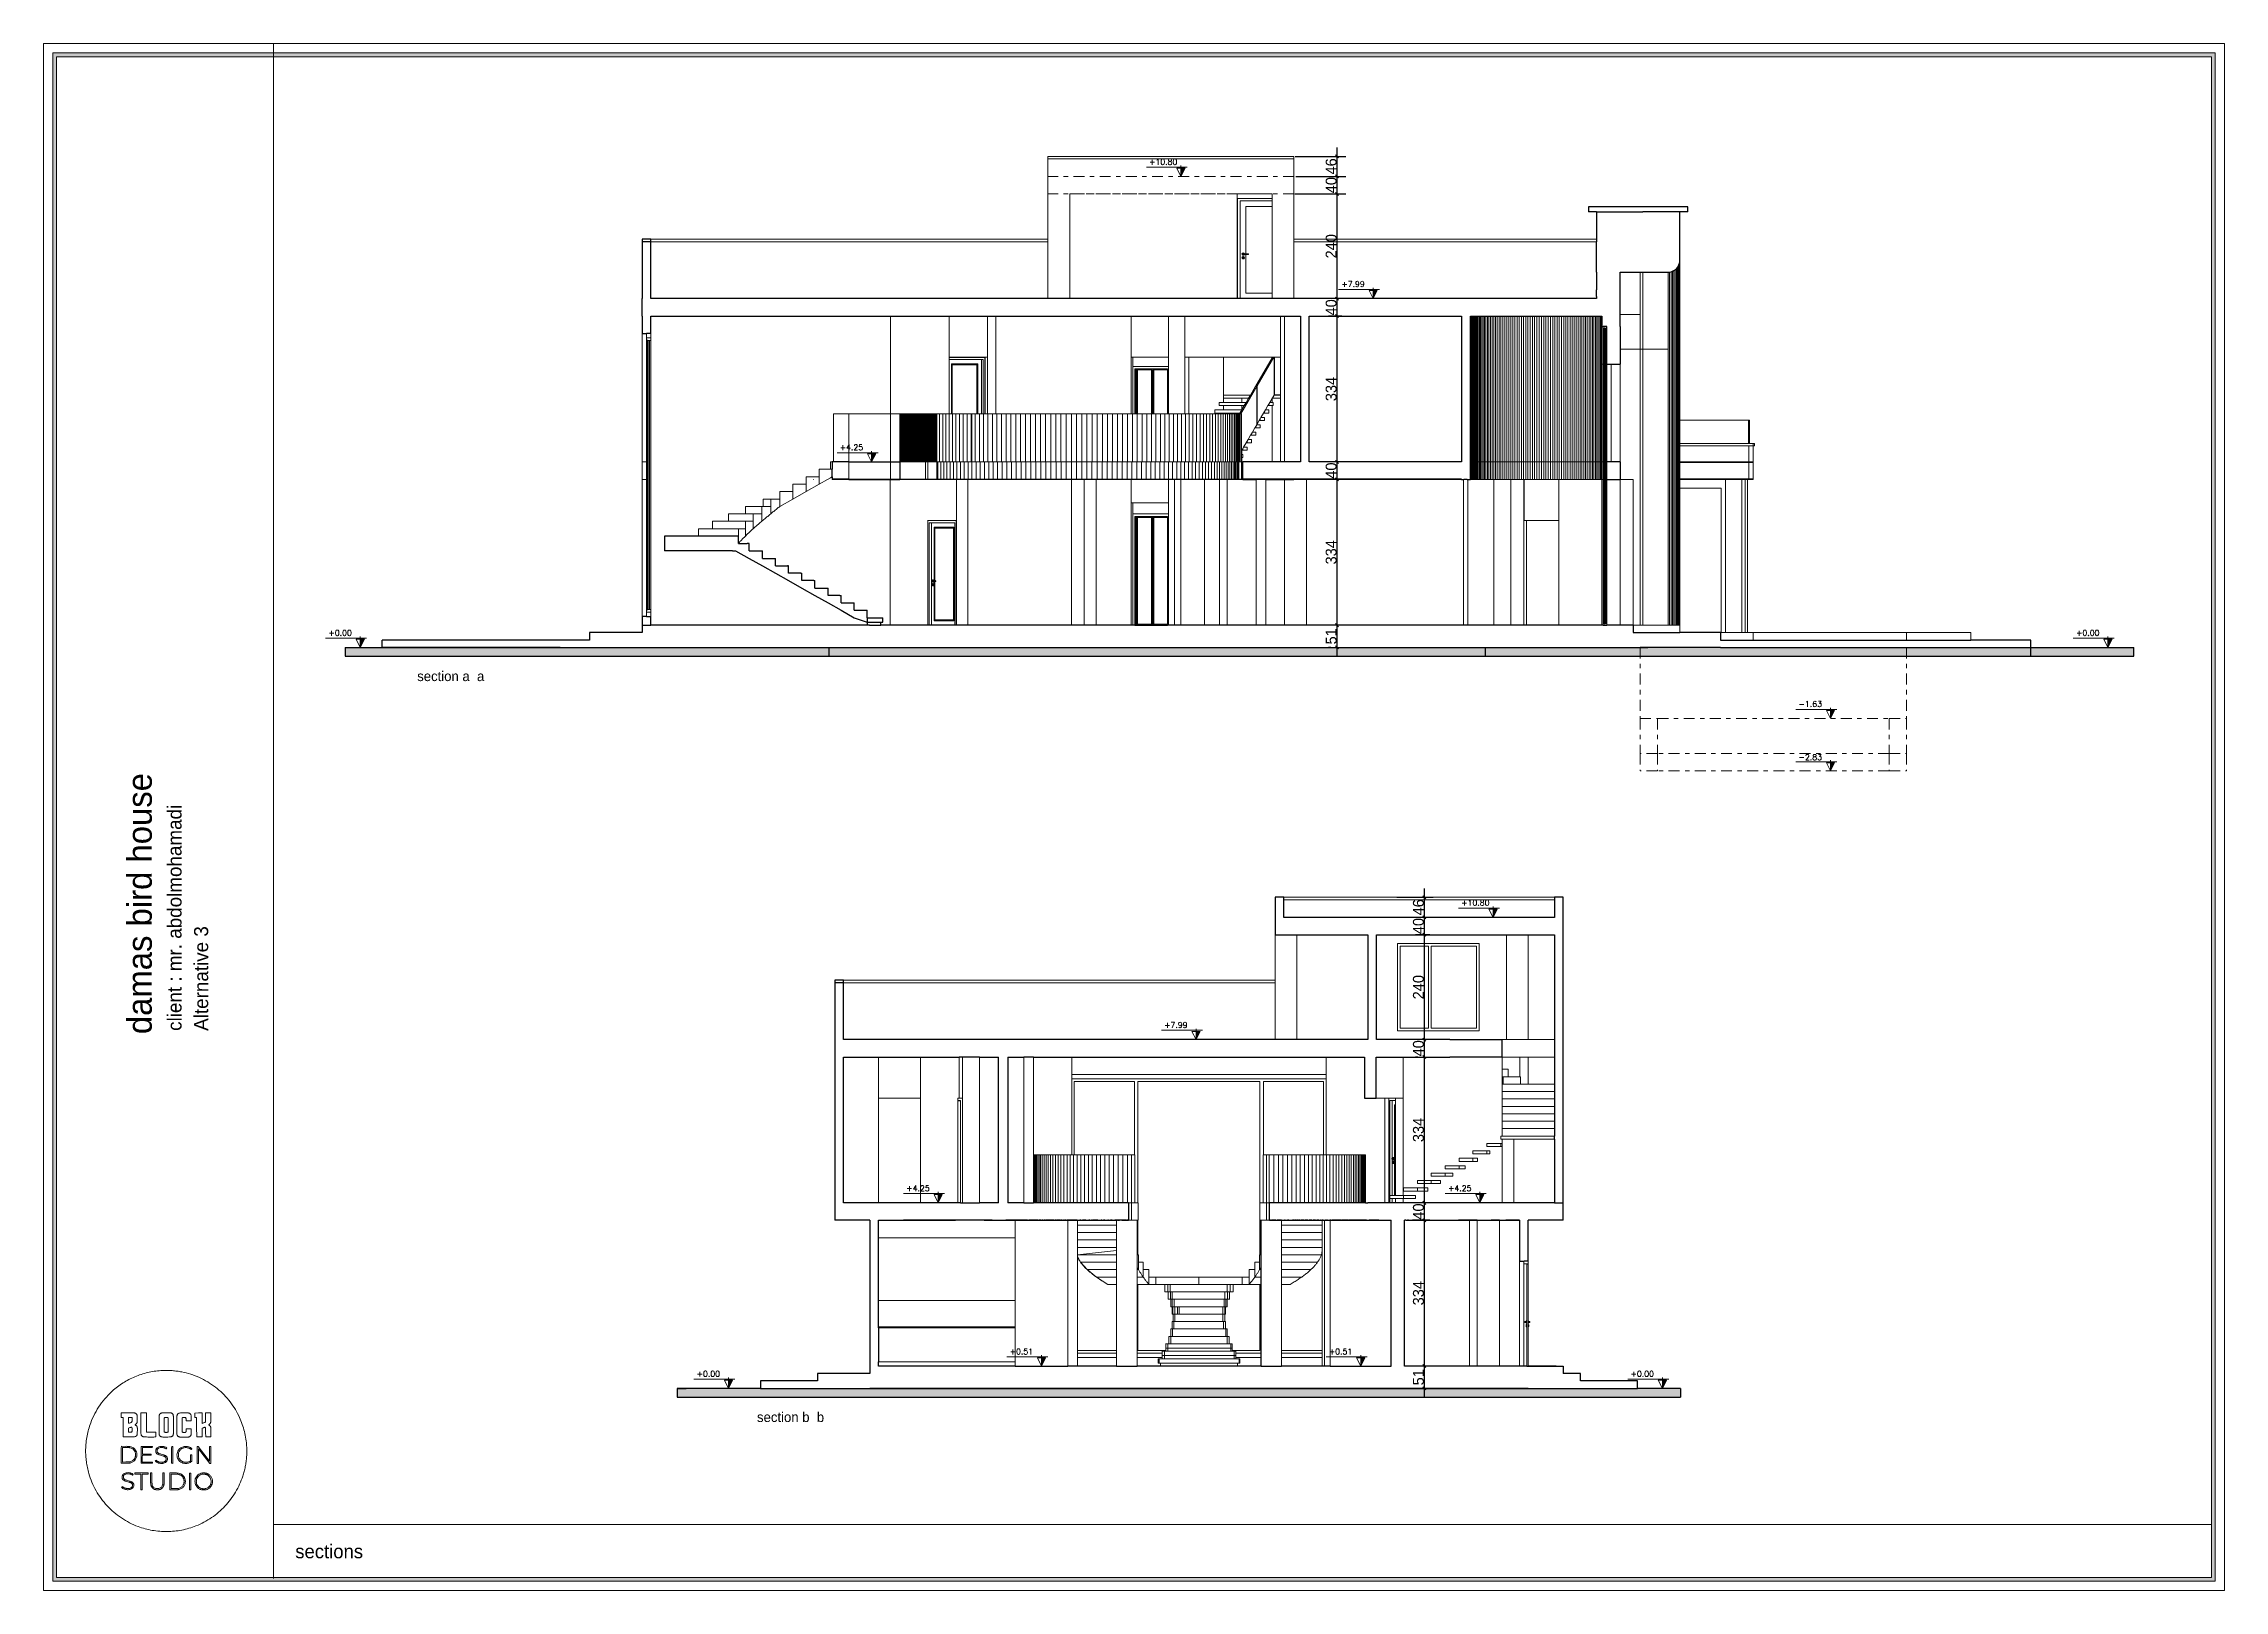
# Model space of a CAD drawing. Header units: metres. Extents: x 294 to 1101, y -498 to -355.
# Drawn here: x 597.34 to 647.29, y -492.8 to -457.36 of the extents above; entities that cross this region are included whole.
import ezdxf

# ---------------------------------------------------------------- set-up
doc = ezdxf.new("R2010")
doc.units = ezdxf.units.M
doc.linetypes.add('DASHDOT2', pattern=[0.5, 0.25, -0.125, 0, -0.125])
for name, color, linetype, lineweight in [('19-JARDINERIA', 80, 'Continuous', 0), ('D', 2, 'Continuous', 13), ('roof', 16, 'DASHDOT2', 18), ('wall', 7, 'Continuous', 25)]:
    doc.layers.add(name, color=color, linetype=linetype, lineweight=lineweight)
doc.layers.add('SectionCutEdges', color=7, linetype='Continuous')
doc.layers.add('text', color=3, linetype='Continuous')
doc.styles.add('alalala', font='bgothm.ttf', dxfattribs={"height": 0.2})
doc.styles.add('ROMAND', font='romand.shx', dxfattribs={"height": 0.2})
doc.dimstyles.new('DIMA', dxfattribs={"dimtxt": 0.25, "dimasz": 0.07, "dimexe": 0.2, "dimexo": 0.2, "dimgap": 0.01, "dimtad": 1, "dimdec": 0, "dimlfac": 100, "dimrnd": 1, "dimzin": 0, "dimdsep": 46, "dimtxsty": 'Standard', "dimblk1": 'OBLIQUE', "dimblk2": 'OBLIQUE', "dimsah": 1, "dimcen": 0.09, "dimdle": 0.2, "dimclrd": 1, "dimclre": 1, "dimclrt": 2, "dimadec": 0, "dimazin": 0, "dimtfac": 1, "dimtdec": 0, "dimtofl": 0, "dimtmove": 2, "dimatfit": 3, "dimldrblk": 'OBLIQUE', "dimfxl": 1, "dimtolj": 1, "dimtzin": 0, "dimarcsym": 0})

msp = doc.modelspace()

# ---------------------------------------------------------------- texts
at = {"layer": '19-JARDINERIA', "color": 251, "style": 'alalala'}
for s, height, p in [('damas bird house', 0.56271, (599.82, -480.054)), ('client : mr. abdolmohamadi', 0.32254, (600.501, -479.978)), ('Alternative 3', 0.32254, (601.111, -479.978))]:
    msp.add_text(s, height=height, rotation=90, dxfattribs=at).set_placement(p)
msp.add_text('sections', height=0.3166, dxfattribs=at).set_placement((603.106, -492.061))
at = {"layer": 'D', "style": 'ROMAND'}
for s, p in [('+10.80', (622.662, -460.136)), ('+7.99', (627.066, -462.936)), ('+4.25', (615.578, -466.676)), ('+0.00', (603.866, -470.926)), ('+0.00', (643.894, -470.926)), ('-1.63', (637.539, -472.556)), ('-2.83', (637.539, -473.775)), ('+10.80', (629.812, -477.109)), ('+7.99', (623.008, -479.909)), ('+4.25', (617.101, -483.649)), ('+4.25', (629.51, -483.649)), ('+0.51', (619.47, -487.389)), ('+0.51', (626.779, -487.389)), ('+0.00', (612.3, -487.899)), ('+0.00', (633.69, -487.899))]:
    msp.add_text(s, height=0.13, dxfattribs=at).set_placement(p)
at = {"layer": 'text', "style": 'alalala'}
for s, p in [('section a  a', (605.899, -471.966)), ('section b  b', (613.682, -488.939))]:
    msp.add_text(s, height=0.22468, dxfattribs=at).set_placement(p)

# ---------------------------------------------------------------- blocks, each defined once
blk = doc.blocks.new('_OBLIQUE')
at = {"color": 0, "linetype": 'ByBlock'}
blk.add_line((-0.5, -0.5), (0.5, 0.5), dxfattribs=at)
blk = doc.blocks.new('*D380')
at = {"layer": 'DEFPOINTS', "color": 0, "transparency": 16777216}
for p in [(626.968, -470.685), (627.073, -470.685), (627.024, -471.195)]:
    blk.add_point(p, dxfattribs=at)
at = {"layer": 'wall', "color": 1, "lineweight": -2, "transparency": 16777216}
for p, q in [((626.968, -471.395), (626.968, -470.485)), ((626.873, -470.685), (626.768, -470.685)), ((626.824, -471.195), (626.768, -471.195))]:
    blk.add_line(p, q, dxfattribs=at)
at = {"layer": 'wall', "color": 1, "lineweight": -2, "transparency": 16777216, "xscale": 0.07, "yscale": 0.07, "zscale": 0.07}
for p, rotation in [((626.968, -470.685), 90), ((626.968, -471.195), 270)]:
    blk.add_blockref('_OBLIQUE', p, dxfattribs=dict(at, rotation=rotation))
at = {"layer": 'wall', "color": 2, "transparency": 16777216, "insert": (626.833, -470.94), "char_height": 0.25, "attachment_point": 5, "rotation": 90}
blk.add_mtext('\\A1;51', dxfattribs=at)
blk = doc.blocks.new('*D365')
at = {"layer": 'DEFPOINTS', "color": 0, "transparency": 16777216}
for p in [(626.968, -467.345), (627.624, -467.345), (627.073, -470.685)]:
    blk.add_point(p, dxfattribs=at)
at = {"layer": 'wall', "color": 1, "lineweight": -2, "transparency": 16777216}
for p, q in [((627.424, -467.345), (626.768, -467.345)), ((626.968, -470.885), (626.968, -467.145)), ((626.873, -470.685), (626.768, -470.685))]:
    blk.add_line(p, q, dxfattribs=at)
at = {"layer": 'wall', "color": 1, "lineweight": -2, "transparency": 16777216, "xscale": 0.07, "yscale": 0.07, "zscale": 0.07}
for p, rotation in [((626.968, -467.345), 90), ((626.968, -470.685), 270)]:
    blk.add_blockref('_OBLIQUE', p, dxfattribs=dict(at, rotation=rotation))
at = {"layer": 'wall', "color": 2, "transparency": 16777216, "insert": (626.833, -469.015), "char_height": 0.25, "attachment_point": 5, "rotation": 90}
blk.add_mtext('\\A1;334', dxfattribs=at)
blk = doc.blocks.new('*D366')
at = {"layer": 'DEFPOINTS', "color": 0, "transparency": 16777216}
for p in [(626.968, -466.945), (627.793, -466.945), (627.624, -467.345)]:
    blk.add_point(p, dxfattribs=at)
at = {"layer": 'wall', "color": 1, "lineweight": -2, "transparency": 16777216}
for p, q in [((627.593, -466.945), (626.768, -466.945)), ((626.968, -467.545), (626.968, -466.745)), ((627.424, -467.345), (626.768, -467.345))]:
    blk.add_line(p, q, dxfattribs=at)
at = {"layer": 'wall', "color": 1, "lineweight": -2, "transparency": 16777216, "xscale": 0.07, "yscale": 0.07, "zscale": 0.07}
for p, rotation in [((626.968, -466.945), 90), ((626.968, -467.345), 270)]:
    blk.add_blockref('_OBLIQUE', p, dxfattribs=dict(at, rotation=rotation))
at = {"layer": 'wall', "color": 2, "transparency": 16777216, "insert": (626.833, -467.145), "char_height": 0.25, "attachment_point": 5, "rotation": 90}
blk.add_mtext('\\A1;40', dxfattribs=at)
blk = doc.blocks.new('*D367')
at = {"layer": 'DEFPOINTS', "color": 0, "transparency": 16777216}
for p in [(626.968, -463.605), (627.278, -463.605), (627.793, -466.945)]:
    blk.add_point(p, dxfattribs=at)
at = {"layer": 'wall', "color": 1, "lineweight": -2, "transparency": 16777216}
for p, q in [((626.968, -467.145), (626.968, -463.405)), ((627.078, -463.605), (626.768, -463.605)), ((627.593, -466.945), (626.768, -466.945))]:
    blk.add_line(p, q, dxfattribs=at)
at = {"layer": 'wall', "color": 1, "lineweight": -2, "transparency": 16777216, "xscale": 0.07, "yscale": 0.07, "zscale": 0.07}
for p, rotation in [((626.968, -463.605), 90), ((626.968, -466.945), 270)]:
    blk.add_blockref('_OBLIQUE', p, dxfattribs=dict(at, rotation=rotation))
at = {"layer": 'wall', "color": 2, "transparency": 16777216, "insert": (626.833, -465.275), "char_height": 0.25, "attachment_point": 5, "rotation": 90}
blk.add_mtext('\\A1;334', dxfattribs=at)
blk = doc.blocks.new('*D368')
at = {"layer": 'DEFPOINTS', "color": 0, "transparency": 16777216}
for p in [(626.968, -463.205), (627.352, -463.205), (627.278, -463.605)]:
    blk.add_point(p, dxfattribs=at)
at = {"layer": 'wall', "color": 1, "lineweight": -2, "transparency": 16777216}
for p, q in [((626.968, -463.805), (626.968, -463.005)), ((627.152, -463.205), (626.768, -463.205)), ((627.078, -463.605), (626.768, -463.605))]:
    blk.add_line(p, q, dxfattribs=at)
at = {"layer": 'wall', "color": 1, "lineweight": -2, "transparency": 16777216, "xscale": 0.07, "yscale": 0.07, "zscale": 0.07}
for p, rotation in [((626.968, -463.205), 90), ((626.968, -463.605), 270)]:
    blk.add_blockref('_OBLIQUE', p, dxfattribs=dict(at, rotation=rotation))
at = {"layer": 'wall', "color": 2, "transparency": 16777216, "insert": (626.833, -463.405), "char_height": 0.25, "attachment_point": 5, "rotation": 90}
blk.add_mtext('\\A1;40', dxfattribs=at)
blk = doc.blocks.new('*D369')
at = {"layer": 'DEFPOINTS', "color": 0, "transparency": 16777216}
for p in [(625.797, -460.805), (626.968, -460.805), (627.352, -463.205)]:
    blk.add_point(p, dxfattribs=at)
at = {"layer": 'wall', "color": 1, "lineweight": -2, "transparency": 16777216}
for p, q in [((625.997, -460.805), (627.168, -460.805)), ((626.968, -463.405), (626.968, -460.605)), ((627.152, -463.205), (626.768, -463.205))]:
    blk.add_line(p, q, dxfattribs=at)
at = {"layer": 'wall', "color": 1, "lineweight": -2, "transparency": 16777216, "xscale": 0.07, "yscale": 0.07, "zscale": 0.07}
for p, rotation in [((626.968, -460.805), 90), ((626.968, -463.205), 270)]:
    blk.add_blockref('_OBLIQUE', p, dxfattribs=dict(at, rotation=rotation))
at = {"layer": 'wall', "color": 2, "transparency": 16777216, "insert": (626.833, -462.005), "char_height": 0.25, "attachment_point": 5, "rotation": 90}
blk.add_mtext('\\A1;240', dxfattribs=at)
blk = doc.blocks.new('*D370')
at = {"layer": 'DEFPOINTS', "color": 0, "transparency": 16777216}
for p in [(625.825, -460.405), (626.968, -460.405), (625.797, -460.805)]:
    blk.add_point(p, dxfattribs=at)
at = {"layer": 'wall', "color": 1, "lineweight": -2, "transparency": 16777216}
for p, q in [((626.025, -460.405), (627.168, -460.405)), ((626.968, -461.005), (626.968, -460.205)), ((625.997, -460.805), (627.168, -460.805))]:
    blk.add_line(p, q, dxfattribs=at)
at = {"layer": 'wall', "color": 1, "lineweight": -2, "transparency": 16777216, "xscale": 0.07, "yscale": 0.07, "zscale": 0.07}
for p, rotation in [((626.968, -460.405), 90), ((626.968, -460.805), 270)]:
    blk.add_blockref('_OBLIQUE', p, dxfattribs=dict(at, rotation=rotation))
at = {"layer": 'wall', "color": 2, "transparency": 16777216, "insert": (626.833, -460.605), "char_height": 0.25, "attachment_point": 5, "rotation": 90}
blk.add_mtext('\\A1;40', dxfattribs=at)
blk = doc.blocks.new('*D371')
at = {"layer": 'DEFPOINTS', "color": 0, "transparency": 16777216}
for p in [(625.804, -459.945), (626.968, -459.945), (625.825, -460.405)]:
    blk.add_point(p, dxfattribs=at)
at = {"layer": 'wall', "color": 1, "lineweight": -2, "transparency": 16777216}
for p, q in [((626.004, -459.945), (627.168, -459.945)), ((626.968, -460.605), (626.968, -459.745)), ((626.025, -460.405), (627.168, -460.405))]:
    blk.add_line(p, q, dxfattribs=at)
at = {"layer": 'wall', "color": 1, "lineweight": -2, "transparency": 16777216, "xscale": 0.07, "yscale": 0.07, "zscale": 0.07}
for p, rotation in [((626.968, -459.945), 90), ((626.968, -460.405), 270)]:
    blk.add_blockref('_OBLIQUE', p, dxfattribs=dict(at, rotation=rotation))
at = {"layer": 'wall', "color": 2, "transparency": 16777216, "insert": (626.833, -460.175), "char_height": 0.25, "attachment_point": 5, "rotation": 90}
blk.add_mtext('\\A1;46', dxfattribs=at)
blk = doc.blocks.new('*D372')
at = {"layer": 'DEFPOINTS', "color": 0, "transparency": 16777216}
for p in [(628.967, -487.658), (628.967, -487.658), (628.967, -488.168)]:
    blk.add_point(p, dxfattribs=at)
at = {"layer": 'wall', "color": 1, "lineweight": -2, "transparency": 16777216}
blk.add_line((628.967, -488.368), (628.967, -487.458), dxfattribs=at)
at = {"layer": 'wall', "color": 1, "lineweight": -2, "transparency": 16777216, "xscale": 0.07, "yscale": 0.07, "zscale": 0.07}
for p, rotation in [((628.967, -487.658), 90), ((628.967, -488.168), 270)]:
    blk.add_blockref('_OBLIQUE', p, dxfattribs=dict(at, rotation=rotation))
at = {"layer": 'wall', "color": 2, "transparency": 16777216, "insert": (628.832, -487.913), "char_height": 0.25, "attachment_point": 5, "rotation": 90}
blk.add_mtext('\\A1;51', dxfattribs=at)
blk = doc.blocks.new('*D373')
at = {"layer": 'DEFPOINTS', "color": 0, "transparency": 16777216}
for p in [(628.967, -484.318), (629.289, -484.318), (628.967, -487.658)]:
    blk.add_point(p, dxfattribs=at)
at = {"layer": 'wall', "color": 1, "lineweight": -2, "transparency": 16777216}
for p, q in [((629.089, -484.318), (628.767, -484.318)), ((628.967, -487.858), (628.967, -484.118))]:
    blk.add_line(p, q, dxfattribs=at)
at = {"layer": 'wall', "color": 1, "lineweight": -2, "transparency": 16777216, "xscale": 0.07, "yscale": 0.07, "zscale": 0.07}
for p, rotation in [((628.967, -484.318), 90), ((628.967, -487.658), 270)]:
    blk.add_blockref('_OBLIQUE', p, dxfattribs=dict(at, rotation=rotation))
at = {"layer": 'wall', "color": 2, "transparency": 16777216, "insert": (628.832, -485.988), "char_height": 0.25, "attachment_point": 5, "rotation": 90}
blk.add_mtext('\\A1;334', dxfattribs=at)
blk = doc.blocks.new('*D374')
at = {"layer": 'DEFPOINTS', "color": 0, "transparency": 16777216}
for p in [(628.967, -483.918), (629.205, -483.918), (629.289, -484.318)]:
    blk.add_point(p, dxfattribs=at)
at = {"layer": 'wall', "color": 1, "lineweight": -2, "transparency": 16777216}
for p, q in [((629.005, -483.918), (628.767, -483.918)), ((628.967, -484.518), (628.967, -483.718)), ((629.089, -484.318), (628.767, -484.318))]:
    blk.add_line(p, q, dxfattribs=at)
at = {"layer": 'wall', "color": 1, "lineweight": -2, "transparency": 16777216, "xscale": 0.07, "yscale": 0.07, "zscale": 0.07}
for p, rotation in [((628.967, -483.918), 90), ((628.967, -484.318), 270)]:
    blk.add_blockref('_OBLIQUE', p, dxfattribs=dict(at, rotation=rotation))
at = {"layer": 'wall', "color": 2, "transparency": 16777216, "insert": (628.832, -484.118), "char_height": 0.25, "attachment_point": 5, "rotation": 90}
blk.add_mtext('\\A1;40', dxfattribs=at)
blk = doc.blocks.new('*D375')
at = {"layer": 'DEFPOINTS', "color": 0, "transparency": 16777216}
for p in [(628.967, -480.578), (629.016, -480.578), (629.205, -483.918)]:
    blk.add_point(p, dxfattribs=at)
at = {"layer": 'wall', "color": 1, "lineweight": -2, "transparency": 16777216}
for p, q in [((628.967, -484.118), (628.967, -480.378)), ((628.816, -480.578), (628.767, -480.578)), ((629.005, -483.918), (628.767, -483.918))]:
    blk.add_line(p, q, dxfattribs=at)
at = {"layer": 'wall', "color": 1, "lineweight": -2, "transparency": 16777216, "xscale": 0.07, "yscale": 0.07, "zscale": 0.07}
for p, rotation in [((628.967, -480.578), 90), ((628.967, -483.918), 270)]:
    blk.add_blockref('_OBLIQUE', p, dxfattribs=dict(at, rotation=rotation))
at = {"layer": 'wall', "color": 2, "transparency": 16777216, "insert": (628.832, -482.248), "char_height": 0.25, "attachment_point": 5, "rotation": 90}
blk.add_mtext('\\A1;334', dxfattribs=at)
blk = doc.blocks.new('*D376')
at = {"layer": 'DEFPOINTS', "color": 0, "transparency": 16777216}
for p in [(628.967, -480.178), (629.329, -480.178), (629.016, -480.578)]:
    blk.add_point(p, dxfattribs=at)
at = {"layer": 'wall', "color": 1, "lineweight": -2, "transparency": 16777216}
for p, q in [((628.967, -480.778), (628.967, -479.978)), ((629.129, -480.178), (628.767, -480.178)), ((628.816, -480.578), (628.767, -480.578))]:
    blk.add_line(p, q, dxfattribs=at)
at = {"layer": 'wall', "color": 1, "lineweight": -2, "transparency": 16777216, "xscale": 0.07, "yscale": 0.07, "zscale": 0.07}
for p, rotation in [((628.967, -480.178), 90), ((628.967, -480.578), 270)]:
    blk.add_blockref('_OBLIQUE', p, dxfattribs=dict(at, rotation=rotation))
at = {"layer": 'wall', "color": 2, "transparency": 16777216, "insert": (628.832, -480.378), "char_height": 0.25, "attachment_point": 5, "rotation": 90}
blk.add_mtext('\\A1;40', dxfattribs=at)
blk = doc.blocks.new('*D377')
at = {"layer": 'DEFPOINTS', "color": 0, "transparency": 16777216}
for p in [(628.967, -477.778), (629.29, -477.778), (629.329, -480.178)]:
    blk.add_point(p, dxfattribs=at)
at = {"layer": 'wall', "color": 1, "lineweight": -2, "transparency": 16777216}
for p, q in [((629.09, -477.778), (628.767, -477.778)), ((628.967, -480.378), (628.967, -477.578)), ((629.129, -480.178), (628.767, -480.178))]:
    blk.add_line(p, q, dxfattribs=at)
at = {"layer": 'wall', "color": 1, "lineweight": -2, "transparency": 16777216, "xscale": 0.07, "yscale": 0.07, "zscale": 0.07}
for p, rotation in [((628.967, -477.778), 90), ((628.967, -480.178), 270)]:
    blk.add_blockref('_OBLIQUE', p, dxfattribs=dict(at, rotation=rotation))
at = {"layer": 'wall', "color": 2, "transparency": 16777216, "insert": (628.832, -478.978), "char_height": 0.25, "attachment_point": 5, "rotation": 90}
blk.add_mtext('\\A1;240', dxfattribs=at)
blk = doc.blocks.new('*D378')
at = {"layer": 'DEFPOINTS', "color": 0, "transparency": 16777216}
for p in [(628.967, -477.378), (628.967, -477.378), (629.29, -477.778)]:
    blk.add_point(p, dxfattribs=at)
at = {"layer": 'wall', "color": 1, "lineweight": -2, "transparency": 16777216}
for p, q in [((628.967, -477.978), (628.967, -477.178)), ((629.09, -477.778), (628.767, -477.778))]:
    blk.add_line(p, q, dxfattribs=at)
at = {"layer": 'wall', "color": 1, "lineweight": -2, "transparency": 16777216, "xscale": 0.07, "yscale": 0.07, "zscale": 0.07}
for p, rotation in [((628.967, -477.378), 90), ((628.967, -477.778), 270)]:
    blk.add_blockref('_OBLIQUE', p, dxfattribs=dict(at, rotation=rotation))
at = {"layer": 'wall', "color": 2, "transparency": 16777216, "insert": (628.832, -477.578), "char_height": 0.25, "attachment_point": 5, "rotation": 90}
blk.add_mtext('\\A1;40', dxfattribs=at)
blk = doc.blocks.new('*D379')
at = {"layer": 'DEFPOINTS', "color": 0, "transparency": 16777216}
for p in [(628.136, -476.918), (628.967, -476.918), (628.967, -477.378)]:
    blk.add_point(p, dxfattribs=at)
at = {"layer": 'wall', "color": 1, "lineweight": -2, "transparency": 16777216}
for p, q in [((628.336, -476.918), (629.167, -476.918)), ((628.967, -477.578), (628.967, -476.718))]:
    blk.add_line(p, q, dxfattribs=at)
at = {"layer": 'wall', "color": 1, "lineweight": -2, "transparency": 16777216, "xscale": 0.07, "yscale": 0.07, "zscale": 0.07}
for p, rotation in [((628.967, -476.918), 90), ((628.967, -477.378), 270)]:
    blk.add_blockref('_OBLIQUE', p, dxfattribs=dict(at, rotation=rotation))
at = {"layer": 'wall', "color": 2, "transparency": 16777216, "insert": (628.832, -477.148), "char_height": 0.25, "attachment_point": 5, "rotation": 90}
blk.add_mtext('\\A1;46', dxfattribs=at)

# ---------------------------------------------------------------- dimensions: what is measured, and where the dimension line sits
at = {"layer": 'wall'}
for base, p1, p2, picture, middle in [((626.968, -459.945), (625.825, -460.405), (625.804, -459.945), '*D371', (626.833, -460.175)), ((626.968, -460.405), (625.797, -460.805), (625.825, -460.405), '*D370', (626.833, -460.605)), ((626.968, -460.805), (627.352, -463.205), (625.797, -460.805), '*D369', (626.833, -462.005)), ((626.968, -463.205), (627.278, -463.605), (627.352, -463.205), '*D368', (626.833, -463.405)), ((626.968, -463.605), (627.793, -466.945), (627.278, -463.605), '*D367', (626.833, -465.275)), ((626.968, -466.945), (627.624, -467.345), (627.793, -466.945), '*D366', (626.833, -467.145)), ((626.968, -467.345), (627.073, -470.685), (627.624, -467.345), '*D365', (626.833, -469.015)), ((626.968, -470.685), (627.024, -471.195), (627.073, -470.685), '*D380', (626.833, -470.94)), ((628.967, -476.918), (628.967, -477.378), (628.136, -476.918), '*D379', (628.832, -477.148)), ((628.967, -477.378), (629.29, -477.778), (628.967, -477.378), '*D378', (628.832, -477.578)), ((628.967, -477.778), (629.329, -480.178), (629.29, -477.778), '*D377', (628.832, -478.978)), ((628.967, -480.178), (629.016, -480.578), (629.329, -480.178), '*D376', (628.832, -480.378)), ((628.967, -480.578), (629.205, -483.918), (629.016, -480.578), '*D375', (628.832, -482.248)), ((628.967, -483.918), (629.289, -484.318), (629.205, -483.918), '*D374', (628.832, -484.118)), ((628.967, -484.318), (628.967, -487.658), (629.289, -484.318), '*D373', (628.832, -485.988)), ((628.967, -487.658), (628.967, -488.168), (628.967, -487.658), '*D372', (628.832, -487.913))]:
    dim = msp.add_linear_dim(base=base, p1=p1, p2=p2, angle=90, dimstyle='DIMA', dxfattribs=at)
    dim.commit()
    dim.dimension.update_dxf_attribs({"geometry": picture, "text_midpoint": middle})

# ---------------------------------------------------------------- hatches: boundary and pattern name
at = {"layer": '19-JARDINERIA'}
h = msp.add_hatch(color=251, dxfattribs=at)
h.paths.add_polyline_path([(597.556, -492.583), (647.077, -492.583), (647.077, -457.576), (597.556, -457.576)])
h.paths.add_polyline_path([(597.641, -492.497), (646.992, -492.497), (646.992, -457.662), (597.641, -457.662)], flags=16)
at = {"layer": 'wall'}
h = msp.add_hatch(color=256, dxfattribs=at)
h.dxf.hatch_style = 1
h.paths.add_polyline_path([(615.326, -471.195), (615.143, -471.195), (614.846, -471.195), (614.685, -471.195), (614.642, -471.195), (614.542, -471.195), (614.431, -471.195), (614.098, -471.195), (613.767, -471.195), (613.439, -471.195), (613.322, -471.195), (613.115, -471.195), (613.018, -471.195), (612.972, -471.195), (611.864, -471.195), (611.048, -471.195), (605.095, -471.195), (604.247, -471.195), (604.247, -471.395), (615.326, -471.395)])
h = msp.add_hatch(color=256, dxfattribs=at)
h.dxf.hatch_style = 1
h.paths.add_polyline_path([(630.358, -471.195), (626.386, -471.195), (625.98, -471.195), (625.979, -471.195), (625.977, -471.195), (625.976, -471.195), (625.974, -471.195), (625.972, -471.195), (625.97, -471.195), (625.968, -471.195), (625.966, -471.195), (625.964, -471.195), (625.963, -471.195), (625.961, -471.195), (625.959, -471.195), (625.957, -471.195), (625.955, -471.195), (625.953, -471.195), (625.951, -471.195), (625.949, -471.195), (625.948, -471.195), (625.946, -471.195), (625.944, -471.195), (625.943, -471.195), (625.518, -471.195), (625.517, -471.195), (625.515, -471.195), (625.514, -471.195), (625.513, -471.195), (625.512, -471.195), (625.511, -471.195), (625.51, -471.195), (625.509, -471.195), (625.509, -471.195), (625.508, -471.195), (625.508, -471.195), (625.507, -471.195), (625.507, -471.195), (625.507, -471.195), (625.107, -471.195), (620.68, -471.195), (618.373, -471.195), (617.751, -471.195), (617.425, -471.195), (617.42, -471.195), (617.416, -471.195), (617.41, -471.195), (617.41, -471.195), (617.128, -471.195), (617.121, -471.195), (617.115, -471.195), (617.108, -471.195), (617.102, -471.195), (617.096, -471.195), (617.09, -471.195), (617.084, -471.195), (617.078, -471.195), (617.072, -471.195), (617.067, -471.195), (617.057, -471.195), (617.049, -471.195), (617.041, -471.195), (617.038, -471.195), (617.031, -471.195), (617.03, -471.195), (617.029, -471.195), (617.028, -471.195), (617.028, -471.195), (615.326, -471.195), (615.326, -471.395), (630.358, -471.395)])
h = msp.add_hatch(color=256, dxfattribs=at)
h.dxf.hatch_style = 1
h.paths.add_polyline_path([(633.906, -471.195), (633.448, -471.195), (633.263, -471.195), (632.891, -471.195), (632.806, -471.195), (632.048, -471.195), (631.383, -471.195), (631.148, -471.195), (631.106, -471.195), (630.358, -471.195), (630.358, -471.395), (633.906, -471.395)])
h = msp.add_hatch(color=256, dxfattribs=at)
h.dxf.hatch_style = 1
h.paths.add_polyline_path([(640.012, -471.195), (635.748, -471.195), (634.948, -471.195), (634.817, -471.195), (633.906, -471.195), (633.906, -471.395), (640.012, -471.395)])
h = msp.add_hatch(color=256, dxfattribs=at)
h.dxf.hatch_style = 1
h.paths.add_polyline_path([(642.858, -471.195), (640.24, -471.195), (640.012, -471.195), (640.012, -471.395), (642.858, -471.395)])
h = msp.add_hatch(color=256, dxfattribs=at)
h.dxf.hatch_style = 1
h.paths.add_polyline_path([(645.219, -471.195), (642.858, -471.195), (642.858, -471.395), (645.219, -471.395)])
h = msp.add_hatch(color=256, dxfattribs=at)
h.dxf.hatch_style = 1
h.paths.add_polyline_path([(634.831, -488.168), (633.846, -488.168), (632.546, -488.168), (631.346, -488.168), (631.146, -488.168), (626.92, -488.168), (620.689, -488.168), (616.264, -488.168), (615.064, -488.168), (613.977, -488.168), (613.764, -488.168), (611.854, -488.168), (611.854, -488.368), (634.831, -488.368)])

# ---------------------------------------------------------------- linework, layer by layer
for p, q in [((632.906, -462.821), (632.906, -462.891)), ((632.906, -462.891), (632.906, -463.005)), ((632.906, -463.005), (632.906, -463.005)), ((632.906, -463.159), (632.906, -463.005)), ((624.69, -463.205), (624.684, -463.205)), ((632.906, -463.159), (632.906, -463.205)), ((633.143, -463.889), (633.143, -463.886)), ((633.143, -463.925), (633.143, -463.889)), ((633.143, -463.943), (633.143, -463.925)), ((633.143, -463.977), (633.143, -463.943)), ((633.143, -464.01), (633.143, -463.977)), ((633.143, -464.041), (633.143, -464.01)), ((633.448, -463.844), (633.448, -463.847)), ((633.448, -463.847), (633.448, -463.889)), ((633.448, -463.889), (633.448, -463.943)), ((633.448, -463.943), (633.448, -464.01)), ((633.448, -464.01), (633.448, -464.027)), ((633.143, -464.087), (633.143, -464.041)), ((633.143, -464.114), (633.143, -464.087)), ((633.143, -464.174), (633.143, -464.114)), ((633.143, -464.198), (633.143, -464.174)), ((633.143, -464.27), (633.143, -464.198)), ((633.143, -464.289), (633.143, -464.27)), ((633.143, -464.372), (633.143, -464.289)), ((633.143, -464.387), (633.143, -464.372)), ((633.143, -464.479), (633.143, -464.387)), ((633.143, -464.489), (633.143, -464.479)), ((633.143, -464.59), (633.143, -464.489)), ((633.448, -464.027), (633.448, -464.087)), ((633.448, -464.087), (633.448, -464.174)), ((633.448, -464.174), (633.448, -464.249)), ((633.448, -464.249), (633.448, -464.27)), ((633.448, -464.27), (633.448, -464.361)), ((633.448, -464.361), (633.448, -464.372)), ((633.448, -464.372), (633.448, -464.479)), ((633.448, -464.479), (633.448, -464.59)), ((633.143, -464.595), (633.143, -464.59)), ((633.143, -464.703), (633.143, -464.595)), ((633.143, -464.703), (633.248, -464.703)), ((633.143, -464.704), (633.143, -464.703)), ((633.248, -464.703), (633.448, -464.703)), ((633.448, -464.59), (633.448, -464.703)), ((615.434, -466.945), (615.404, -466.945)), ((615.404, -466.945), (615.404, -467.115)), ((615.788, -466.945), (615.434, -466.945)), ((615.788, -466.945), (616.741, -466.945)), ((616.741, -466.945), (616.956, -466.945)), ((616.956, -466.945), (616.956, -467.344)), ((616.956, -466.945), (616.956, -466.945)), ((633.248, -466.945), (633.143, -466.945)), ((633.143, -467.345), (633.143, -466.945)), ((633.448, -466.945), (633.248, -466.945)), ((633.448, -466.945), (633.448, -467.345)), ((615.404, -467.285), (615.404, -467.115)), ((615.404, -467.285), (615.404, -467.344)), ((615.404, -467.344), (615.404, -467.345)), ((615.788, -467.344), (615.404, -467.344)), ((615.788, -467.345), (615.404, -467.345)), ((615.788, -467.344), (615.788, -467.345)), ((615.788, -467.344), (616.741, -467.344)), ((615.788, -467.345), (616.734, -467.345)), ((616.734, -467.345), (616.741, -467.345)), ((616.741, -467.344), (616.741, -467.345)), ((616.741, -467.344), (616.956, -467.344)), ((616.741, -467.345), (616.751, -467.345)), ((616.751, -467.345), (616.769, -467.345)), ((616.769, -467.345), (616.786, -467.345)), ((616.786, -467.345), (616.803, -467.345)), ((616.803, -467.345), (616.821, -467.345)), ((616.821, -467.345), (616.839, -467.345)), ((616.839, -467.345), (616.857, -467.345)), ((616.857, -467.345), (616.875, -467.345)), ((616.875, -467.345), (616.893, -467.345)), ((616.893, -467.345), (616.911, -467.345)), ((616.911, -467.345), (616.929, -467.345)), ((616.929, -467.345), (616.948, -467.345)), ((616.948, -467.345), (616.956, -467.345)), ((616.956, -467.344), (616.956, -467.345)), ((624.81, -467.345), (625.117, -467.345)), ((625.138, -467.345), (625.117, -467.345)), ((625.159, -467.345), (625.138, -467.345)), ((625.179, -467.345), (625.159, -467.345)), ((625.199, -467.345), (625.179, -467.345)), ((625.218, -467.345), (625.199, -467.345)), ((625.236, -467.345), (625.218, -467.345)), ((625.254, -467.345), (625.236, -467.345)), ((625.271, -467.345), (625.254, -467.345)), ((625.288, -467.345), (625.271, -467.345)), ((625.303, -467.345), (625.288, -467.345)), ((625.318, -467.345), (625.303, -467.345)), ((625.332, -467.345), (625.318, -467.345)), ((625.332, -467.345), (625.364, -467.345)), ((625.364, -467.345), (625.397, -467.345)), ((625.397, -467.345), (625.431, -467.345)), ((625.431, -467.345), (625.465, -467.345)), ((625.465, -467.345), (625.5, -467.345)), ((625.5, -467.345), (625.536, -467.345)), ((625.536, -467.345), (625.572, -467.345)), ((625.572, -467.345), (625.61, -467.345)), ((625.61, -467.345), (625.647, -467.345)), ((625.647, -467.345), (625.686, -467.345)), ((625.686, -467.345), (625.725, -467.345)), ((625.725, -467.345), (625.765, -467.345)), ((625.765, -467.345), (625.767, -467.345)), ((625.767, -467.345), (625.98, -467.345)), ((625.98, -467.344), (625.98, -467.345)), ((626.267, -467.345), (625.98, -467.345)), ((629.818, -467.345), (626.267, -467.345)), ((630.02, -467.345), (630.021, -467.345)), ((633.143, -467.345), (633.448, -467.345)), ((613.064, -470.685), (611.248, -470.685)), ((611.57, -470.685), (611.564, -470.685)), ((611.596, -470.685), (611.57, -470.685)), ((611.634, -470.685), (611.596, -470.685)), ((611.629, -470.685), (611.624, -470.685)), ((611.655, -470.685), (611.629, -470.685)), ((611.681, -470.685), (611.634, -470.685)), ((611.659, -470.685), (611.654, -470.685)), ((611.692, -470.685), (611.655, -470.685)), ((611.685, -470.685), (611.659, -470.685)), ((611.739, -470.685), (611.681, -470.685)), ((611.721, -470.685), (611.685, -470.685)), ((611.738, -470.685), (611.692, -470.685)), ((611.767, -470.685), (611.721, -470.685)), ((611.794, -470.685), (611.738, -470.685)), ((611.806, -470.685), (611.739, -470.685)), ((611.822, -470.685), (611.767, -470.685)), ((611.861, -470.685), (611.794, -470.685)), ((611.884, -470.685), (611.806, -470.685)), ((611.888, -470.685), (611.822, -470.685)), ((611.936, -470.685), (611.861, -470.685)), ((611.97, -470.685), (611.884, -470.685)), ((611.962, -470.685), (611.888, -470.685)), ((612.021, -470.685), (611.936, -470.685)), ((612.046, -470.685), (611.962, -470.685)), ((612.066, -470.685), (611.97, -470.685)), ((612.114, -470.685), (612.021, -470.685)), ((612.138, -470.685), (612.046, -470.685)), ((612.173, -470.685), (612.066, -470.685)), ((612.114, -470.685), (612.066, -470.685)), ((612.138, -470.685), (612.114, -470.685)), ((612.218, -470.685), (612.114, -470.685)), ((612.532, -470.685), (612.138, -470.685)), ((612.241, -470.685), (612.138, -470.685)), ((612.288, -470.685), (612.173, -470.685)), ((612.331, -470.685), (612.218, -470.685)), ((612.352, -470.685), (612.241, -470.685)), ((612.343, -470.685), (612.288, -470.685)), ((612.384, -470.685), (612.331, -470.685)), ((612.343, -470.685), (612.342, -470.685)), ((612.411, -470.685), (612.343, -470.685)), ((612.384, -470.685), (612.343, -470.685)), ((612.405, -470.685), (612.352, -470.685)), ((612.405, -470.685), (612.384, -470.685)), ((612.451, -470.685), (612.384, -470.685)), ((612.766, -470.685), (612.405, -470.685)), ((612.471, -470.685), (612.405, -470.685)), ((612.542, -470.685), (612.411, -470.685)), ((612.579, -470.685), (612.451, -470.685)), ((612.598, -470.685), (612.471, -470.685)), ((612.527, -470.685), (612.526, -470.685)), ((612.526, -470.685), (612.526, -470.685)), ((612.527, -470.685), (612.527, -470.685)), ((612.528, -470.685), (612.527, -470.685)), ((612.527, -470.685), (612.527, -470.685)), ((612.529, -470.685), (612.528, -470.685)), ((612.528, -470.685), (612.528, -470.685)), ((612.53, -470.685), (612.529, -470.685)), ((612.531, -470.685), (612.53, -470.685)), ((612.532, -470.685), (612.531, -470.685)), ((612.533, -470.685), (612.532, -470.685)), ((612.532, -470.685), (612.532, -470.685)), ((612.554, -470.685), (612.532, -470.685)), ((612.534, -470.685), (612.533, -470.685)), ((612.536, -470.685), (612.534, -470.685)), ((612.537, -470.685), (612.536, -470.685)), ((612.539, -470.685), (612.537, -470.685)), ((612.54, -470.685), (612.539, -470.685)), ((612.542, -470.685), (612.54, -470.685)), ((612.543, -470.685), (612.542, -470.685)), ((612.664, -470.685), (612.542, -470.685)), ((612.545, -470.685), (612.543, -470.685)), ((612.547, -470.685), (612.545, -470.685)), ((612.548, -470.685), (612.547, -470.685)), ((612.55, -470.685), (612.548, -470.685)), ((612.552, -470.685), (612.55, -470.685)), ((612.554, -470.685), (612.552, -470.685)), ((612.555, -470.685), (612.554, -470.685)), ((612.576, -470.685), (612.554, -470.685)), ((612.571, -470.685), (612.554, -470.685)), ((612.557, -470.685), (612.555, -470.685)), ((612.559, -470.685), (612.557, -470.685)), ((612.561, -470.685), (612.559, -470.685)), ((612.562, -470.685), (612.561, -470.685)), ((612.564, -470.685), (612.562, -470.685)), ((612.566, -470.685), (612.564, -470.685)), ((612.567, -470.685), (612.566, -470.685)), ((612.569, -470.685), (612.567, -470.685)), ((612.57, -470.685), (612.569, -470.685)), ((612.571, -470.685), (612.57, -470.685)), ((612.572, -470.685), (612.571, -470.685)), ((612.636, -470.685), (612.571, -470.685)), ((612.573, -470.685), (612.572, -470.685)), ((612.574, -470.685), (612.573, -470.685)), ((612.575, -470.685), (612.574, -470.685)), ((612.576, -470.685), (612.575, -470.685)), ((612.577, -470.685), (612.576, -470.685)), ((613.044, -470.685), (612.576, -470.685)), ((612.578, -470.685), (612.577, -470.685)), ((612.579, -470.685), (612.578, -470.685)), ((612.58, -470.685), (612.579, -470.685)), ((612.699, -470.685), (612.579, -470.685)), ((612.58, -470.685), (612.58, -470.685)), ((612.58, -470.685), (612.58, -470.685)), ((612.581, -470.685), (612.58, -470.685)), ((612.581, -470.685), (612.581, -470.685)), ((612.581, -470.685), (612.581, -470.685)), ((612.716, -470.685), (612.598, -470.685)), ((612.724, -470.685), (612.636, -470.685)), ((612.699, -470.685), (612.664, -470.685)), ((612.664, -470.685), (612.664, -470.685)), ((612.672, -470.685), (612.664, -470.685)), ((612.672, -470.685), (612.664, -470.685)), ((612.679, -470.685), (612.672, -470.685)), ((612.729, -470.685), (612.672, -470.685)), ((612.729, -470.685), (612.679, -470.685)), ((612.716, -470.685), (612.699, -470.685)), ((612.714, -470.685), (612.699, -470.685)), ((612.854, -470.685), (612.714, -470.685)), ((613.013, -470.685), (612.716, -470.685)), ((612.731, -470.685), (612.716, -470.685)), ((612.766, -470.685), (612.724, -470.685)), ((612.8, -470.685), (612.729, -470.685)), ((612.812, -470.685), (612.729, -470.685)), ((612.87, -470.685), (612.731, -470.685)), ((613.19, -470.685), (612.766, -470.685)), ((612.819, -470.685), (612.766, -470.685)), ((612.812, -470.685), (612.8, -470.685)), ((612.824, -470.685), (612.812, -470.685)), ((612.875, -470.685), (612.812, -470.685)), ((612.919, -470.685), (612.819, -470.685)), ((612.875, -470.685), (612.824, -470.685)), ((613.001, -470.685), (612.854, -470.685)), ((613.014, -470.685), (612.87, -470.685)), ((612.941, -470.685), (612.875, -470.685)), ((612.958, -470.685), (612.875, -470.685)), ((613.013, -470.685), (612.919, -470.685)), ((612.958, -470.685), (612.941, -470.685)), ((612.973, -470.685), (612.958, -470.685)), ((613.025, -470.685), (612.958, -470.685)), ((613.021, -470.685), (612.972, -470.685)), ((613.025, -470.685), (612.973, -470.685)), ((613.051, -470.685), (613.001, -470.685)), ((613.363, -470.685), (613.013, -470.685)), ((613.025, -470.685), (613.013, -470.685)), ((613.064, -470.685), (613.014, -470.685)), ((613.067, -470.685), (613.018, -470.685)), ((613.044, -470.685), (613.021, -470.685)), ((613.025, -470.685), (613.024, -470.685)), ((613.088, -470.685), (613.025, -470.685)), ((613.109, -470.685), (613.025, -470.685)), ((613.135, -470.685), (613.025, -470.685)), ((613.051, -470.685), (613.025, -470.685)), ((613.025, -470.685), (613.025, -470.685)), ((613.067, -470.685), (613.044, -470.685)), ((613.074, -470.685), (613.044, -470.685)), ((613.064, -470.685), (613.051, -470.685)), ((613.152, -470.685), (613.051, -470.685)), ((613.29, -470.685), (613.064, -470.685)), ((614.264, -470.685), (613.064, -470.685)), ((613.164, -470.685), (613.064, -470.685)), ((613.115, -470.685), (613.067, -470.685)), ((613.069, -470.685), (613.067, -470.685)), ((613.125, -470.685), (613.069, -470.685)), ((613.132, -470.685), (613.074, -470.685)), ((613.109, -470.685), (613.088, -470.685)), ((613.128, -470.685), (613.109, -470.685)), ((613.179, -470.685), (613.109, -470.685)), ((613.167, -470.685), (613.115, -470.685)), ((613.168, -470.685), (613.115, -470.685)), ((613.13, -470.685), (613.115, -470.685)), ((613.185, -470.685), (613.125, -470.685)), ((613.179, -470.685), (613.128, -470.685)), ((613.137, -470.685), (613.13, -470.685)), ((613.19, -470.685), (613.132, -470.685)), ((613.25, -470.685), (613.135, -470.685)), ((613.159, -470.685), (613.137, -470.685)), ((613.308, -470.685), (613.152, -470.685)), ((613.19, -470.685), (613.159, -470.685)), ((613.318, -470.685), (613.164, -470.685)), ((613.168, -470.685), (613.167, -470.685)), ((613.187, -470.685), (613.168, -470.685)), ((613.169, -470.685), (613.168, -470.685)), ((613.187, -470.685), (613.169, -470.685)), ((613.238, -470.685), (613.179, -470.685)), ((613.264, -470.685), (613.179, -470.685)), ((613.212, -470.685), (613.185, -470.685)), ((613.223, -470.685), (613.187, -470.685)), ((613.225, -470.685), (613.187, -470.685)), ((613.212, -470.685), (613.19, -470.685)), ((613.202, -470.685), (613.19, -470.685)), ((613.194, -470.685), (613.19, -470.685)), ((613.261, -470.685), (613.194, -470.685)), ((613.253, -470.685), (613.212, -470.685)), ((613.25, -470.685), (613.212, -470.685)), ((613.225, -470.685), (613.223, -470.685)), ((613.249, -470.685), (613.225, -470.685)), ((613.226, -470.685), (613.225, -470.685)), ((613.249, -470.685), (613.226, -470.685)), ((613.264, -470.685), (613.238, -470.685)), ((613.283, -470.685), (613.249, -470.685)), ((613.286, -470.685), (613.249, -470.685)), ((613.29, -470.685), (613.25, -470.685)), ((613.318, -470.685), (613.25, -470.685)), ((613.33, -470.685), (613.261, -470.685)), ((613.288, -470.685), (613.264, -470.685)), ((613.336, -470.685), (613.264, -470.685)), ((613.286, -470.685), (613.283, -470.685)), ((613.313, -470.685), (613.286, -470.685)), ((613.288, -470.685), (613.286, -470.685)), ((613.313, -470.685), (613.288, -470.685)), ((613.336, -470.685), (613.288, -470.685)), ((613.555, -470.685), (613.29, -470.685)), ((613.369, -470.685), (613.29, -470.685)), ((613.432, -470.685), (613.308, -470.685)), ((613.347, -470.685), (613.313, -470.685)), ((613.35, -470.685), (613.313, -470.685)), ((613.44, -470.685), (613.318, -470.685)), ((613.38, -470.685), (613.318, -470.685)), ((613.363, -470.685), (613.33, -470.685)), ((613.392, -470.685), (613.336, -470.685)), ((613.414, -470.685), (613.336, -470.685)), ((613.35, -470.685), (613.347, -470.685)), ((613.38, -470.685), (613.35, -470.685)), ((613.353, -470.685), (613.35, -470.685)), ((613.38, -470.685), (613.353, -470.685)), ((613.38, -470.685), (613.363, -470.685)), ((613.404, -470.685), (613.363, -470.685)), ((613.491, -470.685), (613.369, -470.685)), ((613.414, -470.685), (613.38, -470.685)), ((613.414, -470.685), (613.38, -470.685)), ((613.418, -470.685), (613.38, -470.685)), ((613.39, -470.685), (613.38, -470.685)), ((613.466, -470.685), (613.39, -470.685)), ((613.414, -470.685), (613.392, -470.685)), ((613.48, -470.685), (613.404, -470.685)), ((613.414, -470.685), (613.414, -470.685)), ((613.432, -470.685), (613.414, -470.685)), ((613.414, -470.685), (613.414, -470.685)), ((613.423, -470.685), (613.414, -470.685)), ((613.423, -470.685), (613.414, -470.685)), ((613.418, -470.685), (613.414, -470.685)), ((613.45, -470.685), (613.418, -470.685)), ((613.422, -470.685), (613.418, -470.685)), ((613.45, -470.685), (613.422, -470.685)), ((613.451, -470.685), (613.423, -470.685)), ((613.497, -470.685), (613.423, -470.685)), ((613.467, -470.685), (613.432, -470.685)), ((613.44, -470.685), (613.432, -470.685)), ((613.589, -470.685), (613.44, -470.685)), ((613.475, -470.685), (613.44, -470.685)), ((613.453, -470.685), (613.442, -470.685)), ((613.484, -470.685), (613.45, -470.685)), ((613.489, -470.685), (613.45, -470.685)), ((613.497, -470.685), (613.451, -470.685)), ((613.459, -470.685), (613.453, -470.685)), ((613.478, -470.685), (613.459, -470.685)), ((613.544, -470.685), (613.466, -470.685)), ((613.629, -470.685), (613.467, -470.685)), ((613.636, -470.685), (613.475, -470.685)), ((613.502, -470.685), (613.478, -470.685)), ((613.555, -470.685), (613.48, -470.685)), ((613.489, -470.685), (613.484, -470.685)), ((613.523, -470.685), (613.489, -470.685)), ((613.494, -470.685), (613.489, -470.685)), ((613.589, -470.685), (613.491, -470.685)), ((613.523, -470.685), (613.494, -470.685)), ((613.549, -470.685), (613.497, -470.685)), ((613.584, -470.685), (613.497, -470.685)), ((613.504, -470.685), (613.502, -470.685)), ((613.557, -470.685), (613.523, -470.685)), ((613.563, -470.685), (613.523, -470.685)), ((613.569, -470.685), (613.544, -470.685)), ((613.584, -470.685), (613.549, -470.685)), ((613.569, -470.685), (613.555, -470.685)), ((613.559, -470.685), (613.555, -470.685)), ((613.563, -470.685), (613.557, -470.685)), ((613.641, -470.685), (613.559, -470.685)), ((613.599, -470.685), (613.563, -470.685)), ((613.569, -470.685), (613.563, -470.685)), ((613.594, -470.685), (613.569, -470.685)), ((613.599, -470.685), (613.569, -470.685)), ((613.625, -470.685), (613.569, -470.685)), ((613.617, -470.685), (613.584, -470.685)), ((613.66, -470.685), (613.584, -470.685)), ((613.764, -470.685), (613.589, -470.685)), ((613.617, -470.685), (613.589, -470.685)), ((613.632, -470.685), (613.599, -470.685)), ((613.64, -470.685), (613.599, -470.685)), ((613.744, -470.685), (613.617, -470.685)), ((613.66, -470.685), (613.617, -470.685)), ((613.708, -470.685), (613.625, -470.685)), ((613.794, -470.685), (613.629, -470.685)), ((613.64, -470.685), (613.632, -470.685)), ((613.798, -470.685), (613.636, -470.685)), ((613.676, -470.685), (613.64, -470.685)), ((613.646, -470.685), (613.64, -470.685)), ((613.724, -470.685), (613.641, -470.685)), ((613.676, -470.685), (613.646, -470.685)), ((613.708, -470.685), (613.66, -470.685)), ((613.749, -470.685), (613.66, -470.685)), ((613.71, -470.685), (613.676, -470.685)), ((613.718, -470.685), (613.676, -470.685)), ((613.749, -470.685), (613.708, -470.685)), ((613.772, -470.685), (613.708, -470.685)), ((613.718, -470.685), (613.71, -470.685)), ((613.756, -470.685), (613.718, -470.685)), ((613.726, -470.685), (613.718, -470.685)), ((613.764, -470.685), (613.724, -470.685)), ((613.756, -470.685), (613.726, -470.685)), ((613.873, -470.685), (613.744, -470.685)), ((613.785, -470.685), (613.749, -470.685)), ((613.823, -470.685), (613.749, -470.685)), ((613.789, -470.685), (613.756, -470.685)), ((613.799, -470.685), (613.756, -470.685)), ((613.767, -470.685), (613.759, -470.685)), ((613.772, -470.685), (613.764, -470.685)), ((613.81, -470.685), (613.764, -470.685)), ((613.772, -470.685), (613.767, -470.685)), ((613.789, -470.685), (613.772, -470.685)), ((613.79, -470.685), (613.772, -470.685)), ((613.793, -470.685), (613.772, -470.685)), ((613.823, -470.685), (613.785, -470.685)), ((613.799, -470.685), (613.789, -470.685)), ((613.804, -470.685), (613.79, -470.685)), ((613.88, -470.685), (613.793, -470.685)), ((613.831, -470.685), (613.794, -470.685)), ((613.835, -470.685), (613.798, -470.685)), ((613.837, -470.685), (613.799, -470.685)), ((613.807, -470.685), (613.799, -470.685)), ((613.837, -470.685), (613.807, -470.685)), ((613.897, -470.685), (613.81, -470.685)), ((613.825, -470.685), (613.823, -470.685)), ((613.831, -470.685), (613.823, -470.685)), ((613.823, -470.685), (613.823, -470.685)), ((613.825, -470.685), (613.823, -470.685)), ((613.869, -470.685), (613.825, -470.685)), ((613.915, -470.685), (613.825, -470.685)), ((613.96, -470.685), (613.831, -470.685)), ((613.835, -470.685), (613.831, -470.685)), ((613.902, -470.685), (613.835, -470.685)), ((613.963, -470.685), (613.835, -470.685)), ((613.87, -470.685), (613.837, -470.685)), ((613.881, -470.685), (613.837, -470.685)), ((613.915, -470.685), (613.869, -470.685)), ((613.881, -470.685), (613.87, -470.685)), ((613.902, -470.685), (613.873, -470.685)), ((613.968, -470.685), (613.88, -470.685)), ((613.92, -470.685), (613.881, -470.685)), ((613.891, -470.685), (613.881, -470.685)), ((613.92, -470.685), (613.891, -470.685)), ((613.982, -470.685), (613.897, -470.685)), ((613.982, -470.685), (613.902, -470.685)), ((614.004, -470.685), (613.902, -470.685)), ((613.955, -470.685), (613.915, -470.685)), ((613.992, -470.685), (613.915, -470.685)), ((613.952, -470.685), (613.92, -470.685)), ((613.964, -470.685), (613.92, -470.685)), ((613.964, -470.685), (613.952, -470.685)), ((613.992, -470.685), (613.955, -470.685)), ((614.127, -470.685), (613.96, -470.685)), ((614.128, -470.685), (613.963, -470.685)), ((614.004, -470.685), (613.964, -470.685)), ((613.975, -470.685), (613.964, -470.685)), ((613.986, -470.685), (613.968, -470.685)), ((614.004, -470.685), (613.975, -470.685)), ((613.986, -470.685), (613.982, -470.685)), ((613.985, -470.685), (613.982, -470.685)), ((614.073, -470.685), (613.985, -470.685)), ((613.994, -470.685), (613.986, -470.685)), ((614.057, -470.685), (613.986, -470.685)), ((614.031, -470.685), (613.992, -470.685)), ((614.082, -470.685), (613.992, -470.685)), ((614.035, -470.685), (614.004, -470.685)), ((614.048, -470.685), (614.004, -470.685)), ((614.135, -470.685), (614.004, -470.685)), ((614.082, -470.685), (614.031, -470.685)), ((614.048, -470.685), (614.035, -470.685)), ((614.088, -470.685), (614.048, -470.685)), ((614.06, -470.685), (614.048, -470.685)), ((614.146, -470.685), (614.057, -470.685)), ((614.088, -470.685), (614.06, -470.685)), ((614.076, -470.685), (614.069, -470.685)), ((614.163, -470.685), (614.073, -470.685)), ((614.08, -470.685), (614.076, -470.685)), ((614.098, -470.685), (614.08, -470.685)), ((614.126, -470.685), (614.082, -470.685)), ((614.159, -470.685), (614.082, -470.685)), ((614.119, -470.685), (614.088, -470.685)), ((614.132, -470.685), (614.088, -470.685)), ((614.104, -470.685), (614.098, -470.685)), ((614.132, -470.685), (614.119, -470.685)), ((614.159, -470.685), (614.126, -470.685)), ((614.239, -470.685), (614.127, -470.685)), ((614.238, -470.685), (614.128, -470.685)), ((614.173, -470.685), (614.132, -470.685)), ((614.145, -470.685), (614.132, -470.685)), ((614.223, -470.685), (614.135, -470.685)), ((614.173, -470.685), (614.145, -470.685)), ((614.204, -470.685), (614.146, -470.685)), ((614.194, -470.685), (614.159, -470.685)), ((614.24, -470.685), (614.159, -470.685)), ((614.205, -470.685), (614.163, -470.685)), ((614.202, -470.685), (614.173, -470.685)), ((614.217, -470.685), (614.173, -470.685)), ((614.24, -470.685), (614.194, -470.685)), ((614.217, -470.685), (614.202, -470.685)), ((614.235, -470.685), (614.204, -470.685)), ((614.252, -470.685), (614.205, -470.685)), ((614.258, -470.685), (614.217, -470.685)), ((614.231, -470.685), (614.217, -470.685)), ((614.267, -470.685), (614.223, -470.685)), ((614.258, -470.685), (614.231, -470.685)), ((614.324, -470.685), (614.235, -470.685)), ((614.293, -470.685), (614.238, -470.685)), ((614.294, -470.685), (614.239, -470.685)), ((614.249, -470.685), (614.24, -470.685)), ((614.249, -470.685), (614.24, -470.685)), ((614.297, -470.685), (614.249, -470.685)), ((614.326, -470.685), (614.249, -470.685)), ((614.34, -470.685), (614.252, -470.685)), ((614.286, -470.685), (614.258, -470.685)), ((614.301, -470.685), (614.258, -470.685)), ((615.439, -470.685), (614.264, -470.685)), ((614.397, -470.685), (614.267, -470.685)), ((614.301, -470.685), (614.286, -470.685)), ((614.458, -470.685), (614.293, -470.685)), ((614.461, -470.685), (614.294, -470.685)), ((614.326, -470.685), (614.297, -470.685)), ((614.342, -470.685), (614.301, -470.685)), ((614.316, -470.685), (614.301, -470.685)), ((614.342, -470.685), (614.316, -470.685)), ((614.413, -470.685), (614.324, -470.685)), ((614.357, -470.685), (614.326, -470.685)), ((614.417, -470.685), (614.326, -470.685)), ((614.427, -470.685), (614.34, -470.685)), ((614.369, -470.685), (614.342, -470.685)), ((614.385, -470.685), (614.342, -470.685)), ((614.417, -470.685), (614.357, -470.685)), ((614.385, -470.685), (614.369, -470.685)), ((614.381, -470.685), (614.374, -470.685)), ((614.384, -470.685), (614.381, -470.685)), ((614.4, -470.685), (614.384, -470.685)), ((614.425, -470.685), (614.385, -470.685)), ((614.401, -470.685), (614.385, -470.685)), ((614.527, -470.685), (614.397, -470.685)), ((614.405, -470.685), (614.4, -470.685)), ((614.425, -470.685), (614.401, -470.685)), ((614.421, -470.685), (614.413, -470.685)), ((614.468, -470.685), (614.417, -470.685)), ((614.492, -470.685), (614.417, -470.685)), ((614.5, -470.685), (614.421, -470.685)), ((614.451, -470.685), (614.425, -470.685)), ((614.468, -470.685), (614.425, -470.685)), ((614.429, -470.685), (614.427, -470.685)), ((614.516, -470.685), (614.429, -470.685)), ((614.468, -470.685), (614.451, -470.685)), ((614.621, -470.685), (614.458, -470.685)), ((614.627, -470.685), (614.461, -470.685)), ((614.508, -470.685), (614.468, -470.685)), ((614.492, -470.685), (614.468, -470.685)), ((614.485, -470.685), (614.468, -470.685)), ((614.508, -470.685), (614.485, -470.685)), ((614.518, -470.685), (614.492, -470.685)), ((614.583, -470.685), (614.492, -470.685)), ((614.586, -470.685), (614.5, -470.685)), ((614.532, -470.685), (614.508, -470.685)), ((614.55, -470.685), (614.508, -470.685)), ((614.601, -470.685), (614.516, -470.685)), ((614.583, -470.685), (614.518, -470.685)), ((614.542, -470.685), (614.527, -470.685)), ((614.55, -470.685), (614.532, -470.685)), ((614.656, -470.685), (614.542, -470.685)), ((614.589, -470.685), (614.55, -470.685)), ((614.567, -470.685), (614.55, -470.685)), ((614.589, -470.685), (614.567, -470.685)), ((614.637, -470.685), (614.583, -470.685)), ((614.656, -470.685), (614.583, -470.685)), ((614.632, -470.685), (614.586, -470.685)), ((614.612, -470.685), (614.589, -470.685)), ((614.647, -470.685), (614.589, -470.685)), ((614.642, -470.685), (614.601, -470.685)), ((614.639, -470.685), (614.621, -470.685)), ((614.645, -470.685), (614.627, -470.685)), ((614.67, -470.685), (614.632, -470.685)), ((614.656, -470.685), (614.637, -470.685)), ((614.783, -470.685), (614.639, -470.685)), ((614.685, -470.685), (614.642, -470.685)), ((614.79, -470.685), (614.645, -470.685)), ((614.726, -470.685), (614.647, -470.685)), ((614.657, -470.685), (614.656, -470.685)), ((614.657, -470.685), (614.656, -470.685)), ((614.782, -470.685), (614.656, -470.685)), ((614.679, -470.685), (614.657, -470.685)), ((614.749, -470.685), (614.657, -470.685)), ((614.663, -470.685), (614.662, -470.685)), ((614.684, -470.685), (614.663, -470.685)), ((614.752, -470.685), (614.67, -470.685)), ((614.682, -470.685), (614.677, -470.685)), ((614.749, -470.685), (614.679, -470.685)), ((614.685, -470.685), (614.682, -470.685)), ((614.685, -470.685), (614.684, -470.685)), ((614.685, -470.685), (614.685, -470.685)), ((614.706, -470.685), (614.685, -470.685)), ((614.687, -470.685), (614.685, -470.685)), ((614.767, -470.685), (614.685, -470.685)), ((614.691, -470.685), (614.687, -470.685)), ((614.694, -470.685), (614.691, -470.685)), ((614.738, -470.685), (614.694, -470.685)), ((614.706, -470.685), (614.706, -470.685)), ((614.802, -470.685), (614.726, -470.685)), ((614.802, -470.685), (614.738, -470.685)), ((614.805, -470.685), (614.749, -470.685)), ((614.82, -470.685), (614.749, -470.685)), ((614.831, -470.685), (614.752, -470.685)), ((614.846, -470.685), (614.767, -470.685)), ((614.851, -470.685), (614.782, -470.685)), ((614.941, -470.685), (614.783, -470.685)), ((614.951, -470.685), (614.79, -470.685)), ((614.82, -470.685), (614.805, -470.685)), ((614.837, -470.685), (614.82, -470.685)), ((614.913, -470.685), (614.82, -470.685)), ((614.913, -470.685), (614.837, -470.685)), ((614.906, -470.685), (614.851, -470.685)), ((615.026, -470.685), (614.906, -470.685)), ((614.969, -470.685), (614.913, -470.685)), ((614.981, -470.685), (614.913, -470.685)), ((615.028, -470.685), (614.941, -470.685)), ((615.038, -470.685), (614.951, -470.685)), ((614.981, -470.685), (614.969, -470.685)), ((614.982, -470.685), (614.977, -470.685)), ((614.993, -470.685), (614.981, -470.685)), ((615.059, -470.685), (614.981, -470.685)), ((614.985, -470.685), (614.982, -470.685)), ((615.006, -470.685), (614.985, -470.685)), ((615.059, -470.685), (614.993, -470.685)), ((615.007, -470.685), (615.006, -470.685)), ((615.103, -470.685), (615.026, -470.685)), ((615.097, -470.685), (615.028, -470.685)), ((615.06, -470.685), (615.035, -470.685)), ((615.108, -470.685), (615.038, -470.685)), ((615.075, -470.685), (615.059, -470.685)), ((615.075, -470.685), (615.059, -470.685)), ((615.143, -470.685), (615.06, -470.685)), ((615.13, -470.685), (615.075, -470.685)), ((615.138, -470.685), (615.075, -470.685)), ((615.249, -470.685), (615.097, -470.685)), ((615.103, -470.685), (615.102, -470.685)), ((615.127, -470.685), (615.103, -470.685)), ((615.143, -470.685), (615.103, -470.685)), ((615.261, -470.685), (615.108, -470.685)), ((615.159, -470.685), (615.127, -470.685)), ((615.138, -470.685), (615.13, -470.685)), ((615.146, -470.685), (615.138, -470.685)), ((615.24, -470.685), (615.138, -470.685)), ((615.143, -470.685), (615.143, -470.685)), ((615.24, -470.685), (615.146, -470.685)), ((615.287, -470.685), (615.24, -470.685)), ((615.291, -470.685), (615.24, -470.685)), ((615.395, -470.685), (615.249, -470.685)), ((615.41, -470.685), (615.261, -470.685)), ((615.28, -470.685), (615.275, -470.685)), ((615.283, -470.685), (615.28, -470.685)), ((615.305, -470.685), (615.283, -470.685)), ((615.291, -470.685), (615.287, -470.685)), ((615.295, -470.685), (615.291, -470.685)), ((615.439, -470.685), (615.291, -470.685)), ((615.439, -470.685), (615.295, -470.685)), ((615.307, -470.685), (615.305, -470.685)), ((616.199, -470.685), (615.439, -470.685)), ((615.576, -470.685), (615.57, -470.685)), ((615.579, -470.685), (615.576, -470.685)), ((615.604, -470.685), (615.579, -470.685)), ((615.607, -470.685), (615.604, -470.685)), ((615.87, -470.685), (615.864, -470.685)), ((615.873, -470.685), (615.87, -470.685)), ((615.897, -470.685), (615.873, -470.685)), ((615.907, -470.685), (615.897, -470.685)), ((616.161, -470.685), (616.154, -470.685)), ((616.164, -470.685), (616.161, -470.685)), ((616.193, -470.685), (616.164, -470.685)), ((616.207, -470.685), (616.193, -470.685)), ((616.209, -470.685), (616.199, -470.685)), ((616.207, -470.515), (616.206, -470.515)), ((616.206, -470.515), (616.206, -470.515)), ((616.207, -470.615), (616.206, -470.615)), ((616.209, -470.685), (616.209, -470.615)), ((616.734, -470.685), (616.514, -470.685)), ((616.524, -470.685), (616.514, -470.685)), ((616.552, -470.685), (616.524, -470.685)), ((616.564, -470.685), (616.552, -470.685)), ((616.671, -470.685), (616.583, -470.685)), ((616.624, -470.685), (616.623, -470.685)), ((616.625, -470.685), (616.624, -470.685)), ((616.624, -470.685), (616.624, -470.685)), ((616.626, -470.685), (616.625, -470.685)), ((616.628, -470.685), (616.626, -470.685)), ((616.63, -470.685), (616.628, -470.685)), ((616.632, -470.685), (616.63, -470.685)), ((616.634, -470.685), (616.632, -470.685)), ((616.637, -470.685), (616.634, -470.685)), ((616.64, -470.685), (616.637, -470.685)), ((616.643, -470.685), (616.64, -470.685)), ((616.647, -470.685), (616.643, -470.685)), ((616.651, -470.685), (616.647, -470.685)), ((616.655, -470.685), (616.651, -470.685)), ((616.659, -470.685), (616.655, -470.685)), ((616.663, -470.685), (616.659, -470.685)), ((616.668, -470.685), (616.663, -470.685)), ((616.673, -470.685), (616.668, -470.685)), ((616.672, -470.685), (616.671, -470.685)), ((616.671, -470.685), (616.671, -470.685)), ((616.671, -470.685), (616.671, -470.685)), ((616.673, -470.685), (616.672, -470.685)), ((616.672, -470.685), (616.672, -470.685)), ((616.674, -470.685), (616.673, -470.685)), ((616.673, -470.685), (616.673, -470.685)), ((616.678, -470.685), (616.673, -470.685)), ((616.675, -470.685), (616.674, -470.685)), ((616.676, -470.685), (616.675, -470.685)), ((616.678, -470.685), (616.676, -470.685)), ((616.679, -470.685), (616.678, -470.685)), ((616.683, -470.685), (616.678, -470.685)), ((616.681, -470.685), (616.679, -470.685)), ((616.682, -470.685), (616.681, -470.685)), ((616.684, -470.685), (616.682, -470.685)), ((616.688, -470.685), (616.683, -470.685)), ((616.685, -470.685), (616.684, -470.685)), ((616.687, -470.685), (616.685, -470.685)), ((616.689, -470.685), (616.687, -470.685)), ((616.693, -470.685), (616.688, -470.685)), ((616.691, -470.685), (616.689, -470.685)), ((616.693, -470.685), (616.691, -470.685)), ((616.695, -470.685), (616.693, -470.685)), ((616.698, -470.685), (616.693, -470.685)), ((616.697, -470.685), (616.695, -470.685)), ((616.699, -470.685), (616.697, -470.685)), ((616.704, -470.685), (616.698, -470.685)), ((616.701, -470.685), (616.699, -470.685)), ((616.704, -470.685), (616.701, -470.685)), ((616.706, -470.685), (616.704, -470.685)), ((616.709, -470.685), (616.704, -470.685)), ((616.708, -470.685), (616.706, -470.685)), ((616.71, -470.685), (616.708, -470.685)), ((616.714, -470.685), (616.709, -470.685)), ((616.712, -470.685), (616.71, -470.685)), ((616.714, -470.685), (616.712, -470.685)), ((616.716, -470.685), (616.714, -470.685)), ((616.719, -470.685), (616.714, -470.685)), ((616.718, -470.685), (616.716, -470.685)), ((616.72, -470.685), (616.718, -470.685)), ((616.724, -470.685), (616.719, -470.685)), ((616.722, -470.685), (616.72, -470.685)), ((616.723, -470.685), (616.722, -470.685)), ((616.725, -470.685), (616.723, -470.685)), ((616.729, -470.685), (616.724, -470.685)), ((616.727, -470.685), (616.725, -470.685)), ((616.728, -470.685), (616.727, -470.685)), ((616.729, -470.685), (616.728, -470.685)), ((616.731, -470.685), (616.729, -470.685)), ((616.734, -470.685), (616.729, -470.685)), ((616.732, -470.685), (616.731, -470.685)), ((616.733, -470.685), (616.732, -470.685)), ((616.734, -470.685), (616.733, -470.685)), ((616.88, -470.685), (616.734, -470.685)), ((616.735, -470.685), (616.734, -470.685)), ((616.734, -470.685), (616.734, -470.685)), ((616.739, -470.685), (616.734, -470.685)), ((616.736, -470.685), (616.735, -470.685)), ((616.735, -470.685), (616.735, -470.685)), ((616.824, -470.685), (616.736, -470.685)), ((616.736, -470.685), (616.736, -470.685)), ((616.736, -470.685), (616.736, -470.685)), ((616.744, -470.685), (616.739, -470.685)), ((616.748, -470.685), (616.744, -470.685)), ((616.752, -470.685), (616.748, -470.685)), ((616.756, -470.685), (616.752, -470.685)), ((616.76, -470.685), (616.756, -470.685)), ((616.764, -470.685), (616.76, -470.685)), ((616.767, -470.685), (616.764, -470.685)), ((616.77, -470.685), (616.767, -470.685)), ((616.773, -470.685), (616.77, -470.685)), ((616.775, -470.685), (616.773, -470.685)), ((616.778, -470.685), (616.775, -470.685)), ((616.779, -470.685), (616.778, -470.685)), ((616.781, -470.685), (616.779, -470.685)), ((616.782, -470.685), (616.781, -470.685)), ((616.783, -470.685), (616.782, -470.685)), ((616.784, -470.685), (616.783, -470.685)), ((616.783, -470.685), (616.783, -470.685)), ((617.035, -470.685), (616.958, -470.685)), ((617.247, -470.685), (617.242, -470.685)), ((617.277, -470.685), (617.247, -470.685)), ((617.322, -470.685), (617.277, -470.685)), ((617.381, -470.685), (617.322, -470.685)), ((617.461, -470.685), (617.374, -470.685)), ((617.454, -470.685), (617.381, -470.685)), ((617.542, -470.685), (617.454, -470.685)), ((617.643, -470.685), (617.542, -470.685)), ((617.592, -470.685), (617.554, -470.685)), ((617.592, -470.685), (617.59, -470.685)), ((617.622, -470.685), (617.59, -470.685)), ((617.757, -470.685), (617.643, -470.685)), ((617.884, -470.685), (617.757, -470.685)), ((618.024, -470.685), (617.884, -470.685)), ((618.081, -470.685), (618.024, -470.685)), ((618.081, -470.685), (618.079, -470.685)), ((618.175, -470.685), (618.081, -470.685)), ((620.649, -470.685), (618.081, -470.685)), ((618.338, -470.685), (618.175, -470.685)), ((618.511, -470.685), (618.248, -470.685)), ((618.511, -470.685), (618.338, -470.685)), ((618.687, -470.685), (618.511, -470.685)), ((618.871, -470.685), (618.747, -470.685)), ((618.915, -470.685), (618.914, -470.685)), ((618.914, -470.685), (618.914, -470.685)), ((618.914, -470.685), (618.914, -470.685)), ((618.916, -470.685), (618.915, -470.685)), ((618.917, -470.685), (618.916, -470.685)), ((618.918, -470.685), (618.917, -470.685)), ((618.92, -470.685), (618.918, -470.685)), ((618.921, -470.685), (618.92, -470.685)), ((618.923, -470.685), (618.921, -470.685)), ((618.925, -470.685), (618.923, -470.685)), ((618.927, -470.685), (618.925, -470.685)), ((618.929, -470.685), (618.927, -470.685)), ((618.935, -470.685), (618.929, -470.685)), ((619.063, -470.685), (618.946, -470.685)), ((619.355, -470.685), (619.118, -470.685)), ((619.262, -470.685), (619.146, -470.685)), ((619.386, -470.685), (619.15, -470.685)), ((619.448, -470.685), (619.212, -470.685)), ((619.504, -470.685), (619.305, -470.685)), ((619.326, -470.685), (619.324, -470.685)), ((619.329, -470.685), (619.326, -470.685)), ((619.331, -470.685), (619.329, -470.685)), ((619.333, -470.685), (619.331, -470.685)), ((619.336, -470.685), (619.333, -470.685)), ((619.338, -470.685), (619.336, -470.685)), ((619.341, -470.685), (619.338, -470.685)), ((619.343, -470.685), (619.341, -470.685)), ((619.346, -470.685), (619.343, -470.685)), ((619.349, -470.685), (619.346, -470.685)), ((619.352, -470.685), (619.349, -470.685)), ((619.467, -470.685), (619.35, -470.685)), ((619.354, -470.685), (619.352, -470.685)), ((619.357, -470.685), (619.354, -470.685)), ((619.36, -470.685), (619.357, -470.685)), ((619.363, -470.685), (619.36, -470.685)), ((619.365, -470.685), (619.363, -470.685)), ((619.368, -470.685), (619.365, -470.685)), ((619.371, -470.685), (619.368, -470.685)), ((619.373, -470.685), (619.371, -470.685)), ((619.376, -470.685), (619.373, -470.685)), ((619.417, -470.685), (619.415, -470.685)), ((619.42, -470.685), (619.417, -470.685)), ((619.422, -470.685), (619.42, -470.685)), ((619.425, -470.685), (619.422, -470.685)), ((619.428, -470.685), (619.425, -470.685)), ((619.431, -470.685), (619.428, -470.685)), ((619.434, -470.685), (619.431, -470.685)), ((619.437, -470.685), (619.434, -470.685)), ((619.44, -470.685), (619.437, -470.685)), ((619.444, -470.685), (619.44, -470.685)), ((619.447, -470.685), (619.444, -470.685)), ((619.45, -470.685), (619.447, -470.685)), ((619.454, -470.685), (619.45, -470.685)), ((619.457, -470.685), (619.454, -470.685)), ((619.46, -470.685), (619.457, -470.685)), ((619.463, -470.685), (619.46, -470.685)), ((619.467, -470.685), (619.463, -470.685)), ((619.47, -470.685), (619.467, -470.685)), ((619.473, -470.685), (619.47, -470.685)), ((619.476, -470.685), (619.473, -470.685)), ((619.554, -470.685), (619.473, -470.685)), ((619.479, -470.685), (619.476, -470.685)), ((619.482, -470.685), (619.479, -470.685)), ((619.484, -470.685), (619.482, -470.685)), ((619.487, -470.685), (619.484, -470.685)), ((619.489, -470.685), (619.487, -470.685)), ((619.679, -470.685), (619.559, -470.685)), ((619.836, -470.685), (619.616, -470.685)), ((619.896, -470.685), (619.772, -470.685)), ((619.79, -470.685), (619.789, -470.685)), ((619.792, -470.685), (619.79, -470.685)), ((619.79, -470.685), (619.79, -470.685)), ((619.793, -470.685), (619.792, -470.685)), ((619.795, -470.685), (619.793, -470.685)), ((619.798, -470.685), (619.795, -470.685)), ((619.8, -470.685), (619.798, -470.685)), ((619.803, -470.685), (619.8, -470.685)), ((619.807, -470.685), (619.803, -470.685)), ((619.811, -470.685), (619.807, -470.685)), ((619.815, -470.685), (619.811, -470.685)), ((619.834, -470.685), (619.815, -470.685)), ((619.834, -470.685), (619.833, -470.685)), ((619.833, -470.685), (619.833, -470.685)), ((619.835, -470.685), (619.834, -470.685)), ((619.834, -470.685), (619.834, -470.685)), ((619.836, -470.685), (619.835, -470.685)), ((619.837, -470.685), (619.836, -470.685)), ((619.838, -470.685), (619.837, -470.685)), ((619.839, -470.685), (619.838, -470.685)), ((619.84, -470.685), (619.839, -470.685)), ((619.839, -470.685), (619.839, -470.685)), ((619.841, -470.685), (619.839, -470.685)), ((619.841, -470.685), (619.84, -470.685)), ((619.84, -470.685), (619.84, -470.685)), ((619.84, -470.685), (619.84, -470.685)), ((619.841, -470.685), (619.841, -470.685)), ((619.841, -470.685), (619.841, -470.685)), ((619.842, -470.685), (619.841, -470.685)), ((619.844, -470.685), (619.842, -470.685)), ((619.846, -470.685), (619.844, -470.685)), ((619.853, -470.685), (619.846, -470.685)), ((619.854, -470.685), (619.853, -470.685)), ((619.853, -470.685), (619.853, -470.685)), ((619.855, -470.685), (619.854, -470.685)), ((619.856, -470.685), (619.855, -470.685)), ((619.855, -470.685), (619.855, -470.685)), ((619.857, -470.685), (619.856, -470.685)), ((619.856, -470.685), (619.856, -470.685)), ((619.858, -470.685), (619.857, -470.685)), ((619.857, -470.685), (619.857, -470.685)), ((619.857, -470.685), (619.857, -470.685)), ((619.858, -470.685), (619.858, -470.685)), ((619.858, -470.685), (619.858, -470.685)), ((620.118, -470.685), (619.99, -470.685)), ((620.187, -470.685), (620.186, -470.685)), ((620.186, -470.685), (620.186, -470.685)), ((620.188, -470.685), (620.187, -470.685)), ((620.187, -470.685), (620.187, -470.685)), ((620.189, -470.685), (620.188, -470.685)), ((620.19, -470.685), (620.189, -470.685)), ((620.191, -470.685), (620.19, -470.685)), ((620.193, -470.685), (620.191, -470.685)), ((620.194, -470.685), (620.193, -470.685)), ((620.196, -470.685), (620.194, -470.685)), ((620.198, -470.685), (620.196, -470.685)), ((620.201, -470.685), (620.198, -470.685)), ((620.203, -470.685), (620.201, -470.685)), ((620.205, -470.685), (620.203, -470.685)), ((620.208, -470.685), (620.205, -470.685)), ((620.211, -470.685), (620.208, -470.685)), ((620.214, -470.685), (620.211, -470.685)), ((620.347, -470.685), (620.211, -470.685)), ((620.217, -470.685), (620.214, -470.685)), ((620.216, -470.685), (620.214, -470.685)), ((620.219, -470.685), (620.216, -470.685)), ((620.22, -470.685), (620.217, -470.685)), ((620.222, -470.685), (620.219, -470.685)), ((620.223, -470.685), (620.22, -470.685)), ((620.225, -470.685), (620.222, -470.685)), ((620.226, -470.685), (620.223, -470.685)), ((620.227, -470.685), (620.225, -470.685)), ((620.229, -470.685), (620.226, -470.685)), ((620.23, -470.685), (620.227, -470.685)), ((620.232, -470.685), (620.229, -470.685)), ((620.232, -470.685), (620.23, -470.685)), ((620.236, -470.685), (620.232, -470.685)), ((620.235, -470.685), (620.232, -470.685)), ((620.237, -470.685), (620.235, -470.685)), ((620.239, -470.685), (620.236, -470.685)), ((620.24, -470.685), (620.237, -470.685)), ((620.248, -470.685), (620.239, -470.685)), ((620.242, -470.685), (620.24, -470.685)), ((620.244, -470.685), (620.242, -470.685)), ((620.246, -470.685), (620.244, -470.685)), ((620.247, -470.685), (620.246, -470.685)), ((620.249, -470.685), (620.247, -470.685)), ((620.251, -470.685), (620.249, -470.685)), ((620.252, -470.685), (620.251, -470.685)), ((620.253, -470.685), (620.252, -470.685)), ((620.254, -470.685), (620.253, -470.685)), ((620.255, -470.685), (620.254, -470.685)), ((620.586, -470.685), (620.435, -470.685)), ((620.536, -470.685), (620.518, -470.685)), ((620.562, -470.685), (620.536, -470.685)), ((620.588, -470.685), (620.562, -470.685)), ((620.864, -470.685), (620.582, -470.685)), ((620.864, -470.685), (620.582, -470.685)), ((620.864, -470.685), (620.582, -470.685)), ((620.864, -470.685), (620.582, -470.685)), ((620.864, -470.685), (620.582, -470.685)), ((620.614, -470.685), (620.588, -470.685)), ((620.639, -470.685), (620.614, -470.685)), ((620.649, -470.685), (620.639, -470.685)), ((620.658, -470.685), (620.649, -470.685)), ((620.651, -470.685), (620.649, -470.685)), ((620.887, -470.685), (620.661, -470.685)), ((620.906, -470.685), (620.903, -470.685)), ((620.928, -470.685), (620.926, -470.685)), ((620.956, -470.685), (620.952, -470.685)), ((620.964, -470.685), (620.954, -470.685)), ((620.986, -470.685), (620.964, -470.685)), ((620.986, -470.685), (620.983, -470.685)), ((621.01, -470.685), (620.986, -470.685)), ((621.035, -470.685), (621.01, -470.685)), ((621.021, -470.685), (621.017, -470.685)), ((621.062, -470.685), (621.035, -470.685)), ((621.057, -470.685), (621.054, -470.685)), ((621.091, -470.685), (621.062, -470.685)), ((621.313, -470.685), (621.08, -470.685)), ((621.12, -470.685), (621.091, -470.685)), ((621.096, -470.685), (621.093, -470.685)), ((621.151, -470.685), (621.12, -470.685)), ((621.135, -470.685), (621.134, -470.685)), ((621.427, -470.685), (621.145, -470.685)), ((621.427, -470.685), (621.145, -470.685)), ((621.427, -470.685), (621.145, -470.685)), ((621.427, -470.685), (621.145, -470.685)), ((621.427, -470.685), (621.145, -470.685)), ((621.183, -470.685), (621.151, -470.685)), ((621.448, -470.685), (621.176, -470.685)), ((621.215, -470.685), (621.183, -470.685)), ((621.249, -470.685), (621.215, -470.685)), ((621.283, -470.685), (621.249, -470.685)), ((621.317, -470.685), (621.283, -470.685)), ((621.549, -470.685), (621.31, -470.685)), ((621.544, -470.685), (621.313, -470.685)), ((621.352, -470.685), (621.317, -470.685)), ((621.387, -470.685), (621.352, -470.685)), ((621.421, -470.685), (621.387, -470.685)), ((621.456, -470.685), (621.421, -470.685)), ((621.719, -470.685), (621.448, -470.685)), ((621.49, -470.685), (621.456, -470.685)), ((621.524, -470.685), (621.49, -470.685)), ((621.549, -470.685), (621.524, -470.685)), ((621.773, -470.685), (621.544, -470.685)), ((621.558, -470.685), (621.549, -470.685)), ((623.882, -470.685), (621.549, -470.685)), ((621.59, -470.685), (621.558, -470.685)), ((621.622, -470.685), (621.59, -470.685)), ((621.653, -470.685), (621.622, -470.685)), ((621.682, -470.685), (621.653, -470.685)), ((621.711, -470.685), (621.682, -470.685)), ((621.99, -470.685), (621.709, -470.685)), ((622.019, -470.685), (621.709, -470.685)), ((622.043, -470.685), (621.709, -470.685)), ((622.043, -470.685), (621.709, -470.685)), ((622.043, -470.685), (621.709, -470.685)), ((621.738, -470.685), (621.711, -470.685)), ((621.988, -470.685), (621.719, -470.685)), ((621.763, -470.685), (621.738, -470.685)), ((621.787, -470.685), (621.763, -470.685)), ((621.999, -470.685), (621.773, -470.685)), ((621.809, -470.685), (621.787, -470.685)), ((621.819, -470.685), (621.809, -470.685)), ((622.254, -470.685), (621.988, -470.685)), ((621.991, -470.685), (621.99, -470.685)), ((621.99, -470.685), (621.99, -470.685)), ((622.105, -470.685), (621.99, -470.685)), ((621.992, -470.685), (621.991, -470.685)), ((621.994, -470.685), (621.992, -470.685)), ((621.995, -470.685), (621.994, -470.685)), ((621.997, -470.685), (621.995, -470.685)), ((622, -470.685), (621.997, -470.685)), ((622.221, -470.685), (621.999, -470.685)), ((622.003, -470.685), (622, -470.685)), ((622.006, -470.685), (622.003, -470.685)), ((622.01, -470.685), (622.006, -470.685)), ((622.014, -470.685), (622.01, -470.685)), ((622.018, -470.685), (622.014, -470.685)), ((622.022, -470.685), (622.018, -470.685)), ((622.027, -470.685), (622.022, -470.685)), ((622.032, -470.685), (622.027, -470.685)), ((622.037, -470.685), (622.032, -470.685)), ((622.037, -470.685), (622.036, -470.685)), ((622.043, -470.685), (622.037, -470.685)), ((622.038, -470.685), (622.037, -470.685)), ((622.039, -470.685), (622.038, -470.685)), ((622.04, -470.685), (622.039, -470.685)), ((622.042, -470.685), (622.04, -470.685)), ((622.044, -470.685), (622.042, -470.685)), ((622.048, -470.685), (622.043, -470.685)), ((622.045, -470.685), (622.044, -470.685)), ((622.047, -470.685), (622.045, -470.685)), ((622.049, -470.685), (622.047, -470.685)), ((622.054, -470.685), (622.048, -470.685)), ((622.051, -470.685), (622.049, -470.685)), ((622.054, -470.685), (622.051, -470.685)), ((622.055, -470.685), (622.052, -470.685)), ((622.06, -470.685), (622.054, -470.685)), ((622.056, -470.685), (622.054, -470.685)), ((622.058, -470.685), (622.055, -470.685)), ((622.059, -470.685), (622.056, -470.685)), ((622.062, -470.685), (622.058, -470.685)), ((622.061, -470.685), (622.059, -470.685)), ((622.066, -470.685), (622.06, -470.685)), ((622.064, -470.685), (622.061, -470.685)), ((622.065, -470.685), (622.062, -470.685)), ((622.066, -470.685), (622.064, -470.685)), ((622.068, -470.685), (622.065, -470.685)), ((622.071, -470.685), (622.066, -470.685)), ((622.069, -470.685), (622.066, -470.685)), ((622.071, -470.685), (622.068, -470.685)), ((622.072, -470.685), (622.069, -470.685)), ((622.077, -470.685), (622.071, -470.685)), ((622.074, -470.685), (622.071, -470.685)), ((622.075, -470.685), (622.072, -470.685)), ((622.077, -470.685), (622.074, -470.685)), ((622.077, -470.685), (622.075, -470.685)), ((622.087, -470.685), (622.077, -470.685)), ((622.105, -470.685), (622.077, -470.685)), ((622.08, -470.685), (622.077, -470.685)), ((622.083, -470.685), (622.08, -470.685)), ((622.086, -470.685), (622.083, -470.685)), ((622.088, -470.685), (622.086, -470.685)), ((622.09, -470.685), (622.088, -470.685)), ((622.093, -470.685), (622.09, -470.685)), ((622.095, -470.685), (622.093, -470.685)), ((622.096, -470.685), (622.095, -470.685)), ((622.098, -470.685), (622.096, -470.685)), ((622.1, -470.685), (622.098, -470.685)), ((622.101, -470.685), (622.1, -470.685)), ((622.102, -470.685), (622.101, -470.685)), ((622.103, -470.685), (622.102, -470.685)), ((622.104, -470.685), (622.103, -470.685)), ((622.105, -470.685), (622.104, -470.685)), ((622.104, -470.685), (622.104, -470.685)), ((622.105, -470.685), (622.105, -470.685)), ((622.439, -470.685), (622.221, -470.685)), ((623.103, -470.685), (622.254, -470.685)), ((622.339, -470.683), (622.339, -470.685)), ((622.339, -470.683), (622.357, -470.683)), ((622.357, -470.683), (622.364, -470.683)), ((622.364, -470.683), (622.372, -470.683)), ((622.37, -470.68), (622.372, -470.68)), ((622.372, -470.68), (622.372, -470.683)), ((622.586, -470.68), (622.372, -470.68)), ((622.372, -470.683), (622.586, -470.683)), ((622.374, -470.685), (622.373, -470.685)), ((622.373, -470.685), (622.373, -470.685)), ((622.373, -470.685), (622.373, -470.685)), ((622.373, -470.685), (622.373, -470.685)), ((622.373, -470.685), (622.373, -470.685)), ((622.375, -470.685), (622.374, -470.685)), ((622.374, -470.685), (622.374, -470.685)), ((622.376, -470.685), (622.375, -470.685)), ((622.375, -470.685), (622.375, -470.685)), ((622.377, -470.685), (622.376, -470.685)), ((622.376, -470.685), (622.376, -470.685)), ((622.378, -470.685), (622.377, -470.685)), ((622.741, -470.685), (622.378, -470.685)), ((622.385, -470.685), (622.384, -470.685)), ((622.389, -470.66), (622.396, -470.66)), ((622.391, -470.685), (622.39, -470.685)), ((622.39, -470.685), (622.39, -470.685)), ((622.39, -470.685), (622.39, -470.685)), ((622.39, -470.685), (622.39, -470.685)), ((622.39, -470.685), (622.39, -470.685)), ((622.392, -470.685), (622.391, -470.685)), ((622.391, -470.685), (622.391, -470.685)), ((622.393, -470.685), (622.392, -470.685)), ((622.392, -470.685), (622.392, -470.685)), ((622.393, -470.685), (622.392, -470.685)), ((622.394, -470.685), (622.393, -470.685)), ((622.393, -470.685), (622.393, -470.685)), ((622.394, -470.685), (622.393, -470.685)), ((622.395, -470.685), (622.394, -470.685)), ((622.395, -470.685), (622.394, -470.685)), ((622.396, -470.685), (622.395, -470.685)), ((622.396, -470.66), (622.714, -470.66)), ((622.397, -470.685), (622.396, -470.685)), ((622.397, -470.685), (622.397, -470.685)), ((622.397, -470.685), (622.397, -470.685)), ((622.397, -470.685), (622.397, -470.685)), ((622.416, -470.685), (622.415, -470.685)), ((622.757, -470.685), (622.415, -470.685)), ((622.42, -470.685), (622.416, -470.685)), ((622.424, -470.685), (622.42, -470.685)), ((622.427, -470.685), (622.424, -470.685)), ((622.43, -470.685), (622.427, -470.685)), ((622.433, -470.685), (622.43, -470.685)), ((622.435, -470.685), (622.433, -470.685)), ((622.437, -470.685), (622.435, -470.685)), ((622.439, -470.685), (622.437, -470.685)), ((622.44, -470.685), (622.439, -470.685)), ((622.65, -470.685), (622.439, -470.685)), ((622.441, -470.685), (622.44, -470.685)), ((622.441, -470.685), (622.441, -470.685)), ((622.586, -470.683), (622.586, -470.68)), ((622.586, -470.68), (622.733, -470.68)), ((622.586, -470.683), (623.083, -470.683)), ((622.834, -470.685), (622.614, -470.685)), ((622.856, -470.685), (622.65, -470.685)), ((622.876, -470.685), (622.72, -470.685)), ((622.733, -470.68), (622.736, -470.68)), ((623.083, -470.68), (622.736, -470.68)), ((622.755, -470.66), (622.768, -470.66)), ((622.768, -470.66), (623.08, -470.66)), ((622.814, -470.685), (622.813, -470.685)), ((623.156, -470.685), (622.813, -470.685)), ((622.818, -470.685), (622.814, -470.685)), ((622.822, -470.685), (622.816, -470.685)), ((622.823, -470.685), (622.818, -470.685)), ((622.828, -470.685), (622.823, -470.685)), ((622.833, -470.685), (622.828, -470.685)), ((622.838, -470.685), (622.833, -470.685)), ((622.835, -470.685), (622.834, -470.685)), ((622.836, -470.685), (622.835, -470.685)), ((622.835, -470.685), (622.835, -470.685)), ((622.837, -470.685), (622.836, -470.685)), ((622.838, -470.685), (622.837, -470.685)), ((622.839, -470.685), (622.838, -470.685)), ((622.844, -470.685), (622.838, -470.685)), ((622.84, -470.685), (622.839, -470.685)), ((622.842, -470.685), (622.84, -470.685)), ((622.843, -470.685), (622.842, -470.685)), ((622.844, -470.685), (622.843, -470.685)), ((622.845, -470.685), (622.844, -470.685)), ((622.849, -470.685), (622.844, -470.685)), ((622.845, -470.685), (622.845, -470.685)), ((622.846, -470.685), (622.845, -470.685)), ((622.847, -470.685), (622.846, -470.685)), ((622.848, -470.685), (622.847, -470.685)), ((622.849, -470.685), (622.848, -470.685)), ((622.851, -470.685), (622.849, -470.685)), ((622.855, -470.685), (622.849, -470.685)), ((622.852, -470.685), (622.851, -470.685)), ((622.853, -470.685), (622.852, -470.685)), ((622.854, -470.685), (622.853, -470.685)), ((622.855, -470.685), (622.854, -470.685)), ((622.861, -470.685), (622.855, -470.685)), ((623.054, -470.685), (622.856, -470.685)), ((622.867, -470.685), (622.861, -470.685)), ((622.873, -470.685), (622.867, -470.685)), ((622.879, -470.685), (622.873, -470.685)), ((622.885, -470.685), (622.879, -470.685)), ((622.89, -470.685), (622.885, -470.685)), ((622.896, -470.685), (622.89, -470.685)), ((622.902, -470.685), (622.896, -470.685)), ((622.908, -470.685), (622.902, -470.685)), ((622.913, -470.685), (622.906, -470.685)), ((622.913, -470.685), (622.908, -470.685)), ((622.914, -470.685), (622.913, -470.685)), ((622.918, -470.685), (622.913, -470.685)), ((622.915, -470.685), (622.914, -470.685)), ((622.916, -470.685), (622.915, -470.685)), ((622.917, -470.685), (622.916, -470.685)), ((622.916, -470.685), (622.916, -470.685)), ((622.918, -470.685), (622.917, -470.685)), ((622.919, -470.685), (622.918, -470.685)), ((622.923, -470.685), (622.918, -470.685)), ((622.921, -470.685), (622.919, -470.685)), ((622.922, -470.685), (622.921, -470.685)), ((622.923, -470.685), (622.922, -470.685)), ((622.924, -470.685), (622.923, -470.685)), ((622.928, -470.685), (622.923, -470.685)), ((622.925, -470.685), (622.924, -470.685)), ((622.926, -470.685), (622.925, -470.685)), ((623.125, -470.685), (622.925, -470.685)), ((622.927, -470.685), (622.926, -470.685)), ((622.928, -470.685), (622.927, -470.685)), ((622.929, -470.685), (622.928, -470.685)), ((622.933, -470.685), (622.928, -470.685)), ((622.93, -470.685), (622.929, -470.685)), ((622.931, -470.685), (622.93, -470.685)), ((622.932, -470.685), (622.931, -470.685)), ((622.933, -470.685), (622.932, -470.685)), ((622.934, -470.685), (622.933, -470.685)), ((622.937, -470.685), (622.933, -470.685)), ((622.935, -470.685), (622.934, -470.685)), ((622.936, -470.685), (622.935, -470.685)), ((622.937, -470.685), (622.936, -470.685)), ((622.938, -470.685), (622.937, -470.685)), ((622.957, -470.685), (622.937, -470.685)), ((623.301, -470.685), (622.938, -470.685)), ((623.255, -470.685), (623.019, -470.685)), ((623.244, -470.685), (623.054, -470.685)), ((623.317, -470.685), (623.081, -470.685)), ((623.083, -470.683), (623.083, -470.68)), ((623.083, -470.685), (623.083, -470.683)), ((623.244, -470.685), (623.103, -470.685)), ((623.349, -470.685), (623.112, -470.685)), ((623.237, -470.685), (623.156, -470.685)), ((623.349, -470.685), (623.193, -470.685)), ((623.315, -470.685), (623.244, -470.685)), ((623.304, -470.685), (623.301, -470.685)), ((623.306, -470.685), (623.304, -470.685)), ((623.308, -470.685), (623.306, -470.685)), ((623.309, -470.685), (623.308, -470.685)), ((623.311, -470.685), (623.309, -470.685)), ((623.312, -470.685), (623.311, -470.685)), ((623.314, -470.685), (623.312, -470.685)), ((623.315, -470.685), (623.314, -470.685)), ((623.316, -470.685), (623.315, -470.685)), ((623.386, -470.685), (623.315, -470.685)), ((623.317, -470.685), (623.316, -470.685)), ((623.316, -470.685), (623.316, -470.685)), ((623.317, -470.685), (623.317, -470.685)), ((623.931, -470.685), (623.386, -470.685)), ((623.562, -470.685), (623.386, -470.685)), ((623.728, -470.685), (623.562, -470.685)), ((623.882, -470.685), (623.728, -470.685)), ((623.882, -470.685), (623.882, -470.685)), ((623.883, -470.685), (623.882, -470.685)), ((624.026, -470.685), (623.883, -470.685)), ((624.147, -470.685), (623.931, -470.685)), ((624.158, -470.685), (624.026, -470.685)), ((624.277, -470.685), (624.147, -470.685)), ((624.277, -470.685), (624.158, -470.685)), ((624.37, -470.685), (624.277, -470.685)), ((624.453, -470.685), (624.37, -470.685)), ((625.117, -470.685), (624.453, -470.685)), ((624.537, -470.685), (624.453, -470.685)), ((624.606, -470.685), (624.537, -470.685)), ((624.66, -470.685), (624.606, -470.685)), ((624.699, -470.685), (624.66, -470.685)), ((624.72, -470.685), (624.699, -470.685)), ((625.431, -470.685), (625.332, -470.685)), ((625.536, -470.685), (625.431, -470.685)), ((625.508, -470.685), (625.507, -470.685)), ((625.507, -470.685), (625.507, -470.685)), ((625.507, -470.685), (625.507, -470.685)), ((625.509, -470.685), (625.508, -470.685)), ((625.508, -470.685), (625.508, -470.685)), ((625.51, -470.685), (625.509, -470.685)), ((625.509, -470.685), (625.509, -470.685)), ((625.511, -470.685), (625.51, -470.685)), ((625.512, -470.685), (625.511, -470.685)), ((625.513, -470.685), (625.512, -470.685)), ((625.514, -470.685), (625.513, -470.685)), ((625.767, -470.685), (625.514, -470.685)), ((625.647, -470.685), (625.536, -470.685)), ((625.64, -470.685), (625.639, -470.685)), ((625.639, -470.685), (625.639, -470.685)), ((625.639, -470.685), (625.639, -470.685)), ((625.639, -470.685), (625.639, -470.685)), ((625.641, -470.685), (625.64, -470.685)), ((625.64, -470.685), (625.64, -470.685)), ((625.642, -470.685), (625.641, -470.685)), ((625.643, -470.685), (625.642, -470.685)), ((625.644, -470.685), (625.643, -470.685)), ((625.645, -470.685), (625.644, -470.685)), ((625.646, -470.685), (625.645, -470.685)), ((625.765, -470.685), (625.647, -470.685)), ((626.035, -470.685), (625.65, -470.685)), ((625.767, -470.685), (625.765, -470.685)), ((626.332, -470.685), (626.035, -470.685)), ((626.472, -470.685), (626.267, -470.685)), ((626.443, -470.685), (626.267, -470.685)), ((626.421, -470.685), (626.267, -470.685)), ((626.365, -470.685), (626.267, -470.685)), ((626.529, -470.685), (626.274, -470.685)), ((626.33, -470.685), (626.328, -470.685)), ((626.331, -470.685), (626.33, -470.685)), ((626.332, -470.685), (626.331, -470.685)), ((626.334, -470.685), (626.332, -470.685)), ((626.335, -470.685), (626.334, -470.685)), ((626.336, -470.685), (626.335, -470.685)), ((626.338, -470.685), (626.336, -470.685)), ((626.337, -470.685), (626.336, -470.685)), ((626.338, -470.685), (626.337, -470.685)), ((626.337, -470.685), (626.337, -470.685)), ((626.341, -470.685), (626.338, -470.685)), ((626.339, -470.685), (626.338, -470.685)), ((626.338, -470.685), (626.338, -470.685)), ((626.339, -470.685), (626.339, -470.685)), ((626.339, -470.685), (626.339, -470.685)), ((626.339, -470.685), (626.339, -470.685)), ((626.343, -470.685), (626.341, -470.685)), ((626.345, -470.685), (626.343, -470.685)), ((626.348, -470.685), (626.345, -470.685)), ((626.351, -470.685), (626.348, -470.685)), ((626.353, -470.685), (626.351, -470.685)), ((626.356, -470.685), (626.353, -470.685)), ((626.359, -470.685), (626.356, -470.685)), ((626.362, -470.685), (626.359, -470.685)), ((626.574, -470.685), (626.36, -470.685)), ((626.364, -470.685), (626.362, -470.685)), ((626.367, -470.685), (626.364, -470.685)), ((626.367, -470.685), (626.365, -470.685)), ((626.37, -470.685), (626.367, -470.685)), ((626.368, -470.685), (626.367, -470.685)), ((626.37, -470.685), (626.368, -470.685)), ((626.373, -470.685), (626.37, -470.685)), ((626.371, -470.685), (626.37, -470.685)), ((626.372, -470.685), (626.371, -470.685)), ((626.373, -470.685), (626.372, -470.685)), ((626.375, -470.685), (626.373, -470.685)), ((626.374, -470.685), (626.373, -470.685)), ((626.375, -470.685), (626.374, -470.685)), ((626.374, -470.685), (626.374, -470.685)), ((626.378, -470.685), (626.375, -470.685)), ((626.376, -470.685), (626.375, -470.685)), ((626.376, -470.685), (626.376, -470.685)), ((626.376, -470.685), (626.376, -470.685)), ((626.376, -470.685), (626.376, -470.685)), ((626.376, -470.685), (626.376, -470.685)), ((626.381, -470.685), (626.378, -470.685)), ((626.383, -470.685), (626.381, -470.685)), ((626.386, -470.685), (626.383, -470.685)), ((626.388, -470.685), (626.386, -470.685)), ((626.601, -470.685), (626.421, -470.685)), ((626.502, -470.685), (626.499, -470.685)), ((626.504, -470.685), (626.502, -470.685)), ((626.507, -470.685), (626.504, -470.685)), ((626.51, -470.685), (626.507, -470.685)), ((626.513, -470.685), (626.51, -470.685)), ((626.516, -470.685), (626.513, -470.685)), ((626.519, -470.685), (626.516, -470.685)), ((626.523, -470.685), (626.519, -470.685)), ((626.526, -470.685), (626.523, -470.685)), ((626.529, -470.685), (626.526, -470.685)), ((626.533, -470.685), (626.529, -470.685)), ((626.536, -470.685), (626.533, -470.685)), ((626.539, -470.685), (626.536, -470.685)), ((626.542, -470.685), (626.539, -470.685)), ((626.546, -470.685), (626.542, -470.685)), ((626.549, -470.685), (626.546, -470.685)), ((626.633, -470.685), (626.546, -470.685)), ((626.552, -470.685), (626.549, -470.685)), ((626.555, -470.685), (626.552, -470.685)), ((626.558, -470.685), (626.555, -470.685)), ((626.561, -470.685), (626.558, -470.685)), ((626.564, -470.685), (626.561, -470.685)), ((626.566, -470.685), (626.564, -470.685)), ((626.569, -470.685), (626.566, -470.685)), ((626.571, -470.685), (626.569, -470.685)), ((626.574, -470.685), (626.571, -470.685)), ((626.787, -470.685), (626.601, -470.685)), ((626.882, -470.685), (626.645, -470.685)), ((626.976, -470.685), (626.787, -470.685)), ((626.839, -470.685), (626.838, -470.685)), ((626.838, -470.685), (626.838, -470.685)), ((626.84, -470.685), (626.839, -470.685)), ((626.841, -470.685), (626.84, -470.685)), ((626.843, -470.685), (626.841, -470.685)), ((626.845, -470.685), (626.843, -470.685)), ((626.847, -470.685), (626.845, -470.685)), ((626.85, -470.685), (626.847, -470.685)), ((626.853, -470.685), (626.85, -470.685)), ((626.857, -470.685), (626.853, -470.685)), ((626.86, -470.685), (626.857, -470.685)), ((626.865, -470.685), (626.86, -470.685)), ((626.869, -470.685), (626.865, -470.685)), ((626.89, -470.685), (626.869, -470.685)), ((626.883, -470.685), (626.882, -470.685)), ((626.882, -470.685), (626.882, -470.685)), ((626.884, -470.685), (626.883, -470.685)), ((626.883, -470.685), (626.883, -470.685)), ((626.885, -470.685), (626.884, -470.685)), ((626.886, -470.685), (626.885, -470.685)), ((626.887, -470.685), (626.886, -470.685)), ((626.887, -470.685), (626.886, -470.685)), ((626.888, -470.685), (626.887, -470.685)), ((626.887, -470.685), (626.887, -470.685)), ((626.887, -470.685), (626.887, -470.685)), ((626.888, -470.685), (626.887, -470.685)), ((626.888, -470.685), (626.888, -470.685)), ((626.888, -470.685), (626.888, -470.685)), ((626.89, -470.685), (626.888, -470.685)), ((626.892, -470.685), (626.89, -470.685)), ((626.893, -470.685), (626.892, -470.685)), ((626.895, -470.685), (626.893, -470.685)), ((626.897, -470.685), (626.895, -470.685)), ((626.905, -470.685), (626.897, -470.685)), ((626.908, -470.685), (626.907, -470.685)), ((626.909, -470.685), (626.908, -470.685)), ((626.908, -470.685), (626.908, -470.685)), ((626.91, -470.685), (626.909, -470.685)), ((626.909, -470.685), (626.909, -470.685)), ((626.911, -470.685), (626.91, -470.685)), ((626.91, -470.685), (626.91, -470.685)), ((626.91, -470.685), (626.91, -470.685)), ((626.911, -470.685), (626.911, -470.685)), ((626.911, -470.685), (626.911, -470.685)), ((626.911, -470.685), (626.911, -470.685)), ((627.17, -470.685), (626.976, -470.685)), ((629.265, -470.685), (627.024, -470.685)), ((627.366, -470.685), (627.17, -470.685)), ((628.577, -470.685), (627.213, -470.685)), ((627.315, -470.685), (627.297, -470.685)), ((627.336, -470.685), (627.315, -470.685)), ((627.36, -470.685), (627.336, -470.685)), ((627.386, -470.685), (627.36, -470.685)), ((627.564, -470.685), (627.366, -470.685)), ((627.414, -470.685), (627.386, -470.685)), ((627.414, -470.685), (627.413, -470.685)), ((627.413, -470.685), (627.413, -470.685)), ((627.413, -470.685), (627.413, -470.685)), ((627.415, -470.685), (627.414, -470.685)), ((627.445, -470.685), (627.414, -470.685)), ((627.417, -470.685), (627.415, -470.685)), ((627.419, -470.685), (627.417, -470.685)), ((627.421, -470.685), (627.419, -470.685)), ((627.423, -470.685), (627.421, -470.685)), ((627.425, -470.685), (627.423, -470.685)), ((627.428, -470.685), (627.425, -470.685)), ((627.431, -470.685), (627.428, -470.685)), ((627.435, -470.685), (627.431, -470.685)), ((627.438, -470.685), (627.435, -470.685)), ((627.442, -470.685), (627.438, -470.685)), ((627.446, -470.685), (627.442, -470.685)), ((627.478, -470.685), (627.445, -470.685)), ((627.45, -470.685), (627.446, -470.685)), ((627.455, -470.685), (627.45, -470.685)), ((627.459, -470.685), (627.455, -470.685)), ((627.464, -470.685), (627.459, -470.685)), ((627.469, -470.685), (627.464, -470.685)), ((627.474, -470.685), (627.469, -470.685)), ((628.803, -470.685), (627.471, -470.685)), ((627.472, -470.685), (627.471, -470.685)), ((627.471, -470.685), (627.471, -470.685)), ((627.471, -470.685), (627.471, -470.685)), ((627.471, -470.685), (627.471, -470.685)), ((627.471, -470.685), (627.471, -470.685)), ((627.473, -470.685), (627.472, -470.685)), ((627.472, -470.685), (627.472, -470.685)), ((627.474, -470.685), (627.473, -470.685)), ((627.479, -470.685), (627.474, -470.685)), ((627.475, -470.685), (627.474, -470.685)), ((627.474, -470.685), (627.474, -470.685)), ((627.476, -470.685), (627.475, -470.685)), ((627.477, -470.685), (627.476, -470.685)), ((627.478, -470.685), (627.477, -470.685)), ((627.479, -470.685), (627.478, -470.685)), ((627.512, -470.685), (627.478, -470.685)), ((627.484, -470.685), (627.479, -470.685)), ((627.48, -470.685), (627.479, -470.685)), ((627.482, -470.685), (627.48, -470.685)), ((627.483, -470.685), (627.482, -470.685)), ((627.484, -470.685), (627.483, -470.685)), ((627.489, -470.685), (627.484, -470.685)), ((627.485, -470.685), (627.484, -470.685)), ((627.487, -470.685), (627.485, -470.685)), ((627.488, -470.685), (627.487, -470.685)), ((627.49, -470.685), (627.488, -470.685)), ((627.494, -470.685), (627.489, -470.685)), ((627.491, -470.685), (627.49, -470.685)), ((627.492, -470.685), (627.491, -470.685)), ((627.494, -470.685), (627.492, -470.685)), ((628.803, -470.685), (627.494, -470.685)), ((628.803, -470.685), (627.494, -470.685)), ((627.549, -470.685), (627.512, -470.685)), ((627.587, -470.685), (627.549, -470.685)), ((627.764, -470.685), (627.564, -470.685)), ((627.627, -470.685), (627.587, -470.685)), ((627.668, -470.685), (627.627, -470.685)), ((627.71, -470.685), (627.668, -470.685)), ((627.753, -470.685), (627.71, -470.685)), ((627.796, -470.685), (627.753, -470.685)), ((627.964, -470.685), (627.764, -470.685)), ((627.841, -470.685), (627.796, -470.685)), ((627.885, -470.685), (627.841, -470.685)), ((627.93, -470.685), (627.885, -470.685)), ((627.975, -470.685), (627.93, -470.685)), ((628.163, -470.685), (627.964, -470.685)), ((628.02, -470.685), (627.975, -470.685)), ((628.064, -470.685), (628.02, -470.685)), ((628.108, -470.685), (628.064, -470.685)), ((628.151, -470.685), (628.108, -470.685)), ((628.193, -470.685), (628.151, -470.685)), ((628.362, -470.685), (628.163, -470.685)), ((628.234, -470.685), (628.193, -470.685)), ((628.273, -470.685), (628.234, -470.685)), ((628.312, -470.685), (628.273, -470.685)), ((628.348, -470.685), (628.312, -470.685)), ((628.383, -470.685), (628.348, -470.685)), ((628.558, -470.685), (628.362, -470.685)), ((628.416, -470.685), (628.383, -470.685)), ((628.446, -470.685), (628.416, -470.685)), ((628.475, -470.685), (628.446, -470.685)), ((628.501, -470.685), (628.475, -470.685)), ((628.525, -470.685), (628.501, -470.685)), ((628.546, -470.685), (628.525, -470.685)), ((628.564, -470.685), (628.546, -470.685)), ((628.752, -470.685), (628.558, -470.685)), ((628.941, -470.685), (628.752, -470.685)), ((629.011, -470.685), (628.803, -470.685)), ((629.034, -470.685), (628.803, -470.685)), ((629.127, -470.685), (628.941, -470.685)), ((629.307, -470.685), (629.127, -470.685)), ((629.18, -470.685), (629.179, -470.685)), ((629.179, -470.685), (629.179, -470.685)), ((629.181, -470.685), (629.18, -470.685)), ((629.182, -470.685), (629.181, -470.685)), ((629.183, -470.685), (629.182, -470.685)), ((629.185, -470.685), (629.183, -470.685)), ((629.187, -470.685), (629.185, -470.685)), ((629.189, -470.685), (629.187, -470.685)), ((629.192, -470.685), (629.189, -470.685)), ((629.195, -470.685), (629.192, -470.685)), ((629.198, -470.685), (629.195, -470.685)), ((629.201, -470.685), (629.198, -470.685)), ((629.205, -470.685), (629.201, -470.685)), ((629.209, -470.685), (629.205, -470.685)), ((629.213, -470.685), (629.209, -470.685)), ((629.217, -470.685), (629.213, -470.685)), ((629.221, -470.685), (629.217, -470.685)), ((629.226, -470.685), (629.221, -470.685)), ((629.23, -470.685), (629.226, -470.685)), ((629.235, -470.685), (629.23, -470.685)), ((629.24, -470.685), (629.235, -470.685)), ((629.238, -470.685), (629.237, -470.685)), ((629.237, -470.685), (629.237, -470.685)), ((629.237, -470.685), (629.237, -470.685)), ((629.237, -470.685), (629.237, -470.685)), ((629.239, -470.685), (629.238, -470.685)), ((629.238, -470.685), (629.238, -470.685)), ((629.24, -470.685), (629.239, -470.685)), ((629.239, -470.685), (629.239, -470.685)), ((629.241, -470.685), (629.24, -470.685)), ((629.245, -470.685), (629.24, -470.685)), ((629.242, -470.685), (629.241, -470.685)), ((629.241, -470.685), (629.241, -470.685)), ((629.243, -470.685), (629.242, -470.685)), ((629.244, -470.685), (629.243, -470.685)), ((629.245, -470.685), (629.244, -470.685)), ((629.247, -470.685), (629.245, -470.685)), ((629.25, -470.685), (629.245, -470.685)), ((629.248, -470.685), (629.247, -470.685)), ((629.249, -470.685), (629.248, -470.685)), ((629.25, -470.685), (629.249, -470.685)), ((629.252, -470.685), (629.25, -470.685)), ((629.255, -470.685), (629.25, -470.685)), ((629.253, -470.685), (629.252, -470.685)), ((629.254, -470.685), (629.253, -470.685)), ((629.256, -470.685), (629.254, -470.685)), ((629.26, -470.685), (629.255, -470.685)), ((629.257, -470.685), (629.256, -470.685)), ((629.259, -470.685), (629.257, -470.685)), ((629.26, -470.685), (629.259, -470.685)), ((629.677, -470.685), (629.26, -470.685)), ((629.735, -470.685), (629.26, -470.685)), ((629.482, -470.685), (629.307, -470.685)), ((629.65, -470.685), (629.482, -470.685)), ((629.485, -470.685), (629.484, -470.685)), ((629.484, -470.685), (629.484, -470.685)), ((629.484, -470.685), (629.484, -470.685)), ((629.486, -470.685), (629.485, -470.685)), ((629.485, -470.685), (629.485, -470.685)), ((629.487, -470.685), (629.486, -470.685)), ((629.486, -470.685), (629.486, -470.685)), ((629.488, -470.685), (629.487, -470.685)), ((629.489, -470.685), (629.488, -470.685)), ((629.49, -470.685), (629.489, -470.685)), ((629.491, -470.685), (629.49, -470.685)), ((629.524, -470.685), (629.491, -470.685)), ((629.522, -470.685), (629.521, -470.685)), ((629.521, -470.685), (629.521, -470.685)), ((629.521, -470.685), (629.521, -470.685)), ((629.523, -470.685), (629.522, -470.685)), ((629.522, -470.685), (629.522, -470.685)), ((629.524, -470.685), (629.523, -470.685)), ((629.523, -470.685), (629.523, -470.685)), ((629.525, -470.685), (629.524, -470.685)), ((629.526, -470.685), (629.525, -470.685)), ((629.527, -470.685), (629.526, -470.685)), ((629.528, -470.685), (629.527, -470.685)), ((629.894, -470.685), (629.532, -470.685)), ((629.811, -470.685), (629.65, -470.685)), ((629.682, -470.685), (629.677, -470.685)), ((629.687, -470.685), (629.682, -470.685)), ((629.692, -470.685), (629.687, -470.685)), ((629.697, -470.685), (629.692, -470.685)), ((629.702, -470.685), (629.697, -470.685)), ((629.711, -470.685), (629.7, -470.685)), ((629.707, -470.685), (629.702, -470.685)), ((629.712, -470.685), (629.707, -470.685)), ((629.722, -470.685), (629.711, -470.685)), ((629.716, -470.685), (629.712, -470.685)), ((629.721, -470.685), (629.716, -470.685)), ((629.725, -470.685), (629.721, -470.685)), ((629.733, -470.685), (629.722, -470.685)), ((629.729, -470.685), (629.725, -470.685)), ((629.733, -470.685), (629.729, -470.685)), ((629.744, -470.685), (629.733, -470.685)), ((629.736, -470.685), (629.733, -470.685)), ((629.737, -470.685), (629.735, -470.685)), ((629.74, -470.685), (629.736, -470.685)), ((629.738, -470.685), (629.737, -470.685)), ((629.739, -470.685), (629.738, -470.685)), ((629.741, -470.685), (629.739, -470.685)), ((629.743, -470.685), (629.74, -470.685)), ((629.742, -470.685), (629.741, -470.685)), ((629.744, -470.685), (629.742, -470.685)), ((629.746, -470.685), (629.743, -470.685)), ((629.754, -470.685), (629.744, -470.685)), ((629.745, -470.685), (629.744, -470.685)), ((629.746, -470.685), (629.745, -470.685)), ((629.748, -470.685), (629.746, -470.685)), ((629.747, -470.685), (629.746, -470.685)), ((629.749, -470.685), (629.747, -470.685)), ((629.751, -470.685), (629.748, -470.685)), ((629.75, -470.685), (629.749, -470.685)), ((629.751, -470.685), (629.75, -470.685)), ((629.753, -470.685), (629.751, -470.685)), ((629.752, -470.685), (629.751, -470.685)), ((629.753, -470.685), (629.752, -470.685)), ((629.754, -470.685), (629.753, -470.685)), ((629.754, -470.685), (629.753, -470.685)), ((629.764, -470.685), (629.754, -470.685)), ((629.756, -470.685), (629.754, -470.685)), ((629.755, -470.685), (629.754, -470.685)), ((629.756, -470.685), (629.755, -470.685)), ((629.755, -470.685), (629.755, -470.685)), ((629.757, -470.685), (629.756, -470.685)), ((629.757, -470.685), (629.756, -470.685)), ((629.758, -470.685), (629.757, -470.685)), ((629.758, -470.685), (629.757, -470.685)), ((629.757, -470.685), (629.757, -470.685)), ((629.758, -470.685), (629.758, -470.685)), ((629.758, -470.685), (629.758, -470.685)), ((629.758, -470.685), (629.758, -470.685)), ((629.758, -470.685), (629.758, -470.685)), ((629.758, -470.685), (629.758, -470.685)), ((629.758, -470.685), (629.758, -470.685)), ((629.774, -470.685), (629.764, -470.685)), ((629.784, -470.685), (629.774, -470.685)), ((629.793, -470.685), (629.784, -470.685)), ((629.802, -470.685), (629.793, -470.685)), ((629.811, -470.685), (629.802, -470.685)), ((629.819, -470.685), (629.811, -470.685)), ((629.963, -470.685), (629.811, -470.685)), ((629.827, -470.685), (629.819, -470.685)), ((629.834, -470.685), (629.827, -470.685)), ((629.841, -470.685), (629.834, -470.685)), ((629.847, -470.685), (629.841, -470.685)), ((629.874, -470.685), (629.841, -470.685)), ((629.853, -470.685), (629.847, -470.685)), ((629.858, -470.685), (629.853, -470.685)), ((630.172, -470.685), (629.855, -470.685)), ((629.862, -470.685), (629.858, -470.685)), ((629.866, -470.685), (629.862, -470.685)), ((629.865, -470.685), (629.864, -470.685)), ((629.866, -470.685), (629.865, -470.685)), ((629.867, -470.685), (629.866, -470.685)), ((629.867, -470.685), (629.866, -470.685)), ((629.875, -470.685), (629.874, -470.685)), ((629.877, -470.685), (629.875, -470.685)), ((629.878, -470.685), (629.877, -470.685)), ((629.88, -470.685), (629.878, -470.685)), ((629.881, -470.685), (629.88, -470.685)), ((629.883, -470.685), (629.881, -470.685)), ((629.885, -470.685), (629.883, -470.685)), ((629.887, -470.685), (629.885, -470.685)), ((629.888, -470.685), (629.887, -470.685)), ((629.89, -470.685), (629.888, -470.685)), ((629.892, -470.685), (629.89, -470.685)), ((629.894, -470.685), (629.892, -470.685)), ((629.896, -470.685), (629.894, -470.685)), ((629.898, -470.685), (629.896, -470.685)), ((629.9, -470.685), (629.898, -470.685)), ((629.902, -470.685), (629.9, -470.685)), ((629.904, -470.685), (629.902, -470.685)), ((629.906, -470.685), (629.904, -470.685)), ((629.908, -470.685), (629.906, -470.685)), ((629.909, -470.685), (629.908, -470.685)), ((629.911, -470.685), (629.909, -470.685)), ((629.913, -470.685), (629.911, -470.685)), ((629.914, -470.685), (629.913, -470.685)), ((629.916, -470.685), (629.914, -470.685)), ((629.918, -470.685), (629.916, -470.685)), ((630.342, -470.685), (629.918, -470.685)), ((630.215, -470.685), (629.937, -470.685)), ((630.094, -470.685), (629.963, -470.685)), ((630.04, -470.685), (630.02, -470.685)), ((630.067, -470.685), (630.04, -470.685)), ((630.101, -470.685), (630.067, -470.685)), ((630.141, -470.685), (630.101, -470.685)), ((630.223, -470.685), (630.105, -470.685)), ((630.188, -470.685), (630.141, -470.685)), ((630.24, -470.685), (630.188, -470.685)), ((630.212, -470.685), (630.211, -470.685)), ((630.214, -470.685), (630.212, -470.685)), ((630.215, -470.685), (630.214, -470.685)), ((630.216, -470.685), (630.215, -470.685)), ((630.217, -470.685), (630.216, -470.685)), ((630.218, -470.685), (630.217, -470.685)), ((630.219, -470.685), (630.218, -470.685)), ((630.22, -470.685), (630.219, -470.685)), ((630.221, -470.685), (630.22, -470.685)), ((630.22, -470.685), (630.22, -470.685)), ((630.222, -470.685), (630.221, -470.685)), ((630.221, -470.685), (630.221, -470.685)), ((630.222, -470.685), (630.222, -470.685)), ((630.222, -470.685), (630.222, -470.685)), ((630.344, -470.685), (630.23, -470.685)), ((630.299, -470.685), (630.24, -470.685)), ((630.358, -470.685), (630.299, -470.685)), ((630.344, -470.685), (630.342, -470.685)), ((630.345, -470.685), (630.344, -470.685)), ((630.346, -470.685), (630.345, -470.685)), ((630.348, -470.685), (630.346, -470.685)), ((630.349, -470.685), (630.348, -470.685)), ((630.35, -470.685), (630.349, -470.685)), ((630.351, -470.685), (630.35, -470.685)), ((630.452, -470.685), (630.351, -470.685)), ((630.352, -470.685), (630.351, -470.685)), ((630.351, -470.685), (630.351, -470.685)), ((630.353, -470.685), (630.352, -470.685)), ((630.352, -470.685), (630.352, -470.685)), ((630.353, -470.685), (630.353, -470.685)), ((630.353, -470.685), (630.353, -470.685)), ((630.353, -470.685), (630.353, -470.685)), ((630.363, -470.685), (630.358, -470.685)), ((630.432, -470.685), (630.363, -470.685)), ((630.507, -470.685), (630.432, -470.685)), ((630.559, -470.685), (630.461, -470.685)), ((630.586, -470.685), (630.507, -470.685)), ((630.67, -470.685), (630.586, -470.685)), ((630.758, -470.685), (630.67, -470.685)), ((630.849, -470.685), (630.758, -470.685)), ((630.944, -470.685), (630.849, -470.685)), ((631.043, -470.685), (630.944, -470.685)), ((631.144, -470.685), (631.043, -470.685)), ((631.248, -470.685), (631.144, -470.685)), ((631.288, -470.685), (631.248, -470.685)), ((632.048, -470.685), (631.248, -470.685)), ((632.048, -470.685), (631.248, -470.685)), ((631.289, -470.685), (631.288, -470.685)), ((631.293, -470.685), (631.289, -470.685)), ((631.301, -470.685), (631.293, -470.685)), ((631.31, -470.685), (631.301, -470.685)), ((631.323, -470.685), (631.31, -470.685)), ((631.338, -470.685), (631.323, -470.685)), ((631.356, -470.685), (631.338, -470.685)), ((631.377, -470.685), (631.356, -470.685)), ((631.4, -470.685), (631.377, -470.685)), ((631.425, -470.685), (631.4, -470.685)), ((631.453, -470.685), (631.425, -470.685)), ((631.483, -470.685), (631.453, -470.685)), ((631.515, -470.685), (631.483, -470.685)), ((631.549, -470.685), (631.515, -470.685)), ((631.585, -470.685), (631.549, -470.685)), ((631.622, -470.685), (631.585, -470.685)), ((631.661, -470.685), (631.622, -470.685)), ((631.701, -470.685), (631.661, -470.685)), ((631.743, -470.685), (631.701, -470.685)), ((631.785, -470.685), (631.743, -470.685)), ((631.829, -470.685), (631.785, -470.685)), ((631.873, -470.685), (631.829, -470.685)), ((631.918, -470.685), (631.873, -470.685)), ((631.963, -470.685), (631.918, -470.685)), ((632.008, -470.685), (631.963, -470.685)), ((632.937, -470.685), (631.986, -470.685)), ((632.024, -470.685), (632.008, -470.685)), ((632.048, -470.685), (632.024, -470.685)), ((632.147, -470.685), (632.048, -470.685)), ((632.147, -470.685), (632.147, -470.685)), ((632.282, -470.685), (632.244, -470.685)), ((632.378, -470.685), (632.339, -470.685)), ((632.471, -470.685), (632.431, -470.685)), ((632.559, -470.685), (632.52, -470.685)), ((632.643, -470.685), (632.606, -470.685)), ((632.724, -470.685), (632.688, -470.685)), ((632.8, -470.685), (632.765, -470.685)), ((633.063, -470.685), (632.791, -470.685)), ((632.872, -470.685), (632.839, -470.685)), ((632.937, -470.685), (632.908, -470.685)), ((633, -470.685), (632.972, -470.685)), ((633.468, -470.685), (633.143, -470.685)), ((633.748, -470.685), (633.448, -470.685)), ((633.491, -470.685), (633.468, -470.685)), ((604.247, -471.195), (605.095, -471.195)), ((604.247, -471.195), (605.095, -471.195)), ((604.247, -471.395), (642.858, -471.395)), ((607.713, -471.025), (605.095, -471.025)), ((605.095, -471.195), (605.095, -471.025)), ((607.713, -471.195), (605.095, -471.195)), ((605.095, -471.195), (632.806, -471.195)), ((605.095, -471.195), (607.713, -471.195)), ((605.095, -471.195), (632.806, -471.195)), ((605.095, -471.195), (607.713, -471.195)), ((611.048, -471.195), (613.064, -471.195)), ((611.148, -471.195), (613.064, -471.195)), ((611.864, -471.195), (613.064, -471.195)), ((612.526, -471.195), (612.527, -471.195)), ((612.526, -471.195), (612.526, -471.195)), ((612.527, -471.195), (612.527, -471.195)), ((612.527, -471.195), (612.528, -471.195)), ((612.527, -471.195), (612.527, -471.195)), ((612.528, -471.195), (612.529, -471.195)), ((612.528, -471.195), (612.528, -471.195)), ((612.529, -471.195), (612.53, -471.195)), ((612.53, -471.195), (612.531, -471.195)), ((612.531, -471.195), (612.532, -471.195)), ((612.532, -471.195), (612.533, -471.195)), ((612.533, -471.195), (612.534, -471.195)), ((612.534, -471.195), (612.536, -471.195)), ((612.536, -471.195), (612.537, -471.195)), ((612.537, -471.195), (612.539, -471.195)), ((612.539, -471.195), (612.54, -471.195)), ((612.54, -471.195), (612.542, -471.195)), ((612.542, -471.195), (612.543, -471.195)), ((612.543, -471.195), (612.545, -471.195)), ((612.545, -471.195), (612.547, -471.195)), ((612.547, -471.195), (612.548, -471.195)), ((612.548, -471.195), (612.55, -471.195)), ((612.55, -471.195), (612.552, -471.195)), ((612.552, -471.195), (612.554, -471.195)), ((612.554, -471.195), (612.555, -471.195)), ((612.555, -471.195), (612.557, -471.195)), ((612.557, -471.195), (612.559, -471.195)), ((612.559, -471.195), (612.561, -471.195)), ((612.561, -471.195), (612.562, -471.195)), ((612.562, -471.195), (612.564, -471.195)), ((612.564, -471.195), (612.566, -471.195)), ((612.566, -471.195), (612.567, -471.195)), ((612.567, -471.195), (612.569, -471.195)), ((612.569, -471.195), (612.57, -471.195)), ((612.57, -471.195), (612.572, -471.195)), ((612.572, -471.195), (612.573, -471.195)), ((612.573, -471.195), (612.574, -471.195)), ((612.574, -471.195), (612.575, -471.195)), ((612.575, -471.195), (612.576, -471.195)), ((612.576, -471.195), (612.577, -471.195)), ((612.576, -471.195), (612.576, -471.195)), ((612.577, -471.195), (612.578, -471.195)), ((612.578, -471.195), (612.579, -471.195)), ((612.579, -471.195), (612.58, -471.195)), ((612.58, -471.195), (612.581, -471.195)), ((612.58, -471.195), (612.58, -471.195)), ((612.58, -471.195), (612.58, -471.195)), ((612.581, -471.195), (612.581, -471.195)), ((612.581, -471.195), (612.581, -471.195)), ((612.972, -471.195), (613.137, -471.195)), ((613.018, -471.195), (613.13, -471.195)), ((613.064, -471.195), (613.164, -471.195)), ((613.115, -471.195), (613.439, -471.195)), ((613.13, -471.195), (613.322, -471.195)), ((613.137, -471.195), (613.28, -471.195)), ((613.164, -471.195), (613.264, -471.195)), ((613.264, -471.195), (617.132, -471.195)), ((613.264, -471.195), (617.103, -471.195)), ((613.264, -471.195), (616.632, -471.195)), ((613.28, -471.195), (613.459, -471.195)), ((613.322, -471.195), (613.453, -471.195)), ((613.439, -471.195), (613.767, -471.195)), ((613.453, -471.195), (613.63, -471.195)), ((613.459, -471.195), (613.593, -471.195)), ((613.593, -471.195), (613.772, -471.195)), ((613.63, -471.195), (613.767, -471.195)), ((613.767, -471.195), (613.941, -471.195)), ((613.767, -471.195), (614.098, -471.195)), ((613.772, -471.195), (613.909, -471.195)), ((613.909, -471.195), (614.08, -471.195)), ((613.941, -471.195), (614.076, -471.195)), ((614.076, -471.195), (614.254, -471.195)), ((614.08, -471.195), (614.228, -471.195)), ((614.098, -471.195), (614.431, -471.195)), ((614.147, -471.195), (614.402, -471.195)), ((614.202, -471.195), (614.204, -471.195)), ((614.204, -471.195), (614.205, -471.195)), ((614.205, -471.195), (614.223, -471.195)), ((614.223, -471.195), (614.238, -471.195)), ((614.228, -471.195), (614.384, -471.195)), ((614.238, -471.195), (614.239, -471.195)), ((614.239, -471.195), (614.24, -471.195)), ((614.24, -471.195), (614.24, -471.195)), ((614.254, -471.195), (614.381, -471.195)), ((614.381, -471.195), (614.569, -471.195)), ((614.384, -471.195), (614.547, -471.195)), ((614.41, -471.195), (614.421, -471.195)), ((614.421, -471.195), (614.427, -471.195)), ((614.427, -471.195), (614.542, -471.195)), ((614.431, -471.195), (614.694, -471.195)), ((614.435, -471.195), (616.217, -471.195)), ((614.435, -471.195), (614.761, -471.195)), ((614.542, -471.195), (614.639, -471.195)), ((614.547, -471.195), (614.684, -471.195)), ((614.566, -471.195), (614.566, -471.195)), ((614.566, -471.195), (614.567, -471.195)), ((614.567, -471.195), (614.568, -471.195)), ((614.568, -471.195), (614.569, -471.195)), ((614.569, -471.195), (614.571, -471.195)), ((614.569, -471.195), (614.682, -471.195)), ((614.571, -471.195), (614.574, -471.195)), ((614.574, -471.195), (614.576, -471.195)), ((614.576, -471.195), (614.579, -471.195)), ((614.579, -471.195), (614.583, -471.195)), ((614.583, -471.195), (614.587, -471.195)), ((614.587, -471.195), (614.591, -471.195)), ((614.591, -471.195), (614.595, -471.195)), ((614.595, -471.195), (614.6, -471.195)), ((614.6, -471.195), (614.605, -471.195)), ((614.605, -471.195), (614.611, -471.195)), ((614.611, -471.195), (614.616, -471.195)), ((614.612, -471.195), (614.632, -471.195)), ((614.616, -471.195), (614.622, -471.195)), ((614.622, -471.195), (614.628, -471.195)), ((614.628, -471.195), (614.634, -471.195)), ((614.632, -471.195), (614.642, -471.195)), ((614.634, -471.195), (614.64, -471.195)), ((614.639, -471.195), (614.645, -471.195)), ((614.64, -471.195), (614.647, -471.195)), ((614.642, -471.195), (614.851, -471.195)), ((614.645, -471.195), (614.656, -471.195)), ((614.647, -471.195), (614.653, -471.195)), ((614.653, -471.195), (614.66, -471.195)), ((614.656, -471.195), (614.656, -471.195)), ((614.66, -471.195), (614.666, -471.195)), ((614.666, -471.195), (615.976, -471.195)), ((614.682, -471.195), (614.687, -471.195)), ((614.684, -471.195), (614.685, -471.195)), ((614.685, -471.195), (614.867, -471.195)), ((614.687, -471.195), (614.883, -471.195)), ((614.694, -471.195), (614.765, -471.195)), ((614.765, -471.195), (615.097, -471.195)), ((614.802, -471.195), (614.831, -471.195)), ((614.831, -471.195), (614.846, -471.195)), ((614.846, -471.195), (615.143, -471.195)), ((614.851, -471.195), (615.028, -471.195)), ((614.867, -471.195), (614.985, -471.195)), ((614.883, -471.195), (614.982, -471.195)), ((614.982, -471.195), (615.195, -471.195)), ((614.985, -471.195), (615.185, -471.195)), ((615.028, -471.195), (615.038, -471.195)), ((615.035, -471.195), (615.102, -471.195)), ((615.038, -471.195), (615.059, -471.195)), ((615.059, -471.195), (615.059, -471.195)), ((615.059, -471.195), (615.059, -471.195)), ((615.097, -471.195), (615.427, -471.195)), ((615.143, -471.195), (615.159, -471.195)), ((615.143, -471.195), (615.395, -471.195)), ((615.185, -471.195), (615.283, -471.195)), ((615.195, -471.195), (615.28, -471.195)), ((615.28, -471.195), (615.505, -471.195)), ((615.283, -471.195), (615.501, -471.195)), ((615.395, -471.195), (615.41, -471.195)), ((615.41, -471.195), (615.439, -471.195)), ((615.427, -471.195), (615.753, -471.195)), ((615.501, -471.195), (615.579, -471.195)), ((615.505, -471.195), (615.576, -471.195)), ((615.576, -471.195), (615.812, -471.195)), ((615.579, -471.195), (615.812, -471.195)), ((615.753, -471.195), (616.073, -471.195)), ((615.812, -471.195), (615.873, -471.195)), ((615.812, -471.195), (615.87, -471.195)), ((615.87, -471.195), (616.113, -471.195)), ((615.873, -471.195), (616.119, -471.195)), ((615.976, -471.195), (615.983, -471.195)), ((615.983, -471.195), (615.99, -471.195)), ((615.99, -471.195), (615.996, -471.195)), ((615.996, -471.195), (616.002, -471.195)), ((616.002, -471.195), (616.009, -471.195)), ((616.009, -471.195), (616.015, -471.195)), ((616.015, -471.195), (616.021, -471.195)), ((616.021, -471.195), (616.026, -471.195)), ((616.026, -471.195), (616.032, -471.195)), ((616.032, -471.195), (616.037, -471.195)), ((616.037, -471.195), (616.042, -471.195)), ((616.042, -471.195), (616.047, -471.195)), ((616.047, -471.195), (616.052, -471.195)), ((616.052, -471.195), (616.056, -471.195)), ((616.056, -471.195), (616.06, -471.195)), ((616.06, -471.195), (616.063, -471.195)), ((616.063, -471.195), (616.066, -471.195)), ((616.066, -471.195), (616.069, -471.195)), ((616.069, -471.195), (616.071, -471.195)), ((616.071, -471.195), (616.073, -471.195)), ((616.073, -471.195), (616.075, -471.195)), ((616.073, -471.195), (616.387, -471.195)), ((616.075, -471.195), (616.076, -471.195)), ((616.076, -471.195), (616.076, -471.195)), ((616.076, -471.195), (616.076, -471.195)), ((616.113, -471.195), (616.161, -471.195)), ((616.119, -471.195), (616.164, -471.195)), ((616.161, -471.195), (616.409, -471.195)), ((616.164, -471.195), (616.42, -471.195)), ((616.265, -471.195), (616.521, -471.195)), ((616.409, -471.195), (616.409, -471.195)), ((616.42, -471.195), (616.42, -471.195)), ((616.623, -471.195), (616.624, -471.195)), ((616.624, -471.195), (616.624, -471.195)), ((616.624, -471.195), (616.625, -471.195)), ((616.625, -471.195), (616.626, -471.195)), ((616.626, -471.195), (616.628, -471.195)), ((616.628, -471.195), (616.63, -471.195)), ((616.63, -471.195), (616.632, -471.195)), ((616.632, -471.195), (616.634, -471.195)), ((616.634, -471.195), (616.637, -471.195)), ((616.637, -471.195), (616.64, -471.195)), ((616.64, -471.195), (616.643, -471.195)), ((616.643, -471.195), (616.647, -471.195)), ((616.647, -471.195), (616.651, -471.195)), ((616.651, -471.195), (616.655, -471.195)), ((616.655, -471.195), (616.659, -471.195)), ((616.659, -471.195), (616.663, -471.195)), ((616.663, -471.195), (616.668, -471.195)), ((616.668, -471.195), (616.673, -471.195)), ((616.671, -471.195), (616.671, -471.195)), ((616.671, -471.195), (616.671, -471.195)), ((616.671, -471.195), (616.672, -471.195)), ((616.672, -471.195), (616.672, -471.195)), ((616.672, -471.195), (616.673, -471.195)), ((616.673, -471.195), (616.673, -471.195)), ((616.673, -471.195), (616.674, -471.195)), ((616.673, -471.195), (616.678, -471.195)), ((616.674, -471.195), (616.675, -471.195)), ((616.675, -471.195), (616.676, -471.195)), ((616.676, -471.195), (616.678, -471.195)), ((616.678, -471.195), (616.679, -471.195)), ((616.678, -471.195), (616.683, -471.195)), ((616.679, -471.195), (616.681, -471.195)), ((616.681, -471.195), (616.682, -471.195)), ((616.682, -471.195), (616.684, -471.195)), ((616.683, -471.195), (616.688, -471.195)), ((616.684, -471.195), (616.685, -471.195)), ((616.685, -471.195), (616.687, -471.195)), ((616.687, -471.195), (616.689, -471.195)), ((616.688, -471.195), (616.693, -471.195)), ((616.689, -471.195), (616.691, -471.195)), ((616.691, -471.195), (616.693, -471.195)), ((616.693, -471.195), (616.695, -471.195)), ((616.693, -471.195), (616.698, -471.195)), ((616.695, -471.195), (616.697, -471.195)), ((616.697, -471.195), (616.699, -471.195)), ((616.698, -471.195), (616.704, -471.195)), ((616.699, -471.195), (616.701, -471.195)), ((616.701, -471.195), (616.704, -471.195)), ((616.704, -471.195), (616.706, -471.195)), ((616.704, -471.195), (616.709, -471.195)), ((616.706, -471.195), (616.708, -471.195)), ((616.708, -471.195), (616.71, -471.195)), ((616.709, -471.195), (616.714, -471.195)), ((616.71, -471.195), (616.712, -471.195)), ((616.712, -471.195), (616.714, -471.195)), ((616.714, -471.195), (616.716, -471.195)), ((616.714, -471.195), (616.719, -471.195)), ((616.716, -471.195), (616.718, -471.195)), ((616.718, -471.195), (616.72, -471.195)), ((616.719, -471.195), (616.724, -471.195)), ((616.72, -471.195), (616.722, -471.195)), ((616.722, -471.195), (616.723, -471.195)), ((616.723, -471.195), (616.725, -471.195)), ((616.724, -471.195), (616.729, -471.195)), ((616.725, -471.195), (616.727, -471.195)), ((616.727, -471.195), (616.728, -471.195)), ((616.728, -471.195), (616.729, -471.195)), ((616.729, -471.195), (616.731, -471.195)), ((616.729, -471.195), (616.734, -471.195)), ((616.731, -471.195), (616.732, -471.195)), ((616.732, -471.195), (616.733, -471.195)), ((616.733, -471.195), (616.734, -471.195)), ((616.734, -471.195), (616.734, -471.195)), ((616.734, -471.195), (616.735, -471.195)), ((616.734, -471.195), (616.739, -471.195)), ((616.735, -471.195), (616.735, -471.195)), ((616.735, -471.195), (616.736, -471.195)), ((616.736, -471.195), (616.736, -471.195)), ((616.736, -471.195), (616.736, -471.195)), ((616.739, -471.195), (616.744, -471.195)), ((616.744, -471.195), (616.748, -471.195)), ((616.748, -471.195), (616.752, -471.195)), ((616.752, -471.195), (616.756, -471.195)), ((616.756, -471.195), (616.76, -471.195)), ((616.76, -471.195), (616.764, -471.195)), ((616.764, -471.195), (616.767, -471.195)), ((616.767, -471.195), (616.77, -471.195)), ((616.77, -471.195), (616.773, -471.195)), ((616.773, -471.195), (616.775, -471.195)), ((616.775, -471.195), (616.778, -471.195)), ((616.778, -471.195), (616.779, -471.195)), ((616.779, -471.195), (616.781, -471.195)), ((616.781, -471.195), (616.782, -471.195)), ((616.782, -471.195), (616.783, -471.195)), ((616.783, -471.195), (616.783, -471.195)), ((616.783, -471.195), (616.784, -471.195)), ((617.028, -471.195), (617.029, -471.195)), ((617.028, -471.195), (617.028, -471.195)), ((617.029, -471.195), (617.03, -471.195)), ((617.03, -471.195), (617.031, -471.195)), ((617.031, -471.195), (617.033, -471.195)), ((617.033, -471.195), (617.036, -471.195)), ((617.036, -471.195), (617.038, -471.195)), ((617.038, -471.195), (617.041, -471.195)), ((617.041, -471.195), (617.045, -471.195)), ((617.045, -471.195), (617.049, -471.195)), ((617.049, -471.195), (617.053, -471.195)), ((617.053, -471.195), (617.057, -471.195)), ((617.057, -471.195), (617.062, -471.195)), ((617.062, -471.195), (617.067, -471.195)), ((617.067, -471.195), (617.072, -471.195)), ((617.072, -471.195), (617.078, -471.195)), ((617.078, -471.195), (617.084, -471.195)), ((617.084, -471.195), (617.09, -471.195)), ((617.09, -471.195), (617.096, -471.195)), ((617.096, -471.195), (617.102, -471.195)), ((617.102, -471.195), (617.108, -471.195)), ((617.108, -471.195), (617.115, -471.195)), ((617.115, -471.195), (617.121, -471.195)), ((617.121, -471.195), (617.128, -471.195)), ((617.128, -471.195), (617.425, -471.195)), ((617.41, -471.195), (617.412, -471.195)), ((617.41, -471.195), (617.41, -471.195)), ((617.412, -471.195), (617.413, -471.195)), ((617.413, -471.195), (617.416, -471.195)), ((617.416, -471.195), (617.42, -471.195)), ((617.42, -471.195), (617.424, -471.195)), ((617.424, -471.195), (617.428, -471.195)), ((617.425, -471.195), (617.751, -471.195)), ((617.428, -471.195), (617.434, -471.195)), ((617.434, -471.195), (617.44, -471.195)), ((617.44, -471.195), (617.447, -471.195)), ((617.447, -471.195), (617.454, -471.195)), ((617.454, -471.195), (617.462, -471.195)), ((617.462, -471.195), (617.471, -471.195)), ((617.467, -471.195), (617.467, -471.195)), ((617.467, -471.195), (617.468, -471.195)), ((617.468, -471.195), (617.469, -471.195)), ((617.469, -471.195), (617.47, -471.195)), ((617.47, -471.195), (617.472, -471.195)), ((617.471, -471.195), (617.48, -471.195)), ((617.472, -471.195), (617.473, -471.195)), ((617.473, -471.195), (617.476, -471.195)), ((617.476, -471.195), (617.478, -471.195)), ((617.478, -471.195), (617.481, -471.195)), ((617.48, -471.195), (617.489, -471.195)), ((617.481, -471.195), (617.484, -471.195)), ((617.484, -471.195), (617.487, -471.195)), ((617.487, -471.195), (617.491, -471.195)), ((617.489, -471.195), (617.499, -471.195)), ((617.491, -471.195), (617.495, -471.195)), ((617.495, -471.195), (617.499, -471.195)), ((617.499, -471.195), (617.509, -471.195)), ((617.499, -471.195), (617.503, -471.195)), ((617.503, -471.195), (617.507, -471.195)), ((617.507, -471.195), (617.512, -471.195)), ((617.509, -471.195), (617.52, -471.195)), ((617.512, -471.195), (617.517, -471.195)), ((617.515, -471.195), (617.515, -471.195)), ((617.515, -471.195), (617.515, -471.195)), ((617.515, -471.195), (617.516, -471.195)), ((617.516, -471.195), (617.516, -471.195)), ((617.516, -471.195), (617.517, -471.195)), ((617.517, -471.195), (617.517, -471.195)), ((617.517, -471.195), (617.518, -471.195)), ((617.517, -471.195), (617.522, -471.195)), ((617.518, -471.195), (617.519, -471.195)), ((617.519, -471.195), (617.52, -471.195)), ((617.52, -471.195), (617.531, -471.195)), ((617.52, -471.195), (617.522, -471.195)), ((617.522, -471.195), (617.523, -471.195)), ((617.522, -471.195), (617.527, -471.195)), ((617.523, -471.195), (617.524, -471.195)), ((617.524, -471.195), (617.526, -471.195)), ((617.526, -471.195), (617.528, -471.195)), ((617.527, -471.195), (617.532, -471.195)), ((617.528, -471.195), (617.529, -471.195)), ((617.529, -471.195), (617.531, -471.195)), ((617.531, -471.195), (617.542, -471.195)), ((617.531, -471.195), (617.533, -471.195)), ((617.532, -471.195), (617.537, -471.195)), ((617.533, -471.195), (617.535, -471.195)), ((617.535, -471.195), (617.537, -471.195)), ((617.537, -471.195), (617.539, -471.195)), ((617.537, -471.195), (617.542, -471.195)), ((617.539, -471.195), (617.541, -471.195)), ((617.541, -471.195), (617.543, -471.195)), ((617.542, -471.195), (617.553, -471.195)), ((617.542, -471.195), (617.547, -471.195)), ((617.543, -471.195), (617.545, -471.195)), ((617.545, -471.195), (617.547, -471.195)), ((617.547, -471.195), (617.55, -471.195)), ((617.547, -471.195), (617.553, -471.195)), ((617.55, -471.195), (617.552, -471.195)), ((617.552, -471.195), (617.554, -471.195)), ((617.553, -471.195), (617.565, -471.195)), ((617.553, -471.195), (617.558, -471.195)), ((617.554, -471.195), (617.556, -471.195)), ((617.556, -471.195), (617.558, -471.195)), ((617.558, -471.195), (617.56, -471.195)), ((617.558, -471.195), (617.563, -471.195)), ((617.56, -471.195), (617.562, -471.195)), ((617.562, -471.195), (617.564, -471.195)), ((617.563, -471.195), (617.568, -471.195)), ((617.564, -471.195), (617.565, -471.195)), ((617.565, -471.195), (617.577, -471.195)), ((617.565, -471.195), (617.567, -471.195)), ((617.567, -471.195), (617.569, -471.195)), ((617.568, -471.195), (617.573, -471.195)), ((617.569, -471.195), (617.57, -471.195)), ((617.57, -471.195), (617.572, -471.195)), ((617.572, -471.195), (617.573, -471.195)), ((617.573, -471.195), (617.574, -471.195)), ((617.573, -471.195), (617.578, -471.195)), ((617.574, -471.195), (617.576, -471.195)), ((617.576, -471.195), (617.577, -471.195)), ((617.577, -471.195), (617.588, -471.195)), ((617.577, -471.195), (617.577, -471.195)), ((617.577, -471.195), (617.578, -471.195)), ((617.578, -471.195), (617.579, -471.195)), ((617.578, -471.195), (617.583, -471.195)), ((617.579, -471.195), (617.579, -471.195)), ((617.579, -471.195), (617.58, -471.195)), ((617.58, -471.195), (617.58, -471.195)), ((617.58, -471.195), (617.58, -471.195)), ((617.583, -471.195), (617.587, -471.195)), ((617.587, -471.195), (617.592, -471.195)), ((617.588, -471.195), (617.6, -471.195)), ((617.589, -471.195), (617.604, -471.195)), ((617.592, -471.195), (617.596, -471.195)), ((617.596, -471.195), (617.6, -471.195)), ((617.6, -471.195), (617.612, -471.195)), ((617.6, -471.195), (617.604, -471.195)), ((617.604, -471.195), (617.608, -471.195)), ((617.608, -471.195), (617.611, -471.195)), ((617.611, -471.195), (617.614, -471.195)), ((617.612, -471.195), (617.623, -471.195)), ((617.614, -471.195), (617.617, -471.195)), ((617.617, -471.195), (617.619, -471.195)), ((617.619, -471.195), (617.621, -471.195)), ((617.621, -471.195), (617.623, -471.195)), ((617.623, -471.195), (617.634, -471.195)), ((617.623, -471.195), (617.625, -471.195)), ((617.625, -471.195), (617.626, -471.195)), ((617.626, -471.195), (617.627, -471.195)), ((617.627, -471.195), (617.627, -471.195)), ((617.627, -471.195), (617.627, -471.195)), ((617.634, -471.195), (617.646, -471.195)), ((617.646, -471.195), (617.656, -471.195)), ((617.656, -471.195), (617.667, -471.195)), ((617.667, -471.195), (617.677, -471.195)), ((617.677, -471.195), (617.687, -471.195)), ((617.687, -471.195), (617.702, -471.195)), ((617.687, -471.195), (617.697, -471.195)), ((617.697, -471.195), (617.706, -471.195)), ((617.699, -471.195), (617.712, -471.195)), ((617.702, -471.195), (617.722, -471.195)), ((617.706, -471.195), (617.714, -471.195)), ((617.714, -471.195), (617.722, -471.195)), ((617.722, -471.195), (617.73, -471.195)), ((617.73, -471.195), (617.736, -471.195)), ((617.736, -471.195), (617.743, -471.195)), ((617.743, -471.195), (617.748, -471.195)), ((617.748, -471.195), (617.753, -471.195)), ((617.751, -471.195), (618.438, -471.195)), ((617.753, -471.195), (617.757, -471.195)), ((617.757, -471.195), (617.76, -471.195)), ((617.76, -471.195), (617.763, -471.195)), ((617.763, -471.195), (617.765, -471.195)), ((617.765, -471.195), (617.766, -471.195)), ((617.766, -471.195), (617.766, -471.195)), ((618.215, -471.195), (618.248, -471.195)), ((618.248, -471.195), (618.263, -471.195)), ((618.248, -471.195), (618.398, -471.195)), ((618.293, -471.195), (618.316, -471.195)), ((618.316, -471.195), (618.994, -471.195)), ((618.345, -471.195), (618.361, -471.195)), ((618.373, -471.195), (620.68, -471.195)), ((618.438, -471.195), (618.445, -471.195)), ((618.445, -471.195), (618.451, -471.195)), ((618.451, -471.195), (618.458, -471.195)), ((618.458, -471.195), (618.464, -471.195)), ((618.464, -471.195), (618.47, -471.195)), ((618.47, -471.195), (618.477, -471.195)), ((618.477, -471.195), (618.483, -471.195)), ((618.483, -471.195), (618.488, -471.195)), ((618.488, -471.195), (618.494, -471.195)), ((618.494, -471.195), (618.499, -471.195)), ((618.499, -471.195), (618.504, -471.195)), ((618.504, -471.195), (618.509, -471.195)), ((618.509, -471.195), (618.513, -471.195)), ((618.513, -471.195), (618.518, -471.195)), ((618.518, -471.195), (618.521, -471.195)), ((618.521, -471.195), (618.525, -471.195)), ((618.525, -471.195), (618.528, -471.195)), ((618.528, -471.195), (618.531, -471.195)), ((618.531, -471.195), (618.533, -471.195)), ((618.533, -471.195), (618.535, -471.195)), ((618.535, -471.195), (618.536, -471.195)), ((618.536, -471.195), (618.537, -471.195)), ((618.537, -471.195), (618.538, -471.195)), ((618.538, -471.195), (618.538, -471.195)), ((618.864, -471.195), (618.865, -471.195)), ((618.865, -471.195), (618.866, -471.195)), ((618.866, -471.195), (618.869, -471.195)), ((618.869, -471.195), (618.872, -471.195)), ((618.872, -471.195), (618.877, -471.195)), ((618.877, -471.195), (618.882, -471.195)), ((618.882, -471.195), (619.118, -471.195)), ((618.882, -471.195), (619.038, -471.195)), ((618.882, -471.195), (618.888, -471.195)), ((618.888, -471.195), (619.08, -471.195)), ((618.913, -471.195), (619.15, -471.195)), ((618.914, -471.195), (618.914, -471.195)), ((618.914, -471.195), (618.914, -471.195)), ((618.914, -471.195), (618.915, -471.195)), ((618.915, -471.195), (618.916, -471.195)), ((618.916, -471.195), (618.917, -471.195)), ((618.917, -471.195), (618.918, -471.195)), ((618.918, -471.195), (618.92, -471.195)), ((618.92, -471.195), (618.921, -471.195)), ((618.921, -471.195), (618.923, -471.195)), ((618.923, -471.195), (618.925, -471.195)), ((618.925, -471.195), (618.927, -471.195)), ((618.927, -471.195), (618.929, -471.195)), ((618.929, -471.195), (619.293, -471.195)), ((618.975, -471.195), (619.212, -471.195)), ((618.994, -471.195), (619.075, -471.195)), ((619.064, -471.195), (620.664, -471.195)), ((619.064, -471.195), (619.065, -471.195)), ((619.065, -471.195), (619.066, -471.195)), ((619.066, -471.195), (619.069, -471.195)), ((619.069, -471.195), (619.072, -471.195)), ((619.072, -471.195), (619.077, -471.195)), ((619.075, -471.195), (619.417, -471.195)), ((619.077, -471.195), (619.082, -471.195)), ((619.08, -471.195), (619.264, -471.195)), ((619.08, -471.195), (619.095, -471.195)), ((619.082, -471.195), (619.088, -471.195)), ((619.088, -471.195), (619.264, -471.195)), ((619.106, -471.195), (619.305, -471.195)), ((619.176, -471.195), (619.19, -471.195)), ((619.178, -471.195), (619.184, -471.195)), ((619.19, -471.195), (619.2, -471.195)), ((619.274, -471.195), (619.293, -471.195)), ((619.293, -471.195), (619.293, -471.195)), ((619.293, -471.195), (619.294, -471.195)), ((619.293, -471.195), (619.298, -471.195)), ((619.294, -471.195), (619.295, -471.195)), ((619.295, -471.195), (619.296, -471.195)), ((619.296, -471.195), (619.297, -471.195)), ((619.297, -471.195), (619.298, -471.195)), ((619.298, -471.195), (619.299, -471.195)), ((619.298, -471.195), (619.302, -471.195)), ((619.299, -471.195), (619.3, -471.195)), ((619.3, -471.195), (619.301, -471.195)), ((619.301, -471.195), (619.302, -471.195)), ((619.302, -471.195), (619.303, -471.195)), ((619.302, -471.195), (619.307, -471.195)), ((619.303, -471.195), (619.305, -471.195)), ((619.305, -471.195), (619.306, -471.195)), ((619.306, -471.195), (619.307, -471.195)), ((619.307, -471.195), (619.308, -471.195)), ((619.307, -471.195), (619.312, -471.195)), ((619.308, -471.195), (619.309, -471.195)), ((619.309, -471.195), (619.31, -471.195)), ((619.31, -471.195), (619.311, -471.195)), ((619.311, -471.195), (619.312, -471.195)), ((619.312, -471.195), (619.313, -471.195)), ((619.312, -471.195), (619.317, -471.195)), ((619.313, -471.195), (619.314, -471.195)), ((619.314, -471.195), (619.315, -471.195)), ((619.315, -471.195), (619.316, -471.195)), ((619.316, -471.195), (619.317, -471.195)), ((619.317, -471.195), (619.318, -471.195)), ((619.317, -471.195), (619.323, -471.195)), ((619.318, -471.195), (619.324, -471.195)), ((619.323, -471.195), (619.329, -471.195)), ((619.329, -471.195), (619.334, -471.195)), ((619.334, -471.195), (619.34, -471.195)), ((619.34, -471.195), (619.346, -471.195)), ((619.346, -471.195), (619.352, -471.195)), ((619.352, -471.195), (619.358, -471.195)), ((619.355, -471.195), (619.51, -471.195)), ((619.358, -471.195), (619.364, -471.195)), ((619.364, -471.195), (619.37, -471.195)), ((619.37, -471.195), (619.376, -471.195)), ((619.376, -471.195), (619.377, -471.195)), ((619.376, -471.195), (619.381, -471.195)), ((619.377, -471.195), (619.378, -471.195)), ((619.378, -471.195), (619.379, -471.195)), ((619.378, -471.195), (619.393, -471.195)), ((619.379, -471.195), (619.38, -471.195)), ((619.38, -471.195), (619.381, -471.195)), ((619.381, -471.195), (619.382, -471.195)), ((619.381, -471.195), (619.387, -471.195)), ((619.382, -471.195), (619.383, -471.195)), ((619.383, -471.195), (619.385, -471.195)), ((619.385, -471.195), (619.386, -471.195)), ((619.385, -471.195), (619.386, -471.195)), ((619.386, -471.195), (619.387, -471.195)), ((619.387, -471.195), (619.388, -471.195)), ((619.387, -471.195), (619.392, -471.195)), ((619.388, -471.195), (619.389, -471.195)), ((619.389, -471.195), (619.39, -471.195)), ((619.39, -471.195), (619.391, -471.195)), ((619.391, -471.195), (619.392, -471.195)), ((619.392, -471.195), (619.393, -471.195)), ((619.392, -471.195), (619.398, -471.195)), ((619.393, -471.195), (619.394, -471.195)), ((619.393, -471.195), (619.433, -471.195)), ((619.393, -471.195), (619.577, -471.195)), ((619.393, -471.195), (619.408, -471.195)), ((619.394, -471.195), (619.395, -471.195)), ((619.395, -471.195), (619.396, -471.195)), ((619.396, -471.195), (619.397, -471.195)), ((619.397, -471.195), (619.616, -471.195)), ((619.398, -471.195), (619.403, -471.195)), ((619.403, -471.195), (619.408, -471.195)), ((619.408, -471.195), (619.412, -471.195)), ((619.408, -471.195), (619.415, -471.195)), ((619.412, -471.195), (619.416, -471.195)), ((619.416, -471.195), (619.417, -471.195)), ((619.466, -471.195), (619.477, -471.195)), ((619.473, -471.195), (619.815, -471.195)), ((619.477, -471.195), (620.139, -471.195)), ((619.489, -471.195), (619.853, -471.195)), ((619.489, -471.195), (619.504, -471.195)), ((619.577, -471.195), (619.617, -471.195)), ((619.617, -471.195), (619.619, -471.195)), ((619.789, -471.195), (619.79, -471.195)), ((619.79, -471.195), (619.79, -471.195)), ((619.79, -471.195), (619.792, -471.195)), ((619.792, -471.195), (619.793, -471.195)), ((619.793, -471.195), (619.795, -471.195)), ((619.795, -471.195), (619.798, -471.195)), ((619.798, -471.195), (619.8, -471.195)), ((619.8, -471.195), (619.803, -471.195)), ((619.803, -471.195), (619.807, -471.195)), ((619.807, -471.195), (619.811, -471.195)), ((619.811, -471.195), (619.815, -471.195)), ((619.815, -471.195), (619.815, -471.195)), ((619.833, -471.195), (619.833, -471.195)), ((619.833, -471.195), (619.834, -471.195)), ((619.834, -471.195), (619.834, -471.195)), ((619.834, -471.195), (619.835, -471.195)), ((619.835, -471.195), (619.835, -471.195)), ((619.835, -471.195), (619.836, -471.195)), ((619.836, -471.195), (619.836, -471.195)), ((619.836, -471.195), (619.837, -471.195)), ((619.836, -471.195), (619.837, -471.195)), ((619.837, -471.195), (619.838, -471.195)), ((619.837, -471.195), (619.839, -471.195)), ((619.838, -471.195), (619.838, -471.195)), ((619.838, -471.195), (619.839, -471.195)), ((619.839, -471.195), (619.839, -471.195)), ((619.839, -471.195), (619.84, -471.195)), ((619.84, -471.195), (619.84, -471.195)), ((619.84, -471.195), (619.84, -471.195)), ((619.84, -471.195), (619.841, -471.195)), ((619.841, -471.195), (619.841, -471.195)), ((619.841, -471.195), (619.841, -471.195)), ((619.846, -471.195), (619.846, -471.195)), ((619.853, -471.195), (619.853, -471.195)), ((619.853, -471.195), (619.854, -471.195)), ((619.854, -471.195), (619.855, -471.195)), ((619.855, -471.195), (619.855, -471.195)), ((619.855, -471.195), (619.856, -471.195)), ((619.856, -471.195), (619.856, -471.195)), ((619.856, -471.195), (619.857, -471.195)), ((619.857, -471.195), (619.857, -471.195)), ((619.857, -471.195), (619.857, -471.195)), ((619.857, -471.195), (619.858, -471.195)), ((619.858, -471.195), (619.858, -471.195)), ((619.858, -471.195), (619.858, -471.195)), ((620.186, -471.195), (620.186, -471.195)), ((620.186, -471.195), (620.186, -471.195)), ((620.186, -471.195), (620.187, -471.195)), ((620.186, -471.195), (620.301, -471.195)), ((620.186, -471.195), (620.214, -471.195)), ((620.187, -471.195), (620.187, -471.195)), ((620.187, -471.195), (620.187, -471.195)), ((620.187, -471.195), (620.188, -471.195)), ((620.188, -471.195), (620.188, -471.195)), ((620.188, -471.195), (620.188, -471.195)), ((620.188, -471.195), (620.189, -471.195)), ((620.189, -471.195), (620.19, -471.195)), ((620.19, -471.195), (620.19, -471.195)), ((620.19, -471.195), (620.191, -471.195)), ((620.191, -471.195), (620.192, -471.195)), ((620.192, -471.195), (620.193, -471.195)), ((620.193, -471.195), (620.194, -471.195)), ((620.194, -471.195), (620.194, -471.195)), ((620.194, -471.195), (620.195, -471.195)), ((620.194, -471.195), (620.207, -471.195)), ((620.195, -471.195), (620.196, -471.195)), ((620.196, -471.195), (620.197, -471.195)), ((620.197, -471.195), (620.198, -471.195)), ((620.198, -471.195), (620.2, -471.195)), ((620.2, -471.195), (620.201, -471.195)), ((620.201, -471.195), (620.202, -471.195)), ((620.202, -471.195), (620.203, -471.195)), ((620.203, -471.195), (620.204, -471.195)), ((620.204, -471.195), (620.214, -471.195)), ((620.214, -471.195), (620.22, -471.195)), ((620.22, -471.195), (620.225, -471.195)), ((620.225, -471.195), (620.231, -471.195)), ((620.231, -471.195), (620.237, -471.195)), ((620.237, -471.195), (620.243, -471.195)), ((620.238, -471.195), (620.238, -471.195)), ((620.238, -471.195), (620.621, -471.195)), ((620.243, -471.195), (620.248, -471.195)), ((620.248, -471.195), (620.582, -471.195)), ((620.248, -471.195), (620.582, -471.195)), ((620.248, -471.195), (620.582, -471.195)), ((620.248, -471.195), (620.254, -471.195)), ((620.254, -471.195), (620.259, -471.195)), ((620.255, -471.195), (620.255, -471.195)), ((620.255, -471.195), (620.256, -471.195)), ((620.256, -471.195), (620.256, -471.195)), ((620.256, -471.195), (620.257, -471.195)), ((620.257, -471.195), (620.257, -471.195)), ((620.257, -471.195), (620.258, -471.195)), ((620.258, -471.195), (620.259, -471.195)), ((620.258, -471.195), (620.258, -471.195)), ((620.258, -471.195), (620.258, -471.195)), ((620.258, -471.195), (620.261, -471.195)), ((620.259, -471.195), (620.26, -471.195)), ((620.259, -471.195), (620.264, -471.195)), ((620.26, -471.195), (620.26, -471.195)), ((620.26, -471.195), (620.261, -471.195)), ((620.261, -471.195), (620.262, -471.195)), ((620.262, -471.195), (620.263, -471.195)), ((620.262, -471.195), (620.595, -471.195)), ((620.263, -471.195), (620.264, -471.195)), ((620.264, -471.195), (620.265, -471.195)), ((620.264, -471.195), (620.269, -471.195)), ((620.265, -471.195), (620.266, -471.195)), ((620.266, -471.195), (620.267, -471.195)), ((620.267, -471.195), (620.269, -471.195)), ((620.269, -471.195), (620.27, -471.195)), ((620.269, -471.195), (620.273, -471.195)), ((620.27, -471.195), (620.271, -471.195)), ((620.271, -471.195), (620.272, -471.195)), ((620.272, -471.195), (620.582, -471.195)), ((620.273, -471.195), (620.277, -471.195)), ((620.277, -471.195), (620.281, -471.195)), ((620.278, -471.195), (620.278, -471.195)), ((620.278, -471.195), (620.581, -471.195)), ((620.281, -471.195), (620.285, -471.195)), ((620.285, -471.195), (620.288, -471.195)), ((620.288, -471.195), (620.291, -471.195)), ((620.291, -471.195), (620.293, -471.195)), ((620.293, -471.195), (620.296, -471.195)), ((620.296, -471.195), (620.297, -471.195)), ((620.297, -471.195), (620.299, -471.195)), ((620.299, -471.195), (620.3, -471.195)), ((620.3, -471.195), (620.3, -471.195)), ((620.3, -471.195), (620.301, -471.195)), ((620.301, -471.195), (620.582, -471.195)), ((620.467, -471.195), (620.468, -471.195)), ((620.467, -471.195), (620.467, -471.195)), ((620.467, -471.195), (620.475, -471.195)), ((620.467, -471.195), (620.467, -471.195)), ((620.467, -471.195), (620.468, -471.195)), ((620.467, -471.195), (620.467, -471.195)), ((620.467, -471.195), (620.467, -471.195)), ((620.467, -471.195), (620.467, -471.195)), ((620.468, -471.195), (620.468, -471.195)), ((620.468, -471.195), (620.468, -471.195)), ((620.468, -471.195), (620.469, -471.195)), ((620.468, -471.195), (620.468, -471.195)), ((620.468, -471.195), (620.468, -471.195)), ((620.468, -471.195), (620.468, -471.195)), ((620.468, -471.195), (620.468, -471.195)), ((620.468, -471.195), (620.468, -471.195)), ((620.468, -471.195), (620.468, -471.195)), ((620.468, -471.195), (620.476, -471.195)), ((620.468, -471.195), (620.469, -471.195)), ((620.468, -471.195), (620.468, -471.195)), ((620.468, -471.195), (620.468, -471.195)), ((620.468, -471.195), (620.469, -471.195)), ((620.468, -471.195), (620.468, -471.195)), ((620.468, -471.195), (620.468, -471.195)), ((620.468, -471.195), (620.468, -471.195)), ((620.468, -471.195), (620.468, -471.195)), ((620.468, -471.195), (620.468, -471.195)), ((620.468, -471.195), (620.468, -471.195)), ((620.468, -471.195), (620.468, -471.195)), ((620.469, -471.195), (620.469, -471.195)), ((620.469, -471.195), (620.469, -471.195)), ((620.469, -471.195), (620.469, -471.195)), ((620.469, -471.195), (620.469, -471.195)), ((620.469, -471.195), (620.469, -471.195)), ((620.469, -471.195), (620.469, -471.195)), ((620.469, -471.195), (620.469, -471.195)), ((620.469, -471.195), (620.469, -471.195)), ((620.469, -471.195), (620.477, -471.195)), ((620.469, -471.195), (620.469, -471.195)), ((620.469, -471.195), (620.47, -471.195)), ((620.469, -471.195), (620.469, -471.195)), ((620.469, -471.195), (620.469, -471.195)), ((620.47, -471.195), (620.478, -471.195)), ((620.47, -471.195), (620.471, -471.195)), ((620.47, -471.195), (620.47, -471.195)), ((620.47, -471.195), (620.471, -471.195)), ((620.471, -471.195), (620.471, -471.195)), ((620.471, -471.195), (620.471, -471.195)), ((620.471, -471.195), (620.472, -471.195)), ((620.471, -471.195), (620.473, -471.195)), ((620.471, -471.195), (620.471, -471.195)), ((620.471, -471.195), (620.472, -471.195)), ((620.472, -471.195), (620.473, -471.195)), ((620.472, -471.195), (620.473, -471.195)), ((620.473, -471.195), (620.473, -471.195)), ((620.473, -471.195), (620.473, -471.195)), ((620.473, -471.195), (620.473, -471.195)), ((620.473, -471.195), (620.473, -471.195)), ((620.473, -471.195), (620.474, -471.195)), ((620.473, -471.195), (620.473, -471.195)), ((620.473, -471.195), (620.473, -471.195)), ((620.473, -471.195), (620.473, -471.195)), ((620.473, -471.195), (620.474, -471.195)), ((620.473, -471.195), (620.474, -471.195)), ((620.473, -471.195), (620.473, -471.195)), ((620.473, -471.195), (620.473, -471.195)), ((620.473, -471.195), (620.476, -471.195)), ((620.473, -471.195), (620.473, -471.195)), ((620.473, -471.195), (620.476, -471.195)), ((620.474, -471.195), (620.476, -471.195)), ((620.474, -471.195), (620.483, -471.195)), ((620.474, -471.195), (620.475, -471.195)), ((620.474, -471.195), (620.475, -471.195)), ((620.474, -471.195), (620.475, -471.195)), ((620.475, -471.195), (620.475, -471.195)), ((620.475, -471.195), (620.476, -471.195)), ((620.475, -471.195), (620.475, -471.195)), ((620.475, -471.195), (620.475, -471.195)), ((620.475, -471.195), (620.475, -471.195)), ((620.475, -471.195), (620.477, -471.195)), ((620.475, -471.195), (620.476, -471.195)), ((620.475, -471.195), (620.477, -471.195)), ((620.475, -471.195), (620.475, -471.195)), ((620.475, -471.195), (620.476, -471.195)), ((620.475, -471.195), (620.475, -471.195)), ((620.475, -471.195), (620.475, -471.195)), ((620.475, -471.195), (620.475, -471.195)), ((620.475, -471.195), (620.475, -471.195)), ((620.475, -471.195), (620.475, -471.195)), ((620.475, -471.195), (620.476, -471.195)), ((620.476, -471.195), (620.476, -471.195)), ((620.476, -471.195), (620.476, -471.195)), ((620.476, -471.195), (620.476, -471.195)), ((620.476, -471.195), (620.476, -471.195)), ((620.476, -471.195), (620.476, -471.195)), ((620.476, -471.195), (620.476, -471.195)), ((620.476, -471.195), (620.477, -471.195)), ((620.476, -471.195), (620.476, -471.195)), ((620.476, -471.195), (620.477, -471.195)), ((620.476, -471.195), (620.476, -471.195)), ((620.476, -471.195), (620.476, -471.195)), ((620.476, -471.195), (620.476, -471.195)), ((620.476, -471.195), (620.476, -471.195)), ((620.476, -471.195), (620.476, -471.195)), ((620.476, -471.195), (620.477, -471.195)), ((620.476, -471.195), (620.481, -471.195)), ((620.476, -471.195), (620.476, -471.195)), ((620.476, -471.195), (620.477, -471.195)), ((620.476, -471.195), (620.476, -471.195)), ((620.476, -471.195), (620.477, -471.195)), ((620.476, -471.195), (620.478, -471.195)), ((620.476, -471.195), (620.476, -471.195)), ((620.476, -471.195), (620.477, -471.195)), ((620.476, -471.195), (620.478, -471.195)), ((620.476, -471.195), (620.476, -471.195)), ((620.476, -471.195), (620.476, -471.195)), ((620.476, -471.195), (620.476, -471.195)), ((620.477, -471.195), (620.477, -471.195)), ((620.477, -471.195), (620.477, -471.195)), ((620.477, -471.195), (620.478, -471.195)), ((620.477, -471.195), (620.477, -471.195)), ((620.477, -471.195), (620.478, -471.195)), ((620.477, -471.195), (620.478, -471.195)), ((620.477, -471.195), (620.477, -471.195)), ((620.477, -471.195), (620.479, -471.195)), ((620.477, -471.195), (620.481, -471.195)), ((620.477, -471.195), (620.477, -471.195)), ((620.477, -471.195), (620.477, -471.195)), ((620.477, -471.195), (620.479, -471.195)), ((620.477, -471.195), (620.479, -471.195)), ((620.477, -471.195), (620.477, -471.195)), ((620.477, -471.195), (620.477, -471.195)), ((620.477, -471.195), (620.477, -471.195)), ((620.477, -471.195), (620.479, -471.195)), ((620.477, -471.195), (620.479, -471.195)), ((620.477, -471.195), (620.479, -471.195)), ((620.477, -471.195), (620.479, -471.195)), ((620.477, -471.195), (620.481, -471.195)), ((620.477, -471.195), (620.479, -471.195)), ((620.477, -471.195), (620.479, -471.195)), ((620.477, -471.195), (620.477, -471.195)), ((620.477, -471.195), (620.478, -471.195)), ((620.477, -471.195), (620.479, -471.195)), ((620.477, -471.195), (620.479, -471.195)), ((620.477, -471.195), (620.479, -471.195)), ((620.477, -471.195), (620.479, -471.195)), ((620.477, -471.195), (620.478, -471.195)), ((620.477, -471.195), (620.479, -471.195)), ((620.477, -471.195), (620.479, -471.195)), ((620.477, -471.195), (620.481, -471.195)), ((620.477, -471.195), (620.479, -471.195)), ((620.477, -471.195), (620.477, -471.195)), ((620.477, -471.195), (620.478, -471.195)), ((620.478, -471.195), (620.478, -471.195)), ((620.478, -471.195), (620.478, -471.195)), ((620.478, -471.195), (620.478, -471.195)), ((620.478, -471.195), (620.478, -471.195)), ((620.478, -471.195), (620.479, -471.195)), ((620.478, -471.195), (620.478, -471.195)), ((620.478, -471.195), (620.479, -471.195)), ((620.478, -471.195), (620.479, -471.195)), ((620.478, -471.195), (620.478, -471.195)), ((620.478, -471.195), (620.478, -471.195)), ((620.478, -471.195), (620.478, -471.195)), ((620.478, -471.195), (620.479, -471.195)), ((620.478, -471.195), (620.478, -471.195)), ((620.478, -471.195), (620.479, -471.195)), ((620.478, -471.195), (620.479, -471.195)), ((620.478, -471.195), (620.478, -471.195)), ((620.478, -471.195), (620.478, -471.195)), ((620.478, -471.195), (620.479, -471.195)), ((620.478, -471.195), (620.48, -471.195)), ((620.478, -471.195), (620.479, -471.195)), ((620.478, -471.195), (620.481, -471.195)), ((620.478, -471.195), (620.48, -471.195)), ((620.478, -471.195), (620.479, -471.195)), ((620.479, -471.195), (620.48, -471.195)), ((620.479, -471.195), (620.479, -471.195)), ((620.479, -471.195), (620.48, -471.195)), ((620.479, -471.195), (620.479, -471.195)), ((620.479, -471.195), (620.479, -471.195)), ((620.479, -471.195), (620.48, -471.195)), ((620.479, -471.195), (620.48, -471.195)), ((620.479, -471.195), (620.481, -471.195)), ((620.479, -471.195), (620.481, -471.195)), ((620.479, -471.195), (620.479, -471.195)), ((620.479, -471.195), (620.479, -471.195)), ((620.479, -471.195), (620.479, -471.195)), ((620.479, -471.195), (620.479, -471.195)), ((620.479, -471.195), (620.479, -471.195)), ((620.479, -471.195), (620.479, -471.195)), ((620.479, -471.195), (620.479, -471.195)), ((620.479, -471.195), (620.479, -471.195)), ((620.479, -471.195), (620.479, -471.195)), ((620.479, -471.195), (620.479, -471.195)), ((620.479, -471.195), (620.479, -471.195)), ((620.479, -471.195), (620.479, -471.195)), ((620.479, -471.195), (620.481, -471.195)), ((620.479, -471.195), (620.48, -471.195)), ((620.479, -471.195), (620.479, -471.195)), ((620.479, -471.195), (620.479, -471.195)), ((620.479, -471.195), (620.482, -471.195)), ((620.479, -471.195), (620.482, -471.195)), ((620.479, -471.195), (620.482, -471.195)), ((620.479, -471.195), (620.479, -471.195)), ((620.479, -471.195), (620.48, -471.195)), ((620.479, -471.195), (620.483, -471.195)), ((620.479, -471.195), (620.479, -471.195)), ((620.479, -471.195), (620.482, -471.195)), ((620.479, -471.195), (620.479, -471.195)), ((620.479, -471.195), (620.482, -471.195)), ((620.479, -471.195), (620.482, -471.195)), ((620.479, -471.195), (620.482, -471.195)), ((620.479, -471.195), (620.482, -471.195)), ((620.479, -471.195), (620.479, -471.195)), ((620.479, -471.195), (620.482, -471.195)), ((620.479, -471.195), (620.479, -471.195)), ((620.479, -471.195), (620.482, -471.195)), ((620.479, -471.195), (620.479, -471.195)), ((620.479, -471.195), (620.482, -471.195)), ((620.479, -471.195), (620.48, -471.195)), ((620.479, -471.195), (620.479, -471.195)), ((620.479, -471.195), (620.481, -471.195)), ((620.479, -471.195), (620.48, -471.195)), ((620.479, -471.195), (620.479, -471.195)), ((620.479, -471.195), (620.479, -471.195)), ((620.479, -471.195), (620.479, -471.195)), ((620.479, -471.195), (620.479, -471.195)), ((620.479, -471.195), (620.479, -471.195)), ((620.479, -471.195), (620.479, -471.195)), ((620.479, -471.195), (620.479, -471.195)), ((620.479, -471.195), (620.479, -471.195)), ((620.479, -471.195), (620.479, -471.195)), ((620.479, -471.195), (620.479, -471.195)), ((620.479, -471.195), (620.479, -471.195)), ((620.479, -471.195), (620.479, -471.195)), ((620.479, -471.195), (620.479, -471.195)), ((620.479, -471.195), (620.479, -471.195)), ((620.479, -471.195), (620.479, -471.195)), ((620.479, -471.195), (620.479, -471.195)), ((620.479, -471.195), (620.48, -471.195)), ((620.479, -471.195), (620.479, -471.195)), ((620.479, -471.195), (620.479, -471.195)), ((620.479, -471.195), (620.48, -471.195)), ((620.479, -471.195), (620.479, -471.195)), ((620.479, -471.195), (620.479, -471.195)), ((620.479, -471.195), (620.479, -471.195)), ((620.479, -471.195), (620.479, -471.195)), ((620.479, -471.195), (620.479, -471.195)), ((620.479, -471.195), (620.479, -471.195)), ((620.479, -471.195), (620.48, -471.195)), ((620.479, -471.195), (620.479, -471.195)), ((620.479, -471.195), (620.479, -471.195)), ((620.479, -471.195), (620.479, -471.195)), ((620.479, -471.195), (620.479, -471.195)), ((620.479, -471.195), (620.479, -471.195)), ((620.479, -471.195), (620.479, -471.195)), ((620.479, -471.195), (620.48, -471.195)), ((620.479, -471.195), (620.479, -471.195)), ((620.479, -471.195), (620.48, -471.195)), ((620.479, -471.195), (620.479, -471.195)), ((620.479, -471.195), (620.479, -471.195)), ((620.479, -471.195), (620.479, -471.195)), ((620.479, -471.195), (620.479, -471.195)), ((620.479, -471.195), (620.479, -471.195)), ((620.479, -471.195), (620.479, -471.195)), ((620.479, -471.195), (620.479, -471.195)), ((620.479, -471.195), (620.479, -471.195)), ((620.479, -471.195), (620.479, -471.195)), ((620.479, -471.195), (620.479, -471.195)), ((620.479, -471.195), (620.479, -471.195)), ((620.479, -471.195), (620.479, -471.195)), ((620.479, -471.195), (620.479, -471.195)), ((620.479, -471.195), (620.479, -471.195)), ((620.479, -471.195), (620.479, -471.195)), ((620.479, -471.195), (620.479, -471.195)), ((620.479, -471.195), (620.479, -471.195)), ((620.479, -471.195), (620.48, -471.195)), ((620.479, -471.195), (620.479, -471.195)), ((620.479, -471.195), (620.479, -471.195)), ((620.479, -471.195), (620.479, -471.195)), ((620.479, -471.195), (620.479, -471.195)), ((620.479, -471.195), (620.479, -471.195)), ((620.479, -471.195), (620.479, -471.195)), ((620.479, -471.195), (620.479, -471.195)), ((620.479, -471.195), (620.479, -471.195)), ((620.479, -471.195), (620.479, -471.195)), ((620.479, -471.195), (620.479, -471.195)), ((620.479, -471.195), (620.48, -471.195)), ((620.479, -471.195), (620.479, -471.195)), ((620.479, -471.195), (620.479, -471.195)), ((620.479, -471.195), (620.479, -471.195)), ((620.479, -471.195), (620.479, -471.195)), ((620.479, -471.195), (620.479, -471.195)), ((620.479, -471.195), (620.479, -471.195)), ((620.479, -471.195), (620.479, -471.195)), ((620.479, -471.195), (620.479, -471.195)), ((620.479, -471.195), (620.48, -471.195)), ((620.479, -471.195), (620.479, -471.195)), ((620.479, -471.195), (620.479, -471.195)), ((620.479, -471.195), (620.479, -471.195)), ((620.479, -471.195), (620.479, -471.195)), ((620.479, -471.195), (620.479, -471.195)), ((620.479, -471.195), (620.481, -471.195)), ((620.479, -471.195), (620.479, -471.195)), ((620.479, -471.195), (620.479, -471.195)), ((620.479, -471.195), (620.479, -471.195)), ((620.479, -471.195), (620.479, -471.195)), ((620.479, -471.195), (620.48, -471.195)), ((620.479, -471.195), (620.479, -471.195)), ((620.479, -471.195), (620.479, -471.195)), ((620.479, -471.195), (620.479, -471.195)), ((620.479, -471.195), (620.479, -471.195)), ((620.479, -471.195), (620.48, -471.195)), ((620.479, -471.195), (620.479, -471.195)), ((620.479, -471.195), (620.479, -471.195)), ((620.479, -471.195), (620.479, -471.195)), ((620.479, -471.195), (620.479, -471.195)), ((620.479, -471.195), (620.479, -471.195)), ((620.479, -471.195), (620.479, -471.195)), ((620.479, -471.195), (620.479, -471.195)), ((620.479, -471.195), (620.479, -471.195)), ((620.479, -471.195), (620.479, -471.195)), ((620.479, -471.195), (620.479, -471.195)), ((620.479, -471.195), (620.479, -471.195)), ((620.479, -471.195), (620.479, -471.195)), ((620.479, -471.195), (620.479, -471.195)), ((620.479, -471.195), (620.479, -471.195)), ((620.479, -471.195), (620.479, -471.195)), ((620.479, -471.195), (620.479, -471.195)), ((620.479, -471.195), (620.479, -471.195)), ((620.479, -471.195), (620.479, -471.195)), ((620.479, -471.195), (620.479, -471.195)), ((620.479, -471.195), (620.48, -471.195)), ((620.479, -471.195), (620.479, -471.195)), ((620.479, -471.195), (620.479, -471.195)), ((620.479, -471.195), (620.479, -471.195)), ((620.479, -471.195), (620.479, -471.195)), ((620.479, -471.195), (620.479, -471.195)), ((620.479, -471.195), (620.479, -471.195)), ((620.479, -471.195), (620.479, -471.195)), ((620.48, -471.195), (620.48, -471.195)), ((620.48, -471.195), (620.48, -471.195)), ((620.48, -471.195), (620.48, -471.195)), ((620.48, -471.195), (620.481, -471.195)), ((620.48, -471.195), (620.481, -471.195)), ((620.48, -471.195), (620.481, -471.195)), ((620.48, -471.195), (620.481, -471.195)), ((620.479, -471.195), (620.48, -471.195)), ((620.48, -471.195), (620.48, -471.195)), ((620.48, -471.195), (620.483, -471.195)), ((620.48, -471.195), (620.48, -471.195)), ((620.48, -471.195), (620.48, -471.195)), ((620.48, -471.195), (620.48, -471.195)), ((620.48, -471.195), (620.482, -471.195)), ((620.48, -471.195), (620.481, -471.195)), ((620.48, -471.195), (620.481, -471.195)), ((620.48, -471.195), (620.481, -471.195)), ((620.48, -471.195), (620.481, -471.195)), ((620.48, -471.195), (620.481, -471.195)), ((620.48, -471.195), (620.481, -471.195)), ((620.48, -471.195), (620.481, -471.195)), ((620.48, -471.195), (620.481, -471.195)), ((620.48, -471.195), (620.483, -471.195)), ((620.48, -471.195), (620.481, -471.195)), ((620.48, -471.195), (620.481, -471.195)), ((620.48, -471.195), (620.481, -471.195)), ((620.48, -471.195), (620.481, -471.195)), ((620.48, -471.195), (620.48, -471.195)), ((620.48, -471.195), (620.48, -471.195)), ((620.48, -471.195), (620.481, -471.195)), ((620.48, -471.195), (620.481, -471.195)), ((620.48, -471.195), (620.48, -471.195)), ((620.48, -471.195), (620.48, -471.195)), ((620.48, -471.195), (620.48, -471.195)), ((620.48, -471.195), (620.481, -471.195)), ((620.48, -471.195), (620.48, -471.195)), ((620.48, -471.195), (620.482, -471.195)), ((620.48, -471.195), (620.481, -471.195)), ((620.479, -471.195), (620.481, -471.195)), ((620.48, -471.195), (620.48, -471.195)), ((620.48, -471.195), (620.481, -471.195)), ((620.48, -471.195), (620.481, -471.195)), ((620.48, -471.195), (620.481, -471.195)), ((620.48, -471.195), (620.482, -471.195)), ((620.48, -471.195), (620.481, -471.195)), ((620.479, -471.195), (620.48, -471.195)), ((620.48, -471.195), (620.48, -471.195)), ((620.48, -471.195), (620.48, -471.195)), ((620.48, -471.195), (620.48, -471.195)), ((620.48, -471.195), (620.48, -471.195)), ((620.48, -471.195), (620.48, -471.195)), ((620.48, -471.195), (620.481, -471.195)), ((620.48, -471.195), (620.48, -471.195)), ((620.48, -471.195), (620.48, -471.195)), ((620.48, -471.195), (620.48, -471.195)), ((620.48, -471.195), (620.48, -471.195)), ((620.48, -471.195), (620.48, -471.195)), ((620.48, -471.195), (620.48, -471.195)), ((620.48, -471.195), (620.48, -471.195)), ((620.479, -471.195), (620.48, -471.195)), ((620.48, -471.195), (620.48, -471.195)), ((620.48, -471.195), (620.48, -471.195)), ((620.48, -471.195), (620.48, -471.195)), ((620.479, -471.195), (620.48, -471.195)), ((620.48, -471.195), (620.48, -471.195)), ((620.479, -471.195), (620.48, -471.195)), ((620.48, -471.195), (620.48, -471.195)), ((620.479, -471.195), (620.48, -471.195)), ((620.48, -471.195), (620.48, -471.195)), ((620.48, -471.195), (620.48, -471.195)), ((620.48, -471.195), (620.48, -471.195)), ((620.48, -471.195), (620.48, -471.195)), ((620.48, -471.195), (620.48, -471.195)), ((620.48, -471.195), (620.48, -471.195)), ((620.481, -471.195), (620.482, -471.195)), ((620.481, -471.195), (620.481, -471.195)), ((620.481, -471.195), (620.481, -471.195)), ((620.481, -471.195), (620.481, -471.195)), ((620.481, -471.195), (620.481, -471.195)), ((620.481, -471.195), (620.481, -471.195)), ((620.481, -471.195), (620.481, -471.195)), ((620.481, -471.195), (620.481, -471.195)), ((620.481, -471.195), (620.481, -471.195)), ((620.481, -471.195), (620.481, -471.195)), ((620.481, -471.195), (620.481, -471.195)), ((620.481, -471.195), (620.481, -471.195)), ((620.481, -471.195), (620.483, -471.195)), ((620.481, -471.195), (620.481, -471.195)), ((620.481, -471.195), (620.483, -471.195)), ((620.481, -471.195), (620.481, -471.195)), ((620.481, -471.195), (620.483, -471.195)), ((620.481, -471.195), (620.481, -471.195)), ((620.481, -471.195), (620.483, -471.195)), ((620.481, -471.195), (620.481, -471.195)), ((620.481, -471.195), (620.481, -471.195)), ((620.481, -471.195), (620.481, -471.195)), ((620.481, -471.195), (620.481, -471.195)), ((620.481, -471.195), (620.483, -471.195)), ((620.481, -471.195), (620.481, -471.195)), ((620.481, -471.195), (620.481, -471.195)), ((620.481, -471.195), (620.483, -471.195)), ((620.481, -471.195), (620.481, -471.195)), ((620.481, -471.195), (620.481, -471.195)), ((620.481, -471.195), (620.481, -471.195)), ((620.481, -471.195), (620.481, -471.195)), ((620.481, -471.195), (620.481, -471.195)), ((620.481, -471.195), (620.481, -471.195)), ((620.481, -471.195), (620.481, -471.195)), ((620.481, -471.195), (620.483, -471.195)), ((620.481, -471.195), (620.483, -471.195)), ((620.481, -471.195), (620.481, -471.195)), ((620.481, -471.195), (620.481, -471.195)), ((620.481, -471.195), (620.483, -471.195)), ((620.481, -471.195), (620.481, -471.195)), ((620.481, -471.195), (620.481, -471.195)), ((620.481, -471.195), (620.486, -471.195)), ((620.481, -471.195), (620.483, -471.195)), ((620.481, -471.195), (620.483, -471.195)), ((620.481, -471.195), (620.483, -471.195)), ((620.481, -471.195), (620.483, -471.195)), ((620.481, -471.195), (620.483, -471.195)), ((620.481, -471.195), (620.483, -471.195)), ((620.481, -471.195), (620.483, -471.195)), ((620.481, -471.195), (620.481, -471.195)), ((620.481, -471.195), (620.481, -471.195)), ((620.481, -471.195), (620.481, -471.195)), ((620.481, -471.195), (620.482, -471.195)), ((620.481, -471.195), (620.482, -471.195)), ((620.481, -471.195), (620.481, -471.195)), ((620.481, -471.195), (620.481, -471.195)), ((620.481, -471.195), (620.481, -471.195)), ((620.481, -471.195), (620.482, -471.195)), ((620.481, -471.195), (620.481, -471.195)), ((620.481, -471.195), (620.481, -471.195)), ((620.481, -471.195), (620.481, -471.195)), ((620.481, -471.195), (620.484, -471.195)), ((620.481, -471.195), (620.483, -471.195)), ((620.481, -471.195), (620.483, -471.195)), ((620.481, -471.195), (620.482, -471.195)), ((620.481, -471.195), (620.482, -471.195)), ((620.481, -471.195), (620.481, -471.195)), ((620.481, -471.195), (620.482, -471.195)), ((620.481, -471.195), (620.481, -471.195)), ((620.481, -471.195), (620.481, -471.195)), ((620.481, -471.195), (620.482, -471.195)), ((620.481, -471.195), (620.483, -471.195)), ((620.481, -471.195), (620.481, -471.195)), ((620.481, -471.195), (620.483, -471.195)), ((620.481, -471.195), (620.482, -471.195)), ((620.481, -471.195), (620.483, -471.195)), ((620.481, -471.195), (620.482, -471.195)), ((620.481, -471.195), (620.482, -471.195)), ((620.481, -471.195), (620.481, -471.195)), ((620.481, -471.195), (620.481, -471.195)), ((620.481, -471.195), (620.481, -471.195)), ((620.481, -471.195), (620.482, -471.195)), ((620.481, -471.195), (620.482, -471.195)), ((620.481, -471.195), (620.483, -471.195)), ((620.481, -471.195), (620.481, -471.195)), ((620.481, -471.195), (620.481, -471.195)), ((620.481, -471.195), (620.481, -471.195)), ((620.481, -471.195), (620.483, -471.195)), ((620.481, -471.195), (620.481, -471.195)), ((620.481, -471.195), (620.481, -471.195)), ((620.481, -471.195), (620.481, -471.195)), ((620.481, -471.195), (620.481, -471.195)), ((620.481, -471.195), (620.483, -471.195)), ((620.481, -471.195), (620.481, -471.195)), ((620.481, -471.195), (620.481, -471.195)), ((620.481, -471.195), (620.481, -471.195)), ((620.481, -471.195), (620.481, -471.195)), ((620.481, -471.195), (620.482, -471.195)), ((620.481, -471.195), (620.481, -471.195)), ((620.481, -471.195), (620.482, -471.195)), ((620.481, -471.195), (620.481, -471.195)), ((620.481, -471.195), (620.482, -471.195)), ((620.481, -471.195), (620.481, -471.195)), ((620.481, -471.195), (620.481, -471.195)), ((620.481, -471.195), (620.481, -471.195)), ((620.481, -471.195), (620.481, -471.195)), ((620.481, -471.195), (620.481, -471.195)), ((620.481, -471.195), (620.481, -471.195)), ((620.481, -471.195), (620.481, -471.195)), ((620.481, -471.195), (620.481, -471.195)), ((620.481, -471.195), (620.481, -471.195)), ((620.481, -471.195), (620.481, -471.195)), ((620.482, -471.195), (620.482, -471.195)), ((620.482, -471.195), (620.484, -471.195)), ((620.482, -471.195), (620.482, -471.195)), ((620.482, -471.195), (620.482, -471.195)), ((620.482, -471.195), (620.486, -471.195)), ((620.482, -471.195), (620.486, -471.195)), ((620.482, -471.195), (620.486, -471.195)), ((620.482, -471.195), (620.486, -471.195)), ((620.482, -471.195), (620.486, -471.195)), ((620.482, -471.195), (620.485, -471.195)), ((620.482, -471.195), (620.486, -471.195)), ((620.482, -471.195), (620.486, -471.195)), ((620.482, -471.195), (620.486, -471.195)), ((620.482, -471.195), (620.486, -471.195)), ((620.482, -471.195), (620.486, -471.195)), ((620.482, -471.195), (620.486, -471.195)), ((620.482, -471.195), (620.486, -471.195)), ((620.482, -471.195), (620.486, -471.195)), ((620.482, -471.195), (620.486, -471.195)), ((620.482, -471.195), (620.486, -471.195)), ((620.482, -471.195), (620.486, -471.195)), ((620.482, -471.195), (620.482, -471.195)), ((620.482, -471.195), (620.486, -471.195)), ((620.482, -471.195), (620.486, -471.195)), ((620.482, -471.195), (620.486, -471.195)), ((620.482, -471.195), (620.486, -471.195)), ((620.482, -471.195), (620.482, -471.195)), ((620.482, -471.195), (620.482, -471.195)), ((620.482, -471.195), (620.486, -471.195)), ((620.482, -471.195), (620.486, -471.195)), ((620.482, -471.195), (620.486, -471.195)), ((620.482, -471.195), (620.482, -471.195)), ((620.482, -471.195), (620.483, -471.195)), ((620.482, -471.195), (620.486, -471.195)), ((620.482, -471.195), (620.482, -471.195)), ((620.482, -471.195), (620.486, -471.195)), ((620.482, -471.195), (620.482, -471.195)), ((620.482, -471.195), (620.486, -471.195)), ((620.482, -471.195), (620.486, -471.195)), ((620.482, -471.195), (620.482, -471.195)), ((620.482, -471.195), (620.482, -471.195)), ((620.482, -471.195), (620.482, -471.195)), ((620.482, -471.195), (620.482, -471.195)), ((620.482, -471.195), (620.482, -471.195)), ((620.482, -471.195), (620.482, -471.195)), ((620.482, -471.195), (620.482, -471.195)), ((620.482, -471.195), (620.482, -471.195)), ((620.482, -471.195), (620.485, -471.195)), ((620.482, -471.195), (620.483, -471.195)), ((620.482, -471.195), (620.483, -471.195)), ((620.482, -471.195), (620.485, -471.195)), ((620.482, -471.195), (620.483, -471.195)), ((620.482, -471.195), (620.483, -471.195)), ((620.482, -471.195), (620.483, -471.195)), ((620.482, -471.195), (620.483, -471.195)), ((620.482, -471.195), (620.484, -471.195)), ((620.482, -471.195), (620.483, -471.195)), ((620.482, -471.195), (620.482, -471.195)), ((620.482, -471.195), (620.482, -471.195)), ((620.482, -471.195), (620.482, -471.195)), ((620.482, -471.195), (620.482, -471.195)), ((620.482, -471.195), (620.482, -471.195)), ((620.482, -471.195), (620.482, -471.195)), ((620.482, -471.195), (620.482, -471.195)), ((620.482, -471.195), (620.482, -471.195)), ((620.482, -471.195), (620.482, -471.195)), ((620.482, -471.195), (620.482, -471.195)), ((620.482, -471.195), (620.482, -471.195)), ((620.482, -471.195), (620.482, -471.195)), ((620.482, -471.195), (620.482, -471.195)), ((620.482, -471.195), (620.482, -471.195)), ((620.482, -471.195), (620.482, -471.195)), ((620.482, -471.195), (620.482, -471.195)), ((620.482, -471.195), (620.482, -471.195)), ((620.482, -471.195), (620.482, -471.195)), ((620.482, -471.195), (620.483, -471.195)), ((620.482, -471.195), (620.484, -471.195)), ((620.482, -471.195), (620.482, -471.195)), ((620.482, -471.195), (620.482, -471.195)), ((620.482, -471.195), (620.482, -471.195)), ((620.482, -471.195), (620.482, -471.195)), ((620.482, -471.195), (620.482, -471.195)), ((620.482, -471.195), (620.482, -471.195)), ((620.482, -471.195), (620.482, -471.195)), ((620.482, -471.195), (620.482, -471.195)), ((620.482, -471.195), (620.482, -471.195)), ((620.482, -471.195), (620.482, -471.195)), ((620.482, -471.195), (620.482, -471.195)), ((620.482, -471.195), (620.482, -471.195)), ((620.483, -471.195), (620.483, -471.195)), ((620.483, -471.195), (620.484, -471.195)), ((620.483, -471.195), (620.486, -471.195)), ((620.483, -471.195), (620.486, -471.195)), ((620.483, -471.195), (620.483, -471.195)), ((620.483, -471.195), (620.485, -471.195)), ((620.483, -471.195), (620.483, -471.195)), ((620.483, -471.195), (620.485, -471.195)), ((620.483, -471.195), (620.483, -471.195)), ((620.483, -471.195), (620.484, -471.195)), ((620.483, -471.195), (620.485, -471.195)), ((620.483, -471.195), (620.483, -471.195)), ((620.483, -471.195), (620.484, -471.195)), ((620.483, -471.195), (620.483, -471.195)), ((620.483, -471.195), (620.483, -471.195)), ((620.483, -471.195), (620.483, -471.195)), ((620.483, -471.195), (620.485, -471.195)), ((620.483, -471.195), (620.485, -471.195)), ((620.483, -471.195), (620.485, -471.195)), ((620.483, -471.195), (620.483, -471.195)), ((620.483, -471.195), (620.485, -471.195)), ((620.483, -471.195), (620.485, -471.195)), ((620.483, -471.195), (620.483, -471.195)), ((620.483, -471.195), (620.485, -471.195)), ((620.483, -471.195), (620.485, -471.195)), ((620.483, -471.195), (620.483, -471.195)), ((620.483, -471.195), (620.485, -471.195)), ((620.483, -471.195), (620.485, -471.195)), ((620.483, -471.195), (620.483, -471.195)), ((620.483, -471.195), (620.483, -471.195)), ((620.483, -471.195), (620.483, -471.195)), ((620.483, -471.195), (620.483, -471.195)), ((620.483, -471.195), (620.483, -471.195)), ((620.483, -471.195), (620.483, -471.195)), ((620.483, -471.195), (620.483, -471.195)), ((620.483, -471.195), (620.485, -471.195)), ((620.483, -471.195), (620.483, -471.195)), ((620.483, -471.195), (620.483, -471.195)), ((620.483, -471.195), (620.485, -471.195)), ((620.483, -471.195), (620.486, -471.195)), ((620.483, -471.195), (620.485, -471.195)), ((620.483, -471.195), (620.484, -471.195)), ((620.483, -471.195), (620.483, -471.195)), ((620.483, -471.195), (620.484, -471.195)), ((620.483, -471.195), (620.485, -471.195)), ((620.483, -471.195), (620.485, -471.195)), ((620.483, -471.195), (620.485, -471.195)), ((620.483, -471.195), (620.485, -471.195)), ((620.483, -471.195), (620.485, -471.195)), ((620.483, -471.195), (620.485, -471.195)), ((620.483, -471.195), (620.485, -471.195)), ((620.483, -471.195), (620.485, -471.195)), ((620.483, -471.195), (620.485, -471.195)), ((620.483, -471.195), (620.485, -471.195)), ((620.483, -471.195), (620.485, -471.195)), ((620.483, -471.195), (620.485, -471.195)), ((620.483, -471.195), (620.485, -471.195)), ((620.483, -471.195), (620.485, -471.195)), ((620.483, -471.195), (620.485, -471.195)), ((620.483, -471.195), (620.483, -471.195)), ((620.483, -471.195), (620.486, -471.195)), ((620.483, -471.195), (620.485, -471.195)), ((620.483, -471.195), (620.485, -471.195)), ((620.483, -471.195), (620.485, -471.195)), ((620.483, -471.195), (620.485, -471.195)), ((620.483, -471.195), (620.484, -471.195)), ((620.483, -471.195), (620.486, -471.195)), ((620.483, -471.195), (620.483, -471.195)), ((620.483, -471.195), (620.485, -471.195)), ((620.483, -471.195), (620.485, -471.195)), ((620.483, -471.195), (620.486, -471.195)), ((620.483, -471.195), (620.485, -471.195)), ((620.483, -471.195), (620.486, -471.195)), ((620.483, -471.195), (620.483, -471.195)), ((620.483, -471.195), (620.483, -471.195)), ((620.483, -471.195), (620.485, -471.195)), ((620.483, -471.195), (620.483, -471.195)), ((620.483, -471.195), (620.484, -471.195)), ((620.483, -471.195), (620.485, -471.195)), ((620.483, -471.195), (620.486, -471.195)), ((620.483, -471.195), (620.486, -471.195)), ((620.483, -471.195), (620.484, -471.195)), ((620.483, -471.195), (620.486, -471.195)), ((620.483, -471.195), (620.486, -471.195)), ((620.484, -471.195), (620.485, -471.195)), ((620.484, -471.195), (620.485, -471.195)), ((620.484, -471.195), (620.486, -471.195)), ((620.484, -471.195), (620.486, -471.195)), ((620.484, -471.195), (620.485, -471.195)), ((620.484, -471.195), (620.484, -471.195)), ((620.484, -471.195), (620.485, -471.195)), ((620.484, -471.195), (620.484, -471.195)), ((620.484, -471.195), (620.485, -471.195)), ((620.484, -471.195), (620.485, -471.195)), ((620.484, -471.195), (620.485, -471.195)), ((620.484, -471.195), (620.485, -471.195)), ((620.485, -471.195), (620.486, -471.195)), ((620.485, -471.195), (620.486, -471.195)), ((620.485, -471.195), (620.485, -471.195)), ((620.485, -471.195), (620.488, -471.195)), ((620.485, -471.195), (620.487, -471.195)), ((620.485, -471.195), (620.485, -471.195)), ((620.485, -471.195), (620.486, -471.195)), ((620.485, -471.195), (620.486, -471.195)), ((620.485, -471.195), (620.487, -471.195)), ((620.485, -471.195), (620.487, -471.195)), ((620.485, -471.195), (620.487, -471.195)), ((620.485, -471.195), (620.487, -471.195)), ((620.485, -471.195), (620.487, -471.195)), ((620.485, -471.195), (620.485, -471.195)), ((620.485, -471.195), (620.487, -471.195)), ((620.485, -471.195), (620.487, -471.195)), ((620.485, -471.195), (620.485, -471.195)), ((620.485, -471.195), (620.485, -471.195)), ((620.485, -471.195), (620.485, -471.195)), ((620.485, -471.195), (620.485, -471.195)), ((620.485, -471.195), (620.485, -471.195)), ((620.485, -471.195), (620.485, -471.195)), ((620.485, -471.195), (620.485, -471.195)), ((620.485, -471.195), (620.488, -471.195)), ((620.485, -471.195), (620.485, -471.195)), ((620.485, -471.195), (620.485, -471.195)), ((620.485, -471.195), (620.485, -471.195)), ((620.485, -471.195), (620.485, -471.195)), ((620.485, -471.195), (620.485, -471.195)), ((620.485, -471.195), (620.486, -471.195)), ((620.485, -471.195), (620.486, -471.195)), ((620.485, -471.195), (620.485, -471.195)), ((620.485, -471.195), (620.488, -471.195)), ((620.485, -471.195), (620.485, -471.195)), ((620.485, -471.195), (620.488, -471.195)), ((620.485, -471.195), (620.487, -471.195)), ((620.485, -471.195), (620.486, -471.195)), ((620.485, -471.195), (620.485, -471.195)), ((620.485, -471.195), (620.486, -471.195)), ((620.485, -471.195), (620.485, -471.195)), ((620.485, -471.195), (620.486, -471.195)), ((620.485, -471.195), (620.487, -471.195)), ((620.485, -471.195), (620.486, -471.195)), ((620.486, -471.195), (620.486, -471.195)), ((620.486, -471.195), (620.486, -471.195)), ((620.486, -471.195), (620.486, -471.195)), ((620.486, -471.195), (620.486, -471.195)), ((620.486, -471.195), (620.488, -471.195)), ((620.486, -471.195), (620.486, -471.195)), ((620.486, -471.195), (620.486, -471.195)), ((620.486, -471.195), (620.487, -471.195)), ((620.486, -471.195), (620.49, -471.195)), ((620.486, -471.195), (620.487, -471.195)), ((620.486, -471.195), (620.486, -471.195)), ((620.486, -471.195), (620.486, -471.195)), ((620.486, -471.195), (620.486, -471.195)), ((620.486, -471.195), (620.486, -471.195)), ((620.486, -471.195), (620.486, -471.195)), ((620.486, -471.195), (620.486, -471.195)), ((620.486, -471.195), (620.486, -471.195)), ((620.486, -471.195), (620.486, -471.195)), ((620.486, -471.195), (620.486, -471.195)), ((620.486, -471.195), (620.486, -471.195)), ((620.486, -471.195), (620.486, -471.195)), ((620.486, -471.195), (620.486, -471.195)), ((620.486, -471.195), (620.486, -471.195)), ((620.486, -471.195), (620.486, -471.195)), ((620.486, -471.195), (620.487, -471.195)), ((620.486, -471.195), (620.486, -471.195)), ((620.486, -471.195), (620.487, -471.195)), ((620.486, -471.195), (620.487, -471.195)), ((620.486, -471.195), (620.49, -471.195)), ((620.486, -471.195), (620.487, -471.195)), ((620.486, -471.195), (620.489, -471.195)), ((620.486, -471.195), (620.487, -471.195)), ((620.486, -471.195), (620.487, -471.195)), ((620.486, -471.195), (620.486, -471.195)), ((620.486, -471.195), (620.49, -471.195)), ((620.486, -471.195), (620.489, -471.195)), ((620.486, -471.195), (620.489, -471.195)), ((620.486, -471.195), (620.486, -471.195)), ((620.486, -471.195), (620.487, -471.195)), ((620.486, -471.195), (620.486, -471.195)), ((620.486, -471.195), (620.487, -471.195)), ((620.486, -471.195), (620.487, -471.195)), ((620.486, -471.195), (620.487, -471.195)), ((620.486, -471.195), (620.487, -471.195)), ((620.486, -471.195), (620.489, -471.195)), ((620.486, -471.195), (620.486, -471.195)), ((620.486, -471.195), (620.487, -471.195)), ((620.486, -471.195), (620.487, -471.195)), ((620.486, -471.195), (620.486, -471.195)), ((620.486, -471.195), (620.487, -471.195)), ((620.486, -471.195), (620.486, -471.195)), ((620.486, -471.195), (620.486, -471.195)), ((620.485, -471.195), (620.488, -471.195)), ((620.486, -471.195), (620.486, -471.195)), ((620.486, -471.195), (620.488, -471.195)), ((620.486, -471.195), (620.486, -471.195)), ((620.486, -471.195), (620.486, -471.195)), ((620.486, -471.195), (620.488, -471.195)), ((620.486, -471.195), (620.486, -471.195)), ((620.486, -471.195), (620.487, -471.195)), ((620.486, -471.195), (620.49, -471.195)), ((620.487, -471.195), (620.487, -471.195)), ((620.487, -471.195), (620.487, -471.195)), ((620.487, -471.195), (620.487, -471.195)), ((620.487, -471.195), (620.487, -471.195)), ((620.487, -471.195), (620.487, -471.195)), ((620.487, -471.195), (620.487, -471.195)), ((620.487, -471.195), (620.487, -471.195)), ((620.487, -471.195), (620.487, -471.195)), ((620.487, -471.195), (620.487, -471.195)), ((620.487, -471.195), (620.487, -471.195)), ((620.487, -471.195), (620.487, -471.195)), ((620.487, -471.195), (620.488, -471.195)), ((620.487, -471.195), (620.487, -471.195)), ((620.487, -471.195), (620.487, -471.195)), ((620.487, -471.195), (620.488, -471.195)), ((620.487, -471.195), (620.487, -471.195)), ((620.487, -471.195), (620.489, -471.195)), ((620.487, -471.195), (620.487, -471.195)), ((620.487, -471.195), (620.488, -471.195)), ((620.487, -471.195), (620.489, -471.195)), ((620.487, -471.195), (620.489, -471.195)), ((620.487, -471.195), (620.487, -471.195)), ((620.487, -471.195), (620.488, -471.195)), ((620.487, -471.195), (620.489, -471.195)), ((620.487, -471.195), (620.487, -471.195)), ((620.487, -471.195), (620.488, -471.195)), ((620.487, -471.195), (620.489, -471.195)), ((620.487, -471.195), (620.487, -471.195)), ((620.487, -471.195), (620.487, -471.195)), ((620.487, -471.195), (620.487, -471.195)), ((620.487, -471.195), (620.489, -471.195)), ((620.487, -471.195), (620.487, -471.195)), ((620.487, -471.195), (620.487, -471.195)), ((620.487, -471.195), (620.488, -471.195)), ((620.487, -471.195), (620.487, -471.195)), ((620.487, -471.195), (620.489, -471.195)), ((620.487, -471.195), (620.488, -471.195)), ((620.487, -471.195), (620.488, -471.195)), ((620.487, -471.195), (620.487, -471.195)), ((620.487, -471.195), (620.487, -471.195)), ((620.487, -471.195), (620.488, -471.195)), ((620.487, -471.195), (620.488, -471.195)), ((620.487, -471.195), (620.488, -471.195)), ((620.487, -471.195), (620.489, -471.195)), ((620.487, -471.195), (620.488, -471.195)), ((620.487, -471.195), (620.488, -471.195)), ((620.487, -471.195), (620.487, -471.195)), ((620.487, -471.195), (620.487, -471.195)), ((620.487, -471.195), (620.488, -471.195)), ((620.487, -471.195), (620.488, -471.195)), ((620.487, -471.195), (620.487, -471.195)), ((620.487, -471.195), (620.488, -471.195)), ((620.487, -471.195), (620.488, -471.195)), ((620.487, -471.195), (620.488, -471.195)), ((620.487, -471.195), (620.488, -471.195)), ((620.487, -471.195), (620.488, -471.195)), ((620.487, -471.195), (620.487, -471.195)), ((620.487, -471.195), (620.488, -471.195)), ((620.487, -471.195), (620.487, -471.195)), ((620.487, -471.195), (620.488, -471.195)), ((620.487, -471.195), (620.487, -471.195)), ((620.487, -471.195), (620.487, -471.195)), ((620.487, -471.195), (620.488, -471.195)), ((620.487, -471.195), (620.488, -471.195)), ((620.487, -471.195), (620.488, -471.195)), ((620.487, -471.195), (620.488, -471.195)), ((620.487, -471.195), (620.488, -471.195)), ((620.488, -471.195), (620.488, -471.195)), ((620.488, -471.195), (620.488, -471.195)), ((620.488, -471.195), (620.488, -471.195)), ((620.488, -471.195), (620.488, -471.195)), ((620.488, -471.195), (620.488, -471.195)), ((620.488, -471.195), (620.488, -471.195)), ((620.488, -471.195), (620.488, -471.195)), ((620.487, -471.195), (620.488, -471.195)), ((620.488, -471.195), (620.488, -471.195)), ((620.488, -471.195), (620.488, -471.195)), ((620.488, -471.195), (620.488, -471.195)), ((620.488, -471.195), (620.488, -471.195)), ((620.488, -471.195), (620.488, -471.195)), ((620.487, -471.195), (620.488, -471.195)), ((620.488, -471.195), (620.489, -471.195)), ((620.488, -471.195), (620.489, -471.195)), ((620.488, -471.195), (620.488, -471.195)), ((620.488, -471.195), (620.488, -471.195)), ((620.488, -471.195), (620.488, -471.195)), ((620.488, -471.195), (620.489, -471.195)), ((620.488, -471.195), (620.49, -471.195)), ((620.488, -471.195), (620.488, -471.195)), ((620.488, -471.195), (620.49, -471.195)), ((620.488, -471.195), (620.488, -471.195)), ((620.488, -471.195), (620.488, -471.195)), ((620.488, -471.195), (620.49, -471.195)), ((620.488, -471.195), (620.488, -471.195)), ((620.488, -471.195), (620.49, -471.195)), ((620.487, -471.195), (620.488, -471.195)), ((620.488, -471.195), (620.49, -471.195)), ((620.488, -471.195), (620.49, -471.195)), ((620.488, -471.195), (620.491, -471.195)), ((620.488, -471.195), (620.49, -471.195)), ((620.488, -471.195), (620.49, -471.195)), ((620.488, -471.195), (620.489, -471.195)), ((620.488, -471.195), (620.489, -471.195)), ((620.488, -471.195), (620.488, -471.195)), ((620.488, -471.195), (620.489, -471.195)), ((620.488, -471.195), (620.489, -471.195)), ((620.488, -471.195), (620.489, -471.195)), ((620.488, -471.195), (620.489, -471.195)), ((620.488, -471.195), (620.488, -471.195)), ((620.488, -471.195), (620.489, -471.195)), ((620.488, -471.195), (620.488, -471.195)), ((620.488, -471.195), (620.489, -471.195)), ((620.488, -471.195), (620.489, -471.195)), ((620.488, -471.195), (620.488, -471.195)), ((620.488, -471.195), (620.488, -471.195)), ((620.488, -471.195), (620.488, -471.195)), ((620.488, -471.195), (620.488, -471.195)), ((620.488, -471.195), (620.488, -471.195)), ((620.488, -471.195), (620.49, -471.195)), ((620.488, -471.195), (620.49, -471.195)), ((620.488, -471.195), (620.49, -471.195)), ((620.488, -471.195), (620.488, -471.195)), ((620.488, -471.195), (620.488, -471.195)), ((620.488, -471.195), (620.488, -471.195)), ((620.488, -471.195), (620.49, -471.195)), ((620.488, -471.195), (620.488, -471.195)), ((620.488, -471.195), (620.488, -471.195)), ((620.488, -471.195), (620.49, -471.195)), ((620.488, -471.195), (620.488, -471.195)), ((620.488, -471.195), (620.489, -471.195)), ((620.488, -471.195), (620.488, -471.195)), ((620.488, -471.195), (620.489, -471.195)), ((620.488, -471.195), (620.489, -471.195)), ((620.488, -471.195), (620.489, -471.195)), ((620.488, -471.195), (620.489, -471.195)), ((620.488, -471.195), (620.489, -471.195)), ((620.488, -471.195), (620.489, -471.195)), ((620.488, -471.195), (620.488, -471.195)), ((620.488, -471.195), (620.488, -471.195)), ((620.488, -471.195), (620.489, -471.195)), ((620.488, -471.195), (620.489, -471.195)), ((620.488, -471.195), (620.489, -471.195)), ((620.488, -471.195), (620.49, -471.195)), ((620.488, -471.195), (620.489, -471.195)), ((620.488, -471.195), (620.489, -471.195)), ((620.488, -471.195), (620.489, -471.195)), ((620.488, -471.195), (620.488, -471.195)), ((620.488, -471.195), (620.488, -471.195)), ((620.488, -471.195), (620.488, -471.195)), ((620.488, -471.195), (620.489, -471.195)), ((620.488, -471.195), (620.488, -471.195)), ((620.488, -471.195), (620.488, -471.195)), ((620.488, -471.195), (620.489, -471.195)), ((620.488, -471.195), (620.488, -471.195)), ((620.488, -471.195), (620.489, -471.195)), ((620.488, -471.195), (620.488, -471.195)), ((620.488, -471.195), (620.489, -471.195)), ((620.488, -471.195), (620.488, -471.195)), ((620.488, -471.195), (620.489, -471.195)), ((620.488, -471.195), (620.49, -471.195)), ((620.488, -471.195), (620.488, -471.195)), ((620.488, -471.195), (620.488, -471.195)), ((620.488, -471.195), (620.489, -471.195)), ((620.488, -471.195), (620.488, -471.195)), ((620.488, -471.195), (620.488, -471.195)), ((620.488, -471.195), (620.488, -471.195)), ((620.488, -471.195), (620.488, -471.195)), ((620.488, -471.195), (620.489, -471.195)), ((620.488, -471.195), (620.489, -471.195)), ((620.488, -471.195), (620.488, -471.195)), ((620.488, -471.195), (620.488, -471.195)), ((620.488, -471.195), (620.488, -471.195)), ((620.488, -471.195), (620.489, -471.195)), ((620.488, -471.195), (620.488, -471.195)), ((620.488, -471.195), (620.489, -471.195)), ((620.488, -471.195), (620.489, -471.195)), ((620.488, -471.195), (620.488, -471.195)), ((620.488, -471.195), (620.489, -471.195)), ((620.489, -471.195), (620.49, -471.195)), ((620.489, -471.195), (620.489, -471.195)), ((620.489, -471.195), (620.489, -471.195)), ((620.489, -471.195), (620.489, -471.195)), ((620.489, -471.195), (620.491, -471.195)), ((620.489, -471.195), (620.49, -471.195)), ((620.489, -471.195), (620.49, -471.195)), ((620.489, -471.195), (620.492, -471.195)), ((620.489, -471.195), (620.489, -471.195)), ((620.489, -471.195), (620.49, -471.195)), ((620.489, -471.195), (620.489, -471.195)), ((620.488, -471.195), (620.489, -471.195)), ((620.489, -471.195), (620.489, -471.195)), ((620.489, -471.195), (620.489, -471.195)), ((620.489, -471.195), (620.489, -471.195)), ((620.489, -471.195), (620.489, -471.195)), ((620.489, -471.195), (620.489, -471.195)), ((620.489, -471.195), (620.489, -471.195)), ((620.489, -471.195), (620.489, -471.195)), ((620.489, -471.195), (620.491, -471.195)), ((620.489, -471.195), (620.49, -471.195)), ((620.489, -471.195), (620.489, -471.195)), ((620.488, -471.195), (620.49, -471.195)), ((620.489, -471.195), (620.49, -471.195)), ((620.488, -471.195), (620.49, -471.195)), ((620.489, -471.195), (620.49, -471.195)), ((620.489, -471.195), (620.49, -471.195)), ((620.489, -471.195), (620.49, -471.195)), ((620.489, -471.195), (620.49, -471.195)), ((620.489, -471.195), (620.49, -471.195)), ((620.489, -471.195), (620.49, -471.195)), ((620.489, -471.195), (620.489, -471.195)), ((620.489, -471.195), (620.491, -471.195)), ((620.489, -471.195), (620.491, -471.195)), ((620.489, -471.195), (620.489, -471.195)), ((620.489, -471.195), (620.49, -471.195)), ((620.489, -471.195), (620.49, -471.195)), ((620.489, -471.195), (620.49, -471.195)), ((620.489, -471.195), (620.49, -471.195)), ((620.489, -471.195), (620.49, -471.195)), ((620.489, -471.195), (620.49, -471.195)), ((620.489, -471.195), (620.49, -471.195)), ((620.489, -471.195), (620.491, -471.195)), ((620.489, -471.195), (620.489, -471.195)), ((620.489, -471.195), (620.491, -471.195)), ((620.489, -471.195), (620.49, -471.195)), ((620.489, -471.195), (620.49, -471.195)), ((620.489, -471.195), (620.489, -471.195)), ((620.489, -471.195), (620.489, -471.195)), ((620.488, -471.195), (620.489, -471.195)), ((620.489, -471.195), (620.491, -471.195)), ((620.489, -471.195), (620.489, -471.195)), ((620.489, -471.195), (620.491, -471.195)), ((620.489, -471.195), (620.49, -471.195)), ((620.489, -471.195), (620.489, -471.195)), ((620.489, -471.195), (620.49, -471.195)), ((620.489, -471.195), (620.489, -471.195)), ((620.489, -471.195), (620.489, -471.195)), ((620.489, -471.195), (620.489, -471.195)), ((620.489, -471.195), (620.49, -471.195)), ((620.489, -471.195), (620.49, -471.195)), ((620.489, -471.195), (620.49, -471.195)), ((620.489, -471.195), (620.489, -471.195)), ((620.488, -471.195), (620.489, -471.195)), ((620.489, -471.195), (620.49, -471.195)), ((620.489, -471.195), (620.49, -471.195)), ((620.489, -471.195), (620.489, -471.195)), ((620.489, -471.195), (620.49, -471.195)), ((620.489, -471.195), (620.49, -471.195)), ((620.489, -471.195), (620.49, -471.195)), ((620.489, -471.195), (620.49, -471.195)), ((620.489, -471.195), (620.49, -471.195)), ((620.489, -471.195), (620.489, -471.195)), ((620.489, -471.195), (620.49, -471.195)), ((620.489, -471.195), (620.49, -471.195)), ((620.489, -471.195), (620.49, -471.195)), ((620.489, -471.195), (620.49, -471.195)), ((620.489, -471.195), (620.489, -471.195)), ((620.489, -471.195), (620.49, -471.195)), ((620.489, -471.195), (620.49, -471.195)), ((620.489, -471.195), (620.49, -471.195)), ((620.489, -471.195), (620.49, -471.195)), ((620.489, -471.195), (620.49, -471.195)), ((620.489, -471.195), (620.489, -471.195)), ((620.489, -471.195), (620.49, -471.195)), ((620.489, -471.195), (620.49, -471.195)), ((620.489, -471.195), (620.489, -471.195)), ((620.489, -471.195), (620.49, -471.195)), ((620.489, -471.195), (620.489, -471.195)), ((620.489, -471.195), (620.489, -471.195)), ((620.489, -471.195), (620.489, -471.195)), ((620.489, -471.195), (620.491, -471.195)), ((620.489, -471.195), (620.49, -471.195)), ((620.489, -471.195), (620.489, -471.195)), ((620.489, -471.195), (620.49, -471.195)), ((620.489, -471.195), (620.49, -471.195)), ((620.489, -471.195), (620.489, -471.195)), ((620.489, -471.195), (620.489, -471.195)), ((620.489, -471.195), (620.489, -471.195)), ((620.489, -471.195), (620.489, -471.195)), ((620.489, -471.195), (620.489, -471.195)), ((620.489, -471.195), (620.49, -471.195)), ((620.489, -471.195), (620.489, -471.195)), ((620.489, -471.195), (620.49, -471.195)), ((620.488, -471.195), (620.489, -471.195)), ((620.489, -471.195), (620.489, -471.195)), ((620.489, -471.195), (620.491, -471.195)), ((620.489, -471.195), (620.489, -471.195)), ((620.489, -471.195), (620.49, -471.195)), ((620.489, -471.195), (620.489, -471.195)), ((620.489, -471.195), (620.489, -471.195)), ((620.489, -471.195), (620.489, -471.195)), ((620.489, -471.195), (620.489, -471.195)), ((620.489, -471.195), (620.489, -471.195)), ((620.489, -471.195), (620.49, -471.195)), ((620.489, -471.195), (620.49, -471.195)), ((620.489, -471.195), (620.49, -471.195)), ((620.489, -471.195), (620.489, -471.195)), ((620.489, -471.195), (620.489, -471.195)), ((620.489, -471.195), (620.489, -471.195)), ((620.489, -471.195), (620.489, -471.195)), ((620.489, -471.195), (620.489, -471.195)), ((620.489, -471.195), (620.489, -471.195)), ((620.489, -471.195), (620.489, -471.195)), ((620.489, -471.195), (620.489, -471.195)), ((620.489, -471.195), (620.489, -471.195)), ((620.489, -471.195), (620.489, -471.195)), ((620.489, -471.195), (620.489, -471.195)), ((620.489, -471.195), (620.489, -471.195)), ((620.489, -471.195), (620.489, -471.195)), ((620.489, -471.195), (620.489, -471.195)), ((620.488, -471.195), (620.489, -471.195)), ((620.489, -471.195), (620.489, -471.195)), ((620.489, -471.195), (620.489, -471.195)), ((620.489, -471.195), (620.489, -471.195)), ((620.489, -471.195), (620.489, -471.195)), ((620.489, -471.195), (620.489, -471.195)), ((620.489, -471.195), (620.489, -471.195)), ((620.489, -471.195), (620.49, -471.195)), ((620.489, -471.195), (620.489, -471.195)), ((620.49, -471.195), (620.49, -471.195)), ((620.49, -471.195), (620.49, -471.195)), ((620.49, -471.195), (620.49, -471.195)), ((620.49, -471.195), (620.49, -471.195)), ((620.49, -471.195), (620.49, -471.195)), ((620.49, -471.195), (620.49, -471.195)), ((620.49, -471.195), (620.49, -471.195)), ((620.49, -471.195), (620.49, -471.195)), ((620.49, -471.195), (620.49, -471.195)), ((620.49, -471.195), (620.49, -471.195)), ((620.49, -471.195), (620.49, -471.195)), ((620.49, -471.195), (620.49, -471.195)), ((620.49, -471.195), (620.49, -471.195)), ((620.49, -471.195), (620.493, -471.195)), ((620.49, -471.195), (620.49, -471.195)), ((620.49, -471.195), (620.49, -471.195)), ((620.49, -471.195), (620.49, -471.195)), ((620.49, -471.195), (620.49, -471.195)), ((620.49, -471.195), (620.49, -471.195)), ((620.49, -471.195), (620.49, -471.195)), ((620.49, -471.195), (620.49, -471.195)), ((620.49, -471.195), (620.491, -471.195)), ((620.49, -471.195), (620.491, -471.195)), ((620.49, -471.195), (620.49, -471.195)), ((620.49, -471.195), (620.491, -471.195)), ((620.49, -471.195), (620.49, -471.195)), ((620.49, -471.195), (620.49, -471.195)), ((620.49, -471.195), (620.493, -471.195)), ((620.49, -471.195), (620.49, -471.195)), ((620.49, -471.195), (620.49, -471.195)), ((620.49, -471.195), (620.49, -471.195)), ((620.49, -471.195), (620.49, -471.195)), ((620.49, -471.195), (620.49, -471.195)), ((620.49, -471.195), (620.49, -471.195)), ((620.49, -471.195), (620.491, -471.195)), ((620.49, -471.195), (620.49, -471.195)), ((620.49, -471.195), (620.49, -471.195)), ((620.49, -471.195), (620.49, -471.195)), ((620.49, -471.195), (620.49, -471.195)), ((620.49, -471.195), (620.49, -471.195)), ((620.49, -471.195), (620.49, -471.195)), ((620.49, -471.195), (620.49, -471.195)), ((620.49, -471.195), (620.49, -471.195)), ((620.49, -471.195), (620.491, -471.195)), ((620.49, -471.195), (620.491, -471.195)), ((620.49, -471.195), (620.491, -471.195)), ((620.49, -471.195), (620.491, -471.195)), ((620.49, -471.195), (620.491, -471.195)), ((620.49, -471.195), (620.491, -471.195)), ((620.49, -471.195), (620.491, -471.195)), ((620.49, -471.195), (620.49, -471.195)), ((620.49, -471.195), (620.49, -471.195)), ((620.49, -471.195), (620.493, -471.195)), ((620.49, -471.195), (620.49, -471.195)), ((620.49, -471.195), (620.492, -471.195)), ((620.49, -471.195), (620.492, -471.195)), ((620.49, -471.195), (620.49, -471.195)), ((620.49, -471.195), (620.491, -471.195)), ((620.49, -471.195), (620.491, -471.195)), ((620.49, -471.195), (620.491, -471.195)), ((620.49, -471.195), (620.491, -471.195)), ((620.49, -471.195), (620.49, -471.195)), ((620.49, -471.195), (620.49, -471.195)), ((620.49, -471.195), (620.49, -471.195)), ((620.49, -471.195), (620.491, -471.195)), ((620.49, -471.195), (620.49, -471.195)), ((620.49, -471.195), (620.49, -471.195)), ((620.49, -471.195), (620.491, -471.195)), ((620.49, -471.195), (620.491, -471.195)), ((620.49, -471.195), (620.491, -471.195)), ((620.49, -471.195), (620.491, -471.195)), ((620.49, -471.195), (620.49, -471.195)), ((620.49, -471.195), (620.491, -471.195)), ((620.49, -471.195), (620.49, -471.195)), ((620.49, -471.195), (620.491, -471.195)), ((620.49, -471.195), (620.49, -471.195)), ((620.49, -471.195), (620.493, -471.195)), ((620.49, -471.195), (620.49, -471.195)), ((620.49, -471.195), (620.491, -471.195)), ((620.49, -471.195), (620.49, -471.195)), ((620.49, -471.195), (620.49, -471.195)), ((620.49, -471.195), (620.491, -471.195)), ((620.49, -471.195), (620.49, -471.195)), ((620.49, -471.195), (620.491, -471.195)), ((620.49, -471.195), (620.49, -471.195)), ((620.49, -471.195), (620.491, -471.195)), ((620.49, -471.195), (620.492, -471.195)), ((620.49, -471.195), (620.49, -471.195)), ((620.49, -471.195), (620.491, -471.195)), ((620.49, -471.195), (620.491, -471.195)), ((620.49, -471.195), (620.491, -471.195)), ((620.49, -471.195), (620.49, -471.195)), ((620.49, -471.195), (620.493, -471.195)), ((620.49, -471.195), (620.491, -471.195)), ((620.49, -471.195), (620.491, -471.195)), ((620.49, -471.195), (620.491, -471.195)), ((620.49, -471.195), (620.494, -471.195)), ((620.49, -471.195), (620.49, -471.195)), ((620.49, -471.195), (620.49, -471.195)), ((620.49, -471.195), (620.491, -471.195)), ((620.49, -471.195), (620.491, -471.195)), ((620.49, -471.195), (620.49, -471.195)), ((620.49, -471.195), (620.49, -471.195)), ((620.49, -471.195), (620.49, -471.195)), ((620.49, -471.195), (620.49, -471.195)), ((620.49, -471.195), (620.49, -471.195)), ((620.49, -471.195), (620.49, -471.195)), ((620.49, -471.195), (620.491, -471.195)), ((620.49, -471.195), (620.49, -471.195)), ((620.49, -471.195), (620.491, -471.195)), ((620.49, -471.195), (620.49, -471.195)), ((620.49, -471.195), (620.491, -471.195)), ((620.49, -471.195), (620.491, -471.195)), ((620.49, -471.195), (620.491, -471.195)), ((620.49, -471.195), (620.49, -471.195)), ((620.49, -471.195), (620.49, -471.195)), ((620.49, -471.195), (620.491, -471.195)), ((620.49, -471.195), (620.49, -471.195)), ((620.49, -471.195), (620.491, -471.195)), ((620.49, -471.195), (620.49, -471.195)), ((620.49, -471.195), (620.49, -471.195)), ((620.49, -471.195), (620.49, -471.195)), ((620.49, -471.195), (620.49, -471.195)), ((620.49, -471.195), (620.49, -471.195)), ((620.49, -471.195), (620.491, -471.195)), ((620.49, -471.195), (620.49, -471.195)), ((620.49, -471.195), (620.49, -471.195)), ((620.49, -471.195), (620.49, -471.195)), ((620.49, -471.195), (620.49, -471.195)), ((620.49, -471.195), (620.491, -471.195)), ((620.49, -471.195), (620.49, -471.195)), ((620.49, -471.195), (620.49, -471.195)), ((620.49, -471.195), (620.497, -471.195)), ((620.49, -471.195), (620.49, -471.195)), ((620.49, -471.195), (620.49, -471.195)), ((620.49, -471.195), (620.49, -471.195)), ((620.49, -471.195), (620.491, -471.195)), ((620.49, -471.195), (620.49, -471.195)), ((620.49, -471.195), (620.49, -471.195)), ((620.49, -471.195), (620.491, -471.195)), ((620.49, -471.195), (620.49, -471.195)), ((620.49, -471.195), (620.491, -471.195)), ((620.49, -471.195), (620.49, -471.195)), ((620.49, -471.195), (620.49, -471.195)), ((620.49, -471.195), (620.49, -471.195)), ((620.49, -471.195), (620.491, -471.195)), ((620.49, -471.195), (620.49, -471.195)), ((620.49, -471.195), (620.49, -471.195)), ((620.49, -471.195), (620.49, -471.195)), ((620.49, -471.195), (620.491, -471.195)), ((620.49, -471.195), (620.491, -471.195)), ((620.49, -471.195), (620.491, -471.195)), ((620.49, -471.195), (620.49, -471.195)), ((620.491, -471.195), (620.491, -471.195)), ((620.491, -471.195), (620.491, -471.195)), ((620.49, -471.195), (620.491, -471.195)), ((620.491, -471.195), (620.492, -471.195)), ((620.491, -471.195), (620.491, -471.195)), ((620.491, -471.195), (620.491, -471.195)), ((620.491, -471.195), (620.491, -471.195)), ((620.491, -471.195), (620.491, -471.195)), ((620.491, -471.195), (620.491, -471.195)), ((620.491, -471.195), (620.491, -471.195)), ((620.491, -471.195), (620.492, -471.195)), ((620.491, -471.195), (620.491, -471.195)), ((620.491, -471.195), (620.492, -471.195)), ((620.491, -471.195), (620.491, -471.195)), ((620.491, -471.195), (620.491, -471.195)), ((620.491, -471.195), (620.491, -471.195)), ((620.491, -471.195), (620.491, -471.195)), ((620.491, -471.195), (620.491, -471.195)), ((620.491, -471.195), (620.491, -471.195)), ((620.491, -471.195), (620.491, -471.195)), ((620.491, -471.195), (620.491, -471.195)), ((620.491, -471.195), (620.491, -471.195)), ((620.491, -471.195), (620.491, -471.195)), ((620.491, -471.195), (620.493, -471.195)), ((620.491, -471.195), (620.493, -471.195)), ((620.491, -471.195), (620.493, -471.195)), ((620.491, -471.195), (620.492, -471.195)), ((620.491, -471.195), (620.493, -471.195)), ((620.491, -471.195), (620.492, -471.195)), ((620.491, -471.195), (620.492, -471.195)), ((620.491, -471.195), (620.492, -471.195)), ((620.491, -471.195), (620.493, -471.195)), ((620.491, -471.195), (620.491, -471.195)), ((620.491, -471.195), (620.492, -471.195)), ((620.491, -471.195), (620.491, -471.195)), ((620.491, -471.195), (620.491, -471.195)), ((620.491, -471.195), (620.491, -471.195)), ((620.491, -471.195), (620.492, -471.195)), ((620.491, -471.195), (620.491, -471.195)), ((620.491, -471.195), (620.493, -471.195)), ((620.491, -471.195), (620.491, -471.195)), ((620.491, -471.195), (620.493, -471.195)), ((620.491, -471.195), (620.492, -471.195)), ((620.491, -471.195), (620.492, -471.195)), ((620.491, -471.195), (620.492, -471.195)), ((620.491, -471.195), (620.492, -471.195)), ((620.491, -471.195), (620.493, -471.195)), ((620.491, -471.195), (620.491, -471.195)), ((620.491, -471.195), (620.491, -471.195)), ((620.491, -471.195), (620.492, -471.195)), ((620.491, -471.195), (620.491, -471.195)), ((620.491, -471.195), (620.493, -471.195)), ((620.491, -471.195), (620.493, -471.195)), ((620.491, -471.195), (620.493, -471.195)), ((620.491, -471.195), (620.493, -471.195)), ((620.491, -471.195), (620.493, -471.195)), ((620.491, -471.195), (620.492, -471.195)), ((620.491, -471.195), (620.493, -471.195)), ((620.491, -471.195), (620.492, -471.195)), ((620.491, -471.195), (620.491, -471.195)), ((620.491, -471.195), (620.491, -471.195)), ((620.491, -471.195), (620.492, -471.195)), ((620.491, -471.195), (620.491, -471.195)), ((620.491, -471.195), (620.492, -471.195)), ((620.491, -471.195), (620.491, -471.195)), ((620.491, -471.195), (620.492, -471.195)), ((620.491, -471.195), (620.491, -471.195)), ((620.491, -471.195), (620.492, -471.195)), ((620.491, -471.195), (620.491, -471.195)), ((620.491, -471.195), (620.491, -471.195)), ((620.491, -471.195), (620.491, -471.195)), ((620.491, -471.195), (620.492, -471.195)), ((620.491, -471.195), (620.492, -471.195)), ((620.491, -471.195), (620.491, -471.195)), ((620.491, -471.195), (620.491, -471.195)), ((620.491, -471.195), (620.491, -471.195)), ((620.491, -471.195), (620.491, -471.195)), ((620.491, -471.195), (620.491, -471.195)), ((620.491, -471.195), (620.492, -471.195)), ((620.491, -471.195), (620.491, -471.195)), ((620.491, -471.195), (620.493, -471.195)), ((620.491, -471.195), (620.492, -471.195)), ((620.491, -471.195), (620.492, -471.195)), ((620.49, -471.195), (620.493, -471.195)), ((620.491, -471.195), (620.491, -471.195)), ((620.491, -471.195), (620.492, -471.195)), ((620.491, -471.195), (620.491, -471.195)), ((620.491, -471.195), (620.491, -471.195)), ((620.491, -471.195), (620.491, -471.195)), ((620.491, -471.195), (620.491, -471.195)), ((620.491, -471.195), (620.492, -471.195)), ((620.491, -471.195), (620.492, -471.195)), ((620.491, -471.195), (620.493, -471.195)), ((620.491, -471.195), (620.492, -471.195)), ((620.491, -471.195), (620.491, -471.195)), ((620.491, -471.195), (620.491, -471.195)), ((620.491, -471.195), (620.491, -471.195)), ((620.491, -471.195), (620.493, -471.195)), ((620.491, -471.195), (620.491, -471.195)), ((620.491, -471.195), (620.493, -471.195)), ((620.491, -471.195), (620.491, -471.195)), ((620.491, -471.195), (620.491, -471.195)), ((620.491, -471.195), (620.491, -471.195)), ((620.491, -471.195), (620.491, -471.195)), ((620.491, -471.195), (620.491, -471.195)), ((620.491, -471.195), (620.491, -471.195)), ((620.491, -471.195), (620.491, -471.195)), ((620.491, -471.195), (620.491, -471.195)), ((620.491, -471.195), (620.492, -471.195)), ((620.491, -471.195), (620.492, -471.195)), ((620.491, -471.195), (620.493, -471.195)), ((620.491, -471.195), (620.492, -471.195)), ((620.491, -471.195), (620.492, -471.195)), ((620.491, -471.195), (620.491, -471.195)), ((620.491, -471.195), (620.491, -471.195)), ((620.491, -471.195), (620.492, -471.195)), ((620.491, -471.195), (620.491, -471.195)), ((620.491, -471.195), (620.491, -471.195)), ((620.491, -471.195), (620.492, -471.195)), ((620.491, -471.195), (620.491, -471.195)), ((620.491, -471.195), (620.491, -471.195)), ((620.491, -471.195), (620.491, -471.195)), ((620.491, -471.195), (620.497, -471.195)), ((620.491, -471.195), (620.493, -471.195)), ((620.491, -471.195), (620.491, -471.195)), ((620.491, -471.195), (620.492, -471.195)), ((620.491, -471.195), (620.492, -471.195)), ((620.491, -471.195), (620.491, -471.195)), ((620.491, -471.195), (620.491, -471.195)), ((620.491, -471.195), (620.491, -471.195)), ((620.491, -471.195), (620.491, -471.195)), ((620.491, -471.195), (620.492, -471.195)), ((620.491, -471.195), (620.491, -471.195)), ((620.491, -471.195), (620.491, -471.195)), ((620.491, -471.195), (620.491, -471.195)), ((620.491, -471.195), (620.491, -471.195)), ((620.491, -471.195), (620.491, -471.195)), ((620.491, -471.195), (620.492, -471.195)), ((620.491, -471.195), (620.492, -471.195)), ((620.491, -471.195), (620.491, -471.195)), ((620.491, -471.195), (620.491, -471.195)), ((620.491, -471.195), (620.491, -471.195)), ((620.492, -471.195), (620.492, -471.195)), ((620.492, -471.195), (620.493, -471.195)), ((620.492, -471.195), (620.492, -471.195)), ((620.492, -471.195), (620.493, -471.195)), ((620.492, -471.195), (620.492, -471.195)), ((620.492, -471.195), (620.493, -471.195)), ((620.492, -471.195), (620.494, -471.195)), ((620.492, -471.195), (620.494, -471.195)), ((620.492, -471.195), (620.494, -471.195)), ((620.492, -471.195), (620.494, -471.195)), ((620.492, -471.195), (620.494, -471.195)), ((620.492, -471.195), (620.494, -471.195)), ((620.492, -471.195), (620.494, -471.195)), ((620.492, -471.195), (620.492, -471.195)), ((620.492, -471.195), (620.493, -471.195)), ((620.492, -471.195), (620.493, -471.195)), ((620.492, -471.195), (620.492, -471.195)), ((620.492, -471.195), (620.495, -471.195)), ((620.492, -471.195), (620.492, -471.195)), ((620.492, -471.195), (620.495, -471.195)), ((620.492, -471.195), (620.494, -471.195)), ((620.492, -471.195), (620.494, -471.195)), ((620.492, -471.195), (620.494, -471.195)), ((620.492, -471.195), (620.494, -471.195)), ((620.492, -471.195), (620.494, -471.195)), ((620.492, -471.195), (620.494, -471.195)), ((620.492, -471.195), (620.494, -471.195)), ((620.492, -471.195), (620.494, -471.195)), ((620.492, -471.195), (620.494, -471.195)), ((620.492, -471.195), (620.494, -471.195)), ((620.492, -471.195), (620.492, -471.195)), ((620.492, -471.195), (620.494, -471.195)), ((620.492, -471.195), (620.493, -471.195)), ((620.492, -471.195), (620.493, -471.195)), ((620.492, -471.195), (620.494, -471.195)), ((620.492, -471.195), (620.494, -471.195)), ((620.492, -471.195), (620.494, -471.195)), ((620.492, -471.195), (620.494, -471.195)), ((620.492, -471.195), (620.494, -471.195)), ((620.492, -471.195), (620.492, -471.195)), ((620.492, -471.195), (620.494, -471.195)), ((620.492, -471.195), (620.494, -471.195)), ((620.492, -471.195), (620.494, -471.195)), ((620.492, -471.195), (620.493, -471.195)), ((620.492, -471.195), (620.493, -471.195)), ((620.492, -471.195), (620.493, -471.195)), ((620.492, -471.195), (620.493, -471.195)), ((620.492, -471.195), (620.492, -471.195)), ((620.492, -471.195), (620.493, -471.195)), ((620.492, -471.195), (620.494, -471.195)), ((620.492, -471.195), (620.493, -471.195)), ((620.492, -471.195), (620.492, -471.195)), ((620.492, -471.195), (620.493, -471.195)), ((620.492, -471.195), (620.493, -471.195)), ((620.492, -471.195), (620.492, -471.195)), ((620.492, -471.195), (620.492, -471.195)), ((620.492, -471.195), (620.492, -471.195)), ((620.492, -471.195), (620.492, -471.195)), ((620.492, -471.195), (620.492, -471.195)), ((620.492, -471.195), (620.493, -471.195)), ((620.492, -471.195), (620.493, -471.195)), ((620.492, -471.195), (620.492, -471.195)), ((620.492, -471.195), (620.492, -471.195)), ((620.492, -471.195), (620.492, -471.195)), ((620.492, -471.195), (620.492, -471.195)), ((620.492, -471.195), (620.492, -471.195)), ((620.492, -471.195), (620.495, -471.195)), ((620.492, -471.195), (620.492, -471.195)), ((620.492, -471.195), (620.492, -471.195)), ((620.492, -471.195), (620.493, -471.195)), ((620.492, -471.195), (620.492, -471.195)), ((620.492, -471.195), (620.492, -471.195)), ((620.492, -471.195), (620.492, -471.195)), ((620.492, -471.195), (620.492, -471.195)), ((620.492, -471.195), (620.493, -471.195)), ((620.492, -471.195), (620.492, -471.195)), ((620.492, -471.195), (620.497, -471.195)), ((620.492, -471.195), (620.492, -471.195)), ((620.492, -471.195), (620.492, -471.195)), ((620.492, -471.195), (620.494, -471.195)), ((620.492, -471.195), (620.492, -471.195)), ((620.492, -471.195), (620.492, -471.195)), ((620.492, -471.195), (620.492, -471.195)), ((620.492, -471.195), (620.493, -471.195)), ((620.492, -471.195), (620.493, -471.195)), ((620.493, -471.195), (620.493, -471.195)), ((620.493, -471.195), (620.493, -471.195)), ((620.493, -471.195), (620.493, -471.195)), ((620.493, -471.195), (620.493, -471.195)), ((620.493, -471.195), (620.493, -471.195)), ((620.493, -471.195), (620.493, -471.195)), ((620.493, -471.195), (620.493, -471.195)), ((620.493, -471.195), (620.493, -471.195)), ((620.493, -471.195), (620.493, -471.195)), ((620.493, -471.195), (620.493, -471.195)), ((620.493, -471.195), (620.493, -471.195)), ((620.493, -471.195), (620.496, -471.195)), ((620.493, -471.195), (620.493, -471.195)), ((620.493, -471.195), (620.493, -471.195)), ((620.493, -471.195), (620.496, -471.195)), ((620.493, -471.195), (620.493, -471.195)), ((620.493, -471.195), (620.493, -471.195)), ((620.493, -471.195), (620.496, -471.195)), ((620.493, -471.195), (620.493, -471.195)), ((620.493, -471.195), (620.493, -471.195)), ((620.493, -471.195), (620.493, -471.195)), ((620.493, -471.195), (620.493, -471.195)), ((620.493, -471.195), (620.493, -471.195)), ((620.493, -471.195), (620.493, -471.195)), ((620.493, -471.195), (620.493, -471.195)), ((620.493, -471.195), (620.493, -471.195)), ((620.493, -471.195), (620.496, -471.195)), ((620.493, -471.195), (620.496, -471.195)), ((620.493, -471.195), (620.496, -471.195)), ((620.493, -471.195), (620.496, -471.195)), ((620.493, -471.195), (620.496, -471.195)), ((620.493, -471.195), (620.496, -471.195)), ((620.493, -471.195), (620.496, -471.195)), ((620.493, -471.195), (620.496, -471.195)), ((620.493, -471.195), (620.496, -471.195)), ((620.493, -471.195), (620.496, -471.195)), ((620.493, -471.195), (620.493, -471.195)), ((620.493, -471.195), (620.494, -471.195)), ((620.493, -471.195), (620.493, -471.195)), ((620.493, -471.195), (620.493, -471.195)), ((620.493, -471.195), (620.496, -471.195)), ((620.493, -471.195), (620.493, -471.195)), ((620.493, -471.195), (620.496, -471.195)), ((620.493, -471.195), (620.493, -471.195)), ((620.493, -471.195), (620.496, -471.195)), ((620.493, -471.195), (620.494, -471.195)), ((620.493, -471.195), (620.494, -471.195)), ((620.493, -471.195), (620.494, -471.195)), ((620.493, -471.195), (620.493, -471.195)), ((620.493, -471.195), (620.495, -471.195)), ((620.493, -471.195), (620.493, -471.195)), ((620.493, -471.195), (620.493, -471.195)), ((620.493, -471.195), (620.496, -471.195)), ((620.493, -471.195), (620.493, -471.195)), ((620.493, -471.195), (620.494, -471.195)), ((620.493, -471.195), (620.494, -471.195)), ((620.493, -471.195), (620.494, -471.195)), ((620.493, -471.195), (620.494, -471.195)), ((620.493, -471.195), (620.494, -471.195)), ((620.493, -471.195), (620.494, -471.195)), ((620.493, -471.195), (620.494, -471.195)), ((620.493, -471.195), (620.494, -471.195)), ((620.493, -471.195), (620.494, -471.195)), ((620.493, -471.195), (620.494, -471.195)), ((620.493, -471.195), (620.496, -471.195)), ((620.493, -471.195), (620.493, -471.195)), ((620.493, -471.195), (620.493, -471.195)), ((620.493, -471.195), (620.496, -471.195)), ((620.493, -471.195), (620.495, -471.195)), ((620.493, -471.195), (620.494, -471.195)), ((620.493, -471.195), (620.494, -471.195)), ((620.493, -471.195), (620.494, -471.195)), ((620.493, -471.195), (620.494, -471.195)), ((620.493, -471.195), (620.494, -471.195)), ((620.493, -471.195), (620.494, -471.195)), ((620.493, -471.195), (620.493, -471.195)), ((620.493, -471.195), (620.493, -471.195)), ((620.493, -471.195), (620.496, -471.195)), ((620.493, -471.195), (620.496, -471.195)), ((620.493, -471.195), (620.493, -471.195)), ((620.493, -471.195), (620.493, -471.195)), ((620.493, -471.195), (620.496, -471.195)), ((620.493, -471.195), (620.496, -471.195)), ((620.493, -471.195), (620.493, -471.195)), ((620.493, -471.195), (620.496, -471.195)), ((620.493, -471.195), (620.493, -471.195)), ((620.493, -471.195), (620.496, -471.195)), ((620.493, -471.195), (620.493, -471.195)), ((620.493, -471.195), (620.493, -471.195)), ((620.493, -471.195), (620.493, -471.195)), ((620.493, -471.195), (620.493, -471.195)), ((620.493, -471.195), (620.494, -471.195)), ((620.493, -471.195), (620.493, -471.195)), ((620.493, -471.195), (620.495, -471.195)), ((620.493, -471.195), (620.494, -471.195)), ((620.493, -471.195), (620.493, -471.195)), ((620.493, -471.195), (620.493, -471.195)), ((620.493, -471.195), (620.494, -471.195)), ((620.493, -471.195), (620.494, -471.195)), ((620.493, -471.195), (620.494, -471.195)), ((620.493, -471.195), (620.493, -471.195)), ((620.493, -471.195), (620.496, -471.195)), ((620.493, -471.195), (620.494, -471.195)), ((620.493, -471.195), (620.494, -471.195)), ((620.493, -471.195), (620.493, -471.195)), ((620.493, -471.195), (620.494, -471.195)), ((620.493, -471.195), (620.493, -471.195)), ((620.493, -471.195), (620.493, -471.195)), ((620.493, -471.195), (620.493, -471.195)), ((620.493, -471.195), (620.494, -471.195)), ((620.493, -471.195), (620.493, -471.195)), ((620.493, -471.195), (620.493, -471.195)), ((620.493, -471.195), (620.493, -471.195)), ((620.493, -471.195), (620.493, -471.195)), ((620.493, -471.195), (620.494, -471.195)), ((620.493, -471.195), (620.494, -471.195)), ((620.493, -471.195), (620.493, -471.195)), ((620.493, -471.195), (620.493, -471.195)), ((620.493, -471.195), (620.496, -471.195)), ((620.493, -471.195), (620.493, -471.195)), ((620.493, -471.195), (620.493, -471.195)), ((620.493, -471.195), (620.493, -471.195)), ((620.493, -471.195), (620.494, -471.195)), ((620.493, -471.195), (620.493, -471.195)), ((620.493, -471.195), (620.493, -471.195)), ((620.493, -471.195), (620.493, -471.195)), ((620.493, -471.195), (620.493, -471.195)), ((620.493, -471.195), (620.493, -471.195)), ((620.493, -471.195), (620.493, -471.195)), ((620.493, -471.195), (620.494, -471.195)), ((620.493, -471.195), (620.493, -471.195)), ((620.493, -471.195), (620.493, -471.195)), ((620.493, -471.195), (620.493, -471.195)), ((620.493, -471.195), (620.494, -471.195)), ((620.493, -471.195), (620.493, -471.195)), ((620.493, -471.195), (620.493, -471.195)), ((620.493, -471.195), (620.494, -471.195)), ((620.494, -471.195), (620.498, -471.195)), ((620.494, -471.195), (620.494, -471.195)), ((620.494, -471.195), (620.494, -471.195)), ((620.494, -471.195), (620.494, -471.195)), ((620.494, -471.195), (620.496, -471.195)), ((620.494, -471.195), (620.495, -471.195)), ((620.494, -471.195), (620.496, -471.195)), ((620.494, -471.195), (620.494, -471.195)), ((620.494, -471.195), (620.494, -471.195)), ((620.493, -471.195), (620.494, -471.195)), ((620.494, -471.195), (620.494, -471.195)), ((620.494, -471.195), (620.494, -471.195)), ((620.494, -471.195), (620.495, -471.195)), ((620.494, -471.195), (620.495, -471.195)), ((620.494, -471.195), (620.495, -471.195)), ((620.494, -471.195), (620.495, -471.195)), ((620.494, -471.195), (620.496, -471.195)), ((620.494, -471.195), (620.496, -471.195)), ((620.494, -471.195), (620.495, -471.195)), ((620.494, -471.195), (620.495, -471.195)), ((620.494, -471.195), (620.495, -471.195)), ((620.494, -471.195), (620.495, -471.195)), ((620.494, -471.195), (620.495, -471.195)), ((620.494, -471.195), (620.495, -471.195)), ((620.494, -471.195), (620.495, -471.195)), ((620.494, -471.195), (620.495, -471.195)), ((620.494, -471.195), (620.495, -471.195)), ((620.494, -471.195), (620.495, -471.195)), ((620.494, -471.195), (620.496, -471.195)), ((620.494, -471.195), (620.494, -471.195)), ((620.494, -471.195), (620.495, -471.195)), ((620.494, -471.195), (620.495, -471.195)), ((620.494, -471.195), (620.494, -471.195)), ((620.494, -471.195), (620.495, -471.195)), ((620.494, -471.195), (620.495, -471.195)), ((620.494, -471.195), (620.495, -471.195)), ((620.494, -471.195), (620.495, -471.195)), ((620.494, -471.195), (620.495, -471.195)), ((620.494, -471.195), (620.495, -471.195)), ((620.494, -471.195), (620.495, -471.195)), ((620.494, -471.195), (620.495, -471.195)), ((620.494, -471.195), (620.495, -471.195)), ((620.494, -471.195), (620.495, -471.195)), ((620.494, -471.195), (620.495, -471.195)), ((620.494, -471.195), (620.496, -471.195)), ((620.494, -471.195), (620.497, -471.195)), ((620.494, -471.195), (620.495, -471.195)), ((620.494, -471.195), (620.494, -471.195)), ((620.494, -471.195), (620.494, -471.195)), ((620.494, -471.195), (620.495, -471.195)), ((620.494, -471.195), (620.495, -471.195)), ((620.494, -471.195), (620.495, -471.195)), ((620.494, -471.195), (620.495, -471.195)), ((620.494, -471.195), (620.495, -471.195)), ((620.494, -471.195), (620.496, -471.195)), ((620.494, -471.195), (620.496, -471.195)), ((620.494, -471.195), (620.496, -471.195)), ((620.494, -471.195), (620.496, -471.195)), ((620.494, -471.195), (620.496, -471.195)), ((620.494, -471.195), (620.496, -471.195)), ((620.494, -471.195), (620.496, -471.195)), ((620.494, -471.195), (620.494, -471.195)), ((620.494, -471.195), (620.494, -471.195)), ((620.494, -471.195), (620.494, -471.195)), ((620.494, -471.195), (620.494, -471.195)), ((620.494, -471.195), (620.494, -471.195)), ((620.494, -471.195), (620.495, -471.195)), ((620.494, -471.195), (620.494, -471.195)), ((620.494, -471.195), (620.494, -471.195)), ((620.494, -471.195), (620.495, -471.195)), ((620.494, -471.195), (620.495, -471.195)), ((620.494, -471.195), (620.495, -471.195)), ((620.494, -471.195), (620.494, -471.195)), ((620.494, -471.195), (620.496, -471.195)), ((620.493, -471.195), (620.495, -471.195)), ((620.494, -471.195), (620.494, -471.195)), ((620.494, -471.195), (620.496, -471.195)), ((620.494, -471.195), (620.496, -471.195)), ((620.494, -471.195), (620.495, -471.195)), ((620.494, -471.195), (620.494, -471.195)), ((620.494, -471.195), (620.496, -471.195)), ((620.494, -471.195), (620.494, -471.195)), ((620.494, -471.195), (620.495, -471.195)), ((620.494, -471.195), (620.494, -471.195)), ((620.494, -471.195), (620.494, -471.195)), ((620.494, -471.195), (620.494, -471.195)), ((620.494, -471.195), (620.495, -471.195)), ((620.494, -471.195), (620.495, -471.195)), ((620.494, -471.195), (620.495, -471.195)), ((620.494, -471.195), (620.494, -471.195)), ((620.494, -471.195), (620.494, -471.195)), ((620.494, -471.195), (620.494, -471.195)), ((620.494, -471.195), (620.495, -471.195)), ((620.494, -471.195), (620.494, -471.195)), ((620.494, -471.195), (620.494, -471.195)), ((620.494, -471.195), (620.498, -471.195)), ((620.494, -471.195), (620.494, -471.195)), ((620.494, -471.195), (620.494, -471.195)), ((620.494, -471.195), (620.496, -471.195)), ((620.494, -471.195), (620.495, -471.195)), ((620.494, -471.195), (620.494, -471.195)), ((620.494, -471.195), (620.498, -471.195)), ((620.494, -471.195), (620.498, -471.195)), ((620.494, -471.195), (620.494, -471.195)), ((620.494, -471.195), (620.495, -471.195)), ((620.494, -471.195), (620.495, -471.195)), ((620.494, -471.195), (620.494, -471.195)), ((620.494, -471.195), (620.494, -471.195)), ((620.494, -471.195), (620.494, -471.195)), ((620.494, -471.195), (620.494, -471.195)), ((620.494, -471.195), (620.494, -471.195)), ((620.495, -471.195), (620.495, -471.195)), ((620.495, -471.195), (620.495, -471.195)), ((620.495, -471.195), (620.495, -471.195)), ((620.495, -471.195), (620.495, -471.195)), ((620.495, -471.195), (620.495, -471.195)), ((620.495, -471.195), (620.495, -471.195)), ((620.495, -471.195), (620.495, -471.195)), ((620.495, -471.195), (620.495, -471.195)), ((620.495, -471.195), (620.495, -471.195)), ((620.495, -471.195), (620.495, -471.195)), ((620.495, -471.195), (620.495, -471.195)), ((620.495, -471.195), (620.496, -471.195)), ((620.495, -471.195), (620.495, -471.195)), ((620.495, -471.195), (620.496, -471.195)), ((620.495, -471.195), (620.497, -471.195)), ((620.495, -471.195), (620.498, -471.195)), ((620.495, -471.195), (620.496, -471.195)), ((620.495, -471.195), (620.497, -471.195)), ((620.495, -471.195), (620.498, -471.195)), ((620.495, -471.195), (620.497, -471.195)), ((620.495, -471.195), (620.495, -471.195)), ((620.495, -471.195), (620.495, -471.195)), ((620.495, -471.195), (620.495, -471.195)), ((620.495, -471.195), (620.496, -471.195)), ((620.495, -471.195), (620.495, -471.195)), ((620.495, -471.195), (620.495, -471.195)), ((620.495, -471.195), (620.498, -471.195)), ((620.495, -471.195), (620.495, -471.195)), ((620.495, -471.195), (620.495, -471.195)), ((620.495, -471.195), (620.498, -471.195)), ((620.495, -471.195), (620.498, -471.195)), ((620.495, -471.195), (620.498, -471.195)), ((620.495, -471.195), (620.496, -471.195)), ((620.495, -471.195), (620.497, -471.195)), ((620.495, -471.195), (620.496, -471.195)), ((620.495, -471.195), (620.497, -471.195)), ((620.495, -471.195), (620.497, -471.195)), ((620.495, -471.195), (620.498, -471.195)), ((620.495, -471.195), (620.498, -471.195)), ((620.495, -471.195), (620.496, -471.195)), ((620.495, -471.195), (620.496, -471.195)), ((620.495, -471.195), (620.496, -471.195)), ((620.495, -471.195), (620.496, -471.195)), ((620.495, -471.195), (620.495, -471.195)), ((620.495, -471.195), (620.496, -471.195)), ((620.495, -471.195), (620.495, -471.195)), ((620.495, -471.195), (620.495, -471.195)), ((620.495, -471.195), (620.495, -471.195)), ((620.495, -471.195), (620.496, -471.195)), ((620.495, -471.195), (620.495, -471.195)), ((620.495, -471.195), (620.496, -471.195)), ((620.495, -471.195), (620.495, -471.195)), ((620.495, -471.195), (620.495, -471.195)), ((620.495, -471.195), (620.497, -471.195)), ((620.495, -471.195), (620.496, -471.195)), ((620.495, -471.195), (620.495, -471.195)), ((620.495, -471.195), (620.495, -471.195)), ((620.495, -471.195), (620.495, -471.195)), ((620.495, -471.195), (620.495, -471.195)), ((620.495, -471.195), (620.496, -471.195)), ((620.495, -471.195), (620.495, -471.195)), ((620.495, -471.195), (620.495, -471.195)), ((620.495, -471.195), (620.495, -471.195)), ((620.496, -471.195), (620.497, -471.195)), ((620.496, -471.195), (620.496, -471.195)), ((620.496, -471.195), (620.499, -471.195)), ((620.496, -471.195), (620.497, -471.195)), ((620.496, -471.195), (620.497, -471.195)), ((620.496, -471.195), (620.496, -471.195)), ((620.496, -471.195), (620.496, -471.195)), ((620.496, -471.195), (620.496, -471.195)), ((620.496, -471.195), (620.496, -471.195)), ((620.496, -471.195), (620.496, -471.195)), ((620.496, -471.195), (620.496, -471.195)), ((620.496, -471.195), (620.496, -471.195)), ((620.496, -471.195), (620.496, -471.195)), ((620.496, -471.195), (620.496, -471.195)), ((620.496, -471.195), (620.496, -471.195)), ((620.496, -471.195), (620.496, -471.195)), ((620.496, -471.195), (620.496, -471.195)), ((620.496, -471.195), (620.496, -471.195)), ((620.496, -471.195), (620.496, -471.195)), ((620.496, -471.195), (620.496, -471.195)), ((620.496, -471.195), (620.496, -471.195)), ((620.496, -471.195), (620.499, -471.195)), ((620.496, -471.195), (620.496, -471.195)), ((620.496, -471.195), (620.496, -471.195)), ((620.496, -471.195), (620.496, -471.195)), ((620.496, -471.195), (620.496, -471.195)), ((620.496, -471.195), (620.496, -471.195)), ((620.496, -471.195), (620.497, -471.195)), ((620.496, -471.195), (620.496, -471.195)), ((620.496, -471.195), (620.497, -471.195)), ((620.496, -471.195), (620.497, -471.195)), ((620.496, -471.195), (620.497, -471.195)), ((620.496, -471.195), (620.496, -471.195)), ((620.496, -471.195), (620.499, -471.195)), ((620.496, -471.195), (620.496, -471.195)), ((620.496, -471.195), (620.496, -471.195)), ((620.496, -471.195), (620.497, -471.195)), ((620.496, -471.195), (620.497, -471.195)), ((620.496, -471.195), (620.497, -471.195)), ((620.496, -471.195), (620.497, -471.195)), ((620.496, -471.195), (620.496, -471.195)), ((620.496, -471.195), (620.499, -471.195)), ((620.496, -471.195), (620.496, -471.195)), ((620.496, -471.195), (620.496, -471.195)), ((620.496, -471.195), (620.497, -471.195)), ((620.496, -471.195), (620.496, -471.195)), ((620.496, -471.195), (620.496, -471.195)), ((620.496, -471.195), (620.496, -471.195)), ((620.496, -471.195), (620.496, -471.195)), ((620.496, -471.195), (620.496, -471.195)), ((620.496, -471.195), (620.496, -471.195)), ((620.496, -471.195), (620.497, -471.195)), ((620.496, -471.195), (620.496, -471.195)), ((620.496, -471.195), (620.496, -471.195)), ((620.496, -471.195), (620.498, -471.195)), ((620.496, -471.195), (620.496, -471.195)), ((620.496, -471.195), (620.497, -471.195)), ((620.496, -471.195), (620.497, -471.195)), ((620.496, -471.195), (620.497, -471.195)), ((620.496, -471.195), (620.497, -471.195)), ((620.496, -471.195), (620.496, -471.195)), ((620.496, -471.195), (620.496, -471.195)), ((620.496, -471.195), (620.496, -471.195)), ((620.496, -471.195), (620.496, -471.195)), ((620.496, -471.195), (620.498, -471.195)), ((620.496, -471.195), (620.497, -471.195)), ((620.496, -471.195), (620.496, -471.195)), ((620.496, -471.195), (620.496, -471.195)), ((620.496, -471.195), (620.496, -471.195)), ((620.496, -471.195), (620.497, -471.195)), ((620.496, -471.195), (620.497, -471.195)), ((620.497, -471.195), (620.498, -471.195)), ((620.497, -471.195), (620.501, -471.195)), ((620.497, -471.195), (620.504, -471.195)), ((620.497, -471.195), (620.5, -471.195)), ((620.497, -471.195), (620.498, -471.195)), ((620.497, -471.195), (620.5, -471.195)), ((620.497, -471.195), (620.499, -471.195)), ((620.497, -471.195), (620.499, -471.195)), ((620.497, -471.195), (620.499, -471.195)), ((620.497, -471.195), (620.499, -471.195)), ((620.497, -471.195), (620.498, -471.195)), ((620.497, -471.195), (620.498, -471.195)), ((620.497, -471.195), (620.497, -471.195)), ((620.497, -471.195), (620.497, -471.195)), ((620.497, -471.195), (620.499, -471.195)), ((620.497, -471.195), (620.497, -471.195)), ((620.497, -471.195), (620.498, -471.195)), ((620.497, -471.195), (620.497, -471.195)), ((620.497, -471.195), (620.497, -471.195)), ((620.497, -471.195), (620.498, -471.195)), ((620.497, -471.195), (620.499, -471.195)), ((620.497, -471.195), (620.497, -471.195)), ((620.497, -471.195), (620.498, -471.195)), ((620.497, -471.195), (620.498, -471.195)), ((620.497, -471.195), (620.497, -471.195)), ((620.497, -471.195), (620.498, -471.195)), ((620.497, -471.195), (620.498, -471.195)), ((620.497, -471.195), (620.499, -471.195)), ((620.497, -471.195), (620.499, -471.195)), ((620.497, -471.195), (620.499, -471.195)), ((620.497, -471.195), (620.498, -471.195)), ((620.497, -471.195), (620.497, -471.195)), ((620.497, -471.195), (620.499, -471.195)), ((620.497, -471.195), (620.497, -471.195)), ((620.497, -471.195), (620.498, -471.195)), ((620.497, -471.195), (620.497, -471.195)), ((620.497, -471.195), (620.497, -471.195)), ((620.497, -471.195), (620.499, -471.195)), ((620.497, -471.195), (620.499, -471.195)), ((620.497, -471.195), (620.497, -471.195)), ((620.497, -471.195), (620.497, -471.195)), ((620.497, -471.195), (620.497, -471.195)), ((620.497, -471.195), (620.497, -471.195)), ((620.497, -471.195), (620.497, -471.195)), ((620.497, -471.195), (620.498, -471.195)), ((620.497, -471.195), (620.497, -471.195)), ((620.497, -471.195), (620.498, -471.195)), ((620.497, -471.195), (620.497, -471.195)), ((620.497, -471.195), (620.498, -471.195)), ((620.497, -471.195), (620.498, -471.195)), ((620.497, -471.195), (620.497, -471.195)), ((620.497, -471.195), (620.498, -471.195)), ((620.497, -471.195), (620.498, -471.195)), ((620.497, -471.195), (620.497, -471.195)), ((620.497, -471.195), (620.497, -471.195)), ((620.497, -471.195), (620.497, -471.195)), ((620.497, -471.195), (620.498, -471.195)), ((620.497, -471.195), (620.497, -471.195)), ((620.497, -471.195), (620.497, -471.195)), ((620.497, -471.195), (620.497, -471.195)), ((620.498, -471.195), (620.498, -471.195)), ((620.498, -471.195), (620.498, -471.195)), ((620.498, -471.195), (620.501, -471.195)), ((620.498, -471.195), (620.501, -471.195)), ((620.498, -471.195), (620.498, -471.195)), ((620.498, -471.195), (620.501, -471.195)), ((620.498, -471.195), (620.498, -471.195)), ((620.498, -471.195), (620.498, -471.195)), ((620.498, -471.195), (620.501, -471.195)), ((620.498, -471.195), (620.498, -471.195)), ((620.498, -471.195), (620.501, -471.195)), ((620.498, -471.195), (620.498, -471.195)), ((620.498, -471.195), (620.501, -471.195)), ((620.498, -471.195), (620.498, -471.195)), ((620.498, -471.195), (620.498, -471.195)), ((620.498, -471.195), (620.499, -471.195)), ((620.498, -471.195), (620.498, -471.195)), ((620.498, -471.195), (620.501, -471.195)), ((620.498, -471.195), (620.501, -471.195)), ((620.498, -471.195), (620.501, -471.195)), ((620.498, -471.195), (620.501, -471.195)), ((620.498, -471.195), (620.501, -471.195)), ((620.498, -471.195), (620.501, -471.195)), ((620.498, -471.195), (620.501, -471.195)), ((620.498, -471.195), (620.501, -471.195)), ((620.498, -471.195), (620.501, -471.195)), ((620.498, -471.195), (620.501, -471.195)), ((620.498, -471.195), (620.501, -471.195)), ((620.498, -471.195), (620.501, -471.195)), ((620.498, -471.195), (620.501, -471.195)), ((620.498, -471.195), (620.501, -471.195)), ((620.498, -471.195), (620.501, -471.195)), ((620.498, -471.195), (620.498, -471.195)), ((620.498, -471.195), (620.501, -471.195)), ((620.498, -471.195), (620.501, -471.195)), ((620.498, -471.195), (620.498, -471.195)), ((620.498, -471.195), (620.498, -471.195)), ((620.498, -471.195), (620.499, -471.195)), ((620.498, -471.195), (620.498, -471.195)), ((620.498, -471.195), (620.498, -471.195)), ((620.498, -471.195), (620.498, -471.195)), ((620.498, -471.195), (620.501, -471.195)), ((620.498, -471.195), (620.501, -471.195)), ((620.498, -471.195), (620.499, -471.195)), ((620.498, -471.195), (620.501, -471.195)), ((620.498, -471.195), (620.501, -471.195)), ((620.498, -471.195), (620.498, -471.195)), ((620.498, -471.195), (620.498, -471.195)), ((620.498, -471.195), (620.499, -471.195)), ((620.498, -471.195), (620.498, -471.195)), ((620.498, -471.195), (620.501, -471.195)), ((620.498, -471.195), (620.499, -471.195)), ((620.498, -471.195), (620.498, -471.195)), ((620.498, -471.195), (620.499, -471.195)), ((620.498, -471.195), (620.498, -471.195)), ((620.498, -471.195), (620.498, -471.195)), ((620.498, -471.195), (620.501, -471.195)), ((620.498, -471.195), (620.498, -471.195)), ((620.498, -471.195), (620.498, -471.195)), ((620.498, -471.195), (620.498, -471.195)), ((620.498, -471.195), (620.498, -471.195)), ((620.498, -471.195), (620.499, -471.195)), ((620.498, -471.195), (620.501, -471.195)), ((620.498, -471.195), (620.5, -471.195)), ((620.498, -471.195), (620.501, -471.195)), ((620.498, -471.195), (620.498, -471.195)), ((620.498, -471.195), (620.501, -471.195)), ((620.498, -471.195), (620.499, -471.195)), ((620.498, -471.195), (620.498, -471.195)), ((620.498, -471.195), (620.498, -471.195)), ((620.498, -471.195), (620.499, -471.195)), ((620.498, -471.195), (620.498, -471.195)), ((620.499, -471.195), (620.499, -471.195)), ((620.499, -471.195), (620.499, -471.195)), ((620.499, -471.195), (620.499, -471.195)), ((620.499, -471.195), (620.499, -471.195)), ((620.499, -471.195), (620.499, -471.195)), ((620.499, -471.195), (620.499, -471.195)), ((620.499, -471.195), (620.499, -471.195)), ((620.499, -471.195), (620.499, -471.195)), ((620.499, -471.195), (620.499, -471.195)), ((620.499, -471.195), (620.499, -471.195)), ((620.499, -471.195), (620.499, -471.195)), ((620.499, -471.195), (620.499, -471.195)), ((620.499, -471.195), (620.499, -471.195)), ((620.499, -471.195), (620.499, -471.195)), ((620.499, -471.195), (620.499, -471.195)), ((620.499, -471.195), (620.499, -471.195)), ((620.499, -471.195), (620.499, -471.195)), ((620.499, -471.195), (620.499, -471.195)), ((620.499, -471.195), (620.502, -471.195)), ((620.499, -471.195), (620.499, -471.195)), ((620.499, -471.195), (620.499, -471.195)), ((620.499, -471.195), (620.499, -471.195)), ((620.499, -471.195), (620.499, -471.195)), ((620.499, -471.195), (620.501, -471.195)), ((620.499, -471.195), (620.501, -471.195)), ((620.499, -471.195), (620.5, -471.195)), ((620.499, -471.195), (620.499, -471.195)), ((620.499, -471.195), (620.5, -471.195)), ((620.499, -471.195), (620.5, -471.195)), ((620.499, -471.195), (620.501, -471.195)), ((620.499, -471.195), (620.5, -471.195)), ((620.499, -471.195), (620.5, -471.195)), ((620.499, -471.195), (620.5, -471.195)), ((620.499, -471.195), (620.499, -471.195)), ((620.499, -471.195), (620.506, -471.195)), ((620.499, -471.195), (620.5, -471.195)), ((620.499, -471.195), (620.501, -471.195)), ((620.499, -471.195), (620.501, -471.195)), ((620.499, -471.195), (620.501, -471.195)), ((620.499, -471.195), (620.501, -471.195)), ((620.499, -471.195), (620.501, -471.195)), ((620.499, -471.195), (620.501, -471.195)), ((620.499, -471.195), (620.501, -471.195)), ((620.499, -471.195), (620.501, -471.195)), ((620.499, -471.195), (620.501, -471.195)), ((620.499, -471.195), (620.501, -471.195)), ((620.499, -471.195), (620.501, -471.195)), ((620.499, -471.195), (620.5, -471.195)), ((620.499, -471.195), (620.5, -471.195)), ((620.499, -471.195), (620.501, -471.195)), ((620.499, -471.195), (620.5, -471.195)), ((620.499, -471.195), (620.5, -471.195)), ((620.499, -471.195), (620.501, -471.195)), ((620.499, -471.195), (620.499, -471.195)), ((620.499, -471.195), (620.5, -471.195)), ((620.499, -471.195), (620.5, -471.195)), ((620.499, -471.195), (620.499, -471.195)), ((620.499, -471.195), (620.501, -471.195)), ((620.499, -471.195), (620.5, -471.195)), ((620.499, -471.195), (620.5, -471.195)), ((620.499, -471.195), (620.503, -471.195)), ((620.499, -471.195), (620.499, -471.195)), ((620.499, -471.195), (620.501, -471.195)), ((620.499, -471.195), (620.501, -471.195)), ((620.499, -471.195), (620.5, -471.195)), ((620.499, -471.195), (620.5, -471.195)), ((620.499, -471.195), (620.5, -471.195)), ((620.499, -471.195), (620.499, -471.195)), ((620.499, -471.195), (620.5, -471.195)), ((620.499, -471.195), (620.5, -471.195)), ((620.499, -471.195), (620.5, -471.195)), ((620.499, -471.195), (620.5, -471.195)), ((620.499, -471.195), (620.5, -471.195)), ((620.498, -471.195), (620.502, -471.195)), ((620.499, -471.195), (620.501, -471.195)), ((620.499, -471.195), (620.501, -471.195)), ((620.499, -471.195), (620.499, -471.195)), ((620.499, -471.195), (620.499, -471.195)), ((620.499, -471.195), (620.499, -471.195)), ((620.499, -471.195), (620.499, -471.195)), ((620.499, -471.195), (620.5, -471.195)), ((620.499, -471.195), (620.5, -471.195)), ((620.499, -471.195), (620.499, -471.195)), ((620.499, -471.195), (620.499, -471.195)), ((620.499, -471.195), (620.5, -471.195)), ((620.499, -471.195), (620.5, -471.195)), ((620.499, -471.195), (620.499, -471.195)), ((620.499, -471.195), (620.499, -471.195)), ((620.499, -471.195), (620.5, -471.195)), ((620.5, -471.195), (620.504, -471.195)), ((620.5, -471.195), (620.506, -471.195)), ((620.5, -471.195), (620.505, -471.195)), ((620.5, -471.195), (620.502, -471.195)), ((620.5, -471.195), (620.5, -471.195)), ((620.5, -471.195), (620.501, -471.195)), ((620.5, -471.195), (620.5, -471.195)), ((620.5, -471.195), (620.502, -471.195)), ((620.5, -471.195), (620.502, -471.195)), ((620.5, -471.195), (620.502, -471.195)), ((620.5, -471.195), (620.501, -471.195)), ((620.5, -471.195), (620.501, -471.195)), ((620.5, -471.195), (620.502, -471.195)), ((620.5, -471.195), (620.502, -471.195)), ((620.5, -471.195), (620.501, -471.195)), ((620.5, -471.195), (620.502, -471.195)), ((620.5, -471.195), (620.5, -471.195)), ((620.5, -471.195), (620.501, -471.195)), ((620.5, -471.195), (620.502, -471.195)), ((620.5, -471.195), (620.502, -471.195)), ((620.5, -471.195), (620.501, -471.195)), ((620.5, -471.195), (620.5, -471.195)), ((620.5, -471.195), (620.501, -471.195)), ((620.5, -471.195), (620.5, -471.195)), ((620.5, -471.195), (620.501, -471.195)), ((620.5, -471.195), (620.5, -471.195)), ((620.5, -471.195), (620.5, -471.195)), ((620.5, -471.195), (620.5, -471.195)), ((620.5, -471.195), (620.502, -471.195)), ((620.5, -471.195), (620.503, -471.195)), ((620.5, -471.195), (620.5, -471.195)), ((620.5, -471.195), (620.5, -471.195)), ((620.5, -471.195), (620.5, -471.195)), ((620.5, -471.195), (620.502, -471.195)), ((620.5, -471.195), (620.5, -471.195)), ((620.5, -471.195), (620.5, -471.195)), ((620.5, -471.195), (620.5, -471.195)), ((620.5, -471.195), (620.5, -471.195)), ((620.5, -471.195), (620.502, -471.195)), ((620.5, -471.195), (620.502, -471.195)), ((620.5, -471.195), (620.5, -471.195)), ((620.5, -471.195), (620.501, -471.195)), ((620.5, -471.195), (620.5, -471.195)), ((620.5, -471.195), (620.501, -471.195)), ((620.5, -471.195), (620.501, -471.195)), ((620.5, -471.195), (620.502, -471.195)), ((620.5, -471.195), (620.5, -471.195)), ((620.501, -471.195), (620.501, -471.195)), ((620.501, -471.195), (620.505, -471.195)), ((620.501, -471.195), (620.501, -471.195)), ((620.501, -471.195), (620.502, -471.195)), ((620.501, -471.195), (620.505, -471.195)), ((620.501, -471.195), (620.502, -471.195)), ((620.501, -471.195), (620.504, -471.195)), ((620.501, -471.195), (620.505, -471.195)), ((620.501, -471.195), (620.506, -471.195)), ((620.501, -471.195), (620.514, -471.195)), ((620.501, -471.195), (620.502, -471.195)), ((620.501, -471.195), (620.502, -471.195)), ((620.501, -471.195), (620.502, -471.195)), ((620.501, -471.195), (620.501, -471.195)), ((620.501, -471.195), (620.504, -471.195)), ((620.501, -471.195), (620.501, -471.195)), ((620.501, -471.195), (620.505, -471.195)), ((620.501, -471.195), (620.501, -471.195)), ((620.501, -471.195), (620.502, -471.195)), ((620.501, -471.195), (620.502, -471.195)), ((620.501, -471.195), (620.502, -471.195)), ((620.501, -471.195), (620.502, -471.195)), ((620.501, -471.195), (620.502, -471.195)), ((620.501, -471.195), (620.501, -471.195)), ((620.501, -471.195), (620.502, -471.195)), ((620.501, -471.195), (620.502, -471.195)), ((620.501, -471.195), (620.501, -471.195)), ((620.501, -471.195), (620.502, -471.195)), ((620.501, -471.195), (620.502, -471.195)), ((620.501, -471.195), (620.502, -471.195)), ((620.501, -471.195), (620.502, -471.195)), ((620.501, -471.195), (620.501, -471.195)), ((620.501, -471.195), (620.502, -471.195)), ((620.501, -471.195), (620.502, -471.195)), ((620.501, -471.195), (620.502, -471.195)), ((620.501, -471.195), (620.502, -471.195)), ((620.501, -471.195), (620.502, -471.195)), ((620.501, -471.195), (620.502, -471.195)), ((620.501, -471.195), (620.502, -471.195)), ((620.501, -471.195), (620.504, -471.195)), ((620.501, -471.195), (620.501, -471.195)), ((620.501, -471.195), (620.502, -471.195)), ((620.501, -471.195), (620.502, -471.195)), ((620.501, -471.195), (620.502, -471.195)), ((620.501, -471.195), (620.501, -471.195)), ((620.501, -471.195), (620.505, -471.195)), ((620.501, -471.195), (620.502, -471.195)), ((620.501, -471.195), (620.501, -471.195)), ((620.501, -471.195), (620.502, -471.195)), ((620.501, -471.195), (620.502, -471.195)), ((620.501, -471.195), (620.502, -471.195)), ((620.501, -471.195), (620.502, -471.195)), ((620.501, -471.195), (620.502, -471.195)), ((620.501, -471.195), (620.502, -471.195)), ((620.501, -471.195), (620.502, -471.195)), ((620.501, -471.195), (620.502, -471.195)), ((620.501, -471.195), (620.502, -471.195)), ((620.501, -471.195), (620.502, -471.195)), ((620.501, -471.195), (620.502, -471.195)), ((620.501, -471.195), (620.503, -471.195)), ((620.501, -471.195), (620.501, -471.195)), ((620.501, -471.195), (620.501, -471.195)), ((620.501, -471.195), (620.501, -471.195)), ((620.501, -471.195), (620.501, -471.195)), ((620.501, -471.195), (620.501, -471.195)), ((620.501, -471.195), (620.502, -471.195)), ((620.501, -471.195), (620.501, -471.195)), ((620.501, -471.195), (620.501, -471.195)), ((620.501, -471.195), (620.501, -471.195)), ((620.501, -471.195), (620.501, -471.195)), ((620.501, -471.195), (620.501, -471.195)), ((620.501, -471.195), (620.501, -471.195)), ((620.501, -471.195), (620.501, -471.195)), ((620.501, -471.195), (620.501, -471.195)), ((620.501, -471.195), (620.501, -471.195)), ((620.501, -471.195), (620.501, -471.195)), ((620.501, -471.195), (620.501, -471.195)), ((620.501, -471.195), (620.501, -471.195)), ((620.501, -471.195), (620.501, -471.195)), ((620.501, -471.195), (620.501, -471.195)), ((620.501, -471.195), (620.501, -471.195)), ((620.501, -471.195), (620.501, -471.195)), ((620.501, -471.195), (620.501, -471.195)), ((620.501, -471.195), (620.501, -471.195)), ((620.501, -471.195), (620.501, -471.195)), ((620.501, -471.195), (620.501, -471.195)), ((620.501, -471.195), (620.501, -471.195)), ((620.502, -471.195), (620.502, -471.195)), ((620.502, -471.195), (620.505, -471.195)), ((620.502, -471.195), (620.502, -471.195)), ((620.502, -471.195), (620.502, -471.195)), ((620.502, -471.195), (620.505, -471.195)), ((620.502, -471.195), (620.502, -471.195)), ((620.502, -471.195), (620.502, -471.195)), ((620.502, -471.195), (620.505, -471.195)), ((620.502, -471.195), (620.505, -471.195)), ((620.502, -471.195), (620.502, -471.195)), ((620.502, -471.195), (620.502, -471.195)), ((620.502, -471.195), (620.503, -471.195)), ((620.502, -471.195), (620.502, -471.195)), ((620.502, -471.195), (620.502, -471.195)), ((620.502, -471.195), (620.502, -471.195)), ((620.502, -471.195), (620.502, -471.195)), ((620.502, -471.195), (620.502, -471.195)), ((620.502, -471.195), (620.502, -471.195)), ((620.502, -471.195), (620.502, -471.195)), ((620.502, -471.195), (620.502, -471.195)), ((620.502, -471.195), (620.502, -471.195)), ((620.502, -471.195), (620.502, -471.195)), ((620.502, -471.195), (620.505, -471.195)), ((620.502, -471.195), (620.505, -471.195)), ((620.502, -471.195), (620.505, -471.195)), ((620.502, -471.195), (620.505, -471.195)), ((620.502, -471.195), (620.502, -471.195)), ((620.502, -471.195), (620.502, -471.195)), ((620.502, -471.195), (620.502, -471.195)), ((620.502, -471.195), (620.502, -471.195)), ((620.502, -471.195), (620.502, -471.195)), ((620.502, -471.195), (620.502, -471.195)), ((620.502, -471.195), (620.504, -471.195)), ((620.502, -471.195), (620.504, -471.195)), ((620.502, -471.195), (620.503, -471.195)), ((620.502, -471.195), (620.504, -471.195)), ((620.502, -471.195), (620.504, -471.195)), ((620.502, -471.195), (620.504, -471.195)), ((620.502, -471.195), (620.504, -471.195)), ((620.502, -471.195), (620.504, -471.195)), ((620.502, -471.195), (620.504, -471.195)), ((620.502, -471.195), (620.504, -471.195)), ((620.502, -471.195), (620.505, -471.195)), ((620.502, -471.195), (620.504, -471.195)), ((620.502, -471.195), (620.502, -471.195)), ((620.502, -471.195), (620.503, -471.195)), ((620.502, -471.195), (620.505, -471.195)), ((620.502, -471.195), (620.502, -471.195)), ((620.502, -471.195), (620.505, -471.195)), ((620.502, -471.195), (620.504, -471.195)), ((620.502, -471.195), (620.503, -471.195)), ((620.502, -471.195), (620.504, -471.195)), ((620.502, -471.195), (620.504, -471.195)), ((620.502, -471.195), (620.503, -471.195)), ((620.502, -471.195), (620.504, -471.195)), ((620.502, -471.195), (620.502, -471.195)), ((620.502, -471.195), (620.502, -471.195)), ((620.502, -471.195), (620.502, -471.195)), ((620.502, -471.195), (620.502, -471.195)), ((620.502, -471.195), (620.503, -471.195)), ((620.502, -471.195), (620.502, -471.195)), ((620.502, -471.195), (620.504, -471.195)), ((620.502, -471.195), (620.503, -471.195)), ((620.502, -471.195), (620.502, -471.195)), ((620.502, -471.195), (620.505, -471.195)), ((620.502, -471.195), (620.502, -471.195)), ((620.502, -471.195), (620.503, -471.195)), ((620.502, -471.195), (620.502, -471.195)), ((620.502, -471.195), (620.505, -471.195)), ((620.502, -471.195), (620.502, -471.195)), ((620.502, -471.195), (620.503, -471.195)), ((620.502, -471.195), (620.505, -471.195)), ((620.502, -471.195), (620.503, -471.195)), ((620.502, -471.195), (620.503, -471.195)), ((620.502, -471.195), (620.503, -471.195)), ((620.502, -471.195), (620.502, -471.195)), ((620.502, -471.195), (620.502, -471.195)), ((620.502, -471.195), (620.502, -471.195)), ((620.502, -471.195), (620.503, -471.195)), ((620.502, -471.195), (620.502, -471.195)), ((620.502, -471.195), (620.502, -471.195)), ((620.502, -471.195), (620.502, -471.195)), ((620.502, -471.195), (620.502, -471.195)), ((620.502, -471.195), (620.502, -471.195)), ((620.502, -471.195), (620.502, -471.195)), ((620.502, -471.195), (620.502, -471.195)), ((620.503, -471.195), (620.503, -471.195)), ((620.503, -471.195), (620.504, -471.195)), ((620.503, -471.195), (620.504, -471.195)), ((620.503, -471.195), (620.503, -471.195)), ((620.503, -471.195), (620.504, -471.195)), ((620.503, -471.195), (620.504, -471.195)), ((620.503, -471.195), (620.503, -471.195)), ((620.503, -471.195), (620.505, -471.195)), ((620.503, -471.195), (620.505, -471.195)), ((620.503, -471.195), (620.503, -471.195)), ((620.503, -471.195), (620.505, -471.195)), ((620.503, -471.195), (620.505, -471.195)), ((620.503, -471.195), (620.503, -471.195)), ((620.503, -471.195), (620.503, -471.195)), ((620.503, -471.195), (620.504, -471.195)), ((620.503, -471.195), (620.503, -471.195)), ((620.503, -471.195), (620.504, -471.195)), ((620.503, -471.195), (620.503, -471.195)), ((620.503, -471.195), (620.504, -471.195)), ((620.503, -471.195), (620.503, -471.195)), ((620.503, -471.195), (620.503, -471.195)), ((620.503, -471.195), (620.503, -471.195)), ((620.503, -471.195), (620.504, -471.195)), ((620.503, -471.195), (620.504, -471.195)), ((620.503, -471.195), (620.503, -471.195)), ((620.503, -471.195), (620.503, -471.195)), ((620.503, -471.195), (620.504, -471.195)), ((620.503, -471.195), (620.503, -471.195)), ((620.503, -471.195), (620.503, -471.195)), ((620.503, -471.195), (620.503, -471.195)), ((620.503, -471.195), (620.503, -471.195)), ((620.504, -471.195), (620.504, -471.195)), ((620.504, -471.195), (620.504, -471.195)), ((620.504, -471.195), (620.505, -471.195)), ((620.504, -471.195), (620.507, -471.195)), ((620.504, -471.195), (620.506, -471.195)), ((620.504, -471.195), (620.506, -471.195)), ((620.504, -471.195), (620.506, -471.195)), ((620.504, -471.195), (620.506, -471.195)), ((620.504, -471.195), (620.506, -471.195)), ((620.504, -471.195), (620.506, -471.195)), ((620.504, -471.195), (620.506, -471.195)), ((620.504, -471.195), (620.507, -471.195)), ((620.504, -471.195), (620.504, -471.195)), ((620.504, -471.195), (620.504, -471.195)), ((620.504, -471.195), (620.506, -471.195)), ((620.504, -471.195), (620.504, -471.195)), ((620.504, -471.195), (620.504, -471.195)), ((620.504, -471.195), (620.504, -471.195)), ((620.504, -471.195), (620.504, -471.195)), ((620.504, -471.195), (620.506, -471.195)), ((620.504, -471.195), (620.506, -471.195)), ((620.504, -471.195), (620.507, -471.195)), ((620.504, -471.195), (620.506, -471.195)), ((620.504, -471.195), (620.506, -471.195)), ((620.504, -471.195), (620.506, -471.195)), ((620.504, -471.195), (620.506, -471.195)), ((620.504, -471.195), (620.506, -471.195)), ((620.504, -471.195), (620.506, -471.195)), ((620.504, -471.195), (620.506, -471.195)), ((620.504, -471.195), (620.505, -471.195)), ((620.504, -471.195), (620.505, -471.195)), ((620.504, -471.195), (620.504, -471.195)), ((620.504, -471.195), (620.506, -471.195)), ((620.504, -471.195), (620.506, -471.195)), ((620.504, -471.195), (620.506, -471.195)), ((620.504, -471.195), (620.506, -471.195)), ((620.504, -471.195), (620.506, -471.195)), ((620.504, -471.195), (620.505, -471.195)), ((620.504, -471.195), (620.505, -471.195)), ((620.504, -471.195), (620.505, -471.195)), ((620.504, -471.195), (620.505, -471.195)), ((620.504, -471.195), (620.506, -471.195)), ((620.504, -471.195), (620.506, -471.195)), ((620.504, -471.195), (620.505, -471.195)), ((620.504, -471.195), (620.506, -471.195)), ((620.504, -471.195), (620.507, -471.195)), ((620.504, -471.195), (620.504, -471.195)), ((620.504, -471.195), (620.504, -471.195)), ((620.504, -471.195), (620.504, -471.195)), ((620.504, -471.195), (620.505, -471.195)), ((620.504, -471.195), (620.506, -471.195)), ((620.504, -471.195), (620.505, -471.195)), ((620.504, -471.195), (620.504, -471.195)), ((620.504, -471.195), (620.504, -471.195)), ((620.504, -471.195), (620.507, -471.195)), ((620.504, -471.195), (620.505, -471.195)), ((620.504, -471.195), (620.505, -471.195)), ((620.504, -471.195), (620.504, -471.195)), ((620.504, -471.195), (620.505, -471.195)), ((620.504, -471.195), (620.505, -471.195)), ((620.504, -471.195), (620.504, -471.195)), ((620.504, -471.195), (620.504, -471.195)), ((620.504, -471.195), (620.505, -471.195)), ((620.504, -471.195), (620.504, -471.195)), ((620.504, -471.195), (620.504, -471.195)), ((620.504, -471.195), (620.504, -471.195)), ((620.504, -471.195), (620.504, -471.195)), ((620.505, -471.195), (620.505, -471.195)), ((620.505, -471.195), (620.505, -471.195)), ((620.505, -471.195), (620.505, -471.195)), ((620.505, -471.195), (620.505, -471.195)), ((620.505, -471.195), (620.505, -471.195)), ((620.505, -471.195), (620.505, -471.195)), ((620.505, -471.195), (620.505, -471.195)), ((620.505, -471.195), (620.505, -471.195)), ((620.505, -471.195), (620.505, -471.195)), ((620.505, -471.195), (620.506, -471.195)), ((620.505, -471.195), (620.505, -471.195)), ((620.505, -471.195), (620.505, -471.195)), ((620.505, -471.195), (620.508, -471.195)), ((620.505, -471.195), (620.508, -471.195)), ((620.505, -471.195), (620.507, -471.195)), ((620.505, -471.195), (620.505, -471.195)), ((620.505, -471.195), (620.505, -471.195)), ((620.505, -471.195), (620.505, -471.195)), ((620.505, -471.195), (620.505, -471.195)), ((620.505, -471.195), (620.505, -471.195)), ((620.505, -471.195), (620.505, -471.195)), ((620.505, -471.195), (620.505, -471.195)), ((620.505, -471.195), (620.506, -471.195)), ((620.505, -471.195), (620.506, -471.195)), ((620.505, -471.195), (620.506, -471.195)), ((620.505, -471.195), (620.506, -471.195)), ((620.505, -471.195), (620.506, -471.195)), ((620.505, -471.195), (620.506, -471.195)), ((620.505, -471.195), (620.506, -471.195)), ((620.505, -471.195), (620.506, -471.195)), ((620.505, -471.195), (620.506, -471.195)), ((620.505, -471.195), (620.506, -471.195)), ((620.505, -471.195), (620.506, -471.195)), ((620.505, -471.195), (620.506, -471.195)), ((620.505, -471.195), (620.506, -471.195)), ((620.505, -471.195), (620.506, -471.195)), ((620.505, -471.195), (620.506, -471.195)), ((620.505, -471.195), (620.505, -471.195)), ((620.505, -471.195), (620.506, -471.195)), ((620.505, -471.195), (620.506, -471.195)), ((620.505, -471.195), (620.506, -471.195)), ((620.505, -471.195), (620.506, -471.195)), ((620.505, -471.195), (620.506, -471.195)), ((620.505, -471.195), (620.506, -471.195)), ((620.505, -471.195), (620.506, -471.195)), ((620.505, -471.195), (620.506, -471.195)), ((620.505, -471.195), (620.506, -471.195)), ((620.505, -471.195), (620.506, -471.195)), ((620.505, -471.195), (620.506, -471.195)), ((620.505, -471.195), (620.506, -471.195)), ((620.505, -471.195), (620.506, -471.195)), ((620.505, -471.195), (620.506, -471.195)), ((620.505, -471.195), (620.506, -471.195)), ((620.505, -471.195), (620.506, -471.195)), ((620.505, -471.195), (620.506, -471.195)), ((620.505, -471.195), (620.508, -471.195)), ((620.505, -471.195), (620.508, -471.195)), ((620.505, -471.195), (620.505, -471.195)), ((620.505, -471.195), (620.508, -471.195)), ((620.505, -471.195), (620.505, -471.195)), ((620.505, -471.195), (620.508, -471.195)), ((620.505, -471.195), (620.505, -471.195)), ((620.505, -471.195), (620.508, -471.195)), ((620.505, -471.195), (620.505, -471.195)), ((620.505, -471.195), (620.508, -471.195)), ((620.505, -471.195), (620.505, -471.195)), ((620.505, -471.195), (620.508, -471.195)), ((620.505, -471.195), (620.505, -471.195)), ((620.505, -471.195), (620.505, -471.195)), ((620.505, -471.195), (620.506, -471.195)), ((620.505, -471.195), (620.506, -471.195)), ((620.505, -471.195), (620.506, -471.195)), ((620.505, -471.195), (620.506, -471.195)), ((620.505, -471.195), (620.506, -471.195)), ((620.505, -471.195), (620.506, -471.195)), ((620.505, -471.195), (620.506, -471.195)), ((620.505, -471.195), (620.506, -471.195)), ((620.505, -471.195), (620.506, -471.195)), ((620.505, -471.195), (620.505, -471.195)), ((620.505, -471.195), (620.506, -471.195)), ((620.505, -471.195), (620.507, -471.195)), ((620.505, -471.195), (620.505, -471.195)), ((620.505, -471.195), (620.506, -471.195)), ((620.505, -471.195), (620.505, -471.195)), ((620.505, -471.195), (620.506, -471.195)), ((620.505, -471.195), (620.506, -471.195)), ((620.505, -471.195), (620.506, -471.195)), ((620.505, -471.195), (620.506, -471.195)), ((620.505, -471.195), (620.506, -471.195)), ((620.505, -471.195), (620.505, -471.195)), ((620.505, -471.195), (620.505, -471.195)), ((620.505, -471.195), (620.506, -471.195)), ((620.505, -471.195), (620.505, -471.195)), ((620.505, -471.195), (620.506, -471.195)), ((620.505, -471.195), (620.505, -471.195)), ((620.505, -471.195), (620.505, -471.195)), ((620.505, -471.195), (620.505, -471.195)), ((620.505, -471.195), (620.505, -471.195)), ((620.505, -471.195), (620.506, -471.195)), ((620.505, -471.195), (620.507, -471.195)), ((620.505, -471.195), (620.505, -471.195)), ((620.505, -471.195), (620.505, -471.195)), ((620.505, -471.195), (620.505, -471.195)), ((620.505, -471.195), (620.505, -471.195)), ((620.505, -471.195), (620.505, -471.195)), ((620.505, -471.195), (620.505, -471.195)), ((620.506, -471.195), (620.514, -471.195)), ((620.506, -471.195), (620.509, -471.195)), ((620.506, -471.195), (620.507, -471.195)), ((620.506, -471.195), (620.508, -471.195)), ((620.506, -471.195), (620.508, -471.195)), ((620.506, -471.195), (620.508, -471.195)), ((620.506, -471.195), (620.508, -471.195)), ((620.506, -471.195), (620.508, -471.195)), ((620.506, -471.195), (620.508, -471.195)), ((620.506, -471.195), (620.508, -471.195)), ((620.506, -471.195), (620.508, -471.195)), ((620.506, -471.195), (620.508, -471.195)), ((620.506, -471.195), (620.508, -471.195)), ((620.506, -471.195), (620.508, -471.195)), ((620.506, -471.195), (620.508, -471.195)), ((620.506, -471.195), (620.508, -471.195)), ((620.506, -471.195), (620.508, -471.195)), ((620.506, -471.195), (620.508, -471.195)), ((620.506, -471.195), (620.508, -471.195)), ((620.506, -471.195), (620.508, -471.195)), ((620.506, -471.195), (620.508, -471.195)), ((620.506, -471.195), (620.508, -471.195)), ((620.506, -471.195), (620.507, -471.195)), ((620.506, -471.195), (620.507, -471.195)), ((620.506, -471.195), (620.508, -471.195)), ((620.506, -471.195), (620.508, -471.195)), ((620.506, -471.195), (620.508, -471.195)), ((620.506, -471.195), (620.508, -471.195)), ((620.506, -471.195), (620.508, -471.195)), ((620.506, -471.195), (620.508, -471.195)), ((620.506, -471.195), (620.508, -471.195)), ((620.506, -471.195), (620.508, -471.195)), ((620.506, -471.195), (620.508, -471.195)), ((620.506, -471.195), (620.508, -471.195)), ((620.506, -471.195), (620.508, -471.195)), ((620.506, -471.195), (620.508, -471.195)), ((620.506, -471.195), (620.508, -471.195)), ((620.506, -471.195), (620.508, -471.195)), ((620.506, -471.195), (620.508, -471.195)), ((620.506, -471.195), (620.506, -471.195)), ((620.506, -471.195), (620.506, -471.195)), ((620.506, -471.195), (620.506, -471.195)), ((620.506, -471.195), (620.506, -471.195)), ((620.506, -471.195), (620.508, -471.195)), ((620.506, -471.195), (620.508, -471.195)), ((620.506, -471.195), (620.508, -471.195)), ((620.506, -471.195), (620.508, -471.195)), ((620.506, -471.195), (620.508, -471.195)), ((620.506, -471.195), (620.508, -471.195)), ((620.506, -471.195), (620.508, -471.195)), ((620.506, -471.195), (620.508, -471.195)), ((620.506, -471.195), (620.508, -471.195)), ((620.506, -471.195), (620.508, -471.195)), ((620.506, -471.195), (620.508, -471.195)), ((620.506, -471.195), (620.508, -471.195)), ((620.506, -471.195), (620.508, -471.195)), ((620.506, -471.195), (620.508, -471.195)), ((620.506, -471.195), (620.508, -471.195)), ((620.506, -471.195), (620.508, -471.195)), ((620.506, -471.195), (620.508, -471.195)), ((620.506, -471.195), (620.508, -471.195)), ((620.506, -471.195), (620.508, -471.195)), ((620.506, -471.195), (620.508, -471.195)), ((620.506, -471.195), (620.509, -471.195)), ((620.506, -471.195), (620.508, -471.195)), ((620.506, -471.195), (620.508, -471.195)), ((620.506, -471.195), (620.508, -471.195)), ((620.506, -471.195), (620.508, -471.195)), ((620.506, -471.195), (620.508, -471.195)), ((620.506, -471.195), (620.508, -471.195)), ((620.506, -471.195), (620.508, -471.195)), ((620.506, -471.195), (620.508, -471.195)), ((620.506, -471.195), (620.508, -471.195)), ((620.506, -471.195), (620.508, -471.195)), ((620.506, -471.195), (620.507, -471.195)), ((620.506, -471.195), (620.507, -471.195)), ((620.506, -471.195), (620.507, -471.195)), ((620.506, -471.195), (620.506, -471.195)), ((620.506, -471.195), (620.509, -471.195)), ((620.506, -471.195), (620.507, -471.195)), ((620.506, -471.195), (620.508, -471.195)), ((620.506, -471.195), (620.506, -471.195)), ((620.506, -471.195), (620.508, -471.195)), ((620.506, -471.195), (620.508, -471.195)), ((620.506, -471.195), (620.51, -471.195)), ((620.506, -471.195), (620.506, -471.195)), ((620.506, -471.195), (620.506, -471.195)), ((620.506, -471.195), (620.506, -471.195)), ((620.506, -471.195), (620.506, -471.195)), ((620.506, -471.195), (620.506, -471.195)), ((620.507, -471.195), (620.513, -471.195)), ((620.507, -471.195), (620.508, -471.195)), ((620.507, -471.195), (620.513, -471.195)), ((620.507, -471.195), (620.507, -471.195)), ((620.507, -471.195), (620.508, -471.195)), ((620.507, -471.195), (620.507, -471.195)), ((620.507, -471.195), (620.507, -471.195)), ((620.507, -471.195), (620.51, -471.195)), ((620.507, -471.195), (620.507, -471.195)), ((620.507, -471.195), (620.507, -471.195)), ((620.507, -471.195), (620.507, -471.195)), ((620.507, -471.195), (620.507, -471.195)), ((620.507, -471.195), (620.507, -471.195)), ((620.507, -471.195), (620.507, -471.195)), ((620.507, -471.195), (620.507, -471.195)), ((620.507, -471.195), (620.507, -471.195)), ((620.507, -471.195), (620.508, -471.195)), ((620.507, -471.195), (620.507, -471.195)), ((620.507, -471.195), (620.507, -471.195)), ((620.507, -471.195), (620.507, -471.195)), ((620.507, -471.195), (620.507, -471.195)), ((620.507, -471.195), (620.507, -471.195)), ((620.507, -471.195), (620.508, -471.195)), ((620.507, -471.195), (620.509, -471.195)), ((620.507, -471.195), (620.507, -471.195)), ((620.507, -471.195), (620.507, -471.195)), ((620.507, -471.195), (620.507, -471.195)), ((620.507, -471.195), (620.508, -471.195)), ((620.507, -471.195), (620.508, -471.195)), ((620.507, -471.195), (620.508, -471.195)), ((620.507, -471.195), (620.507, -471.195)), ((620.507, -471.195), (620.508, -471.195)), ((620.507, -471.195), (620.511, -471.195)), ((620.507, -471.195), (620.507, -471.195)), ((620.507, -471.195), (620.508, -471.195)), ((620.507, -471.195), (620.508, -471.195)), ((620.507, -471.195), (620.508, -471.195)), ((620.507, -471.195), (620.507, -471.195)), ((620.507, -471.195), (620.508, -471.195)), ((620.507, -471.195), (620.507, -471.195)), ((620.507, -471.195), (620.508, -471.195)), ((620.507, -471.195), (620.507, -471.195)), ((620.507, -471.195), (620.507, -471.195)), ((620.507, -471.195), (620.507, -471.195)), ((620.507, -471.195), (620.508, -471.195)), ((620.507, -471.195), (620.507, -471.195)), ((620.507, -471.195), (620.511, -471.195)), ((620.508, -471.195), (620.514, -471.195)), ((620.508, -471.195), (620.514, -471.195)), ((620.508, -471.195), (620.514, -471.195)), ((620.508, -471.195), (620.508, -471.195)), ((620.508, -471.195), (620.508, -471.195)), ((620.508, -471.195), (620.508, -471.195)), ((620.508, -471.195), (620.508, -471.195)), ((620.508, -471.195), (620.51, -471.195)), ((620.508, -471.195), (620.509, -471.195)), ((620.508, -471.195), (620.511, -471.195)), ((620.508, -471.195), (620.511, -471.195)), ((620.508, -471.195), (620.511, -471.195)), ((620.508, -471.195), (620.511, -471.195)), ((620.508, -471.195), (620.509, -471.195)), ((620.508, -471.195), (620.508, -471.195)), ((620.508, -471.195), (620.511, -471.195)), ((620.508, -471.195), (620.511, -471.195)), ((620.508, -471.195), (620.511, -471.195)), ((620.508, -471.195), (620.511, -471.195)), ((620.508, -471.195), (620.511, -471.195)), ((620.508, -471.195), (620.508, -471.195)), ((620.508, -471.195), (620.508, -471.195)), ((620.508, -471.195), (620.508, -471.195)), ((620.508, -471.195), (620.514, -471.195)), ((620.508, -471.195), (620.511, -471.195)), ((620.508, -471.195), (620.511, -471.195)), ((620.508, -471.195), (620.511, -471.195)), ((620.508, -471.195), (620.511, -471.195)), ((620.508, -471.195), (620.511, -471.195)), ((620.508, -471.195), (620.51, -471.195)), ((620.508, -471.195), (620.511, -471.195)), ((620.508, -471.195), (620.511, -471.195)), ((620.508, -471.195), (620.511, -471.195)), ((620.508, -471.195), (620.511, -471.195)), ((620.508, -471.195), (620.511, -471.195)), ((620.508, -471.195), (620.508, -471.195)), ((620.508, -471.195), (620.509, -471.195)), ((620.508, -471.195), (620.509, -471.195)), ((620.508, -471.195), (620.508, -471.195)), ((620.508, -471.195), (620.511, -471.195)), ((620.508, -471.195), (620.511, -471.195)), ((620.508, -471.195), (620.508, -471.195)), ((620.508, -471.195), (620.511, -471.195)), ((620.508, -471.195), (620.511, -471.195)), ((620.508, -471.195), (620.508, -471.195)), ((620.508, -471.195), (620.511, -471.195)), ((620.508, -471.195), (620.51, -471.195)), ((620.508, -471.195), (620.509, -471.195)), ((620.508, -471.195), (620.509, -471.195)), ((620.508, -471.195), (620.508, -471.195)), ((620.508, -471.195), (620.508, -471.195)), ((620.508, -471.195), (620.51, -471.195)), ((620.508, -471.195), (620.51, -471.195)), ((620.508, -471.195), (620.51, -471.195)), ((620.508, -471.195), (620.51, -471.195)), ((620.508, -471.195), (620.51, -471.195)), ((620.508, -471.195), (620.51, -471.195)), ((620.508, -471.195), (620.509, -471.195)), ((620.508, -471.195), (620.509, -471.195)), ((620.508, -471.195), (620.51, -471.195)), ((620.508, -471.195), (620.51, -471.195)), ((620.508, -471.195), (620.511, -471.195)), ((620.508, -471.195), (620.511, -471.195)), ((620.508, -471.195), (620.511, -471.195)), ((620.508, -471.195), (620.508, -471.195)), ((620.508, -471.195), (620.51, -471.195)), ((620.508, -471.195), (620.51, -471.195)), ((620.508, -471.195), (620.509, -471.195)), ((620.508, -471.195), (620.509, -471.195)), ((620.508, -471.195), (620.51, -471.195)), ((620.508, -471.195), (620.51, -471.195)), ((620.508, -471.195), (620.511, -471.195)), ((620.508, -471.195), (620.511, -471.195)), ((620.508, -471.195), (620.51, -471.195)), ((620.508, -471.195), (620.511, -471.195)), ((620.508, -471.195), (620.51, -471.195)), ((620.508, -471.195), (620.509, -471.195)), ((620.508, -471.195), (620.51, -471.195)), ((620.508, -471.195), (620.511, -471.195)), ((620.508, -471.195), (620.511, -471.195)), ((620.508, -471.195), (620.509, -471.195)), ((620.509, -471.195), (620.514, -471.195)), ((620.509, -471.195), (620.51, -471.195)), ((620.509, -471.195), (620.51, -471.195)), ((620.509, -471.195), (620.509, -471.195)), ((620.509, -471.195), (620.51, -471.195)), ((620.509, -471.195), (620.509, -471.195)), ((620.509, -471.195), (620.514, -471.195)), ((620.509, -471.195), (620.51, -471.195)), ((620.509, -471.195), (620.511, -471.195)), ((620.509, -471.195), (620.513, -471.195)), ((620.509, -471.195), (620.514, -471.195)), ((620.509, -471.195), (620.513, -471.195)), ((620.509, -471.195), (620.509, -471.195)), ((620.509, -471.195), (620.513, -471.195)), ((620.509, -471.195), (620.512, -471.195)), ((620.509, -471.195), (620.509, -471.195)), ((620.509, -471.195), (620.513, -471.195)), ((620.509, -471.195), (620.509, -471.195)), ((620.509, -471.195), (620.509, -471.195)), ((620.51, -471.195), (620.511, -471.195)), ((620.51, -471.195), (620.511, -471.195)), ((620.51, -471.195), (620.514, -471.195)), ((620.51, -471.195), (620.51, -471.195)), ((620.51, -471.195), (620.511, -471.195)), ((620.51, -471.195), (620.511, -471.195)), ((620.51, -471.195), (620.514, -471.195)), ((620.51, -471.195), (620.511, -471.195)), ((620.51, -471.195), (620.51, -471.195)), ((620.51, -471.195), (620.514, -471.195)), ((620.51, -471.195), (620.512, -471.195)), ((620.51, -471.195), (620.511, -471.195)), ((620.51, -471.195), (620.513, -471.195)), ((620.51, -471.195), (620.513, -471.195)), ((620.51, -471.195), (620.51, -471.195)), ((620.51, -471.195), (620.511, -471.195)), ((620.51, -471.195), (620.51, -471.195)), ((620.51, -471.195), (620.512, -471.195)), ((620.51, -471.195), (620.512, -471.195)), ((620.51, -471.195), (620.511, -471.195)), ((620.51, -471.195), (620.51, -471.195)), ((620.51, -471.195), (620.51, -471.195)), ((620.51, -471.195), (620.511, -471.195)), ((620.51, -471.195), (620.51, -471.195)), ((620.51, -471.195), (620.511, -471.195)), ((620.511, -471.195), (620.512, -471.195)), ((620.511, -471.195), (620.512, -471.195)), ((620.511, -471.195), (620.513, -471.195)), ((620.511, -471.195), (620.511, -471.195)), ((620.511, -471.195), (620.511, -471.195)), ((620.511, -471.195), (620.513, -471.195)), ((620.511, -471.195), (620.513, -471.195)), ((620.511, -471.195), (620.513, -471.195)), ((620.511, -471.195), (620.513, -471.195)), ((620.511, -471.195), (620.513, -471.195)), ((620.511, -471.195), (620.513, -471.195)), ((620.511, -471.195), (620.511, -471.195)), ((620.511, -471.195), (620.513, -471.195)), ((620.511, -471.195), (620.514, -471.195)), ((620.511, -471.195), (620.514, -471.195)), ((620.511, -471.195), (620.512, -471.195)), ((620.511, -471.195), (620.511, -471.195)), ((620.511, -471.195), (620.511, -471.195)), ((620.511, -471.195), (620.511, -471.195)), ((620.511, -471.195), (620.514, -471.195)), ((620.511, -471.195), (620.511, -471.195)), ((620.511, -471.195), (620.513, -471.195)), ((620.511, -471.195), (620.512, -471.195)), ((620.511, -471.195), (620.511, -471.195)), ((620.511, -471.195), (620.512, -471.195)), ((620.511, -471.195), (620.512, -471.195)), ((620.511, -471.195), (620.511, -471.195)), ((620.511, -471.195), (620.511, -471.195)), ((620.511, -471.195), (620.512, -471.195)), ((620.511, -471.195), (620.511, -471.195)), ((620.511, -471.195), (620.513, -471.195)), ((620.511, -471.195), (620.512, -471.195)), ((620.511, -471.195), (620.513, -471.195)), ((620.511, -471.195), (620.512, -471.195)), ((620.511, -471.195), (620.512, -471.195)), ((620.511, -471.195), (620.512, -471.195)), ((620.511, -471.195), (620.512, -471.195)), ((620.511, -471.195), (620.511, -471.195)), ((620.511, -471.195), (620.512, -471.195)), ((620.511, -471.195), (620.511, -471.195)), ((620.511, -471.195), (620.511, -471.195)), ((620.511, -471.195), (620.511, -471.195)), ((620.511, -471.195), (620.512, -471.195)), ((620.511, -471.195), (620.512, -471.195)), ((620.512, -471.195), (620.513, -471.195)), ((620.512, -471.195), (620.512, -471.195)), ((620.512, -471.195), (620.513, -471.195)), ((620.512, -471.195), (620.512, -471.195)), ((620.512, -471.195), (620.513, -471.195)), ((620.512, -471.195), (620.513, -471.195)), ((620.512, -471.195), (620.512, -471.195)), ((620.512, -471.195), (620.514, -471.195)), ((620.512, -471.195), (620.514, -471.195)), ((620.512, -471.195), (620.513, -471.195)), ((620.512, -471.195), (620.513, -471.195)), ((620.512, -471.195), (620.512, -471.195)), ((620.512, -471.195), (620.514, -471.195)), ((620.512, -471.195), (620.514, -471.195)), ((620.512, -471.195), (620.512, -471.195)), ((620.512, -471.195), (620.513, -471.195)), ((620.512, -471.195), (620.512, -471.195)), ((620.512, -471.195), (620.512, -471.195)), ((620.512, -471.195), (620.512, -471.195)), ((620.512, -471.195), (620.512, -471.195)), ((620.512, -471.195), (620.513, -471.195)), ((620.512, -471.195), (620.513, -471.195)), ((620.512, -471.195), (620.513, -471.195)), ((620.512, -471.195), (620.512, -471.195)), ((620.512, -471.195), (620.513, -471.195)), ((620.512, -471.195), (620.512, -471.195)), ((620.512, -471.195), (620.513, -471.195)), ((620.512, -471.195), (620.512, -471.195)), ((620.512, -471.195), (620.512, -471.195)), ((620.512, -471.195), (620.512, -471.195)), ((620.512, -471.195), (620.513, -471.195)), ((620.512, -471.195), (620.512, -471.195)), ((620.512, -471.195), (620.512, -471.195)), ((620.513, -471.195), (620.513, -471.195)), ((620.513, -471.195), (620.513, -471.195)), ((620.513, -471.195), (620.514, -471.195)), ((620.513, -471.195), (620.515, -471.195)), ((620.513, -471.195), (620.514, -471.195)), ((620.513, -471.195), (620.519, -471.195)), ((620.513, -471.195), (620.514, -471.195)), ((620.513, -471.195), (620.513, -471.195)), ((620.513, -471.195), (620.515, -471.195)), ((620.513, -471.195), (620.513, -471.195)), ((620.513, -471.195), (620.515, -471.195)), ((620.513, -471.195), (620.514, -471.195)), ((620.513, -471.195), (620.515, -471.195)), ((620.513, -471.195), (620.514, -471.195)), ((620.513, -471.195), (620.515, -471.195)), ((620.513, -471.195), (620.515, -471.195)), ((620.513, -471.195), (620.515, -471.195)), ((620.513, -471.195), (620.514, -471.195)), ((620.513, -471.195), (620.515, -471.195)), ((620.513, -471.195), (620.515, -471.195)), ((620.513, -471.195), (620.515, -471.195)), ((620.513, -471.195), (620.515, -471.195)), ((620.513, -471.195), (620.515, -471.195)), ((620.513, -471.195), (620.513, -471.195)), ((620.513, -471.195), (620.514, -471.195)), ((620.513, -471.195), (620.513, -471.195)), ((620.513, -471.195), (620.515, -471.195)), ((620.513, -471.195), (620.513, -471.195)), ((620.513, -471.195), (620.515, -471.195)), ((620.513, -471.195), (620.515, -471.195)), ((620.513, -471.195), (620.519, -471.195)), ((620.513, -471.195), (620.515, -471.195)), ((620.513, -471.195), (620.515, -471.195)), ((620.513, -471.195), (620.515, -471.195)), ((620.513, -471.195), (620.513, -471.195)), ((620.513, -471.195), (620.513, -471.195)), ((620.513, -471.195), (620.515, -471.195)), ((620.513, -471.195), (620.514, -471.195)), ((620.513, -471.195), (620.513, -471.195)), ((620.513, -471.195), (620.514, -471.195)), ((620.513, -471.195), (620.514, -471.195)), ((620.513, -471.195), (620.513, -471.195)), ((620.513, -471.195), (620.515, -471.195)), ((620.513, -471.195), (620.515, -471.195)), ((620.513, -471.195), (620.514, -471.195)), ((620.513, -471.195), (620.515, -471.195)), ((620.513, -471.195), (620.513, -471.195)), ((620.513, -471.195), (620.513, -471.195)), ((620.513, -471.195), (620.513, -471.195)), ((620.513, -471.195), (620.514, -471.195)), ((620.513, -471.195), (620.513, -471.195)), ((620.513, -471.195), (620.513, -471.195)), ((620.514, -471.195), (620.519, -471.195)), ((620.514, -471.195), (620.515, -471.195)), ((620.514, -471.195), (620.514, -471.195)), ((620.514, -471.195), (620.515, -471.195)), ((620.514, -471.195), (620.514, -471.195)), ((620.514, -471.195), (620.514, -471.195)), ((620.514, -471.195), (620.515, -471.195)), ((620.514, -471.195), (620.519, -471.195)), ((620.514, -471.195), (620.515, -471.195)), ((620.514, -471.195), (620.515, -471.195)), ((620.514, -471.195), (620.515, -471.195)), ((620.514, -471.195), (620.515, -471.195)), ((620.514, -471.195), (620.514, -471.195)), ((620.514, -471.195), (620.514, -471.195)), ((620.514, -471.195), (620.515, -471.195)), ((620.514, -471.195), (620.515, -471.195)), ((620.514, -471.195), (620.515, -471.195)), ((620.514, -471.195), (620.515, -471.195)), ((620.514, -471.195), (620.515, -471.195)), ((620.514, -471.195), (620.515, -471.195)), ((620.514, -471.195), (620.515, -471.195)), ((620.514, -471.195), (620.515, -471.195)), ((620.514, -471.195), (620.515, -471.195)), ((620.514, -471.195), (620.515, -471.195)), ((620.514, -471.195), (620.515, -471.195)), ((620.514, -471.195), (620.514, -471.195)), ((620.514, -471.195), (620.514, -471.195)), ((620.514, -471.195), (620.515, -471.195)), ((620.514, -471.195), (620.515, -471.195)), ((620.514, -471.195), (620.515, -471.195)), ((620.514, -471.195), (620.514, -471.195)), ((620.514, -471.195), (620.515, -471.195)), ((620.514, -471.195), (620.515, -471.195)), ((620.514, -471.195), (620.515, -471.195)), ((620.514, -471.195), (620.514, -471.195)), ((620.514, -471.195), (620.515, -471.195)), ((620.514, -471.195), (620.514, -471.195)), ((620.515, -471.195), (620.519, -471.195)), ((620.515, -471.195), (620.519, -471.195)), ((620.515, -471.195), (620.519, -471.195)), ((620.515, -471.195), (620.516, -471.195)), ((620.515, -471.195), (620.519, -471.195)), ((620.515, -471.195), (620.519, -471.195)), ((620.515, -471.195), (620.519, -471.195)), ((620.515, -471.195), (620.515, -471.195)), ((620.515, -471.195), (620.516, -471.195)), ((620.515, -471.195), (620.516, -471.195)), ((620.515, -471.195), (620.515, -471.195)), ((620.515, -471.195), (620.519, -471.195)), ((620.515, -471.195), (620.515, -471.195)), ((620.515, -471.195), (620.515, -471.195)), ((620.515, -471.195), (620.519, -471.195)), ((620.515, -471.195), (620.519, -471.195)), ((620.515, -471.195), (620.519, -471.195)), ((620.515, -471.195), (620.519, -471.195)), ((620.515, -471.195), (620.519, -471.195)), ((620.515, -471.195), (620.515, -471.195)), ((620.515, -471.195), (620.515, -471.195)), ((620.515, -471.195), (620.515, -471.195)), ((620.515, -471.195), (620.519, -471.195)), ((620.515, -471.195), (620.519, -471.195)), ((620.515, -471.195), (620.519, -471.195)), ((620.515, -471.195), (620.519, -471.195)), ((620.515, -471.195), (620.519, -471.195)), ((620.515, -471.195), (620.519, -471.195)), ((620.515, -471.195), (620.519, -471.195)), ((620.515, -471.195), (620.516, -471.195)), ((620.515, -471.195), (620.515, -471.195)), ((620.515, -471.195), (620.519, -471.195)), ((620.515, -471.195), (620.519, -471.195)), ((620.515, -471.195), (620.515, -471.195)), ((620.515, -471.195), (620.519, -471.195)), ((620.515, -471.195), (620.516, -471.195)), ((620.515, -471.195), (620.519, -471.195)), ((620.515, -471.195), (620.519, -471.195)), ((620.515, -471.195), (620.516, -471.195)), ((620.515, -471.195), (620.515, -471.195)), ((620.515, -471.195), (620.515, -471.195)), ((620.515, -471.195), (620.516, -471.195)), ((620.515, -471.195), (620.515, -471.195)), ((620.515, -471.195), (620.516, -471.195)), ((620.515, -471.195), (620.515, -471.195)), ((620.515, -471.195), (620.516, -471.195)), ((620.515, -471.195), (620.515, -471.195)), ((620.515, -471.195), (620.516, -471.195)), ((620.515, -471.195), (620.517, -471.195)), ((620.515, -471.195), (620.516, -471.195)), ((620.515, -471.195), (620.515, -471.195)), ((620.515, -471.195), (620.515, -471.195)), ((620.515, -471.195), (620.516, -471.195)), ((620.515, -471.195), (620.519, -471.195)), ((620.515, -471.195), (620.515, -471.195)), ((620.516, -471.195), (620.517, -471.195)), ((620.516, -471.195), (620.516, -471.195)), ((620.516, -471.195), (620.519, -471.195)), ((620.516, -471.195), (620.517, -471.195)), ((620.516, -471.195), (620.519, -471.195)), ((620.516, -471.195), (620.519, -471.195)), ((620.516, -471.195), (620.517, -471.195)), ((620.516, -471.195), (620.519, -471.195)), ((620.516, -471.195), (620.519, -471.195)), ((620.516, -471.195), (620.516, -471.195)), ((620.516, -471.195), (620.516, -471.195)), ((620.516, -471.195), (620.517, -471.195)), ((620.517, -471.195), (620.518, -471.195)), ((620.517, -471.195), (620.519, -471.195)), ((620.518, -471.195), (620.519, -471.195)), ((620.518, -471.195), (620.518, -471.195)), ((620.518, -471.195), (620.519, -471.195)), ((620.518, -471.195), (620.518, -471.195)), ((620.518, -471.195), (620.518, -471.195)), ((620.519, -471.195), (620.654, -471.195)), ((620.519, -471.195), (620.654, -471.195)), ((620.581, -471.195), (620.601, -471.195)), ((620.581, -471.195), (620.601, -471.195)), ((620.593, -471.195), (620.594, -471.195)), ((620.594, -471.195), (620.595, -471.195)), ((620.595, -471.195), (620.629, -471.195)), ((620.595, -471.195), (620.621, -471.195)), ((620.595, -471.195), (620.621, -471.195)), ((620.595, -471.195), (620.603, -471.195)), ((620.595, -471.195), (620.629, -471.195)), ((620.595, -471.195), (620.621, -471.195)), ((620.595, -471.195), (620.603, -471.195)), ((620.595, -471.195), (620.6, -471.195)), ((620.595, -471.195), (620.596, -471.195)), ((620.595, -471.195), (620.601, -471.195)), ((620.595, -471.195), (620.599, -471.195)), ((620.595, -471.195), (620.621, -471.195)), ((620.595, -471.195), (620.601, -471.195)), ((620.595, -471.195), (620.601, -471.195)), ((620.595, -471.195), (620.595, -471.195)), ((620.595, -471.195), (620.621, -471.195)), ((620.596, -471.195), (620.597, -471.195)), ((620.597, -471.195), (620.598, -471.195)), ((620.598, -471.195), (620.599, -471.195)), ((620.599, -471.195), (620.599, -471.195)), ((620.599, -471.195), (620.6, -471.195)), ((620.599, -471.195), (620.601, -471.195)), ((620.6, -471.195), (620.6, -471.195)), ((620.6, -471.195), (620.601, -471.195)), ((620.601, -471.195), (620.601, -471.195)), ((620.601, -471.195), (620.601, -471.195)), ((620.601, -471.195), (620.618, -471.195)), ((620.601, -471.195), (620.621, -471.195)), ((620.603, -471.195), (620.629, -471.195)), ((620.603, -471.195), (620.629, -471.195)), ((620.603, -471.195), (620.629, -471.195)), ((620.603, -471.195), (620.629, -471.195)), ((620.603, -471.195), (620.621, -471.195)), ((620.614, -471.195), (620.615, -471.195)), ((620.614, -471.195), (620.615, -471.195)), ((620.615, -471.195), (620.616, -471.195)), ((620.615, -471.195), (620.616, -471.195)), ((620.616, -471.195), (620.619, -471.195)), ((620.617, -471.195), (620.619, -471.195)), ((620.618, -471.195), (620.621, -471.195)), ((620.618, -471.195), (620.621, -471.195)), ((620.619, -471.195), (620.619, -471.195)), ((620.619, -471.195), (620.619, -471.195)), ((620.62, -471.195), (620.622, -471.195)), ((620.62, -471.195), (620.622, -471.195)), ((620.621, -471.195), (620.629, -471.195)), ((620.621, -471.195), (620.629, -471.195)), ((620.621, -471.195), (620.629, -471.195)), ((620.621, -471.195), (620.629, -471.195)), ((620.621, -471.195), (620.629, -471.195)), ((620.621, -471.195), (620.629, -471.195)), ((620.621, -471.195), (620.621, -471.195)), ((620.621, -471.195), (620.629, -471.195)), ((620.621, -471.195), (620.629, -471.195)), ((620.621, -471.195), (620.629, -471.195)), ((620.621, -471.195), (620.621, -471.195)), ((620.621, -471.195), (620.629, -471.195)), ((620.621, -471.195), (620.629, -471.195)), ((620.621, -471.195), (620.629, -471.195)), ((620.621, -471.195), (620.621, -471.195)), ((620.621, -471.195), (620.629, -471.195)), ((620.621, -471.195), (620.621, -471.195)), ((620.621, -471.195), (620.621, -471.195)), ((620.621, -471.195), (620.621, -471.195)), ((620.621, -471.195), (620.621, -471.195)), ((620.621, -471.195), (620.621, -471.195)), ((620.622, -471.195), (620.622, -471.195)), ((620.622, -471.195), (620.624, -471.195)), ((620.622, -471.195), (620.622, -471.195)), ((620.622, -471.195), (620.624, -471.195)), ((620.624, -471.195), (620.626, -471.195)), ((620.624, -471.195), (620.626, -471.195)), ((620.625, -471.195), (620.625, -471.195)), ((620.625, -471.195), (620.625, -471.195)), ((620.626, -471.195), (620.628, -471.195)), ((620.626, -471.195), (620.628, -471.195)), ((620.627, -471.195), (620.628, -471.195)), ((620.627, -471.195), (620.628, -471.195)), ((620.628, -471.195), (620.629, -471.195)), ((620.628, -471.195), (620.629, -471.195)), ((620.628, -471.195), (620.63, -471.195)), ((620.628, -471.195), (620.63, -471.195)), ((620.629, -471.195), (620.631, -471.195)), ((620.629, -471.195), (620.631, -471.195)), ((620.629, -471.195), (620.63, -471.195)), ((620.629, -471.195), (620.63, -471.195)), ((620.629, -471.195), (620.63, -471.195)), ((620.629, -471.195), (620.63, -471.195)), ((620.629, -471.195), (620.63, -471.195)), ((620.629, -471.195), (620.63, -471.195)), ((620.629, -471.195), (620.63, -471.195)), ((620.629, -471.195), (620.63, -471.195)), ((620.629, -471.195), (620.63, -471.195)), ((620.629, -471.195), (620.63, -471.195)), ((620.629, -471.195), (620.63, -471.195)), ((620.629, -471.195), (620.63, -471.195)), ((620.629, -471.195), (620.63, -471.195)), ((620.63, -471.195), (620.63, -471.195)), ((620.63, -471.195), (620.63, -471.195)), ((620.63, -471.195), (620.638, -471.195)), ((620.63, -471.195), (620.652, -471.195)), ((620.63, -471.195), (620.645, -471.195)), ((620.63, -471.195), (620.652, -471.195)), ((620.63, -471.195), (620.654, -471.195)), ((620.63, -471.195), (620.654, -471.195)), ((620.63, -471.195), (620.652, -471.195)), ((620.63, -471.195), (620.638, -471.195)), ((620.63, -471.195), (620.63, -471.195)), ((620.629, -471.195), (620.63, -471.195)), ((620.63, -471.195), (620.63, -471.195)), ((620.63, -471.195), (620.63, -471.195)), ((620.63, -471.195), (620.63, -471.195)), ((620.63, -471.195), (620.63, -471.195)), ((620.63, -471.195), (620.63, -471.195)), ((620.63, -471.195), (620.63, -471.195)), ((620.629, -471.195), (620.63, -471.195)), ((620.63, -471.195), (620.63, -471.195)), ((620.63, -471.195), (620.63, -471.195)), ((620.63, -471.195), (620.63, -471.195)), ((620.63, -471.195), (620.63, -471.195)), ((620.63, -471.195), (620.63, -471.195)), ((620.63, -471.195), (620.63, -471.195)), ((620.63, -471.195), (620.63, -471.195)), ((620.63, -471.195), (620.63, -471.195)), ((620.63, -471.195), (620.637, -471.195)), ((620.63, -471.195), (620.635, -471.195)), ((620.63, -471.195), (620.637, -471.195)), ((620.63, -471.195), (620.63, -471.195)), ((620.629, -471.195), (620.63, -471.195)), ((620.629, -471.195), (620.63, -471.195)), ((620.63, -471.195), (620.63, -471.195)), ((620.63, -471.195), (620.63, -471.195)), ((620.63, -471.195), (620.63, -471.195)), ((620.63, -471.195), (620.63, -471.195)), ((620.63, -471.195), (620.63, -471.195)), ((620.63, -471.195), (620.63, -471.195)), ((620.63, -471.195), (620.63, -471.195)), ((620.63, -471.195), (620.63, -471.195)), ((620.629, -471.195), (620.63, -471.195)), ((620.63, -471.195), (620.63, -471.195)), ((620.63, -471.195), (620.63, -471.195)), ((620.63, -471.195), (620.63, -471.195)), ((620.63, -471.195), (620.63, -471.195)), ((620.63, -471.195), (620.63, -471.195)), ((620.63, -471.195), (620.63, -471.195)), ((620.63, -471.195), (620.63, -471.195)), ((620.63, -471.195), (620.63, -471.195)), ((620.63, -471.195), (620.63, -471.195)), ((620.629, -471.195), (620.63, -471.195)), ((620.63, -471.195), (620.63, -471.195)), ((620.63, -471.195), (620.63, -471.195)), ((620.63, -471.195), (620.63, -471.195)), ((620.63, -471.195), (620.63, -471.195)), ((620.63, -471.195), (620.63, -471.195)), ((620.63, -471.195), (620.63, -471.195)), ((620.63, -471.195), (620.63, -471.195)), ((620.63, -471.195), (620.63, -471.195)), ((620.63, -471.195), (620.63, -471.195)), ((620.63, -471.195), (620.63, -471.195)), ((620.63, -471.195), (620.63, -471.195)), ((620.63, -471.195), (620.63, -471.195)), ((620.63, -471.195), (620.63, -471.195)), ((620.63, -471.195), (620.63, -471.195)), ((620.63, -471.195), (620.63, -471.195)), ((620.631, -471.195), (620.631, -471.195)), ((620.631, -471.195), (620.632, -471.195)), ((620.631, -471.195), (620.631, -471.195)), ((620.631, -471.195), (620.632, -471.195)), ((620.632, -471.195), (620.632, -471.195)), ((620.632, -471.195), (620.634, -471.195)), ((620.632, -471.195), (620.633, -471.195)), ((620.632, -471.195), (620.632, -471.195)), ((620.632, -471.195), (620.633, -471.195)), ((620.632, -471.195), (620.633, -471.195)), ((620.633, -471.195), (620.634, -471.195)), ((620.634, -471.195), (620.634, -471.195)), ((620.634, -471.195), (620.634, -471.195)), ((620.634, -471.195), (620.634, -471.195)), ((620.634, -471.195), (620.635, -471.195)), ((620.634, -471.195), (620.635, -471.195)), ((620.634, -471.195), (620.634, -471.195)), ((620.634, -471.195), (620.634, -471.195)), ((620.634, -471.195), (620.634, -471.195)), ((620.634, -471.195), (620.635, -471.195)), ((620.634, -471.195), (620.635, -471.195)), ((620.635, -471.195), (620.635, -471.195)), ((620.635, -471.195), (620.636, -471.195)), ((620.635, -471.195), (620.636, -471.195)), ((620.635, -471.195), (620.635, -471.195)), ((620.635, -471.195), (620.638, -471.195)), ((620.636, -471.195), (620.637, -471.195)), ((620.636, -471.195), (620.637, -471.195)), ((620.636, -471.195), (620.637, -471.195)), ((620.636, -471.195), (620.637, -471.195)), ((620.637, -471.195), (620.638, -471.195)), ((620.637, -471.195), (620.637, -471.195)), ((620.637, -471.195), (620.638, -471.195)), ((620.637, -471.195), (620.638, -471.195)), ((620.637, -471.195), (620.637, -471.195)), ((620.637, -471.195), (620.638, -471.195)), ((620.637, -471.195), (620.637, -471.195)), ((620.637, -471.195), (620.638, -471.195)), ((620.637, -471.195), (620.637, -471.195)), ((620.637, -471.195), (620.638, -471.195)), ((620.637, -471.195), (620.652, -471.195)), ((620.638, -471.195), (620.639, -471.195)), ((620.638, -471.195), (620.639, -471.195)), ((620.638, -471.195), (620.638, -471.195)), ((620.638, -471.195), (620.638, -471.195)), ((620.638, -471.195), (620.638, -471.195)), ((620.638, -471.195), (620.638, -471.195)), ((620.638, -471.195), (620.638, -471.195)), ((620.638, -471.195), (620.638, -471.195)), ((620.638, -471.195), (620.638, -471.195)), ((620.638, -471.195), (620.638, -471.195)), ((620.638, -471.195), (620.639, -471.195)), ((620.638, -471.195), (620.638, -471.195)), ((620.638, -471.195), (620.638, -471.195)), ((620.638, -471.195), (620.638, -471.195)), ((620.638, -471.195), (620.638, -471.195)), ((620.638, -471.195), (620.638, -471.195)), ((620.638, -471.195), (620.639, -471.195)), ((620.638, -471.195), (620.639, -471.195)), ((620.638, -471.195), (620.654, -471.195)), ((620.638, -471.195), (620.654, -471.195)), ((620.638, -471.195), (620.654, -471.195)), ((620.638, -471.195), (620.654, -471.195)), ((620.638, -471.195), (620.654, -471.195)), ((620.638, -471.195), (620.652, -471.195)), ((620.638, -471.195), (620.654, -471.195)), ((620.639, -471.195), (620.64, -471.195)), ((620.639, -471.195), (620.64, -471.195)), ((620.639, -471.195), (620.64, -471.195)), ((620.639, -471.195), (620.639, -471.195)), ((620.639, -471.195), (620.64, -471.195)), ((620.639, -471.195), (620.64, -471.195)), ((620.639, -471.195), (620.639, -471.195)), ((620.639, -471.195), (620.639, -471.195)), ((620.639, -471.195), (620.639, -471.195)), ((620.639, -471.195), (620.639, -471.195)), ((620.639, -471.195), (620.639, -471.195)), ((620.639, -471.195), (620.639, -471.195)), ((620.639, -471.195), (620.639, -471.195)), ((620.639, -471.195), (620.639, -471.195)), ((620.639, -471.195), (620.639, -471.195)), ((620.639, -471.195), (620.639, -471.195)), ((620.639, -471.195), (620.639, -471.195)), ((620.639, -471.195), (620.639, -471.195)), ((620.639, -471.195), (620.639, -471.195)), ((620.639, -471.195), (620.639, -471.195)), ((620.639, -471.195), (620.639, -471.195)), ((620.639, -471.195), (620.639, -471.195)), ((620.639, -471.195), (620.64, -471.195)), ((620.639, -471.195), (620.639, -471.195)), ((620.639, -471.195), (620.639, -471.195)), ((620.64, -471.195), (620.641, -471.195)), ((620.64, -471.195), (620.641, -471.195)), ((620.64, -471.195), (620.641, -471.195)), ((620.64, -471.195), (620.641, -471.195)), ((620.64, -471.195), (620.64, -471.195)), ((620.64, -471.195), (620.64, -471.195)), ((620.64, -471.195), (620.64, -471.195)), ((620.64, -471.195), (620.64, -471.195)), ((620.64, -471.195), (620.64, -471.195)), ((620.64, -471.195), (620.64, -471.195)), ((620.64, -471.195), (620.64, -471.195)), ((620.64, -471.195), (620.64, -471.195)), ((620.64, -471.195), (620.641, -471.195)), ((620.64, -471.195), (620.64, -471.195)), ((620.64, -471.195), (620.641, -471.195)), ((620.64, -471.195), (620.64, -471.195)), ((620.64, -471.195), (620.64, -471.195)), ((620.64, -471.195), (620.64, -471.195)), ((620.64, -471.195), (620.64, -471.195)), ((620.641, -471.195), (620.669, -471.195)), ((620.641, -471.195), (620.669, -471.195)), ((620.641, -471.195), (620.647, -471.195)), ((620.645, -471.195), (620.652, -471.195)), ((620.645, -471.195), (620.652, -471.195)), ((620.645, -471.195), (620.654, -471.195)), ((620.645, -471.195), (620.654, -471.195)), ((620.645, -471.195), (620.647, -471.195)), ((620.646, -471.195), (620.661, -471.195)), ((620.647, -471.195), (620.654, -471.195)), ((620.652, -471.195), (620.661, -471.195)), ((620.652, -471.195), (620.661, -471.195)), ((620.652, -471.195), (620.654, -471.195)), ((620.652, -471.195), (620.654, -471.195)), ((620.652, -471.195), (620.654, -471.195)), ((620.652, -471.195), (620.654, -471.195)), ((620.652, -471.195), (620.654, -471.195)), ((620.652, -471.195), (620.654, -471.195)), ((620.654, -471.195), (620.664, -471.195)), ((620.654, -471.195), (620.654, -471.195)), ((620.661, -471.195), (620.665, -471.195)), ((620.663, -471.195), (620.664, -471.195)), ((620.663, -471.195), (620.664, -471.195)), ((620.663, -471.195), (620.664, -471.195)), ((620.663, -471.195), (620.663, -471.195)), ((620.663, -471.195), (620.663, -471.195)), ((620.663, -471.195), (620.663, -471.195)), ((620.663, -471.195), (620.663, -471.195)), ((620.663, -471.195), (620.663, -471.195)), ((620.663, -471.195), (620.663, -471.195)), ((620.664, -471.195), (620.664, -471.195)), ((620.664, -471.195), (620.664, -471.195)), ((620.664, -471.195), (620.664, -471.195)), ((620.664, -471.195), (620.665, -471.195)), ((620.664, -471.195), (620.664, -471.195)), ((620.664, -471.195), (620.664, -471.195)), ((620.664, -471.195), (620.664, -471.195)), ((620.663, -471.195), (620.664, -471.195)), ((620.664, -471.195), (620.664, -471.195)), ((620.664, -471.195), (620.664, -471.195)), ((620.664, -471.195), (620.664, -471.195)), ((620.664, -471.195), (620.664, -471.195)), ((620.664, -471.195), (620.664, -471.195)), ((620.664, -471.195), (620.664, -471.195)), ((620.665, -471.195), (620.669, -471.195)), ((620.665, -471.195), (620.669, -471.195)), ((620.665, -471.195), (620.669, -471.195)), ((620.665, -471.195), (620.669, -471.195)), ((620.665, -471.195), (620.665, -471.195)), ((620.665, -471.195), (620.665, -471.195)), ((620.665, -471.195), (620.665, -471.195)), ((620.665, -471.195), (620.665, -471.195)), ((620.665, -471.195), (620.665, -471.195)), ((620.665, -471.195), (620.665, -471.195)), ((620.665, -471.195), (620.665, -471.195)), ((620.665, -471.195), (620.665, -471.195)), ((620.665, -471.195), (620.665, -471.195)), ((620.665, -471.195), (620.665, -471.195)), ((620.665, -471.195), (620.665, -471.195)), ((620.665, -471.195), (620.665, -471.195)), ((620.665, -471.195), (620.669, -471.195)), ((620.669, -471.195), (620.669, -471.195)), ((620.68, -471.195), (625.98, -471.195)), ((620.68, -471.195), (620.864, -471.195)), ((620.864, -471.195), (621.145, -471.195)), ((620.864, -471.195), (621.145, -471.195)), ((620.864, -471.195), (621.145, -471.195)), ((620.864, -471.195), (621.145, -471.195)), ((620.864, -471.195), (621.145, -471.195)), ((620.864, -471.195), (620.887, -471.195)), ((620.864, -471.195), (621.08, -471.195)), ((620.864, -471.195), (621.08, -471.195)), ((621.08, -471.195), (621.104, -471.195)), ((621.104, -471.195), (621.12, -471.195)), ((621.12, -471.195), (621.166, -471.195)), ((621.166, -471.195), (621.211, -471.195)), ((621.211, -471.195), (621.255, -471.195)), ((621.255, -471.195), (621.299, -471.195)), ((621.299, -471.195), (621.343, -471.195)), ((621.343, -471.195), (621.385, -471.195)), ((621.385, -471.195), (621.427, -471.195)), ((621.427, -471.195), (621.467, -471.195)), ((621.427, -471.195), (621.709, -471.195)), ((621.427, -471.195), (621.709, -471.195)), ((621.427, -471.195), (621.709, -471.195)), ((621.427, -471.195), (621.709, -471.195)), ((621.427, -471.195), (621.709, -471.195)), ((621.467, -471.195), (621.506, -471.195)), ((621.506, -471.195), (621.544, -471.195)), ((621.544, -471.195), (621.579, -471.195)), ((621.579, -471.195), (621.613, -471.195)), ((621.613, -471.195), (621.645, -471.195)), ((621.645, -471.195), (621.675, -471.195)), ((621.675, -471.195), (621.703, -471.195)), ((621.703, -471.195), (621.728, -471.195)), ((621.728, -471.195), (621.751, -471.195)), ((621.751, -471.195), (621.772, -471.195)), ((621.772, -471.195), (621.79, -471.195)), ((621.79, -471.195), (621.805, -471.195)), ((621.805, -471.195), (621.818, -471.195)), ((621.818, -471.195), (621.828, -471.195)), ((621.828, -471.195), (621.835, -471.195)), ((621.835, -471.195), (621.839, -471.195)), ((621.839, -471.195), (621.84, -471.195)), ((621.84, -471.195), (621.88, -471.195)), ((621.876, -471.195), (622.605, -471.195)), ((621.88, -471.195), (624.107, -471.195)), ((621.88, -471.195), (622.605, -471.195)), ((622.019, -471.195), (622.02, -471.195)), ((622.02, -471.195), (622.021, -471.195)), ((622.021, -471.195), (622.022, -471.195)), ((622.022, -471.195), (622.024, -471.195)), ((622.024, -471.195), (622.025, -471.195)), ((622.025, -471.195), (622.026, -471.195)), ((622.026, -471.195), (622.027, -471.195)), ((622.027, -471.195), (622.028, -471.195)), ((622.028, -471.195), (622.029, -471.195)), ((622.029, -471.195), (622.03, -471.195)), ((622.03, -471.195), (622.031, -471.195)), ((622.031, -471.195), (622.031, -471.195)), ((622.031, -471.195), (622.032, -471.195)), ((622.032, -471.195), (622.033, -471.195)), ((622.033, -471.195), (622.034, -471.195)), ((622.034, -471.195), (622.034, -471.195)), ((622.034, -471.195), (622.035, -471.195)), ((622.035, -471.195), (622.035, -471.195)), ((622.035, -471.195), (622.036, -471.195)), ((622.036, -471.195), (622.036, -471.195)), ((622.043, -471.195), (622.052, -471.195)), ((622.076, -471.195), (622.586, -471.195)), ((622.087, -471.195), (622.088, -471.195)), ((622.088, -471.195), (622.089, -471.195)), ((622.089, -471.195), (622.09, -471.195)), ((622.09, -471.195), (622.091, -471.195)), ((622.091, -471.195), (622.093, -471.195)), ((622.093, -471.195), (622.094, -471.195)), ((622.094, -471.195), (622.095, -471.195)), ((622.095, -471.195), (622.096, -471.195)), ((622.096, -471.195), (622.097, -471.195)), ((622.097, -471.195), (622.097, -471.195)), ((622.097, -471.195), (622.098, -471.195)), ((622.098, -471.195), (622.099, -471.195)), ((622.099, -471.195), (622.1, -471.195)), ((622.1, -471.195), (622.101, -471.195)), ((622.101, -471.195), (622.101, -471.195)), ((622.101, -471.195), (622.102, -471.195)), ((622.102, -471.195), (622.103, -471.195)), ((622.103, -471.195), (622.103, -471.195)), ((622.103, -471.195), (622.103, -471.195)), ((622.103, -471.195), (622.104, -471.195)), ((622.104, -471.195), (622.104, -471.195)), ((622.104, -471.195), (622.104, -471.195)), ((622.104, -471.195), (622.105, -471.195)), ((622.105, -471.195), (622.105, -471.195)), ((622.105, -471.195), (622.105, -471.195)), ((622.195, -471.195), (622.581, -471.195)), ((622.254, -471.195), (622.32, -471.195)), ((622.259, -471.195), (622.612, -471.195)), ((622.281, -471.195), (622.289, -471.195)), ((622.328, -471.195), (622.353, -471.195)), ((622.373, -471.195), (622.373, -471.195)), ((622.373, -471.195), (622.373, -471.195)), ((622.373, -471.195), (622.373, -471.195)), ((622.373, -471.195), (622.373, -471.195)), ((622.373, -471.195), (622.374, -471.195)), ((622.374, -471.195), (622.374, -471.195)), ((622.374, -471.195), (622.375, -471.195)), ((622.375, -471.195), (622.375, -471.195)), ((622.375, -471.195), (622.376, -471.195)), ((622.376, -471.195), (622.376, -471.195)), ((622.376, -471.195), (622.377, -471.195)), ((622.377, -471.195), (622.378, -471.195)), ((622.378, -471.195), (622.385, -471.195)), ((622.385, -471.195), (622.387, -471.195)), ((622.387, -471.195), (622.388, -471.195)), ((622.388, -471.195), (622.39, -471.195)), ((622.39, -471.195), (622.39, -471.195)), ((622.39, -471.195), (622.39, -471.195)), ((622.39, -471.195), (622.39, -471.195)), ((622.39, -471.195), (622.391, -471.195)), ((622.39, -471.195), (622.391, -471.195)), ((622.391, -471.195), (622.391, -471.195)), ((622.391, -471.195), (622.391, -471.195)), ((622.391, -471.195), (622.392, -471.195)), ((622.391, -471.195), (622.393, -471.195)), ((622.393, -471.195), (622.394, -471.195)), ((622.394, -471.195), (622.395, -471.195)), ((622.395, -471.195), (622.396, -471.195)), ((622.395, -471.195), (622.614, -471.195)), ((622.396, -471.195), (622.396, -471.195)), ((622.396, -471.195), (622.397, -471.195)), ((622.397, -471.195), (622.397, -471.195)), ((622.397, -471.195), (622.397, -471.195)), ((622.397, -471.195), (622.416, -471.195)), ((622.416, -471.195), (622.42, -471.195)), ((622.42, -471.195), (622.424, -471.195)), ((622.424, -471.195), (622.427, -471.195)), ((622.427, -471.195), (622.43, -471.195)), ((622.43, -471.195), (622.433, -471.195)), ((622.433, -471.195), (622.435, -471.195)), ((622.435, -471.195), (622.437, -471.195)), ((622.437, -471.195), (622.439, -471.195)), ((622.439, -471.195), (622.44, -471.195)), ((622.44, -471.195), (622.441, -471.195)), ((622.441, -471.195), (622.441, -471.195)), ((622.652, -471.195), (622.813, -471.195)), ((622.677, -471.195), (622.757, -471.195)), ((622.726, -471.195), (622.925, -471.195)), ((622.741, -471.195), (622.744, -471.195)), ((622.744, -471.195), (622.746, -471.195)), ((622.746, -471.195), (622.749, -471.195)), ((622.749, -471.195), (622.752, -471.195)), ((622.752, -471.195), (622.755, -471.195)), ((622.755, -471.195), (622.758, -471.195)), ((622.758, -471.195), (622.761, -471.195)), ((622.761, -471.195), (622.764, -471.195)), ((622.764, -471.195), (622.767, -471.195)), ((622.767, -471.195), (622.77, -471.195)), ((622.77, -471.195), (622.774, -471.195)), ((622.774, -471.195), (622.777, -471.195)), ((622.777, -471.195), (622.78, -471.195)), ((622.78, -471.195), (622.784, -471.195)), ((622.782, -471.195), (623.019, -471.195)), ((622.784, -471.195), (622.787, -471.195)), ((622.787, -471.195), (622.79, -471.195)), ((622.79, -471.195), (622.793, -471.195)), ((622.793, -471.195), (622.797, -471.195)), ((622.797, -471.195), (622.8, -471.195)), ((622.8, -471.195), (622.803, -471.195)), ((622.803, -471.195), (622.805, -471.195)), ((622.805, -471.195), (622.808, -471.195)), ((622.808, -471.195), (622.811, -471.195)), ((622.811, -471.195), (622.814, -471.195)), ((622.813, -471.195), (624.107, -471.195)), ((622.814, -471.195), (622.816, -471.195)), ((622.845, -471.195), (623.081, -471.195)), ((622.855, -471.195), (622.857, -471.195)), ((622.857, -471.195), (622.86, -471.195)), ((622.86, -471.195), (622.862, -471.195)), ((622.862, -471.195), (622.865, -471.195)), ((622.865, -471.195), (622.868, -471.195)), ((622.868, -471.195), (622.871, -471.195)), ((622.871, -471.195), (622.873, -471.195)), ((622.873, -471.195), (622.876, -471.195)), ((622.876, -471.195), (622.879, -471.195)), ((622.876, -471.195), (623.112, -471.195)), ((622.879, -471.195), (622.882, -471.195)), ((622.882, -471.195), (622.884, -471.195)), ((622.884, -471.195), (622.887, -471.195)), ((622.887, -471.195), (622.89, -471.195)), ((622.89, -471.195), (622.892, -471.195)), ((622.892, -471.195), (622.895, -471.195)), ((622.895, -471.195), (622.897, -471.195)), ((622.897, -471.195), (622.9, -471.195)), ((622.898, -471.195), (622.931, -471.195)), ((622.9, -471.195), (622.902, -471.195)), ((622.902, -471.195), (622.904, -471.195)), ((622.904, -471.195), (622.906, -471.195)), ((623.177, -471.195), (623.202, -471.195)), ((623.224, -471.195), (623.233, -471.195)), ((623.244, -471.195), (623.921, -471.195)), ((623.295, -471.195), (623.301, -471.195)), ((623.297, -471.195), (623.65, -471.195)), ((623.301, -471.195), (623.304, -471.195)), ((623.304, -471.195), (623.306, -471.195)), ((623.306, -471.195), (623.308, -471.195)), ((623.308, -471.195), (623.309, -471.195)), ((623.309, -471.195), (623.311, -471.195)), ((623.311, -471.195), (623.312, -471.195)), ((623.312, -471.195), (623.314, -471.195)), ((623.314, -471.195), (623.315, -471.195)), ((623.315, -471.195), (623.316, -471.195)), ((623.316, -471.195), (623.316, -471.195)), ((623.316, -471.195), (623.317, -471.195)), ((623.317, -471.195), (623.317, -471.195)), ((623.327, -471.195), (623.714, -471.195)), ((623.397, -471.195), (623.907, -471.195)), ((623.464, -471.195), (623.497, -471.195)), ((623.585, -471.195), (624.107, -471.195)), ((623.921, -471.195), (623.933, -471.195)), ((623.933, -471.195), (623.943, -471.195)), ((623.943, -471.195), (623.953, -471.195)), ((623.953, -471.195), (623.961, -471.195)), ((623.961, -471.195), (623.968, -471.195)), ((623.968, -471.195), (623.974, -471.195)), ((623.974, -471.195), (623.979, -471.195)), ((623.979, -471.195), (623.983, -471.195)), ((623.983, -471.195), (623.985, -471.195)), ((623.985, -471.195), (623.987, -471.195)), ((623.987, -471.195), (623.987, -471.195)), ((624.107, -471.195), (624.131, -471.195)), ((624.107, -471.195), (624.907, -471.195)), ((624.107, -471.195), (624.793, -471.195)), ((624.131, -471.195), (624.147, -471.195)), ((624.793, -471.195), (624.907, -471.195)), ((624.839, -471.195), (624.867, -471.195)), ((624.867, -471.195), (624.907, -471.195)), ((624.907, -471.195), (625.98, -471.195)), ((625.107, -471.195), (625.564, -471.195)), ((625.107, -471.195), (626.386, -471.195)), ((625.117, -471.195), (625.145, -471.195)), ((625.145, -471.195), (625.173, -471.195)), ((625.173, -471.195), (625.199, -471.195)), ((625.199, -471.195), (625.224, -471.195)), ((625.224, -471.195), (625.248, -471.195)), ((625.23, -471.195), (625.23, -471.195)), ((625.23, -471.195), (625.231, -471.195)), ((625.231, -471.195), (625.232, -471.195)), ((625.232, -471.195), (625.233, -471.195)), ((625.233, -471.195), (625.235, -471.195)), ((625.235, -471.195), (625.238, -471.195)), ((625.238, -471.195), (625.24, -471.195)), ((625.24, -471.195), (625.243, -471.195)), ((625.243, -471.195), (625.247, -471.195)), ((625.247, -471.195), (625.251, -471.195)), ((625.248, -471.195), (625.271, -471.195)), ((625.251, -471.195), (625.255, -471.195)), ((625.255, -471.195), (625.259, -471.195)), ((625.259, -471.195), (625.264, -471.195)), ((625.264, -471.195), (625.269, -471.195)), ((625.269, -471.195), (625.274, -471.195)), ((625.271, -471.195), (625.293, -471.195)), ((625.274, -471.195), (625.28, -471.195)), ((625.28, -471.195), (625.286, -471.195)), ((625.286, -471.195), (625.292, -471.195)), ((625.292, -471.195), (625.298, -471.195)), ((625.293, -471.195), (625.313, -471.195)), ((625.298, -471.195), (625.304, -471.195)), ((625.304, -471.195), (625.31, -471.195)), ((625.31, -471.195), (625.317, -471.195)), ((625.313, -471.195), (625.332, -471.195)), ((625.317, -471.195), (625.323, -471.195)), ((625.323, -471.195), (625.33, -471.195)), ((625.33, -471.195), (625.533, -471.195)), ((625.507, -471.195), (625.507, -471.195)), ((625.507, -471.195), (625.507, -471.195)), ((625.507, -471.195), (625.508, -471.195)), ((625.508, -471.195), (625.508, -471.195)), ((625.508, -471.195), (625.509, -471.195)), ((625.509, -471.195), (625.509, -471.195)), ((625.509, -471.195), (625.51, -471.195)), ((625.51, -471.195), (625.511, -471.195)), ((625.511, -471.195), (625.512, -471.195)), ((625.512, -471.195), (625.513, -471.195)), ((625.513, -471.195), (625.514, -471.195)), ((625.514, -471.195), (625.515, -471.195)), ((625.515, -471.195), (625.517, -471.195)), ((625.517, -471.195), (625.518, -471.195)), ((625.518, -471.195), (625.943, -471.195)), ((625.533, -471.195), (625.539, -471.195)), ((625.539, -471.195), (625.546, -471.195)), ((625.546, -471.195), (625.552, -471.195)), ((625.552, -471.195), (625.558, -471.195)), ((625.558, -471.195), (625.565, -471.195)), ((625.565, -471.195), (625.571, -471.195)), ((625.571, -471.195), (625.577, -471.195)), ((625.577, -471.195), (625.583, -471.195)), ((625.583, -471.195), (625.588, -471.195)), ((625.588, -471.195), (625.593, -471.195)), ((625.593, -471.195), (625.599, -471.195)), ((625.599, -471.195), (625.603, -471.195)), ((625.603, -471.195), (625.608, -471.195)), ((625.608, -471.195), (625.612, -471.195)), ((625.612, -471.195), (625.616, -471.195)), ((625.616, -471.195), (625.619, -471.195)), ((625.619, -471.195), (625.622, -471.195)), ((625.622, -471.195), (625.625, -471.195)), ((625.625, -471.195), (625.627, -471.195)), ((625.627, -471.195), (625.629, -471.195)), ((625.629, -471.195), (625.631, -471.195)), ((625.631, -471.195), (625.632, -471.195)), ((625.632, -471.195), (625.632, -471.195)), ((625.632, -471.195), (625.633, -471.195)), ((625.639, -471.195), (625.639, -471.195)), ((625.639, -471.195), (625.639, -471.195)), ((625.639, -471.195), (625.639, -471.195)), ((625.639, -471.195), (625.64, -471.195)), ((625.64, -471.195), (625.64, -471.195)), ((625.64, -471.195), (625.641, -471.195)), ((625.641, -471.195), (625.642, -471.195)), ((625.642, -471.195), (625.642, -471.195)), ((625.642, -471.195), (625.643, -471.195)), ((625.643, -471.195), (625.644, -471.195)), ((625.644, -471.195), (625.646, -471.195)), ((625.646, -471.195), (625.923, -471.195)), ((625.646, -471.195), (625.647, -471.195)), ((625.647, -471.195), (625.648, -471.195)), ((625.648, -471.195), (625.65, -471.195)), ((625.689, -471.195), (626.006, -471.195)), ((625.765, -471.195), (625.779, -471.195)), ((625.779, -471.195), (625.792, -471.195)), ((625.792, -471.195), (625.804, -471.195)), ((625.804, -471.195), (625.815, -471.195)), ((625.815, -471.195), (625.825, -471.195)), ((625.825, -471.195), (625.834, -471.195)), ((625.834, -471.195), (625.842, -471.195)), ((625.842, -471.195), (625.849, -471.195)), ((625.849, -471.195), (625.854, -471.195)), ((625.854, -471.195), (625.858, -471.195)), ((625.858, -471.195), (625.861, -471.195)), ((625.861, -471.195), (625.863, -471.195)), ((625.863, -471.195), (625.864, -471.195)), ((625.934, -471.195), (626.189, -471.195)), ((625.934, -471.195), (626.077, -471.195)), ((625.943, -471.195), (625.944, -471.195)), ((625.944, -471.195), (625.946, -471.195)), ((625.946, -471.195), (625.948, -471.195)), ((625.948, -471.195), (625.949, -471.195)), ((625.949, -471.195), (625.951, -471.195)), ((625.951, -471.195), (625.953, -471.195)), ((625.953, -471.195), (625.955, -471.195)), ((625.955, -471.195), (625.957, -471.195)), ((625.957, -471.195), (625.959, -471.195)), ((625.958, -471.195), (625.958, -471.195)), ((625.958, -471.195), (625.959, -471.195)), ((625.959, -471.195), (625.959, -471.195)), ((625.959, -471.195), (625.96, -471.195)), ((625.959, -471.195), (625.961, -471.195)), ((625.96, -471.195), (625.961, -471.195)), ((625.961, -471.195), (625.962, -471.195)), ((625.961, -471.195), (625.963, -471.195)), ((625.962, -471.195), (625.963, -471.195)), ((625.963, -471.195), (626.217, -471.195)), ((625.963, -471.195), (625.965, -471.195)), ((625.963, -471.195), (625.964, -471.195)), ((625.964, -471.195), (625.966, -471.195)), ((625.965, -471.195), (625.967, -471.195)), ((625.966, -471.195), (625.968, -471.195)), ((625.967, -471.195), (625.969, -471.195)), ((625.967, -471.195), (626.328, -471.195)), ((625.968, -471.195), (625.97, -471.195)), ((625.969, -471.195), (625.971, -471.195)), ((625.97, -471.195), (625.972, -471.195)), ((625.971, -471.195), (626.304, -471.195)), ((625.972, -471.195), (625.974, -471.195)), ((625.974, -471.195), (625.976, -471.195)), ((625.976, -471.195), (625.977, -471.195)), ((625.977, -471.195), (625.979, -471.195)), ((625.979, -471.195), (625.981, -471.195)), ((625.98, -471.195), (631.106, -471.195)), ((625.981, -471.195), (625.982, -471.195)), ((625.982, -471.195), (625.984, -471.195)), ((625.984, -471.195), (625.985, -471.195)), ((625.985, -471.195), (625.986, -471.195)), ((625.986, -471.195), (626.019, -471.195)), ((626.02, -471.195), (626.274, -471.195)), ((626.03, -471.195), (626.117, -471.195)), ((626.117, -471.195), (626.431, -471.195)), ((626.146, -471.195), (626.36, -471.195)), ((626.287, -471.195), (626.308, -471.195)), ((626.304, -471.195), (626.305, -471.195)), ((626.305, -471.195), (626.305, -471.195)), ((626.305, -471.195), (626.306, -471.195)), ((626.306, -471.195), (626.307, -471.195)), ((626.307, -471.195), (626.308, -471.195)), ((626.308, -471.195), (626.309, -471.195)), ((626.308, -471.195), (626.312, -471.195)), ((626.309, -471.195), (626.31, -471.195)), ((626.31, -471.195), (626.311, -471.195)), ((626.311, -471.195), (626.312, -471.195)), ((626.312, -471.195), (626.313, -471.195)), ((626.312, -471.195), (626.317, -471.195)), ((626.313, -471.195), (626.314, -471.195)), ((626.314, -471.195), (626.315, -471.195)), ((626.315, -471.195), (626.317, -471.195)), ((626.317, -471.195), (626.318, -471.195)), ((626.317, -471.195), (626.322, -471.195)), ((626.318, -471.195), (626.319, -471.195)), ((626.319, -471.195), (626.32, -471.195)), ((626.32, -471.195), (626.321, -471.195)), ((626.321, -471.195), (626.322, -471.195)), ((626.322, -471.195), (626.323, -471.195)), ((626.322, -471.195), (626.328, -471.195)), ((626.323, -471.195), (626.324, -471.195)), ((626.324, -471.195), (626.325, -471.195)), ((626.325, -471.195), (626.326, -471.195)), ((626.326, -471.195), (626.327, -471.195)), ((626.327, -471.195), (626.328, -471.195)), ((626.328, -471.195), (626.329, -471.195)), ((626.328, -471.195), (626.333, -471.195)), ((626.329, -471.195), (626.336, -471.195)), ((626.332, -471.195), (626.333, -471.195)), ((626.333, -471.195), (626.339, -471.195)), ((626.333, -471.195), (626.334, -471.195)), ((626.334, -471.195), (626.335, -471.195)), ((626.335, -471.195), (626.336, -471.195)), ((626.336, -471.195), (626.369, -471.195)), ((626.336, -471.195), (626.337, -471.195)), ((626.337, -471.195), (626.338, -471.195)), ((626.338, -471.195), (626.338, -471.195)), ((626.338, -471.195), (626.339, -471.195)), ((626.339, -471.195), (626.344, -471.195)), ((626.339, -471.195), (626.339, -471.195)), ((626.339, -471.195), (626.339, -471.195)), ((626.339, -471.195), (626.339, -471.195)), ((626.344, -471.195), (626.35, -471.195)), ((626.35, -471.195), (626.356, -471.195)), ((626.356, -471.195), (626.362, -471.195)), ((626.362, -471.195), (626.368, -471.195)), ((626.368, -471.195), (626.374, -471.195)), ((626.369, -471.195), (626.37, -471.195)), ((626.37, -471.195), (626.372, -471.195)), ((626.372, -471.195), (626.373, -471.195)), ((626.373, -471.195), (626.373, -471.195)), ((626.373, -471.195), (626.374, -471.195)), ((626.374, -471.195), (626.38, -471.195)), ((626.374, -471.195), (626.375, -471.195)), ((626.375, -471.195), (626.375, -471.195)), ((626.375, -471.195), (626.376, -471.195)), ((626.376, -471.195), (626.376, -471.195)), ((626.376, -471.195), (626.376, -471.195)), ((626.376, -471.195), (626.376, -471.195)), ((626.38, -471.195), (626.386, -471.195)), ((626.386, -471.195), (626.391, -471.195)), ((626.386, -471.195), (631.106, -471.195)), ((626.388, -471.195), (626.389, -471.195)), ((626.389, -471.195), (626.39, -471.195)), ((626.39, -471.195), (626.391, -471.195)), ((626.391, -471.195), (626.392, -471.195)), ((626.391, -471.195), (626.397, -471.195)), ((626.392, -471.195), (626.393, -471.195)), ((626.393, -471.195), (626.394, -471.195)), ((626.394, -471.195), (626.395, -471.195)), ((626.395, -471.195), (626.396, -471.195)), ((626.396, -471.195), (626.398, -471.195)), ((626.397, -471.195), (626.397, -471.195)), ((626.397, -471.195), (626.402, -471.195)), ((626.398, -471.195), (626.399, -471.195)), ((626.399, -471.195), (626.4, -471.195)), ((626.4, -471.195), (626.401, -471.195)), ((626.401, -471.195), (626.402, -471.195)), ((626.402, -471.195), (626.403, -471.195)), ((626.402, -471.195), (626.408, -471.195)), ((626.403, -471.195), (626.404, -471.195)), ((626.404, -471.195), (626.405, -471.195)), ((626.405, -471.195), (626.406, -471.195)), ((626.406, -471.195), (626.407, -471.195)), ((626.407, -471.195), (626.408, -471.195)), ((626.408, -471.195), (626.409, -471.195)), ((626.408, -471.195), (626.413, -471.195)), ((626.409, -471.195), (626.645, -471.195)), ((626.413, -471.195), (626.418, -471.195)), ((626.418, -471.195), (626.422, -471.195)), ((626.422, -471.195), (626.426, -471.195)), ((626.426, -471.195), (626.43, -471.195)), ((626.43, -471.195), (626.431, -471.195)), ((626.443, -471.195), (626.586, -471.195)), ((626.492, -471.195), (626.499, -471.195)), ((626.546, -471.195), (626.86, -471.195)), ((626.574, -471.195), (626.907, -471.195)), ((626.838, -471.195), (626.839, -471.195)), ((626.839, -471.195), (626.839, -471.195)), ((626.839, -471.195), (626.841, -471.195)), ((626.841, -471.195), (626.842, -471.195)), ((626.842, -471.195), (626.844, -471.195)), ((626.844, -471.195), (626.846, -471.195)), ((626.846, -471.195), (626.849, -471.195)), ((626.849, -471.195), (626.852, -471.195)), ((626.852, -471.195), (626.855, -471.195)), ((626.855, -471.195), (626.859, -471.195)), ((626.859, -471.195), (626.86, -471.195)), ((626.882, -471.195), (626.882, -471.195)), ((626.882, -471.195), (626.883, -471.195)), ((626.882, -471.195), (626.883, -471.195)), ((626.883, -471.195), (626.884, -471.195)), ((626.883, -471.195), (626.883, -471.195)), ((626.883, -471.195), (626.883, -471.195)), ((626.883, -471.195), (626.884, -471.195)), ((626.884, -471.195), (626.885, -471.195)), ((626.884, -471.195), (626.885, -471.195)), ((626.885, -471.195), (626.885, -471.195)), ((626.885, -471.195), (626.886, -471.195)), ((626.885, -471.195), (626.886, -471.195)), ((626.886, -471.195), (626.886, -471.195)), ((626.886, -471.195), (626.887, -471.195)), ((626.887, -471.195), (626.887, -471.195)), ((626.887, -471.195), (626.887, -471.195)), ((626.887, -471.195), (626.888, -471.195)), ((626.888, -471.195), (626.888, -471.195)), ((626.888, -471.195), (626.888, -471.195)), ((626.893, -471.195), (626.893, -471.195)), ((626.905, -471.195), (626.906, -471.195)), ((626.906, -471.195), (626.906, -471.195)), ((626.906, -471.195), (626.907, -471.195)), ((626.907, -471.195), (626.908, -471.195)), ((626.908, -471.195), (626.908, -471.195)), ((626.908, -471.195), (626.909, -471.195)), ((626.909, -471.195), (626.909, -471.195)), ((626.909, -471.195), (626.91, -471.195)), ((626.91, -471.195), (626.91, -471.195)), ((626.91, -471.195), (626.911, -471.195)), ((626.911, -471.195), (626.911, -471.195)), ((626.911, -471.195), (626.911, -471.195)), ((626.911, -471.195), (626.911, -471.195)), ((627.024, -471.195), (629.265, -471.195)), ((627.213, -471.195), (628.577, -471.195)), ((627.297, -471.195), (627.297, -471.195)), ((627.297, -471.195), (627.298, -471.195)), ((627.297, -471.195), (627.413, -471.195)), ((627.298, -471.195), (627.3, -471.195)), ((627.3, -471.195), (627.302, -471.195)), ((627.302, -471.195), (627.306, -471.195)), ((627.306, -471.195), (627.309, -471.195)), ((627.309, -471.195), (627.314, -471.195)), ((627.314, -471.195), (627.319, -471.195)), ((627.319, -471.195), (627.324, -471.195)), ((627.324, -471.195), (627.33, -471.195)), ((627.33, -471.195), (627.337, -471.195)), ((627.337, -471.195), (627.344, -471.195)), ((627.344, -471.195), (627.352, -471.195)), ((627.352, -471.195), (627.36, -471.195)), ((627.36, -471.195), (627.369, -471.195)), ((627.369, -471.195), (627.378, -471.195)), ((627.378, -471.195), (627.387, -471.195)), ((627.387, -471.195), (627.397, -471.195)), ((627.397, -471.195), (627.407, -471.195)), ((627.407, -471.195), (627.417, -471.195)), ((627.413, -471.195), (627.413, -471.195)), ((627.413, -471.195), (627.413, -471.195)), ((627.413, -471.195), (627.414, -471.195)), ((627.414, -471.195), (627.415, -471.195)), ((627.415, -471.195), (627.417, -471.195)), ((627.417, -471.195), (627.428, -471.195)), ((627.417, -471.195), (627.419, -471.195)), ((627.419, -471.195), (627.421, -471.195)), ((627.421, -471.195), (627.423, -471.195)), ((627.423, -471.195), (627.425, -471.195)), ((627.425, -471.195), (627.428, -471.195)), ((627.428, -471.195), (627.438, -471.195)), ((627.428, -471.195), (627.431, -471.195)), ((627.431, -471.195), (627.435, -471.195)), ((627.435, -471.195), (627.438, -471.195)), ((627.438, -471.195), (627.449, -471.195)), ((627.438, -471.195), (627.442, -471.195)), ((627.442, -471.195), (627.446, -471.195)), ((627.446, -471.195), (627.45, -471.195)), ((627.449, -471.195), (627.46, -471.195)), ((627.45, -471.195), (627.455, -471.195)), ((627.455, -471.195), (627.459, -471.195)), ((627.459, -471.195), (627.464, -471.195)), ((627.46, -471.195), (627.471, -471.195)), ((627.464, -471.195), (627.469, -471.195)), ((627.469, -471.195), (627.474, -471.195)), ((627.471, -471.195), (627.471, -471.195)), ((627.471, -471.195), (627.471, -471.195)), ((627.471, -471.195), (627.471, -471.195)), ((627.471, -471.195), (627.471, -471.195)), ((627.471, -471.195), (627.472, -471.195)), ((627.472, -471.195), (627.472, -471.195)), ((627.472, -471.195), (627.473, -471.195)), ((627.473, -471.195), (627.474, -471.195)), ((627.474, -471.195), (627.479, -471.195)), ((627.474, -471.195), (627.474, -471.195)), ((627.474, -471.195), (627.475, -471.195)), ((627.475, -471.195), (627.476, -471.195)), ((627.476, -471.195), (627.477, -471.195)), ((627.477, -471.195), (627.478, -471.195)), ((627.478, -471.195), (627.479, -471.195)), ((627.479, -471.195), (627.484, -471.195)), ((627.479, -471.195), (627.48, -471.195)), ((627.48, -471.195), (627.482, -471.195)), ((627.482, -471.195), (627.483, -471.195)), ((627.483, -471.195), (627.484, -471.195)), ((627.484, -471.195), (627.489, -471.195)), ((627.484, -471.195), (627.485, -471.195)), ((627.485, -471.195), (627.487, -471.195)), ((627.487, -471.195), (627.488, -471.195)), ((627.488, -471.195), (627.49, -471.195)), ((627.489, -471.195), (627.494, -471.195)), ((627.49, -471.195), (627.491, -471.195)), ((627.491, -471.195), (627.492, -471.195)), ((627.492, -471.195), (627.494, -471.195)), ((627.494, -471.195), (628.803, -471.195)), ((628.803, -471.195), (629.034, -471.195)), ((628.803, -471.195), (629.034, -471.195)), ((628.803, -471.195), (629.011, -471.195)), ((629.011, -471.195), (629.059, -471.195)), ((629.011, -471.195), (629.022, -471.195)), ((629.022, -471.195), (629.032, -471.195)), ((629.032, -471.195), (629.043, -471.195)), ((629.034, -471.195), (629.087, -471.195)), ((629.034, -471.195), (629.047, -471.195)), ((629.043, -471.195), (629.053, -471.195)), ((629.047, -471.195), (629.06, -471.195)), ((629.053, -471.195), (629.063, -471.195)), ((629.059, -471.195), (629.107, -471.195)), ((629.06, -471.195), (629.072, -471.195)), ((629.063, -471.195), (629.073, -471.195)), ((629.072, -471.195), (629.085, -471.195)), ((629.073, -471.195), (629.083, -471.195)), ((629.083, -471.195), (629.092, -471.195)), ((629.085, -471.195), (629.097, -471.195)), ((629.087, -471.195), (629.14, -471.195)), ((629.092, -471.195), (629.101, -471.195)), ((629.097, -471.195), (629.109, -471.195)), ((629.101, -471.195), (629.11, -471.195)), ((629.107, -471.195), (629.155, -471.195)), ((629.109, -471.195), (629.121, -471.195)), ((629.11, -471.195), (629.118, -471.195)), ((629.118, -471.195), (629.126, -471.195)), ((629.121, -471.195), (629.132, -471.195)), ((629.126, -471.195), (629.134, -471.195)), ((629.132, -471.195), (629.143, -471.195)), ((629.134, -471.195), (629.141, -471.195)), ((629.14, -471.195), (629.192, -471.195)), ((629.141, -471.195), (629.147, -471.195)), ((629.143, -471.195), (629.153, -471.195)), ((629.147, -471.195), (629.153, -471.195)), ((629.153, -471.195), (629.164, -471.195)), ((629.153, -471.195), (629.158, -471.195)), ((629.155, -471.195), (629.202, -471.195)), ((629.158, -471.195), (629.163, -471.195)), ((629.163, -471.195), (629.167, -471.195)), ((629.164, -471.195), (629.173, -471.195)), ((629.167, -471.195), (629.171, -471.195)), ((629.171, -471.195), (629.174, -471.195)), ((629.173, -471.195), (629.182, -471.195)), ((629.174, -471.195), (629.176, -471.195)), ((629.176, -471.195), (629.178, -471.195)), ((629.178, -471.195), (629.179, -471.195)), ((629.179, -471.195), (629.179, -471.195)), ((629.182, -471.195), (629.191, -471.195)), ((629.191, -471.195), (629.198, -471.195)), ((629.192, -471.195), (629.243, -471.195)), ((629.198, -471.195), (629.205, -471.195)), ((629.202, -471.195), (629.248, -471.195)), ((629.205, -471.195), (629.212, -471.195)), ((629.212, -471.195), (629.218, -471.195)), ((629.218, -471.195), (629.223, -471.195)), ((629.223, -471.195), (629.227, -471.195)), ((629.227, -471.195), (629.231, -471.195)), ((629.231, -471.195), (629.233, -471.195)), ((629.233, -471.195), (629.235, -471.195)), ((629.235, -471.195), (629.237, -471.195)), ((629.237, -471.195), (629.237, -471.195)), ((629.237, -471.195), (629.758, -471.195)), ((629.237, -471.195), (629.758, -471.195)), ((629.243, -471.195), (629.294, -471.195)), ((629.248, -471.195), (629.294, -471.195)), ((629.294, -471.195), (629.338, -471.195)), ((629.294, -471.195), (629.343, -471.195)), ((629.295, -471.195), (629.7, -471.195)), ((629.338, -471.195), (629.38, -471.195)), ((629.343, -471.195), (629.392, -471.195)), ((629.38, -471.195), (629.422, -471.195)), ((629.392, -471.195), (629.439, -471.195)), ((629.422, -471.195), (629.461, -471.195)), ((629.439, -471.195), (629.484, -471.195)), ((629.461, -471.195), (629.499, -471.195)), ((629.484, -471.195), (629.528, -471.195)), ((629.484, -471.195), (629.484, -471.195)), ((629.484, -471.195), (629.484, -471.195)), ((629.484, -471.195), (629.485, -471.195)), ((629.485, -471.195), (629.485, -471.195)), ((629.485, -471.195), (629.486, -471.195)), ((629.486, -471.195), (629.486, -471.195)), ((629.486, -471.195), (629.487, -471.195)), ((629.487, -471.195), (629.488, -471.195)), ((629.488, -471.195), (629.489, -471.195)), ((629.489, -471.195), (629.49, -471.195)), ((629.49, -471.195), (629.491, -471.195)), ((629.491, -471.195), (629.492, -471.195)), ((629.492, -471.195), (629.494, -471.195)), ((629.494, -471.195), (629.495, -471.195)), ((629.495, -471.195), (629.92, -471.195)), ((629.499, -471.195), (629.535, -471.195)), ((629.521, -471.195), (629.521, -471.195)), ((629.521, -471.195), (629.521, -471.195)), ((629.521, -471.195), (629.522, -471.195)), ((629.522, -471.195), (629.522, -471.195)), ((629.522, -471.195), (629.523, -471.195)), ((629.523, -471.195), (629.523, -471.195)), ((629.523, -471.195), (629.524, -471.195)), ((629.524, -471.195), (629.525, -471.195)), ((629.525, -471.195), (629.526, -471.195)), ((629.526, -471.195), (629.527, -471.195)), ((629.527, -471.195), (629.528, -471.195)), ((629.528, -471.195), (629.57, -471.195)), ((629.528, -471.195), (629.825, -471.195)), ((629.528, -471.195), (629.529, -471.195)), ((629.529, -471.195), (629.531, -471.195)), ((629.531, -471.195), (629.532, -471.195)), ((629.535, -471.195), (629.568, -471.195)), ((629.568, -471.195), (629.599, -471.195)), ((629.57, -471.195), (629.609, -471.195)), ((629.599, -471.195), (629.628, -471.195)), ((629.609, -471.195), (629.646, -471.195)), ((629.628, -471.195), (629.654, -471.195)), ((629.646, -471.195), (629.681, -471.195)), ((629.654, -471.195), (629.677, -471.195)), ((629.677, -471.195), (629.698, -471.195)), ((629.681, -471.195), (629.714, -471.195)), ((629.698, -471.195), (629.715, -471.195)), ((629.714, -471.195), (629.743, -471.195)), ((629.715, -471.195), (629.73, -471.195)), ((629.73, -471.195), (629.742, -471.195)), ((629.742, -471.195), (629.75, -471.195)), ((629.743, -471.195), (629.77, -471.195)), ((629.75, -471.195), (629.756, -471.195)), ((629.756, -471.195), (629.758, -471.195)), ((629.77, -471.195), (629.794, -471.195)), ((629.794, -471.195), (629.815, -471.195)), ((629.815, -471.195), (629.833, -471.195)), ((629.825, -471.195), (630.211, -471.195)), ((629.833, -471.195), (629.848, -471.195)), ((629.848, -471.195), (629.859, -471.195)), ((629.859, -471.195), (629.867, -471.195)), ((629.864, -471.195), (629.865, -471.195)), ((629.865, -471.195), (629.866, -471.195)), ((629.866, -471.195), (629.87, -471.195)), ((629.867, -471.195), (629.872, -471.195)), ((629.87, -471.195), (629.874, -471.195)), ((629.872, -471.195), (629.874, -471.195)), ((629.874, -471.195), (629.879, -471.195)), ((629.879, -471.195), (629.886, -471.195)), ((629.886, -471.195), (629.894, -471.195)), ((629.894, -471.195), (629.903, -471.195)), ((629.894, -471.195), (629.896, -471.195)), ((629.896, -471.195), (629.897, -471.195)), ((629.897, -471.195), (629.899, -471.195)), ((629.899, -471.195), (629.901, -471.195)), ((629.901, -471.195), (629.902, -471.195)), ((629.902, -471.195), (629.904, -471.195)), ((629.903, -471.195), (629.913, -471.195)), ((629.904, -471.195), (629.906, -471.195)), ((629.906, -471.195), (629.908, -471.195)), ((629.908, -471.195), (629.91, -471.195)), ((629.91, -471.195), (629.912, -471.195)), ((629.912, -471.195), (629.914, -471.195)), ((629.913, -471.195), (629.924, -471.195)), ((629.914, -471.195), (629.916, -471.195)), ((629.916, -471.195), (629.918, -471.195)), ((629.918, -471.195), (629.919, -471.195)), ((629.919, -471.195), (629.921, -471.195)), ((629.92, -471.195), (629.921, -471.195)), ((629.921, -471.195), (629.923, -471.195)), ((629.921, -471.195), (629.923, -471.195)), ((629.923, -471.195), (629.925, -471.195)), ((629.923, -471.195), (629.925, -471.195)), ((629.924, -471.195), (629.936, -471.195)), ((629.925, -471.195), (629.926, -471.195)), ((629.925, -471.195), (629.927, -471.195)), ((629.926, -471.195), (629.928, -471.195)), ((629.927, -471.195), (629.929, -471.195)), ((629.928, -471.195), (629.93, -471.195)), ((629.929, -471.195), (629.93, -471.195)), ((629.93, -471.195), (629.932, -471.195)), ((629.93, -471.195), (629.932, -471.195)), ((629.932, -471.195), (629.934, -471.195)), ((629.932, -471.195), (629.933, -471.195)), ((629.933, -471.195), (629.935, -471.195)), ((629.934, -471.195), (629.936, -471.195)), ((629.935, -471.195), (629.936, -471.195)), ((629.936, -471.195), (629.949, -471.195)), ((629.936, -471.195), (629.938, -471.195)), ((629.936, -471.195), (629.937, -471.195)), ((629.938, -471.195), (629.939, -471.195)), ((629.939, -471.195), (629.941, -471.195)), ((629.941, -471.195), (629.943, -471.195)), ((629.943, -471.195), (629.945, -471.195)), ((629.945, -471.195), (629.947, -471.195)), ((629.947, -471.195), (629.949, -471.195)), ((629.949, -471.195), (629.963, -471.195)), ((629.949, -471.195), (629.951, -471.195)), ((629.951, -471.195), (629.953, -471.195)), ((629.953, -471.195), (629.954, -471.195)), ((629.954, -471.195), (629.956, -471.195)), ((629.956, -471.195), (629.958, -471.195)), ((629.958, -471.195), (629.959, -471.195)), ((629.959, -471.195), (629.961, -471.195)), ((629.961, -471.195), (629.962, -471.195)), ((629.962, -471.195), (629.963, -471.195)), ((629.963, -471.195), (630.346, -471.195)), ((630.215, -471.195), (630.216, -471.195)), ((630.216, -471.195), (630.217, -471.195)), ((630.217, -471.195), (630.218, -471.195)), ((630.218, -471.195), (630.219, -471.195)), ((630.219, -471.195), (630.22, -471.195)), ((630.22, -471.195), (630.22, -471.195)), ((630.22, -471.195), (630.221, -471.195)), ((630.221, -471.195), (630.221, -471.195)), ((630.221, -471.195), (630.222, -471.195)), ((630.222, -471.195), (630.222, -471.195)), ((630.222, -471.195), (630.222, -471.195)), ((630.346, -471.195), (630.347, -471.195)), ((630.347, -471.195), (630.348, -471.195)), ((630.348, -471.195), (630.349, -471.195)), ((630.349, -471.195), (630.35, -471.195)), ((630.35, -471.195), (630.351, -471.195)), ((630.351, -471.195), (630.352, -471.195)), ((630.352, -471.195), (630.352, -471.195)), ((630.352, -471.195), (630.353, -471.195)), ((630.353, -471.195), (630.353, -471.195)), ((630.353, -471.195), (630.353, -471.195)), ((630.353, -471.195), (630.353, -471.195)), ((630.358, -471.195), (630.358, -471.195)), ((630.358, -471.195), (631.31, -471.195)), ((630.559, -471.195), (630.569, -471.195)), ((630.569, -471.195), (630.58, -471.195)), ((630.58, -471.195), (630.593, -471.195)), ((630.593, -471.195), (630.606, -471.195)), ((630.606, -471.195), (630.62, -471.195)), ((630.62, -471.195), (630.635, -471.195)), ((630.635, -471.195), (630.651, -471.195)), ((630.648, -471.195), (630.658, -471.195)), ((630.648, -471.195), (631.118, -471.195)), ((630.648, -471.195), (630.648, -471.195)), ((630.648, -471.195), (631.118, -471.195)), ((630.648, -471.195), (631.148, -471.195)), ((630.648, -471.195), (631.148, -471.195)), ((630.651, -471.195), (630.667, -471.195)), ((630.658, -471.195), (630.674, -471.195)), ((630.658, -471.195), (630.682, -471.195)), ((630.658, -471.195), (630.674, -471.195)), ((630.658, -471.195), (630.674, -471.195)), ((630.658, -471.195), (630.667, -471.195)), ((630.658, -471.195), (630.66, -471.195)), ((630.658, -471.195), (630.682, -471.195)), ((630.658, -471.195), (630.682, -471.195)), ((630.658, -471.195), (630.66, -471.195)), ((630.658, -471.195), (630.66, -471.195)), ((630.658, -471.195), (630.682, -471.195)), ((630.658, -471.195), (630.665, -471.195)), ((630.658, -471.195), (630.66, -471.195)), ((630.658, -471.195), (630.793, -471.195)), ((630.658, -471.195), (630.793, -471.195)), ((630.658, -471.195), (630.793, -471.195)), ((630.658, -471.195), (630.793, -471.195)), ((630.658, -471.195), (630.793, -471.195)), ((630.658, -471.195), (630.793, -471.195)), ((630.658, -471.195), (630.793, -471.195)), ((630.658, -471.195), (630.665, -471.195)), ((630.658, -471.195), (630.691, -471.195)), ((630.658, -471.195), (630.691, -471.195)), ((630.658, -471.195), (630.66, -471.195)), ((630.66, -471.195), (630.682, -471.195)), ((630.66, -471.195), (630.682, -471.195)), ((630.66, -471.195), (630.674, -471.195)), ((630.66, -471.195), (630.682, -471.195)), ((630.66, -471.195), (630.682, -471.195)), ((630.66, -471.195), (630.682, -471.195)), ((630.66, -471.195), (630.665, -471.195)), ((630.66, -471.195), (630.666, -471.195)), ((630.665, -471.195), (630.674, -471.195)), ((630.665, -471.195), (630.666, -471.195)), ((630.666, -471.195), (630.667, -471.195)), ((630.667, -471.195), (630.682, -471.195)), ((630.667, -471.195), (630.682, -471.195)), ((630.667, -471.195), (630.682, -471.195)), ((630.667, -471.195), (630.677, -471.195)), ((630.667, -471.195), (630.684, -471.195)), ((630.674, -471.195), (630.682, -471.195)), ((630.674, -471.195), (630.682, -471.195)), ((630.674, -471.195), (630.682, -471.195)), ((630.674, -471.195), (630.682, -471.195)), ((630.674, -471.195), (630.682, -471.195)), ((630.674, -471.195), (630.682, -471.195)), ((630.677, -471.195), (630.682, -471.195)), ((630.677, -471.195), (630.682, -471.195)), ((630.677, -471.195), (630.682, -471.195)), ((630.682, -471.195), (630.683, -471.195)), ((630.682, -471.195), (630.683, -471.195)), ((630.682, -471.195), (630.683, -471.195)), ((630.682, -471.195), (630.682, -471.195)), ((630.682, -471.195), (630.683, -471.195)), ((630.682, -471.195), (630.682, -471.195)), ((630.682, -471.195), (630.682, -471.195)), ((630.682, -471.195), (630.683, -471.195)), ((630.682, -471.195), (630.683, -471.195)), ((630.682, -471.195), (630.682, -471.195)), ((630.682, -471.195), (630.683, -471.195)), ((630.682, -471.195), (630.683, -471.195)), ((630.682, -471.195), (630.682, -471.195)), ((630.682, -471.195), (630.682, -471.195)), ((630.682, -471.195), (630.682, -471.195)), ((630.682, -471.195), (630.682, -471.195)), ((630.682, -471.195), (630.683, -471.195)), ((630.682, -471.195), (630.682, -471.195)), ((630.682, -471.195), (630.683, -471.195)), ((630.682, -471.195), (630.682, -471.195)), ((630.682, -471.195), (630.683, -471.195)), ((630.682, -471.195), (630.682, -471.195)), ((630.682, -471.195), (630.683, -471.195)), ((630.682, -471.195), (630.682, -471.195)), ((630.682, -471.195), (630.682, -471.195)), ((630.682, -471.195), (630.683, -471.195)), ((630.682, -471.195), (630.683, -471.195)), ((630.682, -471.195), (630.682, -471.195)), ((630.682, -471.195), (630.683, -471.195)), ((630.682, -471.195), (630.682, -471.195)), ((630.682, -471.195), (630.682, -471.195)), ((630.682, -471.195), (630.682, -471.195)), ((630.682, -471.195), (630.683, -471.195)), ((630.682, -471.195), (630.682, -471.195)), ((630.682, -471.195), (630.682, -471.195)), ((630.682, -471.195), (630.682, -471.195)), ((630.682, -471.195), (630.682, -471.195)), ((630.682, -471.195), (630.682, -471.195)), ((630.682, -471.195), (630.683, -471.195)), ((630.682, -471.195), (630.682, -471.195)), ((630.682, -471.195), (630.683, -471.195)), ((630.682, -471.195), (630.682, -471.195)), ((630.682, -471.195), (630.682, -471.195)), ((630.682, -471.195), (630.682, -471.195)), ((630.682, -471.195), (630.682, -471.195)), ((630.682, -471.195), (630.682, -471.195)), ((630.682, -471.195), (630.682, -471.195)), ((630.682, -471.195), (630.682, -471.195)), ((630.682, -471.195), (630.682, -471.195)), ((630.682, -471.195), (630.682, -471.195)), ((630.682, -471.195), (630.683, -471.195)), ((630.682, -471.195), (630.682, -471.195)), ((630.682, -471.195), (630.683, -471.195)), ((630.682, -471.195), (630.682, -471.195)), ((630.682, -471.195), (630.682, -471.195)), ((630.682, -471.195), (630.682, -471.195)), ((630.682, -471.195), (630.682, -471.195)), ((630.682, -471.195), (630.682, -471.195)), ((630.682, -471.195), (630.683, -471.195)), ((630.682, -471.195), (630.682, -471.195)), ((630.682, -471.195), (630.683, -471.195)), ((630.682, -471.195), (630.682, -471.195)), ((630.682, -471.195), (630.682, -471.195)), ((630.682, -471.195), (630.682, -471.195)), ((630.682, -471.195), (630.682, -471.195)), ((630.682, -471.195), (630.683, -471.195)), ((630.682, -471.195), (630.682, -471.195)), ((630.682, -471.195), (630.682, -471.195)), ((630.683, -471.195), (630.691, -471.195)), ((630.683, -471.195), (630.691, -471.195)), ((630.683, -471.195), (630.709, -471.195)), ((630.683, -471.195), (630.718, -471.195)), ((630.683, -471.195), (630.709, -471.195)), ((630.683, -471.195), (630.718, -471.195)), ((630.683, -471.195), (630.691, -471.195)), ((630.683, -471.195), (630.691, -471.195)), ((630.683, -471.195), (630.683, -471.195)), ((630.683, -471.195), (630.683, -471.195)), ((630.683, -471.195), (630.691, -471.195)), ((630.683, -471.195), (630.691, -471.195)), ((630.683, -471.195), (630.683, -471.195)), ((630.683, -471.195), (630.683, -471.195)), ((630.683, -471.195), (630.683, -471.195)), ((630.683, -471.195), (630.683, -471.195)), ((630.683, -471.195), (630.683, -471.195)), ((630.683, -471.195), (630.691, -471.195)), ((630.684, -471.195), (630.701, -471.195)), ((630.691, -471.195), (630.694, -471.195)), ((630.691, -471.195), (630.718, -471.195)), ((630.691, -471.195), (630.718, -471.195)), ((630.691, -471.195), (630.709, -471.195)), ((630.691, -471.195), (630.718, -471.195)), ((630.691, -471.195), (630.718, -471.195)), ((630.691, -471.195), (630.718, -471.195)), ((630.691, -471.195), (630.718, -471.195)), ((630.691, -471.195), (630.692, -471.195)), ((630.691, -471.195), (630.691, -471.195)), ((630.691, -471.195), (631.075, -471.195)), ((630.691, -471.195), (630.691, -471.195)), ((630.691, -471.195), (630.694, -471.195)), ((630.691, -471.195), (630.718, -471.195)), ((630.691, -471.195), (630.694, -471.195)), ((630.691, -471.195), (630.718, -471.195)), ((630.691, -471.195), (630.691, -471.195)), ((630.691, -471.195), (630.691, -471.195)), ((630.691, -471.195), (630.711, -471.195)), ((630.691, -471.195), (630.711, -471.195)), ((630.691, -471.195), (630.711, -471.195)), ((630.692, -471.195), (630.694, -471.195)), ((630.694, -471.195), (630.711, -471.195)), ((630.694, -471.195), (630.711, -471.195)), ((630.701, -471.195), (630.719, -471.195)), ((630.709, -471.195), (630.718, -471.195)), ((630.709, -471.195), (630.718, -471.195)), ((630.709, -471.195), (630.718, -471.195)), ((630.709, -471.195), (630.718, -471.195)), ((630.711, -471.195), (630.719, -471.195)), ((630.711, -471.195), (630.711, -471.195)), ((630.711, -471.195), (630.711, -471.195)), ((630.711, -471.195), (630.712, -471.195)), ((630.711, -471.195), (630.718, -471.195)), ((630.711, -471.195), (630.711, -471.195)), ((630.711, -471.195), (630.718, -471.195)), ((630.711, -471.195), (630.712, -471.195)), ((630.711, -471.195), (630.731, -471.195)), ((630.711, -471.195), (630.731, -471.195)), ((630.712, -471.195), (630.712, -471.195)), ((630.712, -471.195), (630.712, -471.195)), ((630.712, -471.195), (630.713, -471.195)), ((630.712, -471.195), (630.717, -471.195)), ((630.713, -471.195), (630.718, -471.195)), ((630.713, -471.195), (630.714, -471.195)), ((630.714, -471.195), (630.714, -471.195)), ((630.714, -471.195), (630.715, -471.195)), ((630.715, -471.195), (630.716, -471.195)), ((630.716, -471.195), (630.717, -471.195)), ((630.717, -471.195), (630.718, -471.195)), ((630.717, -471.195), (630.718, -471.195)), ((630.719, -471.195), (631.05, -471.195)), ((630.719, -471.195), (630.738, -471.195)), ((630.731, -471.195), (630.731, -471.195)), ((630.731, -471.195), (630.731, -471.195)), ((630.731, -471.195), (631.035, -471.195)), ((630.731, -471.195), (630.793, -471.195)), ((630.731, -471.195), (630.793, -471.195)), ((630.738, -471.195), (630.757, -471.195)), ((630.757, -471.195), (630.775, -471.195)), ((630.775, -471.195), (630.795, -471.195)), ((630.793, -471.195), (630.797, -471.195)), ((630.793, -471.195), (630.796, -471.195)), ((630.793, -471.195), (630.795, -471.195)), ((630.793, -471.195), (630.797, -471.195)), ((630.793, -471.195), (630.798, -471.195)), ((630.793, -471.195), (630.794, -471.195)), ((630.793, -471.195), (630.797, -471.195)), ((630.793, -471.195), (630.799, -471.195)), ((630.793, -471.195), (630.798, -471.195)), ((630.793, -471.195), (630.798, -471.195)), ((630.793, -471.195), (630.797, -471.195)), ((630.793, -471.195), (630.794, -471.195)), ((630.793, -471.195), (630.796, -471.195)), ((630.793, -471.195), (630.796, -471.195)), ((630.793, -471.195), (630.796, -471.195)), ((630.793, -471.195), (630.796, -471.195)), ((630.793, -471.195), (630.797, -471.195)), ((630.793, -471.195), (630.797, -471.195)), ((630.793, -471.195), (630.797, -471.195)), ((630.793, -471.195), (630.797, -471.195)), ((630.793, -471.195), (630.798, -471.195)), ((630.793, -471.195), (630.796, -471.195)), ((630.793, -471.195), (630.797, -471.195)), ((630.793, -471.195), (630.795, -471.195)), ((630.793, -471.195), (630.797, -471.195)), ((630.793, -471.195), (630.796, -471.195)), ((630.793, -471.195), (630.796, -471.195)), ((630.793, -471.195), (630.796, -471.195)), ((630.793, -471.195), (630.797, -471.195)), ((630.793, -471.195), (630.795, -471.195)), ((630.793, -471.195), (630.797, -471.195)), ((630.793, -471.195), (630.795, -471.195)), ((630.793, -471.195), (630.796, -471.195)), ((630.793, -471.195), (630.795, -471.195)), ((630.794, -471.195), (630.795, -471.195)), ((630.794, -471.195), (630.794, -471.195)), ((630.794, -471.195), (630.794, -471.195)), ((630.794, -471.195), (630.794, -471.195)), ((630.794, -471.195), (630.796, -471.195)), ((630.794, -471.195), (630.795, -471.195)), ((630.794, -471.195), (630.795, -471.195)), ((630.795, -471.195), (630.797, -471.195)), ((630.795, -471.195), (630.798, -471.195)), ((630.795, -471.195), (630.797, -471.195)), ((630.795, -471.195), (630.798, -471.195)), ((630.795, -471.195), (630.796, -471.195)), ((630.795, -471.195), (630.795, -471.195)), ((630.795, -471.195), (630.796, -471.195)), ((630.795, -471.195), (630.814, -471.195)), ((630.796, -471.195), (630.797, -471.195)), ((630.796, -471.195), (630.797, -471.195)), ((630.796, -471.195), (630.796, -471.195)), ((630.796, -471.195), (630.797, -471.195)), ((630.796, -471.195), (630.797, -471.195)), ((630.796, -471.195), (630.797, -471.195)), ((630.796, -471.195), (630.797, -471.195)), ((630.796, -471.195), (630.798, -471.195)), ((630.796, -471.195), (630.798, -471.195)), ((630.796, -471.195), (630.797, -471.195)), ((630.796, -471.195), (630.797, -471.195)), ((630.796, -471.195), (630.796, -471.195)), ((630.796, -471.195), (630.797, -471.195)), ((630.796, -471.195), (630.797, -471.195)), ((630.796, -471.195), (630.797, -471.195)), ((630.796, -471.195), (630.797, -471.195)), ((630.796, -471.195), (630.796, -471.195)), ((630.796, -471.195), (630.796, -471.195)), ((630.797, -471.195), (630.797, -471.195)), ((630.797, -471.195), (630.798, -471.195)), ((630.797, -471.195), (630.797, -471.195)), ((630.797, -471.195), (630.799, -471.195)), ((630.797, -471.195), (630.799, -471.195)), ((630.797, -471.195), (630.797, -471.195)), ((630.797, -471.195), (630.797, -471.195)), ((630.797, -471.195), (630.799, -471.195)), ((630.797, -471.195), (630.797, -471.195)), ((630.797, -471.195), (630.797, -471.195)), ((630.797, -471.195), (630.797, -471.195)), ((630.797, -471.195), (630.799, -471.195)), ((630.797, -471.195), (630.799, -471.195)), ((630.797, -471.195), (630.799, -471.195)), ((630.797, -471.195), (630.798, -471.195)), ((630.797, -471.195), (630.797, -471.195)), ((630.797, -471.195), (630.797, -471.195)), ((630.797, -471.195), (630.799, -471.195)), ((630.797, -471.195), (630.799, -471.195)), ((630.797, -471.195), (630.797, -471.195)), ((630.797, -471.195), (630.799, -471.195)), ((630.797, -471.195), (630.797, -471.195)), ((630.797, -471.195), (630.799, -471.195)), ((630.797, -471.195), (630.797, -471.195)), ((630.797, -471.195), (630.799, -471.195)), ((630.797, -471.195), (630.798, -471.195)), ((630.797, -471.195), (630.797, -471.195)), ((630.797, -471.195), (630.799, -471.195)), ((630.797, -471.195), (630.799, -471.195)), ((630.797, -471.195), (630.799, -471.195)), ((630.797, -471.195), (630.799, -471.195)), ((630.797, -471.195), (630.799, -471.195)), ((630.797, -471.195), (630.797, -471.195)), ((630.797, -471.195), (630.798, -471.195)), ((630.797, -471.195), (630.797, -471.195)), ((630.797, -471.195), (630.799, -471.195)), ((630.797, -471.195), (630.797, -471.195)), ((630.797, -471.195), (630.797, -471.195)), ((630.797, -471.195), (630.797, -471.195)), ((630.797, -471.195), (630.797, -471.195)), ((630.797, -471.195), (630.797, -471.195)), ((630.797, -471.195), (630.797, -471.195)), ((630.797, -471.195), (630.797, -471.195)), ((630.797, -471.195), (630.797, -471.195)), ((630.798, -471.195), (630.798, -471.195)), ((630.798, -471.195), (630.804, -471.195)), ((630.798, -471.195), (630.798, -471.195)), ((630.798, -471.195), (630.799, -471.195)), ((630.798, -471.195), (630.799, -471.195)), ((630.798, -471.195), (630.798, -471.195)), ((630.798, -471.195), (630.799, -471.195)), ((630.798, -471.195), (630.799, -471.195)), ((630.798, -471.195), (630.798, -471.195)), ((630.798, -471.195), (630.799, -471.195)), ((630.798, -471.195), (630.799, -471.195)), ((630.798, -471.195), (630.798, -471.195)), ((630.798, -471.195), (630.798, -471.195)), ((630.798, -471.195), (630.798, -471.195)), ((630.798, -471.195), (630.799, -471.195)), ((630.798, -471.195), (630.798, -471.195)), ((630.798, -471.195), (630.799, -471.195)), ((630.798, -471.195), (630.799, -471.195)), ((630.798, -471.195), (630.798, -471.195)), ((630.798, -471.195), (630.799, -471.195)), ((630.798, -471.195), (630.798, -471.195)), ((630.798, -471.195), (630.798, -471.195)), ((630.798, -471.195), (630.798, -471.195)), ((630.798, -471.195), (630.798, -471.195)), ((630.798, -471.195), (630.798, -471.195)), ((630.798, -471.195), (630.798, -471.195)), ((630.798, -471.195), (630.799, -471.195)), ((630.798, -471.195), (630.799, -471.195)), ((630.799, -471.195), (630.799, -471.195)), ((630.799, -471.195), (630.799, -471.195)), ((630.799, -471.195), (630.799, -471.195)), ((630.799, -471.195), (630.802, -471.195)), ((630.799, -471.195), (630.8, -471.195)), ((630.799, -471.195), (630.801, -471.195)), ((630.799, -471.195), (630.801, -471.195)), ((630.799, -471.195), (630.8, -471.195)), ((630.799, -471.195), (630.802, -471.195)), ((630.799, -471.195), (630.8, -471.195)), ((630.799, -471.195), (630.802, -471.195)), ((630.799, -471.195), (630.802, -471.195)), ((630.799, -471.195), (630.8, -471.195)), ((630.799, -471.195), (630.799, -471.195)), ((630.799, -471.195), (630.8, -471.195)), ((630.799, -471.195), (630.801, -471.195)), ((630.799, -471.195), (630.801, -471.195)), ((630.799, -471.195), (630.801, -471.195)), ((630.799, -471.195), (630.802, -471.195)), ((630.799, -471.195), (630.802, -471.195)), ((630.799, -471.195), (630.802, -471.195)), ((630.799, -471.195), (630.802, -471.195)), ((630.799, -471.195), (630.799, -471.195)), ((630.799, -471.195), (630.8, -471.195)), ((630.799, -471.195), (630.8, -471.195)), ((630.799, -471.195), (630.799, -471.195)), ((630.799, -471.195), (630.799, -471.195)), ((630.799, -471.195), (630.802, -471.195)), ((630.799, -471.195), (630.8, -471.195)), ((630.799, -471.195), (630.799, -471.195)), ((630.799, -471.195), (630.802, -471.195)), ((630.799, -471.195), (630.802, -471.195)), ((630.799, -471.195), (630.801, -471.195)), ((630.799, -471.195), (630.802, -471.195)), ((630.799, -471.195), (630.801, -471.195)), ((630.799, -471.195), (630.804, -471.195)), ((630.799, -471.195), (630.804, -471.195)), ((630.799, -471.195), (630.804, -471.195)), ((630.799, -471.195), (630.801, -471.195)), ((630.799, -471.195), (630.802, -471.195)), ((630.799, -471.195), (630.801, -471.195)), ((630.799, -471.195), (630.8, -471.195)), ((630.799, -471.195), (630.8, -471.195)), ((630.799, -471.195), (630.799, -471.195)), ((630.799, -471.195), (630.799, -471.195)), ((630.799, -471.195), (630.8, -471.195)), ((630.799, -471.195), (630.8, -471.195)), ((630.799, -471.195), (630.801, -471.195)), ((630.799, -471.195), (630.801, -471.195)), ((630.799, -471.195), (630.799, -471.195)), ((630.799, -471.195), (630.801, -471.195)), ((630.799, -471.195), (630.8, -471.195)), ((630.799, -471.195), (630.799, -471.195)), ((630.799, -471.195), (630.8, -471.195)), ((630.8, -471.195), (630.8, -471.195)), ((630.8, -471.195), (630.801, -471.195)), ((630.8, -471.195), (630.8, -471.195)), ((630.8, -471.195), (630.801, -471.195)), ((630.8, -471.195), (630.8, -471.195)), ((630.8, -471.195), (630.8, -471.195)), ((630.8, -471.195), (630.801, -471.195)), ((630.8, -471.195), (630.8, -471.195)), ((630.8, -471.195), (630.801, -471.195)), ((630.8, -471.195), (630.802, -471.195)), ((630.8, -471.195), (630.801, -471.195)), ((630.8, -471.195), (630.8, -471.195)), ((630.8, -471.195), (630.803, -471.195)), ((630.8, -471.195), (630.803, -471.195)), ((630.8, -471.195), (630.801, -471.195)), ((630.8, -471.195), (630.801, -471.195)), ((630.8, -471.195), (630.802, -471.195)), ((630.8, -471.195), (630.801, -471.195)), ((630.8, -471.195), (630.8, -471.195)), ((630.8, -471.195), (630.8, -471.195)), ((630.8, -471.195), (630.801, -471.195)), ((630.8, -471.195), (630.8, -471.195)), ((630.8, -471.195), (630.801, -471.195)), ((630.801, -471.195), (630.801, -471.195)), ((630.801, -471.195), (630.804, -471.195)), ((630.801, -471.195), (630.805, -471.195)), ((630.801, -471.195), (630.805, -471.195)), ((630.801, -471.195), (630.802, -471.195)), ((630.801, -471.195), (630.801, -471.195)), ((630.801, -471.195), (630.801, -471.195)), ((630.801, -471.195), (630.805, -471.195)), ((630.801, -471.195), (630.801, -471.195)), ((630.801, -471.195), (630.801, -471.195)), ((630.801, -471.195), (630.802, -471.195)), ((630.801, -471.195), (630.802, -471.195)), ((630.801, -471.195), (630.804, -471.195)), ((630.801, -471.195), (630.802, -471.195)), ((630.801, -471.195), (630.802, -471.195)), ((630.801, -471.195), (630.802, -471.195)), ((630.801, -471.195), (630.803, -471.195)), ((630.801, -471.195), (630.802, -471.195)), ((630.801, -471.195), (630.801, -471.195)), ((630.801, -471.195), (630.802, -471.195)), ((630.801, -471.195), (630.802, -471.195)), ((630.801, -471.195), (630.801, -471.195)), ((630.801, -471.195), (630.801, -471.195)), ((630.801, -471.195), (630.801, -471.195)), ((630.801, -471.195), (630.801, -471.195)), ((630.802, -471.195), (630.805, -471.195)), ((630.802, -471.195), (630.805, -471.195)), ((630.802, -471.195), (630.805, -471.195)), ((630.802, -471.195), (630.805, -471.195)), ((630.802, -471.195), (630.803, -471.195)), ((630.802, -471.195), (630.805, -471.195)), ((630.802, -471.195), (630.805, -471.195)), ((630.802, -471.195), (630.802, -471.195)), ((630.802, -471.195), (630.804, -471.195)), ((630.802, -471.195), (630.804, -471.195)), ((630.802, -471.195), (630.804, -471.195)), ((630.802, -471.195), (630.804, -471.195)), ((630.802, -471.195), (630.804, -471.195)), ((630.802, -471.195), (630.805, -471.195)), ((630.802, -471.195), (630.805, -471.195)), ((630.802, -471.195), (630.804, -471.195)), ((630.802, -471.195), (630.804, -471.195)), ((630.802, -471.195), (630.805, -471.195)), ((630.802, -471.195), (630.802, -471.195)), ((630.802, -471.195), (630.805, -471.195)), ((630.802, -471.195), (630.804, -471.195)), ((630.802, -471.195), (630.804, -471.195)), ((630.802, -471.195), (630.804, -471.195)), ((630.802, -471.195), (630.802, -471.195)), ((630.802, -471.195), (630.804, -471.195)), ((630.802, -471.195), (630.804, -471.195)), ((630.802, -471.195), (630.804, -471.195)), ((630.802, -471.195), (630.804, -471.195)), ((630.802, -471.195), (630.804, -471.195)), ((630.802, -471.195), (630.804, -471.195)), ((630.802, -471.195), (630.804, -471.195)), ((630.802, -471.195), (630.804, -471.195)), ((630.802, -471.195), (630.804, -471.195)), ((630.802, -471.195), (630.804, -471.195)), ((630.802, -471.195), (630.804, -471.195)), ((630.802, -471.195), (630.804, -471.195)), ((630.802, -471.195), (630.802, -471.195)), ((630.802, -471.195), (630.804, -471.195)), ((630.802, -471.195), (630.805, -471.195)), ((630.802, -471.195), (630.802, -471.195)), ((630.802, -471.195), (630.804, -471.195)), ((630.802, -471.195), (630.802, -471.195)), ((630.802, -471.195), (630.802, -471.195)), ((630.802, -471.195), (630.802, -471.195)), ((630.802, -471.195), (630.802, -471.195)), ((630.802, -471.195), (630.802, -471.195)), ((630.802, -471.195), (630.802, -471.195)), ((630.802, -471.195), (630.802, -471.195)), ((630.802, -471.195), (630.802, -471.195)), ((630.802, -471.195), (630.802, -471.195)), ((630.802, -471.195), (630.802, -471.195)), ((630.803, -471.195), (630.804, -471.195)), ((630.803, -471.195), (630.803, -471.195)), ((630.803, -471.195), (630.803, -471.195)), ((630.803, -471.195), (630.803, -471.195)), ((630.803, -471.195), (630.804, -471.195)), ((630.803, -471.195), (630.805, -471.195)), ((630.803, -471.195), (630.803, -471.195)), ((630.803, -471.195), (630.804, -471.195)), ((630.803, -471.195), (630.804, -471.195)), ((630.803, -471.195), (630.803, -471.195)), ((630.803, -471.195), (630.803, -471.195)), ((630.803, -471.195), (630.803, -471.195)), ((630.803, -471.195), (630.804, -471.195)), ((630.804, -471.195), (630.804, -471.195)), ((630.804, -471.195), (630.804, -471.195)), ((630.804, -471.195), (630.804, -471.195)), ((630.804, -471.195), (630.804, -471.195)), ((630.804, -471.195), (630.804, -471.195)), ((630.804, -471.195), (630.807, -471.195)), ((630.804, -471.195), (630.804, -471.195)), ((630.804, -471.195), (630.804, -471.195)), ((630.804, -471.195), (630.805, -471.195)), ((630.804, -471.195), (630.805, -471.195)), ((630.804, -471.195), (630.805, -471.195)), ((630.804, -471.195), (630.805, -471.195)), ((630.804, -471.195), (630.805, -471.195)), ((630.804, -471.195), (630.804, -471.195)), ((630.804, -471.195), (630.805, -471.195)), ((630.804, -471.195), (630.805, -471.195)), ((630.804, -471.195), (630.804, -471.195)), ((630.804, -471.195), (630.804, -471.195)), ((630.804, -471.195), (630.804, -471.195)), ((630.804, -471.195), (630.804, -471.195)), ((630.804, -471.195), (630.804, -471.195)), ((630.804, -471.195), (630.805, -471.195)), ((630.805, -471.195), (630.805, -471.195)), ((630.805, -471.195), (630.806, -471.195)), ((630.805, -471.195), (630.806, -471.195)), ((630.805, -471.195), (630.805, -471.195)), ((630.805, -471.195), (630.805, -471.195)), ((630.805, -471.195), (630.805, -471.195)), ((630.805, -471.195), (630.806, -471.195)), ((630.805, -471.195), (630.805, -471.195)), ((630.805, -471.195), (630.809, -471.195)), ((630.805, -471.195), (630.805, -471.195)), ((630.805, -471.195), (630.805, -471.195)), ((630.805, -471.195), (630.805, -471.195)), ((630.805, -471.195), (630.806, -471.195)), ((630.805, -471.195), (630.806, -471.195)), ((630.805, -471.195), (630.806, -471.195)), ((630.805, -471.195), (630.806, -471.195)), ((630.806, -471.195), (630.807, -471.195)), ((630.806, -471.195), (630.806, -471.195)), ((630.806, -471.195), (630.806, -471.195)), ((630.806, -471.195), (630.806, -471.195)), ((630.806, -471.195), (630.806, -471.195)), ((630.806, -471.195), (630.806, -471.195)), ((630.806, -471.195), (630.806, -471.195)), ((630.806, -471.195), (630.806, -471.195)), ((630.806, -471.195), (630.807, -471.195)), ((630.806, -471.195), (630.807, -471.195)), ((630.806, -471.195), (630.806, -471.195)), ((630.806, -471.195), (630.806, -471.195)), ((630.806, -471.195), (630.806, -471.195)), ((630.806, -471.195), (630.806, -471.195)), ((630.806, -471.195), (630.806, -471.195)), ((630.806, -471.195), (630.807, -471.195)), ((630.806, -471.195), (630.806, -471.195)), ((630.806, -471.195), (630.806, -471.195)), ((630.806, -471.195), (630.806, -471.195)), ((630.806, -471.195), (630.806, -471.195)), ((630.806, -471.195), (630.806, -471.195)), ((630.806, -471.195), (630.806, -471.195)), ((630.806, -471.195), (630.806, -471.195)), ((630.806, -471.195), (630.806, -471.195)), ((630.806, -471.195), (630.806, -471.195)), ((630.806, -471.195), (630.807, -471.195)), ((630.806, -471.195), (630.806, -471.195)), ((630.806, -471.195), (630.806, -471.195)), ((630.806, -471.195), (630.806, -471.195)), ((630.807, -471.195), (630.811, -471.195)), ((630.807, -471.195), (630.809, -471.195)), ((630.807, -471.195), (630.81, -471.195)), ((630.807, -471.195), (630.81, -471.195)), ((630.807, -471.195), (630.808, -471.195)), ((630.807, -471.195), (630.807, -471.195)), ((630.807, -471.195), (630.807, -471.195)), ((630.807, -471.195), (630.81, -471.195)), ((630.807, -471.195), (630.807, -471.195)), ((630.807, -471.195), (630.807, -471.195)), ((630.807, -471.195), (630.807, -471.195)), ((630.807, -471.195), (630.81, -471.195)), ((630.807, -471.195), (630.807, -471.195)), ((630.807, -471.195), (630.807, -471.195)), ((630.807, -471.195), (630.807, -471.195)), ((630.807, -471.195), (630.807, -471.195)), ((630.807, -471.195), (630.807, -471.195)), ((630.807, -471.195), (630.807, -471.195)), ((630.807, -471.195), (630.807, -471.195)), ((630.807, -471.195), (630.807, -471.195)), ((630.807, -471.195), (630.81, -471.195)), ((630.807, -471.195), (630.807, -471.195)), ((630.807, -471.195), (630.81, -471.195)), ((630.807, -471.195), (630.808, -471.195)), ((630.807, -471.195), (630.808, -471.195)), ((630.807, -471.195), (630.807, -471.195)), ((630.807, -471.195), (630.808, -471.195)), ((630.807, -471.195), (630.808, -471.195)), ((630.807, -471.195), (630.809, -471.195)), ((630.807, -471.195), (630.808, -471.195)), ((630.807, -471.195), (630.808, -471.195)), ((630.807, -471.195), (630.807, -471.195)), ((630.807, -471.195), (630.809, -471.195)), ((630.807, -471.195), (630.809, -471.195)), ((630.807, -471.195), (630.807, -471.195)), ((630.807, -471.195), (630.807, -471.195)), ((630.807, -471.195), (630.81, -471.195)), ((630.807, -471.195), (630.807, -471.195)), ((630.807, -471.195), (630.807, -471.195)), ((630.807, -471.195), (630.807, -471.195)), ((630.807, -471.195), (630.807, -471.195)), ((630.807, -471.195), (630.808, -471.195)), ((630.807, -471.195), (630.807, -471.195)), ((630.807, -471.195), (630.807, -471.195)), ((630.807, -471.195), (630.808, -471.195)), ((630.807, -471.195), (630.807, -471.195)), ((630.807, -471.195), (630.807, -471.195)), ((630.807, -471.195), (630.807, -471.195)), ((630.807, -471.195), (630.807, -471.195)), ((630.807, -471.195), (630.807, -471.195)), ((630.807, -471.195), (630.807, -471.195)), ((630.807, -471.195), (630.807, -471.195)), ((630.807, -471.195), (630.807, -471.195)), ((630.807, -471.195), (630.807, -471.195)), ((630.807, -471.195), (630.807, -471.195)), ((630.808, -471.195), (630.811, -471.195)), ((630.808, -471.195), (630.811, -471.195)), ((630.808, -471.195), (630.811, -471.195)), ((630.808, -471.195), (630.811, -471.195)), ((630.808, -471.195), (630.811, -471.195)), ((630.808, -471.195), (630.811, -471.195)), ((630.808, -471.195), (630.808, -471.195)), ((630.808, -471.195), (630.812, -471.195)), ((630.808, -471.195), (630.809, -471.195)), ((630.808, -471.195), (630.811, -471.195)), ((630.808, -471.195), (630.808, -471.195)), ((630.808, -471.195), (630.811, -471.195)), ((630.808, -471.195), (630.811, -471.195)), ((630.808, -471.195), (630.811, -471.195)), ((630.808, -471.195), (630.811, -471.195)), ((630.808, -471.195), (630.81, -471.195)), ((630.808, -471.195), (630.811, -471.195)), ((630.808, -471.195), (630.811, -471.195)), ((630.808, -471.195), (630.811, -471.195)), ((630.808, -471.195), (630.811, -471.195)), ((630.808, -471.195), (630.81, -471.195)), ((630.808, -471.195), (630.81, -471.195)), ((630.808, -471.195), (630.811, -471.195)), ((630.808, -471.195), (630.811, -471.195)), ((630.808, -471.195), (630.811, -471.195)), ((630.808, -471.195), (630.81, -471.195)), ((630.808, -471.195), (630.809, -471.195)), ((630.808, -471.195), (630.809, -471.195)), ((630.808, -471.195), (630.811, -471.195)), ((630.808, -471.195), (630.81, -471.195)), ((630.808, -471.195), (630.81, -471.195)), ((630.808, -471.195), (630.81, -471.195)), ((630.808, -471.195), (630.809, -471.195)), ((630.809, -471.195), (630.811, -471.195)), ((630.809, -471.195), (630.809, -471.195)), ((630.809, -471.195), (630.809, -471.195)), ((630.809, -471.195), (630.809, -471.195)), ((630.809, -471.195), (630.812, -471.195)), ((630.809, -471.195), (630.809, -471.195)), ((630.809, -471.195), (630.809, -471.195)), ((630.809, -471.195), (630.811, -471.195)), ((630.809, -471.195), (630.811, -471.195)), ((630.809, -471.195), (630.81, -471.195)), ((630.809, -471.195), (630.81, -471.195)), ((630.809, -471.195), (630.81, -471.195)), ((630.809, -471.195), (630.809, -471.195)), ((630.809, -471.195), (630.809, -471.195)), ((630.809, -471.195), (630.81, -471.195)), ((630.809, -471.195), (630.809, -471.195)), ((630.809, -471.195), (630.809, -471.195)), ((630.809, -471.195), (630.809, -471.195)), ((630.809, -471.195), (630.81, -471.195)), ((630.809, -471.195), (630.809, -471.195)), ((630.809, -471.195), (630.811, -471.195)), ((630.809, -471.195), (630.809, -471.195)), ((630.809, -471.195), (630.809, -471.195)), ((630.809, -471.195), (630.809, -471.195)), ((630.81, -471.195), (630.812, -471.195)), ((630.81, -471.195), (630.811, -471.195)), ((630.81, -471.195), (630.81, -471.195)), ((630.81, -471.195), (630.81, -471.195)), ((630.81, -471.195), (630.81, -471.195)), ((630.81, -471.195), (630.81, -471.195)), ((630.81, -471.195), (630.81, -471.195)), ((630.81, -471.195), (630.81, -471.195)), ((630.81, -471.195), (630.81, -471.195)), ((630.81, -471.195), (630.81, -471.195)), ((630.81, -471.195), (630.81, -471.195)), ((630.81, -471.195), (630.81, -471.195)), ((630.81, -471.195), (630.81, -471.195)), ((630.81, -471.195), (630.811, -471.195)), ((630.81, -471.195), (630.811, -471.195)), ((630.81, -471.195), (630.812, -471.195)), ((630.81, -471.195), (630.81, -471.195)), ((630.81, -471.195), (630.811, -471.195)), ((630.81, -471.195), (630.812, -471.195)), ((630.81, -471.195), (630.812, -471.195)), ((630.81, -471.195), (630.812, -471.195)), ((630.81, -471.195), (630.812, -471.195)), ((630.81, -471.195), (630.812, -471.195)), ((630.81, -471.195), (630.81, -471.195)), ((630.811, -471.195), (630.814, -471.195)), ((630.811, -471.195), (630.814, -471.195)), ((630.811, -471.195), (630.814, -471.195)), ((630.811, -471.195), (630.814, -471.195)), ((630.811, -471.195), (630.814, -471.195)), ((630.811, -471.195), (630.814, -471.195)), ((630.811, -471.195), (630.814, -471.195)), ((630.811, -471.195), (630.811, -471.195)), ((630.811, -471.195), (630.811, -471.195)), ((630.811, -471.195), (630.811, -471.195)), ((630.811, -471.195), (630.811, -471.195)), ((630.811, -471.195), (630.811, -471.195)), ((630.811, -471.195), (630.811, -471.195)), ((630.811, -471.195), (630.811, -471.195)), ((630.811, -471.195), (630.814, -471.195)), ((630.811, -471.195), (630.811, -471.195)), ((630.811, -471.195), (630.811, -471.195)), ((630.811, -471.195), (630.811, -471.195)), ((630.811, -471.195), (630.811, -471.195)), ((630.811, -471.195), (630.814, -471.195)), ((630.811, -471.195), (630.811, -471.195)), ((630.811, -471.195), (630.811, -471.195)), ((630.811, -471.195), (630.812, -471.195)), ((630.811, -471.195), (630.811, -471.195)), ((630.811, -471.195), (630.811, -471.195)), ((630.811, -471.195), (630.811, -471.195)), ((630.811, -471.195), (630.811, -471.195)), ((630.811, -471.195), (630.811, -471.195)), ((630.811, -471.195), (630.811, -471.195)), ((630.811, -471.195), (630.811, -471.195)), ((630.811, -471.195), (630.811, -471.195)), ((630.811, -471.195), (630.814, -471.195)), ((630.811, -471.195), (630.811, -471.195)), ((630.811, -471.195), (630.811, -471.195)), ((630.811, -471.195), (630.814, -471.195)), ((630.811, -471.195), (630.811, -471.195)), ((630.811, -471.195), (630.814, -471.195)), ((630.811, -471.195), (630.811, -471.195)), ((630.811, -471.195), (630.812, -471.195)), ((630.811, -471.195), (630.812, -471.195)), ((630.811, -471.195), (630.811, -471.195)), ((630.811, -471.195), (630.812, -471.195)), ((630.811, -471.195), (630.811, -471.195)), ((630.811, -471.195), (630.811, -471.195)), ((630.811, -471.195), (630.811, -471.195)), ((630.811, -471.195), (630.811, -471.195)), ((630.811, -471.195), (630.811, -471.195)), ((630.811, -471.195), (630.811, -471.195)), ((630.811, -471.195), (630.811, -471.195)), ((630.811, -471.195), (630.812, -471.195)), ((630.811, -471.195), (630.811, -471.195)), ((630.811, -471.195), (630.812, -471.195)), ((630.811, -471.195), (630.811, -471.195)), ((630.811, -471.195), (630.811, -471.195)), ((630.811, -471.195), (630.811, -471.195)), ((630.811, -471.195), (630.811, -471.195)), ((630.811, -471.195), (630.811, -471.195)), ((630.811, -471.195), (630.811, -471.195)), ((630.812, -471.195), (630.812, -471.195)), ((630.812, -471.195), (630.813, -471.195)), ((630.812, -471.195), (630.813, -471.195)), ((630.812, -471.195), (630.812, -471.195)), ((630.812, -471.195), (630.813, -471.195)), ((630.812, -471.195), (630.813, -471.195)), ((630.812, -471.195), (630.812, -471.195)), ((630.812, -471.195), (630.813, -471.195)), ((630.812, -471.195), (630.813, -471.195)), ((630.812, -471.195), (630.814, -471.195)), ((630.812, -471.195), (630.812, -471.195)), ((630.812, -471.195), (630.812, -471.195)), ((630.812, -471.195), (630.813, -471.195)), ((630.812, -471.195), (630.812, -471.195)), ((630.812, -471.195), (630.813, -471.195)), ((630.812, -471.195), (630.813, -471.195)), ((630.812, -471.195), (630.812, -471.195)), ((630.812, -471.195), (630.812, -471.195)), ((630.812, -471.195), (630.812, -471.195)), ((630.812, -471.195), (630.813, -471.195)), ((630.812, -471.195), (630.812, -471.195)), ((630.812, -471.195), (630.812, -471.195)), ((630.812, -471.195), (630.812, -471.195)), ((630.812, -471.195), (630.812, -471.195)), ((630.812, -471.195), (630.812, -471.195)), ((630.812, -471.195), (630.813, -471.195)), ((630.812, -471.195), (630.812, -471.195)), ((630.812, -471.195), (630.812, -471.195)), ((630.812, -471.195), (630.812, -471.195)), ((630.812, -471.195), (630.812, -471.195)), ((630.812, -471.195), (630.812, -471.195)), ((630.812, -471.195), (630.812, -471.195)), ((630.812, -471.195), (630.812, -471.195)), ((630.812, -471.195), (630.812, -471.195)), ((630.812, -471.195), (630.812, -471.195)), ((630.812, -471.195), (630.813, -471.195)), ((630.812, -471.195), (630.812, -471.195)), ((630.812, -471.195), (630.812, -471.195)), ((630.813, -471.195), (630.816, -471.195)), ((630.813, -471.195), (630.816, -471.195)), ((630.813, -471.195), (630.816, -471.195)), ((630.813, -471.195), (630.814, -471.195)), ((630.813, -471.195), (630.816, -471.195)), ((630.813, -471.195), (630.813, -471.195)), ((630.813, -471.195), (630.814, -471.195)), ((630.813, -471.195), (630.813, -471.195)), ((630.813, -471.195), (630.813, -471.195)), ((630.813, -471.195), (630.813, -471.195)), ((630.813, -471.195), (630.814, -471.195)), ((630.813, -471.195), (630.813, -471.195)), ((630.813, -471.195), (630.813, -471.195)), ((630.813, -471.195), (630.813, -471.195)), ((630.813, -471.195), (630.816, -471.195)), ((630.813, -471.195), (630.813, -471.195)), ((630.813, -471.195), (630.816, -471.195)), ((630.813, -471.195), (630.813, -471.195)), ((630.813, -471.195), (630.813, -471.195)), ((630.813, -471.195), (630.813, -471.195)), ((630.813, -471.195), (630.816, -471.195)), ((630.813, -471.195), (630.816, -471.195)), ((630.813, -471.195), (630.813, -471.195)), ((630.813, -471.195), (630.813, -471.195)), ((630.813, -471.195), (630.816, -471.195)), ((630.813, -471.195), (630.814, -471.195)), ((630.813, -471.195), (630.813, -471.195)), ((630.813, -471.195), (630.814, -471.195)), ((630.813, -471.195), (630.814, -471.195)), ((630.813, -471.195), (630.814, -471.195)), ((630.813, -471.195), (630.815, -471.195)), ((630.813, -471.195), (630.816, -471.195)), ((630.813, -471.195), (630.814, -471.195)), ((630.813, -471.195), (630.816, -471.195)), ((630.813, -471.195), (630.813, -471.195)), ((630.813, -471.195), (630.816, -471.195)), ((630.813, -471.195), (630.816, -471.195)), ((630.813, -471.195), (630.816, -471.195)), ((630.813, -471.195), (630.816, -471.195)), ((630.813, -471.195), (630.816, -471.195)), ((630.813, -471.195), (630.814, -471.195)), ((630.813, -471.195), (630.814, -471.195)), ((630.813, -471.195), (630.815, -471.195)), ((630.813, -471.195), (630.815, -471.195)), ((630.813, -471.195), (630.813, -471.195)), ((630.813, -471.195), (630.813, -471.195)), ((630.813, -471.195), (630.813, -471.195)), ((630.813, -471.195), (630.813, -471.195)), ((630.813, -471.195), (630.813, -471.195)), ((630.813, -471.195), (630.813, -471.195)), ((630.814, -471.195), (630.814, -471.195)), ((630.814, -471.195), (630.814, -471.195)), ((630.814, -471.195), (630.814, -471.195)), ((630.814, -471.195), (630.814, -471.195)), ((630.814, -471.195), (630.814, -471.195)), ((630.814, -471.195), (630.814, -471.195)), ((630.814, -471.195), (630.814, -471.195)), ((630.814, -471.195), (630.814, -471.195)), ((630.814, -471.195), (630.814, -471.195)), ((630.814, -471.195), (630.814, -471.195)), ((630.814, -471.195), (630.814, -471.195)), ((630.814, -471.195), (630.814, -471.195)), ((630.814, -471.195), (630.814, -471.195)), ((630.814, -471.195), (630.814, -471.195)), ((630.814, -471.195), (630.814, -471.195)), ((630.814, -471.195), (630.814, -471.195)), ((630.814, -471.195), (630.814, -471.195)), ((630.814, -471.195), (630.814, -471.195)), ((630.814, -471.195), (630.814, -471.195)), ((630.814, -471.195), (630.814, -471.195)), ((630.814, -471.195), (630.815, -471.195)), ((630.814, -471.195), (630.814, -471.195)), ((630.814, -471.195), (630.815, -471.195)), ((630.814, -471.195), (630.815, -471.195)), ((630.814, -471.195), (630.815, -471.195)), ((630.814, -471.195), (630.815, -471.195)), ((630.814, -471.195), (630.815, -471.195)), ((630.814, -471.195), (630.815, -471.195)), ((630.814, -471.195), (630.815, -471.195)), ((630.814, -471.195), (630.815, -471.195)), ((630.814, -471.195), (630.816, -471.195)), ((630.814, -471.195), (630.815, -471.195)), ((630.814, -471.195), (630.815, -471.195)), ((630.814, -471.195), (630.815, -471.195)), ((630.814, -471.195), (630.815, -471.195)), ((630.814, -471.195), (630.814, -471.195)), ((630.814, -471.195), (630.815, -471.195)), ((630.814, -471.195), (630.814, -471.195)), ((630.814, -471.195), (630.817, -471.195)), ((630.814, -471.195), (630.817, -471.195)), ((630.814, -471.195), (630.815, -471.195)), ((630.814, -471.195), (630.815, -471.195)), ((630.814, -471.195), (630.815, -471.195)), ((630.814, -471.195), (630.815, -471.195)), ((630.814, -471.195), (630.815, -471.195)), ((630.814, -471.195), (630.815, -471.195)), ((630.814, -471.195), (630.815, -471.195)), ((630.814, -471.195), (630.815, -471.195)), ((630.814, -471.195), (630.815, -471.195)), ((630.814, -471.195), (630.816, -471.195)), ((630.814, -471.195), (630.816, -471.195)), ((630.814, -471.195), (630.816, -471.195)), ((630.814, -471.195), (630.814, -471.195)), ((630.814, -471.195), (630.815, -471.195)), ((630.814, -471.195), (630.815, -471.195)), ((630.814, -471.195), (630.815, -471.195)), ((630.814, -471.195), (630.815, -471.195)), ((630.814, -471.195), (630.816, -471.195)), ((630.814, -471.195), (630.815, -471.195)), ((630.814, -471.195), (630.815, -471.195)), ((630.814, -471.195), (630.814, -471.195)), ((630.814, -471.195), (630.814, -471.195)), ((630.814, -471.195), (630.814, -471.195)), ((630.814, -471.195), (630.815, -471.195)), ((630.814, -471.195), (630.815, -471.195)), ((630.814, -471.195), (630.815, -471.195)), ((630.814, -471.195), (630.814, -471.195)), ((630.814, -471.195), (630.815, -471.195)), ((630.814, -471.195), (630.814, -471.195)), ((630.814, -471.195), (630.815, -471.195)), ((630.814, -471.195), (630.814, -471.195)), ((630.814, -471.195), (630.814, -471.195)), ((630.814, -471.195), (630.814, -471.195)), ((630.814, -471.195), (630.814, -471.195)), ((630.814, -471.195), (630.814, -471.195)), ((630.814, -471.195), (630.815, -471.195)), ((630.814, -471.195), (630.814, -471.195)), ((630.814, -471.195), (630.816, -471.195)), ((630.814, -471.195), (630.817, -471.195)), ((630.814, -471.195), (630.815, -471.195)), ((630.814, -471.195), (630.833, -471.195)), ((630.815, -471.195), (630.816, -471.195)), ((630.815, -471.195), (630.815, -471.195)), ((630.815, -471.195), (630.817, -471.195)), ((630.815, -471.195), (630.817, -471.195)), ((630.815, -471.195), (630.817, -471.195)), ((630.815, -471.195), (630.817, -471.195)), ((630.815, -471.195), (630.817, -471.195)), ((630.815, -471.195), (630.817, -471.195)), ((630.815, -471.195), (630.817, -471.195)), ((630.815, -471.195), (630.817, -471.195)), ((630.815, -471.195), (630.817, -471.195)), ((630.815, -471.195), (630.817, -471.195)), ((630.815, -471.195), (630.817, -471.195)), ((630.815, -471.195), (630.817, -471.195)), ((630.815, -471.195), (630.817, -471.195)), ((630.815, -471.195), (630.815, -471.195)), ((630.815, -471.195), (630.815, -471.195)), ((630.815, -471.195), (630.816, -471.195)), ((630.815, -471.195), (630.817, -471.195)), ((630.815, -471.195), (630.817, -471.195)), ((630.815, -471.195), (630.817, -471.195)), ((630.815, -471.195), (630.817, -471.195)), ((630.815, -471.195), (630.817, -471.195)), ((630.815, -471.195), (630.817, -471.195)), ((630.815, -471.195), (630.817, -471.195)), ((630.815, -471.195), (630.817, -471.195)), ((630.815, -471.195), (630.817, -471.195)), ((630.815, -471.195), (630.817, -471.195)), ((630.815, -471.195), (630.815, -471.195)), ((630.815, -471.195), (630.816, -471.195)), ((630.815, -471.195), (630.817, -471.195)), ((630.815, -471.195), (630.817, -471.195)), ((630.815, -471.195), (630.817, -471.195)), ((630.815, -471.195), (630.817, -471.195)), ((630.815, -471.195), (630.817, -471.195)), ((630.815, -471.195), (630.816, -471.195)), ((630.815, -471.195), (630.817, -471.195)), ((630.815, -471.195), (630.815, -471.195)), ((630.815, -471.195), (630.815, -471.195)), ((630.815, -471.195), (630.815, -471.195)), ((630.815, -471.195), (630.816, -471.195)), ((630.815, -471.195), (630.816, -471.195)), ((630.815, -471.195), (630.815, -471.195)), ((630.815, -471.195), (630.817, -471.195)), ((630.815, -471.195), (630.817, -471.195)), ((630.815, -471.195), (630.815, -471.195)), ((630.815, -471.195), (630.815, -471.195)), ((630.815, -471.195), (630.816, -471.195)), ((630.815, -471.195), (630.815, -471.195)), ((630.815, -471.195), (630.817, -471.195)), ((630.815, -471.195), (630.815, -471.195)), ((630.815, -471.195), (630.815, -471.195)), ((630.815, -471.195), (630.816, -471.195)), ((630.815, -471.195), (630.816, -471.195)), ((630.815, -471.195), (630.816, -471.195)), ((630.815, -471.195), (630.815, -471.195)), ((630.815, -471.195), (630.815, -471.195)), ((630.815, -471.195), (630.815, -471.195)), ((630.815, -471.195), (630.815, -471.195)), ((630.815, -471.195), (630.815, -471.195)), ((630.815, -471.195), (630.815, -471.195)), ((630.815, -471.195), (630.815, -471.195)), ((630.815, -471.195), (630.815, -471.195)), ((630.815, -471.195), (630.815, -471.195)), ((630.815, -471.195), (630.815, -471.195)), ((630.815, -471.195), (630.815, -471.195)), ((630.815, -471.195), (630.815, -471.195)), ((630.816, -471.195), (630.816, -471.195)), ((630.816, -471.195), (630.816, -471.195)), ((630.816, -471.195), (630.816, -471.195)), ((630.816, -471.195), (630.817, -471.195)), ((630.816, -471.195), (630.816, -471.195)), ((630.816, -471.195), (630.816, -471.195)), ((630.816, -471.195), (630.816, -471.195)), ((630.816, -471.195), (630.816, -471.195)), ((630.816, -471.195), (630.816, -471.195)), ((630.816, -471.195), (630.816, -471.195)), ((630.816, -471.195), (630.816, -471.195)), ((630.816, -471.195), (630.816, -471.195)), ((630.816, -471.195), (630.817, -471.195)), ((630.816, -471.195), (630.816, -471.195)), ((630.816, -471.195), (630.816, -471.195)), ((630.816, -471.195), (630.816, -471.195)), ((630.816, -471.195), (630.816, -471.195)), ((630.816, -471.195), (630.816, -471.195)), ((630.816, -471.195), (630.816, -471.195)), ((630.816, -471.195), (630.817, -471.195)), ((630.816, -471.195), (630.816, -471.195)), ((630.816, -471.195), (630.817, -471.195)), ((630.816, -471.195), (630.818, -471.195)), ((630.816, -471.195), (630.816, -471.195)), ((630.816, -471.195), (630.816, -471.195)), ((630.816, -471.195), (630.816, -471.195)), ((630.816, -471.195), (630.816, -471.195)), ((630.816, -471.195), (630.816, -471.195)), ((630.816, -471.195), (630.816, -471.195)), ((630.816, -471.195), (630.816, -471.195)), ((630.816, -471.195), (630.816, -471.195)), ((630.816, -471.195), (630.816, -471.195)), ((630.816, -471.195), (630.816, -471.195)), ((630.816, -471.195), (630.817, -471.195)), ((630.816, -471.195), (630.816, -471.195)), ((630.816, -471.195), (630.817, -471.195)), ((630.816, -471.195), (630.816, -471.195)), ((630.816, -471.195), (630.816, -471.195)), ((630.816, -471.195), (630.816, -471.195)), ((630.816, -471.195), (630.816, -471.195)), ((630.816, -471.195), (630.816, -471.195)), ((630.816, -471.195), (630.816, -471.195)), ((630.816, -471.195), (630.816, -471.195)), ((630.816, -471.195), (630.816, -471.195)), ((630.816, -471.195), (630.816, -471.195)), ((630.816, -471.195), (630.816, -471.195)), ((630.816, -471.195), (630.816, -471.195)), ((630.816, -471.195), (630.816, -471.195)), ((630.816, -471.195), (630.816, -471.195)), ((630.816, -471.195), (630.816, -471.195)), ((630.816, -471.195), (630.816, -471.195)), ((630.816, -471.195), (630.816, -471.195)), ((630.816, -471.195), (630.816, -471.195)), ((630.816, -471.195), (630.816, -471.195)), ((630.816, -471.195), (630.816, -471.195)), ((630.817, -471.195), (630.817, -471.195)), ((630.817, -471.195), (630.817, -471.195)), ((630.817, -471.195), (630.817, -471.195)), ((630.817, -471.195), (630.817, -471.195)), ((630.817, -471.195), (630.817, -471.195)), ((630.817, -471.195), (630.817, -471.195)), ((630.817, -471.195), (630.817, -471.195)), ((630.817, -471.195), (630.817, -471.195)), ((630.817, -471.195), (630.817, -471.195)), ((630.817, -471.195), (630.817, -471.195)), ((630.817, -471.195), (630.817, -471.195)), ((630.817, -471.195), (630.817, -471.195)), ((630.817, -471.195), (630.817, -471.195)), ((630.817, -471.195), (630.817, -471.195)), ((630.817, -471.195), (630.817, -471.195)), ((630.817, -471.195), (630.818, -471.195)), ((630.817, -471.195), (630.817, -471.195)), ((630.817, -471.195), (630.817, -471.195)), ((630.817, -471.195), (630.817, -471.195)), ((630.817, -471.195), (630.818, -471.195)), ((630.817, -471.195), (630.817, -471.195)), ((630.817, -471.195), (630.818, -471.195)), ((630.817, -471.195), (630.817, -471.195)), ((630.817, -471.195), (630.819, -471.195)), ((630.817, -471.195), (630.818, -471.195)), ((630.817, -471.195), (630.818, -471.195)), ((630.817, -471.195), (630.818, -471.195)), ((630.818, -471.195), (630.818, -471.195)), ((630.818, -471.195), (630.819, -471.195)), ((630.818, -471.195), (630.819, -471.195)), ((630.818, -471.195), (630.818, -471.195)), ((630.818, -471.195), (630.818, -471.195)), ((630.818, -471.195), (630.818, -471.195)), ((630.818, -471.195), (630.818, -471.195)), ((630.818, -471.195), (630.818, -471.195)), ((630.818, -471.195), (630.818, -471.195)), ((630.818, -471.195), (630.82, -471.195)), ((630.818, -471.195), (630.819, -471.195)), ((630.818, -471.195), (630.819, -471.195)), ((630.818, -471.195), (630.818, -471.195)), ((630.818, -471.195), (630.818, -471.195)), ((630.818, -471.195), (630.819, -471.195)), ((630.818, -471.195), (630.82, -471.195)), ((630.818, -471.195), (630.82, -471.195)), ((630.818, -471.195), (630.818, -471.195)), ((630.818, -471.195), (630.818, -471.195)), ((630.818, -471.195), (630.818, -471.195)), ((630.818, -471.195), (630.818, -471.195)), ((630.818, -471.195), (630.819, -471.195)), ((630.818, -471.195), (630.818, -471.195)), ((630.818, -471.195), (630.819, -471.195)), ((630.818, -471.195), (630.819, -471.195)), ((630.818, -471.195), (630.818, -471.195)), ((630.818, -471.195), (630.818, -471.195)), ((630.818, -471.195), (630.819, -471.195)), ((630.818, -471.195), (630.818, -471.195)), ((630.818, -471.195), (630.818, -471.195)), ((630.818, -471.195), (630.818, -471.195)), ((630.818, -471.195), (630.818, -471.195)), ((630.818, -471.195), (630.818, -471.195)), ((630.818, -471.195), (630.818, -471.195)), ((630.819, -471.195), (630.819, -471.195)), ((630.819, -471.195), (630.822, -471.195)), ((630.819, -471.195), (630.819, -471.195)), ((630.819, -471.195), (630.82, -471.195)), ((630.819, -471.195), (630.82, -471.195)), ((630.819, -471.195), (630.819, -471.195)), ((630.819, -471.195), (630.82, -471.195)), ((630.819, -471.195), (630.819, -471.195)), ((630.819, -471.195), (630.819, -471.195)), ((630.819, -471.195), (630.82, -471.195)), ((630.819, -471.195), (630.819, -471.195)), ((630.819, -471.195), (630.819, -471.195)), ((630.819, -471.195), (630.819, -471.195)), ((630.819, -471.195), (630.819, -471.195)), ((630.819, -471.195), (630.819, -471.195)), ((630.819, -471.195), (630.819, -471.195)), ((630.819, -471.195), (630.819, -471.195)), ((630.819, -471.195), (630.819, -471.195)), ((630.819, -471.195), (630.819, -471.195)), ((630.819, -471.195), (630.819, -471.195)), ((630.819, -471.195), (630.819, -471.195)), ((630.819, -471.195), (630.819, -471.195)), ((630.819, -471.195), (630.819, -471.195)), ((630.819, -471.195), (630.819, -471.195)), ((630.819, -471.195), (630.819, -471.195)), ((630.819, -471.195), (630.819, -471.195)), ((630.819, -471.195), (630.82, -471.195)), ((630.819, -471.195), (630.82, -471.195)), ((630.819, -471.195), (630.82, -471.195)), ((630.819, -471.195), (630.819, -471.195)), ((630.819, -471.195), (630.821, -471.195)), ((630.819, -471.195), (630.819, -471.195)), ((630.819, -471.195), (630.819, -471.195)), ((630.819, -471.195), (630.819, -471.195)), ((630.819, -471.195), (630.821, -471.195)), ((630.819, -471.195), (630.82, -471.195)), ((630.819, -471.195), (630.819, -471.195)), ((630.819, -471.195), (630.819, -471.195)), ((630.819, -471.195), (630.819, -471.195)), ((630.819, -471.195), (630.819, -471.195)), ((630.819, -471.195), (630.819, -471.195)), ((630.819, -471.195), (630.822, -471.195)), ((630.819, -471.195), (630.819, -471.195)), ((630.819, -471.195), (630.822, -471.195)), ((630.819, -471.195), (630.82, -471.195)), ((630.819, -471.195), (630.82, -471.195)), ((630.819, -471.195), (630.819, -471.195)), ((630.819, -471.195), (630.819, -471.195)), ((630.819, -471.195), (630.819, -471.195)), ((630.819, -471.195), (630.822, -471.195)), ((630.819, -471.195), (630.819, -471.195)), ((630.819, -471.195), (630.82, -471.195)), ((630.819, -471.195), (630.82, -471.195)), ((630.819, -471.195), (630.82, -471.195)), ((630.819, -471.195), (630.82, -471.195)), ((630.819, -471.195), (630.82, -471.195)), ((630.819, -471.195), (630.82, -471.195)), ((630.819, -471.195), (630.82, -471.195)), ((630.819, -471.195), (630.819, -471.195)), ((630.819, -471.195), (630.822, -471.195)), ((630.819, -471.195), (630.822, -471.195)), ((630.819, -471.195), (630.819, -471.195)), ((630.819, -471.195), (630.819, -471.195)), ((630.819, -471.195), (630.819, -471.195)), ((630.819, -471.195), (630.819, -471.195)), ((630.819, -471.195), (630.819, -471.195)), ((630.819, -471.195), (630.82, -471.195)), ((630.819, -471.195), (630.82, -471.195)), ((630.819, -471.195), (630.82, -471.195)), ((630.819, -471.195), (630.819, -471.195)), ((630.819, -471.195), (630.819, -471.195)), ((630.819, -471.195), (630.819, -471.195)), ((630.819, -471.195), (630.821, -471.195)), ((630.819, -471.195), (630.821, -471.195)), ((630.819, -471.195), (630.82, -471.195)), ((630.819, -471.195), (630.819, -471.195)), ((630.819, -471.195), (630.819, -471.195)), ((630.819, -471.195), (630.819, -471.195)), ((630.819, -471.195), (630.822, -471.195)), ((630.819, -471.195), (630.819, -471.195)), ((630.819, -471.195), (630.819, -471.195)), ((630.819, -471.195), (630.819, -471.195)), ((630.819, -471.195), (630.819, -471.195)), ((630.819, -471.195), (630.819, -471.195)), ((630.819, -471.195), (630.819, -471.195)), ((630.819, -471.195), (630.82, -471.195)), ((630.819, -471.195), (630.819, -471.195)), ((630.819, -471.195), (630.819, -471.195)), ((630.82, -471.195), (630.821, -471.195)), ((630.82, -471.195), (630.821, -471.195)), ((630.82, -471.195), (630.82, -471.195)), ((630.82, -471.195), (630.82, -471.195)), ((630.82, -471.195), (630.82, -471.195)), ((630.82, -471.195), (630.82, -471.195)), ((630.82, -471.195), (630.82, -471.195)), ((630.82, -471.195), (630.82, -471.195)), ((630.82, -471.195), (630.82, -471.195)), ((630.82, -471.195), (630.82, -471.195)), ((630.82, -471.195), (630.82, -471.195)), ((630.82, -471.195), (630.82, -471.195)), ((630.82, -471.195), (630.82, -471.195)), ((630.82, -471.195), (630.82, -471.195)), ((630.82, -471.195), (630.82, -471.195)), ((630.82, -471.195), (630.822, -471.195)), ((630.82, -471.195), (630.822, -471.195)), ((630.82, -471.195), (630.821, -471.195)), ((630.82, -471.195), (630.821, -471.195)), ((630.82, -471.195), (630.821, -471.195)), ((630.82, -471.195), (630.821, -471.195)), ((630.82, -471.195), (630.821, -471.195)), ((630.82, -471.195), (630.82, -471.195)), ((630.82, -471.195), (630.82, -471.195)), ((630.82, -471.195), (630.821, -471.195)), ((630.82, -471.195), (630.821, -471.195)), ((630.82, -471.195), (630.821, -471.195)), ((630.82, -471.195), (630.821, -471.195)), ((630.82, -471.195), (630.821, -471.195)), ((630.82, -471.195), (630.821, -471.195)), ((630.82, -471.195), (630.821, -471.195)), ((630.82, -471.195), (630.82, -471.195)), ((630.82, -471.195), (630.821, -471.195)), ((630.82, -471.195), (630.822, -471.195)), ((630.82, -471.195), (630.822, -471.195)), ((630.82, -471.195), (630.821, -471.195)), ((630.82, -471.195), (630.821, -471.195)), ((630.82, -471.195), (630.821, -471.195)), ((630.82, -471.195), (630.821, -471.195)), ((630.82, -471.195), (630.821, -471.195)), ((630.82, -471.195), (630.821, -471.195)), ((630.82, -471.195), (630.82, -471.195)), ((630.82, -471.195), (630.821, -471.195)), ((630.82, -471.195), (630.821, -471.195)), ((630.82, -471.195), (630.821, -471.195)), ((630.82, -471.195), (630.821, -471.195)), ((630.82, -471.195), (630.822, -471.195)), ((630.82, -471.195), (630.822, -471.195)), ((630.82, -471.195), (630.821, -471.195)), ((630.82, -471.195), (630.82, -471.195)), ((630.82, -471.195), (630.821, -471.195)), ((630.82, -471.195), (630.821, -471.195)), ((630.82, -471.195), (630.821, -471.195)), ((630.82, -471.195), (630.82, -471.195)), ((630.82, -471.195), (630.82, -471.195)), ((630.82, -471.195), (630.821, -471.195)), ((630.82, -471.195), (630.821, -471.195)), ((630.82, -471.195), (630.822, -471.195)), ((630.82, -471.195), (630.822, -471.195)), ((630.82, -471.195), (630.821, -471.195)), ((630.82, -471.195), (630.821, -471.195)), ((630.82, -471.195), (630.821, -471.195)), ((630.82, -471.195), (630.82, -471.195)), ((630.82, -471.195), (630.82, -471.195)), ((630.82, -471.195), (630.82, -471.195)), ((630.82, -471.195), (630.82, -471.195)), ((630.82, -471.195), (630.82, -471.195)), ((630.82, -471.195), (630.82, -471.195)), ((630.82, -471.195), (630.82, -471.195)), ((630.82, -471.195), (630.821, -471.195)), ((630.82, -471.195), (630.82, -471.195)), ((630.821, -471.195), (630.822, -471.195)), ((630.821, -471.195), (630.822, -471.195)), ((630.821, -471.195), (630.821, -471.195)), ((630.821, -471.195), (630.821, -471.195)), ((630.821, -471.195), (630.822, -471.195)), ((630.821, -471.195), (630.821, -471.195)), ((630.821, -471.195), (630.821, -471.195)), ((630.821, -471.195), (630.821, -471.195)), ((630.821, -471.195), (630.821, -471.195)), ((630.821, -471.195), (630.821, -471.195)), ((630.821, -471.195), (630.821, -471.195)), ((630.821, -471.195), (630.821, -471.195)), ((630.821, -471.195), (630.821, -471.195)), ((630.821, -471.195), (630.821, -471.195)), ((630.821, -471.195), (630.821, -471.195)), ((630.821, -471.195), (630.822, -471.195)), ((630.821, -471.195), (630.821, -471.195)), ((630.821, -471.195), (630.822, -471.195)), ((630.821, -471.195), (630.822, -471.195)), ((630.821, -471.195), (630.822, -471.195)), ((630.821, -471.195), (630.822, -471.195)), ((630.821, -471.195), (630.821, -471.195)), ((630.821, -471.195), (630.821, -471.195)), ((630.821, -471.195), (630.821, -471.195)), ((630.821, -471.195), (630.823, -471.195)), ((630.821, -471.195), (630.821, -471.195)), ((630.821, -471.195), (630.822, -471.195)), ((630.821, -471.195), (630.822, -471.195)), ((630.821, -471.195), (630.822, -471.195)), ((630.821, -471.195), (630.821, -471.195)), ((630.821, -471.195), (630.822, -471.195)), ((630.821, -471.195), (630.821, -471.195)), ((630.821, -471.195), (630.821, -471.195)), ((630.821, -471.195), (630.821, -471.195)), ((630.821, -471.195), (630.822, -471.195)), ((630.821, -471.195), (630.821, -471.195)), ((630.821, -471.195), (630.822, -471.195)), ((630.821, -471.195), (630.822, -471.195)), ((630.821, -471.195), (630.822, -471.195)), ((630.821, -471.195), (630.822, -471.195)), ((630.821, -471.195), (630.822, -471.195)), ((630.821, -471.195), (630.821, -471.195)), ((630.821, -471.195), (630.822, -471.195)), ((630.821, -471.195), (630.822, -471.195)), ((630.821, -471.195), (630.821, -471.195)), ((630.821, -471.195), (630.821, -471.195)), ((630.821, -471.195), (630.822, -471.195)), ((630.821, -471.195), (630.822, -471.195)), ((630.821, -471.195), (630.822, -471.195)), ((630.821, -471.195), (630.822, -471.195)), ((630.821, -471.195), (630.823, -471.195)), ((630.821, -471.195), (630.821, -471.195)), ((630.821, -471.195), (630.822, -471.195)), ((630.821, -471.195), (630.823, -471.195)), ((630.821, -471.195), (630.822, -471.195)), ((630.821, -471.195), (630.821, -471.195)), ((630.821, -471.195), (630.821, -471.195)), ((630.821, -471.195), (630.821, -471.195)), ((630.821, -471.195), (630.821, -471.195)), ((630.821, -471.195), (630.821, -471.195)), ((630.821, -471.195), (630.821, -471.195)), ((630.821, -471.195), (630.821, -471.195)), ((630.821, -471.195), (630.821, -471.195)), ((630.821, -471.195), (630.821, -471.195)), ((630.821, -471.195), (630.822, -471.195)), ((630.821, -471.195), (630.821, -471.195)), ((630.821, -471.195), (630.821, -471.195)), ((630.821, -471.195), (630.821, -471.195)), ((630.822, -471.195), (630.822, -471.195)), ((630.822, -471.195), (630.822, -471.195)), ((630.822, -471.195), (630.823, -471.195)), ((630.822, -471.195), (630.824, -471.195)), ((630.822, -471.195), (630.822, -471.195)), ((630.822, -471.195), (630.822, -471.195)), ((630.822, -471.195), (630.822, -471.195)), ((630.822, -471.195), (630.822, -471.195)), ((630.822, -471.195), (630.823, -471.195)), ((630.822, -471.195), (630.822, -471.195)), ((630.822, -471.195), (630.822, -471.195)), ((630.822, -471.195), (630.822, -471.195)), ((630.822, -471.195), (630.822, -471.195)), ((630.822, -471.195), (630.822, -471.195)), ((630.822, -471.195), (630.822, -471.195)), ((630.822, -471.195), (630.822, -471.195)), ((630.822, -471.195), (630.822, -471.195)), ((630.822, -471.195), (630.822, -471.195)), ((630.822, -471.195), (630.822, -471.195)), ((630.822, -471.195), (630.822, -471.195)), ((630.822, -471.195), (630.822, -471.195)), ((630.822, -471.195), (630.822, -471.195)), ((630.822, -471.195), (630.822, -471.195)), ((630.822, -471.195), (630.822, -471.195)), ((630.822, -471.195), (630.822, -471.195)), ((630.822, -471.195), (630.822, -471.195)), ((630.822, -471.195), (630.822, -471.195)), ((630.822, -471.195), (630.822, -471.195)), ((630.822, -471.195), (630.822, -471.195)), ((630.822, -471.195), (630.822, -471.195)), ((630.822, -471.195), (630.824, -471.195)), ((630.822, -471.195), (630.822, -471.195)), ((630.822, -471.195), (630.824, -471.195)), ((630.822, -471.195), (630.822, -471.195)), ((630.822, -471.195), (630.822, -471.195)), ((630.822, -471.195), (630.822, -471.195)), ((630.822, -471.195), (630.822, -471.195)), ((630.822, -471.195), (630.822, -471.195)), ((630.822, -471.195), (630.823, -471.195)), ((630.822, -471.195), (630.822, -471.195)), ((630.822, -471.195), (630.822, -471.195)), ((630.822, -471.195), (630.822, -471.195)), ((630.822, -471.195), (630.823, -471.195)), ((630.822, -471.195), (630.823, -471.195)), ((630.822, -471.195), (630.823, -471.195)), ((630.822, -471.195), (630.824, -471.195)), ((630.822, -471.195), (630.822, -471.195)), ((630.822, -471.195), (630.822, -471.195)), ((630.822, -471.195), (630.822, -471.195)), ((630.822, -471.195), (630.822, -471.195)), ((630.822, -471.195), (630.822, -471.195)), ((630.822, -471.195), (630.822, -471.195)), ((630.822, -471.195), (630.823, -471.195)), ((630.822, -471.195), (630.823, -471.195)), ((630.822, -471.195), (630.823, -471.195)), ((630.822, -471.195), (630.822, -471.195)), ((630.822, -471.195), (630.822, -471.195)), ((630.822, -471.195), (630.822, -471.195)), ((630.822, -471.195), (630.823, -471.195)), ((630.822, -471.195), (630.822, -471.195)), ((630.822, -471.195), (630.822, -471.195)), ((630.822, -471.195), (630.824, -471.195)), ((630.822, -471.195), (630.823, -471.195)), ((630.822, -471.195), (630.822, -471.195)), ((630.822, -471.195), (630.823, -471.195)), ((630.822, -471.195), (630.822, -471.195)), ((630.822, -471.195), (630.822, -471.195)), ((630.822, -471.195), (630.822, -471.195)), ((630.822, -471.195), (630.822, -471.195)), ((630.822, -471.195), (630.824, -471.195)), ((630.822, -471.195), (630.823, -471.195)), ((630.822, -471.195), (630.822, -471.195)), ((630.822, -471.195), (630.822, -471.195)), ((630.822, -471.195), (630.823, -471.195)), ((630.822, -471.195), (630.823, -471.195)), ((630.822, -471.195), (630.823, -471.195)), ((630.822, -471.195), (630.823, -471.195)), ((630.822, -471.195), (630.822, -471.195)), ((630.822, -471.195), (630.823, -471.195)), ((630.822, -471.195), (630.822, -471.195)), ((630.822, -471.195), (630.822, -471.195)), ((630.822, -471.195), (630.823, -471.195)), ((630.822, -471.195), (630.822, -471.195)), ((630.822, -471.195), (630.823, -471.195)), ((630.822, -471.195), (630.822, -471.195)), ((630.822, -471.195), (630.823, -471.195)), ((630.822, -471.195), (630.823, -471.195)), ((630.822, -471.195), (630.822, -471.195)), ((630.822, -471.195), (630.823, -471.195)), ((630.822, -471.195), (630.822, -471.195)), ((630.822, -471.195), (630.822, -471.195)), ((630.822, -471.195), (630.822, -471.195)), ((630.822, -471.195), (630.822, -471.195)), ((630.822, -471.195), (630.822, -471.195)), ((630.822, -471.195), (630.822, -471.195)), ((630.822, -471.195), (630.822, -471.195)), ((630.822, -471.195), (630.823, -471.195)), ((630.822, -471.195), (630.822, -471.195)), ((630.822, -471.195), (630.823, -471.195)), ((630.822, -471.195), (630.822, -471.195)), ((630.822, -471.195), (630.822, -471.195)), ((630.822, -471.195), (630.822, -471.195)), ((630.822, -471.195), (630.822, -471.195)), ((630.822, -471.195), (630.822, -471.195)), ((630.822, -471.195), (630.822, -471.195)), ((630.822, -471.195), (630.822, -471.195)), ((630.822, -471.195), (630.822, -471.195)), ((630.822, -471.195), (630.824, -471.195)), ((630.822, -471.195), (630.822, -471.195)), ((630.823, -471.195), (630.823, -471.195)), ((630.823, -471.195), (630.823, -471.195)), ((630.823, -471.195), (630.823, -471.195)), ((630.823, -471.195), (630.823, -471.195)), ((630.823, -471.195), (630.823, -471.195)), ((630.823, -471.195), (630.823, -471.195)), ((630.823, -471.195), (630.823, -471.195)), ((630.823, -471.195), (630.823, -471.195)), ((630.823, -471.195), (630.823, -471.195)), ((630.823, -471.195), (630.824, -471.195)), ((630.823, -471.195), (630.823, -471.195)), ((630.823, -471.195), (630.823, -471.195)), ((630.823, -471.195), (630.823, -471.195)), ((630.823, -471.195), (630.823, -471.195)), ((630.823, -471.195), (630.824, -471.195)), ((630.823, -471.195), (630.824, -471.195)), ((630.823, -471.195), (630.824, -471.195)), ((630.823, -471.195), (630.825, -471.195)), ((630.823, -471.195), (630.824, -471.195)), ((630.823, -471.195), (630.823, -471.195)), ((630.823, -471.195), (630.823, -471.195)), ((630.823, -471.195), (630.824, -471.195)), ((630.823, -471.195), (630.823, -471.195)), ((630.823, -471.195), (630.823, -471.195)), ((630.823, -471.195), (630.823, -471.195)), ((630.823, -471.195), (630.823, -471.195)), ((630.823, -471.195), (630.823, -471.195)), ((630.823, -471.195), (630.824, -471.195)), ((630.823, -471.195), (630.824, -471.195)), ((630.823, -471.195), (630.824, -471.195)), ((630.823, -471.195), (630.825, -471.195)), ((630.823, -471.195), (630.824, -471.195)), ((630.823, -471.195), (630.824, -471.195)), ((630.823, -471.195), (630.824, -471.195)), ((630.823, -471.195), (630.823, -471.195)), ((630.823, -471.195), (630.824, -471.195)), ((630.823, -471.195), (630.823, -471.195)), ((630.823, -471.195), (630.825, -471.195)), ((630.823, -471.195), (630.824, -471.195)), ((630.823, -471.195), (630.824, -471.195)), ((630.823, -471.195), (630.823, -471.195)), ((630.823, -471.195), (630.824, -471.195)), ((630.823, -471.195), (630.823, -471.195)), ((630.823, -471.195), (630.824, -471.195)), ((630.823, -471.195), (630.824, -471.195)), ((630.823, -471.195), (630.823, -471.195)), ((630.823, -471.195), (630.823, -471.195)), ((630.823, -471.195), (630.823, -471.195)), ((630.823, -471.195), (630.823, -471.195)), ((630.823, -471.195), (630.823, -471.195)), ((630.823, -471.195), (630.825, -471.195)), ((630.823, -471.195), (630.823, -471.195)), ((630.823, -471.195), (630.823, -471.195)), ((630.823, -471.195), (630.823, -471.195)), ((630.823, -471.195), (630.823, -471.195)), ((630.823, -471.195), (630.823, -471.195)), ((630.823, -471.195), (630.823, -471.195)), ((630.823, -471.195), (630.823, -471.195)), ((630.823, -471.195), (630.823, -471.195)), ((630.823, -471.195), (630.823, -471.195)), ((630.823, -471.195), (630.823, -471.195)), ((630.823, -471.195), (630.824, -471.195)), ((630.823, -471.195), (630.823, -471.195)), ((630.823, -471.195), (630.823, -471.195)), ((630.823, -471.195), (630.824, -471.195)), ((630.823, -471.195), (630.824, -471.195)), ((630.823, -471.195), (630.824, -471.195)), ((630.823, -471.195), (630.823, -471.195)), ((630.823, -471.195), (630.824, -471.195)), ((630.823, -471.195), (630.824, -471.195)), ((630.824, -471.195), (630.827, -471.195)), ((630.824, -471.195), (630.826, -471.195)), ((630.824, -471.195), (630.825, -471.195)), ((630.824, -471.195), (630.825, -471.195)), ((630.824, -471.195), (630.827, -471.195)), ((630.824, -471.195), (630.825, -471.195)), ((630.824, -471.195), (630.825, -471.195)), ((630.824, -471.195), (630.827, -471.195)), ((630.824, -471.195), (630.824, -471.195)), ((630.824, -471.195), (630.824, -471.195)), ((630.824, -471.195), (630.824, -471.195)), ((630.824, -471.195), (630.824, -471.195)), ((630.824, -471.195), (630.824, -471.195)), ((630.824, -471.195), (630.824, -471.195)), ((630.824, -471.195), (630.824, -471.195)), ((630.824, -471.195), (630.824, -471.195)), ((630.824, -471.195), (630.824, -471.195)), ((630.824, -471.195), (630.824, -471.195)), ((630.824, -471.195), (630.824, -471.195)), ((630.824, -471.195), (630.824, -471.195)), ((630.824, -471.195), (630.824, -471.195)), ((630.824, -471.195), (630.824, -471.195)), ((630.824, -471.195), (630.824, -471.195)), ((630.824, -471.195), (630.825, -471.195)), ((630.824, -471.195), (630.825, -471.195)), ((630.824, -471.195), (630.824, -471.195)), ((630.824, -471.195), (630.825, -471.195)), ((630.824, -471.195), (630.825, -471.195)), ((630.824, -471.195), (630.824, -471.195)), ((630.824, -471.195), (630.825, -471.195)), ((630.824, -471.195), (630.826, -471.195)), ((630.824, -471.195), (630.825, -471.195)), ((630.824, -471.195), (630.824, -471.195)), ((630.824, -471.195), (630.824, -471.195)), ((630.824, -471.195), (630.825, -471.195)), ((630.824, -471.195), (630.826, -471.195)), ((630.824, -471.195), (630.824, -471.195)), ((630.824, -471.195), (630.824, -471.195)), ((630.824, -471.195), (630.825, -471.195)), ((630.824, -471.195), (630.825, -471.195)), ((630.824, -471.195), (630.824, -471.195)), ((630.824, -471.195), (630.826, -471.195)), ((630.824, -471.195), (630.824, -471.195)), ((630.824, -471.195), (630.824, -471.195)), ((630.824, -471.195), (630.824, -471.195)), ((630.824, -471.195), (630.824, -471.195)), ((630.824, -471.195), (630.825, -471.195)), ((630.824, -471.195), (630.825, -471.195)), ((630.824, -471.195), (630.824, -471.195)), ((630.824, -471.195), (630.824, -471.195)), ((630.824, -471.195), (630.824, -471.195)), ((630.824, -471.195), (630.825, -471.195)), ((630.824, -471.195), (630.824, -471.195)), ((630.824, -471.195), (630.824, -471.195)), ((630.824, -471.195), (630.825, -471.195)), ((630.824, -471.195), (630.824, -471.195)), ((630.824, -471.195), (630.825, -471.195)), ((630.824, -471.195), (630.825, -471.195)), ((630.824, -471.195), (630.825, -471.195)), ((630.824, -471.195), (630.825, -471.195)), ((630.824, -471.195), (630.826, -471.195)), ((630.824, -471.195), (630.825, -471.195)), ((630.824, -471.195), (630.825, -471.195)), ((630.824, -471.195), (630.826, -471.195)), ((630.824, -471.195), (630.826, -471.195)), ((630.824, -471.195), (630.824, -471.195)), ((630.824, -471.195), (630.824, -471.195)), ((630.824, -471.195), (630.824, -471.195)), ((630.824, -471.195), (630.824, -471.195)), ((630.824, -471.195), (630.824, -471.195)), ((630.824, -471.195), (630.825, -471.195)), ((630.824, -471.195), (630.824, -471.195)), ((630.824, -471.195), (630.824, -471.195)), ((630.824, -471.195), (630.825, -471.195)), ((630.824, -471.195), (630.824, -471.195)), ((630.824, -471.195), (630.826, -471.195)), ((630.824, -471.195), (630.825, -471.195)), ((630.824, -471.195), (630.824, -471.195)), ((630.824, -471.195), (630.825, -471.195)), ((630.824, -471.195), (630.824, -471.195)), ((630.824, -471.195), (630.824, -471.195)), ((630.824, -471.195), (630.824, -471.195)), ((630.824, -471.195), (630.824, -471.195)), ((630.824, -471.195), (630.824, -471.195)), ((630.824, -471.195), (630.824, -471.195)), ((630.824, -471.195), (630.824, -471.195)), ((630.824, -471.195), (630.824, -471.195)), ((630.824, -471.195), (630.824, -471.195)), ((630.824, -471.195), (630.825, -471.195)), ((630.824, -471.195), (630.824, -471.195)), ((630.824, -471.195), (630.824, -471.195)), ((630.824, -471.195), (630.824, -471.195)), ((630.824, -471.195), (630.825, -471.195)), ((630.824, -471.195), (630.825, -471.195)), ((630.824, -471.195), (630.825, -471.195)), ((630.824, -471.195), (630.825, -471.195)), ((630.824, -471.195), (630.824, -471.195)), ((630.824, -471.195), (630.824, -471.195)), ((630.824, -471.195), (630.824, -471.195)), ((630.824, -471.195), (630.824, -471.195)), ((630.824, -471.195), (630.824, -471.195)), ((630.824, -471.195), (630.824, -471.195)), ((630.824, -471.195), (630.824, -471.195)), ((630.824, -471.195), (630.825, -471.195)), ((630.824, -471.195), (630.825, -471.195)), ((630.824, -471.195), (630.824, -471.195)), ((630.824, -471.195), (630.825, -471.195)), ((630.824, -471.195), (630.825, -471.195)), ((630.824, -471.195), (630.825, -471.195)), ((630.824, -471.195), (630.825, -471.195)), ((630.824, -471.195), (630.824, -471.195)), ((630.824, -471.195), (630.825, -471.195)), ((630.825, -471.195), (630.825, -471.195)), ((630.825, -471.195), (630.827, -471.195)), ((630.825, -471.195), (630.827, -471.195)), ((630.825, -471.195), (630.827, -471.195)), ((630.825, -471.195), (630.827, -471.195)), ((630.825, -471.195), (630.825, -471.195)), ((630.825, -471.195), (630.827, -471.195)), ((630.825, -471.195), (630.827, -471.195)), ((630.825, -471.195), (630.827, -471.195)), ((630.825, -471.195), (630.827, -471.195)), ((630.825, -471.195), (630.827, -471.195)), ((630.825, -471.195), (630.827, -471.195)), ((630.825, -471.195), (630.828, -471.195)), ((630.825, -471.195), (630.827, -471.195)), ((630.825, -471.195), (630.827, -471.195)), ((630.825, -471.195), (630.827, -471.195)), ((630.825, -471.195), (630.826, -471.195)), ((630.825, -471.195), (630.825, -471.195)), ((630.825, -471.195), (630.827, -471.195)), ((630.825, -471.195), (630.827, -471.195)), ((630.825, -471.195), (630.827, -471.195)), ((630.825, -471.195), (630.827, -471.195)), ((630.825, -471.195), (630.825, -471.195)), ((630.825, -471.195), (630.825, -471.195)), ((630.825, -471.195), (630.825, -471.195)), ((630.825, -471.195), (630.827, -471.195)), ((630.825, -471.195), (630.825, -471.195)), ((630.825, -471.195), (630.827, -471.195)), ((630.825, -471.195), (630.825, -471.195)), ((630.825, -471.195), (630.827, -471.195)), ((630.825, -471.195), (630.825, -471.195)), ((630.825, -471.195), (630.827, -471.195)), ((630.825, -471.195), (630.827, -471.195)), ((630.825, -471.195), (630.825, -471.195)), ((630.825, -471.195), (630.825, -471.195)), ((630.825, -471.195), (630.825, -471.195)), ((630.825, -471.195), (630.827, -471.195)), ((630.825, -471.195), (630.825, -471.195)), ((630.825, -471.195), (630.827, -471.195)), ((630.825, -471.195), (630.827, -471.195)), ((630.825, -471.195), (630.825, -471.195)), ((630.825, -471.195), (630.825, -471.195)), ((630.825, -471.195), (630.826, -471.195)), ((630.825, -471.195), (630.826, -471.195)), ((630.825, -471.195), (630.826, -471.195)), ((630.825, -471.195), (630.827, -471.195)), ((630.825, -471.195), (630.827, -471.195)), ((630.825, -471.195), (630.826, -471.195)), ((630.825, -471.195), (630.827, -471.195)), ((630.825, -471.195), (630.826, -471.195)), ((630.825, -471.195), (630.826, -471.195)), ((630.825, -471.195), (630.826, -471.195)), ((630.825, -471.195), (630.825, -471.195)), ((630.825, -471.195), (630.827, -471.195)), ((630.825, -471.195), (630.825, -471.195)), ((630.825, -471.195), (630.825, -471.195)), ((630.825, -471.195), (630.825, -471.195)), ((630.825, -471.195), (630.827, -471.195)), ((630.825, -471.195), (630.825, -471.195)), ((630.825, -471.195), (630.826, -471.195)), ((630.825, -471.195), (630.826, -471.195)), ((630.825, -471.195), (630.826, -471.195)), ((630.825, -471.195), (630.826, -471.195)), ((630.825, -471.195), (630.825, -471.195)), ((630.825, -471.195), (630.827, -471.195)), ((630.825, -471.195), (630.825, -471.195)), ((630.825, -471.195), (630.825, -471.195)), ((630.825, -471.195), (630.826, -471.195)), ((630.825, -471.195), (630.826, -471.195)), ((630.825, -471.195), (630.825, -471.195)), ((630.825, -471.195), (630.826, -471.195)), ((630.825, -471.195), (630.826, -471.195)), ((630.825, -471.195), (630.825, -471.195)), ((630.825, -471.195), (630.825, -471.195)), ((630.825, -471.195), (630.825, -471.195)), ((630.825, -471.195), (630.825, -471.195)), ((630.825, -471.195), (630.825, -471.195)), ((630.825, -471.195), (630.826, -471.195)), ((630.825, -471.195), (630.825, -471.195)), ((630.825, -471.195), (630.825, -471.195)), ((630.825, -471.195), (630.825, -471.195)), ((630.825, -471.195), (630.825, -471.195)), ((630.825, -471.195), (630.826, -471.195)), ((630.825, -471.195), (630.825, -471.195)), ((630.825, -471.195), (630.825, -471.195)), ((630.825, -471.195), (630.825, -471.195)), ((630.825, -471.195), (630.825, -471.195)), ((630.825, -471.195), (630.825, -471.195)), ((630.825, -471.195), (630.825, -471.195)), ((630.825, -471.195), (630.825, -471.195)), ((630.825, -471.195), (630.825, -471.195)), ((630.825, -471.195), (630.825, -471.195)), ((630.825, -471.195), (630.826, -471.195)), ((630.825, -471.195), (630.825, -471.195)), ((630.825, -471.195), (630.825, -471.195)), ((630.825, -471.195), (630.826, -471.195)), ((630.825, -471.195), (630.826, -471.195)), ((630.825, -471.195), (630.825, -471.195)), ((630.825, -471.195), (630.825, -471.195)), ((630.825, -471.195), (630.825, -471.195)), ((630.825, -471.195), (630.825, -471.195)), ((630.825, -471.195), (630.825, -471.195)), ((630.825, -471.195), (630.826, -471.195)), ((630.825, -471.195), (630.827, -471.195)), ((630.825, -471.195), (630.825, -471.195)), ((630.825, -471.195), (630.826, -471.195)), ((630.826, -471.195), (630.828, -471.195)), ((630.826, -471.195), (630.83, -471.195)), ((630.826, -471.195), (630.826, -471.195)), ((630.826, -471.195), (630.83, -471.195)), ((630.826, -471.195), (630.83, -471.195)), ((630.826, -471.195), (630.826, -471.195)), ((630.826, -471.195), (630.83, -471.195)), ((630.826, -471.195), (630.826, -471.195)), ((630.826, -471.195), (630.826, -471.195)), ((630.826, -471.195), (630.826, -471.195)), ((630.826, -471.195), (630.83, -471.195)), ((630.826, -471.195), (630.826, -471.195)), ((630.826, -471.195), (630.826, -471.195)), ((630.826, -471.195), (630.826, -471.195)), ((630.826, -471.195), (630.827, -471.195)), ((630.826, -471.195), (630.826, -471.195)), ((630.826, -471.195), (630.826, -471.195)), ((630.826, -471.195), (630.827, -471.195)), ((630.826, -471.195), (630.829, -471.195)), ((630.826, -471.195), (630.83, -471.195)), ((630.826, -471.195), (630.83, -471.195)), ((630.826, -471.195), (630.83, -471.195)), ((630.826, -471.195), (630.83, -471.195)), ((630.826, -471.195), (630.83, -471.195)), ((630.826, -471.195), (630.826, -471.195)), ((630.826, -471.195), (630.826, -471.195)), ((630.826, -471.195), (630.826, -471.195)), ((630.826, -471.195), (630.826, -471.195)), ((630.826, -471.195), (630.826, -471.195)), ((630.826, -471.195), (630.826, -471.195)), ((630.826, -471.195), (630.826, -471.195)), ((630.826, -471.195), (630.826, -471.195)), ((630.826, -471.195), (630.827, -471.195)), ((630.826, -471.195), (630.826, -471.195)), ((630.826, -471.195), (630.826, -471.195)), ((630.826, -471.195), (630.826, -471.195)), ((630.826, -471.195), (630.826, -471.195)), ((630.826, -471.195), (630.827, -471.195)), ((630.826, -471.195), (630.826, -471.195)), ((630.826, -471.195), (630.826, -471.195)), ((630.826, -471.195), (630.827, -471.195)), ((630.826, -471.195), (630.827, -471.195)), ((630.826, -471.195), (630.826, -471.195)), ((630.826, -471.195), (630.826, -471.195)), ((630.826, -471.195), (630.829, -471.195)), ((630.826, -471.195), (630.826, -471.195)), ((630.826, -471.195), (630.826, -471.195)), ((630.826, -471.195), (630.826, -471.195)), ((630.826, -471.195), (630.826, -471.195)), ((630.826, -471.195), (630.826, -471.195)), ((630.826, -471.195), (630.827, -471.195)), ((630.826, -471.195), (630.826, -471.195)), ((630.826, -471.195), (630.826, -471.195)), ((630.826, -471.195), (630.829, -471.195)), ((630.826, -471.195), (630.826, -471.195)), ((630.826, -471.195), (630.826, -471.195)), ((630.826, -471.195), (630.826, -471.195)), ((630.827, -471.195), (630.828, -471.195)), ((630.827, -471.195), (630.827, -471.195)), ((630.827, -471.195), (630.831, -471.195)), ((630.827, -471.195), (630.827, -471.195)), ((630.827, -471.195), (630.831, -471.195)), ((630.827, -471.195), (630.827, -471.195)), ((630.827, -471.195), (630.827, -471.195)), ((630.827, -471.195), (630.827, -471.195)), ((630.827, -471.195), (630.827, -471.195)), ((630.827, -471.195), (630.827, -471.195)), ((630.827, -471.195), (630.827, -471.195)), ((630.827, -471.195), (630.827, -471.195)), ((630.827, -471.195), (630.827, -471.195)), ((630.827, -471.195), (630.827, -471.195)), ((630.827, -471.195), (630.829, -471.195)), ((630.827, -471.195), (630.827, -471.195)), ((630.827, -471.195), (630.827, -471.195)), ((630.827, -471.195), (630.827, -471.195)), ((630.827, -471.195), (630.827, -471.195)), ((630.827, -471.195), (630.827, -471.195)), ((630.827, -471.195), (630.827, -471.195)), ((630.827, -471.195), (630.827, -471.195)), ((630.827, -471.195), (630.828, -471.195)), ((630.827, -471.195), (630.827, -471.195)), ((630.827, -471.195), (630.827, -471.195)), ((630.827, -471.195), (630.828, -471.195)), ((630.827, -471.195), (630.829, -471.195)), ((630.827, -471.195), (630.831, -471.195)), ((630.827, -471.195), (630.831, -471.195)), ((630.827, -471.195), (630.83, -471.195)), ((630.827, -471.195), (630.83, -471.195)), ((630.827, -471.195), (630.829, -471.195)), ((630.827, -471.195), (630.829, -471.195)), ((630.827, -471.195), (630.831, -471.195)), ((630.827, -471.195), (630.828, -471.195)), ((630.827, -471.195), (630.827, -471.195)), ((630.827, -471.195), (630.828, -471.195)), ((630.827, -471.195), (630.829, -471.195)), ((630.827, -471.195), (630.829, -471.195)), ((630.828, -471.195), (630.828, -471.195)), ((630.828, -471.195), (630.831, -471.195)), ((630.828, -471.195), (630.829, -471.195)), ((630.828, -471.195), (630.828, -471.195)), ((630.828, -471.195), (630.829, -471.195)), ((630.828, -471.195), (630.829, -471.195)), ((630.828, -471.195), (630.828, -471.195)), ((630.828, -471.195), (630.829, -471.195)), ((630.828, -471.195), (630.832, -471.195)), ((630.828, -471.195), (630.828, -471.195)), ((630.828, -471.195), (630.828, -471.195)), ((630.828, -471.195), (630.829, -471.195)), ((630.829, -471.195), (630.831, -471.195)), ((630.829, -471.195), (630.838, -471.195)), ((630.829, -471.195), (630.831, -471.195)), ((630.829, -471.195), (630.831, -471.195)), ((630.829, -471.195), (630.831, -471.195)), ((630.829, -471.195), (630.83, -471.195)), ((630.829, -471.195), (630.831, -471.195)), ((630.829, -471.195), (630.831, -471.195)), ((630.829, -471.195), (630.831, -471.195)), ((630.829, -471.195), (630.83, -471.195)), ((630.829, -471.195), (630.829, -471.195)), ((630.829, -471.195), (630.83, -471.195)), ((630.829, -471.195), (630.829, -471.195)), ((630.829, -471.195), (630.829, -471.195)), ((630.829, -471.195), (630.829, -471.195)), ((630.829, -471.195), (630.829, -471.195)), ((630.829, -471.195), (630.831, -471.195)), ((630.829, -471.195), (630.831, -471.195)), ((630.829, -471.195), (630.831, -471.195)), ((630.829, -471.195), (630.829, -471.195)), ((630.829, -471.195), (630.831, -471.195)), ((630.829, -471.195), (630.829, -471.195)), ((630.829, -471.195), (630.829, -471.195)), ((630.829, -471.195), (630.829, -471.195)), ((630.829, -471.195), (630.829, -471.195)), ((630.829, -471.195), (630.831, -471.195)), ((630.829, -471.195), (630.829, -471.195)), ((630.829, -471.195), (630.83, -471.195)), ((630.829, -471.195), (630.829, -471.195)), ((630.829, -471.195), (630.829, -471.195)), ((630.829, -471.195), (630.829, -471.195)), ((630.829, -471.195), (630.83, -471.195)), ((630.829, -471.195), (630.831, -471.195)), ((630.829, -471.195), (630.829, -471.195)), ((630.829, -471.195), (630.829, -471.195)), ((630.829, -471.195), (630.83, -471.195)), ((630.829, -471.195), (630.831, -471.195)), ((630.829, -471.195), (630.831, -471.195)), ((630.83, -471.195), (630.831, -471.195)), ((630.83, -471.195), (630.83, -471.195)), ((630.83, -471.195), (630.83, -471.195)), ((630.83, -471.195), (630.83, -471.195)), ((630.83, -471.195), (630.83, -471.195)), ((630.83, -471.195), (630.83, -471.195)), ((630.83, -471.195), (630.831, -471.195)), ((630.83, -471.195), (630.832, -471.195)), ((630.83, -471.195), (630.83, -471.195)), ((630.83, -471.195), (630.83, -471.195)), ((630.83, -471.195), (630.831, -471.195)), ((630.83, -471.195), (630.831, -471.195)), ((630.83, -471.195), (630.83, -471.195)), ((630.83, -471.195), (630.831, -471.195)), ((630.83, -471.195), (630.834, -471.195)), ((630.83, -471.195), (630.831, -471.195)), ((630.83, -471.195), (630.83, -471.195)), ((630.83, -471.195), (630.831, -471.195)), ((630.83, -471.195), (630.83, -471.195)), ((630.83, -471.195), (630.83, -471.195)), ((630.83, -471.195), (630.831, -471.195)), ((630.83, -471.195), (630.831, -471.195)), ((630.83, -471.195), (630.83, -471.195)), ((630.83, -471.195), (630.83, -471.195)), ((630.83, -471.195), (630.831, -471.195)), ((630.83, -471.195), (630.83, -471.195)), ((630.83, -471.195), (630.83, -471.195)), ((630.83, -471.195), (630.831, -471.195)), ((630.83, -471.195), (630.831, -471.195)), ((630.83, -471.195), (630.831, -471.195)), ((630.83, -471.195), (630.831, -471.195)), ((630.83, -471.195), (630.831, -471.195)), ((630.831, -471.195), (630.831, -471.195)), ((630.831, -471.195), (630.831, -471.195)), ((630.831, -471.195), (630.831, -471.195)), ((630.831, -471.195), (630.831, -471.195)), ((630.831, -471.195), (630.831, -471.195)), ((630.831, -471.195), (630.831, -471.195)), ((630.831, -471.195), (630.831, -471.195)), ((630.831, -471.195), (630.832, -471.195)), ((630.831, -471.195), (630.831, -471.195)), ((630.831, -471.195), (630.831, -471.195)), ((630.831, -471.195), (630.831, -471.195)), ((630.831, -471.195), (630.831, -471.195)), ((630.831, -471.195), (630.831, -471.195)), ((630.831, -471.195), (630.831, -471.195)), ((630.831, -471.195), (630.831, -471.195)), ((630.831, -471.195), (630.831, -471.195)), ((630.831, -471.195), (630.831, -471.195)), ((630.831, -471.195), (630.831, -471.195)), ((630.831, -471.195), (630.831, -471.195)), ((630.831, -471.195), (630.832, -471.195)), ((630.831, -471.195), (630.831, -471.195)), ((630.831, -471.195), (630.832, -471.195)), ((630.831, -471.195), (630.832, -471.195)), ((630.831, -471.195), (630.832, -471.195)), ((630.831, -471.195), (630.833, -471.195)), ((630.831, -471.195), (630.832, -471.195)), ((630.831, -471.195), (630.831, -471.195)), ((630.831, -471.195), (630.831, -471.195)), ((630.831, -471.195), (630.831, -471.195)), ((630.831, -471.195), (630.831, -471.195)), ((630.831, -471.195), (630.831, -471.195)), ((630.831, -471.195), (630.831, -471.195)), ((630.831, -471.195), (630.831, -471.195)), ((630.831, -471.195), (630.831, -471.195)), ((630.831, -471.195), (630.831, -471.195)), ((630.831, -471.195), (630.831, -471.195)), ((630.831, -471.195), (630.831, -471.195)), ((630.831, -471.195), (630.831, -471.195)), ((630.831, -471.195), (630.831, -471.195)), ((630.831, -471.195), (630.831, -471.195)), ((630.831, -471.195), (630.831, -471.195)), ((630.831, -471.195), (630.831, -471.195)), ((630.831, -471.195), (630.836, -471.195)), ((630.831, -471.195), (630.831, -471.195)), ((630.831, -471.195), (630.831, -471.195)), ((630.831, -471.195), (630.831, -471.195)), ((630.831, -471.195), (630.831, -471.195)), ((630.831, -471.195), (630.831, -471.195)), ((630.831, -471.195), (630.831, -471.195)), ((630.831, -471.195), (630.831, -471.195)), ((630.831, -471.195), (630.834, -471.195)), ((630.831, -471.195), (630.833, -471.195)), ((630.831, -471.195), (630.833, -471.195)), ((630.831, -471.195), (630.832, -471.195)), ((630.831, -471.195), (630.831, -471.195)), ((630.831, -471.195), (630.832, -471.195)), ((630.831, -471.195), (630.832, -471.195)), ((630.831, -471.195), (630.833, -471.195)), ((630.831, -471.195), (630.831, -471.195)), ((630.831, -471.195), (630.831, -471.195)), ((630.831, -471.195), (630.831, -471.195)), ((630.831, -471.195), (630.831, -471.195)), ((630.831, -471.195), (630.831, -471.195)), ((630.831, -471.195), (630.832, -471.195)), ((630.831, -471.195), (630.831, -471.195)), ((630.831, -471.195), (630.832, -471.195)), ((630.831, -471.195), (630.831, -471.195)), ((630.831, -471.195), (630.831, -471.195)), ((630.831, -471.195), (630.831, -471.195)), ((630.831, -471.195), (630.831, -471.195)), ((630.831, -471.195), (630.831, -471.195)), ((630.831, -471.195), (630.831, -471.195)), ((630.831, -471.195), (630.831, -471.195)), ((630.831, -471.195), (630.831, -471.195)), ((630.831, -471.195), (630.831, -471.195)), ((630.831, -471.195), (630.831, -471.195)), ((630.831, -471.195), (630.831, -471.195)), ((630.831, -471.195), (630.831, -471.195)), ((630.831, -471.195), (630.833, -471.195)), ((630.831, -471.195), (630.831, -471.195)), ((630.831, -471.195), (630.831, -471.195)), ((630.831, -471.195), (630.831, -471.195)), ((630.831, -471.195), (630.831, -471.195)), ((630.831, -471.195), (630.833, -471.195)), ((630.831, -471.195), (630.831, -471.195)), ((630.831, -471.195), (630.831, -471.195)), ((630.831, -471.195), (630.831, -471.195)), ((630.831, -471.195), (630.831, -471.195)), ((630.831, -471.195), (630.831, -471.195)), ((630.832, -471.195), (630.833, -471.195)), ((630.832, -471.195), (630.835, -471.195)), ((630.832, -471.195), (630.832, -471.195)), ((630.832, -471.195), (630.832, -471.195)), ((630.832, -471.195), (630.832, -471.195)), ((630.832, -471.195), (630.832, -471.195)), ((630.832, -471.195), (630.832, -471.195)), ((630.832, -471.195), (630.832, -471.195)), ((630.832, -471.195), (630.832, -471.195)), ((630.832, -471.195), (630.833, -471.195)), ((630.832, -471.195), (630.833, -471.195)), ((630.832, -471.195), (630.832, -471.195)), ((630.832, -471.195), (630.832, -471.195)), ((630.832, -471.195), (630.833, -471.195)), ((630.832, -471.195), (630.832, -471.195)), ((630.832, -471.195), (630.832, -471.195)), ((630.832, -471.195), (630.833, -471.195)), ((630.832, -471.195), (630.833, -471.195)), ((630.832, -471.195), (630.833, -471.195)), ((630.832, -471.195), (630.833, -471.195)), ((630.832, -471.195), (630.833, -471.195)), ((630.832, -471.195), (630.833, -471.195)), ((630.832, -471.195), (630.833, -471.195)), ((630.832, -471.195), (630.832, -471.195)), ((630.832, -471.195), (630.832, -471.195)), ((630.832, -471.195), (630.833, -471.195)), ((630.833, -471.195), (630.833, -471.195)), ((630.833, -471.195), (630.834, -471.195)), ((630.833, -471.195), (630.833, -471.195)), ((630.833, -471.195), (630.834, -471.195)), ((630.833, -471.195), (630.833, -471.195)), ((630.833, -471.195), (630.833, -471.195)), ((630.833, -471.195), (630.833, -471.195)), ((630.833, -471.195), (630.833, -471.195)), ((630.833, -471.195), (630.834, -471.195)), ((630.833, -471.195), (630.833, -471.195)), ((630.833, -471.195), (630.833, -471.195)), ((630.833, -471.195), (630.833, -471.195)), ((630.833, -471.195), (630.833, -471.195)), ((630.833, -471.195), (630.833, -471.195)), ((630.833, -471.195), (630.833, -471.195)), ((630.833, -471.195), (630.833, -471.195)), ((630.833, -471.195), (630.835, -471.195)), ((630.833, -471.195), (630.833, -471.195)), ((630.833, -471.195), (630.833, -471.195)), ((630.833, -471.195), (630.834, -471.195)), ((630.833, -471.195), (630.834, -471.195)), ((630.833, -471.195), (630.835, -471.195)), ((630.833, -471.195), (630.835, -471.195)), ((630.833, -471.195), (630.833, -471.195)), ((630.833, -471.195), (630.833, -471.195)), ((630.833, -471.195), (630.833, -471.195)), ((630.833, -471.195), (630.833, -471.195)), ((630.833, -471.195), (630.833, -471.195)), ((630.833, -471.195), (630.833, -471.195)), ((630.833, -471.195), (630.833, -471.195)), ((630.833, -471.195), (630.833, -471.195)), ((630.833, -471.195), (630.833, -471.195)), ((630.833, -471.195), (630.833, -471.195)), ((630.833, -471.195), (630.836, -471.195)), ((630.833, -471.195), (630.833, -471.195)), ((630.833, -471.195), (630.834, -471.195)), ((630.833, -471.195), (630.835, -471.195)), ((630.833, -471.195), (630.833, -471.195)), ((630.833, -471.195), (630.835, -471.195)), ((630.833, -471.195), (630.833, -471.195)), ((630.833, -471.195), (630.833, -471.195)), ((630.833, -471.195), (630.833, -471.195)), ((630.833, -471.195), (630.833, -471.195)), ((630.833, -471.195), (630.833, -471.195)), ((630.833, -471.195), (630.833, -471.195)), ((630.833, -471.195), (630.834, -471.195)), ((630.833, -471.195), (630.834, -471.195)), ((630.833, -471.195), (630.833, -471.195)), ((630.833, -471.195), (630.833, -471.195)), ((630.833, -471.195), (630.833, -471.195)), ((630.833, -471.195), (630.833, -471.195)), ((630.833, -471.195), (630.833, -471.195)), ((630.833, -471.195), (630.833, -471.195)), ((630.833, -471.195), (630.833, -471.195)), ((630.833, -471.195), (630.833, -471.195)), ((630.833, -471.195), (630.833, -471.195)), ((630.833, -471.195), (630.833, -471.195)), ((630.833, -471.195), (630.833, -471.195)), ((630.833, -471.195), (630.833, -471.195)), ((630.833, -471.195), (630.833, -471.195)), ((630.833, -471.195), (630.833, -471.195)), ((630.833, -471.195), (630.833, -471.195)), ((630.833, -471.195), (630.833, -471.195)), ((630.833, -471.195), (630.833, -471.195)), ((630.833, -471.195), (630.833, -471.195)), ((630.833, -471.195), (630.833, -471.195)), ((630.833, -471.195), (630.833, -471.195)), ((630.833, -471.195), (630.833, -471.195)), ((630.833, -471.195), (630.833, -471.195)), ((630.833, -471.195), (630.833, -471.195)), ((630.833, -471.195), (630.833, -471.195)), ((630.833, -471.195), (630.833, -471.195)), ((630.833, -471.195), (630.833, -471.195)), ((630.833, -471.195), (630.833, -471.195)), ((630.833, -471.195), (630.833, -471.195)), ((630.833, -471.195), (630.833, -471.195)), ((630.833, -471.195), (630.833, -471.195)), ((630.833, -471.195), (630.833, -471.195)), ((630.833, -471.195), (630.833, -471.195)), ((630.833, -471.195), (630.833, -471.195)), ((630.833, -471.195), (630.833, -471.195)), ((630.833, -471.195), (630.835, -471.195)), ((630.833, -471.195), (630.833, -471.195)), ((630.833, -471.195), (630.833, -471.195)), ((630.833, -471.195), (630.834, -471.195)), ((630.833, -471.195), (630.833, -471.195)), ((630.833, -471.195), (630.833, -471.195)), ((630.833, -471.195), (630.833, -471.195)), ((630.833, -471.195), (630.833, -471.195)), ((630.833, -471.195), (630.833, -471.195)), ((630.833, -471.195), (630.833, -471.195)), ((630.833, -471.195), (630.833, -471.195)), ((630.833, -471.195), (630.833, -471.195)), ((630.833, -471.195), (630.833, -471.195)), ((630.833, -471.195), (630.833, -471.195)), ((630.833, -471.195), (630.833, -471.195)), ((630.833, -471.195), (630.834, -471.195)), ((630.833, -471.195), (630.833, -471.195)), ((630.833, -471.195), (630.833, -471.195)), ((630.833, -471.195), (630.833, -471.195)), ((630.833, -471.195), (630.833, -471.195)), ((630.833, -471.195), (630.833, -471.195)), ((630.833, -471.195), (630.833, -471.195)), ((630.833, -471.195), (630.833, -471.195)), ((630.833, -471.195), (630.833, -471.195)), ((630.833, -471.195), (630.834, -471.195)), ((630.833, -471.195), (630.833, -471.195)), ((630.833, -471.195), (630.833, -471.195)), ((630.833, -471.195), (630.833, -471.195)), ((630.833, -471.195), (630.833, -471.195)), ((630.833, -471.195), (630.833, -471.195)), ((630.833, -471.195), (630.833, -471.195)), ((630.833, -471.195), (630.833, -471.195)), ((630.833, -471.195), (630.833, -471.195)), ((630.833, -471.195), (630.833, -471.195)), ((630.833, -471.195), (630.833, -471.195)), ((630.833, -471.195), (630.834, -471.195)), ((630.833, -471.195), (630.852, -471.195)), ((630.834, -471.195), (630.835, -471.195)), ((630.834, -471.195), (630.834, -471.195)), ((630.834, -471.195), (630.834, -471.195)), ((630.834, -471.195), (630.843, -471.195)), ((630.834, -471.195), (630.834, -471.195)), ((630.834, -471.195), (630.834, -471.195)), ((630.834, -471.195), (630.834, -471.195)), ((630.834, -471.195), (630.835, -471.195)), ((630.834, -471.195), (630.835, -471.195)), ((630.834, -471.195), (630.834, -471.195)), ((630.834, -471.195), (630.834, -471.195)), ((630.834, -471.195), (630.834, -471.195)), ((630.834, -471.195), (630.834, -471.195)), ((630.834, -471.195), (630.835, -471.195)), ((630.834, -471.195), (630.834, -471.195)), ((630.834, -471.195), (630.836, -471.195)), ((630.834, -471.195), (630.834, -471.195)), ((630.834, -471.195), (630.834, -471.195)), ((630.834, -471.195), (630.834, -471.195)), ((630.834, -471.195), (630.834, -471.195)), ((630.834, -471.195), (630.835, -471.195)), ((630.834, -471.195), (630.834, -471.195)), ((630.834, -471.195), (630.834, -471.195)), ((630.834, -471.195), (630.834, -471.195)), ((630.834, -471.195), (630.835, -471.195)), ((630.835, -471.195), (630.835, -471.195)), ((630.835, -471.195), (630.844, -471.195)), ((630.835, -471.195), (630.837, -471.195)), ((630.835, -471.195), (630.836, -471.195)), ((630.835, -471.195), (630.837, -471.195)), ((630.835, -471.195), (630.836, -471.195)), ((630.835, -471.195), (630.835, -471.195)), ((630.835, -471.195), (630.837, -471.195)), ((630.835, -471.195), (630.835, -471.195)), ((630.835, -471.195), (630.835, -471.195)), ((630.835, -471.195), (630.835, -471.195)), ((630.835, -471.195), (630.837, -471.195)), ((630.835, -471.195), (630.836, -471.195)), ((630.835, -471.195), (630.837, -471.195)), ((630.835, -471.195), (630.836, -471.195)), ((630.835, -471.195), (630.837, -471.195)), ((630.835, -471.195), (630.835, -471.195)), ((630.835, -471.195), (630.836, -471.195)), ((630.835, -471.195), (630.836, -471.195)), ((630.835, -471.195), (630.835, -471.195)), ((630.835, -471.195), (630.836, -471.195)), ((630.835, -471.195), (630.836, -471.195)), ((630.835, -471.195), (630.836, -471.195)), ((630.835, -471.195), (630.836, -471.195)), ((630.835, -471.195), (630.835, -471.195)), ((630.835, -471.195), (630.836, -471.195)), ((630.836, -471.195), (630.836, -471.195)), ((630.836, -471.195), (630.837, -471.195)), ((630.836, -471.195), (630.838, -471.195)), ((630.836, -471.195), (630.836, -471.195)), ((630.836, -471.195), (630.836, -471.195)), ((630.836, -471.195), (630.836, -471.195)), ((630.836, -471.195), (630.836, -471.195)), ((630.836, -471.195), (630.845, -471.195)), ((630.836, -471.195), (630.836, -471.195)), ((630.836, -471.195), (630.836, -471.195)), ((630.836, -471.195), (630.836, -471.195)), ((630.836, -471.195), (630.836, -471.195)), ((630.836, -471.195), (630.837, -471.195)), ((630.836, -471.195), (630.837, -471.195)), ((630.836, -471.195), (630.837, -471.195)), ((630.836, -471.195), (630.837, -471.195)), ((630.836, -471.195), (630.837, -471.195)), ((630.836, -471.195), (630.836, -471.195)), ((630.836, -471.195), (630.836, -471.195)), ((630.836, -471.195), (630.836, -471.195)), ((630.836, -471.195), (630.836, -471.195)), ((630.836, -471.195), (630.836, -471.195)), ((630.836, -471.195), (630.839, -471.195)), ((630.836, -471.195), (630.837, -471.195)), ((630.836, -471.195), (630.836, -471.195)), ((630.836, -471.195), (630.836, -471.195)), ((630.836, -471.195), (630.836, -471.195)), ((630.836, -471.195), (630.836, -471.195)), ((630.837, -471.195), (630.837, -471.195)), ((630.837, -471.195), (630.837, -471.195)), ((630.837, -471.195), (630.837, -471.195)), ((630.837, -471.195), (630.846, -471.195)), ((630.837, -471.195), (630.845, -471.195)), ((630.837, -471.195), (630.837, -471.195)), ((630.837, -471.195), (630.837, -471.195)), ((630.837, -471.195), (630.838, -471.195)), ((630.837, -471.195), (630.837, -471.195)), ((630.837, -471.195), (630.838, -471.195)), ((630.837, -471.195), (630.837, -471.195)), ((630.838, -471.195), (630.839, -471.195)), ((630.838, -471.195), (630.838, -471.195)), ((630.838, -471.195), (630.838, -471.195)), ((630.838, -471.195), (630.839, -471.195)), ((630.838, -471.195), (630.838, -471.195)), ((630.838, -471.195), (630.839, -471.195)), ((630.838, -471.195), (630.838, -471.195)), ((630.838, -471.195), (630.838, -471.195)), ((630.839, -471.195), (630.839, -471.195)), ((630.839, -471.195), (630.84, -471.195)), ((630.839, -471.195), (630.84, -471.195)), ((630.839, -471.195), (630.839, -471.195)), ((630.839, -471.195), (630.839, -471.195)), ((630.839, -471.195), (630.84, -471.195)), ((630.839, -471.195), (630.839, -471.195)), ((630.839, -471.195), (630.839, -471.195)), ((630.839, -471.195), (630.839, -471.195)), ((630.839, -471.195), (630.839, -471.195)), ((630.839, -471.195), (630.839, -471.195)), ((630.839, -471.195), (630.84, -471.195)), ((630.84, -471.195), (630.84, -471.195)), ((630.84, -471.195), (630.841, -471.195)), ((630.84, -471.195), (630.841, -471.195)), ((630.84, -471.195), (630.841, -471.195)), ((630.841, -471.195), (630.841, -471.195)), ((630.841, -471.195), (630.841, -471.195)), ((630.841, -471.195), (630.843, -471.195)), ((630.841, -471.195), (630.841, -471.195)), ((630.842, -471.195), (630.842, -471.195)), ((630.842, -471.195), (630.842, -471.195)), ((630.843, -471.195), (630.844, -471.195)), ((630.843, -471.195), (630.843, -471.195)), ((630.843, -471.195), (630.844, -471.195)), ((630.843, -471.195), (630.844, -471.195)), ((630.843, -471.195), (630.843, -471.195)), ((630.843, -471.195), (630.843, -471.195)), ((630.843, -471.195), (630.844, -471.195)), ((630.843, -471.195), (630.843, -471.195)), ((630.843, -471.195), (630.844, -471.195)), ((630.844, -471.195), (630.844, -471.195)), ((630.844, -471.195), (630.844, -471.195)), ((630.844, -471.195), (630.844, -471.195)), ((630.844, -471.195), (630.845, -471.195)), ((630.844, -471.195), (630.844, -471.195)), ((630.844, -471.195), (630.845, -471.195)), ((630.845, -471.195), (630.845, -471.195)), ((630.845, -471.195), (630.846, -471.195)), ((630.845, -471.195), (630.845, -471.195)), ((630.845, -471.195), (630.845, -471.195)), ((630.845, -471.195), (630.845, -471.195)), ((630.845, -471.195), (630.845, -471.195)), ((630.845, -471.195), (630.845, -471.195)), ((630.852, -471.195), (630.871, -471.195)), ((630.871, -471.195), (630.89, -471.195)), ((630.89, -471.195), (630.908, -471.195)), ((630.908, -471.195), (630.926, -471.195)), ((630.926, -471.195), (630.944, -471.195)), ((631.05, -471.195), (631.051, -471.195)), ((631.05, -471.195), (631.051, -471.195)), ((631.051, -471.195), (631.051, -471.195)), ((631.051, -471.195), (631.052, -471.195)), ((631.051, -471.195), (631.051, -471.195)), ((631.051, -471.195), (631.052, -471.195)), ((631.051, -471.195), (631.055, -471.195)), ((631.052, -471.195), (631.052, -471.195)), ((631.052, -471.195), (631.053, -471.195)), ((631.052, -471.195), (631.052, -471.195)), ((631.052, -471.195), (631.053, -471.195)), ((631.053, -471.195), (631.053, -471.195)), ((631.053, -471.195), (631.054, -471.195)), ((631.053, -471.195), (631.053, -471.195)), ((631.053, -471.195), (631.054, -471.195)), ((631.054, -471.195), (631.054, -471.195)), ((631.054, -471.195), (631.054, -471.195)), ((631.054, -471.195), (631.054, -471.195)), ((631.054, -471.195), (631.054, -471.195)), ((631.054, -471.195), (631.054, -471.195)), ((631.054, -471.195), (631.054, -471.195)), ((631.054, -471.195), (631.054, -471.195)), ((631.054, -471.195), (631.054, -471.195)), ((631.054, -471.195), (631.055, -471.195)), ((631.054, -471.195), (631.054, -471.195)), ((631.055, -471.195), (631.055, -471.195)), ((631.106, -471.195), (631.306, -471.195)), ((631.106, -471.195), (631.206, -471.195)), ((631.118, -471.195), (631.118, -471.195)), ((631.148, -471.195), (631.383, -471.195)), ((631.148, -471.195), (631.248, -471.195)), ((631.206, -471.195), (631.306, -471.195)), ((631.248, -471.195), (631.272, -471.195)), ((631.272, -471.195), (631.288, -471.195)), ((631.383, -471.195), (633.318, -471.195)), ((631.98, -471.195), (632.008, -471.195)), ((632.008, -471.195), (632.048, -471.195)), ((632.048, -471.195), (633.318, -471.195)), ((632.506, -471.195), (632.507, -471.195)), ((632.507, -471.195), (632.508, -471.195)), ((632.508, -471.195), (632.511, -471.195)), ((632.511, -471.195), (632.515, -471.195)), ((632.515, -471.195), (632.521, -471.195)), ((632.521, -471.195), (632.527, -471.195)), ((632.527, -471.195), (632.535, -471.195)), ((632.535, -471.195), (632.543, -471.195)), ((632.543, -471.195), (632.553, -471.195)), ((632.553, -471.195), (632.563, -471.195)), ((632.563, -471.195), (632.575, -471.195)), ((632.575, -471.195), (632.587, -471.195)), ((632.587, -471.195), (632.601, -471.195)), ((632.601, -471.195), (632.615, -471.195)), ((632.615, -471.195), (632.63, -471.195)), ((632.63, -471.195), (632.645, -471.195)), ((632.645, -471.195), (632.661, -471.195)), ((632.661, -471.195), (632.678, -471.195)), ((632.678, -471.195), (632.696, -471.195)), ((632.696, -471.195), (632.713, -471.195)), ((632.713, -471.195), (632.731, -471.195)), ((632.731, -471.195), (632.75, -471.195)), ((632.75, -471.195), (632.768, -471.195)), ((632.768, -471.195), (632.787, -471.195)), ((632.787, -471.195), (632.806, -471.195)), ((632.806, -471.195), (633.906, -471.195)), ((632.806, -471.195), (633.906, -471.195)), ((632.891, -471.195), (633.491, -471.195)), ((633.063, -471.195), (633.263, -471.195)), ((633.206, -471.195), (633.906, -471.195)), ((633.262, -471.195), (633.263, -471.195)), ((633.262, -471.195), (633.263, -471.195)), ((633.263, -471.195), (633.265, -471.195)), ((633.263, -471.195), (633.265, -471.195)), ((633.263, -471.195), (633.748, -471.195)), ((633.265, -471.195), (633.267, -471.195)), ((633.265, -471.195), (633.267, -471.195)), ((633.267, -471.195), (633.267, -471.195)), ((633.267, -471.195), (633.267, -471.195)), ((633.268, -471.195), (633.27, -471.195)), ((633.268, -471.195), (633.27, -471.195)), ((633.27, -471.195), (633.27, -471.195)), ((633.27, -471.195), (633.272, -471.195)), ((633.27, -471.195), (633.27, -471.195)), ((633.27, -471.195), (633.272, -471.195)), ((633.272, -471.195), (633.274, -471.195)), ((633.272, -471.195), (633.274, -471.195)), ((633.273, -471.195), (633.273, -471.195)), ((633.273, -471.195), (633.273, -471.195)), ((633.274, -471.195), (633.276, -471.195)), ((633.274, -471.195), (633.276, -471.195)), ((633.275, -471.195), (633.276, -471.195)), ((633.276, -471.195), (633.276, -471.195)), ((633.276, -471.195), (633.277, -471.195)), ((633.276, -471.195), (633.277, -471.195)), ((633.276, -471.195), (633.278, -471.195)), ((633.276, -471.195), (633.278, -471.195)), ((633.277, -471.195), (633.279, -471.195)), ((633.277, -471.195), (633.279, -471.195)), ((633.278, -471.195), (633.279, -471.195)), ((633.278, -471.195), (633.279, -471.195)), ((633.279, -471.195), (633.28, -471.195)), ((633.279, -471.195), (633.28, -471.195)), ((633.28, -471.195), (633.281, -471.195)), ((633.28, -471.195), (633.28, -471.195)), ((633.28, -471.195), (633.281, -471.195)), ((633.28, -471.195), (633.281, -471.195)), ((633.28, -471.195), (633.28, -471.195)), ((633.28, -471.195), (633.281, -471.195)), ((633.281, -471.195), (633.282, -471.195)), ((633.281, -471.195), (633.281, -471.195)), ((633.281, -471.195), (633.282, -471.195)), ((633.282, -471.195), (633.282, -471.195)), ((633.282, -471.195), (633.282, -471.195)), ((633.282, -471.195), (633.282, -471.195)), ((633.282, -471.195), (633.283, -471.195)), ((633.282, -471.195), (633.283, -471.195)), ((633.282, -471.195), (633.282, -471.195)), ((633.282, -471.195), (633.282, -471.195)), ((633.282, -471.195), (633.282, -471.195)), ((633.282, -471.195), (633.283, -471.195)), ((633.282, -471.195), (633.283, -471.195)), ((633.283, -471.195), (633.283, -471.195)), ((633.283, -471.195), (633.284, -471.195)), ((633.283, -471.195), (633.284, -471.195)), ((633.283, -471.195), (633.283, -471.195)), ((633.284, -471.195), (633.285, -471.195)), ((633.284, -471.195), (633.285, -471.195)), ((633.284, -471.195), (633.285, -471.195)), ((633.284, -471.195), (633.285, -471.195)), ((633.285, -471.195), (633.286, -471.195)), ((633.285, -471.195), (633.285, -471.195)), ((633.285, -471.195), (633.286, -471.195)), ((633.285, -471.195), (633.286, -471.195)), ((633.285, -471.195), (633.285, -471.195)), ((633.285, -471.195), (633.286, -471.195)), ((633.285, -471.195), (633.285, -471.195)), ((633.285, -471.195), (633.285, -471.195)), ((633.286, -471.195), (633.287, -471.195)), ((633.286, -471.195), (633.287, -471.195)), ((633.286, -471.195), (633.286, -471.195)), ((633.286, -471.195), (633.286, -471.195)), ((633.286, -471.195), (633.286, -471.195)), ((633.286, -471.195), (633.286, -471.195)), ((633.286, -471.195), (633.287, -471.195)), ((633.286, -471.195), (633.286, -471.195)), ((633.286, -471.195), (633.286, -471.195)), ((633.286, -471.195), (633.286, -471.195)), ((633.286, -471.195), (633.287, -471.195)), ((633.286, -471.195), (633.286, -471.195)), ((633.286, -471.195), (633.286, -471.195)), ((633.286, -471.195), (633.287, -471.195)), ((633.286, -471.195), (633.286, -471.195)), ((633.287, -471.195), (633.288, -471.195)), ((633.287, -471.195), (633.288, -471.195)), ((633.287, -471.195), (633.287, -471.195)), ((633.287, -471.195), (633.287, -471.195)), ((633.287, -471.195), (633.287, -471.195)), ((633.287, -471.195), (633.287, -471.195)), ((633.287, -471.195), (633.287, -471.195)), ((633.287, -471.195), (633.287, -471.195)), ((633.287, -471.195), (633.287, -471.195)), ((633.287, -471.195), (633.287, -471.195)), ((633.287, -471.195), (633.287, -471.195)), ((633.287, -471.195), (633.288, -471.195)), ((633.287, -471.195), (633.287, -471.195)), ((633.287, -471.195), (633.287, -471.195)), ((633.287, -471.195), (633.287, -471.195)), ((633.287, -471.195), (633.287, -471.195)), ((633.287, -471.195), (633.287, -471.195)), ((633.287, -471.195), (633.287, -471.195)), ((633.287, -471.195), (633.287, -471.195)), ((633.287, -471.195), (633.287, -471.195)), ((633.287, -471.195), (633.287, -471.195)), ((633.287, -471.195), (633.287, -471.195)), ((633.287, -471.195), (633.287, -471.195)), ((633.287, -471.195), (633.288, -471.195)), ((633.287, -471.195), (633.287, -471.195)), ((633.288, -471.195), (633.289, -471.195)), ((633.288, -471.195), (633.289, -471.195)), ((633.288, -471.195), (633.288, -471.195)), ((633.288, -471.195), (633.288, -471.195)), ((633.288, -471.195), (633.288, -471.195)), ((633.288, -471.195), (633.288, -471.195)), ((633.288, -471.195), (633.288, -471.195)), ((633.288, -471.195), (633.288, -471.195)), ((633.288, -471.195), (633.288, -471.195)), ((633.288, -471.195), (633.288, -471.195)), ((633.288, -471.195), (633.288, -471.195)), ((633.288, -471.195), (633.288, -471.195)), ((633.288, -471.195), (633.289, -471.195)), ((633.288, -471.195), (633.289, -471.195)), ((633.288, -471.195), (633.289, -471.195)), ((633.288, -471.195), (633.288, -471.195)), ((633.288, -471.195), (633.288, -471.195)), ((633.288, -471.195), (633.288, -471.195)), ((633.288, -471.195), (633.289, -471.195)), ((633.289, -471.195), (633.289, -471.195)), ((633.289, -471.195), (633.289, -471.195)), ((633.289, -471.195), (633.318, -471.195)), ((633.289, -471.195), (633.318, -471.195)), ((633.289, -471.195), (633.289, -471.195)), ((633.289, -471.195), (633.289, -471.195)), ((633.289, -471.195), (633.295, -471.195)), ((633.289, -471.195), (633.289, -471.195)), ((633.293, -471.195), (633.3, -471.195)), ((633.293, -471.195), (633.3, -471.195)), ((633.294, -471.195), (633.309, -471.195)), ((633.3, -471.195), (633.309, -471.195)), ((633.3, -471.195), (633.309, -471.195)), ((633.309, -471.195), (633.313, -471.195)), ((633.312, -471.195), (633.313, -471.195)), ((633.312, -471.195), (633.313, -471.195)), ((633.312, -471.195), (633.313, -471.195)), ((633.312, -471.195), (633.313, -471.195)), ((633.312, -471.195), (633.312, -471.195)), ((633.312, -471.195), (633.312, -471.195)), ((633.312, -471.195), (633.312, -471.195)), ((633.312, -471.195), (633.312, -471.195)), ((633.312, -471.195), (633.312, -471.195)), ((633.312, -471.195), (633.312, -471.195)), ((633.313, -471.195), (633.318, -471.195)), ((633.313, -471.195), (633.318, -471.195)), ((633.313, -471.195), (633.318, -471.195)), ((633.313, -471.195), (633.318, -471.195)), ((633.313, -471.195), (633.313, -471.195)), ((633.313, -471.195), (633.313, -471.195)), ((633.313, -471.195), (633.313, -471.195)), ((633.313, -471.195), (633.313, -471.195)), ((633.313, -471.195), (633.313, -471.195)), ((633.313, -471.195), (633.313, -471.195)), ((633.313, -471.195), (633.313, -471.195)), ((633.313, -471.195), (633.313, -471.195)), ((633.313, -471.195), (633.313, -471.195)), ((633.313, -471.195), (633.313, -471.195)), ((633.313, -471.195), (633.313, -471.195)), ((633.313, -471.195), (633.313, -471.195)), ((633.313, -471.195), (633.313, -471.195)), ((633.313, -471.195), (633.313, -471.195)), ((633.313, -471.195), (633.313, -471.195)), ((633.313, -471.195), (633.313, -471.195)), ((633.313, -471.195), (633.313, -471.195)), ((633.313, -471.195), (633.313, -471.195)), ((633.313, -471.195), (633.313, -471.195)), ((633.313, -471.195), (633.313, -471.195)), ((633.313, -471.195), (633.313, -471.195)), ((633.313, -471.195), (633.318, -471.195)), ((633.313, -471.195), (633.313, -471.195)), ((633.313, -471.195), (633.313, -471.195)), ((633.313, -471.195), (633.313, -471.195)), ((633.313, -471.195), (633.313, -471.195)), ((633.318, -471.195), (633.318, -471.195)), ((633.448, -471.195), (634.088, -471.195)), ((640.012, -471.195), (640.24, -471.195)), ((640.012, -471.195), (640.24, -471.195)), ((640.012, -471.195), (640.24, -471.195)), ((640.012, -471.195), (640.24, -471.195)), ((640.24, -471.195), (642.858, -471.195)), ((640.24, -471.195), (645.219, -471.195)), ((629.549, -480.178), (630.224, -480.178)), ((630.224, -480.178), (630.749, -480.178)), ((630.749, -480.578), (630.749, -480.178)), ((619.214, -483.918), (619.214, -480.578)), ((619.428, -480.578), (619.428, -483.918)), ((630.749, -480.578), (629.549, -480.578)), ((630.749, -480.578), (630.749, -480.578)), ((628.15, -483.918), (628.147, -483.918)), ((616.264, -484.318), (615.464, -484.318)), ((616.264, -484.317), (616.264, -484.318)), ((616.464, -484.317), (616.464, -484.318)), ((616.464, -484.318), (617.035, -484.318)), ((617.035, -484.318), (617.035, -484.317)), ((618.229, -484.318), (617.035, -484.318)), ((618.229, -484.317), (618.229, -484.318)), ((618.883, -484.318), (618.229, -484.318)), ((618.883, -484.317), (618.883, -484.318)), ((619.067, -484.318), (618.883, -484.318)), ((619.067, -484.317), (619.067, -484.318)), ((619.067, -484.318), (619.381, -484.318)), ((619.381, -484.317), (619.381, -484.318)), ((619.414, -484.318), (619.381, -484.318)), ((619.414, -484.317), (619.414, -484.318)), ((619.548, -484.318), (619.414, -484.318)), ((619.548, -484.317), (619.548, -484.318)), ((619.594, -484.318), (619.548, -484.318)), ((619.905, -484.317), (619.905, -484.318)), ((619.965, -484.317), (619.965, -484.318)), ((619.995, -484.317), (619.995, -484.318)), ((619.997, -484.317), (619.997, -484.318)), ((619.998, -484.317), (619.998, -484.318)), ((620.002, -484.317), (620.002, -484.318)), ((620.004, -484.317), (620.004, -484.318)), ((620.01, -484.317), (620.01, -484.318)), ((620.014, -484.317), (620.014, -484.318)), ((620.023, -484.317), (620.023, -484.318)), ((620.028, -484.317), (620.028, -484.318)), ((620.039, -484.317), (620.039, -484.318)), ((620.045, -484.317), (620.045, -484.318)), ((620.055, -484.317), (620.055, -484.318)), ((620.057, -484.317), (620.057, -484.318)), ((620.058, -484.317), (620.058, -484.318)), ((620.059, -484.317), (620.059, -484.318)), ((620.061, -484.317), (620.061, -484.318)), ((620.064, -484.317), (620.064, -484.318)), ((620.067, -484.317), (620.067, -484.318)), ((620.07, -484.317), (620.07, -484.318)), ((620.074, -484.317), (620.074, -484.318)), ((620.082, -484.317), (620.082, -484.318)), ((620.083, -484.317), (620.083, -484.318)), ((620.087, -484.317), (620.087, -484.318)), ((620.087, -484.317), (620.087, -484.318)), ((620.091, -484.317), (620.091, -484.318)), ((620.098, -484.317), (620.098, -484.318)), ((620.105, -484.317), (620.105, -484.318)), ((620.11, -484.317), (620.11, -484.318)), ((620.118, -484.317), (620.118, -484.318)), ((620.12, -484.317), (620.12, -484.318)), ((620.125, -484.317), (620.125, -484.318)), ((620.141, -484.317), (620.141, -484.318)), ((620.141, -484.317), (620.141, -484.318)), ((620.15, -484.317), (620.15, -484.318)), ((620.152, -484.317), (620.152, -484.318)), ((620.168, -484.317), (620.168, -484.318)), ((620.176, -484.317), (620.176, -484.318)), ((620.178, -484.317), (620.178, -484.318)), ((620.188, -484.317), (620.188, -484.318)), ((620.199, -484.317), (620.199, -484.318)), ((620.21, -484.317), (620.21, -484.318)), ((620.214, -484.317), (620.214, -484.318)), ((620.227, -484.317), (620.227, -484.318)), ((620.233, -484.317), (620.233, -484.318)), ((620.245, -484.317), (620.245, -484.318)), ((620.255, -484.317), (620.255, -484.318)), ((620.27, -484.317), (620.27, -484.318)), ((620.27, -484.317), (620.27, -484.318)), ((620.284, -484.317), (620.284, -484.318)), ((620.301, -484.317), (620.301, -484.318)), ((620.311, -484.317), (620.311, -484.318)), ((620.317, -484.317), (620.317, -484.318)), ((620.326, -484.317), (620.326, -484.318)), ((620.349, -484.317), (620.349, -484.318)), ((620.356, -484.317), (620.356, -484.318)), ((620.366, -484.317), (620.366, -484.318)), ((620.372, -484.317), (620.372, -484.318)), ((620.401, -484.317), (620.401, -484.318)), ((620.404, -484.317), (620.404, -484.318)), ((620.42, -484.317), (620.42, -484.318)), ((620.421, -484.317), (620.421, -484.318)), ((620.455, -484.317), (620.455, -484.318)), ((620.457, -484.317), (620.457, -484.318)), ((620.473, -484.317), (620.473, -484.318)), ((620.476, -484.317), (620.476, -484.318)), ((620.51, -484.317), (620.51, -484.318)), ((620.516, -484.317), (620.516, -484.318)), ((620.529, -484.317), (620.529, -484.318)), ((620.536, -484.317), (620.536, -484.318)), ((620.568, -484.317), (620.568, -484.318)), ((620.578, -484.317), (620.578, -484.318)), ((620.588, -484.317), (620.588, -484.318)), ((620.599, -484.317), (620.599, -484.318)), ((620.629, -484.317), (620.629, -484.318)), ((620.643, -484.317), (620.643, -484.318)), ((620.65, -484.317), (620.65, -484.318)), ((620.665, -484.317), (620.665, -484.318)), ((620.689, -484.317), (620.689, -484.318)), ((620.693, -484.317), (620.693, -484.318)), ((620.711, -484.317), (620.711, -484.318)), ((620.715, -484.317), (620.715, -484.318)), ((620.735, -484.317), (620.735, -484.318)), ((620.76, -484.317), (620.76, -484.318)), ((620.783, -484.317), (620.783, -484.318)), ((620.783, -484.317), (620.783, -484.318)), ((620.789, -484.318), (620.789, -484.317)), ((620.807, -484.318), (620.8, -484.318)), ((620.807, -484.317), (620.807, -484.318)), ((620.83, -484.318), (620.807, -484.318)), ((620.83, -484.317), (620.83, -484.318)), ((620.834, -484.318), (620.83, -484.318)), ((620.854, -484.318), (620.834, -484.318)), ((620.854, -484.317), (620.854, -484.318)), ((620.857, -484.318), (620.854, -484.318)), ((620.857, -484.317), (620.857, -484.318)), ((620.859, -484.318), (620.857, -484.318)), ((620.882, -484.318), (620.859, -484.318)), ((620.882, -484.317), (620.882, -484.318)), ((620.889, -484.318), (620.882, -484.318)), ((620.889, -484.318), (620.889, -484.317)), ((620.889, -484.318), (620.903, -484.318)), ((620.903, -484.317), (620.903, -484.318)), ((620.912, -484.318), (620.903, -484.318)), ((620.928, -484.318), (620.912, -484.318)), ((620.928, -484.317), (620.928, -484.318)), ((620.934, -484.318), (620.928, -484.318)), ((620.934, -484.317), (620.934, -484.318)), ((620.938, -484.318), (620.934, -484.318)), ((620.949, -484.318), (620.938, -484.318)), ((620.949, -484.318), (620.949, -484.317)), ((620.961, -484.318), (620.949, -484.318)), ((620.961, -484.317), (620.961, -484.318)), ((620.979, -484.318), (620.961, -484.318)), ((620.979, -484.317), (620.979, -484.318)), ((620.979, -484.318), (620.982, -484.318)), ((620.982, -484.318), (620.982, -484.317)), ((620.992, -484.318), (620.982, -484.318)), ((621.005, -484.318), (620.992, -484.318)), ((621.005, -484.317), (621.005, -484.318)), ((621.014, -484.318), (621.005, -484.318)), ((621.014, -484.317), (621.014, -484.318)), ((621.014, -484.318), (621.02, -484.318)), ((621.02, -484.318), (621.022, -484.318)), ((621.022, -484.318), (621.042, -484.318)), ((621.042, -484.317), (621.042, -484.318)), ((621.042, -484.318), (621.058, -484.318)), ((621.058, -484.317), (621.058, -484.318)), ((621.058, -484.318), (621.076, -484.318)), ((621.085, -484.318), (621.076, -484.318)), ((621.085, -484.317), (621.085, -484.318)), ((621.097, -484.318), (621.085, -484.318)), ((621.097, -484.317), (621.097, -484.318)), ((621.097, -484.318), (621.104, -484.318)), ((621.104, -484.318), (621.125, -484.318)), ((621.125, -484.317), (621.125, -484.318)), ((621.125, -484.318), (621.14, -484.318)), ((621.14, -484.317), (621.14, -484.318)), ((621.162, -484.318), (621.14, -484.318)), ((621.168, -484.318), (621.162, -484.318)), ((621.168, -484.317), (621.168, -484.318)), ((621.183, -484.318), (621.168, -484.318)), ((621.183, -484.317), (621.183, -484.318)), ((621.191, -484.318), (621.183, -484.318)), ((621.212, -484.318), (621.191, -484.318)), ((621.212, -484.317), (621.212, -484.318)), ((621.212, -484.318), (621.224, -484.318)), ((621.224, -484.317), (621.224, -484.318)), ((621.224, -484.318), (621.251, -484.318)), ((621.251, -484.318), (621.253, -484.318)), ((621.253, -484.317), (621.253, -484.318)), ((621.253, -484.318), (621.271, -484.318)), ((621.271, -484.317), (621.271, -484.318)), ((621.271, -484.318), (621.281, -484.318)), ((621.301, -484.318), (621.281, -484.318)), ((621.301, -484.317), (621.301, -484.318)), ((621.301, -484.318), (621.311, -484.318)), ((621.311, -484.317), (621.311, -484.318)), ((621.311, -484.318), (621.34, -484.318)), ((621.34, -484.317), (621.34, -484.318)), ((621.342, -484.318), (621.34, -484.318)), ((621.361, -484.318), (621.342, -484.318)), ((621.361, -484.317), (621.361, -484.318)), ((621.361, -484.318), (621.373, -484.318)), ((621.392, -484.318), (621.373, -484.318)), ((621.392, -484.317), (621.392, -484.318)), ((621.4, -484.318), (621.392, -484.318)), ((621.4, -484.317), (621.4, -484.318)), ((621.43, -484.318), (621.4, -484.318)), ((621.43, -484.317), (621.43, -484.318)), ((621.436, -484.318), (621.43, -484.318)), ((621.454, -484.318), (621.436, -484.318)), ((621.454, -484.317), (621.454, -484.318)), ((621.468, -484.318), (621.454, -484.318)), ((621.486, -484.318), (621.468, -484.318)), ((621.486, -484.317), (621.486, -484.318)), ((621.486, -484.318), (621.491, -484.318)), ((621.491, -484.317), (621.491, -484.318)), ((621.491, -484.318), (621.522, -484.318)), ((621.522, -484.317), (621.522, -484.318)), ((621.522, -484.318), (621.532, -484.318)), ((621.532, -484.318), (621.55, -484.318)), ((621.55, -484.317), (621.55, -484.318)), ((621.55, -484.318), (621.564, -484.318)), ((621.582, -484.318), (621.564, -484.318)), ((621.582, -484.317), (621.582, -484.318)), ((621.582, -484.318), (621.585, -484.318)), ((621.585, -484.317), (621.585, -484.318)), ((621.585, -484.318), (621.617, -484.318)), ((621.617, -484.317), (621.617, -484.318)), ((621.63, -484.318), (621.617, -484.318)), ((621.647, -484.318), (621.63, -484.318)), ((621.647, -484.317), (621.647, -484.318)), ((621.647, -484.318), (621.663, -484.318)), ((621.663, -484.318), (621.68, -484.318)), ((621.68, -484.317), (621.68, -484.318)), ((621.68, -484.318), (621.681, -484.318)), ((621.681, -484.317), (621.681, -484.318)), ((621.681, -484.318), (621.714, -484.318)), ((621.714, -484.317), (621.714, -484.318)), ((621.731, -484.318), (621.714, -484.318)), ((621.731, -484.318), (621.747, -484.318)), ((621.747, -484.317), (621.747, -484.318)), ((621.747, -484.318), (621.751, -484.318)), ((621.751, -484.317), (621.751, -484.318)), ((621.751, -484.318), (621.765, -484.318)), ((621.765, -484.318), (621.779, -484.318)), ((621.779, -484.317), (621.779, -484.318)), ((621.779, -484.318), (621.781, -484.318)), ((621.781, -484.317), (621.781, -484.318)), ((621.813, -484.318), (621.781, -484.318)), ((621.819, -484.317), (621.813, -484.318)), ((621.813, -484.317), (621.813, -484.318)), ((621.813, -484.318), (621.819, -484.318)), ((621.819, -484.318), (621.833, -484.318)), ((621.833, -484.318), (621.849, -484.318)), ((621.849, -484.317), (621.849, -484.318)), ((621.849, -484.318), (621.868, -484.318)), ((621.868, -484.318), (621.879, -484.318)), ((621.879, -484.317), (621.879, -484.318)), ((621.879, -484.318), (621.883, -484.318)), ((621.883, -484.317), (621.883, -484.318)), ((621.883, -484.318), (621.916, -484.318)), ((621.913, -484.317), (621.913, -484.318)), ((621.913, -484.317), (621.913, -484.318)), ((621.952, -484.317), (621.952, -484.318)), ((621.981, -484.317), (621.981, -484.318)), ((621.987, -484.317), (621.987, -484.318)), ((622.016, -484.317), (622.016, -484.318)), ((622.016, -484.317), (622.016, -484.318)), ((622.039, -484.317), (622.039, -484.318)), ((622.058, -484.317), (622.058, -484.318)), ((622.084, -484.317), (622.084, -484.318)), ((622.085, -484.317), (622.085, -484.318)), ((622.12, -484.317), (622.12, -484.318)), ((622.12, -484.317), (622.12, -484.318)), ((622.165, -484.317), (622.165, -484.318)), ((625.49, -484.317), (625.49, -484.318)), ((625.512, -484.317), (625.512, -484.318)), ((625.517, -484.317), (625.517, -484.318)), ((625.525, -484.317), (625.525, -484.318)), ((625.525, -484.317), (625.525, -484.318)), ((625.556, -484.317), (625.556, -484.318)), ((625.595, -484.317), (625.595, -484.318)), ((625.623, -484.317), (625.623, -484.318)), ((625.629, -484.317), (625.629, -484.318)), ((625.629, -484.317), (625.629, -484.318)), ((625.658, -484.317), (625.658, -484.318)), ((625.695, -484.318), (625.697, -484.318)), ((625.697, -484.317), (625.697, -484.318)), ((625.697, -484.318), (625.727, -484.318)), ((625.727, -484.317), (625.727, -484.318)), ((625.727, -484.318), (625.743, -484.318)), ((625.743, -484.318), (625.762, -484.318)), ((625.762, -484.317), (625.762, -484.318)), ((625.777, -484.318), (625.762, -484.318)), ((625.777, -484.318), (625.791, -484.318)), ((625.791, -484.317), (625.798, -484.317)), ((625.791, -484.318), (625.798, -484.318)), ((625.798, -484.317), (625.798, -484.317)), ((625.798, -484.317), (625.798, -484.318)), ((625.798, -484.317), (625.83, -484.318)), ((625.798, -484.318), (625.83, -484.318)), ((625.83, -484.317), (625.83, -484.318)), ((625.83, -484.318), (625.831, -484.318)), ((625.831, -484.317), (625.831, -484.318)), ((625.846, -484.318), (625.831, -484.318)), ((625.856, -484.318), (625.846, -484.318)), ((625.856, -484.317), (625.856, -484.318)), ((625.864, -484.318), (625.856, -484.318)), ((625.864, -484.317), (625.864, -484.318)), ((625.864, -484.318), (625.88, -484.318)), ((625.88, -484.318), (625.897, -484.318)), ((625.897, -484.317), (625.897, -484.318)), ((625.897, -484.318), (625.929, -484.318)), ((625.929, -484.317), (625.929, -484.318)), ((625.93, -484.318), (625.929, -484.318)), ((625.93, -484.317), (625.93, -484.318)), ((625.93, -484.318), (625.947, -484.318)), ((625.963, -484.318), (625.947, -484.318)), ((625.963, -484.317), (625.963, -484.318)), ((625.98, -484.318), (625.963, -484.318)), ((625.98, -484.318), (625.994, -484.318)), ((625.994, -484.317), (625.994, -484.318)), ((626.025, -484.318), (625.994, -484.318)), ((626.025, -484.317), (626.025, -484.318)), ((626.029, -484.318), (626.025, -484.318)), ((626.029, -484.317), (626.029, -484.318)), ((626.029, -484.318), (626.046, -484.318)), ((626.061, -484.318), (626.046, -484.318)), ((626.061, -484.317), (626.061, -484.318)), ((626.079, -484.318), (626.061, -484.318)), ((626.079, -484.318), (626.088, -484.318)), ((626.088, -484.317), (626.088, -484.318)), ((626.119, -484.318), (626.088, -484.318)), ((626.119, -484.317), (626.119, -484.318)), ((626.119, -484.318), (626.125, -484.318)), ((626.125, -484.317), (626.125, -484.318)), ((626.125, -484.318), (626.143, -484.318)), ((626.156, -484.318), (626.143, -484.318)), ((626.156, -484.317), (626.156, -484.318)), ((626.175, -484.318), (626.156, -484.318)), ((626.175, -484.318), (626.18, -484.318)), ((626.18, -484.317), (626.18, -484.318)), ((626.211, -484.318), (626.18, -484.318)), ((626.211, -484.317), (626.211, -484.318)), ((626.211, -484.318), (626.218, -484.318)), ((626.218, -484.317), (626.218, -484.318)), ((626.218, -484.318), (626.237, -484.318)), ((626.249, -484.318), (626.237, -484.318)), ((626.249, -484.317), (626.249, -484.318)), ((626.268, -484.318), (626.249, -484.318)), ((626.268, -484.318), (626.27, -484.318)), ((626.27, -484.317), (626.27, -484.318)), ((626.3, -484.318), (626.27, -484.318)), ((626.3, -484.317), (626.3, -484.318)), ((626.3, -484.318), (626.31, -484.318)), ((626.31, -484.317), (626.31, -484.318)), ((626.31, -484.318), (626.33, -484.318)), ((626.34, -484.318), (626.33, -484.318)), ((626.34, -484.317), (626.34, -484.318)), ((626.358, -484.318), (626.34, -484.318)), ((626.358, -484.317), (626.358, -484.318)), ((626.358, -484.318), (626.36, -484.318)), ((626.387, -484.318), (626.36, -484.318)), ((626.387, -484.317), (626.387, -484.318)), ((626.387, -484.318), (626.399, -484.318)), ((626.399, -484.317), (626.399, -484.318)), ((626.399, -484.318), (626.419, -484.318)), ((626.428, -484.318), (626.419, -484.318)), ((626.428, -484.317), (626.428, -484.318)), ((626.443, -484.318), (626.428, -484.318)), ((626.443, -484.317), (626.443, -484.318)), ((626.443, -484.318), (626.449, -484.318)), ((626.471, -484.318), (626.449, -484.318)), ((626.471, -484.317), (626.471, -484.318)), ((626.471, -484.318), (626.485, -484.318)), ((626.485, -484.317), (626.485, -484.318)), ((626.485, -484.318), (626.506, -484.318)), ((626.513, -484.318), (626.506, -484.318)), ((626.513, -484.317), (626.513, -484.318)), ((626.525, -484.318), (626.513, -484.318)), ((626.525, -484.317), (626.525, -484.318)), ((626.525, -484.318), (626.535, -484.318)), ((626.552, -484.318), (626.535, -484.318)), ((626.552, -484.317), (626.552, -484.318)), ((626.552, -484.318), (626.569, -484.318)), ((626.569, -484.317), (626.569, -484.318)), ((626.569, -484.318), (626.591, -484.318)), ((626.596, -484.318), (626.591, -484.318)), ((626.596, -484.317), (626.596, -484.318)), ((626.605, -484.318), (626.596, -484.318)), ((626.605, -484.317), (626.605, -484.318)), ((626.605, -484.318), (626.618, -484.318)), ((626.618, -484.318), (626.627, -484.318)), ((626.629, -484.318), (626.627, -484.318)), ((626.629, -484.318), (626.629, -484.317)), ((626.631, -484.318), (626.629, -484.318)), ((626.631, -484.317), (626.631, -484.318)), ((626.65, -484.318), (626.631, -484.318)), ((626.65, -484.317), (626.65, -484.318)), ((626.65, -484.318), (626.66, -484.318)), ((626.66, -484.317), (626.66, -484.318)), ((626.66, -484.318), (626.672, -484.318)), ((626.672, -484.318), (626.676, -484.318)), ((626.676, -484.317), (626.676, -484.318)), ((626.676, -484.318), (626.682, -484.318)), ((626.682, -484.317), (626.682, -484.318)), ((626.682, -484.318), (626.682, -484.318)), ((626.682, -484.318), (626.699, -484.318)), ((626.707, -484.318), (626.699, -484.318)), ((626.707, -484.317), (626.707, -484.318)), ((626.72, -484.318), (626.707, -484.318)), ((626.72, -484.318), (626.72, -484.317)), ((626.72, -484.317), (626.72, -484.318)), ((626.72, -484.318), (626.72, -484.318)), ((626.721, -484.318), (626.72, -484.318)), ((626.721, -484.317), (626.721, -484.318)), ((626.721, -484.317), (626.721, -484.318)), ((626.721, -484.318), (626.721, -484.318)), ((626.728, -484.318), (626.721, -484.318)), ((626.728, -484.317), (626.728, -484.318)), ((626.728, -484.318), (626.751, -484.318)), ((626.754, -484.318), (626.751, -484.318)), ((626.754, -484.317), (626.754, -484.318)), ((626.756, -484.318), (626.754, -484.318)), ((626.756, -484.317), (626.756, -484.318)), ((626.756, -484.318), (626.777, -484.318)), ((626.78, -484.318), (626.777, -484.318)), ((626.78, -484.317), (626.78, -484.318)), ((626.78, -484.318), (626.803, -484.318)), ((626.803, -484.317), (626.803, -484.318)), ((626.81, -484.318), (626.803, -484.318)), ((626.82, -484.318), (626.82, -484.317)), ((626.827, -484.317), (626.827, -484.318)), ((626.828, -484.317), (626.828, -484.318)), ((626.851, -484.317), (626.851, -484.318)), ((626.876, -484.317), (626.876, -484.318)), ((626.896, -484.317), (626.896, -484.318)), ((626.899, -484.317), (626.899, -484.318)), ((626.918, -484.317), (626.918, -484.318)), ((626.92, -484.317), (626.92, -484.318)), ((626.92, -484.317), (626.92, -484.318)), ((626.92, -484.317), (626.92, -484.318)), ((626.921, -484.317), (626.921, -484.318)), ((626.945, -484.317), (626.945, -484.318)), ((626.961, -484.317), (626.961, -484.318)), ((626.968, -484.317), (626.968, -484.318)), ((626.982, -484.317), (626.982, -484.318)), ((627.011, -484.317), (627.011, -484.318)), ((627.023, -484.317), (627.023, -484.318)), ((627.033, -484.317), (627.033, -484.318)), ((627.043, -484.317), (627.043, -484.318)), ((627.074, -484.317), (627.074, -484.318)), ((627.082, -484.317), (627.082, -484.318)), ((627.095, -484.317), (627.095, -484.318)), ((627.101, -484.317), (627.101, -484.318)), ((627.134, -484.317), (627.134, -484.318)), ((627.138, -484.317), (627.138, -484.318)), ((627.154, -484.317), (627.154, -484.318)), ((627.155, -484.317), (627.155, -484.318)), ((627.19, -484.317), (627.19, -484.318)), ((627.191, -484.317), (627.191, -484.318)), ((627.207, -484.317), (627.207, -484.318)), ((627.209, -484.317), (627.209, -484.318)), ((627.239, -484.317), (627.239, -484.318)), ((627.244, -484.317), (627.244, -484.318)), ((627.255, -484.317), (627.255, -484.318)), ((627.261, -484.317), (627.261, -484.318)), ((627.285, -484.317), (627.285, -484.318)), ((627.294, -484.317), (627.294, -484.318)), ((627.299, -484.317), (627.299, -484.318)), ((627.31, -484.317), (627.31, -484.318)), ((627.327, -484.317), (627.327, -484.318)), ((627.34, -484.317), (627.34, -484.318)), ((627.34, -484.317), (627.34, -484.318)), ((627.355, -484.317), (627.355, -484.318)), ((627.366, -484.317), (627.366, -484.318)), ((627.378, -484.317), (627.378, -484.318)), ((627.383, -484.317), (627.383, -484.318)), ((627.397, -484.317), (627.397, -484.318)), ((627.401, -484.317), (627.401, -484.318)), ((627.412, -484.317), (627.412, -484.318)), ((627.423, -484.317), (627.423, -484.318)), ((627.432, -484.317), (627.432, -484.318)), ((627.435, -484.317), (627.435, -484.318)), ((627.442, -484.317), (627.442, -484.318)), ((627.458, -484.317), (627.458, -484.318)), ((627.461, -484.317), (627.461, -484.318)), ((627.469, -484.317), (627.469, -484.318)), ((627.469, -484.317), (627.469, -484.318)), ((627.481, -484.317), (627.481, -484.318)), ((627.485, -484.317), (627.485, -484.318)), ((627.491, -484.317), (627.491, -484.318)), ((627.492, -484.317), (627.492, -484.318)), ((627.5, -484.317), (627.5, -484.318)), ((627.506, -484.317), (627.506, -484.318)), ((627.512, -484.317), (627.512, -484.318)), ((627.519, -484.317), (627.519, -484.318)), ((627.523, -484.317), (627.523, -484.318)), ((627.523, -484.317), (627.523, -484.318)), ((627.528, -484.317), (627.528, -484.318)), ((627.528, -484.317), (627.528, -484.318)), ((627.537, -484.317), (627.537, -484.318)), ((627.54, -484.317), (627.54, -484.318)), ((627.544, -484.317), (627.544, -484.318)), ((627.547, -484.317), (627.547, -484.318)), ((627.549, -484.317), (627.549, -484.318)), ((627.551, -484.317), (627.551, -484.318)), ((627.553, -484.317), (627.553, -484.318)), ((627.554, -484.317), (627.554, -484.318)), ((627.555, -484.317), (627.555, -484.318)), ((627.565, -484.317), (627.565, -484.318)), ((627.571, -484.317), (627.571, -484.318)), ((627.583, -484.317), (627.583, -484.318)), ((627.588, -484.317), (627.588, -484.318)), ((627.596, -484.317), (627.596, -484.318)), ((627.6, -484.317), (627.6, -484.318)), ((627.606, -484.317), (627.606, -484.318)), ((627.609, -484.317), (627.609, -484.318)), ((627.613, -484.317), (627.613, -484.318)), ((627.614, -484.317), (627.614, -484.318)), ((627.615, -484.317), (627.615, -484.318)), ((627.645, -484.317), (627.645, -484.318)), ((627.704, -484.318), (627.704, -484.317)), ((627.903, -484.317), (627.903, -484.318)), ((627.904, -484.317), (627.904, -484.318)), ((628.063, -484.317), (628.063, -484.318)), ((628.514, -487.658), (628.514, -484.318)), ((628.542, -484.318), (628.514, -484.318)), ((628.542, -484.318), (628.581, -484.318)), ((628.604, -484.318), (628.581, -484.318)), ((628.604, -484.317), (628.604, -484.318)), ((628.604, -484.318), (628.62, -484.318)), ((628.62, -484.318), (628.657, -484.318)), ((628.657, -484.318), (628.693, -484.318)), ((628.727, -484.318), (628.693, -484.318)), ((628.727, -484.317), (628.727, -484.318)), ((628.773, -484.318), (628.727, -484.318)), ((628.773, -484.317), (628.773, -484.318)), ((628.773, -484.318), (628.984, -484.318)), ((628.984, -484.317), (628.984, -484.318)), ((629.067, -484.318), (628.984, -484.318)), ((629.067, -484.317), (629.067, -484.318)), ((629.067, -484.318), (629.752, -484.318)), ((629.752, -484.317), (629.752, -484.318)), ((630.002, -484.318), (629.752, -484.318)), ((630.036, -484.318), (630.002, -484.318)), ((630.036, -484.317), (630.036, -484.318)), ((630.178, -484.318), (630.036, -484.318)), ((630.178, -484.318), (630.499, -484.318)), ((630.499, -484.317), (630.499, -484.318)), ((630.552, -484.318), (630.499, -484.318)), ((630.552, -484.317), (630.552, -484.318)), ((630.574, -484.318), (630.552, -484.318)), ((630.574, -484.317), (630.574, -484.318)), ((630.688, -484.318), (630.574, -484.318)), ((630.688, -484.318), (630.829, -484.318)), ((630.829, -484.317), (630.829, -484.318)), ((631.146, -484.318), (630.829, -484.318)), ((631.146, -484.317), (631.146, -484.318)), ((631.345, -484.317), (631.345, -484.318)), ((631.346, -484.317), (631.346, -484.318)), ((632.146, -484.318), (631.346, -484.318)), ((619.595, -487.658), (616.464, -487.658)), ((617.239, -487.658), (616.686, -487.658)), ((617.83, -487.658), (616.84, -487.658)), ((617.193, -487.658), (617.192, -487.658)), ((617.192, -487.658), (617.192, -487.658)), ((617.192, -487.658), (617.192, -487.658)), ((617.194, -487.658), (617.193, -487.658)), ((617.196, -487.658), (617.194, -487.658)), ((617.198, -487.658), (617.196, -487.658)), ((617.2, -487.658), (617.198, -487.658)), ((617.202, -487.658), (617.2, -487.658)), ((617.205, -487.658), (617.202, -487.658)), ((617.208, -487.658), (617.205, -487.658)), ((617.211, -487.658), (617.208, -487.658)), ((617.215, -487.658), (617.211, -487.658)), ((617.219, -487.658), (617.215, -487.658)), ((617.223, -487.658), (617.219, -487.658)), ((617.227, -487.658), (617.223, -487.658)), ((617.232, -487.658), (617.227, -487.658)), ((617.236, -487.658), (617.232, -487.658)), ((617.241, -487.658), (617.236, -487.658)), ((617.24, -487.658), (617.239, -487.658)), ((617.239, -487.658), (617.239, -487.658)), ((617.239, -487.658), (617.239, -487.658)), ((617.241, -487.658), (617.24, -487.658)), ((617.24, -487.658), (617.24, -487.658)), ((617.242, -487.658), (617.241, -487.658)), ((617.246, -487.658), (617.241, -487.658)), ((617.243, -487.658), (617.242, -487.658)), ((617.242, -487.658), (617.242, -487.658)), ((617.245, -487.658), (617.243, -487.658)), ((617.246, -487.658), (617.245, -487.658)), ((617.247, -487.658), (617.246, -487.658)), ((617.251, -487.658), (617.246, -487.658)), ((617.249, -487.658), (617.247, -487.658)), ((617.25, -487.658), (617.249, -487.658)), ((617.252, -487.658), (617.25, -487.658)), ((617.256, -487.658), (617.251, -487.658)), ((617.254, -487.658), (617.252, -487.658)), ((617.255, -487.658), (617.254, -487.658)), ((617.257, -487.658), (617.255, -487.658)), ((617.261, -487.658), (617.256, -487.658)), ((617.259, -487.658), (617.257, -487.658)), ((617.261, -487.658), (617.259, -487.658)), ((617.263, -487.658), (617.261, -487.658)), ((617.266, -487.658), (617.261, -487.658)), ((617.265, -487.658), (617.263, -487.658)), ((619.186, -487.658), (617.264, -487.658)), ((617.267, -487.658), (617.265, -487.658)), ((617.272, -487.658), (617.266, -487.658)), ((617.27, -487.658), (617.267, -487.658)), ((617.272, -487.658), (617.27, -487.658)), ((617.274, -487.658), (617.272, -487.658)), ((617.277, -487.658), (617.272, -487.658)), ((617.276, -487.658), (617.274, -487.658)), ((617.278, -487.658), (617.276, -487.658)), ((617.282, -487.658), (617.277, -487.658)), ((617.28, -487.658), (617.278, -487.658)), ((617.282, -487.658), (617.28, -487.658)), ((617.284, -487.658), (617.282, -487.658)), ((617.287, -487.658), (617.282, -487.658)), ((617.286, -487.658), (617.284, -487.658)), ((617.288, -487.658), (617.286, -487.658)), ((617.292, -487.658), (617.287, -487.658)), ((617.29, -487.658), (617.288, -487.658)), ((617.291, -487.658), (617.29, -487.658)), ((617.293, -487.658), (617.291, -487.658)), ((617.297, -487.658), (617.292, -487.658)), ((617.295, -487.658), (617.293, -487.658)), ((617.296, -487.658), (617.295, -487.658)), ((617.297, -487.658), (617.296, -487.658)), ((617.299, -487.658), (617.297, -487.658)), ((617.302, -487.658), (617.297, -487.658)), ((617.3, -487.658), (617.299, -487.658)), ((617.301, -487.658), (617.3, -487.658)), ((617.302, -487.658), (617.301, -487.658)), ((617.303, -487.658), (617.302, -487.658)), ((617.302, -487.658), (617.302, -487.658)), ((617.307, -487.658), (617.302, -487.658)), ((617.304, -487.658), (617.303, -487.658)), ((617.304, -487.658), (617.304, -487.658)), ((617.304, -487.658), (617.304, -487.658)), ((617.304, -487.658), (617.304, -487.658)), ((617.392, -487.658), (617.304, -487.658)), ((617.312, -487.658), (617.307, -487.658)), ((617.316, -487.658), (617.312, -487.658)), ((617.32, -487.658), (617.316, -487.658)), ((617.324, -487.658), (617.32, -487.658)), ((617.328, -487.658), (617.324, -487.658)), ((617.332, -487.658), (617.328, -487.658)), ((617.335, -487.658), (617.332, -487.658)), ((617.338, -487.658), (617.335, -487.658)), ((617.341, -487.658), (617.338, -487.658)), ((617.343, -487.658), (617.341, -487.658)), ((617.346, -487.658), (617.343, -487.658)), ((617.347, -487.658), (617.346, -487.658)), ((617.349, -487.658), (617.347, -487.658)), ((617.35, -487.658), (617.349, -487.658)), ((617.351, -487.658), (617.35, -487.658)), ((617.352, -487.658), (617.351, -487.658)), ((617.352, -487.658), (617.352, -487.658)), ((617.811, -487.658), (617.81, -487.658)), ((617.81, -487.658), (617.81, -487.658)), ((617.812, -487.658), (617.811, -487.658)), ((617.812, -487.658), (617.811, -487.658)), ((617.811, -487.658), (617.811, -487.658)), ((617.813, -487.658), (617.812, -487.658)), ((617.813, -487.658), (617.812, -487.658)), ((617.815, -487.658), (617.813, -487.658)), ((617.815, -487.658), (617.813, -487.658)), ((617.817, -487.658), (617.815, -487.658)), ((617.817, -487.658), (617.815, -487.658)), ((617.819, -487.658), (617.817, -487.658)), ((617.819, -487.658), (617.817, -487.658)), ((617.822, -487.658), (617.819, -487.658)), ((617.822, -487.658), (617.819, -487.658)), ((617.825, -487.658), (617.822, -487.658)), ((617.825, -487.658), (617.822, -487.658)), ((617.828, -487.658), (617.825, -487.658)), ((617.828, -487.658), (617.825, -487.658)), ((617.832, -487.658), (617.828, -487.658)), ((617.832, -487.658), (617.828, -487.658)), ((617.836, -487.658), (617.832, -487.658)), ((617.836, -487.658), (617.832, -487.658)), ((617.84, -487.658), (617.836, -487.658)), ((617.84, -487.658), (617.836, -487.658)), ((617.844, -487.658), (617.84, -487.658)), ((617.844, -487.658), (617.84, -487.658)), ((617.849, -487.658), (617.844, -487.658)), ((617.849, -487.658), (617.844, -487.658)), ((617.869, -487.658), (617.845, -487.658)), ((617.869, -487.658), (617.845, -487.658)), ((617.869, -487.658), (617.845, -487.658)), ((617.854, -487.658), (617.849, -487.658)), ((617.854, -487.658), (617.849, -487.658)), ((617.851, -487.658), (617.85, -487.658)), ((617.85, -487.658), (617.85, -487.658)), ((617.852, -487.658), (617.851, -487.658)), ((617.851, -487.658), (617.851, -487.658)), ((617.852, -487.658), (617.851, -487.658)), ((617.851, -487.658), (617.851, -487.658)), ((617.853, -487.658), (617.852, -487.658)), ((617.853, -487.658), (617.852, -487.658)), ((617.854, -487.658), (617.853, -487.658)), ((617.854, -487.658), (617.853, -487.658)), ((617.859, -487.658), (617.854, -487.658)), ((617.855, -487.658), (617.854, -487.658)), ((617.855, -487.658), (617.854, -487.658)), ((617.859, -487.658), (617.854, -487.658)), ((617.857, -487.658), (617.855, -487.658)), ((617.857, -487.658), (617.855, -487.658)), ((617.858, -487.658), (617.857, -487.658)), ((617.858, -487.658), (617.857, -487.658)), ((617.86, -487.658), (617.858, -487.658)), ((617.86, -487.658), (617.858, -487.658)), ((617.864, -487.658), (617.859, -487.658)), ((617.864, -487.658), (617.859, -487.658)), ((617.862, -487.658), (617.86, -487.658)), ((617.862, -487.658), (617.86, -487.658)), ((617.864, -487.658), (617.862, -487.658)), ((617.864, -487.658), (617.862, -487.658)), ((617.869, -487.658), (617.864, -487.658)), ((617.866, -487.658), (617.864, -487.658)), ((617.866, -487.658), (617.864, -487.658)), ((617.869, -487.658), (617.864, -487.658)), ((617.869, -487.658), (617.866, -487.658)), ((617.869, -487.658), (617.866, -487.658)), ((617.875, -487.658), (617.869, -487.658)), ((617.871, -487.658), (617.869, -487.658)), ((617.871, -487.658), (617.869, -487.658)), ((617.875, -487.658), (617.869, -487.658)), ((617.874, -487.658), (617.871, -487.658)), ((617.874, -487.658), (617.871, -487.658)), ((617.876, -487.658), (617.874, -487.658)), ((617.876, -487.658), (617.874, -487.658)), ((617.88, -487.658), (617.875, -487.658)), ((617.88, -487.658), (617.875, -487.658)), ((617.879, -487.658), (617.876, -487.658)), ((617.879, -487.658), (617.876, -487.658)), ((617.882, -487.658), (617.879, -487.658)), ((617.882, -487.658), (617.879, -487.658)), ((617.886, -487.658), (617.88, -487.658)), ((617.886, -487.658), (617.88, -487.658)), ((617.885, -487.658), (617.882, -487.658)), ((617.885, -487.658), (617.882, -487.658)), ((617.888, -487.658), (617.885, -487.658)), ((617.888, -487.658), (617.885, -487.658)), ((617.892, -487.658), (617.886, -487.658)), ((617.892, -487.658), (617.886, -487.658)), ((617.891, -487.658), (617.888, -487.658)), ((617.891, -487.658), (617.888, -487.658)), ((617.894, -487.658), (617.891, -487.658)), ((617.894, -487.658), (617.891, -487.658)), ((617.897, -487.658), (617.892, -487.658)), ((617.897, -487.658), (617.892, -487.658)), ((617.897, -487.658), (617.894, -487.658)), ((617.897, -487.658), (617.894, -487.658)), ((617.903, -487.658), (617.897, -487.658)), ((617.9, -487.658), (617.897, -487.658)), ((617.9, -487.658), (617.897, -487.658)), ((617.903, -487.658), (617.897, -487.658)), ((617.903, -487.658), (617.9, -487.658)), ((617.903, -487.658), (617.9, -487.658)), ((617.909, -487.658), (617.903, -487.658)), ((617.906, -487.658), (617.903, -487.658)), ((617.906, -487.658), (617.903, -487.658)), ((617.909, -487.658), (617.903, -487.658)), ((617.909, -487.658), (617.906, -487.658)), ((617.909, -487.658), (617.906, -487.658)), ((617.914, -487.658), (617.909, -487.658)), ((617.912, -487.658), (617.909, -487.658)), ((617.912, -487.658), (617.909, -487.658)), ((617.914, -487.658), (617.909, -487.658)), ((617.915, -487.658), (617.912, -487.658)), ((617.915, -487.658), (617.912, -487.658)), ((617.92, -487.658), (617.914, -487.658)), ((617.92, -487.658), (617.914, -487.658)), ((617.918, -487.658), (617.915, -487.658)), ((617.918, -487.658), (617.915, -487.658)), ((617.921, -487.658), (617.918, -487.658)), ((617.921, -487.658), (617.918, -487.658)), ((617.925, -487.658), (617.92, -487.658)), ((617.925, -487.658), (617.92, -487.658)), ((617.923, -487.658), (617.921, -487.658)), ((617.923, -487.658), (617.921, -487.658)), ((617.926, -487.658), (617.923, -487.658)), ((617.926, -487.658), (617.923, -487.658)), ((617.93, -487.658), (617.925, -487.658)), ((617.93, -487.658), (617.925, -487.658)), ((617.95, -487.658), (617.926, -487.658)), ((617.95, -487.658), (617.926, -487.658)), ((617.928, -487.658), (617.926, -487.658)), ((617.928, -487.658), (617.926, -487.658)), ((617.95, -487.658), (617.926, -487.658)), ((617.93, -487.658), (617.928, -487.658)), ((617.93, -487.658), (617.928, -487.658)), ((617.936, -487.658), (617.93, -487.658)), ((617.932, -487.658), (617.93, -487.658)), ((617.932, -487.658), (617.93, -487.658)), ((617.936, -487.658), (617.93, -487.658)), ((617.934, -487.658), (617.932, -487.658)), ((617.934, -487.658), (617.932, -487.658)), ((617.936, -487.658), (617.934, -487.658)), ((617.936, -487.658), (617.934, -487.658)), ((617.941, -487.658), (617.936, -487.658)), ((617.938, -487.658), (617.936, -487.658)), ((617.938, -487.658), (617.936, -487.658)), ((617.941, -487.658), (617.936, -487.658)), ((617.939, -487.658), (617.938, -487.658)), ((617.939, -487.658), (617.938, -487.658)), ((617.941, -487.658), (617.939, -487.658)), ((617.941, -487.658), (617.939, -487.658)), ((617.945, -487.658), (617.941, -487.658)), ((617.942, -487.658), (617.941, -487.658)), ((617.942, -487.658), (617.941, -487.658)), ((617.945, -487.658), (617.941, -487.658)), ((617.943, -487.658), (617.942, -487.658)), ((617.943, -487.658), (617.942, -487.658)), ((617.944, -487.658), (617.943, -487.658)), ((617.943, -487.658), (617.943, -487.658)), ((617.944, -487.658), (617.943, -487.658)), ((617.943, -487.658), (617.943, -487.658)), ((617.944, -487.658), (617.944, -487.658)), ((617.944, -487.658), (617.944, -487.658)), ((617.95, -487.658), (617.945, -487.658)), ((617.95, -487.658), (617.945, -487.658)), ((617.955, -487.658), (617.95, -487.658)), ((617.955, -487.658), (617.95, -487.658)), ((617.959, -487.658), (617.955, -487.658)), ((617.959, -487.658), (617.955, -487.658)), ((617.963, -487.658), (617.959, -487.658)), ((617.963, -487.658), (617.959, -487.658)), ((617.966, -487.658), (617.963, -487.658)), ((617.966, -487.658), (617.963, -487.658)), ((617.969, -487.658), (617.966, -487.658)), ((617.969, -487.658), (617.966, -487.658)), ((617.972, -487.658), (617.969, -487.658)), ((617.972, -487.658), (617.969, -487.658)), ((617.975, -487.658), (617.972, -487.658)), ((617.975, -487.658), (617.972, -487.658)), ((617.978, -487.658), (617.975, -487.658)), ((617.978, -487.658), (617.975, -487.658)), ((617.98, -487.658), (617.978, -487.658)), ((617.98, -487.658), (617.978, -487.658)), ((617.981, -487.658), (617.98, -487.658)), ((617.981, -487.658), (617.98, -487.658)), ((617.982, -487.658), (617.981, -487.658)), ((617.982, -487.658), (617.981, -487.658)), ((617.983, -487.658), (617.982, -487.658)), ((617.983, -487.658), (617.982, -487.658)), ((617.984, -487.658), (617.983, -487.658)), ((617.984, -487.658), (617.983, -487.658)), ((617.984, -487.658), (617.984, -487.658)), ((618.148, -487.658), (618.108, -487.658)), ((618.109, -487.658), (618.108, -487.658)), ((618.108, -487.658), (618.108, -487.658)), ((618.108, -487.658), (618.108, -487.658)), ((618.111, -487.658), (618.109, -487.658)), ((618.112, -487.658), (618.111, -487.658)), ((618.114, -487.658), (618.112, -487.658)), ((618.117, -487.658), (618.114, -487.658)), ((618.119, -487.658), (618.117, -487.658)), ((618.122, -487.658), (618.119, -487.658)), ((618.126, -487.658), (618.122, -487.658)), ((618.129, -487.658), (618.126, -487.658)), ((618.133, -487.658), (618.129, -487.658)), ((618.137, -487.658), (618.133, -487.658)), ((618.142, -487.658), (618.137, -487.658)), ((618.146, -487.658), (618.142, -487.658)), ((618.151, -487.658), (618.146, -487.658)), ((618.149, -487.658), (618.148, -487.658)), ((618.148, -487.658), (618.148, -487.658)), ((618.148, -487.658), (618.148, -487.658)), ((618.15, -487.658), (618.149, -487.658)), ((618.149, -487.658), (618.149, -487.658)), ((618.151, -487.658), (618.15, -487.658)), ((618.152, -487.658), (618.151, -487.658)), ((618.156, -487.658), (618.151, -487.658)), ((618.154, -487.658), (618.152, -487.658)), ((618.156, -487.658), (618.154, -487.658)), ((618.157, -487.658), (618.156, -487.658)), ((618.161, -487.658), (618.156, -487.658)), ((618.159, -487.658), (618.157, -487.658)), ((618.161, -487.658), (618.159, -487.658)), ((618.164, -487.658), (618.161, -487.658)), ((618.167, -487.658), (618.161, -487.658)), ((618.166, -487.658), (618.164, -487.658)), ((618.168, -487.658), (618.166, -487.658)), ((618.172, -487.658), (618.167, -487.658)), ((618.171, -487.658), (618.168, -487.658)), ((618.174, -487.658), (618.171, -487.658)), ((618.178, -487.658), (618.172, -487.658)), ((618.177, -487.658), (618.174, -487.658)), ((618.179, -487.658), (618.177, -487.658)), ((618.183, -487.658), (618.178, -487.658)), ((618.182, -487.658), (618.179, -487.658)), ((618.185, -487.658), (618.182, -487.658)), ((618.189, -487.658), (618.183, -487.658)), ((618.188, -487.658), (618.185, -487.658)), ((618.191, -487.658), (618.188, -487.658)), ((618.195, -487.658), (618.189, -487.658)), ((618.195, -487.658), (618.191, -487.658)), ((618.198, -487.658), (618.195, -487.658)), ((618.2, -487.658), (618.195, -487.658)), ((618.201, -487.658), (618.198, -487.658)), ((618.206, -487.658), (618.2, -487.658)), ((618.204, -487.658), (618.201, -487.658)), ((618.207, -487.658), (618.204, -487.658)), ((618.211, -487.658), (618.206, -487.658)), ((618.21, -487.658), (618.207, -487.658)), ((618.212, -487.658), (618.21, -487.658)), ((618.217, -487.658), (618.211, -487.658)), ((618.215, -487.658), (618.212, -487.658)), ((618.218, -487.658), (618.215, -487.658)), ((618.222, -487.658), (618.217, -487.658)), ((618.221, -487.658), (618.218, -487.658)), ((618.223, -487.658), (618.221, -487.658)), ((618.228, -487.658), (618.222, -487.658)), ((618.225, -487.658), (618.223, -487.658)), ((618.228, -487.658), (618.225, -487.658)), ((618.23, -487.658), (618.228, -487.658)), ((618.233, -487.658), (618.228, -487.658)), ((618.232, -487.658), (618.23, -487.658)), ((618.234, -487.658), (618.232, -487.658)), ((618.238, -487.658), (618.233, -487.658)), ((618.235, -487.658), (618.234, -487.658)), ((618.237, -487.658), (618.235, -487.658)), ((618.238, -487.658), (618.237, -487.658)), ((618.239, -487.658), (618.238, -487.658)), ((618.243, -487.658), (618.238, -487.658)), ((618.24, -487.658), (618.239, -487.658)), ((618.241, -487.658), (618.24, -487.658)), ((618.241, -487.658), (618.241, -487.658)), ((618.241, -487.658), (618.241, -487.658)), ((618.241, -487.658), (618.241, -487.658)), ((618.281, -487.658), (618.241, -487.658)), ((618.247, -487.658), (618.243, -487.658)), ((618.252, -487.658), (618.247, -487.658)), ((618.256, -487.658), (618.252, -487.658)), ((618.26, -487.658), (618.256, -487.658)), ((618.264, -487.658), (618.26, -487.658)), ((618.267, -487.658), (618.264, -487.658)), ((618.27, -487.658), (618.267, -487.658)), ((618.273, -487.658), (618.27, -487.658)), ((618.275, -487.658), (618.273, -487.658)), ((618.277, -487.658), (618.275, -487.658)), ((618.279, -487.658), (618.277, -487.658)), ((618.28, -487.658), (618.279, -487.658)), ((618.281, -487.658), (618.28, -487.658)), ((618.281, -487.658), (618.281, -487.658)), ((618.281, -487.658), (618.281, -487.658)), ((618.406, -487.658), (618.405, -487.658)), ((618.405, -487.658), (618.405, -487.658)), ((618.445, -487.658), (618.405, -487.658)), ((618.406, -487.658), (618.405, -487.658)), ((618.407, -487.658), (618.406, -487.658)), ((618.407, -487.658), (618.406, -487.658)), ((618.408, -487.658), (618.407, -487.658)), ((618.408, -487.658), (618.407, -487.658)), ((618.41, -487.658), (618.408, -487.658)), ((618.41, -487.658), (618.408, -487.658)), ((618.412, -487.658), (618.41, -487.658)), ((618.412, -487.658), (618.41, -487.658)), ((618.414, -487.658), (618.412, -487.658)), ((618.414, -487.658), (618.412, -487.658)), ((618.417, -487.658), (618.414, -487.658)), ((618.417, -487.658), (618.414, -487.658)), ((618.42, -487.658), (618.417, -487.658)), ((618.42, -487.658), (618.417, -487.658)), ((618.423, -487.658), (618.42, -487.658)), ((618.423, -487.658), (618.42, -487.658)), ((618.427, -487.658), (618.423, -487.658)), ((618.427, -487.658), (618.423, -487.658)), ((618.43, -487.658), (618.427, -487.658)), ((618.43, -487.658), (618.427, -487.658)), ((618.435, -487.658), (618.43, -487.658)), ((618.435, -487.658), (618.43, -487.658)), ((618.439, -487.658), (618.435, -487.658)), ((618.439, -487.658), (618.435, -487.658)), ((618.444, -487.658), (618.439, -487.658)), ((618.444, -487.658), (618.439, -487.658)), ((618.448, -487.658), (618.444, -487.658)), ((618.448, -487.658), (618.444, -487.658)), ((618.446, -487.658), (618.445, -487.658)), ((618.445, -487.658), (618.445, -487.658)), ((618.445, -487.658), (618.445, -487.658)), ((618.446, -487.658), (618.445, -487.658)), ((618.447, -487.658), (618.446, -487.658)), ((618.447, -487.658), (618.446, -487.658)), ((618.449, -487.658), (618.447, -487.658)), ((618.447, -487.658), (618.447, -487.658)), ((618.449, -487.658), (618.447, -487.658)), ((618.447, -487.658), (618.447, -487.658)), ((618.453, -487.658), (618.448, -487.658)), ((618.453, -487.658), (618.448, -487.658)), ((618.45, -487.658), (618.449, -487.658)), ((618.45, -487.658), (618.449, -487.658)), ((618.451, -487.658), (618.45, -487.658)), ((618.451, -487.658), (618.45, -487.658)), ((618.453, -487.658), (618.451, -487.658)), ((618.453, -487.658), (618.451, -487.658)), ((618.459, -487.658), (618.453, -487.658)), ((618.455, -487.658), (618.453, -487.658)), ((618.455, -487.658), (618.453, -487.658)), ((618.459, -487.658), (618.453, -487.658)), ((618.457, -487.658), (618.455, -487.658)), ((618.457, -487.658), (618.455, -487.658)), ((618.459, -487.658), (618.457, -487.658)), ((618.459, -487.658), (618.457, -487.658)), ((618.464, -487.658), (618.459, -487.658)), ((618.461, -487.658), (618.459, -487.658)), ((618.461, -487.658), (618.459, -487.658)), ((618.464, -487.658), (618.459, -487.658)), ((618.463, -487.658), (618.461, -487.658)), ((618.463, -487.658), (618.461, -487.658)), ((618.466, -487.658), (618.463, -487.658)), ((618.466, -487.658), (618.463, -487.658)), ((618.469, -487.658), (618.464, -487.658)), ((618.469, -487.658), (618.464, -487.658)), ((618.468, -487.658), (618.466, -487.658)), ((618.468, -487.658), (618.466, -487.658)), ((618.471, -487.658), (618.468, -487.658)), ((618.471, -487.658), (618.468, -487.658)), ((618.475, -487.658), (618.469, -487.658)), ((618.475, -487.658), (618.469, -487.658)), ((618.474, -487.658), (618.471, -487.658)), ((618.474, -487.658), (618.471, -487.658)), ((618.477, -487.658), (618.474, -487.658)), ((618.477, -487.658), (618.474, -487.658)), ((618.481, -487.658), (618.475, -487.658)), ((618.481, -487.658), (618.475, -487.658)), ((618.48, -487.658), (618.477, -487.658)), ((618.48, -487.658), (618.477, -487.658)), ((618.483, -487.658), (618.48, -487.658)), ((618.483, -487.658), (618.48, -487.658)), ((618.486, -487.658), (618.481, -487.658)), ((618.486, -487.658), (618.481, -487.658)), ((618.486, -487.658), (618.483, -487.658)), ((618.486, -487.658), (618.483, -487.658)), ((618.492, -487.658), (618.486, -487.658)), ((618.489, -487.658), (618.486, -487.658)), ((618.489, -487.658), (618.486, -487.658)), ((618.492, -487.658), (618.486, -487.658)), ((618.492, -487.658), (618.489, -487.658)), ((618.492, -487.658), (618.489, -487.658)), ((618.498, -487.658), (618.492, -487.658)), ((618.495, -487.658), (618.492, -487.658)), ((618.495, -487.658), (618.492, -487.658)), ((618.498, -487.658), (618.492, -487.658)), ((618.498, -487.658), (618.495, -487.658)), ((618.498, -487.658), (618.495, -487.658)), ((618.503, -487.658), (618.498, -487.658)), ((618.501, -487.658), (618.498, -487.658)), ((618.501, -487.658), (618.498, -487.658)), ((618.503, -487.658), (618.498, -487.658)), ((618.504, -487.658), (618.501, -487.658)), ((618.504, -487.658), (618.501, -487.658)), ((618.509, -487.658), (618.503, -487.658)), ((618.509, -487.658), (618.503, -487.658)), ((618.507, -487.658), (618.504, -487.658)), ((618.507, -487.658), (618.504, -487.658)), ((618.51, -487.658), (618.507, -487.658)), ((618.51, -487.658), (618.507, -487.658)), ((618.514, -487.658), (618.509, -487.658)), ((618.514, -487.658), (618.509, -487.658)), ((618.513, -487.658), (618.51, -487.658)), ((618.513, -487.658), (618.51, -487.658)), ((618.515, -487.658), (618.513, -487.658)), ((618.515, -487.658), (618.513, -487.658)), ((618.52, -487.658), (618.514, -487.658)), ((618.52, -487.658), (618.514, -487.658)), ((618.518, -487.658), (618.515, -487.658)), ((618.518, -487.658), (618.515, -487.658)), ((618.52, -487.658), (618.518, -487.658)), ((618.52, -487.658), (618.518, -487.658)), ((618.525, -487.658), (618.52, -487.658)), ((618.523, -487.658), (618.52, -487.658)), ((618.523, -487.658), (618.52, -487.658)), ((618.525, -487.658), (618.52, -487.658)), ((618.525, -487.658), (618.523, -487.658)), ((618.525, -487.658), (618.523, -487.658)), ((618.53, -487.658), (618.525, -487.658)), ((618.527, -487.658), (618.525, -487.658)), ((618.527, -487.658), (618.525, -487.658)), ((618.53, -487.658), (618.525, -487.658)), ((618.529, -487.658), (618.527, -487.658)), ((618.529, -487.658), (618.527, -487.658)), ((618.531, -487.658), (618.529, -487.658)), ((618.531, -487.658), (618.529, -487.658)), ((618.535, -487.658), (618.53, -487.658)), ((618.535, -487.658), (618.53, -487.658)), ((618.533, -487.658), (618.531, -487.658)), ((618.533, -487.658), (618.531, -487.658)), ((618.534, -487.658), (618.533, -487.658)), ((618.534, -487.658), (618.533, -487.658)), ((618.535, -487.658), (618.534, -487.658)), ((618.535, -487.658), (618.534, -487.658)), ((618.54, -487.658), (618.535, -487.658)), ((618.536, -487.658), (618.535, -487.658)), ((618.536, -487.658), (618.535, -487.658)), ((618.54, -487.658), (618.535, -487.658)), ((618.537, -487.658), (618.536, -487.658)), ((618.537, -487.658), (618.536, -487.658)), ((618.538, -487.658), (618.537, -487.658)), ((618.538, -487.658), (618.537, -487.658)), ((618.539, -487.658), (618.538, -487.658)), ((618.538, -487.658), (618.538, -487.658)), ((618.538, -487.658), (618.538, -487.658)), ((618.579, -487.658), (618.539, -487.658)), ((618.539, -487.658), (618.539, -487.658)), ((618.545, -487.658), (618.54, -487.658)), ((618.545, -487.658), (618.54, -487.658)), ((618.549, -487.658), (618.545, -487.658)), ((618.549, -487.658), (618.545, -487.658)), ((618.553, -487.658), (618.549, -487.658)), ((618.553, -487.658), (618.549, -487.658)), ((618.557, -487.658), (618.553, -487.658)), ((618.557, -487.658), (618.553, -487.658)), ((618.561, -487.658), (618.557, -487.658)), ((618.561, -487.658), (618.557, -487.658)), ((618.564, -487.658), (618.561, -487.658)), ((618.564, -487.658), (618.561, -487.658)), ((618.567, -487.658), (618.564, -487.658)), ((618.567, -487.658), (618.564, -487.658)), ((618.57, -487.658), (618.567, -487.658)), ((618.57, -487.658), (618.567, -487.658)), ((618.572, -487.658), (618.57, -487.658)), ((618.572, -487.658), (618.57, -487.658)), ((618.574, -487.658), (618.572, -487.658)), ((618.574, -487.658), (618.572, -487.658)), ((618.576, -487.658), (618.574, -487.658)), ((618.576, -487.658), (618.574, -487.658)), ((618.577, -487.658), (618.576, -487.658)), ((618.577, -487.658), (618.576, -487.658)), ((618.578, -487.658), (618.577, -487.658)), ((618.578, -487.658), (618.577, -487.658)), ((618.579, -487.658), (618.578, -487.658)), ((618.579, -487.658), (618.578, -487.658)), ((618.579, -487.658), (618.579, -487.658)), ((619.595, -487.658), (619.173, -487.658)), ((619.595, -487.658), (619.501, -487.658)), ((619.517, -487.658), (619.516, -487.658)), ((619.595, -487.658), (619.517, -487.658)), ((619.518, -487.658), (619.517, -487.658)), ((619.517, -487.658), (619.517, -487.658)), ((619.517, -487.658), (619.517, -487.658)), ((619.517, -487.658), (619.517, -487.658)), ((619.517, -487.658), (619.517, -487.658)), ((619.519, -487.658), (619.518, -487.658)), ((619.518, -487.658), (619.518, -487.658)), ((619.52, -487.658), (619.519, -487.658)), ((619.519, -487.658), (619.519, -487.658)), ((619.52, -487.658), (619.52, -487.658)), ((619.595, -487.658), (619.523, -487.658)), ((621.521, -487.658), (621.022, -487.658)), ((621.144, -487.658), (621.022, -487.658)), ((621.316, -487.658), (621.144, -487.658)), ((621.193, -487.658), (621.189, -487.658)), ((621.191, -487.658), (621.19, -487.658)), ((621.251, -487.658), (621.191, -487.658)), ((621.207, -487.658), (621.193, -487.658)), ((621.212, -487.658), (621.207, -487.658)), ((621.272, -487.658), (621.212, -487.658)), ((621.212, -487.658), (621.212, -487.658)), ((621.231, -487.658), (621.212, -487.658)), ((621.266, -487.658), (621.231, -487.658)), ((621.295, -487.658), (621.236, -487.658)), ((621.236, -487.658), (621.236, -487.658)), ((621.253, -487.658), (621.249, -487.658)), ((621.281, -487.658), (621.251, -487.658)), ((621.267, -487.658), (621.253, -487.658)), ((621.3, -487.658), (621.266, -487.658)), ((621.272, -487.658), (621.267, -487.658)), ((621.302, -487.658), (621.272, -487.658)), ((621.29, -487.658), (621.272, -487.658)), ((621.283, -487.658), (621.279, -487.658)), ((621.799, -487.658), (621.281, -487.658)), ((621.296, -487.658), (621.283, -487.658)), ((621.324, -487.658), (621.29, -487.658)), ((621.325, -487.658), (621.295, -487.658)), ((621.302, -487.658), (621.296, -487.658)), ((621.3, -487.658), (621.299, -487.658)), ((621.357, -487.658), (621.3, -487.658)), ((621.31, -487.658), (621.3, -487.658)), ((621.815, -487.658), (621.302, -487.658)), ((621.32, -487.658), (621.302, -487.658)), ((621.364, -487.658), (621.31, -487.658)), ((621.43, -487.658), (621.316, -487.658)), ((621.353, -487.658), (621.32, -487.658)), ((621.357, -487.658), (621.324, -487.658)), ((621.833, -487.658), (621.325, -487.658)), ((621.348, -487.658), (621.347, -487.658)), ((621.404, -487.658), (621.348, -487.658)), ((621.386, -487.658), (621.353, -487.658)), ((621.386, -487.658), (621.357, -487.658)), ((621.367, -487.658), (621.357, -487.658)), ((621.427, -487.658), (621.364, -487.658)), ((621.42, -487.658), (621.367, -487.658)), ((621.882, -487.658), (621.386, -487.658)), ((621.396, -487.658), (621.386, -487.658)), ((621.448, -487.658), (621.396, -487.658)), ((621.433, -487.658), (621.404, -487.658)), ((621.416, -487.658), (621.415, -487.658)), ((621.415, -487.658), (621.415, -487.658)), ((621.417, -487.658), (621.416, -487.658)), ((621.416, -487.658), (621.416, -487.658)), ((621.418, -487.658), (621.417, -487.658)), ((621.419, -487.658), (621.418, -487.658)), ((621.42, -487.658), (621.419, -487.658)), ((621.422, -487.658), (621.42, -487.658)), ((621.482, -487.658), (621.42, -487.658)), ((621.424, -487.658), (621.422, -487.658)), ((621.425, -487.658), (621.424, -487.658)), ((621.427, -487.658), (621.425, -487.658)), ((621.43, -487.658), (621.427, -487.658)), ((621.452, -487.658), (621.427, -487.658)), ((621.43, -487.658), (621.429, -487.658)), ((621.432, -487.658), (621.43, -487.658)), ((621.498, -487.658), (621.43, -487.658)), ((621.916, -487.658), (621.43, -487.658)), ((621.434, -487.658), (621.432, -487.658)), ((621.916, -487.658), (621.433, -487.658)), ((621.437, -487.658), (621.434, -487.658)), ((621.44, -487.658), (621.437, -487.658)), ((621.443, -487.658), (621.44, -487.658)), ((621.446, -487.658), (621.443, -487.658)), ((621.449, -487.658), (621.446, -487.658)), ((621.509, -487.658), (621.448, -487.658)), ((621.452, -487.658), (621.449, -487.658)), ((621.452, -487.658), (621.451, -487.658)), ((621.455, -487.658), (621.452, -487.658)), ((621.506, -487.658), (621.452, -487.658)), ((621.5, -487.658), (621.452, -487.658)), ((621.458, -487.658), (621.455, -487.658)), ((621.461, -487.658), (621.458, -487.658)), ((621.465, -487.658), (621.461, -487.658)), ((621.468, -487.658), (621.465, -487.658)), ((621.506, -487.658), (621.482, -487.658)), ((621.689, -487.658), (621.498, -487.658)), ((621.582, -487.658), (621.5, -487.658)), ((621.533, -487.658), (621.506, -487.658)), ((621.553, -487.658), (621.506, -487.658)), ((621.533, -487.658), (621.509, -487.658)), ((621.573, -487.658), (621.521, -487.658)), ((621.916, -487.658), (621.533, -487.658)), ((621.58, -487.658), (621.533, -487.658)), ((621.633, -487.658), (621.553, -487.658)), ((621.599, -487.658), (621.573, -487.658)), ((621.659, -487.658), (621.58, -487.658)), ((621.663, -487.658), (621.582, -487.658)), ((621.916, -487.658), (621.599, -487.658)), ((621.712, -487.658), (621.633, -487.658)), ((621.736, -487.658), (621.659, -487.658)), ((621.663, -487.658), (621.662, -487.658)), ((621.712, -487.658), (621.663, -487.658)), ((621.673, -487.658), (621.663, -487.658)), ((621.772, -487.658), (621.673, -487.658)), ((621.889, -487.658), (621.689, -487.658)), ((621.736, -487.658), (621.712, -487.658)), ((621.722, -487.658), (621.712, -487.658)), ((621.818, -487.658), (621.722, -487.658)), ((621.916, -487.658), (621.736, -487.658)), ((621.746, -487.658), (621.736, -487.658)), ((621.842, -487.658), (621.746, -487.658)), ((621.879, -487.658), (621.772, -487.658)), ((621.793, -487.658), (621.792, -487.658)), ((621.792, -487.658), (621.792, -487.658)), ((621.793, -487.658), (621.792, -487.658)), ((621.792, -487.658), (621.792, -487.658)), ((621.794, -487.658), (621.793, -487.658)), ((621.793, -487.658), (621.793, -487.658)), ((621.794, -487.658), (621.793, -487.658)), ((621.793, -487.658), (621.793, -487.658)), ((621.795, -487.658), (621.794, -487.658)), ((621.795, -487.658), (621.794, -487.658)), ((621.796, -487.658), (621.795, -487.658)), ((621.796, -487.658), (621.795, -487.658)), ((621.798, -487.658), (621.796, -487.658)), ((621.798, -487.658), (621.796, -487.658)), ((621.8, -487.658), (621.797, -487.658)), ((621.799, -487.658), (621.798, -487.658)), ((621.799, -487.658), (621.798, -487.658)), ((621.801, -487.658), (621.799, -487.658)), ((621.801, -487.658), (621.799, -487.658)), ((621.916, -487.658), (621.799, -487.658)), ((621.811, -487.658), (621.8, -487.658)), ((621.803, -487.658), (621.801, -487.658)), ((621.803, -487.658), (621.801, -487.658)), ((621.805, -487.658), (621.803, -487.658)), ((621.805, -487.658), (621.803, -487.658)), ((621.808, -487.658), (621.805, -487.658)), ((621.808, -487.658), (621.805, -487.658)), ((621.814, -487.658), (621.808, -487.658)), ((621.814, -487.658), (621.808, -487.658)), ((621.815, -487.658), (621.811, -487.658)), ((621.916, -487.658), (621.815, -487.658)), ((621.83, -487.658), (621.815, -487.658)), ((621.916, -487.658), (621.818, -487.658)), ((621.856, -487.658), (621.83, -487.658)), ((621.916, -487.658), (621.833, -487.658)), ((621.916, -487.658), (621.842, -487.658)), ((621.882, -487.658), (621.856, -487.658)), ((621.916, -487.658), (621.879, -487.658)), ((621.89, -487.658), (621.882, -487.658)), ((621.916, -487.658), (621.882, -487.658)), ((621.916, -487.658), (621.889, -487.658)), ((621.916, -487.658), (621.89, -487.658)), ((622.432, -487.658), (622.389, -487.658)), ((622.432, -487.658), (622.389, -487.658)), ((622.524, -487.658), (622.389, -487.658)), ((622.429, -487.658), (622.389, -487.658)), ((622.413, -487.658), (622.389, -487.658)), ((622.53, -487.658), (622.389, -487.658)), ((622.547, -487.658), (622.389, -487.658)), ((622.419, -487.658), (622.389, -487.658)), ((622.661, -487.658), (622.389, -487.658)), ((622.803, -487.658), (622.389, -487.658)), ((622.414, -487.658), (622.389, -487.658)), ((623.336, -487.658), (622.389, -487.658)), ((622.467, -487.658), (622.389, -487.658)), ((622.432, -487.658), (622.389, -487.658)), ((622.492, -487.658), (622.389, -487.658)), ((622.59, -487.658), (622.389, -487.658)), ((622.409, -487.658), (622.389, -487.658)), ((622.584, -487.658), (622.389, -487.658)), ((622.41, -487.658), (622.407, -487.658)), ((622.438, -487.658), (622.409, -487.658)), ((622.419, -487.658), (622.41, -487.658)), ((622.553, -487.658), (622.413, -487.658)), ((622.508, -487.658), (622.414, -487.658)), ((622.449, -487.658), (622.419, -487.658)), ((622.419, -487.658), (622.419, -487.658)), ((622.433, -487.658), (622.419, -487.658)), ((622.568, -487.658), (622.429, -487.658)), ((622.462, -487.658), (622.432, -487.658)), ((622.453, -487.658), (622.433, -487.658)), ((622.441, -487.658), (622.437, -487.658)), ((622.498, -487.658), (622.438, -487.658)), ((622.449, -487.658), (622.441, -487.658)), ((622.508, -487.658), (622.449, -487.658)), ((622.451, -487.658), (622.449, -487.658)), ((622.467, -487.658), (622.451, -487.658)), ((622.467, -487.658), (622.453, -487.658)), ((622.521, -487.658), (622.462, -487.658)), ((622.495, -487.658), (622.467, -487.658)), ((622.489, -487.658), (622.467, -487.658)), ((622.478, -487.658), (622.467, -487.658)), ((622.509, -487.658), (622.478, -487.658)), ((622.495, -487.658), (622.489, -487.658)), ((622.52, -487.658), (622.492, -487.658)), ((622.714, -487.658), (622.495, -487.658)), ((622.714, -487.658), (622.495, -487.658)), ((622.552, -487.658), (622.495, -487.658)), ((622.516, -487.658), (622.495, -487.658)), ((622.498, -487.658), (622.497, -487.658)), ((622.498, -487.658), (622.498, -487.658)), ((622.498, -487.658), (622.498, -487.658)), ((622.499, -487.658), (622.498, -487.658)), ((622.499, -487.658), (622.498, -487.658)), ((622.498, -487.658), (622.498, -487.658)), ((622.502, -487.658), (622.499, -487.658)), ((622.502, -487.658), (622.499, -487.658)), ((622.499, -487.658), (622.499, -487.658)), ((622.504, -487.658), (622.502, -487.658)), ((622.505, -487.658), (622.502, -487.658)), ((622.505, -487.658), (622.504, -487.658)), ((622.511, -487.658), (622.505, -487.658)), ((622.506, -487.658), (622.505, -487.658)), ((622.511, -487.658), (622.506, -487.658)), ((622.585, -487.658), (622.508, -487.658)), ((622.545, -487.658), (622.509, -487.658)), ((622.515, -487.658), (622.511, -487.658)), ((622.517, -487.658), (622.511, -487.658)), ((622.517, -487.658), (622.515, -487.658)), ((622.548, -487.658), (622.516, -487.658)), ((622.525, -487.658), (622.517, -487.658)), ((622.518, -487.658), (622.517, -487.658)), ((622.525, -487.658), (622.518, -487.658)), ((622.576, -487.658), (622.52, -487.658)), ((622.672, -487.658), (622.524, -487.658)), ((622.531, -487.658), (622.525, -487.658)), ((622.533, -487.658), (622.525, -487.658)), ((622.755, -487.658), (622.53, -487.658)), ((622.533, -487.658), (622.531, -487.658)), ((622.544, -487.658), (622.533, -487.658)), ((622.535, -487.658), (622.533, -487.658)), ((622.544, -487.658), (622.535, -487.658)), ((622.552, -487.658), (622.544, -487.658)), ((622.555, -487.658), (622.544, -487.658)), ((622.547, -487.658), (622.545, -487.658)), ((622.574, -487.658), (622.547, -487.658)), ((622.586, -487.658), (622.547, -487.658)), ((622.574, -487.658), (622.548, -487.658)), ((622.555, -487.658), (622.552, -487.658)), ((622.698, -487.658), (622.553, -487.658)), ((622.569, -487.658), (622.555, -487.658)), ((622.558, -487.658), (622.555, -487.658)), ((622.569, -487.658), (622.558, -487.658)), ((622.711, -487.658), (622.568, -487.658)), ((622.579, -487.658), (622.569, -487.658)), ((622.582, -487.658), (622.569, -487.658)), ((622.628, -487.658), (622.574, -487.658)), ((622.586, -487.658), (622.574, -487.658)), ((622.579, -487.658), (622.579, -487.658)), ((622.58, -487.658), (622.579, -487.658)), ((622.579, -487.658), (622.579, -487.658)), ((622.579, -487.658), (622.579, -487.658)), ((622.582, -487.658), (622.579, -487.658)), ((622.58, -487.658), (622.58, -487.658)), ((622.581, -487.658), (622.58, -487.658)), ((622.582, -487.658), (622.581, -487.658)), ((622.582, -487.658), (622.582, -487.658)), ((622.583, -487.658), (622.582, -487.658)), ((622.598, -487.658), (622.582, -487.658)), ((622.585, -487.658), (622.582, -487.658)), ((622.584, -487.658), (622.583, -487.658)), ((622.586, -487.658), (622.584, -487.658)), ((622.611, -487.658), (622.584, -487.658)), ((622.606, -487.658), (622.585, -487.658)), ((622.598, -487.658), (622.585, -487.658)), ((622.587, -487.658), (622.586, -487.658)), ((622.629, -487.658), (622.586, -487.658)), ((622.632, -487.658), (622.586, -487.658)), ((622.588, -487.658), (622.587, -487.658)), ((622.59, -487.658), (622.588, -487.658)), ((622.591, -487.658), (622.59, -487.658)), ((622.606, -487.658), (622.59, -487.658)), ((622.59, -487.658), (622.59, -487.658)), ((622.592, -487.658), (622.591, -487.658)), ((622.594, -487.658), (622.592, -487.658)), ((622.596, -487.658), (622.594, -487.658)), ((622.597, -487.658), (622.596, -487.658)), ((622.599, -487.658), (622.597, -487.658)), ((622.61, -487.658), (622.598, -487.658)), ((622.613, -487.658), (622.598, -487.658)), ((622.601, -487.658), (622.599, -487.658)), ((622.603, -487.658), (622.601, -487.658)), ((622.604, -487.658), (622.603, -487.658)), ((622.606, -487.658), (622.604, -487.658)), ((622.608, -487.658), (622.606, -487.658)), ((622.622, -487.658), (622.606, -487.658)), ((622.61, -487.658), (622.608, -487.658)), ((622.611, -487.658), (622.61, -487.658)), ((622.613, -487.658), (622.61, -487.658)), ((622.613, -487.658), (622.611, -487.658)), ((622.663, -487.658), (622.611, -487.658)), ((622.615, -487.658), (622.613, -487.658)), ((622.633, -487.658), (622.613, -487.658)), ((622.616, -487.658), (622.613, -487.658)), ((622.617, -487.658), (622.615, -487.658)), ((622.633, -487.658), (622.616, -487.658)), ((622.618, -487.658), (622.617, -487.658)), ((622.62, -487.658), (622.618, -487.658)), ((622.621, -487.658), (622.62, -487.658)), ((622.623, -487.658), (622.621, -487.658)), ((622.923, -487.658), (622.622, -487.658)), ((622.624, -487.658), (622.623, -487.658)), ((622.625, -487.658), (622.624, -487.658)), ((622.627, -487.658), (622.625, -487.658)), ((622.628, -487.658), (622.627, -487.658)), ((622.629, -487.658), (622.628, -487.658)), ((622.63, -487.658), (622.629, -487.658)), ((622.677, -487.658), (622.629, -487.658)), ((622.631, -487.658), (622.63, -487.658)), ((622.632, -487.658), (622.631, -487.658)), ((622.631, -487.658), (622.631, -487.658)), ((622.633, -487.658), (622.632, -487.658)), ((622.661, -487.658), (622.632, -487.658)), ((622.633, -487.658), (622.633, -487.658)), ((622.633, -487.658), (622.633, -487.658)), ((622.633, -487.658), (622.633, -487.658)), ((622.633, -487.658), (622.633, -487.658)), ((622.647, -487.658), (622.633, -487.658)), ((622.65, -487.658), (622.633, -487.658)), ((622.65, -487.658), (622.647, -487.658)), ((622.672, -487.658), (622.65, -487.658)), ((622.653, -487.658), (622.65, -487.658)), ((622.672, -487.658), (622.653, -487.658)), ((622.685, -487.658), (622.661, -487.658)), ((622.683, -487.658), (622.661, -487.658)), ((622.669, -487.658), (622.668, -487.658)), ((622.668, -487.658), (622.668, -487.658)), ((622.669, -487.658), (622.668, -487.658)), ((622.668, -487.658), (622.668, -487.658)), ((622.67, -487.658), (622.669, -487.658)), ((622.67, -487.658), (622.669, -487.658)), ((622.672, -487.658), (622.67, -487.658)), ((622.672, -487.658), (622.67, -487.658)), ((622.674, -487.658), (622.672, -487.658)), ((622.674, -487.658), (622.672, -487.658)), ((622.825, -487.658), (622.672, -487.658)), ((622.688, -487.658), (622.672, -487.658)), ((622.691, -487.658), (622.672, -487.658)), ((622.676, -487.658), (622.674, -487.658)), ((622.676, -487.658), (622.674, -487.658)), ((622.679, -487.658), (622.676, -487.658)), ((622.679, -487.658), (622.676, -487.658)), ((622.685, -487.658), (622.677, -487.658)), ((622.923, -487.658), (622.678, -487.658)), ((622.682, -487.658), (622.679, -487.658)), ((622.682, -487.658), (622.679, -487.658)), ((622.685, -487.658), (622.682, -487.658)), ((622.685, -487.658), (622.682, -487.658)), ((622.739, -487.658), (622.683, -487.658)), ((622.689, -487.658), (622.685, -487.658)), ((622.689, -487.658), (622.685, -487.658)), ((622.734, -487.658), (622.685, -487.658)), ((622.73, -487.658), (622.685, -487.658)), ((622.691, -487.658), (622.688, -487.658)), ((622.693, -487.658), (622.689, -487.658)), ((622.693, -487.658), (622.689, -487.658)), ((622.716, -487.658), (622.691, -487.658)), ((622.694, -487.658), (622.691, -487.658)), ((622.712, -487.658), (622.693, -487.658)), ((622.712, -487.658), (622.693, -487.658)), ((622.716, -487.658), (622.694, -487.658)), ((622.848, -487.658), (622.698, -487.658)), ((622.859, -487.658), (622.711, -487.658)), ((622.713, -487.658), (622.712, -487.658)), ((622.712, -487.658), (622.712, -487.658)), ((622.712, -487.658), (622.712, -487.658)), ((622.712, -487.658), (622.712, -487.658)), ((622.713, -487.658), (622.712, -487.658)), ((622.712, -487.658), (622.712, -487.658)), ((622.712, -487.658), (622.712, -487.658)), ((622.712, -487.658), (622.712, -487.658)), ((622.714, -487.658), (622.713, -487.658)), ((622.714, -487.658), (622.713, -487.658)), ((622.715, -487.658), (622.714, -487.658)), ((622.715, -487.658), (622.714, -487.658)), ((622.715, -487.658), (622.714, -487.658)), ((622.715, -487.658), (622.714, -487.658)), ((622.716, -487.658), (622.715, -487.658)), ((622.716, -487.658), (622.715, -487.658)), ((622.716, -487.658), (622.715, -487.658)), ((622.716, -487.658), (622.715, -487.658)), ((622.717, -487.658), (622.716, -487.658)), ((622.716, -487.658), (622.716, -487.658)), ((622.717, -487.658), (622.716, -487.658)), ((622.717, -487.658), (622.716, -487.658)), ((622.716, -487.658), (622.716, -487.658)), ((622.717, -487.658), (622.716, -487.658)), ((622.734, -487.658), (622.716, -487.658)), ((622.736, -487.658), (622.716, -487.658)), ((622.718, -487.658), (622.717, -487.658)), ((622.717, -487.658), (622.717, -487.658)), ((622.718, -487.658), (622.717, -487.658)), ((622.717, -487.658), (622.717, -487.658)), ((622.719, -487.658), (622.718, -487.658)), ((622.718, -487.658), (622.718, -487.658)), ((622.719, -487.658), (622.718, -487.658)), ((622.718, -487.658), (622.718, -487.658)), ((622.719, -487.658), (622.719, -487.658)), ((622.719, -487.658), (622.719, -487.658)), ((622.719, -487.658), (622.719, -487.658)), ((622.719, -487.658), (622.719, -487.658)), ((622.719, -487.658), (622.719, -487.658)), ((622.719, -487.658), (622.719, -487.658)), ((622.719, -487.658), (622.719, -487.658)), ((622.719, -487.658), (622.719, -487.658)), ((622.731, -487.658), (622.724, -487.658)), ((622.731, -487.658), (622.724, -487.658)), ((622.788, -487.658), (622.73, -487.658)), ((622.732, -487.658), (622.731, -487.658)), ((622.732, -487.658), (622.731, -487.658)), ((622.733, -487.658), (622.732, -487.658)), ((622.733, -487.658), (622.732, -487.658)), ((622.734, -487.658), (622.733, -487.658)), ((622.733, -487.658), (622.733, -487.658)), ((622.734, -487.658), (622.733, -487.658)), ((622.733, -487.658), (622.733, -487.658)), ((622.735, -487.658), (622.734, -487.658)), ((622.734, -487.658), (622.734, -487.658)), ((622.735, -487.658), (622.734, -487.658)), ((622.734, -487.658), (622.734, -487.658)), ((622.736, -487.658), (622.734, -487.658)), ((622.736, -487.658), (622.735, -487.658)), ((622.735, -487.658), (622.735, -487.658)), ((622.736, -487.658), (622.735, -487.658)), ((622.735, -487.658), (622.735, -487.658)), ((622.736, -487.658), (622.736, -487.658)), ((622.736, -487.658), (622.736, -487.658)), ((622.736, -487.658), (622.736, -487.658)), ((622.736, -487.658), (622.736, -487.658)), ((622.736, -487.658), (622.736, -487.658)), ((622.736, -487.658), (622.736, -487.658)), ((622.736, -487.658), (622.736, -487.658)), ((622.736, -487.658), (622.736, -487.658)), ((622.764, -487.658), (622.736, -487.658)), ((622.739, -487.658), (622.736, -487.658)), ((622.764, -487.658), (622.739, -487.658)), ((622.798, -487.658), (622.739, -487.658)), ((622.984, -487.658), (622.755, -487.658)), ((622.784, -487.658), (622.764, -487.658)), ((622.786, -487.658), (622.764, -487.658)), ((622.786, -487.658), (622.784, -487.658)), ((622.817, -487.658), (622.786, -487.658)), ((622.789, -487.658), (622.786, -487.658)), ((622.824, -487.658), (622.788, -487.658)), ((622.817, -487.658), (622.789, -487.658)), ((622.803, -487.658), (622.798, -487.658)), ((622.824, -487.658), (622.803, -487.658)), ((622.862, -487.658), (622.803, -487.658)), ((622.838, -487.658), (622.817, -487.658)), ((622.84, -487.658), (622.817, -487.658)), ((622.867, -487.658), (622.824, -487.658)), ((622.85, -487.658), (622.824, -487.658)), ((622.923, -487.658), (622.825, -487.658)), ((622.84, -487.658), (622.838, -487.658)), ((622.875, -487.658), (622.84, -487.658)), ((622.842, -487.658), (622.84, -487.658)), ((622.875, -487.658), (622.842, -487.658)), ((622.923, -487.658), (622.848, -487.658)), ((622.916, -487.658), (622.85, -487.658)), ((622.923, -487.658), (622.859, -487.658)), ((622.923, -487.658), (622.862, -487.658)), ((622.897, -487.658), (622.875, -487.658)), ((622.898, -487.658), (622.875, -487.658)), ((622.898, -487.658), (622.897, -487.658)), ((622.923, -487.658), (622.898, -487.658)), ((622.899, -487.658), (622.898, -487.658)), ((622.923, -487.658), (622.899, -487.658)), ((622.923, -487.658), (622.916, -487.658)), ((623.216, -487.658), (622.984, -487.658)), ((623.451, -487.658), (623.216, -487.658)), ((623.233, -487.658), (623.232, -487.658)), ((623.237, -487.658), (623.233, -487.658)), ((623.242, -487.658), (623.237, -487.658)), ((623.25, -487.658), (623.242, -487.658)), ((623.26, -487.658), (623.25, -487.658)), ((623.273, -487.658), (623.26, -487.658)), ((623.287, -487.658), (623.273, -487.658)), ((623.303, -487.658), (623.287, -487.658)), ((623.293, -487.658), (623.292, -487.658)), ((623.295, -487.658), (623.293, -487.658)), ((623.299, -487.658), (623.295, -487.658)), ((623.305, -487.658), (623.299, -487.658)), ((623.322, -487.658), (623.303, -487.658)), ((623.313, -487.658), (623.305, -487.658)), ((623.322, -487.658), (623.313, -487.658)), ((623.332, -487.658), (623.322, -487.658)), ((623.342, -487.658), (623.322, -487.658)), ((623.336, -487.658), (623.332, -487.658)), ((623.345, -487.658), (623.336, -487.658)), ((623.705, -487.658), (623.336, -487.658)), ((623.364, -487.658), (623.342, -487.658)), ((623.358, -487.658), (623.345, -487.658)), ((623.373, -487.658), (623.358, -487.658)), ((623.388, -487.658), (623.364, -487.658)), ((623.39, -487.658), (623.373, -487.658)), ((623.94, -487.658), (623.387, -487.658)), ((623.413, -487.658), (623.388, -487.658)), ((623.407, -487.658), (623.39, -487.658)), ((623.426, -487.658), (623.407, -487.658)), ((623.44, -487.658), (623.413, -487.658)), ((623.446, -487.658), (623.426, -487.658)), ((623.469, -487.658), (623.44, -487.658)), ((623.467, -487.658), (623.446, -487.658)), ((623.687, -487.658), (623.451, -487.658)), ((623.489, -487.658), (623.467, -487.658)), ((623.49, -487.658), (623.469, -487.658)), ((623.512, -487.658), (623.489, -487.658)), ((623.498, -487.658), (623.49, -487.658)), ((623.529, -487.658), (623.498, -487.658)), ((623.535, -487.658), (623.512, -487.658)), ((623.561, -487.658), (623.529, -487.658)), ((623.56, -487.658), (623.535, -487.658)), ((623.584, -487.658), (623.56, -487.658)), ((623.593, -487.658), (623.561, -487.658)), ((623.61, -487.658), (623.584, -487.658)), ((623.627, -487.658), (623.593, -487.658)), ((623.635, -487.658), (623.61, -487.658)), ((623.661, -487.658), (623.627, -487.658)), ((623.661, -487.658), (623.635, -487.658)), ((623.687, -487.658), (623.661, -487.658)), ((623.695, -487.658), (623.661, -487.658)), ((623.712, -487.658), (623.687, -487.658)), ((623.924, -487.658), (623.687, -487.658)), ((623.705, -487.658), (623.695, -487.658)), ((623.73, -487.658), (623.705, -487.658)), ((623.795, -487.658), (623.705, -487.658)), ((623.738, -487.658), (623.712, -487.658)), ((623.765, -487.658), (623.73, -487.658)), ((623.764, -487.658), (623.738, -487.658)), ((623.789, -487.658), (623.764, -487.658)), ((623.799, -487.658), (623.765, -487.658)), ((623.778, -487.658), (623.778, -487.658)), ((623.778, -487.658), (623.778, -487.658)), ((623.779, -487.658), (623.778, -487.658)), ((623.778, -487.658), (623.778, -487.658)), ((623.78, -487.658), (623.779, -487.658)), ((623.779, -487.658), (623.779, -487.658)), ((623.781, -487.658), (623.78, -487.658)), ((623.782, -487.658), (623.781, -487.658)), ((623.783, -487.658), (623.782, -487.658)), ((623.784, -487.658), (623.783, -487.658)), ((623.785, -487.658), (623.784, -487.658)), ((623.786, -487.658), (623.785, -487.658)), ((623.787, -487.658), (623.786, -487.658)), ((623.789, -487.658), (623.787, -487.658)), ((623.79, -487.658), (623.789, -487.658)), ((623.814, -487.658), (623.789, -487.658)), ((623.792, -487.658), (623.79, -487.658)), ((623.793, -487.658), (623.792, -487.658)), ((623.795, -487.658), (623.793, -487.658)), ((623.796, -487.658), (623.795, -487.658)), ((623.805, -487.658), (623.795, -487.658)), ((623.798, -487.658), (623.796, -487.658)), ((623.8, -487.658), (623.798, -487.658)), ((623.834, -487.658), (623.799, -487.658)), ((623.802, -487.658), (623.8, -487.658)), ((623.803, -487.658), (623.802, -487.658)), ((623.805, -487.658), (623.803, -487.658)), ((623.807, -487.658), (623.805, -487.658)), ((624.271, -487.658), (623.805, -487.658)), ((623.809, -487.658), (623.807, -487.658)), ((623.811, -487.658), (623.809, -487.658)), ((623.812, -487.658), (623.811, -487.658)), ((623.814, -487.658), (623.812, -487.658)), ((623.816, -487.658), (623.814, -487.658)), ((623.838, -487.658), (623.814, -487.658)), ((623.817, -487.658), (623.816, -487.658)), ((623.819, -487.658), (623.817, -487.658)), ((623.82, -487.658), (623.819, -487.658)), ((623.822, -487.658), (623.82, -487.658)), ((623.823, -487.658), (623.822, -487.658)), ((623.825, -487.658), (623.823, -487.658)), ((623.826, -487.658), (623.825, -487.658)), ((623.827, -487.658), (623.826, -487.658)), ((623.828, -487.658), (623.827, -487.658)), ((623.829, -487.658), (623.828, -487.658)), ((623.83, -487.658), (623.829, -487.658)), ((623.83, -487.658), (623.83, -487.658)), ((623.831, -487.658), (623.83, -487.658)), ((623.832, -487.658), (623.831, -487.658)), ((623.832, -487.658), (623.832, -487.658)), ((623.832, -487.658), (623.832, -487.658)), ((623.833, -487.658), (623.832, -487.658)), ((623.833, -487.658), (623.833, -487.658)), ((623.868, -487.658), (623.834, -487.658)), ((623.861, -487.658), (623.838, -487.658)), ((623.884, -487.658), (623.861, -487.658)), ((623.895, -487.658), (623.868, -487.658)), ((623.906, -487.658), (623.884, -487.658)), ((623.893, -487.658), (623.892, -487.658)), ((623.892, -487.658), (623.892, -487.658)), ((623.894, -487.658), (623.893, -487.658)), ((623.895, -487.658), (623.894, -487.658)), ((623.896, -487.658), (623.895, -487.658)), ((623.902, -487.658), (623.895, -487.658)), ((623.898, -487.658), (623.896, -487.658)), ((623.9, -487.658), (623.898, -487.658)), ((623.903, -487.658), (623.9, -487.658)), ((623.936, -487.658), (623.902, -487.658)), ((623.906, -487.658), (623.903, -487.658)), ((623.909, -487.658), (623.906, -487.658)), ((623.927, -487.658), (623.906, -487.658)), ((623.912, -487.658), (623.909, -487.658)), ((623.916, -487.658), (623.912, -487.658)), ((623.919, -487.658), (623.916, -487.658)), ((623.924, -487.658), (623.919, -487.658)), ((623.928, -487.658), (623.924, -487.658)), ((624.16, -487.658), (623.924, -487.658)), ((623.947, -487.658), (623.927, -487.658)), ((623.932, -487.658), (623.928, -487.658)), ((623.937, -487.658), (623.932, -487.658)), ((623.945, -487.658), (623.936, -487.658)), ((623.942, -487.658), (623.937, -487.658)), ((623.941, -487.658), (623.94, -487.658)), ((623.94, -487.658), (623.94, -487.658)), ((623.94, -487.658), (623.94, -487.658)), ((623.94, -487.658), (623.94, -487.658)), ((623.942, -487.658), (623.941, -487.658)), ((623.941, -487.658), (623.941, -487.658)), ((623.943, -487.658), (623.942, -487.658)), ((623.947, -487.658), (623.942, -487.658)), ((623.944, -487.658), (623.943, -487.658)), ((623.945, -487.658), (623.944, -487.658)), ((623.946, -487.658), (623.945, -487.658)), ((623.968, -487.658), (623.945, -487.658)), ((623.948, -487.658), (623.946, -487.658)), ((623.952, -487.658), (623.947, -487.658)), ((623.966, -487.658), (623.947, -487.658)), ((623.949, -487.658), (623.948, -487.658)), ((623.951, -487.658), (623.949, -487.658)), ((623.952, -487.658), (623.951, -487.658)), ((623.954, -487.658), (623.952, -487.658)), ((623.957, -487.658), (623.952, -487.658)), ((623.956, -487.658), (623.954, -487.658)), ((623.958, -487.658), (623.956, -487.658)), ((623.962, -487.658), (623.957, -487.658)), ((623.96, -487.658), (623.958, -487.658)), ((623.962, -487.658), (623.96, -487.658)), ((623.964, -487.658), (623.962, -487.658)), ((623.967, -487.658), (623.962, -487.658)), ((623.966, -487.658), (623.964, -487.658)), ((623.968, -487.658), (623.966, -487.658)), ((623.984, -487.658), (623.966, -487.658)), ((623.972, -487.658), (623.967, -487.658)), ((623.97, -487.658), (623.968, -487.658)), ((624, -487.658), (623.968, -487.658)), ((623.972, -487.658), (623.97, -487.658)), ((623.974, -487.658), (623.972, -487.658)), ((623.978, -487.658), (623.972, -487.658)), ((623.977, -487.658), (623.974, -487.658)), ((623.979, -487.658), (623.977, -487.658)), ((623.983, -487.658), (623.978, -487.658)), ((623.981, -487.658), (623.979, -487.658)), ((623.983, -487.658), (623.981, -487.658)), ((623.985, -487.658), (623.983, -487.658)), ((623.988, -487.658), (623.983, -487.658)), ((624, -487.658), (623.984, -487.658)), ((623.987, -487.658), (623.985, -487.658)), ((623.989, -487.658), (623.987, -487.658)), ((623.993, -487.658), (623.988, -487.658)), ((623.99, -487.658), (623.989, -487.658)), ((623.992, -487.658), (623.99, -487.658)), ((623.994, -487.658), (623.992, -487.658)), ((623.998, -487.658), (623.993, -487.658)), ((623.995, -487.658), (623.994, -487.658)), ((623.997, -487.658), (623.995, -487.658)), ((623.998, -487.658), (623.997, -487.658)), ((623.999, -487.658), (623.998, -487.658)), ((624.003, -487.658), (623.998, -487.658)), ((624, -487.658), (623.999, -487.658)), ((624.001, -487.658), (624, -487.658)), ((624.015, -487.658), (624, -487.658)), ((624.031, -487.658), (624, -487.658)), ((624.002, -487.658), (624.001, -487.658)), ((624.003, -487.658), (624.002, -487.658)), ((624.004, -487.658), (624.003, -487.658)), ((624.008, -487.658), (624.003, -487.658)), ((624.005, -487.658), (624.004, -487.658)), ((624.004, -487.658), (624.004, -487.658)), ((624.004, -487.658), (624.004, -487.658)), ((624.005, -487.658), (624.005, -487.658)), ((624.092, -487.658), (624.005, -487.658)), ((624.012, -487.658), (624.008, -487.658)), ((624.017, -487.658), (624.012, -487.658)), ((624.029, -487.658), (624.015, -487.658)), ((624.021, -487.658), (624.017, -487.658)), ((624.025, -487.658), (624.021, -487.658)), ((624.029, -487.658), (624.025, -487.658)), ((624.032, -487.658), (624.029, -487.658)), ((624.041, -487.658), (624.029, -487.658)), ((624.06, -487.658), (624.031, -487.658)), ((624.036, -487.658), (624.032, -487.658)), ((624.039, -487.658), (624.036, -487.658)), ((624.042, -487.658), (624.039, -487.658)), ((624.051, -487.658), (624.041, -487.658)), ((624.044, -487.658), (624.042, -487.658)), ((624.046, -487.658), (624.044, -487.658)), ((624.048, -487.658), (624.046, -487.658)), ((624.05, -487.658), (624.048, -487.658)), ((624.051, -487.658), (624.05, -487.658)), ((624.052, -487.658), (624.051, -487.658)), ((624.061, -487.658), (624.051, -487.658)), ((624.052, -487.658), (624.052, -487.658)), ((624.052, -487.658), (624.052, -487.658)), ((624.089, -487.658), (624.06, -487.658)), ((624.068, -487.658), (624.061, -487.658)), ((624.074, -487.658), (624.068, -487.658)), ((624.078, -487.658), (624.074, -487.658)), ((624.081, -487.658), (624.078, -487.658)), ((624.082, -487.658), (624.081, -487.658)), ((624.116, -487.658), (624.089, -487.658)), ((624.141, -487.658), (624.116, -487.658)), ((624.165, -487.658), (624.141, -487.658)), ((624.394, -487.658), (624.16, -487.658)), ((624.187, -487.658), (624.165, -487.658)), ((624.207, -487.658), (624.187, -487.658)), ((624.226, -487.658), (624.207, -487.658)), ((624.242, -487.658), (624.226, -487.658)), ((624.257, -487.658), (624.242, -487.658)), ((624.269, -487.658), (624.257, -487.658)), ((624.279, -487.658), (624.269, -487.658)), ((625.222, -487.658), (624.271, -487.658)), ((624.287, -487.658), (624.279, -487.658)), ((624.292, -487.658), (624.287, -487.658)), ((624.296, -487.658), (624.292, -487.658)), ((624.297, -487.658), (624.296, -487.658)), ((624.627, -487.658), (624.394, -487.658)), ((624.856, -487.658), (624.627, -487.658)), ((624.947, -487.658), (624.688, -487.658)), ((624.785, -487.658), (624.688, -487.658)), ((624.714, -487.658), (624.688, -487.658)), ((624.752, -487.658), (624.688, -487.658)), ((624.715, -487.658), (624.688, -487.658)), ((624.763, -487.658), (624.688, -487.658)), ((624.695, -487.658), (624.688, -487.658)), ((624.748, -487.658), (624.688, -487.658)), ((624.761, -487.658), (624.695, -487.658)), ((624.698, -487.658), (624.697, -487.658)), ((624.697, -487.658), (624.697, -487.658)), ((624.697, -487.658), (624.697, -487.658)), ((624.697, -487.658), (624.697, -487.658)), ((624.697, -487.658), (624.697, -487.658)), ((624.699, -487.658), (624.698, -487.658)), ((624.698, -487.658), (624.698, -487.658)), ((624.7, -487.658), (624.699, -487.658)), ((624.699, -487.658), (624.699, -487.658)), ((624.701, -487.658), (624.7, -487.658)), ((624.7, -487.658), (624.7, -487.658)), ((624.702, -487.658), (624.701, -487.658)), ((625.065, -487.658), (624.702, -487.658)), ((624.709, -487.658), (624.708, -487.658)), ((624.711, -487.658), (624.709, -487.658)), ((624.712, -487.658), (624.711, -487.658)), ((624.714, -487.658), (624.712, -487.658)), ((624.715, -487.658), (624.714, -487.658)), ((624.714, -487.658), (624.714, -487.658)), ((624.714, -487.658), (624.714, -487.658)), ((624.714, -487.658), (624.714, -487.658)), ((624.715, -487.658), (624.714, -487.658)), ((624.715, -487.658), (624.714, -487.658)), ((624.716, -487.658), (624.715, -487.658)), ((624.715, -487.658), (624.715, -487.658)), ((624.715, -487.658), (624.715, -487.658)), ((624.717, -487.658), (624.715, -487.658)), ((624.716, -487.658), (624.715, -487.658)), ((624.715, -487.658), (624.715, -487.658)), ((624.715, -487.658), (624.715, -487.658)), ((624.715, -487.658), (624.715, -487.658)), ((624.715, -487.658), (624.715, -487.658)), ((624.739, -487.658), (624.715, -487.658)), ((624.717, -487.658), (624.715, -487.658)), ((624.717, -487.658), (624.716, -487.658)), ((624.716, -487.658), (624.716, -487.658)), ((624.716, -487.658), (624.716, -487.658)), ((624.718, -487.658), (624.717, -487.658)), ((624.718, -487.658), (624.717, -487.658)), ((624.739, -487.658), (624.717, -487.658)), ((624.719, -487.658), (624.718, -487.658)), ((624.719, -487.658), (624.718, -487.658)), ((624.718, -487.658), (624.718, -487.658)), ((624.72, -487.658), (624.719, -487.658)), ((624.72, -487.658), (624.719, -487.658)), ((624.721, -487.658), (624.72, -487.658)), ((624.72, -487.658), (624.72, -487.658)), ((625.083, -487.658), (624.72, -487.658)), ((624.721, -487.658), (624.721, -487.658)), ((624.721, -487.658), (624.721, -487.658)), ((624.727, -487.658), (624.726, -487.658)), ((624.728, -487.658), (624.727, -487.658)), ((624.73, -487.658), (624.728, -487.658)), ((624.732, -487.658), (624.73, -487.658)), ((624.733, -487.658), (624.732, -487.658)), ((624.732, -487.658), (624.732, -487.658)), ((624.732, -487.658), (624.732, -487.658)), ((624.732, -487.658), (624.732, -487.658)), ((624.732, -487.658), (624.732, -487.658)), ((624.733, -487.658), (624.732, -487.658)), ((624.734, -487.658), (624.733, -487.658)), ((624.733, -487.658), (624.733, -487.658)), ((624.735, -487.658), (624.733, -487.658)), ((624.736, -487.658), (624.735, -487.658)), ((624.737, -487.658), (624.736, -487.658)), ((624.738, -487.658), (624.737, -487.658)), ((624.739, -487.658), (624.738, -487.658)), ((624.738, -487.658), (624.738, -487.658)), ((624.74, -487.658), (624.739, -487.658)), ((625.081, -487.658), (624.739, -487.658)), ((624.739, -487.658), (624.739, -487.658)), ((624.739, -487.658), (624.739, -487.658)), ((624.772, -487.658), (624.739, -487.658)), ((624.774, -487.658), (624.739, -487.658)), ((624.744, -487.658), (624.74, -487.658)), ((624.748, -487.658), (624.744, -487.658)), ((624.751, -487.658), (624.748, -487.658)), ((624.808, -487.658), (624.748, -487.658)), ((624.754, -487.658), (624.751, -487.658)), ((624.899, -487.658), (624.752, -487.658)), ((624.757, -487.658), (624.754, -487.658)), ((624.759, -487.658), (624.757, -487.658)), ((624.758, -487.658), (624.757, -487.658)), ((625.099, -487.658), (624.757, -487.658)), ((624.762, -487.658), (624.758, -487.658)), ((624.761, -487.658), (624.759, -487.658)), ((624.763, -487.658), (624.761, -487.658)), ((624.786, -487.658), (624.761, -487.658)), ((624.765, -487.658), (624.762, -487.658)), ((624.764, -487.658), (624.763, -487.658)), ((624.912, -487.658), (624.763, -487.658)), ((624.765, -487.658), (624.764, -487.658)), ((624.765, -487.658), (624.765, -487.658)), ((624.769, -487.658), (624.765, -487.658)), ((624.772, -487.658), (624.769, -487.658)), ((624.775, -487.658), (624.772, -487.658)), ((624.774, -487.658), (624.772, -487.658)), ((624.798, -487.658), (624.774, -487.658)), ((624.776, -487.658), (624.774, -487.658)), ((624.777, -487.658), (624.775, -487.658)), ((624.798, -487.658), (624.776, -487.658)), ((624.779, -487.658), (624.777, -487.658)), ((624.781, -487.658), (624.779, -487.658)), ((624.782, -487.658), (624.781, -487.658)), ((624.783, -487.658), (624.782, -487.658)), ((624.783, -487.658), (624.783, -487.658)), ((624.938, -487.658), (624.785, -487.658)), ((624.823, -487.658), (624.786, -487.658)), ((624.827, -487.658), (624.798, -487.658)), ((624.829, -487.658), (624.798, -487.658)), ((624.812, -487.658), (624.808, -487.658)), ((624.872, -487.658), (624.812, -487.658)), ((624.88, -487.658), (624.823, -487.658)), ((624.829, -487.658), (624.827, -487.658)), ((624.851, -487.658), (624.829, -487.658)), ((624.831, -487.658), (624.829, -487.658)), ((624.851, -487.658), (624.831, -487.658)), ((624.877, -487.658), (624.851, -487.658)), ((624.879, -487.658), (624.851, -487.658)), ((625.081, -487.658), (624.856, -487.658)), ((624.927, -487.658), (624.872, -487.658)), ((624.879, -487.658), (624.877, -487.658)), ((624.9, -487.658), (624.879, -487.658)), ((624.882, -487.658), (624.879, -487.658)), ((624.926, -487.658), (624.88, -487.658)), ((624.9, -487.658), (624.882, -487.658)), ((625.043, -487.658), (624.899, -487.658)), ((624.923, -487.658), (624.9, -487.658)), ((624.925, -487.658), (624.9, -487.658)), ((625.057, -487.658), (624.912, -487.658)), ((624.925, -487.658), (624.923, -487.658)), ((624.945, -487.658), (624.925, -487.658)), ((624.928, -487.658), (624.925, -487.658)), ((624.933, -487.658), (624.926, -487.658)), ((624.95, -487.658), (624.927, -487.658)), ((624.945, -487.658), (624.928, -487.658)), ((624.981, -487.658), (624.933, -487.658)), ((625.158, -487.658), (624.938, -487.658)), ((625.087, -487.658), (624.938, -487.658)), ((624.964, -487.658), (624.945, -487.658)), ((624.967, -487.658), (624.945, -487.658)), ((624.978, -487.658), (624.95, -487.658)), ((625.176, -487.658), (624.956, -487.658)), ((624.967, -487.658), (624.964, -487.658)), ((624.984, -487.658), (624.967, -487.658)), ((624.97, -487.658), (624.967, -487.658)), ((624.984, -487.658), (624.97, -487.658)), ((624.978, -487.658), (624.977, -487.658)), ((624.977, -487.658), (624.977, -487.658)), ((624.977, -487.658), (624.977, -487.658)), ((624.979, -487.658), (624.978, -487.658)), ((624.978, -487.658), (624.978, -487.658)), ((624.978, -487.658), (624.978, -487.658)), ((625.024, -487.658), (624.978, -487.658)), ((624.98, -487.658), (624.979, -487.658)), ((624.981, -487.658), (624.98, -487.658)), ((624.982, -487.658), (624.981, -487.658)), ((625.024, -487.658), (624.981, -487.658)), ((624.983, -487.658), (624.982, -487.658)), ((624.984, -487.658), (624.983, -487.658)), ((624.985, -487.658), (624.984, -487.658)), ((625, -487.658), (624.984, -487.658)), ((625.003, -487.658), (624.984, -487.658)), ((624.986, -487.658), (624.985, -487.658)), ((624.988, -487.658), (624.986, -487.658)), ((624.989, -487.658), (624.988, -487.658)), ((624.991, -487.658), (624.989, -487.658)), ((624.992, -487.658), (624.991, -487.658)), ((624.994, -487.658), (624.992, -487.658)), ((624.996, -487.658), (624.994, -487.658)), ((624.997, -487.658), (624.996, -487.658)), ((624.999, -487.658), (624.997, -487.658)), ((625.001, -487.658), (624.999, -487.658)), ((625.003, -487.658), (625, -487.658)), ((625.003, -487.658), (625.001, -487.658)), ((625.004, -487.658), (625.003, -487.658)), ((625.018, -487.658), (625.003, -487.658)), ((625.006, -487.658), (625.003, -487.658)), ((625.006, -487.658), (625.004, -487.658)), ((625.026, -487.658), (625.004, -487.658)), ((625.008, -487.658), (625.006, -487.658)), ((625.018, -487.658), (625.006, -487.658)), ((625.01, -487.658), (625.008, -487.658)), ((625.011, -487.658), (625.01, -487.658)), ((625.013, -487.658), (625.011, -487.658)), ((625.015, -487.658), (625.013, -487.658)), ((625.016, -487.658), (625.015, -487.658)), ((625.018, -487.658), (625.016, -487.658)), ((625.02, -487.658), (625.018, -487.658)), ((625.032, -487.658), (625.018, -487.658)), ((625.035, -487.658), (625.018, -487.658)), ((625.021, -487.658), (625.02, -487.658)), ((625.022, -487.658), (625.021, -487.658)), ((625.021, -487.658), (625.021, -487.658)), ((625.024, -487.658), (625.022, -487.658)), ((625.025, -487.658), (625.024, -487.658)), ((625.036, -487.658), (625.024, -487.658)), ((625.063, -487.658), (625.024, -487.658)), ((625.026, -487.658), (625.025, -487.658)), ((625.027, -487.658), (625.026, -487.658)), ((625.107, -487.658), (625.026, -487.658)), ((625.028, -487.658), (625.027, -487.658)), ((625.029, -487.658), (625.028, -487.658)), ((625.03, -487.658), (625.029, -487.658)), ((625.03, -487.658), (625.03, -487.658)), ((625.031, -487.658), (625.03, -487.658)), ((625.032, -487.658), (625.031, -487.658)), ((625.031, -487.658), (625.031, -487.658)), ((625.031, -487.658), (625.031, -487.658)), ((625.032, -487.658), (625.032, -487.658)), ((625.035, -487.658), (625.032, -487.658)), ((625.047, -487.658), (625.035, -487.658)), ((625.038, -487.658), (625.035, -487.658)), ((625.062, -487.658), (625.036, -487.658)), ((625.047, -487.658), (625.038, -487.658)), ((625.181, -487.658), (625.043, -487.658)), ((625.2, -487.658), (625.044, -487.658)), ((625.058, -487.658), (625.047, -487.658)), ((625.061, -487.658), (625.047, -487.658)), ((625.197, -487.658), (625.057, -487.658)), ((625.061, -487.658), (625.058, -487.658)), ((625.071, -487.658), (625.061, -487.658)), ((625.064, -487.658), (625.061, -487.658)), ((625.217, -487.658), (625.062, -487.658)), ((625.095, -487.658), (625.062, -487.658)), ((625.065, -487.658), (625.063, -487.658)), ((625.071, -487.658), (625.064, -487.658)), ((625.068, -487.658), (625.065, -487.658)), ((625.101, -487.658), (625.065, -487.658)), ((625.07, -487.658), (625.068, -487.658)), ((625.073, -487.658), (625.07, -487.658)), ((625.08, -487.658), (625.071, -487.658)), ((625.082, -487.658), (625.071, -487.658)), ((625.076, -487.658), (625.073, -487.658)), ((625.079, -487.658), (625.076, -487.658)), ((625.082, -487.658), (625.079, -487.658)), ((625.082, -487.658), (625.08, -487.658)), ((625.222, -487.658), (625.081, -487.658)), ((625.085, -487.658), (625.082, -487.658)), ((625.09, -487.658), (625.082, -487.658)), ((625.084, -487.658), (625.082, -487.658)), ((625.086, -487.658), (625.083, -487.658)), ((625.09, -487.658), (625.084, -487.658)), ((625.088, -487.658), (625.085, -487.658)), ((625.088, -487.658), (625.086, -487.658)), ((625.222, -487.658), (625.087, -487.658)), ((625.091, -487.658), (625.088, -487.658)), ((625.091, -487.658), (625.088, -487.658)), ((625.096, -487.658), (625.09, -487.658)), ((625.097, -487.658), (625.09, -487.658)), ((625.094, -487.658), (625.091, -487.658)), ((625.094, -487.658), (625.091, -487.658)), ((625.098, -487.658), (625.094, -487.658)), ((625.096, -487.658), (625.094, -487.658)), ((625.115, -487.658), (625.095, -487.658)), ((625.099, -487.658), (625.096, -487.658)), ((625.097, -487.658), (625.096, -487.658)), ((625.103, -487.658), (625.097, -487.658)), ((625.099, -487.658), (625.097, -487.658)), ((625.101, -487.658), (625.098, -487.658)), ((625.103, -487.658), (625.099, -487.658)), ((625.103, -487.658), (625.099, -487.658)), ((625.104, -487.658), (625.101, -487.658)), ((625.132, -487.658), (625.101, -487.658)), ((625.106, -487.658), (625.103, -487.658)), ((625.107, -487.658), (625.103, -487.658)), ((625.108, -487.658), (625.103, -487.658)), ((625.108, -487.658), (625.104, -487.658)), ((625.109, -487.658), (625.106, -487.658)), ((625.108, -487.658), (625.107, -487.658)), ((625.204, -487.658), (625.107, -487.658)), ((625.111, -487.658), (625.108, -487.658)), ((625.11, -487.658), (625.108, -487.658)), ((625.109, -487.658), (625.108, -487.658)), ((625.112, -487.658), (625.109, -487.658)), ((625.11, -487.658), (625.109, -487.658)), ((625.112, -487.658), (625.11, -487.658)), ((625.113, -487.658), (625.11, -487.658)), ((625.114, -487.658), (625.111, -487.658)), ((625.115, -487.658), (625.112, -487.658)), ((625.113, -487.658), (625.112, -487.658)), ((625.113, -487.658), (625.113, -487.658)), ((625.113, -487.658), (625.113, -487.658)), ((625.113, -487.658), (625.113, -487.658)), ((625.117, -487.658), (625.114, -487.658)), ((625.119, -487.658), (625.115, -487.658)), ((625.122, -487.658), (625.115, -487.658)), ((625.12, -487.658), (625.117, -487.658)), ((625.122, -487.658), (625.119, -487.658)), ((625.124, -487.658), (625.12, -487.658)), ((625.125, -487.658), (625.122, -487.658)), ((625.143, -487.658), (625.122, -487.658)), ((625.127, -487.658), (625.124, -487.658)), ((625.129, -487.658), (625.125, -487.658)), ((625.129, -487.658), (625.127, -487.658)), ((625.132, -487.658), (625.129, -487.658)), ((625.132, -487.658), (625.129, -487.658)), ((625.135, -487.658), (625.132, -487.658)), ((625.135, -487.658), (625.132, -487.658)), ((625.144, -487.658), (625.132, -487.658)), ((625.138, -487.658), (625.135, -487.658)), ((625.138, -487.658), (625.135, -487.658)), ((625.138, -487.658), (625.137, -487.658)), ((625.222, -487.658), (625.137, -487.658)), ((625.142, -487.658), (625.138, -487.658)), ((625.14, -487.658), (625.138, -487.658)), ((625.141, -487.658), (625.138, -487.658)), ((625.146, -487.658), (625.14, -487.658)), ((625.144, -487.658), (625.141, -487.658)), ((625.147, -487.658), (625.142, -487.658)), ((625.159, -487.658), (625.143, -487.658)), ((625.147, -487.658), (625.144, -487.658)), ((625.158, -487.658), (625.144, -487.658)), ((625.152, -487.658), (625.147, -487.658)), ((625.15, -487.658), (625.147, -487.658)), ((625.153, -487.658), (625.15, -487.658)), ((625.157, -487.658), (625.152, -487.658)), ((625.155, -487.658), (625.153, -487.658)), ((625.156, -487.658), (625.155, -487.658)), ((625.158, -487.658), (625.155, -487.658)), ((625.222, -487.658), (625.155, -487.658)), ((625.16, -487.658), (625.156, -487.658)), ((625.162, -487.658), (625.157, -487.658)), ((625.164, -487.658), (625.158, -487.658)), ((625.177, -487.658), (625.158, -487.658)), ((625.161, -487.658), (625.159, -487.658)), ((625.165, -487.658), (625.16, -487.658)), ((625.169, -487.658), (625.161, -487.658)), ((625.168, -487.658), (625.162, -487.658)), ((625.17, -487.658), (625.165, -487.658)), ((625.173, -487.658), (625.168, -487.658)), ((625.169, -487.658), (625.169, -487.658)), ((625.173, -487.658), (625.169, -487.658)), ((625.175, -487.658), (625.17, -487.658)), ((625.179, -487.658), (625.173, -487.658)), ((625.18, -487.658), (625.175, -487.658)), ((625.191, -487.658), (625.177, -487.658)), ((625.181, -487.658), (625.179, -487.658)), ((625.185, -487.658), (625.179, -487.658)), ((625.186, -487.658), (625.18, -487.658)), ((625.184, -487.658), (625.181, -487.658)), ((625.222, -487.658), (625.181, -487.658)), ((625.186, -487.658), (625.184, -487.658)), ((625.191, -487.658), (625.185, -487.658)), ((625.189, -487.658), (625.186, -487.658)), ((625.187, -487.658), (625.186, -487.658)), ((625.191, -487.658), (625.186, -487.658)), ((625.192, -487.658), (625.189, -487.658)), ((625.197, -487.658), (625.191, -487.658)), ((625.197, -487.658), (625.191, -487.658)), ((625.192, -487.658), (625.191, -487.658)), ((625.195, -487.658), (625.192, -487.658)), ((625.2, -487.658), (625.192, -487.658)), ((625.197, -487.658), (625.195, -487.658)), ((625.2, -487.658), (625.197, -487.658)), ((625.203, -487.658), (625.197, -487.658)), ((625.199, -487.658), (625.197, -487.658)), ((625.203, -487.658), (625.197, -487.658)), ((625.222, -487.658), (625.197, -487.658)), ((625.202, -487.658), (625.199, -487.658)), ((625.203, -487.658), (625.2, -487.658)), ((625.203, -487.658), (625.2, -487.658)), ((625.204, -487.658), (625.202, -487.658)), ((625.206, -487.658), (625.203, -487.658)), ((625.209, -487.658), (625.203, -487.658)), ((625.209, -487.658), (625.203, -487.658)), ((625.207, -487.658), (625.204, -487.658)), ((625.222, -487.658), (625.204, -487.658)), ((625.208, -487.658), (625.206, -487.658)), ((625.21, -487.658), (625.207, -487.658)), ((625.211, -487.658), (625.208, -487.658)), ((625.214, -487.658), (625.209, -487.658)), ((625.215, -487.658), (625.209, -487.658)), ((625.212, -487.658), (625.21, -487.658)), ((625.214, -487.658), (625.211, -487.658)), ((625.215, -487.658), (625.212, -487.658)), ((625.216, -487.658), (625.214, -487.658)), ((625.22, -487.658), (625.214, -487.658)), ((625.218, -487.658), (625.215, -487.658)), ((625.22, -487.658), (625.215, -487.658)), ((625.219, -487.658), (625.216, -487.658)), ((625.221, -487.658), (625.218, -487.658)), ((625.221, -487.658), (625.219, -487.658)), ((625.222, -487.658), (625.22, -487.658)), ((625.222, -487.658), (625.22, -487.658)), ((625.222, -487.658), (625.221, -487.658)), ((625.222, -487.658), (625.221, -487.658)), ((625.226, -487.658), (625.222, -487.658)), ((625.965, -487.658), (625.695, -487.658)), ((625.873, -487.658), (625.695, -487.658)), ((625.965, -487.658), (625.695, -487.658)), ((625.873, -487.658), (625.695, -487.658)), ((626.093, -487.658), (625.695, -487.658)), ((626.093, -487.658), (625.695, -487.658)), ((625.747, -487.658), (625.695, -487.658)), ((625.722, -487.658), (625.695, -487.658)), ((625.697, -487.658), (625.695, -487.658)), ((625.979, -487.658), (625.695, -487.658)), ((626.181, -487.658), (625.695, -487.658)), ((625.702, -487.658), (625.695, -487.658)), ((625.787, -487.658), (625.695, -487.658)), ((625.728, -487.658), (625.697, -487.658)), ((625.81, -487.658), (625.702, -487.658)), ((625.921, -487.658), (625.722, -487.658)), ((625.737, -487.658), (625.728, -487.658)), ((625.769, -487.658), (625.737, -487.658)), ((625.857, -487.658), (625.747, -487.658)), ((625.792, -487.658), (625.769, -487.658)), ((625.874, -487.658), (625.787, -487.658)), ((625.795, -487.658), (625.792, -487.658)), ((625.807, -487.658), (625.795, -487.658)), ((625.813, -487.658), (625.807, -487.658)), ((625.899, -487.658), (625.81, -487.658)), ((625.948, -487.658), (625.857, -487.658)), ((626.093, -487.658), (625.873, -487.658)), ((626.093, -487.658), (625.873, -487.658)), ((625.885, -487.658), (625.874, -487.658)), ((625.974, -487.658), (625.885, -487.658)), ((625.91, -487.658), (625.899, -487.658)), ((626, -487.658), (625.91, -487.658)), ((626.112, -487.658), (625.921, -487.658)), ((625.932, -487.658), (625.931, -487.658)), ((625.931, -487.658), (625.931, -487.658)), ((625.933, -487.658), (625.932, -487.658)), ((625.934, -487.658), (625.933, -487.658)), ((625.935, -487.658), (625.934, -487.658)), ((625.937, -487.658), (625.935, -487.658)), ((625.939, -487.658), (625.937, -487.658)), ((625.942, -487.658), (625.939, -487.658)), ((625.945, -487.658), (625.942, -487.658)), ((625.948, -487.658), (625.945, -487.658)), ((625.954, -487.658), (625.948, -487.658)), ((625.951, -487.658), (625.948, -487.658)), ((625.954, -487.658), (625.948, -487.658)), ((625.955, -487.658), (625.951, -487.658)), ((625.959, -487.658), (625.954, -487.658)), ((625.991, -487.658), (625.954, -487.658)), ((625.958, -487.658), (625.955, -487.658)), ((625.962, -487.658), (625.958, -487.658)), ((625.991, -487.658), (625.959, -487.658)), ((625.967, -487.658), (625.962, -487.658)), ((625.968, -487.658), (625.965, -487.658)), ((625.971, -487.658), (625.967, -487.658)), ((625.971, -487.658), (625.968, -487.658)), ((625.975, -487.658), (625.971, -487.658)), ((625.976, -487.658), (625.971, -487.658)), ((626.054, -487.658), (625.974, -487.658)), ((625.978, -487.658), (625.975, -487.658)), ((625.981, -487.658), (625.976, -487.658)), ((625.981, -487.658), (625.978, -487.658)), ((625.98, -487.658), (625.979, -487.658)), ((625.979, -487.658), (625.979, -487.658)), ((625.979, -487.658), (625.979, -487.658)), ((625.979, -487.658), (625.979, -487.658)), ((625.981, -487.658), (625.98, -487.658)), ((625.98, -487.658), (625.98, -487.658)), ((625.984, -487.658), (625.981, -487.658)), ((625.982, -487.658), (625.981, -487.658)), ((625.985, -487.658), (625.981, -487.658)), ((625.983, -487.658), (625.982, -487.658)), ((625.984, -487.658), (625.983, -487.658)), ((625.987, -487.658), (625.984, -487.658)), ((625.985, -487.658), (625.984, -487.658)), ((625.987, -487.658), (625.985, -487.658)), ((625.99, -487.658), (625.985, -487.658)), ((625.99, -487.658), (625.987, -487.658)), ((625.988, -487.658), (625.987, -487.658)), ((625.99, -487.658), (625.988, -487.658)), ((625.993, -487.658), (625.99, -487.658)), ((625.991, -487.658), (625.99, -487.658)), ((625.996, -487.658), (625.99, -487.658)), ((626.037, -487.658), (625.991, -487.658)), ((626.044, -487.658), (625.991, -487.658)), ((625.993, -487.658), (625.991, -487.658)), ((625.996, -487.658), (625.993, -487.658)), ((625.995, -487.658), (625.993, -487.658)), ((625.997, -487.658), (625.995, -487.658)), ((625.998, -487.658), (625.996, -487.658)), ((626.001, -487.658), (625.996, -487.658)), ((625.999, -487.658), (625.997, -487.658)), ((626.001, -487.658), (625.998, -487.658)), ((626.001, -487.658), (625.999, -487.658)), ((626.081, -487.658), (626, -487.658)), ((626.003, -487.658), (626.001, -487.658)), ((626.003, -487.658), (626.001, -487.658)), ((626.006, -487.658), (626.001, -487.658)), ((626.005, -487.658), (626.003, -487.658)), ((626.005, -487.658), (626.003, -487.658)), ((626.008, -487.658), (626.005, -487.658)), ((626.007, -487.658), (626.005, -487.658)), ((626.011, -487.658), (626.006, -487.658)), ((626.009, -487.658), (626.007, -487.658)), ((626.009, -487.658), (626.008, -487.658)), ((626.011, -487.658), (626.009, -487.658)), ((626.011, -487.658), (626.009, -487.658)), ((626.013, -487.658), (626.011, -487.658)), ((626.013, -487.658), (626.011, -487.658)), ((626.016, -487.658), (626.011, -487.658)), ((626.014, -487.658), (626.013, -487.658)), ((626.015, -487.658), (626.013, -487.658)), ((626.015, -487.658), (626.014, -487.658)), ((626.016, -487.658), (626.015, -487.658)), ((626.017, -487.658), (626.015, -487.658)), ((626.017, -487.658), (626.016, -487.658)), ((626.022, -487.658), (626.016, -487.658)), ((626.018, -487.658), (626.017, -487.658)), ((626.017, -487.658), (626.017, -487.658)), ((626.017, -487.658), (626.017, -487.658)), ((626.02, -487.658), (626.017, -487.658)), ((626.022, -487.658), (626.02, -487.658)), ((626.024, -487.658), (626.022, -487.658)), ((626.027, -487.658), (626.022, -487.658)), ((626.026, -487.658), (626.024, -487.658)), ((626.027, -487.658), (626.026, -487.658)), ((626.029, -487.658), (626.027, -487.658)), ((626.032, -487.658), (626.027, -487.658)), ((626.031, -487.658), (626.029, -487.658)), ((626.033, -487.658), (626.031, -487.658)), ((626.037, -487.658), (626.032, -487.658)), ((626.034, -487.658), (626.033, -487.658)), ((626.036, -487.658), (626.034, -487.658)), ((626.037, -487.658), (626.036, -487.658)), ((626.038, -487.658), (626.037, -487.658)), ((626.042, -487.658), (626.037, -487.658)), ((626.044, -487.658), (626.037, -487.658)), ((626.039, -487.658), (626.038, -487.658)), ((626.04, -487.658), (626.039, -487.658)), ((626.041, -487.658), (626.04, -487.658)), ((626.042, -487.658), (626.041, -487.658)), ((626.043, -487.658), (626.042, -487.658)), ((626.047, -487.658), (626.042, -487.658)), ((626.044, -487.658), (626.043, -487.658)), ((626.043, -487.658), (626.043, -487.658)), ((626.043, -487.658), (626.043, -487.658)), ((626.052, -487.658), (626.044, -487.658)), ((626.08, -487.658), (626.044, -487.658)), ((626.044, -487.658), (626.044, -487.658)), ((626.131, -487.658), (626.044, -487.658)), ((626.051, -487.658), (626.047, -487.658)), ((626.056, -487.658), (626.051, -487.658)), ((626.08, -487.658), (626.052, -487.658)), ((626.078, -487.658), (626.054, -487.658)), ((626.06, -487.658), (626.056, -487.658)), ((626.064, -487.658), (626.06, -487.658)), ((626.068, -487.658), (626.064, -487.658)), ((626.071, -487.658), (626.068, -487.658)), ((626.075, -487.658), (626.071, -487.658)), ((626.078, -487.658), (626.075, -487.658)), ((626.081, -487.658), (626.078, -487.658)), ((626.125, -487.658), (626.078, -487.658)), ((626.118, -487.658), (626.08, -487.658)), ((626.126, -487.658), (626.08, -487.658)), ((626.105, -487.658), (626.081, -487.658)), ((626.083, -487.658), (626.081, -487.658)), ((626.085, -487.658), (626.083, -487.658)), ((626.087, -487.658), (626.085, -487.658)), ((626.089, -487.658), (626.087, -487.658)), ((626.09, -487.658), (626.089, -487.658)), ((626.091, -487.658), (626.09, -487.658)), ((626.091, -487.658), (626.091, -487.658)), ((626.091, -487.658), (626.091, -487.658)), ((626.152, -487.658), (626.105, -487.658)), ((626.18, -487.658), (626.112, -487.658)), ((626.126, -487.658), (626.118, -487.658)), ((626.185, -487.658), (626.125, -487.658)), ((626.134, -487.658), (626.126, -487.658)), ((626.159, -487.658), (626.126, -487.658)), ((626.159, -487.658), (626.134, -487.658)), ((626.213, -487.658), (626.152, -487.658)), ((626.189, -487.658), (626.159, -487.658)), ((626.198, -487.658), (626.159, -487.658)), ((626.159, -487.658), (626.159, -487.658)), ((626.294, -487.658), (626.18, -487.658)), ((626.181, -487.658), (626.181, -487.658)), ((626.224, -487.658), (626.185, -487.658)), ((626.198, -487.658), (626.189, -487.658)), ((626.207, -487.658), (626.198, -487.658)), ((626.227, -487.658), (626.198, -487.658)), ((626.227, -487.658), (626.207, -487.658)), ((626.253, -487.658), (626.213, -487.658)), ((626.235, -487.658), (626.224, -487.658)), ((626.252, -487.658), (626.227, -487.658)), ((626.261, -487.658), (626.227, -487.658)), ((626.275, -487.658), (626.235, -487.658)), ((626.261, -487.658), (626.252, -487.658)), ((626.264, -487.658), (626.253, -487.658)), ((626.27, -487.658), (626.261, -487.658)), ((626.285, -487.658), (626.261, -487.658)), ((626.305, -487.658), (626.264, -487.658)), ((626.285, -487.658), (626.27, -487.658)), ((626.305, -487.658), (626.275, -487.658)), ((626.305, -487.658), (626.285, -487.658)), ((626.31, -487.658), (626.285, -487.658)), ((626.466, -487.658), (626.294, -487.658)), ((626.334, -487.658), (626.305, -487.658)), ((626.309, -487.658), (626.305, -487.658)), ((626.311, -487.658), (626.305, -487.658)), ((626.323, -487.658), (626.309, -487.658)), ((626.313, -487.658), (626.31, -487.658)), ((626.313, -487.658), (626.311, -487.658)), ((626.322, -487.658), (626.313, -487.658)), ((626.333, -487.658), (626.313, -487.658)), ((626.333, -487.658), (626.322, -487.658)), ((626.331, -487.658), (626.323, -487.658)), ((626.348, -487.658), (626.333, -487.658)), ((626.355, -487.658), (626.333, -487.658)), ((626.338, -487.658), (626.334, -487.658)), ((626.353, -487.658), (626.338, -487.658)), ((626.355, -487.658), (626.348, -487.658)), ((626.361, -487.658), (626.353, -487.658)), ((626.363, -487.658), (626.355, -487.658)), ((626.371, -487.658), (626.355, -487.658)), ((626.371, -487.658), (626.363, -487.658)), ((626.381, -487.658), (626.371, -487.658)), ((626.387, -487.658), (626.371, -487.658)), ((626.387, -487.658), (626.381, -487.658)), ((626.394, -487.658), (626.387, -487.658)), ((626.398, -487.658), (626.387, -487.658)), ((626.398, -487.658), (626.394, -487.658)), ((626.405, -487.658), (626.398, -487.658)), ((626.398, -487.658), (626.398, -487.658)), ((626.408, -487.658), (626.398, -487.658)), ((626.398, -487.658), (626.398, -487.658)), ((626.408, -487.658), (626.405, -487.658)), ((626.413, -487.658), (626.408, -487.658)), ((626.415, -487.658), (626.408, -487.658)), ((626.415, -487.658), (626.413, -487.658)), ((626.418, -487.658), (626.415, -487.658)), ((626.419, -487.658), (626.415, -487.658)), ((626.419, -487.658), (626.418, -487.658)), ((626.421, -487.658), (626.419, -487.658)), ((626.42, -487.658), (626.419, -487.658)), ((626.421, -487.658), (626.42, -487.658)), ((626.627, -487.658), (626.466, -487.658)), ((626.682, -487.658), (626.627, -487.658)), ((626.81, -487.658), (626.682, -487.658)), ((630.178, -487.658), (630.002, -487.658)), ((631.246, -487.658), (631.157, -487.658)), ((631.356, -487.658), (631.346, -487.658)), ((631.985, -487.658), (631.346, -487.658)), ((631.346, -487.658), (631.985, -487.658)), ((631.356, -487.658), (631.346, -487.658)), ((631.346, -487.658), (632.146, -487.658)), ((631.4, -487.658), (631.356, -487.658)), ((631.4, -487.658), (631.356, -487.658)), ((631.444, -487.658), (631.4, -487.658)), ((631.444, -487.658), (631.4, -487.658)), ((631.488, -487.658), (631.444, -487.658)), ((631.488, -487.658), (631.444, -487.658)), ((631.53, -487.658), (631.488, -487.658)), ((631.53, -487.658), (631.488, -487.658)), ((631.572, -487.658), (631.53, -487.658)), ((631.572, -487.658), (631.53, -487.658)), ((631.612, -487.658), (631.572, -487.658)), ((631.612, -487.658), (631.572, -487.658)), ((631.651, -487.658), (631.612, -487.658)), ((631.651, -487.658), (631.612, -487.658)), ((631.689, -487.658), (631.651, -487.658)), ((631.689, -487.658), (631.651, -487.658)), ((631.724, -487.658), (631.689, -487.658)), ((631.724, -487.658), (631.689, -487.658)), ((631.758, -487.658), (631.724, -487.658)), ((631.758, -487.658), (631.724, -487.658)), ((631.79, -487.658), (631.758, -487.658)), ((631.79, -487.658), (631.758, -487.658)), ((631.82, -487.658), (631.79, -487.658)), ((631.82, -487.658), (631.79, -487.658)), ((631.848, -487.658), (631.82, -487.658)), ((631.848, -487.658), (631.82, -487.658)), ((631.873, -487.658), (631.848, -487.658)), ((631.86, -487.658), (631.848, -487.658)), ((631.896, -487.658), (631.873, -487.658)), ((631.917, -487.658), (631.896, -487.658)), ((631.935, -487.658), (631.917, -487.658)), ((631.95, -487.658), (631.935, -487.658)), ((631.963, -487.658), (631.95, -487.658)), ((631.973, -487.658), (631.963, -487.658)), ((631.98, -487.658), (631.973, -487.658)), ((631.984, -487.658), (631.98, -487.658)), ((631.985, -487.658), (631.984, -487.658)), ((613.763, -488.168), (611.854, -488.168)), ((613.763, -488.168), (611.854, -488.168)), ((611.854, -488.368), (634.831, -488.368)), ((613.764, -488.168), (613.977, -488.168)), ((613.764, -488.168), (613.977, -488.168)), ((613.977, -488.168), (615.938, -488.168)), ((613.977, -488.168), (615.938, -488.168)), ((616.264, -488.168), (620.689, -488.168)), ((616.464, -488.168), (618.345, -488.168)), ((616.468, -488.168), (616.75, -488.168)), ((616.471, -488.168), (616.753, -488.168)), ((616.492, -488.168), (616.678, -488.168)), ((616.492, -488.168), (616.632, -488.168)), ((616.504, -488.168), (616.55, -488.168)), ((616.55, -488.168), (616.595, -488.168)), ((616.559, -488.168), (617.671, -488.168)), ((616.595, -488.168), (616.639, -488.168)), ((616.632, -488.168), (616.958, -488.168)), ((616.632, -488.168), (616.958, -488.168)), ((616.639, -488.168), (616.683, -488.168)), ((616.683, -488.168), (616.727, -488.168)), ((616.727, -488.168), (616.769, -488.168)), ((616.761, -488.168), (616.762, -488.168)), ((616.762, -488.168), (616.763, -488.168)), ((616.763, -488.168), (616.764, -488.168)), ((616.764, -488.168), (616.767, -488.168)), ((616.767, -488.168), (616.77, -488.168)), ((616.769, -488.168), (616.811, -488.168)), ((616.77, -488.168), (616.774, -488.168)), ((616.774, -488.168), (616.778, -488.168)), ((616.778, -488.168), (616.783, -488.168)), ((616.783, -488.168), (616.789, -488.168)), ((616.789, -488.168), (616.795, -488.168)), ((616.795, -488.168), (616.802, -488.168)), ((616.802, -488.168), (616.81, -488.168)), ((616.807, -488.168), (616.807, -488.168)), ((616.807, -488.168), (616.807, -488.168)), ((616.807, -488.168), (616.808, -488.168)), ((616.807, -488.168), (616.807, -488.168)), ((616.808, -488.168), (616.808, -488.168)), ((616.808, -488.168), (616.809, -488.168)), ((616.809, -488.168), (616.809, -488.168)), ((616.809, -488.168), (616.81, -488.168)), ((616.81, -488.168), (616.811, -488.168)), ((616.81, -488.168), (616.817, -488.168)), ((616.811, -488.168), (616.851, -488.168)), ((616.811, -488.168), (616.812, -488.168)), ((616.812, -488.168), (616.813, -488.168)), ((616.813, -488.168), (616.815, -488.168)), ((616.815, -488.168), (616.816, -488.168)), ((616.816, -488.168), (616.818, -488.168)), ((616.817, -488.168), (616.826, -488.168)), ((616.818, -488.168), (616.819, -488.168)), ((616.819, -488.168), (616.821, -488.168)), ((616.821, -488.168), (616.822, -488.168)), ((616.822, -488.168), (616.824, -488.168)), ((616.824, -488.168), (616.826, -488.168)), ((616.826, -488.168), (616.828, -488.168)), ((616.826, -488.168), (616.834, -488.168)), ((616.828, -488.168), (616.83, -488.168)), ((616.83, -488.168), (616.832, -488.168)), ((616.832, -488.168), (616.834, -488.168)), ((616.834, -488.168), (616.836, -488.168)), ((616.834, -488.168), (616.844, -488.168)), ((616.836, -488.168), (616.838, -488.168)), ((616.838, -488.168), (616.84, -488.168)), ((616.84, -488.168), (616.84, -488.168)), ((616.84, -488.168), (616.84, -488.168)), ((616.84, -488.168), (616.841, -488.168)), ((616.84, -488.168), (617.83, -488.168)), ((616.841, -488.168), (616.841, -488.168)), ((616.841, -488.168), (616.842, -488.168)), ((616.842, -488.168), (616.843, -488.168)), ((616.843, -488.168), (616.845, -488.168)), ((616.844, -488.168), (616.853, -488.168)), ((616.845, -488.168), (616.846, -488.168)), ((616.846, -488.168), (616.848, -488.168)), ((616.848, -488.168), (616.85, -488.168)), ((616.85, -488.168), (616.853, -488.168)), ((616.851, -488.168), (616.89, -488.168)), ((616.853, -488.168), (616.855, -488.168)), ((616.853, -488.168), (616.863, -488.168)), ((616.855, -488.168), (616.858, -488.168)), ((616.858, -488.168), (616.861, -488.168)), ((616.861, -488.168), (616.864, -488.168)), ((616.863, -488.168), (616.873, -488.168)), ((616.864, -488.168), (616.867, -488.168)), ((616.867, -488.168), (616.871, -488.168)), ((616.871, -488.168), (616.874, -488.168)), ((616.873, -488.168), (616.883, -488.168)), ((616.874, -488.168), (616.878, -488.168)), ((616.878, -488.168), (616.882, -488.168)), ((616.882, -488.168), (616.886, -488.168)), ((616.883, -488.168), (616.894, -488.168)), ((616.886, -488.168), (616.89, -488.168)), ((616.89, -488.168), (616.928, -488.168)), ((616.89, -488.168), (616.894, -488.168)), ((616.894, -488.168), (616.898, -488.168)), ((616.894, -488.168), (616.904, -488.168)), ((616.898, -488.168), (616.902, -488.168)), ((616.902, -488.168), (616.906, -488.168)), ((616.904, -488.168), (616.915, -488.168)), ((616.906, -488.168), (617.071, -488.168)), ((616.915, -488.168), (616.926, -488.168)), ((616.926, -488.168), (616.937, -488.168)), ((616.928, -488.168), (616.963, -488.168)), ((616.937, -488.168), (616.947, -488.168)), ((616.947, -488.168), (616.958, -488.168)), ((616.956, -488.168), (616.956, -488.168)), ((616.956, -488.168), (616.956, -488.168)), ((616.956, -488.168), (616.956, -488.168)), ((616.956, -488.168), (616.957, -488.168)), ((616.957, -488.168), (616.957, -488.168)), ((616.957, -488.168), (616.958, -488.168)), ((616.958, -488.168), (616.959, -488.168)), ((616.958, -488.168), (616.968, -488.168)), ((616.959, -488.168), (616.96, -488.168)), ((616.96, -488.168), (616.961, -488.168)), ((616.961, -488.168), (616.962, -488.168)), ((616.962, -488.168), (616.964, -488.168)), ((616.963, -488.168), (616.997, -488.168)), ((616.964, -488.168), (616.965, -488.168)), ((616.964, -488.168), (616.964, -488.168)), ((616.964, -488.168), (616.965, -488.168)), ((616.965, -488.168), (616.967, -488.168)), ((616.965, -488.168), (616.965, -488.168)), ((616.965, -488.168), (616.967, -488.168)), ((616.967, -488.168), (616.969, -488.168)), ((616.967, -488.168), (616.968, -488.168)), ((616.968, -488.168), (616.979, -488.168)), ((616.968, -488.168), (616.97, -488.168)), ((616.969, -488.168), (616.97, -488.168)), ((616.97, -488.168), (616.972, -488.168)), ((616.97, -488.168), (616.972, -488.168)), ((616.972, -488.168), (616.974, -488.168)), ((616.972, -488.168), (616.975, -488.168)), ((616.974, -488.168), (616.976, -488.168)), ((616.975, -488.168), (616.977, -488.168)), ((616.976, -488.168), (616.978, -488.168)), ((616.977, -488.168), (616.98, -488.168)), ((616.978, -488.168), (616.98, -488.168)), ((616.979, -488.168), (616.989, -488.168)), ((616.98, -488.168), (616.982, -488.168)), ((616.98, -488.168), (616.984, -488.168)), ((616.982, -488.168), (616.984, -488.168)), ((616.984, -488.168), (616.986, -488.168)), ((616.984, -488.168), (616.987, -488.168)), ((616.986, -488.168), (616.989, -488.168)), ((616.987, -488.168), (616.991, -488.168)), ((616.989, -488.168), (616.991, -488.168)), ((616.989, -488.168), (616.999, -488.168)), ((616.991, -488.168), (616.993, -488.168)), ((616.991, -488.168), (616.995, -488.168)), ((616.993, -488.168), (616.995, -488.168)), ((616.995, -488.168), (616.997, -488.168)), ((616.995, -488.168), (616.999, -488.168)), ((616.997, -488.168), (617.029, -488.168)), ((616.997, -488.168), (616.999, -488.168)), ((616.999, -488.168), (617.001, -488.168)), ((616.999, -488.168), (617.008, -488.168)), ((616.999, -488.168), (617.004, -488.168)), ((617.001, -488.168), (617.003, -488.168)), ((617.003, -488.168), (617.005, -488.168)), ((617.004, -488.168), (617.009, -488.168)), ((617.005, -488.168), (617.007, -488.168)), ((617.007, -488.168), (617.009, -488.168)), ((617.008, -488.168), (617.017, -488.168)), ((617.009, -488.168), (617.01, -488.168)), ((617.009, -488.168), (617.013, -488.168)), ((617.01, -488.168), (617.012, -488.168)), ((617.011, -488.168), (617.011, -488.168)), ((617.011, -488.168), (617.012, -488.168)), ((617.012, -488.168), (617.013, -488.168)), ((617.012, -488.168), (617.012, -488.168)), ((617.012, -488.168), (617.013, -488.168)), ((617.013, -488.168), (617.015, -488.168)), ((617.013, -488.168), (617.013, -488.168)), ((617.013, -488.168), (617.014, -488.168)), ((617.013, -488.168), (617.018, -488.168)), ((617.014, -488.168), (617.015, -488.168)), ((617.015, -488.168), (617.016, -488.168)), ((617.015, -488.168), (617.016, -488.168)), ((617.016, -488.168), (617.017, -488.168)), ((617.016, -488.168), (617.017, -488.168)), ((617.017, -488.168), (617.018, -488.168)), ((617.017, -488.168), (617.026, -488.168)), ((617.017, -488.168), (617.018, -488.168)), ((617.018, -488.168), (617.019, -488.168)), ((617.018, -488.168), (617.019, -488.168)), ((617.018, -488.168), (617.023, -488.168)), ((617.019, -488.168), (617.02, -488.168)), ((617.019, -488.168), (617.021, -488.168)), ((617.02, -488.168), (617.02, -488.168)), ((617.02, -488.168), (617.021, -488.168)), ((617.021, -488.168), (617.021, -488.168)), ((617.021, -488.168), (617.022, -488.168)), ((617.021, -488.168), (617.023, -488.168)), ((617.022, -488.168), (617.022, -488.168)), ((617.023, -488.168), (617.024, -488.168)), ((617.023, -488.168), (617.028, -488.168)), ((617.024, -488.168), (617.026, -488.168)), ((617.026, -488.168), (617.034, -488.168)), ((617.026, -488.168), (617.028, -488.168)), ((617.028, -488.168), (617.03, -488.168)), ((617.028, -488.168), (617.033, -488.168)), ((617.029, -488.168), (617.059, -488.168)), ((617.03, -488.168), (617.031, -488.168)), ((617.031, -488.168), (617.033, -488.168)), ((617.033, -488.168), (617.036, -488.168)), ((617.033, -488.168), (617.039, -488.168)), ((617.034, -488.168), (617.042, -488.168)), ((617.036, -488.168), (617.038, -488.168)), ((617.038, -488.168), (617.04, -488.168)), ((617.039, -488.168), (617.044, -488.168)), ((617.04, -488.168), (617.042, -488.168)), ((617.042, -488.168), (617.05, -488.168)), ((617.042, -488.168), (617.044, -488.168)), ((617.044, -488.168), (617.046, -488.168)), ((617.044, -488.168), (617.049, -488.168)), ((617.046, -488.168), (617.048, -488.168)), ((617.048, -488.168), (617.05, -488.168)), ((617.049, -488.168), (617.054, -488.168)), ((617.05, -488.168), (617.056, -488.168)), ((617.05, -488.168), (617.052, -488.168)), ((617.052, -488.168), (617.054, -488.168)), ((617.054, -488.168), (617.056, -488.168)), ((617.054, -488.168), (617.06, -488.168)), ((617.056, -488.168), (617.063, -488.168)), ((617.056, -488.168), (617.058, -488.168)), ((617.058, -488.168), (617.06, -488.168)), ((617.059, -488.168), (617.087, -488.168)), ((617.06, -488.168), (617.062, -488.168)), ((617.06, -488.168), (617.065, -488.168)), ((617.062, -488.168), (617.064, -488.168)), ((617.063, -488.168), (617.068, -488.168)), ((617.064, -488.168), (617.065, -488.168)), ((617.065, -488.168), (617.067, -488.168)), ((617.065, -488.168), (617.07, -488.168)), ((617.067, -488.168), (617.068, -488.168)), ((617.068, -488.168), (617.073, -488.168)), ((617.068, -488.168), (617.07, -488.168)), ((617.07, -488.168), (617.071, -488.168)), ((617.07, -488.168), (617.075, -488.168)), ((617.071, -488.168), (617.075, -488.168)), ((617.071, -488.168), (617.072, -488.168)), ((617.072, -488.168), (617.073, -488.168)), ((617.073, -488.168), (617.078, -488.168)), ((617.073, -488.168), (617.074, -488.168)), ((617.074, -488.168), (617.075, -488.168)), ((617.075, -488.168), (617.079, -488.168)), ((617.075, -488.168), (617.075, -488.168)), ((617.075, -488.168), (617.076, -488.168)), ((617.075, -488.168), (617.079, -488.168)), ((617.076, -488.168), (617.076, -488.168)), ((617.076, -488.168), (617.076, -488.168)), ((617.076, -488.168), (617.076, -488.168)), ((617.078, -488.168), (617.082, -488.168)), ((617.079, -488.168), (617.083, -488.168)), ((617.079, -488.168), (617.084, -488.168)), ((617.082, -488.168), (617.085, -488.168)), ((617.083, -488.168), (617.088, -488.168)), ((617.084, -488.168), (617.088, -488.168)), ((617.085, -488.168), (617.087, -488.168)), ((617.087, -488.168), (617.112, -488.168)), ((617.087, -488.168), (617.089, -488.168)), ((617.088, -488.168), (617.092, -488.168)), ((617.088, -488.168), (617.093, -488.168)), ((617.089, -488.168), (617.09, -488.168)), ((617.09, -488.168), (617.09, -488.168)), ((617.092, -488.168), (617.095, -488.168)), ((617.093, -488.168), (617.097, -488.168)), ((617.095, -488.168), (617.099, -488.168)), ((617.097, -488.168), (617.101, -488.168)), ((617.099, -488.168), (617.103, -488.168)), ((617.101, -488.168), (617.104, -488.168)), ((617.103, -488.168), (617.106, -488.168)), ((617.104, -488.168), (617.107, -488.168)), ((617.106, -488.168), (617.11, -488.168)), ((617.107, -488.168), (617.111, -488.168)), ((617.11, -488.168), (617.113, -488.168)), ((617.111, -488.168), (617.113, -488.168)), ((617.112, -488.168), (617.135, -488.168)), ((617.113, -488.168), (617.116, -488.168)), ((617.113, -488.168), (617.116, -488.168)), ((617.116, -488.168), (617.119, -488.168)), ((617.116, -488.168), (617.118, -488.168)), ((617.118, -488.168), (617.12, -488.168)), ((617.119, -488.168), (617.122, -488.168)), ((617.12, -488.168), (617.121, -488.168)), ((617.121, -488.168), (617.122, -488.168)), ((617.122, -488.168), (617.125, -488.168)), ((617.122, -488.168), (617.123, -488.168)), ((617.123, -488.168), (617.124, -488.168)), ((617.124, -488.168), (617.124, -488.168)), ((617.125, -488.168), (617.127, -488.168)), ((617.127, -488.168), (617.129, -488.168)), ((617.129, -488.168), (617.131, -488.168)), ((617.131, -488.168), (617.132, -488.168)), ((617.132, -488.168), (617.134, -488.168)), ((617.134, -488.168), (617.135, -488.168)), ((617.135, -488.168), (617.156, -488.168)), ((617.135, -488.168), (617.136, -488.168)), ((617.136, -488.168), (617.137, -488.168)), ((617.137, -488.168), (617.137, -488.168)), ((617.137, -488.168), (617.137, -488.168)), ((617.137, -488.168), (617.137, -488.168)), ((617.156, -488.168), (617.174, -488.168)), ((617.174, -488.168), (617.179, -488.168)), ((617.187, -488.168), (617.187, -488.168)), ((617.187, -488.168), (617.187, -488.168)), ((617.187, -488.168), (617.188, -488.168)), ((617.187, -488.168), (617.187, -488.168)), ((617.188, -488.168), (617.189, -488.168)), ((617.189, -488.168), (617.19, -488.168)), ((617.19, -488.168), (617.191, -488.168)), ((617.191, -488.168), (617.193, -488.168)), ((617.192, -488.168), (617.192, -488.168)), ((617.192, -488.168), (617.192, -488.168)), ((617.192, -488.168), (617.193, -488.168)), ((617.193, -488.168), (617.195, -488.168)), ((617.193, -488.168), (617.194, -488.168)), ((617.194, -488.168), (617.196, -488.168)), ((617.195, -488.168), (617.197, -488.168)), ((617.196, -488.168), (617.198, -488.168)), ((617.197, -488.168), (617.199, -488.168)), ((617.198, -488.168), (617.2, -488.168)), ((617.199, -488.168), (617.202, -488.168)), ((617.2, -488.168), (617.202, -488.168)), ((617.202, -488.168), (617.205, -488.168)), ((617.202, -488.168), (617.205, -488.168)), ((617.205, -488.168), (617.207, -488.168)), ((617.205, -488.168), (617.208, -488.168)), ((617.207, -488.168), (617.211, -488.168)), ((617.208, -488.168), (617.211, -488.168)), ((617.211, -488.168), (617.214, -488.168)), ((617.211, -488.168), (617.215, -488.168)), ((617.214, -488.168), (617.217, -488.168)), ((617.215, -488.168), (617.219, -488.168)), ((617.217, -488.168), (617.221, -488.168)), ((617.219, -488.168), (617.223, -488.168)), ((617.221, -488.168), (617.225, -488.168)), ((617.223, -488.168), (617.227, -488.168)), ((617.225, -488.168), (617.228, -488.168)), ((617.227, -488.168), (617.232, -488.168)), ((617.228, -488.168), (617.232, -488.168)), ((617.232, -488.168), (617.236, -488.168)), ((617.232, -488.168), (617.236, -488.168)), ((617.235, -488.168), (619.689, -488.168)), ((617.235, -488.168), (619.689, -488.168)), ((617.235, -488.168), (619.689, -488.168)), ((617.236, -488.168), (617.24, -488.168)), ((617.236, -488.168), (617.241, -488.168)), ((617.239, -488.168), (617.239, -488.168)), ((617.239, -488.168), (617.239, -488.168)), ((617.239, -488.168), (617.24, -488.168)), ((617.24, -488.168), (617.244, -488.168)), ((617.24, -488.168), (617.24, -488.168)), ((617.24, -488.168), (617.241, -488.168)), ((617.241, -488.168), (617.242, -488.168)), ((617.241, -488.168), (617.246, -488.168)), ((617.242, -488.168), (617.242, -488.168)), ((617.242, -488.168), (617.243, -488.168)), ((617.243, -488.168), (617.245, -488.168)), ((617.244, -488.168), (617.248, -488.168)), ((617.245, -488.168), (617.246, -488.168)), ((617.246, -488.168), (617.247, -488.168)), ((617.246, -488.168), (617.251, -488.168)), ((617.247, -488.168), (617.249, -488.168)), ((617.248, -488.168), (617.253, -488.168)), ((617.249, -488.168), (617.25, -488.168)), ((617.25, -488.168), (617.252, -488.168)), ((617.251, -488.168), (617.256, -488.168)), ((617.252, -488.168), (617.254, -488.168)), ((617.253, -488.168), (617.306, -488.168)), ((617.253, -488.168), (617.418, -488.168)), ((617.254, -488.168), (617.255, -488.168)), ((617.255, -488.168), (617.257, -488.168)), ((617.256, -488.168), (617.261, -488.168)), ((617.257, -488.168), (617.259, -488.168)), ((617.258, -488.168), (617.258, -488.168)), ((617.258, -488.168), (617.258, -488.168)), ((617.258, -488.168), (617.259, -488.168)), ((617.259, -488.168), (617.259, -488.168)), ((617.259, -488.168), (617.259, -488.168)), ((617.259, -488.168), (617.26, -488.168)), ((617.259, -488.168), (617.261, -488.168)), ((617.26, -488.168), (617.26, -488.168)), ((617.26, -488.168), (617.261, -488.168)), ((617.261, -488.168), (617.262, -488.168)), ((617.261, -488.168), (617.263, -488.168)), ((617.261, -488.168), (617.266, -488.168)), ((617.262, -488.168), (617.263, -488.168)), ((617.263, -488.168), (617.264, -488.168)), ((617.263, -488.168), (617.265, -488.168)), ((617.264, -488.168), (617.265, -488.168)), ((617.265, -488.168), (617.266, -488.168)), ((617.265, -488.168), (617.267, -488.168)), ((617.266, -488.168), (617.267, -488.168)), ((617.266, -488.168), (617.272, -488.168)), ((617.267, -488.168), (617.268, -488.168)), ((617.267, -488.168), (617.27, -488.168)), ((617.268, -488.168), (617.269, -488.168)), ((617.269, -488.168), (617.27, -488.168)), ((617.27, -488.168), (617.272, -488.168)), ((617.27, -488.168), (617.272, -488.168)), ((617.272, -488.168), (617.273, -488.168)), ((617.272, -488.168), (617.274, -488.168)), ((617.272, -488.168), (617.277, -488.168)), ((617.273, -488.168), (617.274, -488.168)), ((617.274, -488.168), (617.276, -488.168)), ((617.274, -488.168), (617.276, -488.168)), ((617.276, -488.168), (617.277, -488.168)), ((617.276, -488.168), (617.278, -488.168)), ((617.277, -488.168), (617.279, -488.168)), ((617.277, -488.168), (617.282, -488.168)), ((617.278, -488.168), (617.28, -488.168)), ((617.279, -488.168), (617.28, -488.168)), ((617.28, -488.168), (617.282, -488.168)), ((617.28, -488.168), (617.282, -488.168)), ((617.282, -488.168), (617.283, -488.168)), ((617.282, -488.168), (617.284, -488.168)), ((617.282, -488.168), (617.287, -488.168)), ((617.283, -488.168), (617.284, -488.168)), ((617.284, -488.168), (617.286, -488.168)), ((617.284, -488.168), (617.286, -488.168)), ((617.286, -488.168), (617.287, -488.168)), ((617.286, -488.168), (617.288, -488.168)), ((617.287, -488.168), (617.289, -488.168)), ((617.287, -488.168), (617.292, -488.168)), ((617.288, -488.168), (617.29, -488.168)), ((617.289, -488.168), (617.29, -488.168)), ((617.29, -488.168), (617.291, -488.168)), ((617.29, -488.168), (617.291, -488.168)), ((617.291, -488.168), (617.292, -488.168)), ((617.291, -488.168), (617.293, -488.168)), ((617.292, -488.168), (617.294, -488.168)), ((617.292, -488.168), (617.297, -488.168)), ((617.293, -488.168), (617.295, -488.168)), ((617.294, -488.168), (617.295, -488.168)), ((617.295, -488.168), (617.296, -488.168)), ((617.295, -488.168), (617.296, -488.168)), ((617.296, -488.168), (617.297, -488.168)), ((617.296, -488.168), (617.297, -488.168)), ((617.297, -488.168), (617.298, -488.168)), ((617.297, -488.168), (617.299, -488.168)), ((617.297, -488.168), (617.302, -488.168)), ((617.298, -488.168), (617.298, -488.168)), ((617.298, -488.168), (617.299, -488.168)), ((617.299, -488.168), (617.3, -488.168)), ((617.299, -488.168), (617.3, -488.168)), ((617.3, -488.168), (617.3, -488.168)), ((617.3, -488.168), (617.301, -488.168)), ((617.3, -488.168), (617.301, -488.168)), ((617.301, -488.168), (617.301, -488.168)), ((617.301, -488.168), (617.302, -488.168)), ((617.301, -488.168), (617.302, -488.168)), ((617.302, -488.168), (617.302, -488.168)), ((617.302, -488.168), (617.302, -488.168)), ((617.302, -488.168), (617.303, -488.168)), ((617.302, -488.168), (617.302, -488.168)), ((617.302, -488.168), (617.302, -488.168)), ((617.302, -488.168), (617.302, -488.168)), ((617.302, -488.168), (617.302, -488.168)), ((617.302, -488.168), (617.303, -488.168)), ((617.302, -488.168), (617.307, -488.168)), ((617.303, -488.168), (617.303, -488.168)), ((617.303, -488.168), (617.304, -488.168)), ((617.303, -488.168), (617.304, -488.168)), ((617.304, -488.168), (617.305, -488.168)), ((617.304, -488.168), (617.304, -488.168)), ((617.304, -488.168), (617.304, -488.168)), ((617.304, -488.168), (617.304, -488.168)), ((617.305, -488.168), (617.306, -488.168)), ((617.306, -488.168), (617.307, -488.168)), ((617.307, -488.168), (617.308, -488.168)), ((617.307, -488.168), (617.312, -488.168)), ((617.308, -488.168), (617.309, -488.168)), ((617.309, -488.168), (617.31, -488.168)), ((617.31, -488.168), (617.312, -488.168)), ((617.312, -488.168), (617.313, -488.168)), ((617.312, -488.168), (617.316, -488.168)), ((617.313, -488.168), (617.315, -488.168)), ((617.315, -488.168), (617.317, -488.168)), ((617.316, -488.168), (617.32, -488.168)), ((617.317, -488.168), (617.319, -488.168)), ((617.319, -488.168), (617.321, -488.168)), ((617.32, -488.168), (617.324, -488.168)), ((617.321, -488.168), (617.322, -488.168)), ((617.322, -488.168), (617.325, -488.168)), ((617.324, -488.168), (617.328, -488.168)), ((617.325, -488.168), (617.327, -488.168)), ((617.327, -488.168), (617.329, -488.168)), ((617.328, -488.168), (617.332, -488.168)), ((617.329, -488.168), (617.331, -488.168)), ((617.331, -488.168), (617.333, -488.168)), ((617.332, -488.168), (617.335, -488.168)), ((617.333, -488.168), (617.335, -488.168)), ((617.335, -488.168), (617.337, -488.168)), ((617.335, -488.168), (617.338, -488.168)), ((617.337, -488.168), (617.339, -488.168)), ((617.338, -488.168), (617.341, -488.168)), ((617.339, -488.168), (617.342, -488.168)), ((617.341, -488.168), (617.343, -488.168)), ((617.342, -488.168), (617.344, -488.168)), ((617.343, -488.168), (617.346, -488.168)), ((617.344, -488.168), (617.346, -488.168)), ((617.346, -488.168), (617.348, -488.168)), ((617.346, -488.168), (617.347, -488.168)), ((617.347, -488.168), (617.349, -488.168)), ((617.348, -488.168), (617.35, -488.168)), ((617.349, -488.168), (617.35, -488.168)), ((617.35, -488.168), (617.352, -488.168)), ((617.35, -488.168), (617.351, -488.168)), ((617.351, -488.168), (617.352, -488.168)), ((617.352, -488.168), (617.353, -488.168)), ((617.352, -488.168), (617.352, -488.168)), ((617.353, -488.168), (617.355, -488.168)), ((617.355, -488.168), (617.357, -488.168)), ((617.357, -488.168), (617.358, -488.168)), ((617.358, -488.168), (617.36, -488.168)), ((617.36, -488.168), (617.361, -488.168)), ((617.361, -488.168), (617.363, -488.168)), ((617.363, -488.168), (617.364, -488.168)), ((617.364, -488.168), (617.418, -488.168)), ((617.364, -488.168), (617.365, -488.168)), ((617.365, -488.168), (617.366, -488.168)), ((617.366, -488.168), (617.366, -488.168)), ((617.366, -488.168), (617.367, -488.168)), ((617.367, -488.168), (617.367, -488.168)), ((617.367, -488.168), (617.368, -488.168)), ((617.368, -488.168), (617.368, -488.168)), ((617.368, -488.168), (617.368, -488.168)), ((617.368, -488.168), (617.368, -488.168)), ((617.368, -488.168), (617.368, -488.168)), ((617.368, -488.168), (617.369, -488.168)), ((617.369, -488.168), (617.369, -488.168)), ((617.369, -488.168), (617.369, -488.168)), ((617.369, -488.168), (617.37, -488.168)), ((617.37, -488.168), (617.37, -488.168)), ((617.37, -488.168), (617.371, -488.168)), ((617.371, -488.168), (617.372, -488.168)), ((617.372, -488.168), (617.373, -488.168)), ((617.373, -488.168), (617.374, -488.168)), ((617.374, -488.168), (617.375, -488.168)), ((617.375, -488.168), (617.376, -488.168)), ((617.376, -488.168), (617.377, -488.168)), ((617.377, -488.168), (617.378, -488.168)), ((617.378, -488.168), (617.379, -488.168)), ((617.379, -488.168), (617.38, -488.168)), ((617.38, -488.168), (617.382, -488.168)), ((617.382, -488.168), (617.383, -488.168)), ((617.383, -488.168), (617.384, -488.168)), ((617.384, -488.168), (617.386, -488.168)), ((617.386, -488.168), (617.387, -488.168)), ((617.387, -488.168), (617.389, -488.168)), ((617.389, -488.168), (617.39, -488.168)), ((617.39, -488.168), (617.392, -488.168)), ((617.392, -488.168), (617.393, -488.168)), ((617.393, -488.168), (617.394, -488.168)), ((617.394, -488.168), (617.396, -488.168)), ((617.396, -488.168), (617.397, -488.168)), ((617.397, -488.168), (617.399, -488.168)), ((617.399, -488.168), (617.4, -488.168)), ((617.4, -488.168), (617.401, -488.168)), ((617.401, -488.168), (617.402, -488.168)), ((617.402, -488.168), (617.404, -488.168)), ((617.404, -488.168), (617.405, -488.168)), ((617.405, -488.168), (617.406, -488.168)), ((617.406, -488.168), (617.407, -488.168)), ((617.407, -488.168), (617.408, -488.168)), ((617.408, -488.168), (617.408, -488.168)), ((617.408, -488.168), (617.409, -488.168)), ((617.409, -488.168), (617.41, -488.168)), ((617.41, -488.168), (617.41, -488.168)), ((617.41, -488.168), (617.411, -488.168)), ((617.411, -488.168), (617.411, -488.168)), ((617.411, -488.168), (617.412, -488.168)), ((617.412, -488.168), (617.412, -488.168)), ((617.412, -488.168), (617.412, -488.168)), ((617.412, -488.168), (617.412, -488.168)), ((617.418, -488.168), (617.422, -488.168)), ((617.422, -488.168), (617.426, -488.168)), ((617.426, -488.168), (617.43, -488.168)), ((617.43, -488.168), (617.434, -488.168)), ((617.434, -488.168), (617.438, -488.168)), ((617.438, -488.168), (617.442, -488.168)), ((617.442, -488.168), (617.446, -488.168)), ((617.446, -488.168), (617.449, -488.168)), ((617.449, -488.168), (617.453, -488.168)), ((617.453, -488.168), (617.456, -488.168)), ((617.456, -488.168), (617.46, -488.168)), ((617.46, -488.168), (617.463, -488.168)), ((617.463, -488.168), (617.466, -488.168)), ((617.464, -488.168), (617.484, -488.168)), ((617.464, -488.168), (617.484, -488.168)), ((617.464, -488.168), (617.664, -488.168)), ((617.466, -488.168), (617.468, -488.168)), ((617.468, -488.168), (617.471, -488.168)), ((617.471, -488.168), (617.473, -488.168)), ((617.473, -488.168), (617.475, -488.168)), ((617.475, -488.168), (617.477, -488.168)), ((617.477, -488.168), (617.479, -488.168)), ((617.479, -488.168), (617.48, -488.168)), ((617.48, -488.168), (617.482, -488.168)), ((617.482, -488.168), (617.482, -488.168)), ((617.482, -488.168), (617.483, -488.168)), ((617.483, -488.168), (617.483, -488.168)), ((617.483, -488.168), (617.484, -488.168)), ((617.484, -488.168), (617.484, -488.168)), ((617.533, -488.168), (617.533, -488.168)), ((617.533, -488.168), (617.533, -488.168)), ((617.533, -488.168), (617.534, -488.168)), ((617.534, -488.168), (617.534, -488.168)), ((617.534, -488.168), (617.535, -488.168)), ((617.535, -488.168), (617.536, -488.168)), ((617.536, -488.168), (617.538, -488.168)), ((617.538, -488.168), (617.539, -488.168)), ((617.539, -488.168), (617.541, -488.168)), ((617.541, -488.168), (617.543, -488.168)), ((617.543, -488.168), (617.546, -488.168)), ((617.546, -488.168), (617.548, -488.168)), ((617.548, -488.168), (617.551, -488.168)), ((617.551, -488.168), (617.554, -488.168)), ((617.554, -488.168), (617.557, -488.168)), ((617.557, -488.168), (617.56, -488.168)), ((617.56, -488.168), (617.564, -488.168)), ((617.564, -488.168), (617.567, -488.168)), ((617.567, -488.168), (617.571, -488.168)), ((617.571, -488.168), (617.575, -488.168)), ((617.575, -488.168), (617.579, -488.168)), ((617.579, -488.168), (617.583, -488.168)), ((617.583, -488.168), (617.587, -488.168)), ((617.587, -488.168), (617.591, -488.168)), ((617.591, -488.168), (617.595, -488.168)), ((617.594, -488.168), (617.614, -488.168)), ((617.594, -488.168), (617.614, -488.168)), ((617.595, -488.168), (617.599, -488.168)), ((617.599, -488.168), (617.764, -488.168)), ((617.599, -488.168), (618.499, -488.168)), ((617.649, -488.168), (617.649, -488.168)), ((617.649, -488.168), (617.649, -488.168)), ((617.649, -488.168), (617.649, -488.168)), ((617.649, -488.168), (617.65, -488.168)), ((617.65, -488.168), (617.65, -488.168)), ((617.65, -488.168), (617.651, -488.168)), ((617.651, -488.168), (617.652, -488.168)), ((617.652, -488.168), (617.653, -488.168)), ((617.653, -488.168), (617.654, -488.168)), ((617.654, -488.168), (617.655, -488.168)), ((617.655, -488.168), (617.657, -488.168)), ((617.657, -488.168), (617.658, -488.168)), ((617.658, -488.168), (617.66, -488.168)), ((617.66, -488.168), (617.662, -488.168)), ((617.662, -488.168), (617.663, -488.168)), ((617.663, -488.168), (617.665, -488.168)), ((617.665, -488.168), (617.667, -488.168)), ((617.667, -488.168), (617.669, -488.168)), ((617.669, -488.168), (617.671, -488.168)), ((617.671, -488.168), (617.673, -488.168)), ((617.673, -488.168), (617.675, -488.168)), ((617.675, -488.168), (617.677, -488.168)), ((617.677, -488.168), (617.679, -488.168)), ((617.679, -488.168), (617.682, -488.168)), ((617.682, -488.168), (617.684, -488.168)), ((617.684, -488.168), (617.686, -488.168)), ((617.686, -488.168), (617.688, -488.168)), ((617.688, -488.168), (617.69, -488.168)), ((617.69, -488.168), (617.692, -488.168)), ((617.692, -488.168), (617.694, -488.168)), ((617.694, -488.168), (617.696, -488.168)), ((617.696, -488.168), (617.698, -488.168)), ((617.698, -488.168), (617.7, -488.168)), ((617.7, -488.168), (617.702, -488.168)), ((617.702, -488.168), (617.703, -488.168)), ((617.703, -488.168), (617.705, -488.168)), ((617.705, -488.168), (617.706, -488.168)), ((617.706, -488.168), (617.708, -488.168)), ((617.708, -488.168), (617.709, -488.168)), ((617.709, -488.168), (617.71, -488.168)), ((617.71, -488.168), (617.711, -488.168)), ((617.711, -488.168), (617.712, -488.168)), ((617.712, -488.168), (617.713, -488.168)), ((617.713, -488.168), (617.713, -488.168)), ((617.713, -488.168), (617.714, -488.168)), ((617.714, -488.168), (617.714, -488.168)), ((617.714, -488.168), (617.715, -488.168)), ((617.715, -488.168), (617.715, -488.168)), ((617.764, -488.168), (617.768, -488.168)), ((617.768, -488.168), (617.772, -488.168)), ((617.772, -488.168), (617.776, -488.168)), ((617.776, -488.168), (617.781, -488.168)), ((617.781, -488.168), (617.785, -488.168)), ((617.785, -488.168), (617.788, -488.168)), ((617.788, -488.168), (617.792, -488.168)), ((617.792, -488.168), (617.796, -488.168)), ((617.796, -488.168), (617.799, -488.168)), ((617.799, -488.168), (617.803, -488.168)), ((617.803, -488.168), (617.806, -488.168)), ((617.806, -488.168), (617.809, -488.168)), ((617.809, -488.168), (617.812, -488.168)), ((617.81, -488.168), (617.81, -488.168)), ((617.81, -488.168), (617.811, -488.168)), ((617.81, -488.168), (617.85, -488.168)), ((617.811, -488.168), (617.812, -488.168)), ((617.812, -488.168), (617.813, -488.168)), ((617.812, -488.168), (617.815, -488.168)), ((617.813, -488.168), (617.815, -488.168)), ((617.815, -488.168), (617.817, -488.168)), ((617.815, -488.168), (617.818, -488.168)), ((617.817, -488.168), (617.819, -488.168)), ((617.818, -488.168), (617.82, -488.168)), ((617.819, -488.168), (617.822, -488.168)), ((617.82, -488.168), (617.822, -488.168)), ((617.822, -488.168), (617.825, -488.168)), ((617.822, -488.168), (617.824, -488.168)), ((617.824, -488.168), (617.825, -488.168)), ((617.825, -488.168), (617.828, -488.168)), ((617.825, -488.168), (617.827, -488.168)), ((617.827, -488.168), (617.828, -488.168)), ((617.828, -488.168), (617.832, -488.168)), ((617.828, -488.168), (617.829, -488.168)), ((617.829, -488.168), (617.83, -488.168)), ((617.83, -488.168), (617.832, -488.168)), ((617.83, -488.168), (617.83, -488.168)), ((617.83, -488.168), (617.83, -488.168)), ((617.83, -488.168), (617.83, -488.168)), ((617.832, -488.168), (617.836, -488.168)), ((617.832, -488.168), (617.834, -488.168)), ((617.834, -488.168), (617.836, -488.168)), ((617.836, -488.168), (617.84, -488.168)), ((617.836, -488.168), (617.838, -488.168)), ((617.838, -488.168), (617.84, -488.168)), ((617.84, -488.168), (617.844, -488.168)), ((617.84, -488.168), (617.842, -488.168)), ((617.842, -488.168), (617.844, -488.168)), ((617.844, -488.168), (617.849, -488.168)), ((617.844, -488.168), (617.846, -488.168)), ((617.846, -488.168), (617.848, -488.168)), ((617.848, -488.168), (617.85, -488.168)), ((617.849, -488.168), (617.854, -488.168)), ((617.85, -488.168), (617.85, -488.168)), ((617.85, -488.168), (617.851, -488.168)), ((617.85, -488.168), (617.851, -488.168)), ((617.851, -488.168), (617.851, -488.168)), ((617.851, -488.168), (617.852, -488.168)), ((617.851, -488.168), (617.853, -488.168)), ((617.852, -488.168), (617.853, -488.168)), ((617.853, -488.168), (617.854, -488.168)), ((617.853, -488.168), (617.854, -488.168)), ((617.854, -488.168), (617.859, -488.168)), ((617.854, -488.168), (617.855, -488.168)), ((617.854, -488.168), (617.856, -488.168)), ((617.855, -488.168), (617.857, -488.168)), ((617.856, -488.168), (617.857, -488.168)), ((617.857, -488.168), (617.858, -488.168)), ((617.857, -488.168), (617.858, -488.168)), ((617.858, -488.168), (617.86, -488.168)), ((617.858, -488.168), (617.859, -488.168)), ((617.859, -488.168), (617.864, -488.168)), ((617.859, -488.168), (617.86, -488.168)), ((617.86, -488.168), (617.862, -488.168)), ((617.86, -488.168), (617.861, -488.168)), ((617.861, -488.168), (617.862, -488.168)), ((617.862, -488.168), (617.864, -488.168)), ((617.862, -488.168), (617.862, -488.168)), ((617.862, -488.168), (617.863, -488.168)), ((617.863, -488.168), (617.863, -488.168)), ((617.863, -488.168), (617.863, -488.168)), ((617.863, -488.168), (617.863, -488.168)), ((617.863, -488.168), (617.863, -488.168)), ((617.864, -488.168), (617.869, -488.168)), ((617.864, -488.168), (617.866, -488.168)), ((617.866, -488.168), (617.869, -488.168)), ((617.869, -488.168), (617.875, -488.168)), ((617.869, -488.168), (617.871, -488.168)), ((617.871, -488.168), (617.874, -488.168)), ((617.874, -488.168), (617.876, -488.168)), ((617.875, -488.168), (617.88, -488.168)), ((617.876, -488.168), (617.879, -488.168)), ((617.879, -488.168), (617.882, -488.168)), ((617.88, -488.168), (617.886, -488.168)), ((617.882, -488.168), (617.885, -488.168)), ((617.885, -488.168), (617.888, -488.168)), ((617.886, -488.168), (617.892, -488.168)), ((617.888, -488.168), (617.891, -488.168)), ((617.891, -488.168), (617.894, -488.168)), ((617.892, -488.168), (617.897, -488.168)), ((617.894, -488.168), (617.897, -488.168)), ((617.897, -488.168), (617.903, -488.168)), ((617.897, -488.168), (617.9, -488.168)), ((617.9, -488.168), (617.903, -488.168)), ((617.903, -488.168), (617.909, -488.168)), ((617.903, -488.168), (617.906, -488.168)), ((617.906, -488.168), (617.909, -488.168)), ((617.909, -488.168), (617.914, -488.168)), ((617.909, -488.168), (617.912, -488.168)), ((617.912, -488.168), (617.915, -488.168)), ((617.914, -488.168), (617.92, -488.168)), ((617.915, -488.168), (617.918, -488.168)), ((617.918, -488.168), (617.921, -488.168)), ((617.92, -488.168), (617.925, -488.168)), ((617.92, -488.168), (618.52, -488.168)), ((617.92, -488.168), (617.92, -488.168)), ((617.92, -488.168), (617.92, -488.168)), ((617.92, -488.168), (617.92, -488.168)), ((617.92, -488.168), (617.92, -488.168)), ((617.92, -488.168), (617.921, -488.168)), ((617.92, -488.168), (618.52, -488.168)), ((617.92, -488.168), (618.52, -488.168)), ((617.921, -488.168), (617.923, -488.168)), ((617.921, -488.168), (617.921, -488.168)), ((617.921, -488.168), (617.922, -488.168)), ((617.922, -488.168), (617.922, -488.168)), ((617.922, -488.168), (617.923, -488.168)), ((617.923, -488.168), (617.926, -488.168)), ((617.923, -488.168), (617.924, -488.168)), ((617.924, -488.168), (617.924, -488.168)), ((617.924, -488.168), (617.925, -488.168)), ((617.925, -488.168), (617.93, -488.168)), ((617.925, -488.168), (617.926, -488.168)), ((617.926, -488.168), (617.928, -488.168)), ((617.926, -488.168), (617.927, -488.168)), ((617.927, -488.168), (617.928, -488.168)), ((617.928, -488.168), (617.93, -488.168)), ((617.928, -488.168), (617.929, -488.168)), ((617.929, -488.168), (617.93, -488.168)), ((617.93, -488.168), (617.936, -488.168)), ((617.93, -488.168), (617.932, -488.168)), ((617.93, -488.168), (617.931, -488.168)), ((617.931, -488.168), (617.932, -488.168)), ((617.932, -488.168), (617.934, -488.168)), ((617.932, -488.168), (617.933, -488.168)), ((617.933, -488.168), (617.934, -488.168)), ((617.934, -488.168), (617.936, -488.168)), ((617.934, -488.168), (617.936, -488.168)), ((617.936, -488.168), (617.941, -488.168)), ((617.936, -488.168), (617.938, -488.168)), ((617.936, -488.168), (617.937, -488.168)), ((617.937, -488.168), (617.938, -488.168)), ((617.938, -488.168), (617.939, -488.168)), ((617.938, -488.168), (617.939, -488.168)), ((617.939, -488.168), (617.941, -488.168)), ((617.939, -488.168), (618.501, -488.168)), ((617.941, -488.168), (617.945, -488.168)), ((617.941, -488.168), (617.942, -488.168)), ((617.942, -488.168), (617.943, -488.168)), ((617.943, -488.168), (617.943, -488.168)), ((617.943, -488.168), (617.944, -488.168)), ((617.944, -488.168), (617.944, -488.168)), ((617.944, -488.168), (617.944, -488.168)), ((617.944, -488.168), (617.984, -488.168)), ((617.945, -488.168), (617.95, -488.168)), ((617.95, -488.168), (617.955, -488.168)), ((617.955, -488.168), (617.959, -488.168)), ((617.959, -488.168), (617.963, -488.168)), ((617.963, -488.168), (617.966, -488.168)), ((617.966, -488.168), (617.966, -488.168)), ((617.966, -488.168), (617.972, -488.168)), ((617.966, -488.168), (617.969, -488.168)), ((617.967, -488.168), (617.968, -488.168)), ((617.967, -488.168), (617.967, -488.168)), ((617.967, -488.168), (617.968, -488.168)), ((617.967, -488.168), (617.967, -488.168)), ((617.967, -488.168), (617.967, -488.168)), ((617.967, -488.168), (617.967, -488.168)), ((617.967, -488.168), (617.968, -488.168)), ((617.968, -488.168), (617.968, -488.168)), ((617.968, -488.168), (617.969, -488.168)), ((617.968, -488.168), (617.968, -488.168)), ((617.968, -488.168), (617.968, -488.168)), ((617.969, -488.168), (617.97, -488.168)), ((617.969, -488.168), (617.969, -488.168)), ((617.969, -488.168), (617.972, -488.168)), ((617.97, -488.168), (617.971, -488.168)), ((617.971, -488.168), (617.972, -488.168)), ((617.971, -488.168), (618.469, -488.168)), ((617.972, -488.168), (617.991, -488.168)), ((617.972, -488.168), (617.973, -488.168)), ((617.972, -488.168), (617.975, -488.168)), ((617.973, -488.168), (617.974, -488.168)), ((617.974, -488.168), (618.017, -488.168)), ((617.975, -488.168), (617.978, -488.168)), ((617.978, -488.168), (617.98, -488.168)), ((617.98, -488.168), (617.981, -488.168)), ((617.981, -488.168), (617.982, -488.168)), ((617.982, -488.168), (617.983, -488.168)), ((617.983, -488.168), (617.984, -488.168)), ((617.984, -488.168), (617.984, -488.168)), ((617.988, -488.168), (618.027, -488.168)), ((617.991, -488.168), (618.02, -488.168)), ((618.017, -488.168), (618.017, -488.168)), ((618.017, -488.168), (618.017, -488.168)), ((618.017, -488.168), (618.017, -488.168)), ((618.017, -488.168), (618.018, -488.168)), ((618.017, -488.168), (618.017, -488.168)), ((618.017, -488.168), (618.017, -488.168)), ((618.017, -488.168), (618.017, -488.168)), ((618.017, -488.168), (618.017, -488.168)), ((618.017, -488.168), (618.017, -488.168)), ((618.017, -488.168), (618.017, -488.168)), ((618.017, -488.168), (618.017, -488.168)), ((618.017, -488.168), (618.017, -488.168)), ((618.017, -488.168), (618.017, -488.168)), ((618.017, -488.168), (618.017, -488.168)), ((618.017, -488.168), (618.017, -488.168)), ((618.017, -488.168), (618.017, -488.168)), ((618.017, -488.168), (618.017, -488.168)), ((618.018, -488.168), (618.018, -488.168)), ((618.018, -488.168), (618.018, -488.168)), ((618.018, -488.168), (618.019, -488.168)), ((618.018, -488.168), (618.018, -488.168)), ((618.018, -488.168), (618.018, -488.168)), ((618.018, -488.168), (618.018, -488.168)), ((618.018, -488.168), (618.018, -488.168)), ((618.018, -488.168), (618.018, -488.168)), ((618.018, -488.168), (618.018, -488.168)), ((618.018, -488.168), (618.018, -488.168)), ((618.018, -488.168), (618.018, -488.168)), ((618.018, -488.168), (618.018, -488.168)), ((618.018, -488.168), (618.018, -488.168)), ((618.018, -488.168), (618.018, -488.168)), ((618.018, -488.168), (618.018, -488.168)), ((618.019, -488.168), (618.019, -488.168)), ((618.019, -488.168), (618.02, -488.168)), ((618.019, -488.168), (618.019, -488.168)), ((618.019, -488.168), (618.019, -488.168)), ((618.019, -488.168), (618.019, -488.168)), ((618.019, -488.168), (618.019, -488.168)), ((618.019, -488.168), (618.02, -488.168)), ((618.019, -488.168), (618.019, -488.168)), ((618.02, -488.168), (618.058, -488.168)), ((618.02, -488.168), (618.021, -488.168)), ((618.02, -488.168), (618.02, -488.168)), ((618.02, -488.168), (618.02, -488.168)), ((618.02, -488.168), (618.02, -488.168)), ((618.021, -488.168), (618.053, -488.168)), ((618.021, -488.168), (618.279, -488.168)), ((618.053, -488.168), (618.053, -488.168)), ((618.053, -488.168), (618.056, -488.168)), ((618.055, -488.168), (618.094, -488.168)), ((618.056, -488.168), (618.15, -488.168)), ((618.056, -488.168), (618.15, -488.168)), ((618.058, -488.168), (618.102, -488.168)), ((618.102, -488.168), (618.15, -488.168)), ((618.108, -488.168), (618.108, -488.168)), ((618.108, -488.168), (618.108, -488.168)), ((618.108, -488.168), (618.109, -488.168)), ((618.109, -488.168), (618.111, -488.168)), ((618.111, -488.168), (618.112, -488.168)), ((618.112, -488.168), (618.114, -488.168)), ((618.114, -488.168), (618.117, -488.168)), ((618.117, -488.168), (618.119, -488.168)), ((618.119, -488.168), (618.122, -488.168)), ((618.122, -488.168), (618.126, -488.168)), ((618.126, -488.168), (618.129, -488.168)), ((618.129, -488.168), (618.133, -488.168)), ((618.133, -488.168), (618.137, -488.168)), ((618.137, -488.168), (618.142, -488.168)), ((618.142, -488.168), (618.166, -488.168)), ((618.142, -488.168), (618.146, -488.168)), ((618.142, -488.168), (618.166, -488.168)), ((618.146, -488.168), (618.151, -488.168)), ((618.148, -488.168), (618.148, -488.168)), ((618.148, -488.168), (618.148, -488.168)), ((618.148, -488.168), (618.149, -488.168)), ((618.149, -488.168), (618.149, -488.168)), ((618.149, -488.168), (618.15, -488.168)), ((618.15, -488.168), (618.166, -488.168)), ((618.15, -488.168), (618.217, -488.168)), ((618.15, -488.168), (618.151, -488.168)), ((618.151, -488.168), (618.152, -488.168)), ((618.151, -488.168), (618.156, -488.168)), ((618.152, -488.168), (618.154, -488.168)), ((618.154, -488.168), (618.156, -488.168)), ((618.156, -488.168), (618.157, -488.168)), ((618.156, -488.168), (618.161, -488.168)), ((618.157, -488.168), (618.159, -488.168)), ((618.159, -488.168), (618.161, -488.168)), ((618.161, -488.168), (618.164, -488.168)), ((618.161, -488.168), (618.167, -488.168)), ((618.164, -488.168), (618.166, -488.168)), ((618.166, -488.168), (618.167, -488.168)), ((618.166, -488.168), (618.168, -488.168)), ((618.167, -488.168), (618.244, -488.168)), ((618.167, -488.168), (618.172, -488.168)), ((618.168, -488.168), (618.171, -488.168)), ((618.171, -488.168), (618.174, -488.168)), ((618.172, -488.168), (618.178, -488.168)), ((618.174, -488.168), (618.177, -488.168)), ((618.177, -488.168), (618.179, -488.168)), ((618.178, -488.168), (618.183, -488.168)), ((618.179, -488.168), (618.182, -488.168)), ((618.182, -488.168), (618.185, -488.168)), ((618.183, -488.168), (618.189, -488.168)), ((618.185, -488.168), (618.188, -488.168)), ((618.188, -488.168), (618.191, -488.168)), ((618.189, -488.168), (618.195, -488.168)), ((618.191, -488.168), (618.195, -488.168)), ((618.195, -488.168), (618.198, -488.168)), ((618.195, -488.168), (618.2, -488.168)), ((618.198, -488.168), (618.201, -488.168)), ((618.2, -488.168), (618.206, -488.168)), ((618.201, -488.168), (618.204, -488.168)), ((618.204, -488.168), (618.207, -488.168)), ((618.206, -488.168), (618.211, -488.168)), ((618.207, -488.168), (618.21, -488.168)), ((618.21, -488.168), (618.212, -488.168)), ((618.211, -488.168), (618.217, -488.168)), ((618.212, -488.168), (618.215, -488.168)), ((618.215, -488.168), (618.218, -488.168)), ((618.217, -488.168), (618.325, -488.168)), ((618.217, -488.168), (618.222, -488.168)), ((618.218, -488.168), (618.221, -488.168)), ((618.221, -488.168), (618.223, -488.168)), ((618.222, -488.168), (618.228, -488.168)), ((618.223, -488.168), (618.247, -488.168)), ((618.223, -488.168), (618.247, -488.168)), ((618.223, -488.168), (618.225, -488.168)), ((618.225, -488.168), (618.228, -488.168)), ((618.228, -488.168), (618.23, -488.168)), ((618.228, -488.168), (618.233, -488.168)), ((618.23, -488.168), (618.232, -488.168)), ((618.232, -488.168), (618.234, -488.168)), ((618.233, -488.168), (618.238, -488.168)), ((618.234, -488.168), (618.235, -488.168)), ((618.235, -488.168), (618.237, -488.168)), ((618.237, -488.168), (618.238, -488.168)), ((618.238, -488.168), (618.239, -488.168)), ((618.238, -488.168), (618.243, -488.168)), ((618.239, -488.168), (618.24, -488.168)), ((618.24, -488.168), (618.241, -488.168)), ((618.241, -488.168), (618.241, -488.168)), ((618.241, -488.168), (618.241, -488.168)), ((618.241, -488.168), (618.241, -488.168)), ((618.243, -488.168), (618.247, -488.168)), ((618.244, -488.168), (618.247, -488.168)), ((618.247, -488.168), (618.252, -488.168)), ((618.252, -488.168), (618.256, -488.168)), ((618.256, -488.168), (618.26, -488.168)), ((618.26, -488.168), (618.264, -488.168)), ((618.264, -488.168), (618.267, -488.168)), ((618.267, -488.168), (618.27, -488.168)), ((618.27, -488.168), (618.273, -488.168)), ((618.273, -488.168), (618.275, -488.168)), ((618.275, -488.168), (618.277, -488.168)), ((618.277, -488.168), (618.279, -488.168)), ((618.279, -488.168), (618.279, -488.168)), ((618.279, -488.168), (618.28, -488.168)), ((618.279, -488.168), (618.28, -488.168)), ((618.28, -488.168), (618.28, -488.168)), ((618.28, -488.168), (618.281, -488.168)), ((618.28, -488.168), (618.28, -488.168)), ((618.28, -488.168), (618.28, -488.168)), ((618.28, -488.168), (618.28, -488.168)), ((618.28, -488.168), (618.28, -488.168)), ((618.28, -488.168), (618.281, -488.168)), ((618.28, -488.168), (618.281, -488.168)), ((618.281, -488.168), (618.282, -488.168)), ((618.281, -488.168), (618.281, -488.168)), ((618.281, -488.168), (618.281, -488.168)), ((618.281, -488.168), (618.281, -488.168)), ((618.281, -488.168), (618.281, -488.168)), ((618.281, -488.168), (618.281, -488.168)), ((618.281, -488.168), (618.281, -488.168)), ((618.281, -488.168), (618.281, -488.168)), ((618.281, -488.168), (618.281, -488.168)), ((618.281, -488.168), (618.281, -488.168)), ((618.281, -488.168), (618.281, -488.168)), ((618.281, -488.168), (618.281, -488.168)), ((618.281, -488.168), (618.281, -488.168)), ((618.281, -488.168), (618.281, -488.168)), ((618.281, -488.168), (618.281, -488.168)), ((618.282, -488.168), (618.283, -488.168)), ((618.282, -488.168), (618.282, -488.168)), ((618.282, -488.168), (618.282, -488.168)), ((618.282, -488.168), (618.282, -488.168)), ((618.282, -488.168), (618.282, -488.168)), ((618.282, -488.168), (618.282, -488.168)), ((618.282, -488.168), (618.282, -488.168)), ((618.282, -488.168), (618.282, -488.168)), ((618.282, -488.168), (618.282, -488.168)), ((618.282, -488.168), (618.283, -488.168)), ((618.282, -488.168), (618.282, -488.168)), ((618.282, -488.168), (618.282, -488.168)), ((618.282, -488.168), (618.282, -488.168)), ((618.282, -488.168), (618.282, -488.168)), ((618.282, -488.168), (618.282, -488.168)), ((618.282, -488.168), (618.282, -488.168)), ((618.283, -488.168), (618.283, -488.168)), ((618.283, -488.168), (618.283, -488.168)), ((618.283, -488.168), (618.283, -488.168)), ((618.283, -488.168), (618.283, -488.168)), ((618.283, -488.168), (618.283, -488.168)), ((618.283, -488.168), (618.283, -488.168)), ((618.283, -488.168), (618.325, -488.168)), ((618.325, -488.168), (618.325, -488.168)), ((618.325, -488.168), (618.325, -488.168)), ((618.325, -488.168), (618.325, -488.168)), ((618.325, -488.168), (618.326, -488.168)), ((618.325, -488.168), (618.325, -488.168)), ((618.325, -488.168), (618.325, -488.168)), ((618.325, -488.168), (618.326, -488.168)), ((618.326, -488.168), (618.327, -488.168)), ((618.326, -488.168), (618.327, -488.168)), ((618.326, -488.168), (618.326, -488.168)), ((618.326, -488.168), (618.326, -488.168)), ((618.327, -488.168), (618.328, -488.168)), ((618.327, -488.168), (618.328, -488.168)), ((618.327, -488.168), (618.327, -488.168)), ((618.327, -488.168), (618.327, -488.168)), ((618.328, -488.168), (618.329, -488.168)), ((618.328, -488.168), (618.329, -488.168)), ((618.328, -488.168), (618.328, -488.168)), ((618.328, -488.168), (618.328, -488.168)), ((618.328, -488.168), (618.328, -488.168)), ((618.328, -488.168), (618.328, -488.168)), ((618.329, -488.168), (618.33, -488.168)), ((618.329, -488.168), (618.329, -488.168)), ((618.329, -488.168), (618.33, -488.168)), ((618.329, -488.168), (618.329, -488.168)), ((618.329, -488.168), (618.329, -488.168)), ((618.33, -488.168), (618.331, -488.168)), ((618.33, -488.168), (618.33, -488.168)), ((618.33, -488.168), (618.33, -488.168)), ((618.33, -488.168), (618.331, -488.168)), ((618.33, -488.168), (618.33, -488.168)), ((618.33, -488.168), (618.33, -488.168)), ((618.33, -488.168), (618.33, -488.168)), ((618.331, -488.168), (618.332, -488.168)), ((618.331, -488.168), (618.332, -488.168)), ((618.331, -488.168), (618.331, -488.168)), ((618.331, -488.168), (618.331, -488.168)), ((618.331, -488.168), (618.331, -488.168)), ((618.331, -488.168), (618.331, -488.168)), ((618.331, -488.168), (618.331, -488.168)), ((618.331, -488.168), (618.331, -488.168)), ((618.332, -488.168), (618.332, -488.168)), ((618.332, -488.168), (618.332, -488.168)), ((618.332, -488.168), (618.332, -488.168)), ((618.332, -488.168), (618.332, -488.168)), ((618.332, -488.168), (618.332, -488.168)), ((618.332, -488.168), (618.332, -488.168)), ((618.332, -488.168), (618.332, -488.168)), ((618.332, -488.168), (618.332, -488.168)), ((618.332, -488.168), (618.332, -488.168)), ((618.332, -488.168), (618.332, -488.168)), ((618.332, -488.168), (618.332, -488.168)), ((618.332, -488.168), (618.332, -488.168)), ((618.332, -488.168), (618.332, -488.168)), ((618.332, -488.168), (618.334, -488.168)), ((618.332, -488.168), (618.332, -488.168)), ((618.332, -488.168), (618.332, -488.168)), ((618.332, -488.168), (618.332, -488.168)), ((618.332, -488.168), (618.332, -488.168)), ((618.405, -488.168), (618.405, -488.168)), ((618.405, -488.168), (618.406, -488.168)), ((618.406, -488.168), (618.407, -488.168)), ((618.407, -488.168), (618.408, -488.168)), ((618.408, -488.168), (618.41, -488.168)), ((618.41, -488.168), (618.412, -488.168)), ((618.412, -488.168), (618.414, -488.168)), ((618.414, -488.168), (618.417, -488.168)), ((618.417, -488.168), (618.42, -488.168)), ((618.419, -488.168), (618.42, -488.168)), ((618.42, -488.168), (618.423, -488.168)), ((618.42, -488.168), (618.42, -488.168)), ((618.42, -488.168), (618.421, -488.168)), ((618.421, -488.168), (618.423, -488.168)), ((618.423, -488.168), (618.427, -488.168)), ((618.423, -488.168), (618.425, -488.168)), ((618.425, -488.168), (618.427, -488.168)), ((618.427, -488.168), (618.43, -488.168)), ((618.427, -488.168), (618.43, -488.168)), ((618.43, -488.168), (618.435, -488.168)), ((618.43, -488.168), (618.433, -488.168)), ((618.433, -488.168), (618.436, -488.168)), ((618.435, -488.168), (618.439, -488.168)), ((618.436, -488.168), (618.44, -488.168)), ((618.439, -488.168), (618.463, -488.168)), ((618.439, -488.168), (618.444, -488.168)), ((618.439, -488.168), (618.463, -488.168)), ((618.439, -488.168), (618.463, -488.168)), ((618.44, -488.168), (618.444, -488.168)), ((618.444, -488.168), (618.448, -488.168)), ((618.444, -488.168), (618.449, -488.168)), ((618.445, -488.168), (618.445, -488.168)), ((618.445, -488.168), (618.445, -488.168)), ((618.445, -488.168), (618.446, -488.168)), ((618.446, -488.168), (618.447, -488.168)), ((618.447, -488.168), (618.447, -488.168)), ((618.447, -488.168), (618.449, -488.168)), ((618.448, -488.168), (618.453, -488.168)), ((618.449, -488.168), (618.45, -488.168)), ((618.449, -488.168), (618.453, -488.168)), ((618.45, -488.168), (618.451, -488.168)), ((618.451, -488.168), (618.453, -488.168)), ((618.453, -488.168), (618.459, -488.168)), ((618.453, -488.168), (618.455, -488.168)), ((618.453, -488.168), (618.459, -488.168)), ((618.455, -488.168), (618.457, -488.168)), ((618.457, -488.168), (618.459, -488.168)), ((618.459, -488.168), (618.464, -488.168)), ((618.459, -488.168), (618.461, -488.168)), ((618.459, -488.168), (618.464, -488.168)), ((618.461, -488.168), (618.463, -488.168)), ((618.463, -488.168), (618.466, -488.168)), ((618.464, -488.168), (618.469, -488.168)), ((618.464, -488.168), (618.469, -488.168)), ((618.466, -488.168), (618.468, -488.168)), ((618.468, -488.168), (618.471, -488.168)), ((618.469, -488.168), (618.475, -488.168)), ((618.469, -488.168), (618.475, -488.168)), ((618.471, -488.168), (618.474, -488.168)), ((618.474, -488.168), (618.477, -488.168)), ((618.475, -488.168), (618.481, -488.168)), ((618.475, -488.168), (618.481, -488.168)), ((618.477, -488.168), (618.48, -488.168)), ((618.48, -488.168), (618.483, -488.168)), ((618.481, -488.168), (618.486, -488.168)), ((618.481, -488.168), (618.487, -488.168)), ((618.483, -488.168), (618.486, -488.168)), ((618.486, -488.168), (618.492, -488.168)), ((618.486, -488.168), (618.489, -488.168)), ((618.487, -488.168), (618.494, -488.168)), ((618.489, -488.168), (618.492, -488.168)), ((618.492, -488.168), (618.498, -488.168)), ((618.492, -488.168), (618.495, -488.168)), ((618.494, -488.168), (618.5, -488.168)), ((618.495, -488.168), (618.498, -488.168)), ((618.498, -488.168), (618.503, -488.168)), ((618.498, -488.168), (618.501, -488.168)), ((618.5, -488.168), (618.506, -488.168)), ((618.501, -488.168), (618.504, -488.168)), ((618.501, -488.168), (618.502, -488.168)), ((618.502, -488.168), (618.503, -488.168)), ((618.503, -488.168), (618.509, -488.168)), ((618.503, -488.168), (618.504, -488.168)), ((618.504, -488.168), (618.507, -488.168)), ((618.504, -488.168), (618.505, -488.168)), ((618.505, -488.168), (618.506, -488.168)), ((618.506, -488.168), (618.508, -488.168)), ((618.506, -488.168), (618.513, -488.168)), ((618.507, -488.168), (618.51, -488.168)), ((618.508, -488.168), (618.509, -488.168)), ((618.509, -488.168), (618.514, -488.168)), ((618.509, -488.168), (618.51, -488.168)), ((618.51, -488.168), (618.513, -488.168)), ((618.51, -488.168), (618.511, -488.168)), ((618.511, -488.168), (618.512, -488.168)), ((618.512, -488.168), (618.513, -488.168)), ((618.513, -488.168), (618.515, -488.168)), ((618.513, -488.168), (618.514, -488.168)), ((618.513, -488.168), (618.519, -488.168)), ((618.514, -488.168), (618.52, -488.168)), ((618.514, -488.168), (618.515, -488.168)), ((618.515, -488.168), (618.518, -488.168)), ((618.515, -488.168), (618.515, -488.168)), ((618.515, -488.168), (618.516, -488.168)), ((618.516, -488.168), (618.517, -488.168)), ((618.517, -488.168), (618.517, -488.168)), ((618.517, -488.168), (618.518, -488.168)), ((618.518, -488.168), (618.52, -488.168)), ((618.518, -488.168), (618.518, -488.168)), ((618.518, -488.168), (618.519, -488.168)), ((618.519, -488.168), (618.519, -488.168)), ((618.519, -488.168), (618.519, -488.168)), ((618.519, -488.168), (618.52, -488.168)), ((618.519, -488.168), (618.722, -488.168)), ((618.52, -488.168), (618.525, -488.168)), ((618.52, -488.168), (618.523, -488.168)), ((618.52, -488.168), (618.544, -488.168)), ((618.52, -488.168), (618.544, -488.168)), ((618.52, -488.168), (618.544, -488.168)), ((618.52, -488.168), (618.52, -488.168)), ((618.52, -488.168), (618.52, -488.168)), ((618.523, -488.168), (618.525, -488.168)), ((618.525, -488.168), (618.53, -488.168)), ((618.525, -488.168), (618.527, -488.168)), ((618.527, -488.168), (618.529, -488.168)), ((618.529, -488.168), (618.531, -488.168)), ((618.53, -488.168), (618.535, -488.168)), ((618.531, -488.168), (618.533, -488.168)), ((618.533, -488.168), (618.534, -488.168)), ((618.534, -488.168), (618.535, -488.168)), ((618.535, -488.168), (618.54, -488.168)), ((618.535, -488.168), (618.536, -488.168)), ((618.536, -488.168), (618.537, -488.168)), ((618.537, -488.168), (618.538, -488.168)), ((618.538, -488.168), (618.538, -488.168)), ((618.538, -488.168), (618.539, -488.168)), ((618.539, -488.168), (618.539, -488.168)), ((618.54, -488.168), (618.545, -488.168)), ((618.545, -488.168), (618.549, -488.168)), ((618.549, -488.168), (618.553, -488.168)), ((618.553, -488.168), (618.557, -488.168)), ((618.557, -488.168), (618.561, -488.168)), ((618.561, -488.168), (618.564, -488.168)), ((618.564, -488.168), (618.567, -488.168)), ((618.567, -488.168), (618.57, -488.168)), ((618.57, -488.168), (618.572, -488.168)), ((618.572, -488.168), (618.574, -488.168)), ((618.574, -488.168), (618.576, -488.168)), ((618.576, -488.168), (618.577, -488.168)), ((618.577, -488.168), (618.578, -488.168)), ((618.578, -488.168), (618.579, -488.168)), ((618.579, -488.168), (618.579, -488.168)), ((618.722, -488.168), (618.729, -488.168)), ((618.729, -488.168), (618.735, -488.168)), ((618.735, -488.168), (618.742, -488.168)), ((618.742, -488.168), (618.748, -488.168)), ((618.748, -488.168), (618.754, -488.168)), ((618.754, -488.168), (618.76, -488.168)), ((618.76, -488.168), (618.766, -488.168)), ((618.766, -488.168), (618.772, -488.168)), ((618.772, -488.168), (618.778, -488.168)), ((618.778, -488.168), (618.783, -488.168)), ((618.783, -488.168), (618.788, -488.168)), ((618.788, -488.168), (618.793, -488.168)), ((618.793, -488.168), (618.797, -488.168)), ((618.797, -488.168), (618.801, -488.168)), ((618.801, -488.168), (618.805, -488.168)), ((618.805, -488.168), (618.809, -488.168)), ((618.809, -488.168), (618.812, -488.168)), ((618.812, -488.168), (618.814, -488.168)), ((618.814, -488.168), (618.817, -488.168)), ((618.817, -488.168), (618.819, -488.168)), ((618.819, -488.168), (618.82, -488.168)), ((618.82, -488.168), (618.821, -488.168)), ((618.821, -488.168), (618.822, -488.168)), ((618.822, -488.168), (618.822, -488.168)), ((618.853, -488.168), (619.265, -488.168)), ((618.855, -488.168), (619.755, -488.168)), ((618.893, -488.168), (619.343, -488.168)), ((618.974, -488.168), (619.171, -488.168)), ((618.978, -488.168), (619.179, -488.168)), ((618.978, -488.168), (618.978, -488.168)), ((618.998, -488.168), (619.005, -488.168)), ((618.998, -488.168), (618.998, -488.168)), ((618.998, -488.168), (618.998, -488.168)), ((618.998, -488.168), (618.998, -488.168)), ((618.998, -488.168), (618.999, -488.168)), ((618.998, -488.168), (618.998, -488.168)), ((618.998, -488.168), (618.998, -488.168)), ((618.999, -488.168), (618.999, -488.168)), ((618.999, -488.168), (618.999, -488.168)), ((618.999, -488.168), (619, -488.168)), ((619, -488.168), (619, -488.168)), ((619, -488.168), (619.001, -488.168)), ((619.001, -488.168), (619.001, -488.168)), ((619.001, -488.168), (619.002, -488.168)), ((619.002, -488.168), (619.002, -488.168)), ((619.005, -488.168), (619.018, -488.168)), ((619.018, -488.168), (619.292, -488.168)), ((619.018, -488.168), (619.018, -488.168)), ((619.018, -488.168), (619.179, -488.168)), ((619.173, -488.168), (619.174, -488.168)), ((619.173, -488.168), (619.193, -488.168)), ((619.174, -488.168), (619.176, -488.168)), ((619.176, -488.168), (619.177, -488.168)), ((619.177, -488.168), (619.178, -488.168)), ((619.179, -488.168), (619.179, -488.168)), ((619.179, -488.168), (619.179, -488.168)), ((619.179, -488.168), (619.18, -488.168)), ((619.179, -488.168), (619.18, -488.168)), ((619.179, -488.168), (619.179, -488.168)), ((619.179, -488.168), (619.179, -488.168)), ((619.179, -488.168), (619.179, -488.168)), ((619.179, -488.168), (619.18, -488.168)), ((619.179, -488.168), (619.18, -488.168)), ((619.179, -488.168), (619.179, -488.168)), ((619.179, -488.168), (619.179, -488.168)), ((619.179, -488.168), (619.18, -488.168)), ((619.179, -488.168), (619.18, -488.168)), ((619.179, -488.168), (619.18, -488.168)), ((619.18, -488.168), (619.18, -488.168)), ((619.18, -488.168), (619.18, -488.168)), ((619.18, -488.168), (619.182, -488.168)), ((619.18, -488.168), (619.185, -488.168)), ((619.18, -488.168), (619.181, -488.168)), ((619.18, -488.168), (619.181, -488.168)), ((619.18, -488.168), (619.18, -488.168)), ((619.18, -488.168), (619.18, -488.168)), ((619.18, -488.168), (619.18, -488.168)), ((619.18, -488.168), (619.18, -488.168)), ((619.18, -488.168), (619.18, -488.168)), ((619.18, -488.168), (619.181, -488.168)), ((619.18, -488.168), (619.18, -488.168)), ((619.18, -488.168), (619.18, -488.168)), ((619.18, -488.168), (619.185, -488.168)), ((619.18, -488.168), (619.18, -488.168)), ((619.18, -488.168), (619.182, -488.168)), ((619.18, -488.168), (619.18, -488.168)), ((619.18, -488.168), (619.18, -488.168)), ((619.18, -488.168), (619.18, -488.168)), ((619.18, -488.168), (619.18, -488.168)), ((619.18, -488.168), (619.18, -488.168)), ((619.181, -488.168), (619.181, -488.168)), ((619.181, -488.168), (619.186, -488.168)), ((619.181, -488.168), (619.181, -488.168)), ((619.181, -488.168), (619.184, -488.168)), ((619.181, -488.168), (619.182, -488.168)), ((619.183, -488.168), (619.184, -488.168)), ((619.183, -488.168), (619.185, -488.168)), ((619.184, -488.168), (619.186, -488.168)), ((619.184, -488.168), (619.185, -488.168)), ((619.184, -488.168), (620.033, -488.168)), ((619.185, -488.168), (619.19, -488.168)), ((619.185, -488.168), (619.19, -488.168)), ((619.185, -488.168), (619.185, -488.168)), ((619.185, -488.168), (619.185, -488.168)), ((619.185, -488.168), (619.185, -488.168)), ((619.185, -488.168), (619.186, -488.168)), ((619.185, -488.168), (619.186, -488.168)), ((619.185, -488.168), (619.187, -488.168)), ((619.186, -488.168), (619.187, -488.168)), ((619.186, -488.168), (620.414, -488.168)), ((619.187, -488.168), (619.188, -488.168)), ((619.188, -488.168), (619.189, -488.168)), ((619.188, -488.168), (619.189, -488.168)), ((619.188, -488.168), (619.19, -488.168)), ((619.189, -488.168), (619.19, -488.168)), ((619.189, -488.168), (619.19, -488.168)), ((619.189, -488.168), (619.19, -488.168)), ((619.189, -488.168), (619.19, -488.168)), ((619.19, -488.168), (619.191, -488.168)), ((619.19, -488.168), (619.191, -488.168)), ((619.19, -488.168), (619.191, -488.168)), ((619.19, -488.168), (619.19, -488.168)), ((619.19, -488.168), (619.19, -488.168)), ((619.19, -488.168), (619.19, -488.168)), ((619.19, -488.168), (619.19, -488.168)), ((619.19, -488.168), (619.201, -488.168)), ((619.19, -488.168), (619.194, -488.168)), ((619.19, -488.168), (619.194, -488.168)), ((619.19, -488.168), (619.193, -488.168)), ((619.19, -488.168), (619.19, -488.168)), ((619.191, -488.168), (619.192, -488.168)), ((619.191, -488.168), (619.192, -488.168)), ((619.192, -488.168), (619.195, -488.168)), ((619.192, -488.168), (619.195, -488.168)), ((619.192, -488.168), (619.199, -488.168)), ((619.192, -488.168), (619.193, -488.168)), ((619.192, -488.168), (619.195, -488.168)), ((619.192, -488.168), (619.199, -488.168)), ((619.193, -488.168), (619.195, -488.168)), ((619.193, -488.168), (619.217, -488.168)), ((619.194, -488.168), (619.195, -488.168)), ((619.195, -488.168), (619.224, -488.168)), ((619.195, -488.168), (619.197, -488.168)), ((619.195, -488.168), (619.197, -488.168)), ((619.198, -488.168), (619.199, -488.168)), ((619.198, -488.168), (619.198, -488.168)), ((619.198, -488.168), (619.201, -488.168)), ((619.198, -488.168), (619.201, -488.168)), ((619.199, -488.168), (619.201, -488.168)), ((619.199, -488.168), (619.201, -488.168)), ((619.201, -488.168), (619.204, -488.168)), ((619.201, -488.168), (619.204, -488.168)), ((619.201, -488.168), (619.204, -488.168)), ((619.203, -488.168), (619.211, -488.168)), ((619.203, -488.168), (619.21, -488.168)), ((619.203, -488.168), (619.205, -488.168)), ((619.203, -488.168), (619.205, -488.168)), ((619.204, -488.168), (619.205, -488.168)), ((619.204, -488.168), (619.206, -488.168)), ((619.204, -488.168), (619.204, -488.168)), ((619.204, -488.168), (619.206, -488.168)), ((619.204, -488.168), (619.204, -488.168)), ((619.204, -488.168), (619.204, -488.168)), ((619.205, -488.168), (619.206, -488.168)), ((619.205, -488.168), (619.206, -488.168)), ((619.205, -488.168), (619.207, -488.168)), ((619.205, -488.168), (619.207, -488.168)), ((619.206, -488.168), (619.207, -488.168)), ((619.206, -488.168), (619.206, -488.168)), ((619.206, -488.168), (619.206, -488.168)), ((619.206, -488.168), (619.207, -488.168)), ((619.207, -488.168), (619.209, -488.168)), ((619.207, -488.168), (619.209, -488.168)), ((619.207, -488.168), (619.209, -488.168)), ((619.207, -488.168), (619.209, -488.168)), ((619.207, -488.168), (619.207, -488.168)), ((619.207, -488.168), (619.209, -488.168)), ((619.207, -488.168), (619.207, -488.168)), ((619.208, -488.168), (619.208, -488.168)), ((619.208, -488.168), (619.209, -488.168)), ((619.209, -488.168), (619.209, -488.168)), ((619.209, -488.168), (619.209, -488.168)), ((619.209, -488.168), (619.209, -488.168)), ((619.209, -488.168), (619.21, -488.168)), ((619.209, -488.168), (619.211, -488.168)), ((619.209, -488.168), (619.21, -488.168)), ((619.209, -488.168), (619.21, -488.168)), ((619.209, -488.168), (619.211, -488.168)), ((619.209, -488.168), (619.211, -488.168)), ((619.21, -488.168), (619.211, -488.168)), ((619.21, -488.168), (619.212, -488.168)), ((619.21, -488.168), (619.21, -488.168)), ((619.21, -488.168), (619.212, -488.168)), ((619.21, -488.168), (619.214, -488.168)), ((619.211, -488.168), (619.213, -488.168)), ((619.211, -488.168), (619.211, -488.168)), ((619.211, -488.168), (619.213, -488.168)), ((619.211, -488.168), (619.212, -488.168)), ((619.211, -488.168), (619.212, -488.168)), ((619.213, -488.168), (619.214, -488.168)), ((619.213, -488.168), (619.215, -488.168)), ((619.213, -488.168), (619.218, -488.168)), ((619.213, -488.168), (619.215, -488.168)), ((619.213, -488.168), (619.218, -488.168)), ((619.213, -488.168), (619.215, -488.168)), ((619.214, -488.168), (619.215, -488.168)), ((619.215, -488.168), (619.219, -488.168)), ((619.215, -488.168), (619.215, -488.168)), ((619.215, -488.168), (619.219, -488.168)), ((619.215, -488.168), (619.218, -488.168)), ((619.215, -488.168), (619.218, -488.168)), ((619.217, -488.168), (619.243, -488.168)), ((619.218, -488.168), (619.222, -488.168)), ((619.218, -488.168), (619.22, -488.168)), ((619.218, -488.168), (619.22, -488.168)), ((619.218, -488.168), (619.22, -488.168)), ((619.219, -488.168), (619.219, -488.168)), ((619.219, -488.168), (619.219, -488.168)), ((619.22, -488.168), (619.221, -488.168)), ((619.22, -488.168), (619.222, -488.168)), ((619.22, -488.168), (619.22, -488.168)), ((619.22, -488.168), (619.221, -488.168)), ((619.22, -488.168), (619.22, -488.168)), ((619.22, -488.168), (619.221, -488.168)), ((619.221, -488.168), (619.221, -488.168)), ((619.221, -488.168), (619.221, -488.168)), ((619.221, -488.168), (619.222, -488.168)), ((619.221, -488.168), (619.222, -488.168)), ((619.221, -488.168), (619.222, -488.168)), ((619.222, -488.168), (619.222, -488.168)), ((619.222, -488.168), (619.223, -488.168)), ((619.222, -488.168), (619.223, -488.168)), ((619.222, -488.168), (619.222, -488.168)), ((619.222, -488.168), (619.224, -488.168)), ((619.222, -488.168), (619.223, -488.168)), ((619.222, -488.168), (619.223, -488.168)), ((619.222, -488.168), (619.223, -488.168)), ((619.222, -488.168), (619.223, -488.168)), ((619.222, -488.168), (619.222, -488.168)), ((619.223, -488.168), (619.223, -488.168)), ((619.223, -488.168), (619.224, -488.168)), ((619.223, -488.168), (619.224, -488.168)), ((619.223, -488.168), (619.223, -488.168)), ((619.223, -488.168), (619.223, -488.168)), ((619.223, -488.168), (619.223, -488.168)), ((619.224, -488.168), (619.225, -488.168)), ((619.224, -488.168), (619.292, -488.168)), ((619.224, -488.168), (619.224, -488.168)), ((619.224, -488.168), (619.292, -488.168)), ((619.225, -488.168), (619.226, -488.168)), ((619.226, -488.168), (619.228, -488.168)), ((619.228, -488.168), (619.229, -488.168)), ((619.229, -488.168), (619.229, -488.168)), ((619.229, -488.168), (619.285, -488.168)), ((619.243, -488.168), (619.273, -488.168)), ((619.273, -488.168), (619.306, -488.168)), ((619.28, -488.168), (619.283, -488.168)), ((619.283, -488.168), (619.288, -488.168)), ((619.285, -488.168), (619.29, -488.168)), ((619.288, -488.168), (619.296, -488.168)), ((619.29, -488.168), (619.307, -488.168)), ((619.292, -488.168), (619.292, -488.168)), ((619.292, -488.168), (619.292, -488.168)), ((619.292, -488.168), (619.293, -488.168)), ((619.292, -488.168), (619.292, -488.168)), ((619.292, -488.168), (619.292, -488.168)), ((619.292, -488.168), (619.292, -488.168)), ((619.292, -488.168), (619.293, -488.168)), ((619.292, -488.168), (619.293, -488.168)), ((619.292, -488.168), (619.292, -488.168)), ((619.292, -488.168), (619.292, -488.168)), ((619.292, -488.168), (619.292, -488.168)), ((619.292, -488.168), (619.292, -488.168)), ((619.292, -488.168), (619.292, -488.168)), ((619.292, -488.168), (619.292, -488.168)), ((619.292, -488.168), (619.292, -488.168)), ((619.292, -488.168), (619.292, -488.168)), ((619.292, -488.168), (619.293, -488.168)), ((619.292, -488.168), (619.293, -488.168)), ((619.292, -488.168), (619.293, -488.168)), ((619.292, -488.168), (619.293, -488.168)), ((619.292, -488.168), (619.293, -488.168)), ((619.292, -488.168), (619.292, -488.168)), ((619.292, -488.168), (619.293, -488.168)), ((619.292, -488.168), (619.293, -488.168)), ((619.292, -488.168), (619.292, -488.168)), ((619.292, -488.168), (619.293, -488.168)), ((619.292, -488.168), (619.292, -488.168)), ((619.292, -488.168), (619.292, -488.168)), ((619.292, -488.168), (619.292, -488.168)), ((619.292, -488.168), (619.293, -488.168)), ((619.292, -488.168), (619.293, -488.168)), ((619.292, -488.168), (619.292, -488.168)), ((619.292, -488.168), (619.292, -488.168)), ((619.292, -488.168), (619.292, -488.168)), ((619.292, -488.168), (619.292, -488.168)), ((619.292, -488.168), (619.292, -488.168)), ((619.292, -488.168), (619.292, -488.168)), ((619.292, -488.168), (619.293, -488.168)), ((619.292, -488.168), (619.293, -488.168)), ((619.292, -488.168), (619.293, -488.168)), ((619.292, -488.168), (619.292, -488.168)), ((619.292, -488.168), (619.292, -488.168)), ((619.292, -488.168), (619.293, -488.168)), ((619.292, -488.168), (619.293, -488.168)), ((619.292, -488.168), (619.293, -488.168)), ((619.293, -488.168), (619.293, -488.168)), ((619.293, -488.168), (619.293, -488.168)), ((619.293, -488.168), (619.293, -488.168)), ((619.293, -488.168), (619.293, -488.168)), ((619.293, -488.168), (619.294, -488.168)), ((619.293, -488.168), (619.293, -488.168)), ((619.293, -488.168), (619.294, -488.168)), ((619.293, -488.168), (619.294, -488.168)), ((619.293, -488.168), (619.294, -488.168)), ((619.293, -488.168), (619.293, -488.168)), ((619.293, -488.168), (619.293, -488.168)), ((619.293, -488.168), (619.293, -488.168)), ((619.293, -488.168), (619.293, -488.168)), ((619.293, -488.168), (619.294, -488.168)), ((619.293, -488.168), (619.293, -488.168)), ((619.293, -488.168), (619.293, -488.168)), ((619.293, -488.168), (619.293, -488.168)), ((619.293, -488.168), (619.293, -488.168)), ((619.293, -488.168), (619.293, -488.168)), ((619.293, -488.168), (619.293, -488.168)), ((619.293, -488.168), (619.293, -488.168)), ((619.293, -488.168), (619.293, -488.168)), ((619.293, -488.168), (619.293, -488.168)), ((619.293, -488.168), (619.293, -488.168)), ((619.293, -488.168), (619.293, -488.168)), ((619.293, -488.168), (619.293, -488.168)), ((619.293, -488.168), (619.294, -488.168)), ((619.293, -488.168), (619.294, -488.168)), ((619.293, -488.168), (619.293, -488.168)), ((619.293, -488.168), (619.293, -488.168)), ((619.293, -488.168), (619.293, -488.168)), ((619.293, -488.168), (619.294, -488.168)), ((619.293, -488.168), (619.293, -488.168)), ((619.293, -488.168), (619.293, -488.168)), ((619.293, -488.168), (619.293, -488.168)), ((619.293, -488.168), (619.293, -488.168)), ((619.293, -488.168), (619.293, -488.168)), ((619.293, -488.168), (619.293, -488.168)), ((619.293, -488.168), (619.293, -488.168)), ((619.293, -488.168), (619.293, -488.168)), ((619.293, -488.168), (619.293, -488.168)), ((619.293, -488.168), (619.293, -488.168)), ((619.293, -488.168), (619.293, -488.168)), ((619.293, -488.168), (619.293, -488.168)), ((619.293, -488.168), (619.293, -488.168)), ((619.293, -488.168), (619.293, -488.168)), ((619.293, -488.168), (619.293, -488.168)), ((619.293, -488.168), (619.293, -488.168)), ((619.293, -488.168), (619.293, -488.168)), ((619.293, -488.168), (619.293, -488.168)), ((619.293, -488.168), (619.293, -488.168)), ((619.293, -488.168), (619.293, -488.168)), ((619.293, -488.168), (619.293, -488.168)), ((619.293, -488.168), (619.293, -488.168)), ((619.293, -488.168), (619.293, -488.168)), ((619.293, -488.168), (619.293, -488.168)), ((619.293, -488.168), (619.293, -488.168)), ((619.293, -488.168), (619.293, -488.168)), ((619.293, -488.168), (619.294, -488.168)), ((619.293, -488.168), (619.293, -488.168)), ((619.293, -488.168), (619.293, -488.168)), ((619.293, -488.168), (619.293, -488.168)), ((619.293, -488.168), (619.293, -488.168)), ((619.293, -488.168), (619.293, -488.168)), ((619.293, -488.168), (619.293, -488.168)), ((619.293, -488.168), (619.293, -488.168)), ((619.293, -488.168), (619.293, -488.168)), ((619.293, -488.168), (619.293, -488.168)), ((619.293, -488.168), (619.293, -488.168)), ((619.293, -488.168), (619.293, -488.168)), ((619.293, -488.168), (619.294, -488.168)), ((619.293, -488.168), (619.293, -488.168)), ((619.293, -488.168), (619.293, -488.168)), ((619.293, -488.168), (619.293, -488.168)), ((619.293, -488.168), (619.293, -488.168)), ((619.293, -488.168), (619.293, -488.168)), ((619.293, -488.168), (619.293, -488.168)), ((619.293, -488.168), (619.293, -488.168)), ((619.293, -488.168), (619.293, -488.168)), ((619.293, -488.168), (619.293, -488.168)), ((619.293, -488.168), (619.293, -488.168)), ((619.293, -488.168), (619.293, -488.168)), ((619.293, -488.168), (619.293, -488.168)), ((619.293, -488.168), (619.293, -488.168)), ((619.293, -488.168), (619.293, -488.168)), ((619.293, -488.168), (619.293, -488.168)), ((619.293, -488.168), (619.293, -488.168)), ((619.293, -488.168), (619.293, -488.168)), ((619.293, -488.168), (619.293, -488.168)), ((619.293, -488.168), (619.293, -488.168)), ((619.293, -488.168), (619.293, -488.168)), ((619.293, -488.168), (619.293, -488.168)), ((619.293, -488.168), (619.294, -488.168)), ((619.293, -488.168), (619.294, -488.168)), ((619.293, -488.168), (619.293, -488.168)), ((619.293, -488.168), (619.293, -488.168)), ((619.293, -488.168), (619.293, -488.168)), ((619.293, -488.168), (619.293, -488.168)), ((619.293, -488.168), (619.293, -488.168)), ((619.293, -488.168), (619.293, -488.168)), ((619.293, -488.168), (619.293, -488.168)), ((619.293, -488.168), (619.293, -488.168)), ((619.293, -488.168), (619.293, -488.168)), ((619.293, -488.168), (619.293, -488.168)), ((619.293, -488.168), (619.293, -488.168)), ((619.293, -488.168), (619.293, -488.168)), ((619.293, -488.168), (619.293, -488.168)), ((619.293, -488.168), (619.293, -488.168)), ((619.293, -488.168), (619.293, -488.168)), ((619.293, -488.168), (619.293, -488.168)), ((619.293, -488.168), (619.293, -488.168)), ((619.293, -488.168), (619.293, -488.168)), ((619.293, -488.168), (619.293, -488.168)), ((619.293, -488.168), (619.294, -488.168)), ((619.293, -488.168), (619.293, -488.168)), ((619.293, -488.168), (619.293, -488.168)), ((619.293, -488.168), (619.293, -488.168)), ((619.293, -488.168), (619.293, -488.168)), ((619.293, -488.168), (619.293, -488.168)), ((619.293, -488.168), (619.293, -488.168)), ((619.293, -488.168), (619.293, -488.168)), ((619.293, -488.168), (619.293, -488.168)), ((619.293, -488.168), (619.293, -488.168)), ((619.293, -488.168), (619.293, -488.168)), ((619.293, -488.168), (619.293, -488.168)), ((619.293, -488.168), (619.293, -488.168)), ((619.293, -488.168), (619.293, -488.168)), ((619.293, -488.168), (619.293, -488.168)), ((619.293, -488.168), (619.293, -488.168)), ((619.293, -488.168), (619.293, -488.168)), ((619.293, -488.168), (619.293, -488.168)), ((619.293, -488.168), (619.293, -488.168)), ((619.293, -488.168), (619.294, -488.168)), ((619.293, -488.168), (619.293, -488.168)), ((619.293, -488.168), (619.293, -488.168)), ((619.293, -488.168), (619.293, -488.168)), ((619.293, -488.168), (619.293, -488.168)), ((619.293, -488.168), (619.294, -488.168)), ((619.293, -488.168), (619.293, -488.168)), ((619.293, -488.168), (619.293, -488.168)), ((619.293, -488.168), (619.293, -488.168)), ((619.293, -488.168), (619.294, -488.168)), ((619.293, -488.168), (619.293, -488.168)), ((619.293, -488.168), (619.293, -488.168)), ((619.293, -488.168), (619.293, -488.168)), ((619.293, -488.168), (619.293, -488.168)), ((619.293, -488.168), (619.293, -488.168)), ((619.293, -488.168), (619.293, -488.168)), ((619.293, -488.168), (619.293, -488.168)), ((619.293, -488.168), (619.293, -488.168)), ((619.293, -488.168), (619.294, -488.168)), ((619.293, -488.168), (619.293, -488.168)), ((619.293, -488.168), (619.293, -488.168)), ((619.293, -488.168), (619.294, -488.168)), ((619.293, -488.168), (619.293, -488.168)), ((619.293, -488.168), (619.293, -488.168)), ((619.293, -488.168), (619.294, -488.168)), ((619.293, -488.168), (619.294, -488.168)), ((619.293, -488.168), (619.293, -488.168)), ((619.293, -488.168), (619.294, -488.168)), ((619.293, -488.168), (619.293, -488.168)), ((619.293, -488.168), (619.293, -488.168)), ((619.293, -488.168), (619.293, -488.168)), ((619.293, -488.168), (619.293, -488.168)), ((619.294, -488.168), (619.294, -488.168)), ((619.294, -488.168), (619.294, -488.168)), ((619.294, -488.168), (619.294, -488.168)), ((619.294, -488.168), (619.294, -488.168)), ((619.294, -488.168), (619.295, -488.168)), ((619.294, -488.168), (619.295, -488.168)), ((619.294, -488.168), (619.294, -488.168)), ((619.294, -488.168), (619.294, -488.168)), ((619.294, -488.168), (619.295, -488.168)), ((619.294, -488.168), (619.294, -488.168)), ((619.294, -488.168), (619.294, -488.168)), ((619.294, -488.168), (619.295, -488.168)), ((619.294, -488.168), (619.294, -488.168)), ((619.294, -488.168), (619.294, -488.168)), ((619.294, -488.168), (619.295, -488.168)), ((619.294, -488.168), (619.295, -488.168)), ((619.294, -488.168), (619.294, -488.168)), ((619.294, -488.168), (619.294, -488.168)), ((619.294, -488.168), (619.295, -488.168)), ((619.294, -488.168), (619.294, -488.168)), ((619.294, -488.168), (619.294, -488.168)), ((619.294, -488.168), (619.294, -488.168)), ((619.294, -488.168), (619.294, -488.168)), ((619.294, -488.168), (619.295, -488.168)), ((619.294, -488.168), (619.294, -488.168)), ((619.294, -488.168), (619.294, -488.168)), ((619.294, -488.168), (619.294, -488.168)), ((619.294, -488.168), (619.294, -488.168)), ((619.294, -488.168), (619.294, -488.168)), ((619.294, -488.168), (619.294, -488.168)), ((619.294, -488.168), (619.294, -488.168)), ((619.294, -488.168), (619.294, -488.168)), ((619.294, -488.168), (619.294, -488.168)), ((619.294, -488.168), (619.294, -488.168)), ((619.294, -488.168), (619.294, -488.168)), ((619.294, -488.168), (619.294, -488.168)), ((619.294, -488.168), (619.294, -488.168)), ((619.294, -488.168), (619.294, -488.168)), ((619.294, -488.168), (619.294, -488.168)), ((619.294, -488.168), (619.294, -488.168)), ((619.294, -488.168), (619.295, -488.168)), ((619.294, -488.168), (619.294, -488.168)), ((619.294, -488.168), (619.294, -488.168)), ((619.294, -488.168), (619.294, -488.168)), ((619.294, -488.168), (619.294, -488.168)), ((619.294, -488.168), (619.294, -488.168)), ((619.294, -488.168), (619.294, -488.168)), ((619.294, -488.168), (619.294, -488.168)), ((619.294, -488.168), (619.294, -488.168)), ((619.294, -488.168), (619.294, -488.168)), ((619.294, -488.168), (619.294, -488.168)), ((619.294, -488.168), (619.294, -488.168)), ((619.294, -488.168), (619.294, -488.168)), ((619.294, -488.168), (619.294, -488.168)), ((619.294, -488.168), (619.294, -488.168)), ((619.294, -488.168), (619.294, -488.168)), ((619.294, -488.168), (619.294, -488.168)), ((619.294, -488.168), (619.294, -488.168)), ((619.294, -488.168), (619.294, -488.168)), ((619.294, -488.168), (619.294, -488.168)), ((619.294, -488.168), (619.294, -488.168)), ((619.294, -488.168), (619.294, -488.168)), ((619.294, -488.168), (619.294, -488.168)), ((619.294, -488.168), (619.294, -488.168)), ((619.294, -488.168), (619.294, -488.168)), ((619.294, -488.168), (619.294, -488.168)), ((619.294, -488.168), (619.294, -488.168)), ((619.294, -488.168), (619.294, -488.168)), ((619.294, -488.168), (619.294, -488.168)), ((619.294, -488.168), (619.294, -488.168)), ((619.294, -488.168), (619.294, -488.168)), ((619.294, -488.168), (619.294, -488.168)), ((619.294, -488.168), (619.294, -488.168)), ((619.294, -488.168), (619.294, -488.168)), ((619.294, -488.168), (619.294, -488.168)), ((619.294, -488.168), (619.294, -488.168)), ((619.294, -488.168), (619.294, -488.168)), ((619.294, -488.168), (619.294, -488.168)), ((619.294, -488.168), (619.294, -488.168)), ((619.294, -488.168), (619.294, -488.168)), ((619.294, -488.168), (619.294, -488.168)), ((619.294, -488.168), (619.294, -488.168)), ((619.294, -488.168), (619.294, -488.168)), ((619.294, -488.168), (619.294, -488.168)), ((619.294, -488.168), (619.294, -488.168)), ((619.294, -488.168), (619.294, -488.168)), ((619.294, -488.168), (619.294, -488.168)), ((619.294, -488.168), (619.294, -488.168)), ((619.294, -488.168), (619.294, -488.168)), ((619.294, -488.168), (619.294, -488.168)), ((619.294, -488.168), (619.294, -488.168)), ((619.294, -488.168), (619.294, -488.168)), ((619.294, -488.168), (619.294, -488.168)), ((619.294, -488.168), (619.294, -488.168)), ((619.294, -488.168), (619.294, -488.168)), ((619.294, -488.168), (619.294, -488.168)), ((619.294, -488.168), (619.294, -488.168)), ((619.294, -488.168), (619.294, -488.168)), ((619.294, -488.168), (619.294, -488.168)), ((619.294, -488.168), (619.294, -488.168)), ((619.294, -488.168), (619.294, -488.168)), ((619.294, -488.168), (619.294, -488.168)), ((619.294, -488.168), (619.294, -488.168)), ((619.294, -488.168), (619.294, -488.168)), ((619.294, -488.168), (619.294, -488.168)), ((619.294, -488.168), (619.294, -488.168)), ((619.294, -488.168), (619.294, -488.168)), ((619.294, -488.168), (619.294, -488.168)), ((619.294, -488.168), (619.294, -488.168)), ((619.294, -488.168), (619.294, -488.168)), ((619.294, -488.168), (619.294, -488.168)), ((619.294, -488.168), (619.294, -488.168)), ((619.294, -488.168), (619.294, -488.168)), ((619.294, -488.168), (619.294, -488.168)), ((619.294, -488.168), (619.294, -488.168)), ((619.294, -488.168), (619.294, -488.168)), ((619.294, -488.168), (619.294, -488.168)), ((619.294, -488.168), (619.294, -488.168)), ((619.294, -488.168), (619.294, -488.168)), ((619.294, -488.168), (619.295, -488.168)), ((619.294, -488.168), (619.294, -488.168)), ((619.294, -488.168), (619.295, -488.168)), ((619.294, -488.168), (619.294, -488.168)), ((619.294, -488.168), (619.294, -488.168)), ((619.294, -488.168), (619.294, -488.168)), ((619.294, -488.168), (619.294, -488.168)), ((619.294, -488.168), (619.295, -488.168)), ((619.294, -488.168), (619.294, -488.168)), ((619.294, -488.168), (619.294, -488.168)), ((619.294, -488.168), (619.294, -488.168)), ((619.294, -488.168), (619.294, -488.168)), ((619.294, -488.168), (619.294, -488.168)), ((619.294, -488.168), (619.294, -488.168)), ((619.294, -488.168), (619.294, -488.168)), ((619.294, -488.168), (619.294, -488.168)), ((619.294, -488.168), (619.294, -488.168)), ((619.294, -488.168), (619.294, -488.168)), ((619.294, -488.168), (619.294, -488.168)), ((619.294, -488.168), (619.294, -488.168)), ((619.294, -488.168), (619.294, -488.168)), ((619.294, -488.168), (619.294, -488.168)), ((619.294, -488.168), (619.294, -488.168)), ((619.294, -488.168), (619.294, -488.168)), ((619.294, -488.168), (619.294, -488.168)), ((619.294, -488.168), (619.295, -488.168)), ((619.294, -488.168), (619.294, -488.168)), ((619.294, -488.168), (619.294, -488.168)), ((619.294, -488.168), (619.294, -488.168)), ((619.294, -488.168), (619.295, -488.168)), ((619.294, -488.168), (619.294, -488.168)), ((619.294, -488.168), (619.294, -488.168)), ((619.294, -488.168), (619.294, -488.168)), ((619.294, -488.168), (619.294, -488.168)), ((619.294, -488.168), (619.294, -488.168)), ((619.294, -488.168), (619.294, -488.168)), ((619.294, -488.168), (619.294, -488.168)), ((619.294, -488.168), (619.294, -488.168)), ((619.294, -488.168), (619.294, -488.168)), ((619.294, -488.168), (619.294, -488.168)), ((619.294, -488.168), (619.294, -488.168)), ((619.294, -488.168), (619.294, -488.168)), ((619.294, -488.168), (619.294, -488.168)), ((619.294, -488.168), (619.294, -488.168)), ((619.294, -488.168), (619.294, -488.168)), ((619.294, -488.168), (619.294, -488.168)), ((619.294, -488.168), (619.294, -488.168)), ((619.294, -488.168), (619.294, -488.168)), ((619.294, -488.168), (619.294, -488.168)), ((619.294, -488.168), (619.294, -488.168)), ((619.294, -488.168), (619.294, -488.168)), ((619.294, -488.168), (619.294, -488.168)), ((619.294, -488.168), (619.294, -488.168)), ((619.294, -488.168), (619.294, -488.168)), ((619.294, -488.168), (619.294, -488.168)), ((619.294, -488.168), (619.294, -488.168)), ((619.294, -488.168), (619.294, -488.168)), ((619.294, -488.168), (619.294, -488.168)), ((619.294, -488.168), (619.294, -488.168)), ((619.294, -488.168), (619.294, -488.168)), ((619.294, -488.168), (619.294, -488.168)), ((619.294, -488.168), (619.294, -488.168)), ((619.294, -488.168), (619.294, -488.168)), ((619.294, -488.168), (619.294, -488.168)), ((619.294, -488.168), (619.294, -488.168)), ((619.294, -488.168), (619.294, -488.168)), ((619.294, -488.168), (619.294, -488.168)), ((619.294, -488.168), (619.294, -488.168)), ((619.294, -488.168), (619.294, -488.168)), ((619.294, -488.168), (619.294, -488.168)), ((619.294, -488.168), (619.294, -488.168)), ((619.294, -488.168), (619.294, -488.168)), ((619.294, -488.168), (619.294, -488.168)), ((619.294, -488.168), (619.294, -488.168)), ((619.294, -488.168), (619.294, -488.168)), ((619.294, -488.168), (619.294, -488.168)), ((619.294, -488.168), (619.294, -488.168)), ((619.294, -488.168), (619.294, -488.168)), ((619.294, -488.168), (619.294, -488.168)), ((619.294, -488.168), (619.294, -488.168)), ((619.294, -488.168), (619.294, -488.168)), ((619.294, -488.168), (619.294, -488.168)), ((619.294, -488.168), (619.294, -488.168)), ((619.294, -488.168), (619.294, -488.168)), ((619.294, -488.168), (619.294, -488.168)), ((619.294, -488.168), (619.294, -488.168)), ((619.294, -488.168), (619.294, -488.168)), ((619.294, -488.168), (619.295, -488.168)), ((619.294, -488.168), (619.294, -488.168)), ((619.294, -488.168), (619.294, -488.168)), ((619.294, -488.168), (619.294, -488.168)), ((619.294, -488.168), (619.294, -488.168)), ((619.294, -488.168), (619.294, -488.168)), ((619.294, -488.168), (619.294, -488.168)), ((619.294, -488.168), (619.294, -488.168)), ((619.294, -488.168), (619.294, -488.168)), ((619.294, -488.168), (619.294, -488.168)), ((619.294, -488.168), (619.294, -488.168)), ((619.294, -488.168), (619.294, -488.168)), ((619.294, -488.168), (619.294, -488.168)), ((619.294, -488.168), (619.294, -488.168)), ((619.294, -488.168), (619.294, -488.168)), ((619.294, -488.168), (619.295, -488.168)), ((619.294, -488.168), (619.294, -488.168)), ((619.294, -488.168), (619.294, -488.168)), ((619.294, -488.168), (619.294, -488.168)), ((619.294, -488.168), (619.295, -488.168)), ((619.294, -488.168), (619.294, -488.168)), ((619.294, -488.168), (619.294, -488.168)), ((619.294, -488.168), (619.294, -488.168)), ((619.294, -488.168), (619.294, -488.168)), ((619.294, -488.168), (619.294, -488.168)), ((619.294, -488.168), (619.294, -488.168)), ((619.294, -488.168), (619.294, -488.168)), ((619.294, -488.168), (619.294, -488.168)), ((619.294, -488.168), (619.294, -488.168)), ((619.294, -488.168), (619.294, -488.168)), ((619.294, -488.168), (619.294, -488.168)), ((619.294, -488.168), (619.294, -488.168)), ((619.294, -488.168), (619.294, -488.168)), ((619.294, -488.168), (619.294, -488.168)), ((619.294, -488.168), (619.294, -488.168)), ((619.294, -488.168), (619.294, -488.168)), ((619.294, -488.168), (619.294, -488.168)), ((619.294, -488.168), (619.294, -488.168)), ((619.294, -488.168), (619.294, -488.168)), ((619.294, -488.168), (619.294, -488.168)), ((619.294, -488.168), (619.294, -488.168)), ((619.294, -488.168), (619.294, -488.168)), ((619.294, -488.168), (619.294, -488.168)), ((619.294, -488.168), (619.294, -488.168)), ((619.294, -488.168), (619.295, -488.168)), ((619.294, -488.168), (619.294, -488.168)), ((619.294, -488.168), (619.294, -488.168)), ((619.294, -488.168), (619.294, -488.168)), ((619.294, -488.168), (619.294, -488.168)), ((619.294, -488.168), (619.294, -488.168)), ((619.294, -488.168), (619.294, -488.168)), ((619.294, -488.168), (619.294, -488.168)), ((619.294, -488.168), (619.294, -488.168)), ((619.294, -488.168), (619.294, -488.168)), ((619.294, -488.168), (619.294, -488.168)), ((619.294, -488.168), (619.294, -488.168)), ((619.294, -488.168), (619.294, -488.168)), ((619.294, -488.168), (619.294, -488.168)), ((619.294, -488.168), (619.294, -488.168)), ((619.294, -488.168), (619.296, -488.168)), ((619.294, -488.168), (619.294, -488.168)), ((619.294, -488.168), (619.294, -488.168)), ((619.294, -488.168), (619.294, -488.168)), ((619.294, -488.168), (619.294, -488.168)), ((619.294, -488.168), (619.295, -488.168)), ((619.294, -488.168), (619.294, -488.168)), ((619.294, -488.168), (619.294, -488.168)), ((619.294, -488.168), (619.294, -488.168)), ((619.294, -488.168), (619.294, -488.168)), ((619.294, -488.168), (619.294, -488.168)), ((619.294, -488.168), (619.294, -488.168)), ((619.294, -488.168), (619.294, -488.168)), ((619.294, -488.168), (619.294, -488.168)), ((619.294, -488.168), (619.295, -488.168)), ((619.294, -488.168), (619.294, -488.168)), ((619.295, -488.168), (619.295, -488.168)), ((619.295, -488.168), (619.296, -488.168)), ((619.295, -488.168), (619.295, -488.168)), ((619.295, -488.168), (619.295, -488.168)), ((619.295, -488.168), (619.295, -488.168)), ((619.295, -488.168), (619.298, -488.168)), ((619.295, -488.168), (619.298, -488.168)), ((619.295, -488.168), (619.295, -488.168)), ((619.295, -488.168), (619.295, -488.168)), ((619.295, -488.168), (619.297, -488.168)), ((619.295, -488.168), (619.295, -488.168)), ((619.295, -488.168), (619.295, -488.168)), ((619.295, -488.168), (619.298, -488.168)), ((619.295, -488.168), (619.295, -488.168)), ((619.295, -488.168), (619.295, -488.168)), ((619.295, -488.168), (619.295, -488.168)), ((619.295, -488.168), (619.298, -488.168)), ((619.295, -488.168), (619.295, -488.168)), ((619.295, -488.168), (619.295, -488.168)), ((619.295, -488.168), (619.295, -488.168)), ((619.295, -488.168), (619.295, -488.168)), ((619.295, -488.168), (619.295, -488.168)), ((619.295, -488.168), (619.295, -488.168)), ((619.295, -488.168), (619.295, -488.168)), ((619.295, -488.168), (619.295, -488.168)), ((619.295, -488.168), (619.295, -488.168)), ((619.295, -488.168), (619.295, -488.168)), ((619.295, -488.168), (619.295, -488.168)), ((619.295, -488.168), (619.295, -488.168)), ((619.295, -488.168), (619.295, -488.168)), ((619.295, -488.168), (619.295, -488.168)), ((619.295, -488.168), (619.295, -488.168)), ((619.295, -488.168), (619.295, -488.168)), ((619.295, -488.168), (619.295, -488.168)), ((619.295, -488.168), (619.295, -488.168)), ((619.295, -488.168), (619.295, -488.168)), ((619.295, -488.168), (619.295, -488.168)), ((619.295, -488.168), (619.295, -488.168)), ((619.295, -488.168), (619.295, -488.168)), ((619.295, -488.168), (619.295, -488.168)), ((619.295, -488.168), (619.295, -488.168)), ((619.295, -488.168), (619.295, -488.168)), ((619.295, -488.168), (619.295, -488.168)), ((619.295, -488.168), (619.295, -488.168)), ((619.295, -488.168), (619.295, -488.168)), ((619.295, -488.168), (619.295, -488.168)), ((619.295, -488.168), (619.295, -488.168)), ((619.295, -488.168), (619.295, -488.168)), ((619.295, -488.168), (619.295, -488.168)), ((619.295, -488.168), (619.295, -488.168)), ((619.295, -488.168), (619.295, -488.168)), ((619.295, -488.168), (619.295, -488.168)), ((619.295, -488.168), (619.295, -488.168)), ((619.295, -488.168), (619.295, -488.168)), ((619.295, -488.168), (619.295, -488.168)), ((619.295, -488.168), (619.295, -488.168)), ((619.295, -488.168), (619.295, -488.168)), ((619.295, -488.168), (619.295, -488.168)), ((619.295, -488.168), (619.295, -488.168)), ((619.295, -488.168), (619.295, -488.168)), ((619.295, -488.168), (619.295, -488.168)), ((619.295, -488.168), (619.295, -488.168)), ((619.295, -488.168), (619.295, -488.168)), ((619.295, -488.168), (619.295, -488.168)), ((619.295, -488.168), (619.295, -488.168)), ((619.295, -488.168), (619.295, -488.168)), ((619.295, -488.168), (619.295, -488.168)), ((619.295, -488.168), (619.295, -488.168)), ((619.295, -488.168), (619.295, -488.168)), ((619.295, -488.168), (619.295, -488.168)), ((619.295, -488.168), (619.295, -488.168)), ((619.295, -488.168), (619.295, -488.168)), ((619.295, -488.168), (619.295, -488.168)), ((619.295, -488.168), (619.295, -488.168)), ((619.295, -488.168), (619.295, -488.168)), ((619.295, -488.168), (619.295, -488.168)), ((619.295, -488.168), (619.295, -488.168)), ((619.295, -488.168), (619.295, -488.168)), ((619.295, -488.168), (619.295, -488.168)), ((619.295, -488.168), (619.295, -488.168)), ((619.295, -488.168), (619.295, -488.168)), ((619.295, -488.168), (619.295, -488.168)), ((619.295, -488.168), (619.295, -488.168)), ((619.295, -488.168), (619.295, -488.168)), ((619.295, -488.168), (619.295, -488.168)), ((619.295, -488.168), (619.295, -488.168)), ((619.295, -488.168), (619.295, -488.168)), ((619.295, -488.168), (619.295, -488.168)), ((619.295, -488.168), (619.296, -488.168)), ((619.295, -488.168), (619.295, -488.168)), ((619.295, -488.168), (619.295, -488.168)), ((619.295, -488.168), (619.295, -488.168)), ((619.295, -488.168), (619.295, -488.168)), ((619.295, -488.168), (619.295, -488.168)), ((619.295, -488.168), (619.295, -488.168)), ((619.295, -488.168), (619.295, -488.168)), ((619.295, -488.168), (619.295, -488.168)), ((619.295, -488.168), (619.295, -488.168)), ((619.295, -488.168), (619.295, -488.168)), ((619.295, -488.168), (619.295, -488.168)), ((619.295, -488.168), (619.295, -488.168)), ((619.295, -488.168), (619.295, -488.168)), ((619.295, -488.168), (619.295, -488.168)), ((619.295, -488.168), (619.295, -488.168)), ((619.295, -488.168), (619.295, -488.168)), ((619.295, -488.168), (619.295, -488.168)), ((619.295, -488.168), (619.295, -488.168)), ((619.295, -488.168), (619.295, -488.168)), ((619.295, -488.168), (619.295, -488.168)), ((619.295, -488.168), (619.295, -488.168)), ((619.295, -488.168), (619.295, -488.168)), ((619.295, -488.168), (619.295, -488.168)), ((619.295, -488.168), (619.295, -488.168)), ((619.295, -488.168), (619.295, -488.168)), ((619.295, -488.168), (619.295, -488.168)), ((619.295, -488.168), (619.295, -488.168)), ((619.295, -488.168), (619.295, -488.168)), ((619.295, -488.168), (619.295, -488.168)), ((619.295, -488.168), (619.295, -488.168)), ((619.295, -488.168), (619.295, -488.168)), ((619.295, -488.168), (619.295, -488.168)), ((619.295, -488.168), (619.295, -488.168)), ((619.295, -488.168), (619.295, -488.168)), ((619.295, -488.168), (619.295, -488.168)), ((619.295, -488.168), (619.295, -488.168)), ((619.295, -488.168), (619.296, -488.168)), ((619.295, -488.168), (619.295, -488.168)), ((619.295, -488.168), (619.295, -488.168)), ((619.295, -488.168), (619.295, -488.168)), ((619.295, -488.168), (619.296, -488.168)), ((619.295, -488.168), (619.296, -488.168)), ((619.295, -488.168), (619.295, -488.168)), ((619.295, -488.168), (619.295, -488.168)), ((619.295, -488.168), (619.297, -488.168)), ((619.295, -488.168), (619.296, -488.168)), ((619.295, -488.168), (619.295, -488.168)), ((619.295, -488.168), (619.295, -488.168)), ((619.295, -488.168), (619.296, -488.168)), ((619.295, -488.168), (619.295, -488.168)), ((619.295, -488.168), (619.295, -488.168)), ((619.295, -488.168), (619.295, -488.168)), ((619.295, -488.168), (619.295, -488.168)), ((619.295, -488.168), (619.295, -488.168)), ((619.295, -488.168), (619.295, -488.168)), ((619.295, -488.168), (619.295, -488.168)), ((619.295, -488.168), (619.295, -488.168)), ((619.295, -488.168), (619.295, -488.168)), ((619.295, -488.168), (619.295, -488.168)), ((619.295, -488.168), (619.295, -488.168)), ((619.295, -488.168), (619.295, -488.168)), ((619.295, -488.168), (619.295, -488.168)), ((619.295, -488.168), (619.295, -488.168)), ((619.295, -488.168), (619.295, -488.168)), ((619.295, -488.168), (619.295, -488.168)), ((619.295, -488.168), (619.295, -488.168)), ((619.295, -488.168), (619.295, -488.168)), ((619.295, -488.168), (619.295, -488.168)), ((619.295, -488.168), (619.295, -488.168)), ((619.295, -488.168), (619.295, -488.168)), ((619.295, -488.168), (619.295, -488.168)), ((619.295, -488.168), (619.295, -488.168)), ((619.295, -488.168), (619.295, -488.168)), ((619.295, -488.168), (619.295, -488.168)), ((619.295, -488.168), (619.295, -488.168)), ((619.295, -488.168), (619.295, -488.168)), ((619.295, -488.168), (619.295, -488.168)), ((619.295, -488.168), (619.295, -488.168)), ((619.295, -488.168), (619.295, -488.168)), ((619.295, -488.168), (619.295, -488.168)), ((619.295, -488.168), (619.295, -488.168)), ((619.295, -488.168), (619.295, -488.168)), ((619.295, -488.168), (619.295, -488.168)), ((619.295, -488.168), (619.295, -488.168)), ((619.295, -488.168), (619.295, -488.168)), ((619.295, -488.168), (619.295, -488.168)), ((619.295, -488.168), (619.295, -488.168)), ((619.295, -488.168), (619.295, -488.168)), ((619.295, -488.168), (619.295, -488.168)), ((619.295, -488.168), (619.295, -488.168)), ((619.295, -488.168), (619.295, -488.168)), ((619.295, -488.168), (619.295, -488.168)), ((619.295, -488.168), (619.295, -488.168)), ((619.295, -488.168), (619.295, -488.168)), ((619.295, -488.168), (619.295, -488.168)), ((619.295, -488.168), (619.295, -488.168)), ((619.295, -488.168), (619.295, -488.168)), ((619.295, -488.168), (619.295, -488.168)), ((619.295, -488.168), (619.295, -488.168)), ((619.295, -488.168), (619.295, -488.168)), ((619.295, -488.168), (619.295, -488.168)), ((619.295, -488.168), (619.295, -488.168)), ((619.295, -488.168), (619.295, -488.168)), ((619.295, -488.168), (619.295, -488.168)), ((619.295, -488.168), (619.295, -488.168)), ((619.295, -488.168), (619.296, -488.168)), ((619.295, -488.168), (619.295, -488.168)), ((619.295, -488.168), (619.295, -488.168)), ((619.295, -488.168), (619.295, -488.168)), ((619.295, -488.168), (619.295, -488.168)), ((619.295, -488.168), (619.295, -488.168)), ((619.295, -488.168), (619.295, -488.168)), ((619.295, -488.168), (619.295, -488.168)), ((619.295, -488.168), (619.295, -488.168)), ((619.295, -488.168), (619.295, -488.168)), ((619.295, -488.168), (619.296, -488.168)), ((619.295, -488.168), (619.296, -488.168)), ((619.295, -488.168), (619.295, -488.168)), ((619.295, -488.168), (619.295, -488.168)), ((619.295, -488.168), (619.295, -488.168)), ((619.295, -488.168), (619.295, -488.168)), ((619.295, -488.168), (619.295, -488.168)), ((619.295, -488.168), (619.295, -488.168)), ((619.295, -488.168), (619.295, -488.168)), ((619.295, -488.168), (619.295, -488.168)), ((619.295, -488.168), (619.295, -488.168)), ((619.295, -488.168), (619.296, -488.168)), ((619.295, -488.168), (619.296, -488.168)), ((619.295, -488.168), (619.296, -488.168)), ((619.295, -488.168), (619.296, -488.168)), ((619.295, -488.168), (619.295, -488.168)), ((619.295, -488.168), (619.295, -488.168)), ((619.295, -488.168), (619.295, -488.168)), ((619.295, -488.168), (619.295, -488.168)), ((619.295, -488.168), (619.295, -488.168)), ((619.295, -488.168), (619.295, -488.168)), ((619.295, -488.168), (619.295, -488.168)), ((619.295, -488.168), (619.295, -488.168)), ((619.295, -488.168), (619.295, -488.168)), ((619.295, -488.168), (619.295, -488.168)), ((619.295, -488.168), (619.295, -488.168)), ((619.295, -488.168), (619.295, -488.168)), ((619.295, -488.168), (619.295, -488.168)), ((619.295, -488.168), (619.295, -488.168)), ((619.295, -488.168), (619.295, -488.168)), ((619.295, -488.168), (619.295, -488.168)), ((619.295, -488.168), (619.295, -488.168)), ((619.295, -488.168), (619.295, -488.168)), ((619.295, -488.168), (619.295, -488.168)), ((619.295, -488.168), (619.295, -488.168)), ((619.295, -488.168), (619.295, -488.168)), ((619.295, -488.168), (619.295, -488.168)), ((619.295, -488.168), (619.295, -488.168)), ((619.295, -488.168), (619.295, -488.168)), ((619.295, -488.168), (619.295, -488.168)), ((619.295, -488.168), (619.295, -488.168)), ((619.295, -488.168), (619.295, -488.168)), ((619.295, -488.168), (619.295, -488.168)), ((619.295, -488.168), (619.295, -488.168)), ((619.295, -488.168), (619.295, -488.168)), ((619.295, -488.168), (619.295, -488.168)), ((619.295, -488.168), (619.295, -488.168)), ((619.295, -488.168), (619.295, -488.168)), ((619.295, -488.168), (619.295, -488.168)), ((619.295, -488.168), (619.295, -488.168)), ((619.295, -488.168), (619.295, -488.168)), ((619.295, -488.168), (619.295, -488.168)), ((619.295, -488.168), (619.295, -488.168)), ((619.295, -488.168), (619.295, -488.168)), ((619.295, -488.168), (619.295, -488.168)), ((619.295, -488.168), (619.295, -488.168)), ((619.295, -488.168), (619.295, -488.168)), ((619.295, -488.168), (619.295, -488.168)), ((619.295, -488.168), (619.295, -488.168)), ((619.295, -488.168), (619.295, -488.168)), ((619.295, -488.168), (619.295, -488.168)), ((619.295, -488.168), (619.295, -488.168)), ((619.295, -488.168), (619.295, -488.168)), ((619.295, -488.168), (619.295, -488.168)), ((619.295, -488.168), (619.295, -488.168)), ((619.295, -488.168), (619.295, -488.168)), ((619.295, -488.168), (619.295, -488.168)), ((619.295, -488.168), (619.295, -488.168)), ((619.295, -488.168), (619.295, -488.168)), ((619.295, -488.168), (619.295, -488.168)), ((619.295, -488.168), (619.295, -488.168)), ((619.295, -488.168), (619.295, -488.168)), ((619.295, -488.168), (619.295, -488.168)), ((619.295, -488.168), (619.295, -488.168)), ((619.295, -488.168), (619.295, -488.168)), ((619.295, -488.168), (619.295, -488.168)), ((619.295, -488.168), (619.295, -488.168)), ((619.295, -488.168), (619.295, -488.168)), ((619.295, -488.168), (619.295, -488.168)), ((619.295, -488.168), (619.295, -488.168)), ((619.295, -488.168), (619.295, -488.168)), ((619.295, -488.168), (619.295, -488.168)), ((619.295, -488.168), (619.295, -488.168)), ((619.295, -488.168), (619.295, -488.168)), ((619.295, -488.168), (619.296, -488.168)), ((619.295, -488.168), (619.295, -488.168)), ((619.295, -488.168), (619.295, -488.168)), ((619.295, -488.168), (619.295, -488.168)), ((619.295, -488.168), (619.295, -488.168)), ((619.295, -488.168), (619.295, -488.168)), ((619.295, -488.168), (619.295, -488.168)), ((619.295, -488.168), (619.295, -488.168)), ((619.295, -488.168), (619.295, -488.168)), ((619.295, -488.168), (619.295, -488.168)), ((619.295, -488.168), (619.295, -488.168)), ((619.295, -488.168), (619.297, -488.168)), ((619.295, -488.168), (619.295, -488.168)), ((619.295, -488.168), (619.295, -488.168)), ((619.295, -488.168), (619.295, -488.168)), ((619.295, -488.168), (619.295, -488.168)), ((619.295, -488.168), (619.295, -488.168)), ((619.295, -488.168), (619.295, -488.168)), ((619.295, -488.168), (619.295, -488.168)), ((619.295, -488.168), (619.295, -488.168)), ((619.295, -488.168), (619.295, -488.168)), ((619.295, -488.168), (619.295, -488.168)), ((619.295, -488.168), (619.295, -488.168)), ((619.295, -488.168), (619.295, -488.168)), ((619.295, -488.168), (619.295, -488.168)), ((619.295, -488.168), (619.295, -488.168)), ((619.296, -488.168), (619.318, -488.168)), ((619.296, -488.168), (619.307, -488.168)), ((619.296, -488.168), (619.296, -488.168)), ((619.296, -488.168), (619.296, -488.168)), ((619.296, -488.168), (619.297, -488.168)), ((619.296, -488.168), (619.298, -488.168)), ((619.296, -488.168), (619.296, -488.168)), ((619.296, -488.168), (619.298, -488.168)), ((619.296, -488.168), (619.296, -488.168)), ((619.296, -488.168), (619.298, -488.168)), ((619.296, -488.168), (619.297, -488.168)), ((619.296, -488.168), (619.297, -488.168)), ((619.296, -488.168), (619.297, -488.168)), ((619.296, -488.168), (619.296, -488.168)), ((619.296, -488.168), (619.297, -488.168)), ((619.296, -488.168), (619.297, -488.168)), ((619.296, -488.168), (619.297, -488.168)), ((619.296, -488.168), (619.296, -488.168)), ((619.296, -488.168), (619.297, -488.168)), ((619.296, -488.168), (619.297, -488.168)), ((619.296, -488.168), (619.297, -488.168)), ((619.296, -488.168), (619.297, -488.168)), ((619.296, -488.168), (619.296, -488.168)), ((619.296, -488.168), (619.296, -488.168)), ((619.296, -488.168), (619.297, -488.168)), ((619.296, -488.168), (619.296, -488.168)), ((619.296, -488.168), (619.297, -488.168)), ((619.296, -488.168), (619.297, -488.168)), ((619.296, -488.168), (619.296, -488.168)), ((619.296, -488.168), (619.296, -488.168)), ((619.296, -488.168), (619.297, -488.168)), ((619.297, -488.168), (619.297, -488.168)), ((619.297, -488.168), (619.298, -488.168)), ((619.297, -488.168), (619.299, -488.168)), ((619.297, -488.168), (619.299, -488.168)), ((619.297, -488.168), (619.298, -488.168)), ((619.297, -488.168), (619.297, -488.168)), ((619.297, -488.168), (619.298, -488.168)), ((619.297, -488.168), (619.298, -488.168)), ((619.297, -488.168), (619.297, -488.168)), ((619.297, -488.168), (619.297, -488.168)), ((619.297, -488.168), (619.299, -488.168)), ((619.297, -488.168), (619.297, -488.168)), ((619.297, -488.168), (619.297, -488.168)), ((619.297, -488.168), (619.298, -488.168)), ((619.297, -488.168), (619.299, -488.168)), ((619.297, -488.168), (619.298, -488.168)), ((619.297, -488.168), (619.298, -488.168)), ((619.297, -488.168), (619.297, -488.168)), ((619.297, -488.168), (619.298, -488.168)), ((619.297, -488.168), (619.298, -488.168)), ((619.297, -488.168), (619.297, -488.168)), ((619.297, -488.168), (619.297, -488.168)), ((619.297, -488.168), (619.298, -488.168)), ((619.297, -488.168), (619.298, -488.168)), ((619.297, -488.168), (619.299, -488.168)), ((619.298, -488.168), (619.298, -488.168)), ((619.298, -488.168), (619.298, -488.168)), ((619.298, -488.168), (619.298, -488.168)), ((619.298, -488.168), (619.298, -488.168)), ((619.298, -488.168), (619.299, -488.168)), ((619.298, -488.168), (619.3, -488.168)), ((619.298, -488.168), (619.3, -488.168)), ((619.298, -488.168), (619.3, -488.168)), ((619.298, -488.168), (619.3, -488.168)), ((619.298, -488.168), (619.3, -488.168)), ((619.298, -488.168), (619.298, -488.168)), ((619.298, -488.168), (619.298, -488.168)), ((619.298, -488.168), (619.3, -488.168)), ((619.298, -488.168), (619.299, -488.168)), ((619.298, -488.168), (619.299, -488.168)), ((619.298, -488.168), (619.298, -488.168)), ((619.298, -488.168), (619.298, -488.168)), ((619.298, -488.168), (619.298, -488.168)), ((619.298, -488.168), (619.299, -488.168)), ((619.298, -488.168), (619.299, -488.168)), ((619.298, -488.168), (619.299, -488.168)), ((619.298, -488.168), (619.3, -488.168)), ((619.298, -488.168), (619.298, -488.168)), ((619.298, -488.168), (619.298, -488.168)), ((619.298, -488.168), (619.299, -488.168)), ((619.298, -488.168), (619.298, -488.168)), ((619.298, -488.168), (619.298, -488.168)), ((619.298, -488.168), (619.3, -488.168)), ((619.298, -488.168), (619.298, -488.168)), ((619.298, -488.168), (619.298, -488.168)), ((619.298, -488.168), (619.298, -488.168)), ((619.298, -488.168), (619.298, -488.168)), ((619.298, -488.168), (619.298, -488.168)), ((619.298, -488.168), (619.3, -488.168)), ((619.298, -488.168), (619.298, -488.168)), ((619.298, -488.168), (619.298, -488.168)), ((619.298, -488.168), (619.299, -488.168)), ((619.298, -488.168), (619.298, -488.168)), ((619.298, -488.168), (619.298, -488.168)), ((619.298, -488.168), (619.299, -488.168)), ((619.299, -488.168), (619.299, -488.168)), ((619.299, -488.168), (619.299, -488.168)), ((619.299, -488.168), (619.299, -488.168)), ((619.299, -488.168), (619.301, -488.168)), ((619.299, -488.168), (619.299, -488.168)), ((619.299, -488.168), (619.301, -488.168)), ((619.299, -488.168), (619.301, -488.168)), ((619.299, -488.168), (619.3, -488.168)), ((619.299, -488.168), (619.3, -488.168)), ((619.299, -488.168), (619.3, -488.168)), ((619.299, -488.168), (619.301, -488.168)), ((619.299, -488.168), (619.299, -488.168)), ((619.299, -488.168), (619.3, -488.168)), ((619.299, -488.168), (619.3, -488.168)), ((619.299, -488.168), (619.299, -488.168)), ((619.299, -488.168), (619.3, -488.168)), ((619.299, -488.168), (619.3, -488.168)), ((619.299, -488.168), (619.3, -488.168)), ((619.299, -488.168), (619.299, -488.168)), ((619.299, -488.168), (619.3, -488.168)), ((619.299, -488.168), (619.3, -488.168)), ((619.299, -488.168), (619.299, -488.168)), ((619.299, -488.168), (619.3, -488.168)), ((619.299, -488.168), (619.3, -488.168)), ((619.299, -488.168), (619.3, -488.168)), ((619.299, -488.168), (619.299, -488.168)), ((619.299, -488.168), (619.3, -488.168)), ((619.299, -488.168), (619.3, -488.168)), ((619.3, -488.168), (619.301, -488.168)), ((619.3, -488.168), (619.301, -488.168)), ((619.3, -488.168), (619.301, -488.168)), ((619.3, -488.168), (619.301, -488.168)), ((619.3, -488.168), (619.301, -488.168)), ((619.3, -488.168), (619.301, -488.168)), ((619.3, -488.168), (619.301, -488.168)), ((619.3, -488.168), (619.301, -488.168)), ((619.3, -488.168), (619.301, -488.168)), ((619.3, -488.168), (619.301, -488.168)), ((619.3, -488.168), (619.301, -488.168)), ((619.3, -488.168), (619.301, -488.168)), ((619.3, -488.168), (619.301, -488.168)), ((619.3, -488.168), (619.301, -488.168)), ((619.3, -488.168), (619.301, -488.168)), ((619.3, -488.168), (619.301, -488.168)), ((619.3, -488.168), (619.301, -488.168)), ((619.3, -488.168), (619.301, -488.168)), ((619.3, -488.168), (619.301, -488.168)), ((619.3, -488.168), (619.3, -488.168)), ((619.3, -488.168), (619.301, -488.168)), ((619.3, -488.168), (619.301, -488.168)), ((619.3, -488.168), (619.301, -488.168)), ((619.3, -488.168), (619.3, -488.168)), ((619.3, -488.168), (619.301, -488.168)), ((619.3, -488.168), (619.3, -488.168)), ((619.3, -488.168), (619.301, -488.168)), ((619.3, -488.168), (619.301, -488.168)), ((619.3, -488.168), (619.301, -488.168)), ((619.3, -488.168), (619.3, -488.168)), ((619.3, -488.168), (619.301, -488.168)), ((619.3, -488.168), (619.301, -488.168)), ((619.3, -488.168), (619.301, -488.168)), ((619.3, -488.168), (619.301, -488.168)), ((619.3, -488.168), (619.301, -488.168)), ((619.3, -488.168), (619.301, -488.168)), ((619.3, -488.168), (619.301, -488.168)), ((619.3, -488.168), (619.301, -488.168)), ((619.3, -488.168), (619.301, -488.168)), ((619.3, -488.168), (619.301, -488.168)), ((619.3, -488.168), (619.301, -488.168)), ((619.3, -488.168), (619.301, -488.168)), ((619.3, -488.168), (619.301, -488.168)), ((619.3, -488.168), (619.301, -488.168)), ((619.3, -488.168), (619.301, -488.168)), ((619.3, -488.168), (619.3, -488.168)), ((619.3, -488.168), (619.301, -488.168)), ((619.3, -488.168), (619.3, -488.168)), ((619.3, -488.168), (619.3, -488.168)), ((619.3, -488.168), (619.301, -488.168)), ((619.3, -488.168), (619.301, -488.168)), ((619.3, -488.168), (619.3, -488.168)), ((619.3, -488.168), (619.301, -488.168)), ((619.3, -488.168), (619.3, -488.168)), ((619.3, -488.168), (619.3, -488.168)), ((619.3, -488.168), (619.301, -488.168)), ((619.3, -488.168), (619.301, -488.168)), ((619.3, -488.168), (619.301, -488.168)), ((619.3, -488.168), (619.301, -488.168)), ((619.3, -488.168), (619.3, -488.168)), ((619.3, -488.168), (619.301, -488.168)), ((619.3, -488.168), (619.301, -488.168)), ((619.301, -488.168), (619.303, -488.168)), ((619.301, -488.168), (619.303, -488.168)), ((619.301, -488.168), (619.301, -488.168)), ((619.301, -488.168), (619.301, -488.168)), ((619.301, -488.168), (619.301, -488.168)), ((619.301, -488.168), (619.301, -488.168)), ((619.301, -488.168), (619.301, -488.168)), ((619.301, -488.168), (619.301, -488.168)), ((619.301, -488.168), (619.301, -488.168)), ((619.301, -488.168), (619.301, -488.168)), ((619.301, -488.168), (619.305, -488.168)), ((619.301, -488.168), (619.302, -488.168)), ((619.301, -488.168), (619.301, -488.168)), ((619.301, -488.168), (619.303, -488.168)), ((619.301, -488.168), (619.302, -488.168)), ((619.301, -488.168), (619.302, -488.168)), ((619.301, -488.168), (619.302, -488.168)), ((619.301, -488.168), (619.302, -488.168)), ((619.301, -488.168), (619.301, -488.168)), ((619.301, -488.168), (619.302, -488.168)), ((619.301, -488.168), (619.301, -488.168)), ((619.301, -488.168), (619.301, -488.168)), ((619.301, -488.168), (619.301, -488.168)), ((619.301, -488.168), (619.301, -488.168)), ((619.301, -488.168), (619.301, -488.168)), ((619.301, -488.168), (619.301, -488.168)), ((619.301, -488.168), (619.301, -488.168)), ((619.301, -488.168), (619.301, -488.168)), ((619.301, -488.168), (619.301, -488.168)), ((619.301, -488.168), (619.301, -488.168)), ((619.301, -488.168), (619.301, -488.168)), ((619.301, -488.168), (619.301, -488.168)), ((619.301, -488.168), (619.301, -488.168)), ((619.301, -488.168), (619.301, -488.168)), ((619.301, -488.168), (619.301, -488.168)), ((619.301, -488.168), (619.301, -488.168)), ((619.301, -488.168), (619.302, -488.168)), ((619.301, -488.168), (619.301, -488.168)), ((619.301, -488.168), (619.301, -488.168)), ((619.301, -488.168), (619.301, -488.168)), ((619.301, -488.168), (619.301, -488.168)), ((619.301, -488.168), (619.301, -488.168)), ((619.301, -488.168), (619.301, -488.168)), ((619.301, -488.168), (619.302, -488.168)), ((619.301, -488.168), (619.302, -488.168)), ((619.301, -488.168), (619.301, -488.168)), ((619.301, -488.168), (619.301, -488.168)), ((619.301, -488.168), (619.301, -488.168)), ((619.301, -488.168), (619.301, -488.168)), ((619.301, -488.168), (619.302, -488.168)), ((619.301, -488.168), (619.301, -488.168)), ((619.301, -488.168), (619.302, -488.168)), ((619.301, -488.168), (619.301, -488.168)), ((619.301, -488.168), (619.301, -488.168)), ((619.301, -488.168), (619.301, -488.168)), ((619.301, -488.168), (619.302, -488.168)), ((619.301, -488.168), (619.301, -488.168)), ((619.301, -488.168), (619.301, -488.168)), ((619.301, -488.168), (619.301, -488.168)), ((619.301, -488.168), (619.301, -488.168)), ((619.301, -488.168), (619.301, -488.168)), ((619.301, -488.168), (619.301, -488.168)), ((619.301, -488.168), (619.301, -488.168)), ((619.301, -488.168), (619.301, -488.168)), ((619.301, -488.168), (619.301, -488.168)), ((619.301, -488.168), (619.301, -488.168)), ((619.301, -488.168), (619.301, -488.168)), ((619.301, -488.168), (619.301, -488.168)), ((619.301, -488.168), (619.301, -488.168)), ((619.301, -488.168), (619.301, -488.168)), ((619.301, -488.168), (619.301, -488.168)), ((619.301, -488.168), (619.301, -488.168)), ((619.301, -488.168), (619.301, -488.168)), ((619.301, -488.168), (619.301, -488.168)), ((619.301, -488.168), (619.301, -488.168)), ((619.301, -488.168), (619.301, -488.168)), ((619.301, -488.168), (619.301, -488.168)), ((619.301, -488.168), (619.301, -488.168)), ((619.301, -488.168), (619.302, -488.168)), ((619.301, -488.168), (619.301, -488.168)), ((619.301, -488.168), (619.301, -488.168)), ((619.301, -488.168), (619.302, -488.168)), ((619.301, -488.168), (619.302, -488.168)), ((619.301, -488.168), (619.301, -488.168)), ((619.301, -488.168), (619.301, -488.168)), ((619.301, -488.168), (619.301, -488.168)), ((619.301, -488.168), (619.301, -488.168)), ((619.301, -488.168), (619.301, -488.168)), ((619.301, -488.168), (619.301, -488.168)), ((619.301, -488.168), (619.301, -488.168)), ((619.301, -488.168), (619.301, -488.168)), ((619.301, -488.168), (619.301, -488.168)), ((619.301, -488.168), (619.301, -488.168)), ((619.301, -488.168), (619.301, -488.168)), ((619.301, -488.168), (619.301, -488.168)), ((619.301, -488.168), (619.302, -488.168)), ((619.301, -488.168), (619.301, -488.168)), ((619.301, -488.168), (619.302, -488.168)), ((619.301, -488.168), (619.301, -488.168)), ((619.301, -488.168), (619.301, -488.168)), ((619.301, -488.168), (619.302, -488.168)), ((619.301, -488.168), (619.301, -488.168)), ((619.301, -488.168), (619.301, -488.168)), ((619.301, -488.168), (619.301, -488.168)), ((619.301, -488.168), (619.302, -488.168)), ((619.301, -488.168), (619.301, -488.168)), ((619.301, -488.168), (619.301, -488.168)), ((619.301, -488.168), (619.301, -488.168)), ((619.301, -488.168), (619.301, -488.168)), ((619.301, -488.168), (619.301, -488.168)), ((619.301, -488.168), (619.301, -488.168)), ((619.301, -488.168), (619.301, -488.168)), ((619.301, -488.168), (619.301, -488.168)), ((619.301, -488.168), (619.301, -488.168)), ((619.301, -488.168), (619.301, -488.168)), ((619.301, -488.168), (619.301, -488.168)), ((619.301, -488.168), (619.301, -488.168)), ((619.301, -488.168), (619.301, -488.168)), ((619.301, -488.168), (619.301, -488.168)), ((619.301, -488.168), (619.301, -488.168)), ((619.301, -488.168), (619.301, -488.168)), ((619.301, -488.168), (619.301, -488.168)), ((619.301, -488.168), (619.301, -488.168)), ((619.301, -488.168), (619.301, -488.168)), ((619.301, -488.168), (619.301, -488.168)), ((619.301, -488.168), (619.301, -488.168)), ((619.301, -488.168), (619.301, -488.168)), ((619.301, -488.168), (619.301, -488.168)), ((619.301, -488.168), (619.301, -488.168)), ((619.301, -488.168), (619.301, -488.168)), ((619.301, -488.168), (619.301, -488.168)), ((619.301, -488.168), (619.301, -488.168)), ((619.301, -488.168), (619.301, -488.168)), ((619.301, -488.168), (619.301, -488.168)), ((619.301, -488.168), (619.301, -488.168)), ((619.301, -488.168), (619.301, -488.168)), ((619.301, -488.168), (619.301, -488.168)), ((619.301, -488.168), (619.301, -488.168)), ((619.301, -488.168), (619.301, -488.168)), ((619.301, -488.168), (619.301, -488.168)), ((619.301, -488.168), (619.301, -488.168)), ((619.301, -488.168), (619.301, -488.168)), ((619.301, -488.168), (619.301, -488.168)), ((619.301, -488.168), (619.301, -488.168)), ((619.301, -488.168), (619.301, -488.168)), ((619.301, -488.168), (619.301, -488.168)), ((619.301, -488.168), (619.301, -488.168)), ((619.301, -488.168), (619.301, -488.168)), ((619.301, -488.168), (619.301, -488.168)), ((619.301, -488.168), (619.301, -488.168)), ((619.301, -488.168), (619.302, -488.168)), ((619.301, -488.168), (619.301, -488.168)), ((619.301, -488.168), (619.302, -488.168)), ((619.301, -488.168), (619.301, -488.168)), ((619.301, -488.168), (619.301, -488.168)), ((619.301, -488.168), (619.301, -488.168)), ((619.301, -488.168), (619.301, -488.168)), ((619.301, -488.168), (619.301, -488.168)), ((619.301, -488.168), (619.301, -488.168)), ((619.301, -488.168), (619.301, -488.168)), ((619.301, -488.168), (619.301, -488.168)), ((619.301, -488.168), (619.301, -488.168)), ((619.301, -488.168), (619.301, -488.168)), ((619.301, -488.168), (619.301, -488.168)), ((619.301, -488.168), (619.301, -488.168)), ((619.301, -488.168), (619.301, -488.168)), ((619.301, -488.168), (619.301, -488.168)), ((619.301, -488.168), (619.301, -488.168)), ((619.301, -488.168), (619.301, -488.168)), ((619.301, -488.168), (619.302, -488.168)), ((619.301, -488.168), (619.301, -488.168)), ((619.301, -488.168), (619.301, -488.168)), ((619.301, -488.168), (619.301, -488.168)), ((619.301, -488.168), (619.301, -488.168)), ((619.301, -488.168), (619.301, -488.168)), ((619.301, -488.168), (619.302, -488.168)), ((619.301, -488.168), (619.301, -488.168)), ((619.301, -488.168), (619.301, -488.168)), ((619.301, -488.168), (619.301, -488.168)), ((619.301, -488.168), (619.301, -488.168)), ((619.301, -488.168), (619.301, -488.168)), ((619.302, -488.168), (619.303, -488.168)), ((619.302, -488.168), (619.305, -488.168)), ((619.302, -488.168), (619.303, -488.168)), ((619.302, -488.168), (619.305, -488.168)), ((619.302, -488.168), (619.303, -488.168)), ((619.302, -488.168), (619.305, -488.168)), ((619.302, -488.168), (619.304, -488.168)), ((619.302, -488.168), (619.303, -488.168)), ((619.302, -488.168), (619.302, -488.168)), ((619.302, -488.168), (619.304, -488.168)), ((619.302, -488.168), (619.302, -488.168)), ((619.302, -488.168), (619.303, -488.168)), ((619.302, -488.168), (619.302, -488.168)), ((619.302, -488.168), (619.302, -488.168)), ((619.302, -488.168), (619.302, -488.168)), ((619.302, -488.168), (619.304, -488.168)), ((619.302, -488.168), (619.302, -488.168)), ((619.302, -488.168), (619.302, -488.168)), ((619.302, -488.168), (619.302, -488.168)), ((619.302, -488.168), (619.304, -488.168)), ((619.302, -488.168), (619.302, -488.168)), ((619.302, -488.168), (619.302, -488.168)), ((619.302, -488.168), (619.302, -488.168)), ((619.302, -488.168), (619.302, -488.168)), ((619.302, -488.168), (619.302, -488.168)), ((619.302, -488.168), (619.302, -488.168)), ((619.302, -488.168), (619.302, -488.168)), ((619.302, -488.168), (619.303, -488.168)), ((619.302, -488.168), (619.303, -488.168)), ((619.302, -488.168), (619.303, -488.168)), ((619.302, -488.168), (619.302, -488.168)), ((619.302, -488.168), (619.302, -488.168)), ((619.302, -488.168), (619.302, -488.168)), ((619.302, -488.168), (619.303, -488.168)), ((619.302, -488.168), (619.302, -488.168)), ((619.302, -488.168), (619.303, -488.168)), ((619.302, -488.168), (619.302, -488.168)), ((619.302, -488.168), (619.304, -488.168)), ((619.302, -488.168), (619.302, -488.168)), ((619.302, -488.168), (619.302, -488.168)), ((619.302, -488.168), (619.303, -488.168)), ((619.302, -488.168), (619.302, -488.168)), ((619.302, -488.168), (619.302, -488.168)), ((619.302, -488.168), (619.302, -488.168)), ((619.302, -488.168), (619.303, -488.168)), ((619.302, -488.168), (619.302, -488.168)), ((619.302, -488.168), (619.302, -488.168)), ((619.302, -488.168), (619.302, -488.168)), ((619.302, -488.168), (619.302, -488.168)), ((619.303, -488.168), (619.303, -488.168)), ((619.303, -488.168), (619.304, -488.168)), ((619.303, -488.168), (619.303, -488.168)), ((619.303, -488.168), (619.304, -488.168)), ((619.303, -488.168), (619.303, -488.168)), ((619.303, -488.168), (619.303, -488.168)), ((619.303, -488.168), (619.304, -488.168)), ((619.303, -488.168), (619.303, -488.168)), ((619.303, -488.168), (619.304, -488.168)), ((619.303, -488.168), (619.303, -488.168)), ((619.303, -488.168), (619.304, -488.168)), ((619.303, -488.168), (619.303, -488.168)), ((619.303, -488.168), (619.303, -488.168)), ((619.303, -488.168), (619.304, -488.168)), ((619.303, -488.168), (619.305, -488.168)), ((619.303, -488.168), (619.303, -488.168)), ((619.303, -488.168), (619.304, -488.168)), ((619.303, -488.168), (619.304, -488.168)), ((619.303, -488.168), (619.304, -488.168)), ((619.303, -488.168), (619.304, -488.168)), ((619.303, -488.168), (619.303, -488.168)), ((619.303, -488.168), (619.304, -488.168)), ((619.303, -488.168), (619.303, -488.168)), ((619.303, -488.168), (619.304, -488.168)), ((619.303, -488.168), (619.303, -488.168)), ((619.303, -488.168), (619.303, -488.168)), ((619.303, -488.168), (619.303, -488.168)), ((619.303, -488.168), (619.305, -488.168)), ((619.303, -488.168), (619.305, -488.168)), ((619.303, -488.168), (619.305, -488.168)), ((619.303, -488.168), (619.303, -488.168)), ((619.304, -488.168), (619.304, -488.168)), ((619.304, -488.168), (619.304, -488.168)), ((619.304, -488.168), (619.304, -488.168)), ((619.304, -488.168), (619.307, -488.168)), ((619.304, -488.168), (619.307, -488.168)), ((619.304, -488.168), (619.305, -488.168)), ((619.304, -488.168), (619.308, -488.168)), ((619.304, -488.168), (619.307, -488.168)), ((619.304, -488.168), (619.305, -488.168)), ((619.304, -488.168), (619.304, -488.168)), ((619.304, -488.168), (619.304, -488.168)), ((619.304, -488.168), (619.304, -488.168)), ((619.304, -488.168), (619.305, -488.168)), ((619.304, -488.168), (619.305, -488.168)), ((619.304, -488.168), (619.305, -488.168)), ((619.304, -488.168), (619.304, -488.168)), ((619.304, -488.168), (619.305, -488.168)), ((619.304, -488.168), (619.304, -488.168)), ((619.304, -488.168), (619.305, -488.168)), ((619.304, -488.168), (619.304, -488.168)), ((619.304, -488.168), (619.305, -488.168)), ((619.304, -488.168), (619.304, -488.168)), ((619.304, -488.168), (619.304, -488.168)), ((619.304, -488.168), (619.304, -488.168)), ((619.304, -488.168), (619.305, -488.168)), ((619.304, -488.168), (619.304, -488.168)), ((619.304, -488.168), (619.304, -488.168)), ((619.304, -488.168), (619.304, -488.168)), ((619.304, -488.168), (619.304, -488.168)), ((619.304, -488.168), (619.304, -488.168)), ((619.304, -488.168), (619.304, -488.168)), ((619.304, -488.168), (619.305, -488.168)), ((619.304, -488.168), (619.305, -488.168)), ((619.304, -488.168), (619.304, -488.168)), ((619.304, -488.168), (619.304, -488.168)), ((619.304, -488.168), (619.305, -488.168)), ((619.304, -488.168), (619.305, -488.168)), ((619.305, -488.168), (619.306, -488.168)), ((619.305, -488.168), (619.305, -488.168)), ((619.305, -488.168), (619.306, -488.168)), ((619.305, -488.168), (619.305, -488.168)), ((619.305, -488.168), (619.305, -488.168)), ((619.305, -488.168), (619.306, -488.168)), ((619.305, -488.168), (619.307, -488.168)), ((619.305, -488.168), (619.307, -488.168)), ((619.305, -488.168), (619.305, -488.168)), ((619.305, -488.168), (619.307, -488.168)), ((619.305, -488.168), (619.306, -488.168)), ((619.305, -488.168), (619.305, -488.168)), ((619.305, -488.168), (619.305, -488.168)), ((619.305, -488.168), (619.306, -488.168)), ((619.305, -488.168), (619.305, -488.168)), ((619.305, -488.168), (619.305, -488.168)), ((619.305, -488.168), (619.305, -488.168)), ((619.305, -488.168), (619.305, -488.168)), ((619.305, -488.168), (619.306, -488.168)), ((619.305, -488.168), (619.306, -488.168)), ((619.305, -488.168), (619.306, -488.168)), ((619.305, -488.168), (619.307, -488.168)), ((619.305, -488.168), (619.306, -488.168)), ((619.305, -488.168), (619.305, -488.168)), ((619.305, -488.168), (619.305, -488.168)), ((619.305, -488.168), (619.306, -488.168)), ((619.305, -488.168), (619.305, -488.168)), ((619.305, -488.168), (619.306, -488.168)), ((619.305, -488.168), (619.306, -488.168)), ((619.305, -488.168), (619.305, -488.168)), ((619.305, -488.168), (619.307, -488.168)), ((619.305, -488.168), (619.307, -488.168)), ((619.305, -488.168), (619.307, -488.168)), ((619.305, -488.168), (619.307, -488.168)), ((619.305, -488.168), (619.305, -488.168)), ((619.305, -488.168), (619.305, -488.168)), ((619.306, -488.168), (619.306, -488.168)), ((619.306, -488.168), (619.306, -488.168)), ((619.306, -488.168), (619.306, -488.168)), ((619.306, -488.168), (619.307, -488.168)), ((619.306, -488.168), (619.306, -488.168)), ((619.306, -488.168), (619.306, -488.168)), ((619.306, -488.168), (619.306, -488.168)), ((619.306, -488.168), (619.306, -488.168)), ((619.306, -488.168), (619.307, -488.168)), ((619.306, -488.168), (619.306, -488.168)), ((619.306, -488.168), (619.307, -488.168)), ((619.306, -488.168), (619.306, -488.168)), ((619.306, -488.168), (619.308, -488.168)), ((619.306, -488.168), (619.306, -488.168)), ((619.306, -488.168), (619.307, -488.168)), ((619.306, -488.168), (619.306, -488.168)), ((619.306, -488.168), (619.307, -488.168)), ((619.306, -488.168), (619.306, -488.168)), ((619.306, -488.168), (619.307, -488.168)), ((619.306, -488.168), (619.307, -488.168)), ((619.306, -488.168), (619.307, -488.168)), ((619.306, -488.168), (619.306, -488.168)), ((619.306, -488.168), (619.307, -488.168)), ((619.306, -488.168), (619.307, -488.168)), ((619.306, -488.168), (619.307, -488.168)), ((619.306, -488.168), (619.306, -488.168)), ((619.306, -488.168), (619.307, -488.168)), ((619.306, -488.168), (619.342, -488.168)), ((619.307, -488.168), (619.321, -488.168)), ((619.307, -488.168), (619.307, -488.168)), ((619.307, -488.168), (619.307, -488.168)), ((619.307, -488.168), (619.307, -488.168)), ((619.307, -488.168), (619.308, -488.168)), ((619.307, -488.168), (619.307, -488.168)), ((619.307, -488.168), (619.307, -488.168)), ((619.307, -488.168), (619.307, -488.168)), ((619.307, -488.168), (619.308, -488.168)), ((619.307, -488.168), (619.307, -488.168)), ((619.307, -488.168), (619.307, -488.168)), ((619.307, -488.168), (619.307, -488.168)), ((619.307, -488.168), (619.308, -488.168)), ((619.307, -488.168), (619.308, -488.168)), ((619.307, -488.168), (619.308, -488.168)), ((619.307, -488.168), (619.308, -488.168)), ((619.307, -488.168), (619.307, -488.168)), ((619.307, -488.168), (619.307, -488.168)), ((619.307, -488.168), (619.307, -488.168)), ((619.307, -488.168), (619.307, -488.168)), ((619.307, -488.168), (619.307, -488.168)), ((619.307, -488.168), (619.307, -488.168)), ((619.307, -488.168), (619.307, -488.168)), ((619.307, -488.168), (619.307, -488.168)), ((619.307, -488.168), (619.307, -488.168)), ((619.307, -488.168), (619.307, -488.168)), ((619.307, -488.168), (619.308, -488.168)), ((619.307, -488.168), (619.307, -488.168)), ((619.307, -488.168), (619.307, -488.168)), ((619.307, -488.168), (619.307, -488.168)), ((619.307, -488.168), (619.308, -488.168)), ((619.307, -488.168), (619.307, -488.168)), ((619.307, -488.168), (619.307, -488.168)), ((619.307, -488.168), (619.307, -488.168)), ((619.307, -488.168), (619.307, -488.168)), ((619.307, -488.168), (619.307, -488.168)), ((619.307, -488.168), (619.307, -488.168)), ((619.307, -488.168), (619.307, -488.168)), ((619.307, -488.168), (619.307, -488.168)), ((619.307, -488.168), (619.307, -488.168)), ((619.307, -488.168), (619.307, -488.168)), ((619.307, -488.168), (619.308, -488.168)), ((619.307, -488.168), (619.308, -488.168)), ((619.307, -488.168), (619.308, -488.168)), ((619.307, -488.168), (619.307, -488.168)), ((619.307, -488.168), (619.308, -488.168)), ((619.307, -488.168), (619.307, -488.168)), ((619.307, -488.168), (619.307, -488.168)), ((619.307, -488.168), (619.307, -488.168)), ((619.307, -488.168), (619.308, -488.168)), ((619.307, -488.168), (619.307, -488.168)), ((619.307, -488.168), (619.307, -488.168)), ((619.307, -488.168), (619.307, -488.168)), ((619.307, -488.168), (619.307, -488.168)), ((619.307, -488.168), (619.307, -488.168)), ((619.307, -488.168), (619.308, -488.168)), ((619.307, -488.168), (619.307, -488.168)), ((619.307, -488.168), (619.307, -488.168)), ((619.307, -488.168), (619.307, -488.168)), ((619.307, -488.168), (619.307, -488.168)), ((619.307, -488.168), (619.307, -488.168)), ((619.307, -488.168), (619.307, -488.168)), ((619.307, -488.168), (619.307, -488.168)), ((619.307, -488.168), (619.307, -488.168)), ((619.307, -488.168), (619.308, -488.168)), ((619.307, -488.168), (619.308, -488.168)), ((619.307, -488.168), (619.307, -488.168)), ((619.307, -488.168), (619.307, -488.168)), ((619.307, -488.168), (619.308, -488.168)), ((619.307, -488.168), (619.307, -488.168)), ((619.307, -488.168), (619.307, -488.168)), ((619.307, -488.168), (619.307, -488.168)), ((619.307, -488.168), (619.307, -488.168)), ((619.307, -488.168), (619.307, -488.168)), ((619.307, -488.168), (619.307, -488.168)), ((619.307, -488.168), (619.308, -488.168)), ((619.307, -488.168), (619.307, -488.168)), ((619.307, -488.168), (619.307, -488.168)), ((619.307, -488.168), (619.308, -488.168)), ((619.307, -488.168), (619.307, -488.168)), ((619.307, -488.168), (619.307, -488.168)), ((619.307, -488.168), (619.307, -488.168)), ((619.307, -488.168), (619.307, -488.168)), ((619.307, -488.168), (619.307, -488.168)), ((619.307, -488.168), (619.307, -488.168)), ((619.307, -488.168), (619.307, -488.168)), ((619.307, -488.168), (619.307, -488.168)), ((619.307, -488.168), (619.307, -488.168)), ((619.307, -488.168), (619.307, -488.168)), ((619.307, -488.168), (619.307, -488.168)), ((619.307, -488.168), (619.308, -488.168)), ((619.307, -488.168), (619.307, -488.168)), ((619.307, -488.168), (619.307, -488.168)), ((619.307, -488.168), (619.307, -488.168)), ((619.307, -488.168), (619.307, -488.168)), ((619.307, -488.168), (619.307, -488.168)), ((619.307, -488.168), (619.308, -488.168)), ((619.307, -488.168), (619.307, -488.168)), ((619.307, -488.168), (619.307, -488.168)), ((619.307, -488.168), (619.308, -488.168)), ((619.307, -488.168), (619.307, -488.168)), ((619.307, -488.168), (619.307, -488.168)), ((619.307, -488.168), (619.307, -488.168)), ((619.307, -488.168), (619.307, -488.168)), ((619.307, -488.168), (619.307, -488.168)), ((619.307, -488.168), (619.307, -488.168)), ((619.307, -488.168), (619.307, -488.168)), ((619.307, -488.168), (619.307, -488.168)), ((619.307, -488.168), (619.308, -488.168)), ((619.307, -488.168), (619.308, -488.168)), ((619.307, -488.168), (619.307, -488.168)), ((619.307, -488.168), (619.307, -488.168)), ((619.307, -488.168), (619.307, -488.168)), ((619.307, -488.168), (619.308, -488.168)), ((619.307, -488.168), (619.308, -488.168)), ((619.307, -488.168), (619.308, -488.168)), ((619.307, -488.168), (619.308, -488.168)), ((619.307, -488.168), (619.308, -488.168)), ((619.307, -488.168), (619.307, -488.168)), ((619.307, -488.168), (619.308, -488.168)), ((619.308, -488.168), (619.309, -488.168)), ((619.308, -488.168), (619.308, -488.168)), ((619.308, -488.168), (619.308, -488.168)), ((619.308, -488.168), (619.308, -488.168)), ((619.308, -488.168), (619.308, -488.168)), ((619.308, -488.168), (619.308, -488.168)), ((619.308, -488.168), (619.308, -488.168)), ((619.308, -488.168), (619.308, -488.168)), ((619.308, -488.168), (619.308, -488.168)), ((619.308, -488.168), (619.309, -488.168)), ((619.308, -488.168), (619.308, -488.168)), ((619.308, -488.168), (619.308, -488.168)), ((619.308, -488.168), (619.308, -488.168)), ((619.308, -488.168), (619.308, -488.168)), ((619.308, -488.168), (619.308, -488.168)), ((619.308, -488.168), (619.308, -488.168)), ((619.308, -488.168), (619.308, -488.168)), ((619.308, -488.168), (619.308, -488.168)), ((619.308, -488.168), (619.308, -488.168)), ((619.308, -488.168), (619.308, -488.168)), ((619.308, -488.168), (619.308, -488.168)), ((619.308, -488.168), (619.308, -488.168)), ((619.308, -488.168), (619.308, -488.168)), ((619.308, -488.168), (619.308, -488.168)), ((619.308, -488.168), (619.308, -488.168)), ((619.308, -488.168), (619.308, -488.168)), ((619.308, -488.168), (619.308, -488.168)), ((619.308, -488.168), (619.308, -488.168)), ((619.308, -488.168), (619.308, -488.168)), ((619.308, -488.168), (619.308, -488.168)), ((619.308, -488.168), (619.308, -488.168)), ((619.308, -488.168), (619.308, -488.168)), ((619.308, -488.168), (619.308, -488.168)), ((619.308, -488.168), (619.308, -488.168)), ((619.308, -488.168), (619.308, -488.168)), ((619.308, -488.168), (619.308, -488.168)), ((619.308, -488.168), (619.308, -488.168)), ((619.308, -488.168), (619.308, -488.168)), ((619.308, -488.168), (619.308, -488.168)), ((619.308, -488.168), (619.308, -488.168)), ((619.308, -488.168), (619.308, -488.168)), ((619.308, -488.168), (619.308, -488.168)), ((619.308, -488.168), (619.308, -488.168)), ((619.308, -488.168), (619.308, -488.168)), ((619.308, -488.168), (619.308, -488.168)), ((619.308, -488.168), (619.308, -488.168)), ((619.308, -488.168), (619.308, -488.168)), ((619.308, -488.168), (619.308, -488.168)), ((619.308, -488.168), (619.308, -488.168)), ((619.308, -488.168), (619.308, -488.168)), ((619.308, -488.168), (619.308, -488.168)), ((619.308, -488.168), (619.308, -488.168)), ((619.308, -488.168), (619.308, -488.168)), ((619.308, -488.168), (619.308, -488.168)), ((619.308, -488.168), (619.308, -488.168)), ((619.308, -488.168), (619.308, -488.168)), ((619.308, -488.168), (619.308, -488.168)), ((619.308, -488.168), (619.308, -488.168)), ((619.308, -488.168), (619.308, -488.168)), ((619.308, -488.168), (619.308, -488.168)), ((619.308, -488.168), (619.308, -488.168)), ((619.308, -488.168), (619.308, -488.168)), ((619.308, -488.168), (619.308, -488.168)), ((619.308, -488.168), (619.308, -488.168)), ((619.308, -488.168), (619.308, -488.168)), ((619.308, -488.168), (619.308, -488.168)), ((619.308, -488.168), (619.308, -488.168)), ((619.308, -488.168), (619.308, -488.168)), ((619.308, -488.168), (619.308, -488.168)), ((619.308, -488.168), (619.308, -488.168)), ((619.308, -488.168), (619.308, -488.168)), ((619.308, -488.168), (619.308, -488.168)), ((619.308, -488.168), (619.308, -488.168)), ((619.308, -488.168), (619.308, -488.168)), ((619.308, -488.168), (619.308, -488.168)), ((619.308, -488.168), (619.308, -488.168)), ((619.308, -488.168), (619.308, -488.168)), ((619.308, -488.168), (619.308, -488.168)), ((619.308, -488.168), (619.309, -488.168)), ((619.308, -488.168), (619.309, -488.168)), ((619.308, -488.168), (619.308, -488.168)), ((619.308, -488.168), (619.308, -488.168)), ((619.308, -488.168), (619.308, -488.168)), ((619.308, -488.168), (619.308, -488.168)), ((619.308, -488.168), (619.308, -488.168)), ((619.308, -488.168), (619.309, -488.168)), ((619.308, -488.168), (619.308, -488.168)), ((619.308, -488.168), (619.308, -488.168)), ((619.308, -488.168), (619.308, -488.168)), ((619.308, -488.168), (619.308, -488.168)), ((619.308, -488.168), (619.308, -488.168)), ((619.308, -488.168), (619.308, -488.168)), ((619.308, -488.168), (619.308, -488.168)), ((619.308, -488.168), (619.308, -488.168)), ((619.308, -488.168), (619.308, -488.168)), ((619.308, -488.168), (619.308, -488.168)), ((619.308, -488.168), (619.308, -488.168)), ((619.308, -488.168), (619.308, -488.168)), ((619.308, -488.168), (619.308, -488.168)), ((619.308, -488.168), (619.308, -488.168)), ((619.308, -488.168), (619.308, -488.168)), ((619.308, -488.168), (619.308, -488.168)), ((619.308, -488.168), (619.308, -488.168)), ((619.308, -488.168), (619.308, -488.168)), ((619.308, -488.168), (619.308, -488.168)), ((619.308, -488.168), (619.308, -488.168)), ((619.308, -488.168), (619.308, -488.168)), ((619.308, -488.168), (619.308, -488.168)), ((619.308, -488.168), (619.308, -488.168)), ((619.308, -488.168), (619.308, -488.168)), ((619.308, -488.168), (619.308, -488.168)), ((619.308, -488.168), (619.308, -488.168)), ((619.308, -488.168), (619.308, -488.168)), ((619.308, -488.168), (619.308, -488.168)), ((619.308, -488.168), (619.308, -488.168)), ((619.308, -488.168), (619.308, -488.168)), ((619.308, -488.168), (619.308, -488.168)), ((619.308, -488.168), (619.308, -488.168)), ((619.308, -488.168), (619.308, -488.168)), ((619.308, -488.168), (619.308, -488.168)), ((619.308, -488.168), (619.308, -488.168)), ((619.308, -488.168), (619.308, -488.168)), ((619.308, -488.168), (619.308, -488.168)), ((619.308, -488.168), (619.308, -488.168)), ((619.308, -488.168), (619.308, -488.168)), ((619.308, -488.168), (619.308, -488.168)), ((619.308, -488.168), (619.308, -488.168)), ((619.308, -488.168), (619.309, -488.168)), ((619.308, -488.168), (619.308, -488.168)), ((619.308, -488.168), (619.308, -488.168)), ((619.308, -488.168), (619.309, -488.168)), ((619.308, -488.168), (619.308, -488.168)), ((619.308, -488.168), (619.309, -488.168)), ((619.308, -488.168), (619.308, -488.168)), ((619.308, -488.168), (619.308, -488.168)), ((619.308, -488.168), (619.308, -488.168)), ((619.308, -488.168), (619.308, -488.168)), ((619.308, -488.168), (619.308, -488.168)), ((619.308, -488.168), (619.308, -488.168)), ((619.308, -488.168), (619.308, -488.168)), ((619.308, -488.168), (619.308, -488.168)), ((619.308, -488.168), (619.308, -488.168)), ((619.308, -488.168), (619.308, -488.168)), ((619.308, -488.168), (619.308, -488.168)), ((619.308, -488.168), (619.308, -488.168)), ((619.308, -488.168), (619.308, -488.168)), ((619.308, -488.168), (619.308, -488.168)), ((619.308, -488.168), (619.308, -488.168)), ((619.308, -488.168), (619.308, -488.168)), ((619.308, -488.168), (619.308, -488.168)), ((619.308, -488.168), (619.308, -488.168)), ((619.308, -488.168), (619.308, -488.168)), ((619.308, -488.168), (619.308, -488.168)), ((619.308, -488.168), (619.308, -488.168)), ((619.308, -488.168), (619.308, -488.168)), ((619.308, -488.168), (619.308, -488.168)), ((619.308, -488.168), (619.308, -488.168)), ((619.308, -488.168), (619.309, -488.168)), ((619.308, -488.168), (619.309, -488.168)), ((619.308, -488.168), (619.308, -488.168)), ((619.308, -488.168), (619.308, -488.168)), ((619.308, -488.168), (619.308, -488.168)), ((619.308, -488.168), (619.308, -488.168)), ((619.308, -488.168), (619.308, -488.168)), ((619.308, -488.168), (619.308, -488.168)), ((619.308, -488.168), (619.308, -488.168)), ((619.308, -488.168), (619.309, -488.168)), ((619.308, -488.168), (619.308, -488.168)), ((619.308, -488.168), (619.308, -488.168)), ((619.308, -488.168), (619.308, -488.168)), ((619.308, -488.168), (619.308, -488.168)), ((619.308, -488.168), (619.308, -488.168)), ((619.308, -488.168), (619.308, -488.168)), ((619.308, -488.168), (619.308, -488.168)), ((619.308, -488.168), (619.308, -488.168)), ((619.308, -488.168), (619.309, -488.168)), ((619.308, -488.168), (619.308, -488.168)), ((619.308, -488.168), (619.308, -488.168)), ((619.308, -488.168), (619.308, -488.168)), ((619.308, -488.168), (619.308, -488.168)), ((619.308, -488.168), (619.308, -488.168)), ((619.308, -488.168), (619.309, -488.168)), ((619.308, -488.168), (619.308, -488.168)), ((619.308, -488.168), (619.308, -488.168)), ((619.308, -488.168), (619.308, -488.168)), ((619.308, -488.168), (619.308, -488.168)), ((619.308, -488.168), (619.308, -488.168)), ((619.308, -488.168), (619.308, -488.168)), ((619.308, -488.168), (619.308, -488.168)), ((619.308, -488.168), (619.308, -488.168)), ((619.308, -488.168), (619.308, -488.168)), ((619.308, -488.168), (619.308, -488.168)), ((619.308, -488.168), (619.308, -488.168)), ((619.308, -488.168), (619.308, -488.168)), ((619.308, -488.168), (619.308, -488.168)), ((619.308, -488.168), (619.308, -488.168)), ((619.308, -488.168), (619.308, -488.168)), ((619.308, -488.168), (619.308, -488.168)), ((619.308, -488.168), (619.308, -488.168)), ((619.308, -488.168), (619.308, -488.168)), ((619.308, -488.168), (619.308, -488.168)), ((619.308, -488.168), (619.308, -488.168)), ((619.308, -488.168), (619.309, -488.168)), ((619.308, -488.168), (619.308, -488.168)), ((619.308, -488.168), (619.308, -488.168)), ((619.308, -488.168), (619.308, -488.168)), ((619.308, -488.168), (619.308, -488.168)), ((619.308, -488.168), (619.308, -488.168)), ((619.308, -488.168), (619.308, -488.168)), ((619.308, -488.168), (619.308, -488.168)), ((619.308, -488.168), (619.308, -488.168)), ((619.308, -488.168), (619.308, -488.168)), ((619.308, -488.168), (619.308, -488.168)), ((619.308, -488.168), (619.308, -488.168)), ((619.308, -488.168), (619.308, -488.168)), ((619.308, -488.168), (619.308, -488.168)), ((619.308, -488.168), (619.308, -488.168)), ((619.308, -488.168), (619.308, -488.168)), ((619.308, -488.168), (619.308, -488.168)), ((619.308, -488.168), (619.308, -488.168)), ((619.308, -488.168), (619.308, -488.168)), ((619.308, -488.168), (619.308, -488.168)), ((619.308, -488.168), (619.308, -488.168)), ((619.308, -488.168), (619.308, -488.168)), ((619.308, -488.168), (619.308, -488.168)), ((619.308, -488.168), (619.308, -488.168)), ((619.308, -488.168), (619.308, -488.168)), ((619.308, -488.168), (619.308, -488.168)), ((619.308, -488.168), (619.309, -488.168)), ((619.308, -488.168), (619.308, -488.168)), ((619.308, -488.168), (619.308, -488.168)), ((619.308, -488.168), (619.308, -488.168)), ((619.308, -488.168), (619.308, -488.168)), ((619.308, -488.168), (619.308, -488.168)), ((619.308, -488.168), (619.308, -488.168)), ((619.308, -488.168), (619.308, -488.168)), ((619.308, -488.168), (619.308, -488.168)), ((619.308, -488.168), (619.308, -488.168)), ((619.308, -488.168), (619.308, -488.168)), ((619.308, -488.168), (619.308, -488.168)), ((619.308, -488.168), (619.308, -488.168)), ((619.308, -488.168), (619.308, -488.168)), ((619.308, -488.168), (619.308, -488.168)), ((619.308, -488.168), (619.308, -488.168)), ((619.308, -488.168), (619.309, -488.168)), ((619.308, -488.168), (619.308, -488.168)), ((619.308, -488.168), (619.308, -488.168)), ((619.308, -488.168), (619.308, -488.168)), ((619.308, -488.168), (619.308, -488.168)), ((619.308, -488.168), (619.308, -488.168)), ((619.308, -488.168), (619.308, -488.168)), ((619.308, -488.168), (619.309, -488.168)), ((619.308, -488.168), (619.308, -488.168)), ((619.308, -488.168), (619.308, -488.168)), ((619.308, -488.168), (619.308, -488.168)), ((619.308, -488.168), (619.308, -488.168)), ((619.308, -488.168), (619.308, -488.168)), ((619.308, -488.168), (619.308, -488.168)), ((619.308, -488.168), (619.308, -488.168)), ((619.308, -488.168), (619.309, -488.168)), ((619.308, -488.168), (619.308, -488.168)), ((619.308, -488.168), (619.308, -488.168)), ((619.308, -488.168), (619.308, -488.168)), ((619.308, -488.168), (619.308, -488.168)), ((619.308, -488.168), (619.308, -488.168)), ((619.308, -488.168), (619.308, -488.168)), ((619.308, -488.168), (619.308, -488.168)), ((619.308, -488.168), (619.309, -488.168)), ((619.308, -488.168), (619.308, -488.168)), ((619.308, -488.168), (619.308, -488.168)), ((619.308, -488.168), (619.308, -488.168)), ((619.308, -488.168), (619.308, -488.168)), ((619.308, -488.168), (619.308, -488.168)), ((619.308, -488.168), (619.308, -488.168)), ((619.308, -488.168), (619.308, -488.168)), ((619.308, -488.168), (619.308, -488.168)), ((619.308, -488.168), (619.308, -488.168)), ((619.308, -488.168), (619.308, -488.168)), ((619.308, -488.168), (619.308, -488.168)), ((619.308, -488.168), (619.308, -488.168)), ((619.308, -488.168), (619.308, -488.168)), ((619.308, -488.168), (619.308, -488.168)), ((619.308, -488.168), (619.308, -488.168)), ((619.308, -488.168), (619.308, -488.168)), ((619.308, -488.168), (619.308, -488.168)), ((619.308, -488.168), (619.308, -488.168)), ((619.308, -488.168), (619.308, -488.168)), ((619.308, -488.168), (619.308, -488.168)), ((619.308, -488.168), (619.308, -488.168)), ((619.308, -488.168), (619.308, -488.168)), ((619.308, -488.168), (619.308, -488.168)), ((619.308, -488.168), (619.308, -488.168)), ((619.308, -488.168), (619.308, -488.168)), ((619.308, -488.168), (619.308, -488.168)), ((619.308, -488.168), (619.308, -488.168)), ((619.308, -488.168), (619.309, -488.168)), ((619.308, -488.168), (619.308, -488.168)), ((619.308, -488.168), (619.308, -488.168)), ((619.308, -488.168), (619.308, -488.168)), ((619.308, -488.168), (619.308, -488.168)), ((619.308, -488.168), (619.308, -488.168)), ((619.308, -488.168), (619.308, -488.168)), ((619.308, -488.168), (619.308, -488.168)), ((619.308, -488.168), (619.308, -488.168)), ((619.308, -488.168), (619.308, -488.168)), ((619.308, -488.168), (619.308, -488.168)), ((619.308, -488.168), (619.308, -488.168)), ((619.308, -488.168), (619.308, -488.168)), ((619.308, -488.168), (619.308, -488.168)), ((619.308, -488.168), (619.308, -488.168)), ((619.308, -488.168), (619.308, -488.168)), ((619.308, -488.168), (619.308, -488.168)), ((619.308, -488.168), (619.308, -488.168)), ((619.308, -488.168), (619.308, -488.168)), ((619.308, -488.168), (619.308, -488.168)), ((619.308, -488.168), (619.308, -488.168)), ((619.308, -488.168), (619.308, -488.168)), ((619.308, -488.168), (619.308, -488.168)), ((619.308, -488.168), (619.308, -488.168)), ((619.308, -488.168), (619.309, -488.168)), ((619.308, -488.168), (619.308, -488.168)), ((619.308, -488.168), (619.308, -488.168)), ((619.309, -488.168), (619.31, -488.168)), ((619.309, -488.168), (619.309, -488.168)), ((619.309, -488.168), (619.309, -488.168)), ((619.309, -488.168), (619.309, -488.168)), ((619.309, -488.168), (619.31, -488.168)), ((619.309, -488.168), (619.309, -488.168)), ((619.309, -488.168), (619.309, -488.168)), ((619.309, -488.168), (619.309, -488.168)), ((619.309, -488.168), (619.309, -488.168)), ((619.309, -488.168), (619.309, -488.168)), ((619.309, -488.168), (619.309, -488.168)), ((619.309, -488.168), (619.309, -488.168)), ((619.309, -488.168), (619.309, -488.168)), ((619.309, -488.168), (619.309, -488.168)), ((619.309, -488.168), (619.309, -488.168)), ((619.309, -488.168), (619.309, -488.168)), ((619.309, -488.168), (619.309, -488.168)), ((619.309, -488.168), (619.309, -488.168)), ((619.309, -488.168), (619.309, -488.168)), ((619.309, -488.168), (619.309, -488.168)), ((619.309, -488.168), (619.309, -488.168)), ((619.309, -488.168), (619.309, -488.168)), ((619.309, -488.168), (619.309, -488.168)), ((619.309, -488.168), (619.309, -488.168)), ((619.309, -488.168), (619.309, -488.168)), ((619.309, -488.168), (619.309, -488.168)), ((619.309, -488.168), (619.31, -488.168)), ((619.309, -488.168), (619.309, -488.168)), ((619.309, -488.168), (619.309, -488.168)), ((619.309, -488.168), (619.309, -488.168)), ((619.309, -488.168), (619.309, -488.168)), ((619.309, -488.168), (619.309, -488.168)), ((619.309, -488.168), (619.309, -488.168)), ((619.309, -488.168), (619.309, -488.168)), ((619.309, -488.168), (619.309, -488.168)), ((619.309, -488.168), (619.309, -488.168)), ((619.309, -488.168), (619.309, -488.168)), ((619.309, -488.168), (619.309, -488.168)), ((619.309, -488.168), (619.309, -488.168)), ((619.309, -488.168), (619.309, -488.168)), ((619.309, -488.168), (619.309, -488.168)), ((619.309, -488.168), (619.309, -488.168)), ((619.309, -488.168), (619.309, -488.168)), ((619.309, -488.168), (619.309, -488.168)), ((619.309, -488.168), (619.309, -488.168)), ((619.309, -488.168), (619.309, -488.168)), ((619.309, -488.168), (619.309, -488.168)), ((619.309, -488.168), (619.309, -488.168)), ((619.309, -488.168), (619.309, -488.168)), ((619.309, -488.168), (619.309, -488.168)), ((619.309, -488.168), (619.309, -488.168)), ((619.309, -488.168), (619.309, -488.168)), ((619.309, -488.168), (619.309, -488.168)), ((619.309, -488.168), (619.309, -488.168)), ((619.309, -488.168), (619.309, -488.168)), ((619.309, -488.168), (619.309, -488.168)), ((619.309, -488.168), (619.309, -488.168)), ((619.309, -488.168), (619.309, -488.168)), ((619.309, -488.168), (619.309, -488.168)), ((619.309, -488.168), (619.309, -488.168)), ((619.309, -488.168), (619.31, -488.168)), ((619.309, -488.168), (619.31, -488.168)), ((619.309, -488.168), (619.31, -488.168)), ((619.309, -488.168), (619.309, -488.168)), ((619.309, -488.168), (619.309, -488.168)), ((619.309, -488.168), (619.309, -488.168)), ((619.309, -488.168), (619.309, -488.168)), ((619.309, -488.168), (619.309, -488.168)), ((619.309, -488.168), (619.31, -488.168)), ((619.309, -488.168), (619.31, -488.168)), ((619.309, -488.168), (619.309, -488.168)), ((619.309, -488.168), (619.309, -488.168)), ((619.309, -488.168), (619.309, -488.168)), ((619.309, -488.168), (619.309, -488.168)), ((619.309, -488.168), (619.31, -488.168)), ((619.309, -488.168), (619.309, -488.168)), ((619.309, -488.168), (619.309, -488.168)), ((619.309, -488.168), (619.309, -488.168)), ((619.309, -488.168), (619.309, -488.168)), ((619.309, -488.168), (619.309, -488.168)), ((619.309, -488.168), (619.309, -488.168)), ((619.309, -488.168), (619.309, -488.168)), ((619.309, -488.168), (619.309, -488.168)), ((619.309, -488.168), (619.309, -488.168)), ((619.309, -488.168), (619.309, -488.168)), ((619.309, -488.168), (619.309, -488.168)), ((619.309, -488.168), (619.309, -488.168)), ((619.309, -488.168), (619.309, -488.168)), ((619.309, -488.168), (619.309, -488.168)), ((619.309, -488.168), (619.309, -488.168)), ((619.309, -488.168), (619.309, -488.168)), ((619.309, -488.168), (619.309, -488.168)), ((619.309, -488.168), (619.309, -488.168)), ((619.309, -488.168), (619.309, -488.168)), ((619.309, -488.168), (619.309, -488.168)), ((619.309, -488.168), (619.309, -488.168)), ((619.309, -488.168), (619.309, -488.168)), ((619.309, -488.168), (619.309, -488.168)), ((619.309, -488.168), (619.309, -488.168)), ((619.309, -488.168), (619.309, -488.168)), ((619.309, -488.168), (619.309, -488.168)), ((619.309, -488.168), (619.309, -488.168)), ((619.309, -488.168), (619.309, -488.168)), ((619.309, -488.168), (619.309, -488.168)), ((619.309, -488.168), (619.309, -488.168)), ((619.309, -488.168), (619.309, -488.168)), ((619.309, -488.168), (619.309, -488.168)), ((619.309, -488.168), (619.309, -488.168)), ((619.309, -488.168), (619.309, -488.168)), ((619.309, -488.168), (619.309, -488.168)), ((619.309, -488.168), (619.309, -488.168)), ((619.309, -488.168), (619.31, -488.168)), ((619.309, -488.168), (619.309, -488.168)), ((619.309, -488.168), (619.309, -488.168)), ((619.309, -488.168), (619.309, -488.168)), ((619.309, -488.168), (619.31, -488.168)), ((619.309, -488.168), (619.309, -488.168)), ((619.309, -488.168), (619.31, -488.168)), ((619.309, -488.168), (619.309, -488.168)), ((619.309, -488.168), (619.31, -488.168)), ((619.309, -488.168), (619.309, -488.168)), ((619.309, -488.168), (619.309, -488.168)), ((619.309, -488.168), (619.309, -488.168)), ((619.309, -488.168), (619.309, -488.168)), ((619.309, -488.168), (619.309, -488.168)), ((619.309, -488.168), (619.309, -488.168)), ((619.309, -488.168), (619.309, -488.168)), ((619.309, -488.168), (619.309, -488.168)), ((619.309, -488.168), (619.309, -488.168)), ((619.309, -488.168), (619.31, -488.168)), ((619.309, -488.168), (619.31, -488.168)), ((619.309, -488.168), (619.309, -488.168)), ((619.309, -488.168), (619.309, -488.168)), ((619.309, -488.168), (619.309, -488.168)), ((619.309, -488.168), (619.309, -488.168)), ((619.309, -488.168), (619.309, -488.168)), ((619.309, -488.168), (619.309, -488.168)), ((619.309, -488.168), (619.309, -488.168)), ((619.309, -488.168), (619.309, -488.168)), ((619.309, -488.168), (619.31, -488.168)), ((619.309, -488.168), (619.309, -488.168)), ((619.309, -488.168), (619.31, -488.168)), ((619.309, -488.168), (619.309, -488.168)), ((619.309, -488.168), (619.309, -488.168)), ((619.309, -488.168), (619.309, -488.168)), ((619.309, -488.168), (619.309, -488.168)), ((619.309, -488.168), (619.309, -488.168)), ((619.309, -488.168), (619.309, -488.168)), ((619.309, -488.168), (619.309, -488.168)), ((619.309, -488.168), (619.309, -488.168)), ((619.309, -488.168), (619.309, -488.168)), ((619.309, -488.168), (619.309, -488.168)), ((619.309, -488.168), (619.309, -488.168)), ((619.309, -488.168), (619.309, -488.168)), ((619.309, -488.168), (619.309, -488.168)), ((619.309, -488.168), (619.309, -488.168)), ((619.309, -488.168), (619.309, -488.168)), ((619.309, -488.168), (619.309, -488.168)), ((619.309, -488.168), (619.309, -488.168)), ((619.309, -488.168), (619.309, -488.168)), ((619.309, -488.168), (619.309, -488.168)), ((619.309, -488.168), (619.309, -488.168)), ((619.309, -488.168), (619.309, -488.168)), ((619.309, -488.168), (619.309, -488.168)), ((619.309, -488.168), (619.309, -488.168)), ((619.309, -488.168), (619.309, -488.168)), ((619.309, -488.168), (619.309, -488.168)), ((619.309, -488.168), (619.309, -488.168)), ((619.309, -488.168), (619.309, -488.168)), ((619.309, -488.168), (619.31, -488.168)), ((619.309, -488.168), (619.31, -488.168)), ((619.309, -488.168), (619.309, -488.168)), ((619.309, -488.168), (619.309, -488.168)), ((619.309, -488.168), (619.309, -488.168)), ((619.309, -488.168), (619.309, -488.168)), ((619.309, -488.168), (619.309, -488.168)), ((619.309, -488.168), (619.309, -488.168)), ((619.309, -488.168), (619.309, -488.168)), ((619.309, -488.168), (619.309, -488.168)), ((619.309, -488.168), (619.309, -488.168)), ((619.309, -488.168), (619.309, -488.168)), ((619.309, -488.168), (619.309, -488.168)), ((619.309, -488.168), (619.309, -488.168)), ((619.309, -488.168), (619.309, -488.168)), ((619.309, -488.168), (619.309, -488.168)), ((619.309, -488.168), (619.309, -488.168)), ((619.309, -488.168), (619.309, -488.168)), ((619.309, -488.168), (619.309, -488.168)), ((619.309, -488.168), (619.309, -488.168)), ((619.309, -488.168), (619.309, -488.168)), ((619.309, -488.168), (619.309, -488.168)), ((619.309, -488.168), (619.309, -488.168)), ((619.309, -488.168), (619.309, -488.168)), ((619.309, -488.168), (619.309, -488.168)), ((619.309, -488.168), (619.309, -488.168)), ((619.309, -488.168), (619.309, -488.168)), ((619.309, -488.168), (619.309, -488.168)), ((619.309, -488.168), (619.309, -488.168)), ((619.309, -488.168), (619.309, -488.168)), ((619.309, -488.168), (619.309, -488.168)), ((619.309, -488.168), (619.309, -488.168)), ((619.309, -488.168), (619.309, -488.168)), ((619.309, -488.168), (619.309, -488.168)), ((619.309, -488.168), (619.309, -488.168)), ((619.309, -488.168), (619.309, -488.168)), ((619.309, -488.168), (619.309, -488.168)), ((619.309, -488.168), (619.309, -488.168)), ((619.309, -488.168), (619.309, -488.168)), ((619.309, -488.168), (619.309, -488.168)), ((619.309, -488.168), (619.31, -488.168)), ((619.309, -488.168), (619.309, -488.168)), ((619.309, -488.168), (619.309, -488.168)), ((619.309, -488.168), (619.309, -488.168)), ((619.309, -488.168), (619.309, -488.168)), ((619.309, -488.168), (619.31, -488.168)), ((619.309, -488.168), (619.309, -488.168)), ((619.309, -488.168), (619.309, -488.168)), ((619.309, -488.168), (619.309, -488.168)), ((619.309, -488.168), (619.309, -488.168)), ((619.309, -488.168), (619.309, -488.168)), ((619.309, -488.168), (619.309, -488.168)), ((619.309, -488.168), (619.309, -488.168)), ((619.309, -488.168), (619.31, -488.168)), ((619.309, -488.168), (619.309, -488.168)), ((619.309, -488.168), (619.309, -488.168)), ((619.309, -488.168), (619.309, -488.168)), ((619.309, -488.168), (619.309, -488.168)), ((619.309, -488.168), (619.31, -488.168)), ((619.309, -488.168), (619.309, -488.168)), ((619.309, -488.168), (619.309, -488.168)), ((619.309, -488.168), (619.309, -488.168)), ((619.309, -488.168), (619.31, -488.168)), ((619.309, -488.168), (619.31, -488.168)), ((619.309, -488.168), (619.31, -488.168)), ((619.309, -488.168), (619.309, -488.168)), ((619.309, -488.168), (619.309, -488.168)), ((619.309, -488.168), (619.309, -488.168)), ((619.309, -488.168), (619.309, -488.168)), ((619.309, -488.168), (619.309, -488.168)), ((619.309, -488.168), (619.309, -488.168)), ((619.309, -488.168), (619.309, -488.168)), ((619.309, -488.168), (619.309, -488.168)), ((619.309, -488.168), (619.309, -488.168)), ((619.309, -488.168), (619.309, -488.168)), ((619.309, -488.168), (619.31, -488.168)), ((619.309, -488.168), (619.309, -488.168)), ((619.31, -488.168), (619.31, -488.168)), ((619.31, -488.168), (619.31, -488.168)), ((619.31, -488.168), (619.31, -488.168)), ((619.31, -488.168), (619.31, -488.168)), ((619.31, -488.168), (619.31, -488.168)), ((619.31, -488.168), (619.31, -488.168)), ((619.31, -488.168), (619.31, -488.168)), ((619.31, -488.168), (619.31, -488.168)), ((619.31, -488.168), (619.31, -488.168)), ((619.31, -488.168), (619.31, -488.168)), ((619.31, -488.168), (619.31, -488.168)), ((619.31, -488.168), (619.31, -488.168)), ((619.31, -488.168), (619.31, -488.168)), ((619.31, -488.168), (619.31, -488.168)), ((619.31, -488.168), (619.631, -488.168)), ((619.31, -488.168), (619.591, -488.168)), ((619.31, -488.168), (619.31, -488.168)), ((619.31, -488.168), (619.31, -488.168)), ((619.31, -488.168), (619.31, -488.168)), ((619.31, -488.168), (619.31, -488.168)), ((619.31, -488.168), (619.31, -488.168)), ((619.31, -488.168), (619.31, -488.168)), ((619.31, -488.168), (619.31, -488.168)), ((619.31, -488.168), (619.31, -488.168)), ((619.31, -488.168), (619.31, -488.168)), ((619.31, -488.168), (619.31, -488.168)), ((619.31, -488.168), (619.591, -488.168)), ((619.31, -488.168), (619.31, -488.168)), ((619.31, -488.168), (619.31, -488.168)), ((619.31, -488.168), (619.31, -488.168)), ((619.31, -488.168), (619.31, -488.168)), ((619.31, -488.168), (619.31, -488.168)), ((619.31, -488.168), (619.31, -488.168)), ((619.31, -488.168), (619.31, -488.168)), ((619.31, -488.168), (619.31, -488.168)), ((619.31, -488.168), (619.31, -488.168)), ((619.31, -488.168), (619.31, -488.168)), ((619.31, -488.168), (619.31, -488.168)), ((619.31, -488.168), (619.31, -488.168)), ((619.31, -488.168), (619.31, -488.168)), ((619.31, -488.168), (619.31, -488.168)), ((619.31, -488.168), (619.31, -488.168)), ((619.31, -488.168), (619.31, -488.168)), ((619.31, -488.168), (619.31, -488.168)), ((619.31, -488.168), (619.31, -488.168)), ((619.31, -488.168), (619.31, -488.168)), ((619.31, -488.168), (619.31, -488.168)), ((619.31, -488.168), (619.31, -488.168)), ((619.31, -488.168), (619.31, -488.168)), ((619.31, -488.168), (619.31, -488.168)), ((619.31, -488.168), (619.31, -488.168)), ((619.31, -488.168), (619.31, -488.168)), ((619.31, -488.168), (619.31, -488.168)), ((619.317, -488.168), (619.624, -488.168)), ((619.318, -488.168), (619.328, -488.168)), ((619.321, -488.168), (619.338, -488.168)), ((619.328, -488.168), (619.342, -488.168)), ((619.342, -488.168), (619.38, -488.168)), ((619.342, -488.168), (619.38, -488.168)), ((619.38, -488.168), (619.421, -488.168)), ((619.421, -488.168), (619.464, -488.168)), ((619.464, -488.168), (619.51, -488.168)), ((619.491, -488.168), (619.491, -488.168)), ((619.491, -488.168), (619.491, -488.168)), ((619.491, -488.168), (619.492, -488.168)), ((619.492, -488.168), (619.492, -488.168)), ((619.492, -488.168), (619.493, -488.168)), ((619.493, -488.168), (619.493, -488.168)), ((619.493, -488.168), (619.494, -488.168)), ((619.494, -488.168), (619.495, -488.168)), ((619.495, -488.168), (619.496, -488.168)), ((619.496, -488.168), (619.497, -488.168)), ((619.497, -488.168), (619.499, -488.168)), ((619.499, -488.168), (619.5, -488.168)), ((619.501, -488.168), (619.517, -488.168)), ((619.501, -488.168), (619.759, -488.168)), ((619.51, -488.168), (619.557, -488.168)), ((619.516, -488.168), (619.517, -488.168)), ((619.517, -488.168), (619.517, -488.168)), ((619.517, -488.168), (619.517, -488.168)), ((619.517, -488.168), (619.517, -488.168)), ((619.517, -488.168), (619.517, -488.168)), ((619.517, -488.168), (619.518, -488.168)), ((619.518, -488.168), (619.518, -488.168)), ((619.518, -488.168), (619.519, -488.168)), ((619.519, -488.168), (619.519, -488.168)), ((619.519, -488.168), (619.52, -488.168)), ((619.52, -488.168), (619.866, -488.168)), ((619.52, -488.168), (619.521, -488.168)), ((619.521, -488.168), (619.521, -488.168)), ((619.521, -488.168), (619.522, -488.168)), ((619.522, -488.168), (619.523, -488.168)), ((619.551, -488.168), (619.552, -488.168)), ((619.552, -488.168), (619.552, -488.168)), ((619.552, -488.168), (619.553, -488.168)), ((619.553, -488.168), (619.553, -488.168)), ((619.553, -488.168), (619.555, -488.168)), ((619.555, -488.168), (619.556, -488.168)), ((619.556, -488.168), (619.558, -488.168)), ((619.557, -488.168), (619.607, -488.168)), ((619.558, -488.168), (619.56, -488.168)), ((619.56, -488.168), (619.562, -488.168)), ((619.562, -488.168), (619.564, -488.168)), ((619.564, -488.168), (619.567, -488.168)), ((619.567, -488.168), (619.569, -488.168)), ((619.569, -488.168), (619.683, -488.168)), ((619.591, -488.168), (619.603, -488.168)), ((619.595, -488.168), (620.761, -488.168)), ((619.603, -488.168), (619.611, -488.168)), ((619.607, -488.168), (619.658, -488.168)), ((619.611, -488.168), (619.611, -488.168)), ((619.656, -488.168), (619.659, -488.168)), ((619.658, -488.168), (619.71, -488.168)), ((619.659, -488.168), (619.666, -488.168)), ((619.666, -488.168), (619.676, -488.168)), ((619.676, -488.168), (619.69, -488.168)), ((619.683, -488.168), (619.686, -488.168)), ((619.686, -488.168), (619.689, -488.168)), ((619.688, -488.168), (619.702, -488.168)), ((619.689, -488.168), (619.692, -488.168)), ((619.689, -488.168), (619.705, -488.168)), ((619.689, -488.168), (619.705, -488.168)), ((619.689, -488.168), (619.705, -488.168)), ((619.69, -488.168), (619.708, -488.168)), ((619.692, -488.168), (619.974, -488.168)), ((619.692, -488.168), (619.695, -488.168)), ((619.695, -488.168), (619.699, -488.168)), ((619.699, -488.168), (619.703, -488.168)), ((619.703, -488.168), (619.706, -488.168)), ((619.704, -488.168), (619.705, -488.168)), ((619.705, -488.168), (620.19, -488.168)), ((619.705, -488.168), (619.707, -488.168)), ((619.706, -488.168), (619.71, -488.168)), ((619.707, -488.168), (619.709, -488.168)), ((619.708, -488.168), (619.728, -488.168)), ((619.709, -488.168), (619.71, -488.168)), ((619.71, -488.168), (619.764, -488.168)), ((619.71, -488.168), (619.712, -488.168)), ((619.71, -488.168), (619.714, -488.168)), ((619.712, -488.168), (619.714, -488.168)), ((619.714, -488.168), (619.716, -488.168)), ((619.714, -488.168), (619.718, -488.168)), ((619.716, -488.168), (619.718, -488.168)), ((619.718, -488.168), (619.72, -488.168)), ((619.718, -488.168), (619.723, -488.168)), ((619.72, -488.168), (619.722, -488.168)), ((619.722, -488.168), (619.724, -488.168)), ((619.723, -488.168), (619.727, -488.168)), ((619.724, -488.168), (619.726, -488.168)), ((619.726, -488.168), (619.728, -488.168)), ((619.727, -488.168), (619.731, -488.168)), ((619.728, -488.168), (619.752, -488.168)), ((619.728, -488.168), (619.73, -488.168)), ((619.73, -488.168), (619.732, -488.168)), ((619.731, -488.168), (619.735, -488.168)), ((619.732, -488.168), (619.734, -488.168)), ((619.734, -488.168), (619.736, -488.168)), ((619.735, -488.168), (619.752, -488.168)), ((619.735, -488.168), (619.739, -488.168)), ((619.736, -488.168), (619.738, -488.168)), ((619.738, -488.168), (619.74, -488.168)), ((619.739, -488.168), (619.743, -488.168)), ((619.74, -488.168), (619.742, -488.168)), ((619.742, -488.168), (619.744, -488.168)), ((619.743, -488.168), (619.747, -488.168)), ((619.744, -488.168), (619.746, -488.168)), ((619.746, -488.168), (619.747, -488.168)), ((619.747, -488.168), (619.749, -488.168)), ((619.747, -488.168), (619.751, -488.168)), ((619.749, -488.168), (619.751, -488.168)), ((619.751, -488.168), (619.755, -488.168)), ((619.752, -488.168), (619.779, -488.168)), ((619.755, -488.168), (619.833, -488.168)), ((619.755, -488.168), (619.759, -488.168)), ((619.759, -488.168), (619.763, -488.168)), ((619.763, -488.168), (619.779, -488.168)), ((619.763, -488.168), (619.766, -488.168)), ((619.764, -488.168), (619.818, -488.168)), ((619.766, -488.168), (619.77, -488.168)), ((619.77, -488.168), (619.773, -488.168)), ((619.773, -488.168), (619.776, -488.168)), ((619.776, -488.168), (619.944, -488.168)), ((619.779, -488.168), (619.809, -488.168)), ((619.802, -488.168), (619.912, -488.168)), ((619.808, -488.168), (619.808, -488.168)), ((619.808, -488.168), (619.809, -488.168)), ((619.809, -488.168), (619.842, -488.168)), ((619.809, -488.168), (619.809, -488.168)), ((619.809, -488.168), (619.809, -488.168)), ((619.809, -488.168), (619.81, -488.168)), ((619.81, -488.168), (619.81, -488.168)), ((619.81, -488.168), (619.811, -488.168)), ((619.811, -488.168), (619.812, -488.168)), ((619.812, -488.168), (619.812, -488.168)), ((619.812, -488.168), (619.813, -488.168)), ((619.813, -488.168), (619.814, -488.168)), ((619.814, -488.168), (619.815, -488.168)), ((619.815, -488.168), (619.816, -488.168)), ((619.816, -488.168), (619.818, -488.168)), ((619.818, -488.168), (619.874, -488.168)), ((619.818, -488.168), (619.819, -488.168)), ((619.819, -488.168), (619.82, -488.168)), ((619.82, -488.168), (619.821, -488.168)), ((619.821, -488.168), (619.823, -488.168)), ((619.823, -488.168), (619.824, -488.168)), ((619.824, -488.168), (619.825, -488.168)), ((619.825, -488.168), (619.827, -488.168)), ((619.827, -488.168), (619.828, -488.168)), ((619.828, -488.168), (619.83, -488.168)), ((619.83, -488.168), (619.831, -488.168)), ((619.831, -488.168), (619.853, -488.168)), ((619.831, -488.168), (619.831, -488.168)), ((619.831, -488.168), (619.831, -488.168)), ((619.831, -488.168), (619.832, -488.168)), ((619.831, -488.168), (619.832, -488.168)), ((619.832, -488.168), (619.832, -488.168)), ((619.832, -488.168), (619.833, -488.168)), ((619.832, -488.168), (619.834, -488.168)), ((619.833, -488.168), (619.834, -488.168)), ((619.834, -488.168), (619.835, -488.168)), ((619.834, -488.168), (620.038, -488.168)), ((619.834, -488.168), (619.835, -488.168)), ((619.835, -488.168), (619.836, -488.168)), ((619.835, -488.168), (619.837, -488.168)), ((619.836, -488.168), (619.837, -488.168)), ((619.837, -488.168), (619.838, -488.168)), ((619.837, -488.168), (619.838, -488.168)), ((619.838, -488.168), (619.84, -488.168)), ((619.838, -488.168), (619.839, -488.168)), ((619.839, -488.168), (619.841, -488.168)), ((619.84, -488.168), (619.841, -488.168)), ((619.841, -488.168), (619.843, -488.168)), ((619.841, -488.168), (619.842, -488.168)), ((619.842, -488.168), (619.878, -488.168)), ((619.842, -488.168), (619.843, -488.168)), ((619.843, -488.168), (619.845, -488.168)), ((619.843, -488.168), (619.844, -488.168)), ((619.844, -488.168), (619.845, -488.168)), ((619.845, -488.168), (619.846, -488.168)), ((619.845, -488.168), (619.846, -488.168)), ((619.846, -488.168), (619.848, -488.168)), ((619.846, -488.168), (619.847, -488.168)), ((619.847, -488.168), (619.848, -488.168)), ((619.848, -488.168), (619.85, -488.168)), ((619.848, -488.168), (619.849, -488.168)), ((619.849, -488.168), (619.85, -488.168)), ((619.85, -488.168), (619.852, -488.168)), ((619.85, -488.168), (619.85, -488.168)), ((619.85, -488.168), (619.851, -488.168)), ((619.851, -488.168), (619.851, -488.168)), ((619.851, -488.168), (619.852, -488.168)), ((619.852, -488.168), (619.854, -488.168)), ((619.852, -488.168), (619.852, -488.168)), ((619.852, -488.168), (619.852, -488.168)), ((619.852, -488.168), (619.852, -488.168)), ((619.853, -488.168), (619.873, -488.168)), ((619.854, -488.168), (619.856, -488.168)), ((619.856, -488.168), (619.859, -488.168)), ((619.857, -488.168), (619.918, -488.168)), ((619.859, -488.168), (619.861, -488.168)), ((619.861, -488.168), (619.863, -488.168)), ((619.862, -488.168), (619.898, -488.168)), ((619.863, -488.168), (619.865, -488.168)), ((619.865, -488.168), (619.867, -488.168)), ((619.867, -488.168), (619.869, -488.168)), ((619.869, -488.168), (619.871, -488.168)), ((619.871, -488.168), (619.874, -488.168)), ((619.873, -488.168), (619.888, -488.168)), ((619.874, -488.168), (619.93, -488.168)), ((619.874, -488.168), (619.876, -488.168)), ((619.876, -488.168), (619.878, -488.168)), ((619.878, -488.168), (619.879, -488.168)), ((619.879, -488.168), (619.881, -488.168)), ((619.881, -488.168), (619.883, -488.168)), ((619.883, -488.168), (619.885, -488.168)), ((619.884, -488.168), (619.884, -488.168)), ((619.884, -488.168), (619.884, -488.168)), ((619.884, -488.168), (619.884, -488.168)), ((619.884, -488.168), (619.885, -488.168)), ((619.885, -488.168), (619.886, -488.168)), ((619.885, -488.168), (619.885, -488.168)), ((619.885, -488.168), (619.886, -488.168)), ((619.886, -488.168), (619.888, -488.168)), ((619.886, -488.168), (619.886, -488.168)), ((619.886, -488.168), (619.887, -488.168)), ((619.887, -488.168), (619.888, -488.168)), ((619.888, -488.168), (619.967, -488.168)), ((619.888, -488.168), (619.889, -488.168)), ((619.888, -488.168), (619.889, -488.168)), ((619.889, -488.168), (619.891, -488.168)), ((619.889, -488.168), (619.89, -488.168)), ((619.89, -488.168), (620.477, -488.168)), ((619.89, -488.168), (619.891, -488.168)), ((619.891, -488.168), (619.892, -488.168)), ((619.891, -488.168), (619.892, -488.168)), ((619.892, -488.168), (619.893, -488.168)), ((619.892, -488.168), (619.893, -488.168)), ((619.893, -488.168), (619.894, -488.168)), ((619.893, -488.168), (619.894, -488.168)), ((619.894, -488.168), (619.895, -488.168)), ((619.894, -488.168), (619.895, -488.168)), ((619.895, -488.168), (619.895, -488.168)), ((619.895, -488.168), (619.896, -488.168)), ((619.895, -488.168), (619.897, -488.168)), ((619.896, -488.168), (619.896, -488.168)), ((619.896, -488.168), (619.897, -488.168)), ((619.897, -488.168), (619.897, -488.168)), ((619.897, -488.168), (619.898, -488.168)), ((619.898, -488.168), (619.899, -488.168)), ((619.899, -488.168), (619.901, -488.168)), ((619.901, -488.168), (619.902, -488.168)), ((619.902, -488.168), (619.904, -488.168)), ((619.904, -488.168), (619.905, -488.168)), ((619.905, -488.168), (619.907, -488.168)), ((619.907, -488.168), (619.908, -488.168)), ((619.908, -488.168), (619.909, -488.168)), ((619.909, -488.168), (619.911, -488.168)), ((619.911, -488.168), (619.912, -488.168)), ((619.912, -488.168), (619.914, -488.168)), ((619.914, -488.168), (619.915, -488.168)), ((619.915, -488.168), (619.916, -488.168)), ((619.916, -488.168), (619.917, -488.168)), ((619.917, -488.168), (619.919, -488.168)), ((619.918, -488.168), (619.93, -488.168)), ((619.919, -488.168), (619.92, -488.168)), ((619.92, -488.168), (619.921, -488.168)), ((619.921, -488.168), (619.922, -488.168)), ((619.922, -488.168), (619.923, -488.168)), ((619.923, -488.168), (619.924, -488.168)), ((619.924, -488.168), (619.924, -488.168)), ((619.924, -488.168), (619.925, -488.168)), ((619.925, -488.168), (619.926, -488.168)), ((619.926, -488.168), (619.926, -488.168)), ((619.926, -488.168), (619.927, -488.168)), ((619.927, -488.168), (619.927, -488.168)), ((619.927, -488.168), (619.927, -488.168)), ((619.927, -488.168), (619.928, -488.168)), ((619.928, -488.168), (619.928, -488.168)), ((619.93, -488.168), (619.986, -488.168)), ((619.93, -488.168), (619.942, -488.168)), ((619.937, -488.168), (620.529, -488.168)), ((619.938, -488.168), (619.975, -488.168)), ((619.944, -488.168), (619.949, -488.168)), ((619.949, -488.168), (619.954, -488.168)), ((619.954, -488.168), (619.958, -488.168)), ((619.958, -488.168), (619.962, -488.168)), ((619.962, -488.168), (619.966, -488.168)), ((619.966, -488.168), (619.97, -488.168)), ((619.97, -488.168), (619.973, -488.168)), ((619.973, -488.168), (619.975, -488.168)), ((619.974, -488.168), (620, -488.168)), ((619.975, -488.168), (619.977, -488.168)), ((619.977, -488.168), (619.979, -488.168)), ((619.979, -488.168), (619.98, -488.168)), ((619.98, -488.168), (619.981, -488.168)), ((619.981, -488.168), (619.982, -488.168)), ((619.986, -488.168), (620.043, -488.168)), ((619.991, -488.168), (620.001, -488.168)), ((620.001, -488.168), (620.029, -488.168)), ((620.001, -488.168), (620.093, -488.168)), ((620.005, -488.168), (620.042, -488.168)), ((620.009, -488.168), (620.013, -488.168)), ((620.01, -488.168), (620.019, -488.168)), ((620.013, -488.168), (620.016, -488.168)), ((620.016, -488.168), (620.02, -488.168)), ((620.02, -488.168), (620.023, -488.168)), ((620.023, -488.168), (620.026, -488.168)), ((620.026, -488.168), (620.029, -488.168)), ((620.026, -488.168), (620.053, -488.168)), ((620.029, -488.168), (620.036, -488.168)), ((620.029, -488.168), (620.031, -488.168)), ((620.031, -488.168), (620.033, -488.168)), ((620.033, -488.168), (620.035, -488.168)), ((620.035, -488.168), (620.036, -488.168)), ((620.036, -488.168), (620.149, -488.168)), ((620.036, -488.168), (620.038, -488.168)), ((620.038, -488.168), (620.038, -488.168)), ((620.038, -488.168), (620.039, -488.168)), ((620.042, -488.168), (620.079, -488.168)), ((620.043, -488.168), (620.099, -488.168)), ((620.056, -488.168), (620.067, -488.168)), ((620.061, -488.168), (620.062, -488.168)), ((620.062, -488.168), (620.062, -488.168)), ((620.062, -488.168), (620.062, -488.168)), ((620.062, -488.168), (620.062, -488.168)), ((620.062, -488.168), (620.062, -488.168)), ((620.062, -488.168), (620.063, -488.168)), ((620.063, -488.168), (620.063, -488.168)), ((620.063, -488.168), (620.064, -488.168)), ((620.064, -488.168), (620.064, -488.168)), ((620.064, -488.168), (620.065, -488.168)), ((620.065, -488.168), (620.066, -488.168)), ((620.066, -488.168), (620.066, -488.168)), ((620.066, -488.168), (620.067, -488.168)), ((620.067, -488.168), (620.093, -488.168)), ((620.067, -488.168), (620.068, -488.168)), ((620.068, -488.168), (620.069, -488.168)), ((620.069, -488.168), (620.07, -488.168)), ((620.07, -488.168), (620.071, -488.168)), ((620.071, -488.168), (620.072, -488.168)), ((620.072, -488.168), (620.073, -488.168)), ((620.073, -488.168), (620.074, -488.168)), ((620.074, -488.168), (620.075, -488.168)), ((620.075, -488.168), (620.076, -488.168)), ((620.076, -488.168), (620.077, -488.168)), ((620.077, -488.168), (620.078, -488.168)), ((620.078, -488.168), (620.079, -488.168)), ((620.079, -488.168), (620.171, -488.168)), ((620.079, -488.168), (620.625, -488.168)), ((620.079, -488.168), (620.079, -488.168)), ((620.079, -488.168), (620.08, -488.168)), ((620.08, -488.168), (620.081, -488.168)), ((620.081, -488.168), (620.082, -488.168)), ((620.081, -488.168), (620.12, -488.168)), ((620.082, -488.168), (620.084, -488.168)), ((620.084, -488.168), (620.086, -488.168)), ((620.086, -488.168), (620.089, -488.168)), ((620.089, -488.168), (620.092, -488.168)), ((620.092, -488.168), (620.095, -488.168)), ((620.093, -488.168), (620.133, -488.168)), ((620.095, -488.168), (620.098, -488.168)), ((620.098, -488.168), (620.102, -488.168)), ((620.099, -488.168), (620.155, -488.168)), ((620.102, -488.168), (620.106, -488.168)), ((620.106, -488.168), (620.11, -488.168)), ((620.109, -488.168), (620.11, -488.168)), ((620.11, -488.168), (620.111, -488.168)), ((620.11, -488.168), (620.115, -488.168)), ((620.111, -488.168), (620.112, -488.168)), ((620.112, -488.168), (620.113, -488.168)), ((620.113, -488.168), (620.114, -488.168)), ((620.114, -488.168), (620.115, -488.168)), ((620.115, -488.168), (620.116, -488.168)), ((620.115, -488.168), (620.12, -488.168)), ((620.116, -488.168), (620.117, -488.168)), ((620.117, -488.168), (620.118, -488.168)), ((620.118, -488.168), (620.119, -488.168)), ((620.119, -488.168), (620.12, -488.168)), ((620.119, -488.168), (620.119, -488.168)), ((620.119, -488.168), (620.119, -488.168)), ((620.119, -488.168), (620.12, -488.168)), ((620.12, -488.168), (620.121, -488.168)), ((620.12, -488.168), (620.124, -488.168)), ((620.12, -488.168), (620.121, -488.168)), ((620.121, -488.168), (620.123, -488.168)), ((620.121, -488.168), (620.122, -488.168)), ((620.122, -488.168), (620.123, -488.168)), ((620.123, -488.168), (620.124, -488.168)), ((620.123, -488.168), (620.124, -488.168)), ((620.124, -488.168), (620.125, -488.168)), ((620.124, -488.168), (620.13, -488.168)), ((620.124, -488.168), (620.126, -488.168)), ((620.125, -488.168), (620.126, -488.168)), ((620.126, -488.168), (620.127, -488.168)), ((620.126, -488.168), (620.127, -488.168)), ((620.127, -488.168), (620.128, -488.168)), ((620.127, -488.168), (620.129, -488.168)), ((620.128, -488.168), (620.129, -488.168)), ((620.129, -488.168), (620.13, -488.168)), ((620.129, -488.168), (620.131, -488.168)), ((620.13, -488.168), (620.131, -488.168)), ((620.13, -488.168), (620.135, -488.168)), ((620.131, -488.168), (620.132, -488.168)), ((620.131, -488.168), (620.133, -488.168)), ((620.132, -488.168), (620.132, -488.168)), ((620.132, -488.168), (620.133, -488.168)), ((620.133, -488.168), (620.134, -488.168)), ((620.133, -488.168), (620.136, -488.168)), ((620.135, -488.168), (620.14, -488.168)), ((620.136, -488.168), (620.138, -488.168)), ((620.138, -488.168), (620.141, -488.168)), ((620.14, -488.168), (620.146, -488.168)), ((620.141, -488.168), (620.143, -488.168)), ((620.143, -488.168), (620.146, -488.168)), ((620.146, -488.168), (620.151, -488.168)), ((620.146, -488.168), (620.149, -488.168)), ((620.149, -488.168), (620.152, -488.168)), ((620.151, -488.168), (620.157, -488.168)), ((620.152, -488.168), (620.155, -488.168)), ((620.155, -488.168), (620.211, -488.168)), ((620.155, -488.168), (620.158, -488.168)), ((620.157, -488.168), (620.163, -488.168)), ((620.158, -488.168), (620.161, -488.168)), ((620.161, -488.168), (620.164, -488.168)), ((620.163, -488.168), (620.168, -488.168)), ((620.164, -488.168), (620.167, -488.168)), ((620.167, -488.168), (620.17, -488.168)), ((620.168, -488.168), (620.174, -488.168)), ((620.17, -488.168), (620.173, -488.168)), ((620.173, -488.168), (620.176, -488.168)), ((620.174, -488.168), (620.18, -488.168)), ((620.176, -488.168), (620.179, -488.168)), ((620.179, -488.168), (620.182, -488.168)), ((620.18, -488.168), (620.185, -488.168)), ((620.182, -488.168), (620.185, -488.168)), ((620.185, -488.168), (620.191, -488.168)), ((620.185, -488.168), (620.188, -488.168)), ((620.188, -488.168), (620.19, -488.168)), ((620.19, -488.168), (620.193, -488.168)), ((620.19, -488.168), (620.205, -488.168)), ((620.191, -488.168), (620.196, -488.168)), ((620.193, -488.168), (620.195, -488.168)), ((620.195, -488.168), (620.198, -488.168)), ((620.196, -488.168), (620.201, -488.168)), ((620.198, -488.168), (620.2, -488.168)), ((620.2, -488.168), (620.202, -488.168)), ((620.201, -488.168), (620.206, -488.168)), ((620.202, -488.168), (620.204, -488.168)), ((620.204, -488.168), (620.205, -488.168)), ((620.205, -488.168), (620.689, -488.168)), ((620.205, -488.168), (620.207, -488.168)), ((620.206, -488.168), (620.211, -488.168)), ((620.207, -488.168), (620.208, -488.168)), ((620.208, -488.168), (620.21, -488.168)), ((620.21, -488.168), (620.211, -488.168)), ((620.211, -488.168), (620.266, -488.168)), ((620.211, -488.168), (620.216, -488.168)), ((620.211, -488.168), (620.211, -488.168)), ((620.211, -488.168), (620.212, -488.168)), ((620.211, -488.168), (620.25, -488.168)), ((620.212, -488.168), (620.212, -488.168)), ((620.212, -488.168), (620.213, -488.168)), ((620.216, -488.168), (620.221, -488.168)), ((620.221, -488.168), (620.225, -488.168)), ((620.225, -488.168), (620.229, -488.168)), ((620.229, -488.168), (620.233, -488.168)), ((620.233, -488.168), (620.236, -488.168)), ((620.236, -488.168), (620.239, -488.168)), ((620.239, -488.168), (620.242, -488.168)), ((620.242, -488.168), (620.245, -488.168)), ((620.245, -488.168), (620.247, -488.168)), ((620.247, -488.168), (620.249, -488.168)), ((620.249, -488.168), (620.25, -488.168)), ((620.25, -488.168), (620.251, -488.168)), ((620.251, -488.168), (620.252, -488.168)), ((620.252, -488.168), (620.253, -488.168)), ((620.253, -488.168), (620.254, -488.168)), ((620.254, -488.168), (620.254, -488.168)), ((620.254, -488.168), (620.256, -488.168)), ((620.256, -488.168), (620.257, -488.168)), ((620.256, -488.168), (620.295, -488.168)), ((620.257, -488.168), (620.259, -488.168)), ((620.259, -488.168), (620.261, -488.168)), ((620.261, -488.168), (620.263, -488.168)), ((620.263, -488.168), (620.266, -488.168)), ((620.266, -488.168), (620.32, -488.168)), ((620.266, -488.168), (620.269, -488.168)), ((620.269, -488.168), (620.273, -488.168)), ((620.273, -488.168), (620.379, -488.168)), ((620.273, -488.168), (620.277, -488.168)), ((620.277, -488.168), (620.281, -488.168)), ((620.281, -488.168), (620.285, -488.168)), ((620.285, -488.168), (620.31, -488.168)), ((620.285, -488.168), (620.289, -488.168)), ((620.289, -488.168), (620.294, -488.168)), ((620.293, -488.168), (620.294, -488.168)), ((620.294, -488.168), (620.294, -488.168)), ((620.294, -488.168), (620.295, -488.168)), ((620.294, -488.168), (620.299, -488.168)), ((620.295, -488.168), (620.295, -488.168)), ((620.295, -488.168), (620.296, -488.168)), ((620.296, -488.168), (620.297, -488.168)), ((620.297, -488.168), (620.299, -488.168)), ((620.299, -488.168), (620.3, -488.168)), ((620.299, -488.168), (620.304, -488.168)), ((620.3, -488.168), (620.302, -488.168)), ((620.302, -488.168), (620.304, -488.168)), ((620.304, -488.168), (620.306, -488.168)), ((620.304, -488.168), (620.309, -488.168)), ((620.306, -488.168), (620.308, -488.168)), ((620.308, -488.168), (620.31, -488.168)), ((620.309, -488.168), (620.315, -488.168)), ((620.31, -488.168), (620.313, -488.168)), ((620.312, -488.168), (620.34, -488.168)), ((620.313, -488.168), (620.315, -488.168)), ((620.315, -488.168), (620.318, -488.168)), ((620.315, -488.168), (620.32, -488.168)), ((620.318, -488.168), (620.321, -488.168)), ((620.32, -488.168), (620.326, -488.168)), ((620.321, -488.168), (620.324, -488.168)), ((620.324, -488.168), (620.327, -488.168)), ((620.326, -488.168), (620.332, -488.168)), ((620.327, -488.168), (620.329, -488.168)), ((620.329, -488.168), (620.332, -488.168)), ((620.332, -488.168), (620.336, -488.168)), ((620.332, -488.168), (620.337, -488.168)), ((620.334, -488.168), (620.447, -488.168)), ((620.336, -488.168), (620.339, -488.168)), ((620.337, -488.168), (620.343, -488.168)), ((620.339, -488.168), (620.342, -488.168)), ((620.342, -488.168), (620.345, -488.168)), ((620.343, -488.168), (620.349, -488.168)), ((620.345, -488.168), (620.348, -488.168)), ((620.348, -488.168), (620.351, -488.168)), ((620.349, -488.168), (620.354, -488.168)), ((620.351, -488.168), (620.354, -488.168)), ((620.354, -488.168), (620.357, -488.168)), ((620.354, -488.168), (620.36, -488.168)), ((620.357, -488.168), (620.36, -488.168)), ((620.36, -488.168), (620.362, -488.168)), ((620.36, -488.168), (620.365, -488.168)), ((620.362, -488.168), (620.365, -488.168)), ((620.365, -488.168), (620.368, -488.168)), ((620.365, -488.168), (620.371, -488.168)), ((620.368, -488.168), (620.37, -488.168)), ((620.37, -488.168), (620.396, -488.168)), ((620.37, -488.168), (620.372, -488.168)), ((620.371, -488.168), (620.376, -488.168)), ((620.372, -488.168), (620.374, -488.168)), ((620.374, -488.168), (620.376, -488.168)), ((620.376, -488.168), (620.378, -488.168)), ((620.376, -488.168), (620.381, -488.168)), ((620.378, -488.168), (620.38, -488.168)), ((620.379, -488.168), (620.496, -488.168)), ((620.38, -488.168), (620.382, -488.168)), ((620.381, -488.168), (620.386, -488.168)), ((620.382, -488.168), (620.383, -488.168)), ((620.383, -488.168), (620.384, -488.168)), ((620.384, -488.168), (620.385, -488.168)), ((620.385, -488.168), (620.386, -488.168)), ((620.386, -488.168), (620.425, -488.168)), ((620.386, -488.168), (620.387, -488.168)), ((620.386, -488.168), (620.391, -488.168)), ((620.387, -488.168), (620.387, -488.168)), ((620.387, -488.168), (620.387, -488.168)), ((620.391, -488.168), (621.022, -488.168)), ((620.391, -488.168), (620.571, -488.168)), ((620.391, -488.168), (620.395, -488.168)), ((620.395, -488.168), (620.4, -488.168)), ((620.4, -488.168), (620.404, -488.168)), ((620.404, -488.168), (620.407, -488.168)), ((620.407, -488.168), (620.411, -488.168)), ((620.411, -488.168), (620.414, -488.168)), ((620.414, -488.168), (620.417, -488.168)), ((620.417, -488.168), (620.419, -488.168)), ((620.419, -488.168), (620.422, -488.168)), ((620.422, -488.168), (620.423, -488.168)), ((620.423, -488.168), (620.425, -488.168)), ((620.425, -488.168), (620.426, -488.168)), ((620.426, -488.168), (620.427, -488.168)), ((620.427, -488.168), (620.427, -488.168)), ((620.447, -488.168), (620.464, -488.168)), ((620.464, -488.168), (620.558, -488.168)), ((620.479, -488.168), (620.48, -488.168)), ((620.48, -488.168), (620.48, -488.168)), ((620.48, -488.168), (620.481, -488.168)), ((620.481, -488.168), (620.481, -488.168)), ((620.481, -488.168), (620.482, -488.168)), ((620.482, -488.168), (620.482, -488.168)), ((620.482, -488.168), (620.482, -488.168)), ((620.482, -488.168), (620.483, -488.168)), ((620.483, -488.168), (620.483, -488.168)), ((620.483, -488.168), (620.483, -488.168)), ((620.483, -488.168), (620.483, -488.168)), ((620.496, -488.168), (620.624, -488.168)), ((620.529, -488.168), (620.556, -488.168)), ((620.558, -488.168), (620.661, -488.168)), ((620.561, -488.168), (620.58, -488.168)), ((620.565, -488.168), (620.644, -488.168)), ((620.571, -488.168), (620.761, -488.168)), ((620.624, -488.168), (620.761, -488.168)), ((620.625, -488.168), (620.626, -488.168)), ((620.626, -488.168), (620.627, -488.168)), ((620.627, -488.168), (620.628, -488.168)), ((620.628, -488.168), (620.629, -488.168)), ((620.629, -488.168), (620.63, -488.168)), ((620.63, -488.168), (620.631, -488.168)), ((620.631, -488.168), (620.632, -488.168)), ((620.632, -488.168), (620.633, -488.168)), ((620.633, -488.168), (620.634, -488.168)), ((620.634, -488.168), (620.635, -488.168)), ((620.635, -488.168), (620.636, -488.168)), ((620.636, -488.168), (620.637, -488.168)), ((620.637, -488.168), (620.638, -488.168)), ((620.638, -488.168), (620.638, -488.168)), ((620.638, -488.168), (620.639, -488.168)), ((620.639, -488.168), (620.64, -488.168)), ((620.64, -488.168), (620.64, -488.168)), ((620.64, -488.168), (620.641, -488.168)), ((620.641, -488.168), (620.641, -488.168)), ((620.641, -488.168), (620.641, -488.168)), ((620.641, -488.168), (620.642, -488.168)), ((620.642, -488.168), (620.642, -488.168)), ((620.642, -488.168), (620.642, -488.168)), ((620.642, -488.168), (620.642, -488.168)), ((620.642, -488.168), (620.642, -488.168)), ((620.644, -488.168), (620.682, -488.168)), ((620.661, -488.168), (620.773, -488.168)), ((620.689, -488.168), (620.69, -488.168)), ((620.689, -488.168), (626.92, -488.168)), ((620.69, -488.168), (620.789, -488.168)), ((620.761, -488.168), (620.802, -488.168)), ((620.773, -488.168), (620.894, -488.168)), ((620.789, -488.168), (626.82, -488.168)), ((620.789, -488.168), (620.889, -488.168)), ((620.889, -488.168), (626.72, -488.168)), ((620.894, -488.168), (621.022, -488.168)), ((621.022, -488.168), (621.169, -488.168)), ((621.169, -488.168), (621.323, -488.168)), ((621.189, -488.168), (621.191, -488.168)), ((621.191, -488.168), (621.196, -488.168)), ((621.196, -488.168), (621.212, -488.168)), ((621.212, -488.168), (621.236, -488.168)), ((621.236, -488.168), (621.239, -488.168)), ((621.239, -488.168), (621.276, -488.168)), ((621.249, -488.168), (621.251, -488.168)), ((621.251, -488.168), (621.256, -488.168)), ((621.256, -488.168), (621.272, -488.168)), ((621.272, -488.168), (621.295, -488.168)), ((621.276, -488.168), (621.323, -488.168)), ((621.279, -488.168), (621.281, -488.168)), ((621.281, -488.168), (621.286, -488.168)), ((621.286, -488.168), (621.302, -488.168)), ((621.295, -488.168), (621.298, -488.168)), ((621.298, -488.168), (621.334, -488.168)), ((621.302, -488.168), (621.325, -488.168)), ((621.323, -488.168), (621.43, -488.168)), ((621.323, -488.168), (621.348, -488.168)), ((621.325, -488.168), (621.328, -488.168)), ((621.328, -488.168), (621.363, -488.168)), ((621.334, -488.168), (621.38, -488.168)), ((621.34, -488.168), (621.56, -488.168)), ((621.34, -488.168), (621.56, -488.168)), ((621.34, -488.168), (622.044, -488.168)), ((621.34, -488.168), (622.044, -488.168)), ((621.348, -488.168), (621.38, -488.168)), ((621.363, -488.168), (621.408, -488.168)), ((621.38, -488.168), (621.446, -488.168)), ((621.38, -488.168), (621.404, -488.168)), ((621.404, -488.168), (621.435, -488.168)), ((621.408, -488.168), (621.433, -488.168)), ((621.415, -488.168), (621.415, -488.168)), ((621.415, -488.168), (621.416, -488.168)), ((621.416, -488.168), (621.416, -488.168)), ((621.416, -488.168), (621.417, -488.168)), ((621.417, -488.168), (621.418, -488.168)), ((621.418, -488.168), (621.419, -488.168)), ((621.419, -488.168), (621.42, -488.168)), ((621.42, -488.168), (621.422, -488.168)), ((621.422, -488.168), (621.424, -488.168)), ((621.424, -488.168), (621.425, -488.168)), ((621.425, -488.168), (621.427, -488.168)), ((621.427, -488.168), (621.43, -488.168)), ((621.429, -488.168), (621.43, -488.168)), ((621.43, -488.168), (621.432, -488.168)), ((621.43, -488.168), (623.284, -488.168)), ((621.43, -488.168), (621.486, -488.168)), ((621.432, -488.168), (621.434, -488.168)), ((621.433, -488.168), (621.463, -488.168)), ((621.434, -488.168), (621.437, -488.168)), ((621.435, -488.168), (621.5, -488.168)), ((621.437, -488.168), (621.44, -488.168)), ((621.44, -488.168), (621.443, -488.168)), ((621.443, -488.168), (621.446, -488.168)), ((621.446, -488.168), (621.449, -488.168)), ((621.446, -488.168), (621.521, -488.168)), ((621.449, -488.168), (621.452, -488.168)), ((621.452, -488.168), (621.455, -488.168)), ((621.455, -488.168), (621.458, -488.168)), ((621.458, -488.168), (621.461, -488.168)), ((621.461, -488.168), (621.465, -488.168)), ((621.463, -488.168), (621.527, -488.168)), ((621.465, -488.168), (621.468, -488.168)), ((621.468, -488.168), (621.982, -488.168)), ((621.468, -488.168), (621.982, -488.168)), ((621.486, -488.168), (621.656, -488.168)), ((621.5, -488.168), (621.573, -488.168)), ((621.527, -488.168), (621.599, -488.168)), ((621.56, -488.168), (622.044, -488.168)), ((621.56, -488.168), (622.044, -488.168)), ((621.656, -488.168), (621.834, -488.168)), ((621.76, -488.168), (621.916, -488.168)), ((621.76, -488.168), (621.997, -488.168)), ((621.76, -488.168), (621.916, -488.168)), ((621.76, -488.168), (621.997, -488.168)), ((621.791, -488.168), (622.028, -488.168)), ((621.791, -488.168), (622.028, -488.168)), ((621.792, -488.168), (621.792, -488.168)), ((621.792, -488.168), (621.793, -488.168)), ((621.792, -488.168), (621.792, -488.168)), ((621.792, -488.168), (621.793, -488.168)), ((621.793, -488.168), (621.793, -488.168)), ((621.793, -488.168), (621.794, -488.168)), ((621.793, -488.168), (621.793, -488.168)), ((621.793, -488.168), (621.794, -488.168)), ((621.794, -488.168), (621.795, -488.168)), ((621.794, -488.168), (621.795, -488.168)), ((621.795, -488.168), (621.796, -488.168)), ((621.795, -488.168), (621.796, -488.168)), ((621.796, -488.168), (621.798, -488.168)), ((621.796, -488.168), (621.798, -488.168)), ((621.797, -488.168), (621.799, -488.168)), ((621.798, -488.168), (621.799, -488.168)), ((621.798, -488.168), (621.799, -488.168)), ((621.799, -488.168), (621.801, -488.168)), ((621.799, -488.168), (621.801, -488.168)), ((621.799, -488.168), (621.802, -488.168)), ((621.801, -488.168), (621.803, -488.168)), ((621.801, -488.168), (621.803, -488.168)), ((621.802, -488.168), (621.815, -488.168)), ((621.803, -488.168), (621.805, -488.168)), ((621.803, -488.168), (621.805, -488.168)), ((621.805, -488.168), (621.808, -488.168)), ((621.805, -488.168), (621.808, -488.168)), ((621.808, -488.168), (622.171, -488.168)), ((621.808, -488.168), (622.171, -488.168)), ((621.815, -488.168), (621.833, -488.168)), ((621.833, -488.168), (621.836, -488.168)), ((621.834, -488.168), (622.017, -488.168)), ((621.836, -488.168), (621.864, -488.168)), ((621.854, -488.168), (622.09, -488.168)), ((621.854, -488.168), (622.09, -488.168)), ((621.864, -488.168), (621.9, -488.168)), ((621.872, -488.168), (621.953, -488.168)), ((621.872, -488.168), (621.953, -488.168)), ((621.9, -488.168), (621.919, -488.168)), ((621.916, -488.168), (622.017, -488.168)), ((621.917, -488.168), (622.031, -488.168)), ((621.919, -488.168), (621.943, -488.168)), ((621.943, -488.168), (621.994, -488.168)), ((621.953, -488.168), (622.295, -488.168)), ((621.953, -488.168), (622.295, -488.168)), ((621.956, -488.168), (621.956, -488.168)), ((621.956, -488.168), (621.956, -488.168)), ((621.956, -488.168), (621.957, -488.168)), ((621.956, -488.168), (621.956, -488.168)), ((621.956, -488.168), (621.956, -488.168)), ((621.956, -488.168), (621.957, -488.168)), ((621.957, -488.168), (621.959, -488.168)), ((621.957, -488.168), (621.959, -488.168)), ((621.959, -488.168), (621.961, -488.168)), ((621.959, -488.168), (621.961, -488.168)), ((621.961, -488.168), (621.963, -488.168)), ((621.961, -488.168), (621.963, -488.168)), ((621.963, -488.168), (621.965, -488.168)), ((621.963, -488.168), (621.965, -488.168)), ((621.965, -488.168), (621.968, -488.168)), ((621.965, -488.168), (621.968, -488.168)), ((621.968, -488.168), (621.972, -488.168)), ((621.968, -488.168), (621.972, -488.168)), ((621.972, -488.168), (621.975, -488.168)), ((621.972, -488.168), (621.975, -488.168)), ((621.975, -488.168), (621.979, -488.168)), ((621.975, -488.168), (621.979, -488.168)), ((621.979, -488.168), (621.983, -488.168)), ((621.979, -488.168), (621.983, -488.168)), ((621.982, -488.168), (621.983, -488.168)), ((621.983, -488.168), (621.988, -488.168)), ((621.983, -488.168), (621.984, -488.168)), ((621.983, -488.168), (621.988, -488.168)), ((621.984, -488.168), (622.183, -488.168)), ((621.984, -488.168), (621.985, -488.168)), ((621.984, -488.168), (622.183, -488.168)), ((621.985, -488.168), (621.986, -488.168)), ((621.986, -488.168), (621.987, -488.168)), ((621.987, -488.168), (621.989, -488.168)), ((621.988, -488.168), (621.993, -488.168)), ((621.988, -488.168), (621.993, -488.168)), ((621.989, -488.168), (621.99, -488.168)), ((621.99, -488.168), (621.991, -488.168)), ((621.991, -488.168), (621.991, -488.168)), ((621.991, -488.168), (621.992, -488.168)), ((621.992, -488.168), (621.993, -488.168)), ((621.993, -488.168), (621.997, -488.168)), ((621.993, -488.168), (621.994, -488.168)), ((621.993, -488.168), (621.997, -488.168)), ((621.994, -488.168), (621.995, -488.168)), ((621.994, -488.168), (622.031, -488.168)), ((621.995, -488.168), (621.996, -488.168)), ((621.996, -488.168), (621.996, -488.168)), ((621.996, -488.168), (621.997, -488.168)), ((621.997, -488.168), (622.003, -488.168)), ((621.997, -488.168), (621.997, -488.168)), ((621.997, -488.168), (621.998, -488.168)), ((621.997, -488.168), (622.003, -488.168)), ((621.998, -488.168), (621.998, -488.168)), ((621.998, -488.168), (621.999, -488.168)), ((621.999, -488.168), (621.999, -488.168)), ((621.999, -488.168), (621.999, -488.168)), ((621.999, -488.168), (621.999, -488.168)), ((621.999, -488.168), (622, -488.168)), ((622, -488.168), (622, -488.168)), ((622, -488.168), (622, -488.168)), ((622, -488.168), (622, -488.168)), ((622, -488.168), (622.001, -488.168)), ((622, -488.168), (622, -488.168)), ((622.001, -488.168), (622.002, -488.168)), ((622.002, -488.168), (622.003, -488.168)), ((622.003, -488.168), (622.008, -488.168)), ((622.003, -488.168), (622.004, -488.168)), ((622.003, -488.168), (622.008, -488.168)), ((622.004, -488.168), (622.005, -488.168)), ((622.005, -488.168), (622.007, -488.168)), ((622.007, -488.168), (622.008, -488.168)), ((622.008, -488.168), (622.014, -488.168)), ((622.008, -488.168), (622.01, -488.168)), ((622.008, -488.168), (622.014, -488.168)), ((622.01, -488.168), (622.012, -488.168)), ((622.012, -488.168), (622.014, -488.168)), ((622.014, -488.168), (622.019, -488.168)), ((622.014, -488.168), (622.016, -488.168)), ((622.014, -488.168), (622.019, -488.168)), ((622.016, -488.168), (622.018, -488.168)), ((622.017, -488.168), (622.2, -488.168)), ((622.018, -488.168), (622.021, -488.168)), ((622.019, -488.168), (622.025, -488.168)), ((622.019, -488.168), (622.025, -488.168)), ((622.021, -488.168), (622.023, -488.168)), ((622.023, -488.168), (622.026, -488.168)), ((622.025, -488.168), (622.031, -488.168)), ((622.025, -488.168), (622.031, -488.168)), ((622.026, -488.168), (622.028, -488.168)), ((622.028, -488.168), (622.031, -488.168)), ((622.031, -488.168), (622.037, -488.168)), ((622.031, -488.168), (622.032, -488.168)), ((622.031, -488.168), (622.037, -488.168)), ((622.031, -488.168), (622.052, -488.168)), ((622.031, -488.168), (622.034, -488.168)), ((622.032, -488.168), (622.033, -488.168)), ((622.033, -488.168), (622.034, -488.168)), ((622.034, -488.168), (622.035, -488.168)), ((622.035, -488.168), (622.036, -488.168)), ((622.036, -488.168), (622.037, -488.168)), ((622.037, -488.168), (622.043, -488.168)), ((622.037, -488.168), (622.038, -488.168)), ((622.037, -488.168), (622.043, -488.168)), ((622.038, -488.168), (622.039, -488.168)), ((622.039, -488.168), (622.039, -488.168)), ((622.039, -488.168), (622.04, -488.168)), ((622.04, -488.168), (622.041, -488.168)), ((622.041, -488.168), (622.041, -488.168)), ((622.041, -488.168), (622.042, -488.168)), ((622.042, -488.168), (622.042, -488.168)), ((622.042, -488.168), (622.043, -488.168)), ((622.043, -488.168), (622.044, -488.168)), ((622.043, -488.168), (622.043, -488.168)), ((622.043, -488.168), (622.043, -488.168)), ((622.043, -488.168), (622.043, -488.168)), ((622.043, -488.168), (622.044, -488.168)), ((622.043, -488.168), (622.044, -488.168)), ((622.043, -488.168), (622.044, -488.168)), ((622.043, -488.168), (622.044, -488.168)), ((622.044, -488.168), (622.044, -488.168)), ((622.052, -488.168), (622.155, -488.168)), ((622.152, -488.168), (622.172, -488.168)), ((622.152, -488.168), (622.172, -488.168)), ((622.172, -488.168), (622.176, -488.168)), ((622.172, -488.168), (622.176, -488.168)), ((622.176, -488.168), (622.181, -488.168)), ((622.176, -488.168), (622.181, -488.168)), ((622.181, -488.168), (622.185, -488.168)), ((622.181, -488.168), (622.185, -488.168)), ((622.185, -488.168), (622.191, -488.168)), ((622.185, -488.168), (622.191, -488.168)), ((622.191, -488.168), (622.196, -488.168)), ((622.191, -488.168), (622.196, -488.168)), ((622.196, -488.168), (622.203, -488.168)), ((622.196, -488.168), (622.201, -488.168)), ((622.196, -488.168), (622.203, -488.168)), ((622.196, -488.168), (622.201, -488.168)), ((622.2, -488.168), (622.389, -488.168)), ((622.201, -488.168), (622.207, -488.168)), ((622.201, -488.168), (622.207, -488.168)), ((622.203, -488.168), (622.205, -488.168)), ((622.203, -488.168), (622.205, -488.168)), ((622.205, -488.168), (622.207, -488.168)), ((622.205, -488.168), (622.207, -488.168)), ((622.207, -488.168), (622.209, -488.168)), ((622.207, -488.168), (622.213, -488.168)), ((622.207, -488.168), (622.209, -488.168)), ((622.207, -488.168), (622.213, -488.168)), ((622.209, -488.168), (622.212, -488.168)), ((622.209, -488.168), (622.212, -488.168)), ((622.212, -488.168), (622.214, -488.168)), ((622.212, -488.168), (622.214, -488.168)), ((622.213, -488.168), (622.218, -488.168)), ((622.213, -488.168), (622.218, -488.168)), ((622.214, -488.168), (622.217, -488.168)), ((622.214, -488.168), (622.217, -488.168)), ((622.217, -488.168), (622.219, -488.168)), ((622.217, -488.168), (622.219, -488.168)), ((622.218, -488.168), (622.224, -488.168)), ((622.218, -488.168), (622.224, -488.168)), ((622.219, -488.168), (622.222, -488.168)), ((622.219, -488.168), (622.222, -488.168)), ((622.222, -488.168), (622.225, -488.168)), ((622.222, -488.168), (622.225, -488.168)), ((622.224, -488.168), (622.23, -488.168)), ((622.224, -488.168), (622.23, -488.168)), ((622.225, -488.168), (622.227, -488.168)), ((622.225, -488.168), (622.227, -488.168)), ((622.227, -488.168), (622.23, -488.168)), ((622.227, -488.168), (622.23, -488.168)), ((622.23, -488.168), (622.233, -488.168)), ((622.23, -488.168), (622.236, -488.168)), ((622.23, -488.168), (622.233, -488.168)), ((622.23, -488.168), (622.236, -488.168)), ((622.233, -488.168), (622.236, -488.168)), ((622.233, -488.168), (622.389, -488.168)), ((622.233, -488.168), (622.236, -488.168)), ((622.233, -488.168), (622.389, -488.168)), ((622.236, -488.168), (622.238, -488.168)), ((622.236, -488.168), (622.242, -488.168)), ((622.236, -488.168), (622.238, -488.168)), ((622.236, -488.168), (622.242, -488.168)), ((622.238, -488.168), (622.241, -488.168)), ((622.238, -488.168), (622.241, -488.168)), ((622.241, -488.168), (622.244, -488.168)), ((622.241, -488.168), (622.244, -488.168)), ((622.242, -488.168), (622.248, -488.168)), ((622.242, -488.168), (622.248, -488.168)), ((622.244, -488.168), (622.247, -488.168)), ((622.244, -488.168), (622.247, -488.168)), ((622.247, -488.168), (622.249, -488.168)), ((622.247, -488.168), (622.249, -488.168)), ((622.248, -488.168), (622.254, -488.168)), ((622.248, -488.168), (622.254, -488.168)), ((622.249, -488.168), (622.252, -488.168)), ((622.249, -488.168), (622.252, -488.168)), ((622.252, -488.168), (622.254, -488.168)), ((622.252, -488.168), (622.254, -488.168)), ((622.254, -488.168), (622.26, -488.168)), ((622.254, -488.168), (622.26, -488.168)), ((622.26, -488.168), (622.265, -488.168)), ((622.26, -488.168), (622.265, -488.168)), ((622.264, -488.168), (622.264, -488.168)), ((622.264, -488.168), (622.264, -488.168)), ((622.265, -488.168), (622.271, -488.168)), ((622.265, -488.168), (622.271, -488.168)), ((622.271, -488.168), (622.276, -488.168)), ((622.271, -488.168), (622.276, -488.168)), ((622.275, -488.168), (622.495, -488.168)), ((622.275, -488.168), (622.495, -488.168)), ((622.276, -488.168), (622.281, -488.168)), ((622.276, -488.168), (622.281, -488.168)), ((622.281, -488.168), (622.286, -488.168)), ((622.281, -488.168), (622.286, -488.168)), ((622.286, -488.168), (622.29, -488.168)), ((622.286, -488.168), (622.29, -488.168)), ((622.287, -488.168), (622.293, -488.168)), ((622.287, -488.168), (622.293, -488.168)), ((622.29, -488.168), (622.295, -488.168)), ((622.29, -488.168), (622.295, -488.168)), ((622.293, -488.168), (622.295, -488.168)), ((622.293, -488.168), (622.295, -488.168)), ((622.295, -488.168), (622.295, -488.168)), ((622.295, -488.168), (622.298, -488.168)), ((622.295, -488.168), (622.295, -488.168)), ((622.295, -488.168), (622.298, -488.168)), ((622.298, -488.168), (622.301, -488.168)), ((622.298, -488.168), (622.301, -488.168)), ((622.301, -488.168), (622.303, -488.168)), ((622.301, -488.168), (622.303, -488.168)), ((622.303, -488.168), (622.306, -488.168)), ((622.303, -488.168), (622.306, -488.168)), ((622.306, -488.168), (622.309, -488.168)), ((622.306, -488.168), (622.309, -488.168)), ((622.309, -488.168), (622.312, -488.168)), ((622.309, -488.168), (622.312, -488.168)), ((622.312, -488.168), (622.316, -488.168)), ((622.312, -488.168), (622.316, -488.168)), ((622.316, -488.168), (622.319, -488.168)), ((622.316, -488.168), (622.319, -488.168)), ((622.319, -488.168), (622.322, -488.168)), ((622.319, -488.168), (622.322, -488.168)), ((622.322, -488.168), (622.325, -488.168)), ((622.322, -488.168), (622.325, -488.168)), ((622.325, -488.168), (622.329, -488.168)), ((622.325, -488.168), (622.329, -488.168)), ((622.329, -488.168), (622.332, -488.168)), ((622.329, -488.168), (622.332, -488.168)), ((622.332, -488.168), (622.335, -488.168)), ((622.332, -488.168), (622.335, -488.168)), ((622.335, -488.168), (622.339, -488.168)), ((622.335, -488.168), (622.339, -488.168)), ((622.339, -488.168), (622.342, -488.168)), ((622.339, -488.168), (622.342, -488.168)), ((622.342, -488.168), (622.345, -488.168)), ((622.342, -488.168), (622.345, -488.168)), ((622.345, -488.168), (622.348, -488.168)), ((622.345, -488.168), (622.348, -488.168)), ((622.348, -488.168), (622.351, -488.168)), ((622.348, -488.168), (622.351, -488.168)), ((622.351, -488.168), (622.354, -488.168)), ((622.351, -488.168), (622.694, -488.168)), ((622.351, -488.168), (622.354, -488.168)), ((622.351, -488.168), (622.694, -488.168)), ((622.354, -488.168), (622.357, -488.168)), ((622.354, -488.168), (622.357, -488.168)), ((622.357, -488.168), (622.36, -488.168)), ((622.357, -488.168), (622.36, -488.168)), ((622.36, -488.168), (622.363, -488.168)), ((622.36, -488.168), (622.363, -488.168)), ((622.363, -488.168), (622.365, -488.168)), ((622.363, -488.168), (622.365, -488.168)), ((622.365, -488.168), (622.368, -488.168)), ((622.365, -488.168), (622.368, -488.168)), ((622.368, -488.168), (622.731, -488.168)), ((622.368, -488.168), (622.731, -488.168)), ((622.385, -488.168), (622.389, -488.168)), ((622.389, -488.168), (622.416, -488.168)), ((622.407, -488.168), (622.409, -488.168)), ((622.409, -488.168), (622.41, -488.168)), ((622.41, -488.168), (622.418, -488.168)), ((622.418, -488.168), (622.432, -488.168)), ((622.432, -488.168), (622.432, -488.168)), ((622.432, -488.168), (622.452, -488.168)), ((622.437, -488.168), (622.438, -488.168)), ((622.438, -488.168), (622.439, -488.168)), ((622.439, -488.168), (622.447, -488.168)), ((622.447, -488.168), (622.46, -488.168)), ((622.452, -488.168), (622.477, -488.168)), ((622.46, -488.168), (622.462, -488.168)), ((622.462, -488.168), (622.479, -488.168)), ((622.477, -488.168), (622.492, -488.168)), ((622.479, -488.168), (622.504, -488.168)), ((622.492, -488.168), (622.508, -488.168)), ((622.497, -488.168), (622.498, -488.168)), ((622.498, -488.168), (622.499, -488.168)), ((622.498, -488.168), (622.499, -488.168)), ((622.499, -488.168), (622.502, -488.168)), ((622.499, -488.168), (622.5, -488.168)), ((622.5, -488.168), (622.502, -488.168)), ((622.502, -488.168), (622.506, -488.168)), ((622.502, -488.168), (622.503, -488.168)), ((622.503, -488.168), (622.506, -488.168)), ((622.504, -488.168), (622.52, -488.168)), ((622.506, -488.168), (622.511, -488.168)), ((622.506, -488.168), (622.509, -488.168)), ((622.508, -488.168), (622.544, -488.168)), ((622.509, -488.168), (622.511, -488.168)), ((622.511, -488.168), (622.513, -488.168)), ((622.511, -488.168), (622.518, -488.168)), ((622.513, -488.168), (622.518, -488.168)), ((622.518, -488.168), (622.526, -488.168)), ((622.518, -488.168), (622.522, -488.168)), ((622.52, -488.168), (622.534, -488.168)), ((622.522, -488.168), (622.526, -488.168)), ((622.526, -488.168), (622.529, -488.168)), ((622.526, -488.168), (622.535, -488.168)), ((622.529, -488.168), (622.535, -488.168)), ((622.534, -488.168), (622.57, -488.168)), ((622.535, -488.168), (622.546, -488.168)), ((622.535, -488.168), (622.541, -488.168)), ((622.541, -488.168), (622.546, -488.168)), ((622.544, -488.168), (622.584, -488.168)), ((622.546, -488.168), (622.55, -488.168)), ((622.546, -488.168), (622.557, -488.168)), ((622.55, -488.168), (622.557, -488.168)), ((622.557, -488.168), (622.571, -488.168)), ((622.557, -488.168), (622.564, -488.168)), ((622.564, -488.168), (622.571, -488.168)), ((622.57, -488.168), (622.611, -488.168)), ((622.571, -488.168), (622.576, -488.168)), ((622.571, -488.168), (622.592, -488.168)), ((622.579, -488.168), (622.579, -488.168)), ((622.579, -488.168), (622.58, -488.168)), ((622.579, -488.168), (622.579, -488.168)), ((622.579, -488.168), (622.579, -488.168)), ((622.58, -488.168), (622.58, -488.168)), ((622.58, -488.168), (622.581, -488.168)), ((622.581, -488.168), (622.582, -488.168)), ((622.582, -488.168), (622.582, -488.168)), ((622.582, -488.168), (622.583, -488.168)), ((622.583, -488.168), (622.584, -488.168)), ((622.584, -488.168), (622.585, -488.168)), ((622.585, -488.168), (622.586, -488.168)), ((622.586, -488.168), (622.587, -488.168)), ((622.587, -488.168), (622.588, -488.168)), ((622.588, -488.168), (622.59, -488.168)), ((622.59, -488.168), (622.591, -488.168)), ((622.591, -488.168), (622.592, -488.168)), ((622.592, -488.168), (622.594, -488.168)), ((622.592, -488.168), (622.625, -488.168)), ((622.594, -488.168), (622.596, -488.168)), ((622.596, -488.168), (622.597, -488.168)), ((622.597, -488.168), (622.599, -488.168)), ((622.599, -488.168), (622.601, -488.168)), ((622.601, -488.168), (622.603, -488.168)), ((622.603, -488.168), (622.604, -488.168)), ((622.604, -488.168), (622.606, -488.168)), ((622.606, -488.168), (622.608, -488.168)), ((622.608, -488.168), (622.61, -488.168)), ((622.61, -488.168), (622.611, -488.168)), ((622.611, -488.168), (622.613, -488.168)), ((622.613, -488.168), (622.615, -488.168)), ((622.615, -488.168), (622.617, -488.168)), ((622.617, -488.168), (622.618, -488.168)), ((622.618, -488.168), (622.62, -488.168)), ((622.62, -488.168), (622.621, -488.168)), ((622.621, -488.168), (622.622, -488.168)), ((622.622, -488.168), (622.623, -488.168)), ((622.623, -488.168), (622.624, -488.168)), ((622.624, -488.168), (622.625, -488.168)), ((622.625, -488.168), (622.627, -488.168)), ((622.625, -488.168), (622.663, -488.168)), ((622.627, -488.168), (622.628, -488.168)), ((622.628, -488.168), (622.629, -488.168)), ((622.629, -488.168), (622.63, -488.168)), ((622.63, -488.168), (622.631, -488.168)), ((622.631, -488.168), (622.632, -488.168)), ((622.631, -488.168), (622.631, -488.168)), ((622.632, -488.168), (622.633, -488.168)), ((622.633, -488.168), (622.633, -488.168)), ((622.633, -488.168), (622.633, -488.168)), ((622.633, -488.168), (622.633, -488.168)), ((622.633, -488.168), (622.633, -488.168)), ((622.668, -488.168), (622.668, -488.168)), ((622.668, -488.168), (622.669, -488.168)), ((622.668, -488.168), (622.668, -488.168)), ((622.668, -488.168), (622.669, -488.168)), ((622.669, -488.168), (622.67, -488.168)), ((622.669, -488.168), (622.67, -488.168)), ((622.67, -488.168), (622.672, -488.168)), ((622.67, -488.168), (622.672, -488.168)), ((622.672, -488.168), (622.674, -488.168)), ((622.672, -488.168), (622.674, -488.168)), ((622.674, -488.168), (622.676, -488.168)), ((622.674, -488.168), (622.676, -488.168)), ((622.676, -488.168), (622.679, -488.168)), ((622.676, -488.168), (622.679, -488.168)), ((622.679, -488.168), (622.682, -488.168)), ((622.679, -488.168), (622.682, -488.168)), ((622.682, -488.168), (622.685, -488.168)), ((622.682, -488.168), (622.685, -488.168)), ((622.685, -488.168), (622.689, -488.168)), ((622.685, -488.168), (622.689, -488.168)), ((622.689, -488.168), (622.693, -488.168)), ((622.689, -488.168), (622.693, -488.168)), ((622.693, -488.168), (622.694, -488.168)), ((622.693, -488.168), (622.694, -488.168)), ((622.712, -488.168), (622.712, -488.168)), ((622.712, -488.168), (622.712, -488.168)), ((622.712, -488.168), (622.712, -488.168)), ((622.712, -488.168), (622.713, -488.168)), ((622.712, -488.168), (622.712, -488.168)), ((622.712, -488.168), (622.712, -488.168)), ((622.712, -488.168), (622.712, -488.168)), ((622.712, -488.168), (622.713, -488.168)), ((622.713, -488.168), (622.714, -488.168)), ((622.713, -488.168), (622.714, -488.168)), ((622.714, -488.168), (622.715, -488.168)), ((622.714, -488.168), (622.715, -488.168)), ((622.715, -488.168), (622.716, -488.168)), ((622.715, -488.168), (622.716, -488.168)), ((622.716, -488.168), (622.717, -488.168)), ((622.716, -488.168), (622.717, -488.168)), ((622.717, -488.168), (622.718, -488.168)), ((622.717, -488.168), (622.719, -488.168)), ((622.717, -488.168), (622.718, -488.168)), ((622.717, -488.168), (622.719, -488.168)), ((622.718, -488.168), (622.718, -488.168)), ((622.718, -488.168), (622.718, -488.168)), ((622.718, -488.168), (622.719, -488.168)), ((622.718, -488.168), (622.718, -488.168)), ((622.718, -488.168), (622.718, -488.168)), ((622.718, -488.168), (622.719, -488.168)), ((622.719, -488.168), (622.719, -488.168)), ((622.719, -488.168), (622.719, -488.168)), ((622.719, -488.168), (622.719, -488.168)), ((622.719, -488.168), (622.721, -488.168)), ((622.719, -488.168), (622.719, -488.168)), ((622.719, -488.168), (622.719, -488.168)), ((622.719, -488.168), (622.719, -488.168)), ((622.719, -488.168), (622.721, -488.168)), ((622.721, -488.168), (622.722, -488.168)), ((622.721, -488.168), (622.722, -488.168)), ((622.722, -488.168), (622.724, -488.168)), ((622.722, -488.168), (622.724, -488.168)), ((622.724, -488.168), (622.725, -488.168)), ((622.724, -488.168), (622.725, -488.168)), ((622.731, -488.168), (622.732, -488.168)), ((622.731, -488.168), (622.732, -488.168)), ((622.732, -488.168), (622.733, -488.168)), ((622.732, -488.168), (622.733, -488.168)), ((622.733, -488.168), (622.733, -488.168)), ((622.733, -488.168), (622.734, -488.168)), ((622.733, -488.168), (622.733, -488.168)), ((622.733, -488.168), (622.734, -488.168)), ((622.734, -488.168), (622.734, -488.168)), ((622.734, -488.168), (622.735, -488.168)), ((622.734, -488.168), (622.734, -488.168)), ((622.734, -488.168), (622.735, -488.168)), ((622.735, -488.168), (622.735, -488.168)), ((622.735, -488.168), (622.736, -488.168)), ((622.735, -488.168), (622.735, -488.168)), ((622.735, -488.168), (622.736, -488.168)), ((622.736, -488.168), (622.736, -488.168)), ((622.736, -488.168), (622.736, -488.168)), ((622.736, -488.168), (622.736, -488.168)), ((622.736, -488.168), (622.736, -488.168)), ((622.736, -488.168), (622.736, -488.168)), ((622.736, -488.168), (622.736, -488.168)), ((622.736, -488.168), (622.736, -488.168)), ((622.736, -488.168), (622.736, -488.168)), ((622.859, -488.168), (622.971, -488.168)), ((622.859, -488.168), (622.915, -488.168)), ((622.915, -488.168), (622.943, -488.168)), ((622.915, -488.168), (623.004, -488.168)), ((622.915, -488.168), (622.915, -488.168)), ((622.943, -488.168), (623.034, -488.168)), ((622.943, -488.168), (622.943, -488.168)), ((622.943, -488.168), (622.998, -488.168)), ((622.944, -488.168), (623.004, -488.168)), ((622.971, -488.168), (623.062, -488.168)), ((622.998, -488.168), (623.141, -488.168)), ((623.004, -488.168), (623.034, -488.168)), ((623.004, -488.168), (623.021, -488.168)), ((623.021, -488.168), (623.092, -488.168)), ((623.024, -488.168), (623.088, -488.168)), ((623.033, -488.168), (623.092, -488.168)), ((623.034, -488.168), (623.287, -488.168)), ((623.034, -488.168), (623.05, -488.168)), ((623.05, -488.168), (623.122, -488.168)), ((623.062, -488.168), (623.132, -488.168)), ((623.088, -488.168), (623.121, -488.168)), ((623.092, -488.168), (623.122, -488.168)), ((623.092, -488.168), (623.109, -488.168)), ((623.104, -488.168), (623.162, -488.168)), ((623.104, -488.168), (623.166, -488.168)), ((623.109, -488.168), (623.162, -488.168)), ((623.121, -488.168), (623.217, -488.168)), ((623.122, -488.168), (623.14, -488.168)), ((623.122, -488.168), (623.341, -488.168)), ((623.132, -488.168), (623.181, -488.168)), ((623.14, -488.168), (623.192, -488.168)), ((623.141, -488.168), (623.286, -488.168)), ((623.158, -488.168), (623.215, -488.168)), ((623.161, -488.168), (623.22, -488.168)), ((623.162, -488.168), (623.192, -488.168)), ((623.162, -488.168), (623.178, -488.168)), ((623.166, -488.168), (623.197, -488.168)), ((623.178, -488.168), (623.215, -488.168)), ((623.181, -488.168), (623.209, -488.168)), ((623.192, -488.168), (623.21, -488.168)), ((623.192, -488.168), (623.454, -488.168)), ((623.194, -488.168), (623.251, -488.168)), ((623.197, -488.168), (623.255, -488.168)), ((623.197, -488.168), (623.303, -488.168)), ((623.209, -488.168), (623.21, -488.168)), ((623.21, -488.168), (623.215, -488.168)), ((623.21, -488.168), (623.245, -488.168)), ((623.213, -488.168), (623.27, -488.168)), ((623.214, -488.168), (623.272, -488.168)), ((623.215, -488.168), (623.245, -488.168)), ((623.215, -488.168), (623.229, -488.168)), ((623.217, -488.168), (623.412, -488.168)), ((623.22, -488.168), (623.251, -488.168)), ((623.229, -488.168), (623.251, -488.168)), ((623.232, -488.168), (623.233, -488.168)), ((623.233, -488.168), (623.237, -488.168)), ((623.237, -488.168), (623.242, -488.168)), ((623.242, -488.168), (623.25, -488.168)), ((623.245, -488.168), (623.261, -488.168)), ((623.245, -488.168), (623.481, -488.168)), ((623.25, -488.168), (623.26, -488.168)), ((623.251, -488.168), (623.262, -488.168)), ((623.251, -488.168), (623.281, -488.168)), ((623.251, -488.168), (623.374, -488.168)), ((623.255, -488.168), (623.286, -488.168)), ((623.26, -488.168), (623.273, -488.168)), ((623.261, -488.168), (623.281, -488.168)), ((623.262, -488.168), (623.27, -488.168)), ((623.27, -488.168), (623.28, -488.168)), ((623.27, -488.168), (623.27, -488.168)), ((623.27, -488.168), (623.275, -488.168)), ((623.272, -488.168), (623.302, -488.168)), ((623.273, -488.168), (623.284, -488.168)), ((623.28, -488.168), (623.3, -488.168)), ((623.281, -488.168), (623.293, -488.168)), ((623.281, -488.168), (623.499, -488.168)), ((623.284, -488.168), (623.287, -488.168)), ((623.284, -488.168), (623.805, -488.168)), ((623.286, -488.168), (623.439, -488.168)), ((623.286, -488.168), (623.433, -488.168)), ((623.287, -488.168), (623.303, -488.168)), ((623.287, -488.168), (623.632, -488.168)), ((623.292, -488.168), (623.293, -488.168)), ((623.293, -488.168), (623.295, -488.168)), ((623.293, -488.168), (623.3, -488.168)), ((623.295, -488.168), (623.299, -488.168)), ((623.299, -488.168), (623.305, -488.168)), ((623.3, -488.168), (623.305, -488.168)), ((623.3, -488.168), (623.3, -488.168)), ((623.3, -488.168), (623.508, -488.168)), ((623.302, -488.168), (623.45, -488.168)), ((623.303, -488.168), (623.322, -488.168)), ((623.303, -488.168), (623.503, -488.168)), ((623.305, -488.168), (623.313, -488.168)), ((623.313, -488.168), (623.322, -488.168)), ((623.322, -488.168), (623.342, -488.168)), ((623.322, -488.168), (623.332, -488.168)), ((623.332, -488.168), (623.345, -488.168)), ((623.341, -488.168), (623.65, -488.168)), ((623.342, -488.168), (623.364, -488.168)), ((623.345, -488.168), (623.358, -488.168)), ((623.358, -488.168), (623.373, -488.168)), ((623.364, -488.168), (623.388, -488.168)), ((623.373, -488.168), (623.39, -488.168)), ((623.374, -488.168), (623.589, -488.168)), ((623.388, -488.168), (623.413, -488.168)), ((623.39, -488.168), (623.407, -488.168)), ((623.407, -488.168), (623.426, -488.168)), ((623.412, -488.168), (623.608, -488.168)), ((623.413, -488.168), (623.44, -488.168)), ((623.426, -488.168), (623.446, -488.168)), ((623.433, -488.168), (623.581, -488.168)), ((623.439, -488.168), (623.683, -488.168)), ((623.44, -488.168), (623.469, -488.168)), ((623.446, -488.168), (623.467, -488.168)), ((623.45, -488.168), (623.687, -488.168)), ((623.454, -488.168), (623.805, -488.168)), ((623.467, -488.168), (623.489, -488.168)), ((623.469, -488.168), (623.498, -488.168)), ((623.481, -488.168), (623.805, -488.168)), ((623.489, -488.168), (623.49, -488.168)), ((623.49, -488.168), (623.512, -488.168)), ((623.498, -488.168), (623.529, -488.168)), ((623.499, -488.168), (623.805, -488.168)), ((623.503, -488.168), (623.704, -488.168)), ((623.508, -488.168), (623.805, -488.168)), ((623.512, -488.168), (623.535, -488.168)), ((623.529, -488.168), (623.561, -488.168)), ((623.535, -488.168), (623.56, -488.168)), ((623.56, -488.168), (623.584, -488.168)), ((623.561, -488.168), (623.593, -488.168)), ((623.581, -488.168), (623.73, -488.168)), ((623.584, -488.168), (623.61, -488.168)), ((623.589, -488.168), (623.805, -488.168)), ((623.593, -488.168), (623.627, -488.168)), ((623.608, -488.168), (623.805, -488.168)), ((623.61, -488.168), (623.635, -488.168)), ((623.627, -488.168), (623.661, -488.168)), ((623.632, -488.168), (623.805, -488.168)), ((623.635, -488.168), (623.661, -488.168)), ((623.65, -488.168), (623.805, -488.168)), ((623.661, -488.168), (623.687, -488.168)), ((623.661, -488.168), (623.695, -488.168)), ((623.678, -488.168), (623.687, -488.168)), ((623.683, -488.168), (623.805, -488.168)), ((623.687, -488.168), (623.805, -488.168)), ((623.687, -488.168), (623.712, -488.168)), ((623.687, -488.168), (623.805, -488.168)), ((623.695, -488.168), (623.73, -488.168)), ((623.704, -488.168), (623.805, -488.168)), ((623.712, -488.168), (623.738, -488.168)), ((623.73, -488.168), (623.765, -488.168)), ((623.73, -488.168), (623.778, -488.168)), ((623.738, -488.168), (623.764, -488.168)), ((623.764, -488.168), (623.789, -488.168)), ((623.765, -488.168), (623.799, -488.168)), ((623.778, -488.168), (623.778, -488.168)), ((623.778, -488.168), (623.778, -488.168)), ((623.778, -488.168), (623.778, -488.168)), ((623.778, -488.168), (623.779, -488.168)), ((623.778, -488.168), (623.805, -488.168)), ((623.779, -488.168), (623.779, -488.168)), ((623.779, -488.168), (623.78, -488.168)), ((623.78, -488.168), (623.781, -488.168)), ((623.781, -488.168), (623.782, -488.168)), ((623.782, -488.168), (623.783, -488.168)), ((623.783, -488.168), (623.784, -488.168)), ((623.784, -488.168), (623.785, -488.168)), ((623.785, -488.168), (623.786, -488.168)), ((623.786, -488.168), (623.787, -488.168)), ((623.787, -488.168), (623.789, -488.168)), ((623.789, -488.168), (623.79, -488.168)), ((623.789, -488.168), (623.795, -488.168)), ((623.79, -488.168), (623.792, -488.168)), ((623.792, -488.168), (623.793, -488.168)), ((623.793, -488.168), (623.795, -488.168)), ((623.795, -488.168), (623.796, -488.168)), ((623.795, -488.168), (623.814, -488.168)), ((623.796, -488.168), (623.798, -488.168)), ((623.798, -488.168), (623.8, -488.168)), ((623.799, -488.168), (623.834, -488.168)), ((623.8, -488.168), (623.802, -488.168)), ((623.802, -488.168), (623.803, -488.168)), ((623.803, -488.168), (623.805, -488.168)), ((623.805, -488.168), (623.932, -488.168)), ((623.805, -488.168), (623.807, -488.168)), ((623.805, -488.168), (623.833, -488.168)), ((623.805, -488.168), (623.924, -488.168)), ((623.805, -488.168), (623.927, -488.168)), ((623.805, -488.168), (623.978, -488.168)), ((623.805, -488.168), (623.96, -488.168)), ((623.805, -488.168), (623.906, -488.168)), ((623.805, -488.168), (624.112, -488.168)), ((623.805, -488.168), (624.003, -488.168)), ((623.805, -488.168), (624.021, -488.168)), ((623.805, -488.168), (624.157, -488.168)), ((623.805, -488.168), (624.102, -488.168)), ((623.805, -488.168), (624.13, -488.168)), ((623.805, -488.168), (623.824, -488.168)), ((623.807, -488.168), (623.809, -488.168)), ((623.809, -488.168), (623.811, -488.168)), ((623.811, -488.168), (623.812, -488.168)), ((623.812, -488.168), (623.814, -488.168)), ((623.814, -488.168), (623.816, -488.168)), ((623.814, -488.168), (623.824, -488.168)), ((623.816, -488.168), (623.817, -488.168)), ((623.817, -488.168), (623.819, -488.168)), ((623.819, -488.168), (623.82, -488.168)), ((623.82, -488.168), (623.822, -488.168)), ((623.822, -488.168), (623.823, -488.168)), ((623.823, -488.168), (623.825, -488.168)), ((623.824, -488.168), (623.838, -488.168)), ((623.824, -488.168), (623.895, -488.168)), ((623.825, -488.168), (623.826, -488.168)), ((623.826, -488.168), (623.827, -488.168)), ((623.827, -488.168), (623.828, -488.168)), ((623.828, -488.168), (623.829, -488.168)), ((623.829, -488.168), (623.83, -488.168)), ((623.83, -488.168), (623.83, -488.168)), ((623.83, -488.168), (623.831, -488.168)), ((623.831, -488.168), (623.832, -488.168)), ((623.832, -488.168), (623.832, -488.168)), ((623.832, -488.168), (623.833, -488.168)), ((623.832, -488.168), (623.832, -488.168)), ((623.833, -488.168), (623.833, -488.168)), ((623.833, -488.168), (623.88, -488.168)), ((623.834, -488.168), (623.868, -488.168)), ((623.838, -488.168), (623.861, -488.168)), ((623.861, -488.168), (623.884, -488.168)), ((623.868, -488.168), (623.902, -488.168)), ((623.88, -488.168), (624.029, -488.168)), ((623.884, -488.168), (623.906, -488.168)), ((623.892, -488.168), (623.892, -488.168)), ((623.892, -488.168), (623.893, -488.168)), ((623.893, -488.168), (623.894, -488.168)), ((623.894, -488.168), (623.895, -488.168)), ((623.895, -488.168), (623.896, -488.168)), ((623.895, -488.168), (624.077, -488.168)), ((623.896, -488.168), (623.898, -488.168)), ((623.898, -488.168), (623.9, -488.168)), ((623.9, -488.168), (623.903, -488.168)), ((623.902, -488.168), (623.936, -488.168)), ((623.903, -488.168), (623.906, -488.168)), ((623.906, -488.168), (623.909, -488.168)), ((623.906, -488.168), (623.927, -488.168)), ((623.906, -488.168), (624.107, -488.168)), ((623.909, -488.168), (623.912, -488.168)), ((623.912, -488.168), (623.916, -488.168)), ((623.916, -488.168), (623.919, -488.168)), ((623.919, -488.168), (623.924, -488.168)), ((623.924, -488.168), (623.928, -488.168)), ((623.924, -488.168), (624.161, -488.168)), ((623.927, -488.168), (623.945, -488.168)), ((623.927, -488.168), (624.171, -488.168)), ((623.928, -488.168), (623.932, -488.168)), ((623.932, -488.168), (623.937, -488.168)), ((623.936, -488.168), (623.968, -488.168)), ((623.937, -488.168), (623.942, -488.168)), ((623.94, -488.168), (623.94, -488.168)), ((623.94, -488.168), (623.94, -488.168)), ((623.94, -488.168), (623.94, -488.168)), ((623.94, -488.168), (623.941, -488.168)), ((623.941, -488.168), (623.941, -488.168)), ((623.941, -488.168), (623.942, -488.168)), ((623.942, -488.168), (623.943, -488.168)), ((623.942, -488.168), (623.947, -488.168)), ((623.943, -488.168), (623.944, -488.168)), ((623.944, -488.168), (623.945, -488.168)), ((623.945, -488.168), (623.946, -488.168)), ((623.945, -488.168), (623.947, -488.168)), ((623.946, -488.168), (623.948, -488.168)), ((623.947, -488.168), (623.952, -488.168)), ((623.947, -488.168), (623.966, -488.168)), ((623.948, -488.168), (623.949, -488.168)), ((623.949, -488.168), (623.951, -488.168)), ((623.951, -488.168), (623.952, -488.168)), ((623.952, -488.168), (623.954, -488.168)), ((623.952, -488.168), (623.957, -488.168)), ((623.954, -488.168), (623.956, -488.168)), ((623.956, -488.168), (623.958, -488.168)), ((623.957, -488.168), (623.962, -488.168)), ((623.958, -488.168), (623.96, -488.168)), ((623.96, -488.168), (623.962, -488.168)), ((623.96, -488.168), (624.27, -488.168)), ((623.962, -488.168), (623.964, -488.168)), ((623.962, -488.168), (623.967, -488.168)), ((623.964, -488.168), (623.966, -488.168)), ((623.966, -488.168), (623.968, -488.168)), ((623.966, -488.168), (623.984, -488.168)), ((623.967, -488.168), (623.972, -488.168)), ((623.968, -488.168), (623.97, -488.168)), ((623.968, -488.168), (624, -488.168)), ((623.97, -488.168), (623.972, -488.168)), ((623.972, -488.168), (623.974, -488.168)), ((623.972, -488.168), (623.978, -488.168)), ((623.974, -488.168), (623.977, -488.168)), ((623.977, -488.168), (623.979, -488.168)), ((623.978, -488.168), (623.983, -488.168)), ((623.978, -488.168), (624.323, -488.168)), ((623.979, -488.168), (623.981, -488.168)), ((623.981, -488.168), (623.983, -488.168)), ((623.983, -488.168), (623.985, -488.168)), ((623.983, -488.168), (623.988, -488.168)), ((623.984, -488.168), (624, -488.168)), ((623.985, -488.168), (623.987, -488.168)), ((623.987, -488.168), (623.989, -488.168)), ((623.988, -488.168), (623.993, -488.168)), ((623.989, -488.168), (623.99, -488.168)), ((623.99, -488.168), (623.992, -488.168)), ((623.992, -488.168), (623.994, -488.168)), ((623.993, -488.168), (623.998, -488.168)), ((623.994, -488.168), (623.995, -488.168)), ((623.995, -488.168), (623.997, -488.168)), ((623.997, -488.168), (623.998, -488.168)), ((623.998, -488.168), (623.999, -488.168)), ((623.998, -488.168), (624.003, -488.168)), ((623.999, -488.168), (624, -488.168)), ((624, -488.168), (624.001, -488.168)), ((624, -488.168), (624.015, -488.168)), ((624, -488.168), (624.031, -488.168)), ((624.001, -488.168), (624.002, -488.168)), ((624.002, -488.168), (624.003, -488.168)), ((624.003, -488.168), (624.004, -488.168)), ((624.003, -488.168), (624.008, -488.168)), ((624.003, -488.168), (624.199, -488.168)), ((624.004, -488.168), (624.004, -488.168)), ((624.004, -488.168), (624.004, -488.168)), ((624.004, -488.168), (624.005, -488.168)), ((624.005, -488.168), (624.005, -488.168)), ((624.008, -488.168), (624.012, -488.168)), ((624.012, -488.168), (624.017, -488.168)), ((624.015, -488.168), (624.029, -488.168)), ((624.017, -488.168), (624.021, -488.168)), ((624.021, -488.168), (624.025, -488.168)), ((624.021, -488.168), (624.236, -488.168)), ((624.025, -488.168), (624.029, -488.168)), ((624.029, -488.168), (624.032, -488.168)), ((624.029, -488.168), (624.041, -488.168)), ((624.029, -488.168), (624.178, -488.168)), ((624.031, -488.168), (624.06, -488.168)), ((624.032, -488.168), (624.036, -488.168)), ((624.036, -488.168), (624.039, -488.168)), ((624.039, -488.168), (624.042, -488.168)), ((624.041, -488.168), (624.051, -488.168)), ((624.042, -488.168), (624.044, -488.168)), ((624.044, -488.168), (624.046, -488.168)), ((624.046, -488.168), (624.048, -488.168)), ((624.048, -488.168), (624.05, -488.168)), ((624.05, -488.168), (624.051, -488.168)), ((624.051, -488.168), (624.052, -488.168)), ((624.051, -488.168), (624.061, -488.168)), ((624.052, -488.168), (624.052, -488.168)), ((624.052, -488.168), (624.052, -488.168)), ((624.06, -488.168), (624.089, -488.168)), ((624.061, -488.168), (624.068, -488.168)), ((624.068, -488.168), (624.074, -488.168)), ((624.074, -488.168), (624.077, -488.168)), ((624.077, -488.168), (626.18, -488.168)), ((624.077, -488.168), (624.078, -488.168)), ((624.078, -488.168), (624.081, -488.168)), ((624.081, -488.168), (624.082, -488.168)), ((624.089, -488.168), (624.116, -488.168)), ((624.102, -488.168), (624.311, -488.168)), ((624.107, -488.168), (624.308, -488.168)), ((624.112, -488.168), (624.329, -488.168)), ((624.116, -488.168), (624.141, -488.168)), ((624.13, -488.168), (624.365, -488.168)), ((624.141, -488.168), (624.165, -488.168)), ((624.157, -488.168), (624.418, -488.168)), ((624.161, -488.168), (624.309, -488.168)), ((624.165, -488.168), (624.187, -488.168)), ((624.171, -488.168), (624.325, -488.168)), ((624.178, -488.168), (624.325, -488.168)), ((624.187, -488.168), (624.207, -488.168)), ((624.199, -488.168), (624.394, -488.168)), ((624.207, -488.168), (624.226, -488.168)), ((624.226, -488.168), (624.242, -488.168)), ((624.236, -488.168), (624.359, -488.168)), ((624.242, -488.168), (624.257, -488.168)), ((624.257, -488.168), (624.269, -488.168)), ((624.269, -488.168), (624.271, -488.168)), ((624.27, -488.168), (624.489, -488.168)), ((624.271, -488.168), (624.279, -488.168)), ((624.279, -488.168), (624.287, -488.168)), ((624.287, -488.168), (624.292, -488.168)), ((624.292, -488.168), (624.296, -488.168)), ((624.296, -488.168), (624.297, -488.168)), ((624.305, -488.168), (624.311, -488.168)), ((624.308, -488.168), (624.413, -488.168)), ((624.309, -488.168), (624.339, -488.168)), ((624.311, -488.168), (624.311, -488.168)), ((624.311, -488.168), (624.319, -488.168)), ((624.311, -488.168), (624.318, -488.168)), ((624.318, -488.168), (624.329, -488.168)), ((624.319, -488.168), (624.34, -488.168)), ((624.323, -488.168), (624.576, -488.168)), ((624.325, -488.168), (624.355, -488.168)), ((624.325, -488.168), (624.47, -488.168)), ((624.329, -488.168), (624.349, -488.168)), ((624.329, -488.168), (624.359, -488.168)), ((624.336, -488.168), (624.34, -488.168)), ((624.339, -488.168), (624.397, -488.168)), ((624.34, -488.168), (624.341, -488.168)), ((624.34, -488.168), (624.398, -488.168)), ((624.341, -488.168), (624.349, -488.168)), ((624.349, -488.168), (624.365, -488.168)), ((624.349, -488.168), (624.359, -488.168)), ((624.355, -488.168), (624.414, -488.168)), ((624.359, -488.168), (624.381, -488.168)), ((624.359, -488.168), (624.417, -488.168)), ((624.359, -488.168), (624.39, -488.168)), ((624.365, -488.168), (624.395, -488.168)), ((624.365, -488.168), (624.401, -488.168)), ((624.381, -488.168), (624.395, -488.168)), ((624.39, -488.168), (624.45, -488.168)), ((624.394, -488.168), (624.489, -488.168)), ((624.395, -488.168), (624.432, -488.168)), ((624.395, -488.168), (624.453, -488.168)), ((624.396, -488.168), (624.4, -488.168)), ((624.4, -488.168), (624.402, -488.168)), ((624.401, -488.168), (624.418, -488.168)), ((624.402, -488.168), (624.429, -488.168)), ((624.413, -488.168), (624.445, -488.168)), ((624.418, -488.168), (624.471, -488.168)), ((624.418, -488.168), (624.448, -488.168)), ((624.429, -488.168), (624.478, -488.168)), ((624.432, -488.168), (624.448, -488.168)), ((624.445, -488.168), (624.506, -488.168)), ((624.448, -488.168), (624.502, -488.168)), ((624.448, -488.168), (624.507, -488.168)), ((624.47, -488.168), (624.612, -488.168)), ((624.471, -488.168), (624.489, -488.168)), ((624.478, -488.168), (624.549, -488.168)), ((624.489, -488.168), (624.56, -488.168)), ((624.489, -488.168), (624.522, -488.168)), ((624.489, -488.168), (624.519, -488.168)), ((624.502, -488.168), (624.519, -488.168)), ((624.519, -488.168), (624.59, -488.168)), ((624.519, -488.168), (624.578, -488.168)), ((624.522, -488.168), (624.586, -488.168)), ((624.549, -488.168), (624.64, -488.168)), ((624.56, -488.168), (624.576, -488.168)), ((624.576, -488.168), (624.668, -488.168)), ((624.576, -488.168), (624.607, -488.168)), ((624.586, -488.168), (624.622, -488.168)), ((624.59, -488.168), (624.607, -488.168)), ((624.607, -488.168), (624.696, -488.168)), ((624.607, -488.168), (624.666, -488.168)), ((624.612, -488.168), (624.668, -488.168)), ((624.622, -488.168), (624.64, -488.168)), ((624.64, -488.168), (624.988, -488.168)), ((624.64, -488.168), (624.752, -488.168)), ((624.668, -488.168), (624.696, -488.168)), ((624.668, -488.168), (624.668, -488.168)), ((624.696, -488.168), (624.752, -488.168)), ((624.696, -488.168), (624.696, -488.168)), ((624.697, -488.168), (624.697, -488.168)), ((624.697, -488.168), (624.697, -488.168)), ((624.697, -488.168), (624.697, -488.168)), ((624.697, -488.168), (624.697, -488.168)), ((624.697, -488.168), (624.698, -488.168)), ((624.698, -488.168), (624.698, -488.168)), ((624.698, -488.168), (624.699, -488.168)), ((624.699, -488.168), (624.699, -488.168)), ((624.699, -488.168), (624.7, -488.168)), ((624.7, -488.168), (624.7, -488.168)), ((624.7, -488.168), (624.701, -488.168)), ((624.701, -488.168), (624.702, -488.168)), ((624.702, -488.168), (624.709, -488.168)), ((624.714, -488.168), (624.714, -488.168)), ((624.714, -488.168), (624.714, -488.168)), ((624.714, -488.168), (624.714, -488.168)), ((624.714, -488.168), (624.714, -488.168)), ((624.714, -488.168), (624.715, -488.168)), ((624.715, -488.168), (624.715, -488.168)), ((624.715, -488.168), (624.716, -488.168)), ((624.715, -488.168), (624.715, -488.168)), ((624.715, -488.168), (624.715, -488.168)), ((624.715, -488.168), (624.715, -488.168)), ((624.715, -488.168), (624.715, -488.168)), ((624.715, -488.168), (624.716, -488.168)), ((624.716, -488.168), (624.716, -488.168)), ((624.716, -488.168), (624.717, -488.168)), ((624.716, -488.168), (624.717, -488.168)), ((624.716, -488.168), (624.716, -488.168)), ((624.716, -488.168), (624.716, -488.168)), ((624.716, -488.168), (624.717, -488.168)), ((624.717, -488.168), (624.717, -488.168)), ((624.717, -488.168), (624.718, -488.168)), ((624.717, -488.168), (624.718, -488.168)), ((624.717, -488.168), (624.718, -488.168)), ((624.718, -488.168), (624.719, -488.168)), ((624.718, -488.168), (624.719, -488.168)), ((624.718, -488.168), (624.718, -488.168)), ((624.718, -488.168), (624.719, -488.168)), ((624.719, -488.168), (624.938, -488.168)), ((624.719, -488.168), (624.72, -488.168)), ((624.719, -488.168), (624.72, -488.168)), ((624.72, -488.168), (624.721, -488.168)), ((624.72, -488.168), (624.727, -488.168)), ((624.721, -488.168), (624.74, -488.168)), ((624.721, -488.168), (624.721, -488.168)), ((624.721, -488.168), (624.721, -488.168)), ((624.721, -488.168), (624.721, -488.168)), ((624.732, -488.168), (624.732, -488.168)), ((624.732, -488.168), (624.732, -488.168)), ((624.732, -488.168), (624.732, -488.168)), ((624.732, -488.168), (624.732, -488.168)), ((624.732, -488.168), (624.733, -488.168)), ((624.733, -488.168), (624.733, -488.168)), ((624.733, -488.168), (624.733, -488.168)), ((624.733, -488.168), (624.734, -488.168)), ((624.734, -488.168), (624.735, -488.168)), ((624.734, -488.168), (624.735, -488.168)), ((624.735, -488.168), (624.735, -488.168)), ((624.735, -488.168), (624.736, -488.168)), ((624.735, -488.168), (624.736, -488.168)), ((624.736, -488.168), (624.737, -488.168)), ((624.736, -488.168), (624.737, -488.168)), ((624.737, -488.168), (624.956, -488.168)), ((624.737, -488.168), (624.738, -488.168)), ((624.738, -488.168), (624.758, -488.168)), ((624.738, -488.168), (624.738, -488.168)), ((624.738, -488.168), (624.739, -488.168)), ((624.739, -488.168), (624.739, -488.168)), ((624.739, -488.168), (624.739, -488.168)), ((624.74, -488.168), (624.744, -488.168)), ((624.744, -488.168), (624.748, -488.168)), ((624.744, -488.168), (624.786, -488.168)), ((624.748, -488.168), (624.751, -488.168)), ((624.751, -488.168), (624.754, -488.168)), ((624.754, -488.168), (624.757, -488.168)), ((624.757, -488.168), (624.759, -488.168)), ((624.758, -488.168), (624.762, -488.168)), ((624.759, -488.168), (624.761, -488.168)), ((624.761, -488.168), (624.763, -488.168)), ((624.762, -488.168), (624.765, -488.168)), ((624.763, -488.168), (624.764, -488.168)), ((624.764, -488.168), (624.765, -488.168)), ((624.765, -488.168), (624.765, -488.168)), ((624.765, -488.168), (624.769, -488.168)), ((624.769, -488.168), (624.772, -488.168)), ((624.772, -488.168), (624.775, -488.168)), ((624.775, -488.168), (624.777, -488.168)), ((624.777, -488.168), (624.779, -488.168)), ((624.779, -488.168), (624.781, -488.168)), ((624.781, -488.168), (624.782, -488.168)), ((624.782, -488.168), (624.783, -488.168)), ((624.783, -488.168), (624.783, -488.168)), ((624.786, -488.168), (624.808, -488.168)), ((624.808, -488.168), (625.245, -488.168)), ((624.877, -488.168), (624.926, -488.168)), ((624.926, -488.168), (624.95, -488.168)), ((624.947, -488.168), (625, -488.168)), ((624.947, -488.168), (624.987, -488.168)), ((624.95, -488.168), (625.45, -488.168)), ((624.977, -488.168), (624.977, -488.168)), ((624.977, -488.168), (624.978, -488.168)), ((624.977, -488.168), (624.977, -488.168)), ((624.978, -488.168), (624.978, -488.168)), ((624.978, -488.168), (624.979, -488.168)), ((624.978, -488.168), (624.978, -488.168)), ((624.979, -488.168), (624.98, -488.168)), ((624.98, -488.168), (624.981, -488.168)), ((624.981, -488.168), (624.982, -488.168)), ((624.982, -488.168), (624.983, -488.168)), ((624.983, -488.168), (624.984, -488.168)), ((624.983, -488.168), (625.036, -488.168)), ((624.984, -488.168), (624.985, -488.168)), ((624.985, -488.168), (624.986, -488.168)), ((624.986, -488.168), (624.988, -488.168)), ((624.987, -488.168), (625.021, -488.168)), ((624.988, -488.168), (624.988, -488.168)), ((624.988, -488.168), (625.004, -488.168)), ((624.988, -488.168), (624.989, -488.168)), ((624.989, -488.168), (624.991, -488.168)), ((624.991, -488.168), (624.992, -488.168)), ((624.992, -488.168), (624.994, -488.168)), ((624.994, -488.168), (624.996, -488.168)), ((624.996, -488.168), (624.997, -488.168)), ((624.997, -488.168), (624.999, -488.168)), ((624.999, -488.168), (625.001, -488.168)), ((625, -488.168), (625.026, -488.168)), ((625, -488.168), (625.041, -488.168)), ((625.001, -488.168), (625.081, -488.168)), ((625.001, -488.168), (625.003, -488.168)), ((625.003, -488.168), (625.004, -488.168)), ((625.004, -488.168), (625.006, -488.168)), ((625.004, -488.168), (625.021, -488.168)), ((625.006, -488.168), (625.008, -488.168)), ((625.008, -488.168), (625.01, -488.168)), ((625.01, -488.168), (625.011, -488.168)), ((625.011, -488.168), (625.013, -488.168)), ((625.013, -488.168), (625.015, -488.168)), ((625.015, -488.168), (625.016, -488.168)), ((625.016, -488.168), (625.018, -488.168)), ((625.018, -488.168), (625.099, -488.168)), ((625.018, -488.168), (625.02, -488.168)), ((625.02, -488.168), (625.021, -488.168)), ((625.021, -488.168), (625.022, -488.168)), ((625.021, -488.168), (625.314, -488.168)), ((625.021, -488.168), (625.042, -488.168)), ((625.022, -488.168), (625.024, -488.168)), ((625.024, -488.168), (625.025, -488.168)), ((625.025, -488.168), (625.026, -488.168)), ((625.026, -488.168), (625.027, -488.168)), ((625.026, -488.168), (625.026, -488.168)), ((625.026, -488.168), (625.559, -488.168)), ((625.026, -488.168), (625.067, -488.168)), ((625.027, -488.168), (625.028, -488.168)), ((625.028, -488.168), (625.029, -488.168)), ((625.029, -488.168), (625.03, -488.168)), ((625.03, -488.168), (625.03, -488.168)), ((625.03, -488.168), (625.031, -488.168)), ((625.031, -488.168), (625.031, -488.168)), ((625.031, -488.168), (625.032, -488.168)), ((625.031, -488.168), (625.031, -488.168)), ((625.032, -488.168), (625.032, -488.168)), ((625.034, -488.168), (625.09, -488.168)), ((625.034, -488.168), (625.042, -488.168)), ((625.036, -488.168), (625.063, -488.168)), ((625.041, -488.168), (625.076, -488.168)), ((625.042, -488.168), (625.055, -488.168)), ((625.042, -488.168), (625.05, -488.168)), ((625.05, -488.168), (625.249, -488.168)), ((625.05, -488.168), (625.055, -488.168)), ((625.055, -488.168), (625.06, -488.168)), ((625.055, -488.168), (625.067, -488.168)), ((625.058, -488.168), (625.115, -488.168)), ((625.06, -488.168), (625.067, -488.168)), ((625.063, -488.168), (625.612, -488.168)), ((625.067, -488.168), (625.077, -488.168)), ((625.067, -488.168), (625.073, -488.168)), ((625.067, -488.168), (625.103, -488.168)), ((625.068, -488.168), (625.267, -488.168)), ((625.073, -488.168), (625.077, -488.168)), ((625.076, -488.168), (625.09, -488.168)), ((625.077, -488.168), (625.081, -488.168)), ((625.077, -488.168), (625.086, -488.168)), ((625.081, -488.168), (625.086, -488.168)), ((625.086, -488.168), (625.094, -488.168)), ((625.086, -488.168), (625.092, -488.168)), ((625.09, -488.168), (625.149, -488.168)), ((625.09, -488.168), (625.118, -488.168)), ((625.09, -488.168), (625.107, -488.168)), ((625.092, -488.168), (625.094, -488.168)), ((625.094, -488.168), (625.097, -488.168)), ((625.094, -488.168), (625.101, -488.168)), ((625.097, -488.168), (625.101, -488.168)), ((625.101, -488.168), (625.106, -488.168)), ((625.101, -488.168), (625.104, -488.168)), ((625.102, -488.168), (625.161, -488.168)), ((625.103, -488.168), (625.118, -488.168)), ((625.104, -488.168), (625.106, -488.168)), ((625.106, -488.168), (625.343, -488.168)), ((625.106, -488.168), (625.108, -488.168)), ((625.106, -488.168), (625.109, -488.168)), ((625.107, -488.168), (625.131, -488.168)), ((625.108, -488.168), (625.109, -488.168)), ((625.109, -488.168), (625.112, -488.168)), ((625.109, -488.168), (625.112, -488.168)), ((625.112, -488.168), (625.113, -488.168)), ((625.112, -488.168), (625.113, -488.168)), ((625.112, -488.168), (625.112, -488.168)), ((625.113, -488.168), (625.172, -488.168)), ((625.113, -488.168), (625.113, -488.168)), ((625.115, -488.168), (625.144, -488.168)), ((625.118, -488.168), (625.133, -488.168)), ((625.118, -488.168), (625.691, -488.168)), ((625.124, -488.168), (625.361, -488.168)), ((625.131, -488.168), (625.149, -488.168)), ((625.133, -488.168), (625.158, -488.168)), ((625.144, -488.168), (625.728, -488.168)), ((625.149, -488.168), (625.178, -488.168)), ((625.149, -488.168), (625.151, -488.168)), ((625.151, -488.168), (625.164, -488.168)), ((625.158, -488.168), (625.159, -488.168)), ((625.158, -488.168), (625.178, -488.168)), ((625.159, -488.168), (625.159, -488.168)), ((625.159, -488.168), (625.16, -488.168)), ((625.16, -488.168), (625.161, -488.168)), ((625.161, -488.168), (625.162, -488.168)), ((625.161, -488.168), (625.191, -488.168)), ((625.162, -488.168), (625.163, -488.168)), ((625.163, -488.168), (625.164, -488.168)), ((625.164, -488.168), (625.166, -488.168)), ((625.164, -488.168), (625.171, -488.168)), ((625.166, -488.168), (625.167, -488.168)), ((625.167, -488.168), (625.168, -488.168)), ((625.168, -488.168), (625.169, -488.168)), ((625.169, -488.168), (625.17, -488.168)), ((625.169, -488.168), (625.405, -488.168)), ((625.17, -488.168), (625.171, -488.168)), ((625.171, -488.168), (625.172, -488.168)), ((625.171, -488.168), (625.172, -488.168)), ((625.172, -488.168), (625.173, -488.168)), ((625.172, -488.168), (625.202, -488.168)), ((625.172, -488.168), (625.173, -488.168)), ((625.173, -488.168), (625.175, -488.168)), ((625.175, -488.168), (625.176, -488.168)), ((625.176, -488.168), (625.177, -488.168)), ((625.176, -488.168), (625.176, -488.168)), ((625.176, -488.168), (625.177, -488.168)), ((625.177, -488.168), (625.178, -488.168)), ((625.177, -488.168), (625.178, -488.168)), ((625.178, -488.168), (625.179, -488.168)), ((625.178, -488.168), (625.179, -488.168)), ((625.178, -488.168), (625.777, -488.168)), ((625.178, -488.168), (625.192, -488.168)), ((625.178, -488.168), (625.178, -488.168)), ((625.179, -488.168), (625.18, -488.168)), ((625.18, -488.168), (625.181, -488.168)), ((625.181, -488.168), (625.182, -488.168)), ((625.182, -488.168), (625.183, -488.168)), ((625.183, -488.168), (625.184, -488.168)), ((625.184, -488.168), (625.186, -488.168)), ((625.186, -488.168), (625.187, -488.168)), ((625.186, -488.168), (625.423, -488.168)), ((625.187, -488.168), (625.188, -488.168)), ((625.188, -488.168), (625.189, -488.168)), ((625.189, -488.168), (625.19, -488.168)), ((625.19, -488.168), (625.191, -488.168)), ((625.191, -488.168), (625.192, -488.168)), ((625.191, -488.168), (625.795, -488.168)), ((625.192, -488.168), (625.193, -488.168)), ((625.192, -488.168), (625.201, -488.168)), ((625.193, -488.168), (625.195, -488.168)), ((625.194, -488.168), (625.222, -488.168)), ((625.195, -488.168), (625.196, -488.168)), ((625.196, -488.168), (625.197, -488.168)), ((625.2, -488.168), (625.436, -488.168)), ((625.201, -488.168), (625.202, -488.168)), ((625.202, -488.168), (625.203, -488.168)), ((625.202, -488.168), (625.811, -488.168)), ((625.217, -488.168), (625.454, -488.168)), ((625.222, -488.168), (625.41, -488.168)), ((625.237, -488.168), (625.238, -488.168)), ((625.238, -488.168), (625.239, -488.168)), ((625.239, -488.168), (625.24, -488.168)), ((625.24, -488.168), (625.24, -488.168)), ((625.24, -488.168), (625.241, -488.168)), ((625.241, -488.168), (625.242, -488.168)), ((625.242, -488.168), (625.243, -488.168)), ((625.243, -488.168), (625.245, -488.168)), ((625.245, -488.168), (625.246, -488.168)), ((625.245, -488.168), (625.616, -488.168)), ((625.246, -488.168), (625.247, -488.168)), ((625.247, -488.168), (625.248, -488.168)), ((625.248, -488.168), (625.249, -488.168)), ((625.249, -488.168), (625.25, -488.168)), ((625.25, -488.168), (625.251, -488.168)), ((625.251, -488.168), (625.252, -488.168)), ((625.252, -488.168), (625.253, -488.168)), ((625.253, -488.168), (625.254, -488.168)), ((625.254, -488.168), (625.255, -488.168)), ((625.255, -488.168), (625.256, -488.168)), ((625.255, -488.168), (625.256, -488.168)), ((625.256, -488.168), (625.257, -488.168)), ((625.256, -488.168), (625.256, -488.168)), ((625.256, -488.168), (625.257, -488.168)), ((625.257, -488.168), (625.258, -488.168)), ((625.257, -488.168), (625.258, -488.168)), ((625.258, -488.168), (625.259, -488.168)), ((625.258, -488.168), (625.259, -488.168)), ((625.259, -488.168), (625.26, -488.168)), ((625.259, -488.168), (625.26, -488.168)), ((625.26, -488.168), (625.261, -488.168)), ((625.26, -488.168), (625.261, -488.168)), ((625.261, -488.168), (625.262, -488.168)), ((625.261, -488.168), (625.262, -488.168)), ((625.262, -488.168), (625.263, -488.168)), ((625.263, -488.168), (625.265, -488.168)), ((625.265, -488.168), (625.266, -488.168)), ((625.266, -488.168), (625.267, -488.168)), ((625.267, -488.168), (625.268, -488.168)), ((625.268, -488.168), (625.269, -488.168)), ((625.269, -488.168), (625.27, -488.168)), ((625.27, -488.168), (625.271, -488.168)), ((625.271, -488.168), (625.272, -488.168)), ((625.272, -488.168), (625.273, -488.168)), ((625.273, -488.168), (625.274, -488.168)), ((625.274, -488.168), (625.275, -488.168)), ((625.275, -488.168), (625.276, -488.168)), ((625.276, -488.168), (625.277, -488.168)), ((625.277, -488.168), (625.278, -488.168)), ((625.278, -488.168), (625.279, -488.168)), ((625.279, -488.168), (625.28, -488.168)), ((625.314, -488.168), (625.332, -488.168)), ((625.332, -488.168), (625.367, -488.168)), ((625.389, -488.168), (625.389, -488.168)), ((625.389, -488.168), (625.389, -488.168)), ((625.389, -488.168), (625.39, -488.168)), ((625.39, -488.168), (625.39, -488.168)), ((625.39, -488.168), (625.39, -488.168)), ((625.39, -488.168), (625.391, -488.168)), ((625.391, -488.168), (625.391, -488.168)), ((625.391, -488.168), (625.392, -488.168)), ((625.392, -488.168), (625.392, -488.168)), ((625.392, -488.168), (625.393, -488.168)), ((625.393, -488.168), (625.394, -488.168)), ((625.394, -488.168), (625.394, -488.168)), ((625.394, -488.168), (625.395, -488.168)), ((625.395, -488.168), (625.396, -488.168)), ((625.396, -488.168), (625.397, -488.168)), ((625.397, -488.168), (625.398, -488.168)), ((625.398, -488.168), (625.399, -488.168)), ((625.399, -488.168), (625.4, -488.168)), ((625.4, -488.168), (625.401, -488.168)), ((625.401, -488.168), (625.402, -488.168)), ((625.402, -488.168), (625.405, -488.168)), ((625.405, -488.168), (625.407, -488.168)), ((625.407, -488.168), (625.41, -488.168)), ((625.41, -488.168), (625.412, -488.168)), ((625.41, -488.168), (625.594, -488.168)), ((625.412, -488.168), (625.415, -488.168)), ((625.415, -488.168), (625.417, -488.168)), ((625.417, -488.168), (625.419, -488.168)), ((625.419, -488.168), (625.421, -488.168)), ((625.421, -488.168), (625.423, -488.168)), ((625.423, -488.168), (625.425, -488.168)), ((625.425, -488.168), (625.426, -488.168)), ((625.426, -488.168), (625.428, -488.168)), ((625.428, -488.168), (625.429, -488.168)), ((625.429, -488.168), (625.43, -488.168)), ((625.43, -488.168), (625.431, -488.168)), ((625.431, -488.168), (625.432, -488.168)), ((625.432, -488.168), (625.432, -488.168)), ((625.432, -488.168), (625.433, -488.168)), ((625.433, -488.168), (625.433, -488.168)), ((625.433, -488.168), (625.433, -488.168)), ((625.433, -488.168), (625.434, -488.168)), ((625.433, -488.168), (625.433, -488.168)), ((625.433, -488.168), (625.433, -488.168)), ((625.434, -488.168), (625.434, -488.168)), ((625.434, -488.168), (625.434, -488.168)), ((625.434, -488.168), (625.434, -488.168)), ((625.434, -488.168), (625.435, -488.168)), ((625.435, -488.168), (625.435, -488.168)), ((625.435, -488.168), (625.436, -488.168)), ((625.436, -488.168), (625.437, -488.168)), ((625.437, -488.168), (625.437, -488.168)), ((625.437, -488.168), (625.438, -488.168)), ((625.438, -488.168), (625.439, -488.168)), ((625.439, -488.168), (625.44, -488.168)), ((625.44, -488.168), (625.441, -488.168)), ((625.441, -488.168), (625.441, -488.168)), ((625.441, -488.168), (625.442, -488.168)), ((625.442, -488.168), (625.443, -488.168)), ((625.443, -488.168), (625.444, -488.168)), ((625.444, -488.168), (625.445, -488.168)), ((625.445, -488.168), (625.446, -488.168)), ((625.446, -488.168), (625.448, -488.168)), ((625.448, -488.168), (625.449, -488.168)), ((625.449, -488.168), (625.45, -488.168)), ((625.45, -488.168), (625.451, -488.168)), ((625.45, -488.168), (625.874, -488.168)), ((625.456, -488.168), (625.476, -488.168)), ((625.476, -488.168), (625.576, -488.168)), ((625.559, -488.168), (625.559, -488.168)), ((625.559, -488.168), (625.58, -488.168)), ((625.559, -488.168), (625.69, -488.168)), ((625.559, -488.168), (626.011, -488.168)), ((625.58, -488.168), (625.619, -488.168)), ((625.594, -488.168), (625.797, -488.168)), ((625.612, -488.168), (626.078, -488.168)), ((625.616, -488.168), (625.638, -488.168)), ((625.619, -488.168), (625.625, -488.168)), ((625.619, -488.168), (625.671, -488.168)), ((625.625, -488.168), (625.628, -488.168)), ((625.628, -488.168), (625.63, -488.168)), ((625.63, -488.168), (625.632, -488.168)), ((625.632, -488.168), (625.633, -488.168)), ((625.633, -488.168), (625.635, -488.168)), ((625.635, -488.168), (625.636, -488.168)), ((625.636, -488.168), (625.638, -488.168)), ((625.637, -488.168), (625.643, -488.168)), ((625.638, -488.168), (625.639, -488.168)), ((625.638, -488.168), (625.681, -488.168)), ((625.639, -488.168), (625.639, -488.168)), ((625.639, -488.168), (625.64, -488.168)), ((625.64, -488.168), (625.641, -488.168)), ((625.641, -488.168), (625.641, -488.168)), ((625.643, -488.168), (625.645, -488.168)), ((625.645, -488.168), (625.648, -488.168)), ((625.648, -488.168), (625.649, -488.168)), ((625.649, -488.168), (625.651, -488.168)), ((625.651, -488.168), (625.653, -488.168)), ((625.653, -488.168), (625.654, -488.168)), ((625.654, -488.168), (625.655, -488.168)), ((625.655, -488.168), (625.656, -488.168)), ((625.656, -488.168), (625.657, -488.168)), ((625.657, -488.168), (625.658, -488.168)), ((625.658, -488.168), (625.658, -488.168)), ((625.658, -488.168), (625.659, -488.168)), ((625.671, -488.168), (625.691, -488.168)), ((625.681, -488.168), (625.682, -488.168)), ((625.69, -488.168), (625.694, -488.168)), ((625.691, -488.168), (625.716, -488.168)), ((625.691, -488.168), (626.178, -488.168)), ((625.716, -488.168), (625.752, -488.168)), ((625.728, -488.168), (626.224, -488.168)), ((625.752, -488.168), (625.777, -488.168)), ((625.777, -488.168), (625.78, -488.168)), ((625.777, -488.168), (626.286, -488.168)), ((625.78, -488.168), (625.8, -488.168)), ((625.795, -488.168), (626.309, -488.168)), ((625.797, -488.168), (625.993, -488.168)), ((625.8, -488.168), (625.811, -488.168)), ((625.811, -488.168), (626.329, -488.168)), ((625.811, -488.168), (625.813, -488.168)), ((625.811, -488.168), (625.811, -488.168)), ((625.874, -488.168), (625.899, -488.168)), ((625.899, -488.168), (625.948, -488.168)), ((625.931, -488.168), (625.931, -488.168)), ((625.931, -488.168), (625.932, -488.168)), ((625.932, -488.168), (625.933, -488.168)), ((625.933, -488.168), (625.934, -488.168)), ((625.934, -488.168), (625.935, -488.168)), ((625.935, -488.168), (625.937, -488.168)), ((625.937, -488.168), (625.939, -488.168)), ((625.939, -488.168), (625.942, -488.168)), ((625.942, -488.168), (625.945, -488.168)), ((625.945, -488.168), (625.948, -488.168)), ((625.948, -488.168), (625.948, -488.168)), ((625.948, -488.168), (625.951, -488.168)), ((625.951, -488.168), (625.955, -488.168)), ((625.955, -488.168), (625.958, -488.168)), ((625.958, -488.168), (625.962, -488.168)), ((625.962, -488.168), (625.967, -488.168)), ((625.965, -488.168), (625.968, -488.168)), ((625.967, -488.168), (625.971, -488.168)), ((625.968, -488.168), (625.971, -488.168)), ((625.971, -488.168), (625.975, -488.168)), ((625.971, -488.168), (625.976, -488.168)), ((625.975, -488.168), (625.978, -488.168)), ((625.976, -488.168), (625.981, -488.168)), ((625.978, -488.168), (625.981, -488.168)), ((625.979, -488.168), (625.979, -488.168)), ((625.979, -488.168), (625.979, -488.168)), ((625.979, -488.168), (625.979, -488.168)), ((625.979, -488.168), (625.98, -488.168)), ((625.98, -488.168), (625.98, -488.168)), ((625.98, -488.168), (625.981, -488.168)), ((625.981, -488.168), (625.984, -488.168)), ((625.981, -488.168), (625.982, -488.168)), ((625.981, -488.168), (625.985, -488.168)), ((625.982, -488.168), (625.983, -488.168)), ((625.983, -488.168), (625.984, -488.168)), ((625.984, -488.168), (625.987, -488.168)), ((625.984, -488.168), (625.985, -488.168)), ((625.985, -488.168), (625.987, -488.168)), ((625.985, -488.168), (625.99, -488.168)), ((625.987, -488.168), (625.99, -488.168)), ((625.987, -488.168), (625.988, -488.168)), ((625.988, -488.168), (625.99, -488.168)), ((625.99, -488.168), (625.993, -488.168)), ((625.99, -488.168), (625.991, -488.168)), ((625.99, -488.168), (625.996, -488.168)), ((625.991, -488.168), (625.993, -488.168)), ((625.993, -488.168), (625.996, -488.168)), ((625.993, -488.168), (626.18, -488.168)), ((625.993, -488.168), (625.995, -488.168)), ((625.995, -488.168), (625.997, -488.168)), ((625.996, -488.168), (625.998, -488.168)), ((625.996, -488.168), (626.001, -488.168)), ((625.997, -488.168), (625.999, -488.168)), ((625.998, -488.168), (626.001, -488.168)), ((625.999, -488.168), (626.001, -488.168)), ((626.001, -488.168), (626.003, -488.168)), ((626.001, -488.168), (626.003, -488.168)), ((626.001, -488.168), (626.006, -488.168)), ((626.003, -488.168), (626.005, -488.168)), ((626.003, -488.168), (626.005, -488.168)), ((626.005, -488.168), (626.008, -488.168)), ((626.005, -488.168), (626.007, -488.168)), ((626.006, -488.168), (626.011, -488.168)), ((626.007, -488.168), (626.009, -488.168)), ((626.008, -488.168), (626.009, -488.168)), ((626.009, -488.168), (626.011, -488.168)), ((626.009, -488.168), (626.011, -488.168)), ((626.011, -488.168), (626.013, -488.168)), ((626.011, -488.168), (626.013, -488.168)), ((626.011, -488.168), (626.016, -488.168)), ((626.011, -488.168), (626.037, -488.168)), ((626.011, -488.168), (626.087, -488.168)), ((626.013, -488.168), (626.014, -488.168)), ((626.013, -488.168), (626.015, -488.168)), ((626.014, -488.168), (626.015, -488.168)), ((626.015, -488.168), (626.016, -488.168)), ((626.015, -488.168), (626.017, -488.168)), ((626.016, -488.168), (626.017, -488.168)), ((626.016, -488.168), (626.022, -488.168)), ((626.017, -488.168), (626.017, -488.168)), ((626.017, -488.168), (626.017, -488.168)), ((626.017, -488.168), (626.018, -488.168)), ((626.017, -488.168), (626.02, -488.168)), ((626.02, -488.168), (626.022, -488.168)), ((626.022, -488.168), (626.024, -488.168)), ((626.022, -488.168), (626.027, -488.168)), ((626.024, -488.168), (626.026, -488.168)), ((626.026, -488.168), (626.027, -488.168)), ((626.027, -488.168), (626.029, -488.168)), ((626.027, -488.168), (626.032, -488.168)), ((626.029, -488.168), (626.031, -488.168)), ((626.031, -488.168), (626.033, -488.168)), ((626.032, -488.168), (626.037, -488.168)), ((626.033, -488.168), (626.034, -488.168)), ((626.034, -488.168), (626.036, -488.168)), ((626.036, -488.168), (626.037, -488.168)), ((626.037, -488.168), (626.114, -488.168)), ((626.037, -488.168), (626.038, -488.168)), ((626.037, -488.168), (626.042, -488.168)), ((626.037, -488.168), (626.09, -488.168)), ((626.038, -488.168), (626.039, -488.168)), ((626.039, -488.168), (626.04, -488.168)), ((626.04, -488.168), (626.041, -488.168)), ((626.041, -488.168), (626.042, -488.168)), ((626.042, -488.168), (626.043, -488.168)), ((626.042, -488.168), (626.047, -488.168)), ((626.043, -488.168), (626.043, -488.168)), ((626.043, -488.168), (626.043, -488.168)), ((626.043, -488.168), (626.044, -488.168)), ((626.044, -488.168), (626.044, -488.168)), ((626.047, -488.168), (626.051, -488.168)), ((626.051, -488.168), (626.056, -488.168)), ((626.056, -488.168), (626.06, -488.168)), ((626.06, -488.168), (626.064, -488.168)), ((626.064, -488.168), (626.068, -488.168)), ((626.068, -488.168), (626.071, -488.168)), ((626.071, -488.168), (626.075, -488.168)), ((626.075, -488.168), (626.078, -488.168)), ((626.078, -488.168), (626.105, -488.168)), ((626.078, -488.168), (626.081, -488.168)), ((626.081, -488.168), (626.083, -488.168)), ((626.083, -488.168), (626.085, -488.168)), ((626.085, -488.168), (626.087, -488.168)), ((626.087, -488.168), (626.089, -488.168)), ((626.087, -488.168), (626.153, -488.168)), ((626.089, -488.168), (626.09, -488.168)), ((626.09, -488.168), (626.72, -488.168)), ((626.09, -488.168), (626.164, -488.168)), ((626.09, -488.168), (626.166, -488.168)), ((626.09, -488.168), (626.091, -488.168)), ((626.091, -488.168), (626.091, -488.168)), ((626.091, -488.168), (626.091, -488.168)), ((626.105, -488.168), (626.159, -488.168)), ((626.114, -488.168), (626.181, -488.168)), ((626.153, -488.168), (626.178, -488.168)), ((626.159, -488.168), (626.16, -488.168)), ((626.164, -488.168), (626.166, -488.168)), ((626.166, -488.168), (626.189, -488.168)), ((626.166, -488.168), (626.168, -488.168)), ((626.168, -488.168), (626.189, -488.168)), ((626.178, -488.168), (626.206, -488.168)), ((626.178, -488.168), (626.209, -488.168)), ((626.18, -488.168), (626.181, -488.168)), ((626.18, -488.168), (626.181, -488.168)), ((626.181, -488.168), (626.206, -488.168)), ((626.181, -488.168), (626.358, -488.168)), ((626.189, -488.168), (626.23, -488.168)), ((626.189, -488.168), (626.233, -488.168)), ((626.206, -488.168), (626.262, -488.168)), ((626.206, -488.168), (626.237, -488.168)), ((626.209, -488.168), (626.254, -488.168)), ((626.224, -488.168), (626.253, -488.168)), ((626.23, -488.168), (626.233, -488.168)), ((626.233, -488.168), (626.256, -488.168)), ((626.233, -488.168), (626.236, -488.168)), ((626.236, -488.168), (626.256, -488.168)), ((626.237, -488.168), (626.284, -488.168)), ((626.253, -488.168), (626.31, -488.168)), ((626.254, -488.168), (626.286, -488.168)), ((626.256, -488.168), (626.262, -488.168)), ((626.256, -488.168), (626.262, -488.168)), ((626.262, -488.168), (626.287, -488.168)), ((626.262, -488.168), (626.264, -488.168)), ((626.262, -488.168), (626.262, -488.168)), ((626.262, -488.168), (626.29, -488.168)), ((626.284, -488.168), (626.315, -488.168)), ((626.286, -488.168), (626.315, -488.168)), ((626.286, -488.168), (626.29, -488.168)), ((626.287, -488.168), (626.29, -488.168)), ((626.29, -488.168), (626.311, -488.168)), ((626.29, -488.168), (626.294, -488.168)), ((626.29, -488.168), (626.314, -488.168)), ((626.294, -488.168), (626.311, -488.168)), ((626.309, -488.168), (626.338, -488.168)), ((626.31, -488.168), (626.311, -488.168)), ((626.311, -488.168), (626.333, -488.168)), ((626.311, -488.168), (626.311, -488.168)), ((626.311, -488.168), (626.337, -488.168)), ((626.314, -488.168), (626.328, -488.168)), ((626.315, -488.168), (626.374, -488.168)), ((626.315, -488.168), (626.319, -488.168)), ((626.319, -488.168), (626.344, -488.168)), ((626.328, -488.168), (626.329, -488.168)), ((626.329, -488.168), (626.331, -488.168)), ((626.329, -488.168), (626.359, -488.168)), ((626.333, -488.168), (626.337, -488.168)), ((626.337, -488.168), (626.354, -488.168)), ((626.337, -488.168), (626.342, -488.168)), ((626.338, -488.168), (626.398, -488.168)), ((626.342, -488.168), (626.354, -488.168)), ((626.344, -488.168), (626.358, -488.168)), ((626.354, -488.168), (626.37, -488.168)), ((626.354, -488.168), (626.374, -488.168)), ((626.358, -488.168), (626.359, -488.168)), ((626.358, -488.168), (626.525, -488.168)), ((626.359, -488.168), (626.361, -488.168)), ((626.359, -488.168), (626.419, -488.168)), ((626.37, -488.168), (626.374, -488.168)), ((626.374, -488.168), (626.374, -488.168)), ((626.374, -488.168), (626.386, -488.168)), ((626.374, -488.168), (626.374, -488.168)), ((626.374, -488.168), (626.378, -488.168)), ((626.374, -488.168), (626.374, -488.168)), ((626.374, -488.168), (626.375, -488.168)), ((626.378, -488.168), (626.386, -488.168)), ((626.386, -488.168), (626.397, -488.168)), ((626.386, -488.168), (626.4, -488.168)), ((626.397, -488.168), (626.4, -488.168)), ((626.398, -488.168), (626.398, -488.168)), ((626.398, -488.168), (626.399, -488.168)), ((626.4, -488.168), (626.408, -488.168)), ((626.4, -488.168), (626.404, -488.168)), ((626.404, -488.168), (626.408, -488.168)), ((626.408, -488.168), (626.414, -488.168)), ((626.408, -488.168), (626.416, -488.168)), ((626.414, -488.168), (626.416, -488.168)), ((626.416, -488.168), (626.419, -488.168)), ((626.416, -488.168), (626.418, -488.168)), ((626.418, -488.168), (626.419, -488.168)), ((626.419, -488.168), (626.419, -488.168)), ((626.419, -488.168), (626.421, -488.168)), ((626.419, -488.168), (626.419, -488.168)), ((626.419, -488.168), (626.42, -488.168)), ((626.419, -488.168), (626.42, -488.168)), ((626.419, -488.168), (626.419, -488.168)), ((626.42, -488.168), (626.421, -488.168)), ((626.525, -488.168), (626.682, -488.168)), ((626.627, -488.168), (626.928, -488.168)), ((626.682, -488.168), (626.74, -488.168)), ((626.72, -488.168), (626.82, -488.168)), ((626.72, -488.168), (626.721, -488.168)), ((626.72, -488.168), (626.722, -488.168)), ((626.74, -488.168), (626.795, -488.168)), ((626.795, -488.168), (627.642, -488.168)), ((626.795, -488.168), (626.93, -488.168)), ((626.807, -488.168), (626.936, -488.168)), ((626.82, -488.168), (626.92, -488.168)), ((626.906, -488.168), (627.06, -488.168)), ((626.92, -488.168), (627.105, -488.168)), ((626.92, -488.168), (631.346, -488.168)), ((626.921, -488.168), (627.105, -488.168)), ((626.928, -488.168), (626.942, -488.168)), ((626.928, -488.168), (627.06, -488.168)), ((626.93, -488.168), (627.053, -488.168)), ((626.936, -488.168), (627.142, -488.168)), ((627.014, -488.168), (627.027, -488.168)), ((627.027, -488.168), (627.05, -488.168)), ((627.03, -488.168), (627.045, -488.168)), ((627.053, -488.168), (627.163, -488.168)), ((627.055, -488.168), (627.648, -488.168)), ((627.105, -488.168), (627.42, -488.168)), ((627.105, -488.168), (627.491, -488.168)), ((627.142, -488.168), (627.334, -488.168)), ((627.163, -488.168), (627.26, -488.168)), ((627.26, -488.168), (627.344, -488.168)), ((627.344, -488.168), (627.414, -488.168)), ((627.414, -488.168), (627.47, -488.168)), ((627.42, -488.168), (630.861, -488.168)), ((627.42, -488.168), (627.904, -488.168)), ((627.47, -488.168), (627.513, -488.168)), ((627.491, -488.168), (627.521, -488.168)), ((627.513, -488.168), (627.54, -488.168)), ((627.521, -488.168), (627.705, -488.168)), ((627.531, -488.168), (628.267, -488.168)), ((627.531, -488.168), (627.61, -488.168)), ((627.531, -488.168), (627.538, -488.168)), ((627.54, -488.168), (627.554, -488.168)), ((627.572, -488.168), (627.578, -488.168)), ((627.578, -488.168), (627.6, -488.168)), ((627.591, -488.168), (627.606, -488.168)), ((627.61, -488.168), (628.346, -488.168)), ((627.61, -488.168), (627.893, -488.168)), ((627.642, -488.168), (627.658, -488.168)), ((627.643, -488.168), (627.681, -488.168)), ((627.648, -488.168), (627.689, -488.168)), ((627.658, -488.168), (627.674, -488.168)), ((627.674, -488.168), (627.69, -488.168)), ((627.681, -488.168), (627.694, -488.168)), ((627.689, -488.168), (627.728, -488.168)), ((627.69, -488.168), (627.707, -488.168)), ((627.705, -488.168), (627.904, -488.168)), ((627.707, -488.168), (627.725, -488.168)), ((627.725, -488.168), (627.743, -488.168)), ((627.728, -488.168), (627.764, -488.168)), ((627.743, -488.168), (628.875, -488.168)), ((627.743, -488.168), (627.762, -488.168)), ((627.743, -488.168), (627.873, -488.168)), ((627.743, -488.168), (627.743, -488.168)), ((627.762, -488.168), (627.78, -488.168)), ((627.764, -488.168), (627.797, -488.168)), ((627.767, -488.168), (627.78, -488.168)), ((627.78, -488.168), (627.799, -488.168)), ((627.797, -488.168), (627.828, -488.168)), ((627.799, -488.168), (627.818, -488.168)), ((627.81, -488.168), (627.96, -488.168)), ((627.818, -488.168), (627.837, -488.168)), ((627.828, -488.168), (627.855, -488.168)), ((627.837, -488.168), (627.856, -488.168)), ((627.855, -488.168), (627.88, -488.168)), ((627.856, -488.168), (627.875, -488.168)), ((627.866, -488.168), (628.519, -488.168)), ((627.866, -488.168), (627.866, -488.168)), ((627.873, -488.168), (628.187, -488.168)), ((627.875, -488.168), (627.894, -488.168)), ((627.88, -488.168), (627.901, -488.168)), ((627.886, -488.168), (627.886, -488.168)), ((627.886, -488.168), (627.886, -488.168)), ((627.886, -488.168), (627.887, -488.168)), ((627.886, -488.168), (627.886, -488.168)), ((627.886, -488.168), (627.886, -488.168)), ((627.886, -488.168), (627.886, -488.168)), ((627.886, -488.168), (627.886, -488.168)), ((627.886, -488.168), (627.887, -488.168)), ((627.886, -488.168), (627.89, -488.168)), ((627.887, -488.168), (627.887, -488.168)), ((627.887, -488.168), (627.888, -488.168)), ((627.887, -488.168), (627.887, -488.168)), ((627.887, -488.168), (627.887, -488.168)), ((627.887, -488.168), (627.888, -488.168)), ((627.888, -488.168), (627.888, -488.168)), ((627.888, -488.168), (627.889, -488.168)), ((627.888, -488.168), (627.888, -488.168)), ((627.888, -488.168), (627.889, -488.168)), ((627.889, -488.168), (627.89, -488.168)), ((627.889, -488.168), (627.889, -488.168)), ((627.889, -488.168), (627.89, -488.168)), ((627.89, -488.168), (627.891, -488.168)), ((627.89, -488.168), (627.89, -488.168)), ((627.89, -488.168), (628.495, -488.168)), ((627.891, -488.168), (627.892, -488.168)), ((627.892, -488.168), (627.893, -488.168)), ((627.893, -488.168), (627.894, -488.168)), ((627.893, -488.168), (627.934, -488.168)), ((627.894, -488.168), (627.912, -488.168)), ((627.901, -488.168), (627.918, -488.168)), ((627.904, -488.168), (630.376, -488.168)), ((627.906, -488.168), (627.906, -488.168)), ((627.906, -488.168), (628.479, -488.168)), ((627.912, -488.168), (627.931, -488.168)), ((627.918, -488.168), (627.933, -488.168)), ((627.931, -488.168), (627.948, -488.168)), ((627.933, -488.168), (627.943, -488.168)), ((627.934, -488.168), (627.973, -488.168)), ((627.943, -488.168), (627.951, -488.168)), ((627.948, -488.168), (627.966, -488.168)), ((627.951, -488.168), (627.954, -488.168)), ((627.954, -488.168), (627.955, -488.168)), ((627.966, -488.168), (627.982, -488.168)), ((627.973, -488.168), (628.012, -488.168)), ((627.982, -488.168), (627.998, -488.168)), ((627.998, -488.168), (628.014, -488.168)), ((628.012, -488.168), (628.048, -488.168)), ((628.014, -488.168), (628.029, -488.168)), ((628.029, -488.168), (628.042, -488.168)), ((628.042, -488.168), (628.055, -488.168)), ((628.048, -488.168), (628.083, -488.168)), ((628.055, -488.168), (628.068, -488.168)), ((628.068, -488.168), (628.079, -488.168)), ((628.079, -488.168), (628.232, -488.168)), ((628.083, -488.168), (628.117, -488.168)), ((628.117, -488.168), (628.148, -488.168)), ((628.148, -488.168), (628.177, -488.168)), ((628.177, -488.168), (628.204, -488.168)), ((628.18, -488.168), (628.19, -488.168)), ((628.187, -488.168), (628.187, -488.168)), ((628.187, -488.168), (628.187, -488.168)), ((628.187, -488.168), (628.187, -488.168)), ((628.187, -488.168), (628.187, -488.168)), ((628.187, -488.168), (628.188, -488.168)), ((628.187, -488.168), (628.187, -488.168)), ((628.187, -488.168), (628.188, -488.168)), ((628.187, -488.168), (628.188, -488.168)), ((628.187, -488.168), (628.188, -488.168)), ((628.187, -488.168), (628.188, -488.168)), ((628.187, -488.168), (628.188, -488.168)), ((628.187, -488.168), (628.187, -488.168)), ((628.187, -488.168), (628.187, -488.168)), ((628.187, -488.168), (628.187, -488.168)), ((628.187, -488.168), (628.187, -488.168)), ((628.187, -488.168), (628.187, -488.168)), ((628.187, -488.168), (628.187, -488.168)), ((628.187, -488.168), (628.188, -488.168)), ((628.187, -488.168), (628.187, -488.168)), ((628.187, -488.168), (628.188, -488.168)), ((628.187, -488.168), (628.187, -488.168)), ((628.187, -488.168), (628.188, -488.168)), ((628.187, -488.168), (628.188, -488.168)), ((628.187, -488.168), (628.187, -488.168)), ((628.187, -488.168), (628.188, -488.168)), ((628.187, -488.168), (628.187, -488.168)), ((628.187, -488.168), (628.188, -488.168)), ((628.187, -488.168), (628.187, -488.168)), ((628.187, -488.168), (628.187, -488.168)), ((628.187, -488.168), (628.188, -488.168)), ((628.187, -488.168), (628.188, -488.168)), ((628.187, -488.168), (628.187, -488.168)), ((628.187, -488.168), (628.189, -488.168)), ((628.187, -488.168), (628.187, -488.168)), ((628.187, -488.168), (628.188, -488.168)), ((628.187, -488.168), (628.188, -488.168)), ((628.187, -488.168), (628.187, -488.168)), ((628.187, -488.168), (628.187, -488.168)), ((628.187, -488.168), (628.187, -488.168)), ((628.187, -488.168), (628.188, -488.168)), ((628.188, -488.168), (628.188, -488.168)), ((628.188, -488.168), (628.188, -488.168)), ((628.188, -488.168), (628.188, -488.168)), ((628.188, -488.168), (628.188, -488.168)), ((628.188, -488.168), (628.188, -488.168)), ((628.188, -488.168), (628.188, -488.168)), ((628.188, -488.168), (628.188, -488.168)), ((628.188, -488.168), (628.188, -488.168)), ((628.188, -488.168), (628.188, -488.168)), ((628.188, -488.168), (628.188, -488.168)), ((628.188, -488.168), (628.188, -488.168)), ((628.188, -488.168), (628.188, -488.168)), ((628.188, -488.168), (628.188, -488.168)), ((628.188, -488.168), (628.188, -488.168)), ((628.188, -488.168), (628.188, -488.168)), ((628.188, -488.168), (628.188, -488.168)), ((628.188, -488.168), (628.188, -488.168)), ((628.188, -488.168), (628.188, -488.168)), ((628.188, -488.168), (628.188, -488.168)), ((628.188, -488.168), (628.189, -488.168)), ((628.188, -488.168), (628.189, -488.168)), ((628.188, -488.168), (628.188, -488.168)), ((628.188, -488.168), (628.188, -488.168)), ((628.188, -488.168), (628.188, -488.168)), ((628.188, -488.168), (628.189, -488.168)), ((628.188, -488.168), (628.188, -488.168)), ((628.188, -488.168), (628.188, -488.168)), ((628.188, -488.168), (628.188, -488.168)), ((628.188, -488.168), (628.189, -488.168)), ((628.188, -488.168), (628.188, -488.168)), ((628.188, -488.168), (628.188, -488.168)), ((628.188, -488.168), (628.188, -488.168)), ((628.188, -488.168), (628.188, -488.168)), ((628.188, -488.168), (628.188, -488.168)), ((628.188, -488.168), (628.188, -488.168)), ((628.188, -488.168), (628.188, -488.168)), ((628.188, -488.168), (628.189, -488.168)), ((628.188, -488.168), (628.188, -488.168)), ((628.188, -488.168), (628.188, -488.168)), ((628.188, -488.168), (628.188, -488.168)), ((628.188, -488.168), (628.188, -488.168)), ((628.188, -488.168), (628.188, -488.168)), ((628.188, -488.168), (628.188, -488.168)), ((628.188, -488.168), (628.188, -488.168)), ((628.188, -488.168), (628.188, -488.168)), ((628.188, -488.168), (628.188, -488.168)), ((628.188, -488.168), (628.188, -488.168)), ((628.188, -488.168), (628.188, -488.168)), ((628.188, -488.168), (628.188, -488.168)), ((628.188, -488.168), (628.188, -488.168)), ((628.188, -488.168), (628.188, -488.168)), ((628.188, -488.168), (628.188, -488.168)), ((628.188, -488.168), (628.188, -488.168)), ((628.188, -488.168), (628.188, -488.168)), ((628.188, -488.168), (628.188, -488.168)), ((628.188, -488.168), (628.188, -488.168)), ((628.188, -488.168), (628.188, -488.168)), ((628.188, -488.168), (628.189, -488.168)), ((628.188, -488.168), (628.188, -488.168)), ((628.188, -488.168), (628.188, -488.168)), ((628.188, -488.168), (628.188, -488.168)), ((628.188, -488.168), (628.188, -488.168)), ((628.188, -488.168), (628.188, -488.168)), ((628.188, -488.168), (628.189, -488.168)), ((628.188, -488.168), (628.188, -488.168)), ((628.188, -488.168), (628.188, -488.168)), ((628.188, -488.168), (628.188, -488.168)), ((628.188, -488.168), (628.188, -488.168)), ((628.188, -488.168), (628.188, -488.168)), ((628.188, -488.168), (628.188, -488.168)), ((628.188, -488.168), (628.188, -488.168)), ((628.188, -488.168), (628.188, -488.168)), ((628.188, -488.168), (628.188, -488.168)), ((628.188, -488.168), (628.188, -488.168)), ((628.188, -488.168), (628.188, -488.168)), ((628.188, -488.168), (628.188, -488.168)), ((628.188, -488.168), (628.188, -488.168)), ((628.188, -488.168), (628.188, -488.168)), ((628.188, -488.168), (628.188, -488.168)), ((628.188, -488.168), (628.188, -488.168)), ((628.188, -488.168), (628.188, -488.168)), ((628.188, -488.168), (628.188, -488.168)), ((628.188, -488.168), (628.188, -488.168)), ((628.188, -488.168), (628.188, -488.168)), ((628.188, -488.168), (628.188, -488.168)), ((628.188, -488.168), (628.188, -488.168)), ((628.188, -488.168), (628.188, -488.168)), ((628.188, -488.168), (628.188, -488.168)), ((628.188, -488.168), (628.188, -488.168)), ((628.188, -488.168), (628.188, -488.168)), ((628.188, -488.168), (628.188, -488.168)), ((628.188, -488.168), (628.188, -488.168)), ((628.188, -488.168), (628.188, -488.168)), ((628.188, -488.168), (628.189, -488.168)), ((628.188, -488.168), (628.188, -488.168)), ((628.188, -488.168), (628.188, -488.168)), ((628.188, -488.168), (628.188, -488.168)), ((628.188, -488.168), (628.188, -488.168)), ((628.188, -488.168), (628.188, -488.168)), ((628.188, -488.168), (628.188, -488.168)), ((628.188, -488.168), (628.188, -488.168)), ((628.188, -488.168), (628.188, -488.168)), ((628.188, -488.168), (628.188, -488.168)), ((628.188, -488.168), (628.188, -488.168)), ((628.188, -488.168), (628.188, -488.168)), ((628.188, -488.168), (628.188, -488.168)), ((628.188, -488.168), (628.188, -488.168)), ((628.188, -488.168), (628.188, -488.168)), ((628.188, -488.168), (628.188, -488.168)), ((628.188, -488.168), (628.188, -488.168)), ((628.188, -488.168), (628.188, -488.168)), ((628.188, -488.168), (628.188, -488.168)), ((628.188, -488.168), (628.188, -488.168)), ((628.188, -488.168), (628.188, -488.168)), ((628.188, -488.168), (628.188, -488.168)), ((628.188, -488.168), (628.189, -488.168)), ((628.188, -488.168), (628.188, -488.168)), ((628.188, -488.168), (628.188, -488.168)), ((628.188, -488.168), (628.188, -488.168)), ((628.188, -488.168), (628.188, -488.168)), ((628.188, -488.168), (628.188, -488.168)), ((628.188, -488.168), (628.189, -488.168)), ((628.188, -488.168), (628.188, -488.168)), ((628.188, -488.168), (628.188, -488.168)), ((628.188, -488.168), (628.188, -488.168)), ((628.188, -488.168), (628.189, -488.168)), ((628.188, -488.168), (628.189, -488.168)), ((628.188, -488.168), (628.189, -488.168)), ((628.188, -488.168), (628.188, -488.168)), ((628.188, -488.168), (628.189, -488.168)), ((628.188, -488.168), (628.189, -488.168)), ((628.188, -488.168), (628.188, -488.168)), ((628.188, -488.168), (628.188, -488.168)), ((628.188, -488.168), (628.188, -488.168)), ((628.188, -488.168), (628.188, -488.168)), ((628.188, -488.168), (628.188, -488.168)), ((628.188, -488.168), (628.188, -488.168)), ((628.188, -488.168), (628.188, -488.168)), ((628.188, -488.168), (628.188, -488.168)), ((628.188, -488.168), (628.188, -488.168)), ((628.188, -488.168), (628.188, -488.168)), ((628.188, -488.168), (628.188, -488.168)), ((628.188, -488.168), (628.188, -488.168)), ((628.188, -488.168), (628.188, -488.168)), ((628.188, -488.168), (628.188, -488.168)), ((628.188, -488.168), (628.188, -488.168)), ((628.188, -488.168), (628.188, -488.168)), ((628.188, -488.168), (628.188, -488.168)), ((628.188, -488.168), (628.188, -488.168)), ((628.188, -488.168), (628.188, -488.168)), ((628.188, -488.168), (628.188, -488.168)), ((628.188, -488.168), (628.188, -488.168)), ((628.188, -488.168), (628.188, -488.168)), ((628.188, -488.168), (628.188, -488.168)), ((628.188, -488.168), (628.188, -488.168)), ((628.188, -488.168), (628.188, -488.168)), ((628.188, -488.168), (628.188, -488.168)), ((628.188, -488.168), (628.188, -488.168)), ((628.188, -488.168), (628.188, -488.168)), ((628.188, -488.168), (628.188, -488.168)), ((628.188, -488.168), (628.188, -488.168)), ((628.188, -488.168), (628.188, -488.168)), ((628.188, -488.168), (628.188, -488.168)), ((628.188, -488.168), (628.188, -488.168)), ((628.188, -488.168), (628.188, -488.168)), ((628.188, -488.168), (628.188, -488.168)), ((628.188, -488.168), (628.188, -488.168)), ((628.188, -488.168), (628.188, -488.168)), ((628.188, -488.168), (628.188, -488.168)), ((628.188, -488.168), (628.188, -488.168)), ((628.188, -488.168), (628.188, -488.168)), ((628.188, -488.168), (628.188, -488.168)), ((628.188, -488.168), (628.188, -488.168)), ((628.188, -488.168), (628.188, -488.168)), ((628.188, -488.168), (628.188, -488.168)), ((628.188, -488.168), (628.188, -488.168)), ((628.188, -488.168), (628.188, -488.168)), ((628.188, -488.168), (628.188, -488.168)), ((628.188, -488.168), (628.188, -488.168)), ((628.188, -488.168), (628.188, -488.168)), ((628.188, -488.168), (628.188, -488.168)), ((628.188, -488.168), (628.188, -488.168)), ((628.188, -488.168), (628.188, -488.168)), ((628.188, -488.168), (628.188, -488.168)), ((628.188, -488.168), (628.188, -488.168)), ((628.188, -488.168), (628.188, -488.168)), ((628.188, -488.168), (628.188, -488.168)), ((628.189, -488.168), (628.189, -488.168)), ((628.189, -488.168), (628.189, -488.168)), ((628.189, -488.168), (628.189, -488.168)), ((628.189, -488.168), (628.189, -488.168)), ((628.189, -488.168), (628.189, -488.168)), ((628.189, -488.168), (628.189, -488.168)), ((628.189, -488.168), (628.189, -488.168)), ((628.189, -488.168), (628.189, -488.168)), ((628.189, -488.168), (628.189, -488.168)), ((628.189, -488.168), (628.189, -488.168)), ((628.189, -488.168), (628.189, -488.168)), ((628.189, -488.168), (628.189, -488.168)), ((628.189, -488.168), (628.189, -488.168)), ((628.189, -488.168), (628.189, -488.168)), ((628.189, -488.168), (628.189, -488.168)), ((628.189, -488.168), (628.189, -488.168)), ((628.189, -488.168), (628.189, -488.168)), ((628.189, -488.168), (628.189, -488.168)), ((628.189, -488.168), (628.189, -488.168)), ((628.189, -488.168), (628.189, -488.168)), ((628.189, -488.168), (628.189, -488.168)), ((628.189, -488.168), (628.189, -488.168)), ((628.189, -488.168), (628.189, -488.168)), ((628.189, -488.168), (628.189, -488.168)), ((628.189, -488.168), (628.189, -488.168)), ((628.189, -488.168), (628.189, -488.168)), ((628.189, -488.168), (628.189, -488.168)), ((628.189, -488.168), (628.189, -488.168)), ((628.189, -488.168), (628.189, -488.168)), ((628.189, -488.168), (628.189, -488.168)), ((628.189, -488.168), (628.189, -488.168)), ((628.189, -488.168), (628.189, -488.168)), ((628.189, -488.168), (628.189, -488.168)), ((628.189, -488.168), (628.189, -488.168)), ((628.189, -488.168), (628.19, -488.168)), ((628.189, -488.168), (628.189, -488.168)), ((628.189, -488.168), (628.189, -488.168)), ((628.189, -488.168), (628.189, -488.168)), ((628.189, -488.168), (628.189, -488.168)), ((628.189, -488.168), (628.189, -488.168)), ((628.189, -488.168), (628.189, -488.168)), ((628.189, -488.168), (628.189, -488.168)), ((628.189, -488.168), (628.189, -488.168)), ((628.189, -488.168), (628.19, -488.168)), ((628.189, -488.168), (628.189, -488.168)), ((628.189, -488.168), (628.189, -488.168)), ((628.189, -488.168), (628.189, -488.168)), ((628.189, -488.168), (628.189, -488.168)), ((628.189, -488.168), (628.189, -488.168)), ((628.189, -488.168), (628.189, -488.168)), ((628.189, -488.168), (628.189, -488.168)), ((628.189, -488.168), (628.19, -488.168)), ((628.189, -488.168), (628.189, -488.168)), ((628.189, -488.168), (628.189, -488.168)), ((628.189, -488.168), (628.19, -488.168)), ((628.189, -488.168), (628.19, -488.168)), ((628.189, -488.168), (628.189, -488.168)), ((628.189, -488.168), (628.189, -488.168)), ((628.189, -488.168), (628.189, -488.168)), ((628.189, -488.168), (628.189, -488.168)), ((628.189, -488.168), (628.189, -488.168)), ((628.189, -488.168), (628.189, -488.168)), ((628.189, -488.168), (628.189, -488.168)), ((628.189, -488.168), (628.189, -488.168)), ((628.189, -488.168), (628.189, -488.168)), ((628.189, -488.168), (628.189, -488.168)), ((628.189, -488.168), (628.189, -488.168)), ((628.189, -488.168), (628.189, -488.168)), ((628.189, -488.168), (628.19, -488.168)), ((628.189, -488.168), (628.189, -488.168)), ((628.189, -488.168), (628.189, -488.168)), ((628.189, -488.168), (628.189, -488.168)), ((628.189, -488.168), (628.189, -488.168)), ((628.189, -488.168), (628.189, -488.168)), ((628.189, -488.168), (628.189, -488.168)), ((628.189, -488.168), (628.189, -488.168)), ((628.189, -488.168), (628.189, -488.168)), ((628.189, -488.168), (628.189, -488.168)), ((628.189, -488.168), (628.189, -488.168)), ((628.189, -488.168), (628.189, -488.168)), ((628.189, -488.168), (628.189, -488.168)), ((628.189, -488.168), (628.189, -488.168)), ((628.189, -488.168), (628.189, -488.168)), ((628.189, -488.168), (628.189, -488.168)), ((628.189, -488.168), (628.189, -488.168)), ((628.189, -488.168), (628.189, -488.168)), ((628.189, -488.168), (628.189, -488.168)), ((628.189, -488.168), (628.189, -488.168)), ((628.189, -488.168), (628.189, -488.168)), ((628.189, -488.168), (628.189, -488.168)), ((628.189, -488.168), (628.189, -488.168)), ((628.189, -488.168), (628.189, -488.168)), ((628.189, -488.168), (628.189, -488.168)), ((628.189, -488.168), (628.189, -488.168)), ((628.189, -488.168), (628.189, -488.168)), ((628.189, -488.168), (628.189, -488.168)), ((628.189, -488.168), (628.189, -488.168)), ((628.189, -488.168), (628.189, -488.168)), ((628.189, -488.168), (628.189, -488.168)), ((628.189, -488.168), (628.189, -488.168)), ((628.189, -488.168), (628.189, -488.168)), ((628.189, -488.168), (628.189, -488.168)), ((628.189, -488.168), (628.189, -488.168)), ((628.189, -488.168), (628.189, -488.168)), ((628.189, -488.168), (628.189, -488.168)), ((628.189, -488.168), (628.189, -488.168)), ((628.189, -488.168), (628.189, -488.168)), ((628.189, -488.168), (628.189, -488.168)), ((628.189, -488.168), (628.189, -488.168)), ((628.189, -488.168), (628.189, -488.168)), ((628.189, -488.168), (628.189, -488.168)), ((628.189, -488.168), (628.189, -488.168)), ((628.189, -488.168), (628.189, -488.168)), ((628.189, -488.168), (628.189, -488.168)), ((628.189, -488.168), (628.189, -488.168)), ((628.189, -488.168), (628.189, -488.168)), ((628.189, -488.168), (628.189, -488.168)), ((628.189, -488.168), (628.189, -488.168)), ((628.189, -488.168), (628.189, -488.168)), ((628.189, -488.168), (628.189, -488.168)), ((628.189, -488.168), (628.189, -488.168)), ((628.189, -488.168), (628.189, -488.168)), ((628.189, -488.168), (628.189, -488.168)), ((628.189, -488.168), (628.189, -488.168)), ((628.189, -488.168), (628.189, -488.168)), ((628.189, -488.168), (628.189, -488.168)), ((628.189, -488.168), (628.189, -488.168)), ((628.189, -488.168), (628.189, -488.168)), ((628.189, -488.168), (628.189, -488.168)), ((628.189, -488.168), (628.189, -488.168)), ((628.189, -488.168), (628.189, -488.168)), ((628.189, -488.168), (628.189, -488.168)), ((628.189, -488.168), (628.189, -488.168)), ((628.189, -488.168), (628.189, -488.168)), ((628.189, -488.168), (628.189, -488.168)), ((628.189, -488.168), (628.189, -488.168)), ((628.189, -488.168), (628.189, -488.168)), ((628.189, -488.168), (628.189, -488.168)), ((628.189, -488.168), (628.189, -488.168)), ((628.189, -488.168), (628.189, -488.168)), ((628.189, -488.168), (628.19, -488.168)), ((628.189, -488.168), (628.189, -488.168)), ((628.189, -488.168), (628.189, -488.168)), ((628.189, -488.168), (628.189, -488.168)), ((628.189, -488.168), (628.189, -488.168)), ((628.189, -488.168), (628.19, -488.168)), ((628.189, -488.168), (628.189, -488.168)), ((628.189, -488.168), (628.189, -488.168)), ((628.189, -488.168), (628.189, -488.168)), ((628.189, -488.168), (628.189, -488.168)), ((628.189, -488.168), (628.189, -488.168)), ((628.189, -488.168), (628.189, -488.168)), ((628.189, -488.168), (628.189, -488.168)), ((628.189, -488.168), (628.189, -488.168)), ((628.189, -488.168), (628.189, -488.168)), ((628.189, -488.168), (628.189, -488.168)), ((628.189, -488.168), (628.189, -488.168)), ((628.189, -488.168), (628.189, -488.168)), ((628.189, -488.168), (628.189, -488.168)), ((628.189, -488.168), (628.189, -488.168)), ((628.189, -488.168), (628.189, -488.168)), ((628.189, -488.168), (628.189, -488.168)), ((628.189, -488.168), (628.189, -488.168)), ((628.189, -488.168), (628.189, -488.168)), ((628.189, -488.168), (628.19, -488.168)), ((628.189, -488.168), (628.189, -488.168)), ((628.189, -488.168), (628.189, -488.168)), ((628.189, -488.168), (628.189, -488.168)), ((628.189, -488.168), (628.189, -488.168)), ((628.189, -488.168), (628.189, -488.168)), ((628.189, -488.168), (628.189, -488.168)), ((628.189, -488.168), (628.189, -488.168)), ((628.189, -488.168), (628.189, -488.168)), ((628.189, -488.168), (628.189, -488.168)), ((628.189, -488.168), (628.189, -488.168)), ((628.189, -488.168), (628.189, -488.168)), ((628.189, -488.168), (628.189, -488.168)), ((628.189, -488.168), (628.189, -488.168)), ((628.189, -488.168), (628.189, -488.168)), ((628.189, -488.168), (628.189, -488.168)), ((628.189, -488.168), (628.189, -488.168)), ((628.189, -488.168), (628.189, -488.168)), ((628.189, -488.168), (628.189, -488.168)), ((628.189, -488.168), (628.189, -488.168)), ((628.189, -488.168), (628.189, -488.168)), ((628.189, -488.168), (628.189, -488.168)), ((628.189, -488.168), (628.189, -488.168)), ((628.189, -488.168), (628.189, -488.168)), ((628.189, -488.168), (628.189, -488.168)), ((628.189, -488.168), (628.189, -488.168)), ((628.189, -488.168), (628.19, -488.168)), ((628.189, -488.168), (628.189, -488.168)), ((628.189, -488.168), (628.189, -488.168)), ((628.189, -488.168), (628.189, -488.168)), ((628.189, -488.168), (628.189, -488.168)), ((628.189, -488.168), (628.19, -488.168)), ((628.189, -488.168), (628.189, -488.168)), ((628.189, -488.168), (628.189, -488.168)), ((628.189, -488.168), (628.191, -488.168)), ((628.189, -488.168), (628.189, -488.168)), ((628.189, -488.168), (628.189, -488.168)), ((628.189, -488.168), (628.189, -488.168)), ((628.189, -488.168), (628.19, -488.168)), ((628.189, -488.168), (628.189, -488.168)), ((628.189, -488.168), (628.19, -488.168)), ((628.189, -488.168), (628.189, -488.168)), ((628.189, -488.168), (628.19, -488.168)), ((628.189, -488.168), (628.189, -488.168)), ((628.19, -488.168), (628.19, -488.168)), ((628.19, -488.168), (628.191, -488.168)), ((628.19, -488.168), (628.191, -488.168)), ((628.19, -488.168), (628.19, -488.168)), ((628.19, -488.168), (628.191, -488.168)), ((628.19, -488.168), (628.19, -488.168)), ((628.19, -488.168), (628.19, -488.168)), ((628.19, -488.168), (628.19, -488.168)), ((628.19, -488.168), (628.19, -488.168)), ((628.19, -488.168), (628.19, -488.168)), ((628.19, -488.168), (628.19, -488.168)), ((628.19, -488.168), (628.19, -488.168)), ((628.19, -488.168), (628.19, -488.168)), ((628.19, -488.168), (628.19, -488.168)), ((628.19, -488.168), (628.19, -488.168)), ((628.19, -488.168), (628.19, -488.168)), ((628.19, -488.168), (628.19, -488.168)), ((628.19, -488.168), (628.19, -488.168)), ((628.19, -488.168), (628.19, -488.168)), ((628.19, -488.168), (628.19, -488.168)), ((628.19, -488.168), (628.19, -488.168)), ((628.19, -488.168), (628.19, -488.168)), ((628.19, -488.168), (628.19, -488.168)), ((628.19, -488.168), (628.19, -488.168)), ((628.19, -488.168), (628.19, -488.168)), ((628.19, -488.168), (628.19, -488.168)), ((628.19, -488.168), (628.19, -488.168)), ((628.19, -488.168), (628.19, -488.168)), ((628.19, -488.168), (628.19, -488.168)), ((628.19, -488.168), (628.19, -488.168)), ((628.19, -488.168), (628.19, -488.168)), ((628.19, -488.168), (628.19, -488.168)), ((628.19, -488.168), (628.19, -488.168)), ((628.19, -488.168), (628.19, -488.168)), ((628.19, -488.168), (628.193, -488.168)), ((628.19, -488.168), (628.19, -488.168)), ((628.19, -488.168), (628.19, -488.168)), ((628.19, -488.168), (628.19, -488.168)), ((628.19, -488.168), (628.19, -488.168)), ((628.19, -488.168), (628.192, -488.168)), ((628.19, -488.168), (628.19, -488.168)), ((628.19, -488.168), (628.19, -488.168)), ((628.19, -488.168), (628.19, -488.168)), ((628.19, -488.168), (628.19, -488.168)), ((628.19, -488.168), (628.191, -488.168)), ((628.19, -488.168), (628.19, -488.168)), ((628.19, -488.168), (628.19, -488.168)), ((628.19, -488.168), (628.19, -488.168)), ((628.19, -488.168), (628.19, -488.168)), ((628.19, -488.168), (628.19, -488.168)), ((628.19, -488.168), (628.19, -488.168)), ((628.19, -488.168), (628.19, -488.168)), ((628.19, -488.168), (628.19, -488.168)), ((628.19, -488.168), (628.19, -488.168)), ((628.19, -488.168), (628.19, -488.168)), ((628.19, -488.168), (628.19, -488.168)), ((628.19, -488.168), (628.19, -488.168)), ((628.19, -488.168), (628.19, -488.168)), ((628.19, -488.168), (628.19, -488.168)), ((628.19, -488.168), (628.19, -488.168)), ((628.19, -488.168), (628.19, -488.168)), ((628.19, -488.168), (628.19, -488.168)), ((628.19, -488.168), (628.19, -488.168)), ((628.19, -488.168), (628.191, -488.168)), ((628.19, -488.168), (628.19, -488.168)), ((628.19, -488.168), (628.19, -488.168)), ((628.19, -488.168), (628.19, -488.168)), ((628.19, -488.168), (628.191, -488.168)), ((628.19, -488.168), (628.19, -488.168)), ((628.19, -488.168), (628.191, -488.168)), ((628.19, -488.168), (628.19, -488.168)), ((628.19, -488.168), (628.19, -488.168)), ((628.19, -488.168), (628.19, -488.168)), ((628.19, -488.168), (628.19, -488.168)), ((628.19, -488.168), (628.19, -488.168)), ((628.19, -488.168), (628.19, -488.168)), ((628.19, -488.168), (628.19, -488.168)), ((628.19, -488.168), (628.19, -488.168)), ((628.19, -488.168), (628.19, -488.168)), ((628.19, -488.168), (628.19, -488.168)), ((628.19, -488.168), (628.19, -488.168)), ((628.19, -488.168), (628.19, -488.168)), ((628.19, -488.168), (628.19, -488.168)), ((628.19, -488.168), (628.19, -488.168)), ((628.19, -488.168), (628.19, -488.168)), ((628.19, -488.168), (628.19, -488.168)), ((628.19, -488.168), (628.19, -488.168)), ((628.19, -488.168), (628.19, -488.168)), ((628.19, -488.168), (628.19, -488.168)), ((628.19, -488.168), (628.192, -488.168)), ((628.19, -488.168), (628.191, -488.168)), ((628.19, -488.168), (628.19, -488.168)), ((628.19, -488.168), (628.19, -488.168)), ((628.19, -488.168), (628.19, -488.168)), ((628.19, -488.168), (628.19, -488.168)), ((628.19, -488.168), (628.19, -488.168)), ((628.19, -488.168), (628.19, -488.168)), ((628.19, -488.168), (628.19, -488.168)), ((628.19, -488.168), (628.19, -488.168)), ((628.19, -488.168), (628.19, -488.168)), ((628.19, -488.168), (628.19, -488.168)), ((628.19, -488.168), (628.19, -488.168)), ((628.19, -488.168), (628.19, -488.168)), ((628.19, -488.168), (628.19, -488.168)), ((628.19, -488.168), (628.19, -488.168)), ((628.19, -488.168), (628.19, -488.168)), ((628.19, -488.168), (628.19, -488.168)), ((628.19, -488.168), (628.19, -488.168)), ((628.19, -488.168), (628.19, -488.168)), ((628.19, -488.168), (628.19, -488.168)), ((628.19, -488.168), (628.19, -488.168)), ((628.19, -488.168), (628.19, -488.168)), ((628.19, -488.168), (628.19, -488.168)), ((628.19, -488.168), (628.19, -488.168)), ((628.19, -488.168), (628.19, -488.168)), ((628.19, -488.168), (628.19, -488.168)), ((628.19, -488.168), (628.19, -488.168)), ((628.19, -488.168), (628.19, -488.168)), ((628.19, -488.168), (628.19, -488.168)), ((628.19, -488.168), (628.19, -488.168)), ((628.19, -488.168), (628.19, -488.168)), ((628.19, -488.168), (628.19, -488.168)), ((628.19, -488.168), (628.19, -488.168)), ((628.19, -488.168), (628.19, -488.168)), ((628.19, -488.168), (628.191, -488.168)), ((628.19, -488.168), (628.19, -488.168)), ((628.19, -488.168), (628.19, -488.168)), ((628.19, -488.168), (628.19, -488.168)), ((628.19, -488.168), (628.19, -488.168)), ((628.19, -488.168), (628.19, -488.168)), ((628.19, -488.168), (628.19, -488.168)), ((628.19, -488.168), (628.19, -488.168)), ((628.19, -488.168), (628.19, -488.168)), ((628.19, -488.168), (628.19, -488.168)), ((628.19, -488.168), (628.19, -488.168)), ((628.19, -488.168), (628.19, -488.168)), ((628.19, -488.168), (628.19, -488.168)), ((628.19, -488.168), (628.19, -488.168)), ((628.19, -488.168), (628.19, -488.168)), ((628.19, -488.168), (628.19, -488.168)), ((628.19, -488.168), (628.19, -488.168)), ((628.19, -488.168), (628.19, -488.168)), ((628.19, -488.168), (628.19, -488.168)), ((628.19, -488.168), (628.19, -488.168)), ((628.19, -488.168), (628.19, -488.168)), ((628.19, -488.168), (628.191, -488.168)), ((628.19, -488.168), (628.191, -488.168)), ((628.19, -488.168), (628.19, -488.168)), ((628.19, -488.168), (628.19, -488.168)), ((628.19, -488.168), (628.19, -488.168)), ((628.19, -488.168), (628.19, -488.168)), ((628.19, -488.168), (628.19, -488.168)), ((628.191, -488.168), (628.192, -488.168)), ((628.191, -488.168), (628.191, -488.168)), ((628.191, -488.168), (628.192, -488.168)), ((628.191, -488.168), (628.192, -488.168)), ((628.191, -488.168), (628.192, -488.168)), ((628.191, -488.168), (628.191, -488.168)), ((628.191, -488.168), (628.192, -488.168)), ((628.191, -488.168), (628.191, -488.168)), ((628.191, -488.168), (628.192, -488.168)), ((628.191, -488.168), (628.192, -488.168)), ((628.191, -488.168), (628.191, -488.168)), ((628.191, -488.168), (628.192, -488.168)), ((628.191, -488.168), (628.191, -488.168)), ((628.191, -488.168), (628.192, -488.168)), ((628.191, -488.168), (628.192, -488.168)), ((628.191, -488.168), (628.191, -488.168)), ((628.191, -488.168), (628.191, -488.168)), ((628.191, -488.168), (628.193, -488.168)), ((628.192, -488.168), (628.192, -488.168)), ((628.192, -488.168), (628.192, -488.168)), ((628.192, -488.168), (628.192, -488.168)), ((628.192, -488.168), (628.192, -488.168)), ((628.192, -488.168), (628.193, -488.168)), ((628.192, -488.168), (628.194, -488.168)), ((628.192, -488.168), (628.193, -488.168)), ((628.192, -488.168), (628.193, -488.168)), ((628.192, -488.168), (628.193, -488.168)), ((628.192, -488.168), (628.193, -488.168)), ((628.192, -488.168), (628.193, -488.168)), ((628.192, -488.168), (628.193, -488.168)), ((628.192, -488.168), (628.193, -488.168)), ((628.192, -488.168), (628.192, -488.168)), ((628.192, -488.168), (628.193, -488.168)), ((628.192, -488.168), (628.193, -488.168)), ((628.192, -488.168), (628.193, -488.168)), ((628.193, -488.168), (628.194, -488.168)), ((628.193, -488.168), (628.193, -488.168)), ((628.193, -488.168), (628.193, -488.168)), ((628.193, -488.168), (628.195, -488.168)), ((628.193, -488.168), (628.194, -488.168)), ((628.193, -488.168), (628.193, -488.168)), ((628.193, -488.168), (628.193, -488.168)), ((628.193, -488.168), (628.193, -488.168)), ((628.193, -488.168), (628.193, -488.168)), ((628.193, -488.168), (628.193, -488.168)), ((628.193, -488.168), (628.193, -488.168)), ((628.193, -488.168), (628.193, -488.168)), ((628.193, -488.168), (628.193, -488.168)), ((628.193, -488.168), (628.193, -488.168)), ((628.193, -488.168), (628.194, -488.168)), ((628.193, -488.168), (628.193, -488.168)), ((628.193, -488.168), (628.193, -488.168)), ((628.193, -488.168), (628.194, -488.168)), ((628.193, -488.168), (628.193, -488.168)), ((628.193, -488.168), (628.193, -488.168)), ((628.193, -488.168), (628.194, -488.168)), ((628.193, -488.168), (628.194, -488.168)), ((628.193, -488.168), (628.193, -488.168)), ((628.193, -488.168), (628.195, -488.168)), ((628.193, -488.168), (628.193, -488.168)), ((628.193, -488.168), (628.193, -488.168)), ((628.193, -488.168), (628.193, -488.168)), ((628.193, -488.168), (628.194, -488.168)), ((628.193, -488.168), (628.193, -488.168)), ((628.193, -488.168), (628.193, -488.168)), ((628.193, -488.168), (628.194, -488.168)), ((628.193, -488.168), (628.193, -488.168)), ((628.193, -488.168), (628.193, -488.168)), ((628.193, -488.168), (628.193, -488.168)), ((628.193, -488.168), (628.193, -488.168)), ((628.193, -488.168), (628.194, -488.168)), ((628.193, -488.168), (628.193, -488.168)), ((628.193, -488.168), (628.194, -488.168)), ((628.193, -488.168), (628.194, -488.168)), ((628.193, -488.168), (628.193, -488.168)), ((628.193, -488.168), (628.193, -488.168)), ((628.193, -488.168), (628.193, -488.168)), ((628.193, -488.168), (628.193, -488.168)), ((628.193, -488.168), (628.193, -488.168)), ((628.193, -488.168), (628.193, -488.168)), ((628.193, -488.168), (628.196, -488.168)), ((628.193, -488.168), (628.194, -488.168)), ((628.193, -488.168), (628.193, -488.168)), ((628.193, -488.168), (628.194, -488.168)), ((628.193, -488.168), (628.193, -488.168)), ((628.193, -488.168), (628.193, -488.168)), ((628.193, -488.168), (628.194, -488.168)), ((628.194, -488.168), (628.196, -488.168)), ((628.194, -488.168), (628.194, -488.168)), ((628.194, -488.168), (628.195, -488.168)), ((628.194, -488.168), (628.194, -488.168)), ((628.194, -488.168), (628.194, -488.168)), ((628.194, -488.168), (628.194, -488.168)), ((628.194, -488.168), (628.194, -488.168)), ((628.194, -488.168), (628.195, -488.168)), ((628.194, -488.168), (628.195, -488.168)), ((628.194, -488.168), (628.196, -488.168)), ((628.194, -488.168), (628.194, -488.168)), ((628.194, -488.168), (628.194, -488.168)), ((628.194, -488.168), (628.195, -488.168)), ((628.194, -488.168), (628.195, -488.168)), ((628.194, -488.168), (628.194, -488.168)), ((628.194, -488.168), (628.194, -488.168)), ((628.194, -488.168), (628.194, -488.168)), ((628.194, -488.168), (628.196, -488.168)), ((628.194, -488.168), (628.195, -488.168)), ((628.194, -488.168), (628.194, -488.168)), ((628.194, -488.168), (628.195, -488.168)), ((628.194, -488.168), (628.195, -488.168)), ((628.194, -488.168), (628.194, -488.168)), ((628.194, -488.168), (628.195, -488.168)), ((628.194, -488.168), (628.194, -488.168)), ((628.194, -488.168), (628.194, -488.168)), ((628.195, -488.168), (628.195, -488.168)), ((628.195, -488.168), (628.196, -488.168)), ((628.195, -488.168), (628.196, -488.168)), ((628.195, -488.168), (628.196, -488.168)), ((628.195, -488.168), (628.196, -488.168)), ((628.195, -488.168), (628.196, -488.168)), ((628.195, -488.168), (628.196, -488.168)), ((628.195, -488.168), (628.196, -488.168)), ((628.195, -488.168), (628.196, -488.168)), ((628.195, -488.168), (628.196, -488.168)), ((628.195, -488.168), (628.196, -488.168)), ((628.195, -488.168), (628.196, -488.168)), ((628.195, -488.168), (628.196, -488.168)), ((628.195, -488.168), (628.196, -488.168)), ((628.195, -488.168), (628.196, -488.168)), ((628.195, -488.168), (628.196, -488.168)), ((628.195, -488.168), (628.196, -488.168)), ((628.195, -488.168), (628.196, -488.168)), ((628.195, -488.168), (628.196, -488.168)), ((628.195, -488.168), (628.196, -488.168)), ((628.195, -488.168), (628.196, -488.168)), ((628.195, -488.168), (628.196, -488.168)), ((628.195, -488.168), (628.195, -488.168)), ((628.195, -488.168), (628.196, -488.168)), ((628.195, -488.168), (628.196, -488.168)), ((628.195, -488.168), (628.195, -488.168)), ((628.195, -488.168), (628.195, -488.168)), ((628.195, -488.168), (628.196, -488.168)), ((628.195, -488.168), (628.195, -488.168)), ((628.195, -488.168), (628.196, -488.168)), ((628.195, -488.168), (628.196, -488.168)), ((628.195, -488.168), (628.195, -488.168)), ((628.195, -488.168), (628.196, -488.168)), ((628.195, -488.168), (628.196, -488.168)), ((628.195, -488.168), (628.195, -488.168)), ((628.195, -488.168), (628.195, -488.168)), ((628.195, -488.168), (628.196, -488.168)), ((628.195, -488.168), (628.196, -488.168)), ((628.195, -488.168), (628.196, -488.168)), ((628.195, -488.168), (628.196, -488.168)), ((628.195, -488.168), (628.196, -488.168)), ((628.195, -488.168), (628.196, -488.168)), ((628.195, -488.168), (628.195, -488.168)), ((628.195, -488.168), (628.195, -488.168)), ((628.195, -488.168), (628.195, -488.168)), ((628.195, -488.168), (628.196, -488.168)), ((628.195, -488.168), (628.196, -488.168)), ((628.195, -488.168), (628.196, -488.168)), ((628.195, -488.168), (628.196, -488.168)), ((628.195, -488.168), (628.196, -488.168)), ((628.195, -488.168), (628.196, -488.168)), ((628.195, -488.168), (628.195, -488.168)), ((628.195, -488.168), (628.196, -488.168)), ((628.195, -488.168), (628.196, -488.168)), ((628.195, -488.168), (628.196, -488.168)), ((628.195, -488.168), (628.196, -488.168)), ((628.195, -488.168), (628.196, -488.168)), ((628.195, -488.168), (628.196, -488.168)), ((628.195, -488.168), (628.196, -488.168)), ((628.195, -488.168), (628.195, -488.168)), ((628.195, -488.168), (628.196, -488.168)), ((628.195, -488.168), (628.196, -488.168)), ((628.195, -488.168), (628.195, -488.168)), ((628.195, -488.168), (628.195, -488.168)), ((628.196, -488.168), (628.198, -488.168)), ((628.196, -488.168), (628.196, -488.168)), ((628.196, -488.168), (628.197, -488.168)), ((628.196, -488.168), (628.198, -488.168)), ((628.196, -488.168), (628.197, -488.168)), ((628.196, -488.168), (628.197, -488.168)), ((628.196, -488.168), (628.197, -488.168)), ((628.196, -488.168), (628.196, -488.168)), ((628.196, -488.168), (628.196, -488.168)), ((628.196, -488.168), (628.196, -488.168)), ((628.196, -488.168), (628.196, -488.168)), ((628.196, -488.168), (628.196, -488.168)), ((628.196, -488.168), (628.196, -488.168)), ((628.196, -488.168), (628.196, -488.168)), ((628.196, -488.168), (628.196, -488.168)), ((628.196, -488.168), (628.196, -488.168)), ((628.196, -488.168), (628.196, -488.168)), ((628.196, -488.168), (628.196, -488.168)), ((628.196, -488.168), (628.196, -488.168)), ((628.196, -488.168), (628.196, -488.168)), ((628.196, -488.168), (628.196, -488.168)), ((628.196, -488.168), (628.196, -488.168)), ((628.196, -488.168), (628.199, -488.168)), ((628.196, -488.168), (628.197, -488.168)), ((628.196, -488.168), (628.197, -488.168)), ((628.196, -488.168), (628.196, -488.168)), ((628.196, -488.168), (628.197, -488.168)), ((628.196, -488.168), (628.197, -488.168)), ((628.196, -488.168), (628.196, -488.168)), ((628.196, -488.168), (628.197, -488.168)), ((628.196, -488.168), (628.196, -488.168)), ((628.196, -488.168), (628.196, -488.168)), ((628.196, -488.168), (628.196, -488.168)), ((628.196, -488.168), (628.196, -488.168)), ((628.196, -488.168), (628.196, -488.168)), ((628.196, -488.168), (628.197, -488.168)), ((628.196, -488.168), (628.196, -488.168)), ((628.196, -488.168), (628.196, -488.168)), ((628.196, -488.168), (628.196, -488.168)), ((628.196, -488.168), (628.196, -488.168)), ((628.196, -488.168), (628.196, -488.168)), ((628.196, -488.168), (628.196, -488.168)), ((628.196, -488.168), (628.196, -488.168)), ((628.196, -488.168), (628.196, -488.168)), ((628.196, -488.168), (628.196, -488.168)), ((628.196, -488.168), (628.196, -488.168)), ((628.196, -488.168), (628.196, -488.168)), ((628.196, -488.168), (628.196, -488.168)), ((628.196, -488.168), (628.196, -488.168)), ((628.196, -488.168), (628.196, -488.168)), ((628.196, -488.168), (628.196, -488.168)), ((628.196, -488.168), (628.196, -488.168)), ((628.196, -488.168), (628.196, -488.168)), ((628.196, -488.168), (628.196, -488.168)), ((628.196, -488.168), (628.196, -488.168)), ((628.196, -488.168), (628.196, -488.168)), ((628.196, -488.168), (628.196, -488.168)), ((628.196, -488.168), (628.196, -488.168)), ((628.196, -488.168), (628.196, -488.168)), ((628.196, -488.168), (628.196, -488.168)), ((628.196, -488.168), (628.196, -488.168)), ((628.196, -488.168), (628.196, -488.168)), ((628.196, -488.168), (628.196, -488.168)), ((628.196, -488.168), (628.196, -488.168)), ((628.196, -488.168), (628.196, -488.168)), ((628.196, -488.168), (628.196, -488.168)), ((628.196, -488.168), (628.196, -488.168)), ((628.196, -488.168), (628.196, -488.168)), ((628.196, -488.168), (628.196, -488.168)), ((628.196, -488.168), (628.196, -488.168)), ((628.196, -488.168), (628.196, -488.168)), ((628.196, -488.168), (628.197, -488.168)), ((628.196, -488.168), (628.196, -488.168)), ((628.196, -488.168), (628.197, -488.168)), ((628.196, -488.168), (628.196, -488.168)), ((628.196, -488.168), (628.196, -488.168)), ((628.196, -488.168), (628.196, -488.168)), ((628.196, -488.168), (628.196, -488.168)), ((628.196, -488.168), (628.196, -488.168)), ((628.196, -488.168), (628.197, -488.168)), ((628.196, -488.168), (628.197, -488.168)), ((628.196, -488.168), (628.196, -488.168)), ((628.196, -488.168), (628.196, -488.168)), ((628.196, -488.168), (628.197, -488.168)), ((628.196, -488.168), (628.196, -488.168)), ((628.196, -488.168), (628.196, -488.168)), ((628.196, -488.168), (628.196, -488.168)), ((628.196, -488.168), (628.196, -488.168)), ((628.196, -488.168), (628.196, -488.168)), ((628.196, -488.168), (628.196, -488.168)), ((628.196, -488.168), (628.196, -488.168)), ((628.196, -488.168), (628.196, -488.168)), ((628.196, -488.168), (628.196, -488.168)), ((628.196, -488.168), (628.196, -488.168)), ((628.196, -488.168), (628.196, -488.168)), ((628.196, -488.168), (628.196, -488.168)), ((628.196, -488.168), (628.196, -488.168)), ((628.196, -488.168), (628.196, -488.168)), ((628.196, -488.168), (628.196, -488.168)), ((628.196, -488.168), (628.196, -488.168)), ((628.196, -488.168), (628.196, -488.168)), ((628.196, -488.168), (628.196, -488.168)), ((628.196, -488.168), (628.196, -488.168)), ((628.196, -488.168), (628.196, -488.168)), ((628.196, -488.168), (628.196, -488.168)), ((628.196, -488.168), (628.196, -488.168)), ((628.196, -488.168), (628.196, -488.168)), ((628.196, -488.168), (628.196, -488.168)), ((628.196, -488.168), (628.196, -488.168)), ((628.196, -488.168), (628.196, -488.168)), ((628.196, -488.168), (628.196, -488.168)), ((628.196, -488.168), (628.196, -488.168)), ((628.196, -488.168), (628.196, -488.168)), ((628.196, -488.168), (628.196, -488.168)), ((628.196, -488.168), (628.196, -488.168)), ((628.196, -488.168), (628.196, -488.168)), ((628.196, -488.168), (628.196, -488.168)), ((628.196, -488.168), (628.196, -488.168)), ((628.196, -488.168), (628.196, -488.168)), ((628.196, -488.168), (628.196, -488.168)), ((628.196, -488.168), (628.196, -488.168)), ((628.196, -488.168), (628.196, -488.168)), ((628.196, -488.168), (628.196, -488.168)), ((628.196, -488.168), (628.196, -488.168)), ((628.196, -488.168), (628.196, -488.168)), ((628.196, -488.168), (628.197, -488.168)), ((628.196, -488.168), (628.196, -488.168)), ((628.196, -488.168), (628.196, -488.168)), ((628.196, -488.168), (628.197, -488.168)), ((628.196, -488.168), (628.196, -488.168)), ((628.196, -488.168), (628.196, -488.168)), ((628.196, -488.168), (628.197, -488.168)), ((628.196, -488.168), (628.196, -488.168)), ((628.196, -488.168), (628.196, -488.168)), ((628.196, -488.168), (628.196, -488.168)), ((628.196, -488.168), (628.196, -488.168)), ((628.196, -488.168), (628.196, -488.168)), ((628.196, -488.168), (628.196, -488.168)), ((628.196, -488.168), (628.196, -488.168)), ((628.196, -488.168), (628.196, -488.168)), ((628.196, -488.168), (628.196, -488.168)), ((628.196, -488.168), (628.196, -488.168)), ((628.196, -488.168), (628.196, -488.168)), ((628.196, -488.168), (628.196, -488.168)), ((628.196, -488.168), (628.196, -488.168)), ((628.196, -488.168), (628.196, -488.168)), ((628.196, -488.168), (628.196, -488.168)), ((628.196, -488.168), (628.196, -488.168)), ((628.196, -488.168), (628.196, -488.168)), ((628.196, -488.168), (628.196, -488.168)), ((628.196, -488.168), (628.196, -488.168)), ((628.196, -488.168), (628.196, -488.168)), ((628.196, -488.168), (628.196, -488.168)), ((628.196, -488.168), (628.196, -488.168)), ((628.196, -488.168), (628.196, -488.168)), ((628.196, -488.168), (628.196, -488.168)), ((628.196, -488.168), (628.196, -488.168)), ((628.196, -488.168), (628.197, -488.168)), ((628.196, -488.168), (628.196, -488.168)), ((628.196, -488.168), (628.196, -488.168)), ((628.196, -488.168), (628.196, -488.168)), ((628.196, -488.168), (628.196, -488.168)), ((628.196, -488.168), (628.196, -488.168)), ((628.196, -488.168), (628.196, -488.168)), ((628.196, -488.168), (628.196, -488.168)), ((628.196, -488.168), (628.196, -488.168)), ((628.196, -488.168), (628.196, -488.168)), ((628.196, -488.168), (628.196, -488.168)), ((628.196, -488.168), (628.196, -488.168)), ((628.196, -488.168), (628.196, -488.168)), ((628.196, -488.168), (628.196, -488.168)), ((628.196, -488.168), (628.196, -488.168)), ((628.196, -488.168), (628.196, -488.168)), ((628.196, -488.168), (628.196, -488.168)), ((628.196, -488.168), (628.196, -488.168)), ((628.196, -488.168), (628.196, -488.168)), ((628.196, -488.168), (628.196, -488.168)), ((628.196, -488.168), (628.197, -488.168)), ((628.196, -488.168), (628.199, -488.168)), ((628.196, -488.168), (628.196, -488.168)), ((628.196, -488.168), (628.196, -488.168)), ((628.196, -488.168), (628.196, -488.168)), ((628.196, -488.168), (628.196, -488.168)), ((628.197, -488.168), (628.198, -488.168)), ((628.197, -488.168), (628.198, -488.168)), ((628.197, -488.168), (628.197, -488.168)), ((628.197, -488.168), (628.197, -488.168)), ((628.197, -488.168), (628.198, -488.168)), ((628.197, -488.168), (628.197, -488.168)), ((628.197, -488.168), (628.198, -488.168)), ((628.197, -488.168), (628.197, -488.168)), ((628.197, -488.168), (628.197, -488.168)), ((628.197, -488.168), (628.197, -488.168)), ((628.197, -488.168), (628.197, -488.168)), ((628.197, -488.168), (628.197, -488.168)), ((628.197, -488.168), (628.197, -488.168)), ((628.197, -488.168), (628.197, -488.168)), ((628.197, -488.168), (628.198, -488.168)), ((628.196, -488.168), (628.197, -488.168)), ((628.197, -488.168), (628.197, -488.168)), ((628.197, -488.168), (628.198, -488.168)), ((628.197, -488.168), (628.197, -488.168)), ((628.197, -488.168), (628.197, -488.168)), ((628.197, -488.168), (628.197, -488.168)), ((628.197, -488.168), (628.198, -488.168)), ((628.197, -488.168), (628.198, -488.168)), ((628.196, -488.168), (628.197, -488.168)), ((628.197, -488.168), (628.197, -488.168)), ((628.197, -488.168), (628.197, -488.168)), ((628.197, -488.168), (628.197, -488.168)), ((628.197, -488.168), (628.197, -488.168)), ((628.197, -488.168), (628.197, -488.168)), ((628.197, -488.168), (628.198, -488.168)), ((628.197, -488.168), (628.197, -488.168)), ((628.196, -488.168), (628.197, -488.168)), ((628.197, -488.168), (628.197, -488.168)), ((628.197, -488.168), (628.197, -488.168)), ((628.197, -488.168), (628.198, -488.168)), ((628.197, -488.168), (628.197, -488.168)), ((628.198, -488.168), (628.198, -488.168)), ((628.198, -488.168), (628.199, -488.168)), ((628.198, -488.168), (628.198, -488.168)), ((628.198, -488.168), (628.198, -488.168)), ((628.198, -488.168), (628.2, -488.168)), ((628.198, -488.168), (628.198, -488.168)), ((628.198, -488.168), (628.199, -488.168)), ((628.198, -488.168), (628.199, -488.168)), ((628.198, -488.168), (628.198, -488.168)), ((628.198, -488.168), (628.198, -488.168)), ((628.198, -488.168), (628.2, -488.168)), ((628.198, -488.168), (628.2, -488.168)), ((628.198, -488.168), (628.198, -488.168)), ((628.198, -488.168), (628.199, -488.168)), ((628.198, -488.168), (628.2, -488.168)), ((628.198, -488.168), (628.198, -488.168)), ((628.198, -488.168), (628.199, -488.168)), ((628.198, -488.168), (628.199, -488.168)), ((628.199, -488.168), (628.2, -488.168)), ((628.199, -488.168), (628.199, -488.168)), ((628.199, -488.168), (628.199, -488.168)), ((628.199, -488.168), (628.199, -488.168)), ((628.199, -488.168), (628.2, -488.168)), ((628.199, -488.168), (628.202, -488.168)), ((628.199, -488.168), (628.2, -488.168)), ((628.199, -488.168), (628.2, -488.168)), ((628.199, -488.168), (628.199, -488.168)), ((628.199, -488.168), (628.199, -488.168)), ((628.199, -488.168), (628.2, -488.168)), ((628.199, -488.168), (628.2, -488.168)), ((628.199, -488.168), (628.2, -488.168)), ((628.199, -488.168), (628.199, -488.168)), ((628.199, -488.168), (628.199, -488.168)), ((628.199, -488.168), (628.2, -488.168)), ((628.199, -488.168), (628.2, -488.168)), ((628.199, -488.168), (628.201, -488.168)), ((628.199, -488.168), (628.199, -488.168)), ((628.2, -488.168), (628.2, -488.168)), ((628.2, -488.168), (628.201, -488.168)), ((628.2, -488.168), (628.2, -488.168)), ((628.2, -488.168), (628.2, -488.168)), ((628.2, -488.168), (628.2, -488.168)), ((628.2, -488.168), (628.2, -488.168)), ((628.2, -488.168), (628.2, -488.168)), ((628.2, -488.168), (628.2, -488.168)), ((628.2, -488.168), (628.201, -488.168)), ((628.2, -488.168), (628.202, -488.168)), ((628.2, -488.168), (628.2, -488.168)), ((628.2, -488.168), (628.2, -488.168)), ((628.2, -488.168), (628.2, -488.168)), ((628.2, -488.168), (628.2, -488.168)), ((628.2, -488.168), (628.2, -488.168)), ((628.2, -488.168), (628.2, -488.168)), ((628.2, -488.168), (628.202, -488.168)), ((628.2, -488.168), (628.202, -488.168)), ((628.2, -488.168), (628.2, -488.168)), ((628.2, -488.168), (628.201, -488.168)), ((628.2, -488.168), (628.2, -488.168)), ((628.2, -488.168), (628.2, -488.168)), ((628.2, -488.168), (628.201, -488.168)), ((628.2, -488.168), (628.201, -488.168)), ((628.2, -488.168), (628.2, -488.168)), ((628.2, -488.168), (628.201, -488.168)), ((628.2, -488.168), (628.2, -488.168)), ((628.2, -488.168), (628.2, -488.168)), ((628.2, -488.168), (628.2, -488.168)), ((628.2, -488.168), (628.201, -488.168)), ((628.201, -488.168), (628.202, -488.168)), ((628.201, -488.168), (628.201, -488.168)), ((628.201, -488.168), (628.202, -488.168)), ((628.201, -488.168), (628.201, -488.168)), ((628.201, -488.168), (628.202, -488.168)), ((628.201, -488.168), (628.202, -488.168)), ((628.201, -488.168), (628.201, -488.168)), ((628.201, -488.168), (628.201, -488.168)), ((628.201, -488.168), (628.202, -488.168)), ((628.201, -488.168), (628.201, -488.168)), ((628.201, -488.168), (628.202, -488.168)), ((628.201, -488.168), (628.202, -488.168)), ((628.201, -488.168), (628.202, -488.168)), ((628.201, -488.168), (628.202, -488.168)), ((628.201, -488.168), (628.201, -488.168)), ((628.201, -488.168), (628.203, -488.168)), ((628.201, -488.168), (628.201, -488.168)), ((628.202, -488.168), (628.202, -488.168)), ((628.202, -488.168), (628.202, -488.168)), ((628.202, -488.168), (628.202, -488.168)), ((628.202, -488.168), (628.203, -488.168)), ((628.202, -488.168), (628.202, -488.168)), ((628.202, -488.168), (628.202, -488.168)), ((628.202, -488.168), (628.202, -488.168)), ((628.202, -488.168), (628.202, -488.168)), ((628.202, -488.168), (628.202, -488.168)), ((628.202, -488.168), (628.202, -488.168)), ((628.202, -488.168), (628.202, -488.168)), ((628.202, -488.168), (628.202, -488.168)), ((628.202, -488.168), (628.202, -488.168)), ((628.202, -488.168), (628.202, -488.168)), ((628.202, -488.168), (628.202, -488.168)), ((628.202, -488.168), (628.202, -488.168)), ((628.202, -488.168), (628.202, -488.168)), ((628.202, -488.168), (628.202, -488.168)), ((628.202, -488.168), (628.202, -488.168)), ((628.202, -488.168), (628.202, -488.168)), ((628.202, -488.168), (628.202, -488.168)), ((628.202, -488.168), (628.202, -488.168)), ((628.202, -488.168), (628.202, -488.168)), ((628.202, -488.168), (628.202, -488.168)), ((628.202, -488.168), (628.202, -488.168)), ((628.202, -488.168), (628.202, -488.168)), ((628.202, -488.168), (628.202, -488.168)), ((628.202, -488.168), (628.202, -488.168)), ((628.202, -488.168), (628.202, -488.168)), ((628.202, -488.168), (628.202, -488.168)), ((628.202, -488.168), (628.203, -488.168)), ((628.202, -488.168), (628.202, -488.168)), ((628.202, -488.168), (628.202, -488.168)), ((628.202, -488.168), (628.203, -488.168)), ((628.202, -488.168), (628.202, -488.168)), ((628.202, -488.168), (628.202, -488.168)), ((628.202, -488.168), (628.202, -488.168)), ((628.202, -488.168), (628.202, -488.168)), ((628.202, -488.168), (628.202, -488.168)), ((628.202, -488.168), (628.203, -488.168)), ((628.202, -488.168), (628.202, -488.168)), ((628.202, -488.168), (628.202, -488.168)), ((628.202, -488.168), (628.202, -488.168)), ((628.202, -488.168), (628.202, -488.168)), ((628.202, -488.168), (628.202, -488.168)), ((628.202, -488.168), (628.203, -488.168)), ((628.202, -488.168), (628.202, -488.168)), ((628.202, -488.168), (628.202, -488.168)), ((628.202, -488.168), (628.202, -488.168)), ((628.202, -488.168), (628.202, -488.168)), ((628.202, -488.168), (628.202, -488.168)), ((628.202, -488.168), (628.202, -488.168)), ((628.202, -488.168), (628.202, -488.168)), ((628.202, -488.168), (628.202, -488.168)), ((628.202, -488.168), (628.202, -488.168)), ((628.202, -488.168), (628.202, -488.168)), ((628.202, -488.168), (628.202, -488.168)), ((628.202, -488.168), (628.202, -488.168)), ((628.202, -488.168), (628.202, -488.168)), ((628.202, -488.168), (628.202, -488.168)), ((628.202, -488.168), (628.202, -488.168)), ((628.202, -488.168), (628.202, -488.168)), ((628.202, -488.168), (628.202, -488.168)), ((628.202, -488.168), (628.202, -488.168)), ((628.202, -488.168), (628.202, -488.168)), ((628.202, -488.168), (628.202, -488.168)), ((628.202, -488.168), (628.202, -488.168)), ((628.202, -488.168), (628.202, -488.168)), ((628.202, -488.168), (628.202, -488.168)), ((628.202, -488.168), (628.202, -488.168)), ((628.202, -488.168), (628.202, -488.168)), ((628.202, -488.168), (628.202, -488.168)), ((628.202, -488.168), (628.202, -488.168)), ((628.202, -488.168), (628.202, -488.168)), ((628.202, -488.168), (628.202, -488.168)), ((628.202, -488.168), (628.203, -488.168)), ((628.202, -488.168), (628.202, -488.168)), ((628.202, -488.168), (628.202, -488.168)), ((628.202, -488.168), (628.202, -488.168)), ((628.202, -488.168), (628.202, -488.168)), ((628.202, -488.168), (628.202, -488.168)), ((628.202, -488.168), (628.202, -488.168)), ((628.202, -488.168), (628.202, -488.168)), ((628.202, -488.168), (628.202, -488.168)), ((628.202, -488.168), (628.202, -488.168)), ((628.202, -488.168), (628.202, -488.168)), ((628.202, -488.168), (628.202, -488.168)), ((628.202, -488.168), (628.202, -488.168)), ((628.202, -488.168), (628.202, -488.168)), ((628.202, -488.168), (628.203, -488.168)), ((628.202, -488.168), (628.202, -488.168)), ((628.202, -488.168), (628.202, -488.168)), ((628.202, -488.168), (628.202, -488.168)), ((628.202, -488.168), (628.202, -488.168)), ((628.202, -488.168), (628.202, -488.168)), ((628.202, -488.168), (628.203, -488.168)), ((628.202, -488.168), (628.202, -488.168)), ((628.202, -488.168), (628.202, -488.168)), ((628.202, -488.168), (628.202, -488.168)), ((628.202, -488.168), (628.202, -488.168)), ((628.202, -488.168), (628.202, -488.168)), ((628.202, -488.168), (628.202, -488.168)), ((628.202, -488.168), (628.202, -488.168)), ((628.202, -488.168), (628.202, -488.168)), ((628.202, -488.168), (628.202, -488.168)), ((628.202, -488.168), (628.203, -488.168)), ((628.202, -488.168), (628.202, -488.168)), ((628.202, -488.168), (628.202, -488.168)), ((628.202, -488.168), (628.202, -488.168)), ((628.202, -488.168), (628.202, -488.168)), ((628.202, -488.168), (628.202, -488.168)), ((628.202, -488.168), (628.202, -488.168)), ((628.202, -488.168), (628.202, -488.168)), ((628.202, -488.168), (628.202, -488.168)), ((628.202, -488.168), (628.202, -488.168)), ((628.202, -488.168), (628.202, -488.168)), ((628.202, -488.168), (628.203, -488.168)), ((628.202, -488.168), (628.202, -488.168)), ((628.202, -488.168), (628.202, -488.168)), ((628.202, -488.168), (628.203, -488.168)), ((628.202, -488.168), (628.202, -488.168)), ((628.202, -488.168), (628.202, -488.168)), ((628.202, -488.168), (628.202, -488.168)), ((628.202, -488.168), (628.202, -488.168)), ((628.202, -488.168), (628.202, -488.168)), ((628.202, -488.168), (628.202, -488.168)), ((628.202, -488.168), (628.203, -488.168)), ((628.202, -488.168), (628.202, -488.168)), ((628.202, -488.168), (628.202, -488.168)), ((628.202, -488.168), (628.202, -488.168)), ((628.202, -488.168), (628.202, -488.168)), ((628.202, -488.168), (628.202, -488.168)), ((628.202, -488.168), (628.202, -488.168)), ((628.202, -488.168), (628.202, -488.168)), ((628.202, -488.168), (628.202, -488.168)), ((628.202, -488.168), (628.202, -488.168)), ((628.202, -488.168), (628.203, -488.168)), ((628.202, -488.168), (628.202, -488.168)), ((628.202, -488.168), (628.202, -488.168)), ((628.202, -488.168), (628.203, -488.168)), ((628.202, -488.168), (628.202, -488.168)), ((628.202, -488.168), (628.202, -488.168)), ((628.202, -488.168), (628.203, -488.168)), ((628.202, -488.168), (628.202, -488.168)), ((628.202, -488.168), (628.202, -488.168)), ((628.202, -488.168), (628.202, -488.168)), ((628.202, -488.168), (628.203, -488.168)), ((628.202, -488.168), (628.202, -488.168)), ((628.202, -488.168), (628.202, -488.168)), ((628.202, -488.168), (628.202, -488.168)), ((628.202, -488.168), (628.202, -488.168)), ((628.202, -488.168), (628.202, -488.168)), ((628.202, -488.168), (628.202, -488.168)), ((628.202, -488.168), (628.203, -488.168)), ((628.202, -488.168), (628.202, -488.168)), ((628.202, -488.168), (628.203, -488.168)), ((628.203, -488.168), (628.203, -488.168)), ((628.203, -488.168), (628.203, -488.168)), ((628.203, -488.168), (628.203, -488.168)), ((628.203, -488.168), (628.203, -488.168)), ((628.203, -488.168), (628.203, -488.168)), ((628.203, -488.168), (628.203, -488.168)), ((628.203, -488.168), (628.203, -488.168)), ((628.203, -488.168), (628.203, -488.168)), ((628.203, -488.168), (628.203, -488.168)), ((628.203, -488.168), (628.203, -488.168)), ((628.203, -488.168), (628.203, -488.168)), ((628.203, -488.168), (628.203, -488.168)), ((628.203, -488.168), (628.203, -488.168)), ((628.203, -488.168), (628.203, -488.168)), ((628.203, -488.168), (628.203, -488.168)), ((628.203, -488.168), (628.203, -488.168)), ((628.203, -488.168), (628.203, -488.168)), ((628.203, -488.168), (628.203, -488.168)), ((628.203, -488.168), (628.203, -488.168)), ((628.203, -488.168), (628.203, -488.168)), ((628.203, -488.168), (628.203, -488.168)), ((628.203, -488.168), (628.203, -488.168)), ((628.203, -488.168), (628.203, -488.168)), ((628.203, -488.168), (628.203, -488.168)), ((628.203, -488.168), (628.203, -488.168)), ((628.203, -488.168), (628.203, -488.168)), ((628.203, -488.168), (628.203, -488.168)), ((628.203, -488.168), (628.203, -488.168)), ((628.203, -488.168), (628.203, -488.168)), ((628.203, -488.168), (628.203, -488.168)), ((628.203, -488.168), (628.203, -488.168)), ((628.203, -488.168), (628.203, -488.168)), ((628.203, -488.168), (628.203, -488.168)), ((628.203, -488.168), (628.203, -488.168)), ((628.203, -488.168), (628.203, -488.168)), ((628.203, -488.168), (628.203, -488.168)), ((628.203, -488.168), (628.203, -488.168)), ((628.203, -488.168), (628.203, -488.168)), ((628.203, -488.168), (628.203, -488.168)), ((628.203, -488.168), (628.203, -488.168)), ((628.203, -488.168), (628.203, -488.168)), ((628.203, -488.168), (628.203, -488.168)), ((628.203, -488.168), (628.203, -488.168)), ((628.203, -488.168), (628.203, -488.168)), ((628.203, -488.168), (628.203, -488.168)), ((628.203, -488.168), (628.204, -488.168)), ((628.203, -488.168), (628.203, -488.168)), ((628.203, -488.168), (628.203, -488.168)), ((628.203, -488.168), (628.203, -488.168)), ((628.203, -488.168), (628.203, -488.168)), ((628.203, -488.168), (628.203, -488.168)), ((628.203, -488.168), (628.203, -488.168)), ((628.203, -488.168), (628.204, -488.168)), ((628.203, -488.168), (628.203, -488.168)), ((628.203, -488.168), (628.203, -488.168)), ((628.203, -488.168), (628.203, -488.168)), ((628.203, -488.168), (628.203, -488.168)), ((628.203, -488.168), (628.203, -488.168)), ((628.203, -488.168), (628.203, -488.168)), ((628.203, -488.168), (628.203, -488.168)), ((628.203, -488.168), (628.204, -488.168)), ((628.203, -488.168), (628.204, -488.168)), ((628.203, -488.168), (628.203, -488.168)), ((628.203, -488.168), (628.203, -488.168)), ((628.203, -488.168), (628.203, -488.168)), ((628.203, -488.168), (628.203, -488.168)), ((628.203, -488.168), (628.204, -488.168)), ((628.203, -488.168), (628.203, -488.168)), ((628.203, -488.168), (628.203, -488.168)), ((628.203, -488.168), (628.203, -488.168)), ((628.203, -488.168), (628.203, -488.168)), ((628.203, -488.168), (628.204, -488.168)), ((628.203, -488.168), (628.203, -488.168)), ((628.203, -488.168), (628.204, -488.168)), ((628.203, -488.168), (628.203, -488.168)), ((628.203, -488.168), (628.203, -488.168)), ((628.203, -488.168), (628.203, -488.168)), ((628.203, -488.168), (628.203, -488.168)), ((628.203, -488.168), (628.203, -488.168)), ((628.203, -488.168), (628.203, -488.168)), ((628.203, -488.168), (628.204, -488.168)), ((628.203, -488.168), (628.203, -488.168)), ((628.203, -488.168), (628.203, -488.168)), ((628.203, -488.168), (628.204, -488.168)), ((628.203, -488.168), (628.203, -488.168)), ((628.203, -488.168), (628.203, -488.168)), ((628.203, -488.168), (628.203, -488.168)), ((628.203, -488.168), (628.203, -488.168)), ((628.203, -488.168), (628.203, -488.168)), ((628.203, -488.168), (628.203, -488.168)), ((628.203, -488.168), (628.203, -488.168)), ((628.203, -488.168), (628.203, -488.168)), ((628.203, -488.168), (628.203, -488.168)), ((628.203, -488.168), (628.203, -488.168)), ((628.203, -488.168), (628.203, -488.168)), ((628.203, -488.168), (628.203, -488.168)), ((628.203, -488.168), (628.203, -488.168)), ((628.203, -488.168), (628.203, -488.168)), ((628.203, -488.168), (628.203, -488.168)), ((628.203, -488.168), (628.203, -488.168)), ((628.203, -488.168), (628.203, -488.168)), ((628.203, -488.168), (628.203, -488.168)), ((628.203, -488.168), (628.203, -488.168)), ((628.203, -488.168), (628.203, -488.168)), ((628.203, -488.168), (628.203, -488.168)), ((628.203, -488.168), (628.203, -488.168)), ((628.203, -488.168), (628.203, -488.168)), ((628.203, -488.168), (628.203, -488.168)), ((628.203, -488.168), (628.203, -488.168)), ((628.203, -488.168), (628.203, -488.168)), ((628.203, -488.168), (628.203, -488.168)), ((628.203, -488.168), (628.203, -488.168)), ((628.203, -488.168), (628.203, -488.168)), ((628.203, -488.168), (628.203, -488.168)), ((628.203, -488.168), (628.203, -488.168)), ((628.203, -488.168), (628.203, -488.168)), ((628.203, -488.168), (628.203, -488.168)), ((628.203, -488.168), (628.203, -488.168)), ((628.203, -488.168), (628.203, -488.168)), ((628.203, -488.168), (628.203, -488.168)), ((628.203, -488.168), (628.203, -488.168)), ((628.203, -488.168), (628.203, -488.168)), ((628.203, -488.168), (628.203, -488.168)), ((628.203, -488.168), (628.203, -488.168)), ((628.203, -488.168), (628.203, -488.168)), ((628.203, -488.168), (628.203, -488.168)), ((628.203, -488.168), (628.203, -488.168)), ((628.203, -488.168), (628.203, -488.168)), ((628.203, -488.168), (628.204, -488.168)), ((628.203, -488.168), (628.203, -488.168)), ((628.203, -488.168), (628.203, -488.168)), ((628.203, -488.168), (628.203, -488.168)), ((628.203, -488.168), (628.203, -488.168)), ((628.203, -488.168), (628.203, -488.168)), ((628.203, -488.168), (628.203, -488.168)), ((628.203, -488.168), (628.203, -488.168)), ((628.203, -488.168), (628.203, -488.168)), ((628.203, -488.168), (628.203, -488.168)), ((628.203, -488.168), (628.203, -488.168)), ((628.203, -488.168), (628.203, -488.168)), ((628.203, -488.168), (628.203, -488.168)), ((628.203, -488.168), (628.203, -488.168)), ((628.203, -488.168), (628.203, -488.168)), ((628.203, -488.168), (628.203, -488.168)), ((628.203, -488.168), (628.203, -488.168)), ((628.203, -488.168), (628.203, -488.168)), ((628.203, -488.168), (628.203, -488.168)), ((628.203, -488.168), (628.204, -488.168)), ((628.203, -488.168), (628.203, -488.168)), ((628.203, -488.168), (628.203, -488.168)), ((628.203, -488.168), (628.203, -488.168)), ((628.203, -488.168), (628.203, -488.168)), ((628.203, -488.168), (628.203, -488.168)), ((628.203, -488.168), (628.203, -488.168)), ((628.203, -488.168), (628.204, -488.168)), ((628.203, -488.168), (628.203, -488.168)), ((628.203, -488.168), (628.203, -488.168)), ((628.203, -488.168), (628.203, -488.168)), ((628.203, -488.168), (628.203, -488.168)), ((628.203, -488.168), (628.203, -488.168)), ((628.203, -488.168), (628.203, -488.168)), ((628.203, -488.168), (628.203, -488.168)), ((628.203, -488.168), (628.203, -488.168)), ((628.203, -488.168), (628.203, -488.168)), ((628.203, -488.168), (628.203, -488.168)), ((628.203, -488.168), (628.203, -488.168)), ((628.203, -488.168), (628.203, -488.168)), ((628.203, -488.168), (628.203, -488.168)), ((628.203, -488.168), (628.203, -488.168)), ((628.203, -488.168), (628.203, -488.168)), ((628.203, -488.168), (628.203, -488.168)), ((628.203, -488.168), (628.203, -488.168)), ((628.203, -488.168), (628.204, -488.168)), ((628.203, -488.168), (628.203, -488.168)), ((628.203, -488.168), (628.203, -488.168)), ((628.203, -488.168), (628.203, -488.168)), ((628.203, -488.168), (628.203, -488.168)), ((628.203, -488.168), (628.203, -488.168)), ((628.203, -488.168), (628.203, -488.168)), ((628.203, -488.168), (628.203, -488.168)), ((628.203, -488.168), (628.203, -488.168)), ((628.203, -488.168), (628.203, -488.168)), ((628.203, -488.168), (628.203, -488.168)), ((628.203, -488.168), (628.203, -488.168)), ((628.203, -488.168), (628.203, -488.168)), ((628.203, -488.168), (628.203, -488.168)), ((628.203, -488.168), (628.203, -488.168)), ((628.203, -488.168), (628.203, -488.168)), ((628.203, -488.168), (628.203, -488.168)), ((628.203, -488.168), (628.203, -488.168)), ((628.203, -488.168), (628.203, -488.168)), ((628.203, -488.168), (628.203, -488.168)), ((628.203, -488.168), (628.203, -488.168)), ((628.203, -488.168), (628.203, -488.168)), ((628.203, -488.168), (628.203, -488.168)), ((628.203, -488.168), (628.204, -488.168)), ((628.203, -488.168), (628.203, -488.168)), ((628.203, -488.168), (628.203, -488.168)), ((628.203, -488.168), (628.203, -488.168)), ((628.203, -488.168), (628.205, -488.168)), ((628.203, -488.168), (628.203, -488.168)), ((628.203, -488.168), (628.203, -488.168)), ((628.203, -488.168), (628.203, -488.168)), ((628.203, -488.168), (628.203, -488.168)), ((628.203, -488.168), (628.203, -488.168)), ((628.203, -488.168), (628.203, -488.168)), ((628.203, -488.168), (628.203, -488.168)), ((628.203, -488.168), (628.203, -488.168)), ((628.203, -488.168), (628.203, -488.168)), ((628.203, -488.168), (628.203, -488.168)), ((628.203, -488.168), (628.203, -488.168)), ((628.203, -488.168), (628.203, -488.168)), ((628.203, -488.168), (628.203, -488.168)), ((628.203, -488.168), (628.203, -488.168)), ((628.203, -488.168), (628.203, -488.168)), ((628.203, -488.168), (628.203, -488.168)), ((628.203, -488.168), (628.203, -488.168)), ((628.203, -488.168), (628.203, -488.168)), ((628.203, -488.168), (628.204, -488.168)), ((628.203, -488.168), (628.204, -488.168)), ((628.204, -488.168), (628.204, -488.168)), ((628.204, -488.168), (628.204, -488.168)), ((628.204, -488.168), (628.205, -488.168)), ((628.204, -488.168), (628.205, -488.168)), ((628.204, -488.168), (628.204, -488.168)), ((628.204, -488.168), (628.204, -488.168)), ((628.204, -488.168), (628.204, -488.168)), ((628.204, -488.168), (628.204, -488.168)), ((628.204, -488.168), (628.204, -488.168)), ((628.204, -488.168), (628.204, -488.168)), ((628.204, -488.168), (628.204, -488.168)), ((628.204, -488.168), (628.204, -488.168)), ((628.204, -488.168), (628.204, -488.168)), ((628.204, -488.168), (628.204, -488.168)), ((628.204, -488.168), (628.204, -488.168)), ((628.204, -488.168), (628.204, -488.168)), ((628.204, -488.168), (628.204, -488.168)), ((628.204, -488.168), (628.204, -488.168)), ((628.204, -488.168), (628.204, -488.168)), ((628.204, -488.168), (628.204, -488.168)), ((628.204, -488.168), (628.204, -488.168)), ((628.204, -488.168), (628.204, -488.168)), ((628.204, -488.168), (628.204, -488.168)), ((628.204, -488.168), (628.204, -488.168)), ((628.204, -488.168), (628.204, -488.168)), ((628.204, -488.168), (628.204, -488.168)), ((628.204, -488.168), (628.204, -488.168)), ((628.204, -488.168), (628.204, -488.168)), ((628.204, -488.168), (628.204, -488.168)), ((628.204, -488.168), (628.204, -488.168)), ((628.204, -488.168), (628.204, -488.168)), ((628.204, -488.168), (628.204, -488.168)), ((628.204, -488.168), (628.204, -488.168)), ((628.204, -488.168), (628.204, -488.168)), ((628.204, -488.168), (628.204, -488.168)), ((628.204, -488.168), (628.204, -488.168)), ((628.204, -488.168), (628.204, -488.168)), ((628.204, -488.168), (628.204, -488.168)), ((628.204, -488.168), (628.204, -488.168)), ((628.204, -488.168), (628.204, -488.168)), ((628.204, -488.168), (628.204, -488.168)), ((628.204, -488.168), (628.204, -488.168)), ((628.204, -488.168), (628.204, -488.168)), ((628.204, -488.168), (628.204, -488.168)), ((628.204, -488.168), (628.205, -488.168)), ((628.204, -488.168), (628.204, -488.168)), ((628.204, -488.168), (628.204, -488.168)), ((628.204, -488.168), (628.204, -488.168)), ((628.204, -488.168), (628.204, -488.168)), ((628.204, -488.168), (628.204, -488.168)), ((628.204, -488.168), (628.204, -488.168)), ((628.204, -488.168), (628.205, -488.168)), ((628.204, -488.168), (628.204, -488.168)), ((628.204, -488.168), (628.204, -488.168)), ((628.204, -488.168), (628.204, -488.168)), ((628.204, -488.168), (628.204, -488.168)), ((628.204, -488.168), (628.204, -488.168)), ((628.204, -488.168), (628.204, -488.168)), ((628.204, -488.168), (628.204, -488.168)), ((628.204, -488.168), (628.204, -488.168)), ((628.204, -488.168), (628.204, -488.168)), ((628.204, -488.168), (628.204, -488.168)), ((628.204, -488.168), (628.204, -488.168)), ((628.204, -488.168), (628.204, -488.168)), ((628.204, -488.168), (628.204, -488.168)), ((628.204, -488.168), (628.204, -488.168)), ((628.204, -488.168), (628.205, -488.168)), ((628.204, -488.168), (628.205, -488.168)), ((628.204, -488.168), (628.204, -488.168)), ((628.204, -488.168), (628.205, -488.168)), ((628.204, -488.168), (628.204, -488.168)), ((628.204, -488.168), (628.204, -488.168)), ((628.204, -488.168), (628.205, -488.168)), ((628.204, -488.168), (628.204, -488.168)), ((628.204, -488.168), (628.205, -488.168)), ((628.204, -488.168), (628.204, -488.168)), ((628.204, -488.168), (628.204, -488.168)), ((628.204, -488.168), (628.204, -488.168)), ((628.204, -488.168), (628.204, -488.168)), ((628.204, -488.168), (628.204, -488.168)), ((628.204, -488.168), (628.204, -488.168)), ((628.204, -488.168), (628.204, -488.168)), ((628.204, -488.168), (628.204, -488.168)), ((628.204, -488.168), (628.204, -488.168)), ((628.204, -488.168), (628.204, -488.168)), ((628.204, -488.168), (628.204, -488.168)), ((628.204, -488.168), (628.204, -488.168)), ((628.204, -488.168), (628.204, -488.168)), ((628.204, -488.168), (628.204, -488.168)), ((628.204, -488.168), (628.205, -488.168)), ((628.204, -488.168), (628.205, -488.168)), ((628.204, -488.168), (628.204, -488.168)), ((628.204, -488.168), (628.204, -488.168)), ((628.204, -488.168), (628.204, -488.168)), ((628.204, -488.168), (628.204, -488.168)), ((628.204, -488.168), (628.205, -488.168)), ((628.204, -488.168), (628.204, -488.168)), ((628.204, -488.168), (628.204, -488.168)), ((628.204, -488.168), (628.204, -488.168)), ((628.204, -488.168), (628.204, -488.168)), ((628.204, -488.168), (628.204, -488.168)), ((628.204, -488.168), (628.204, -488.168)), ((628.204, -488.168), (628.204, -488.168)), ((628.204, -488.168), (628.204, -488.168)), ((628.204, -488.168), (628.204, -488.168)), ((628.204, -488.168), (628.204, -488.168)), ((628.204, -488.168), (628.204, -488.168)), ((628.204, -488.168), (628.204, -488.168)), ((628.204, -488.168), (628.204, -488.168)), ((628.204, -488.168), (628.204, -488.168)), ((628.204, -488.168), (628.205, -488.168)), ((628.204, -488.168), (628.204, -488.168)), ((628.204, -488.168), (628.204, -488.168)), ((628.204, -488.168), (628.204, -488.168)), ((628.204, -488.168), (628.204, -488.168)), ((628.204, -488.168), (628.204, -488.168)), ((628.204, -488.168), (628.204, -488.168)), ((628.204, -488.168), (628.204, -488.168)), ((628.204, -488.168), (628.204, -488.168)), ((628.204, -488.168), (628.204, -488.168)), ((628.204, -488.168), (628.204, -488.168)), ((628.204, -488.168), (628.204, -488.168)), ((628.204, -488.168), (628.204, -488.168)), ((628.204, -488.168), (628.204, -488.168)), ((628.204, -488.168), (628.204, -488.168)), ((628.204, -488.168), (628.204, -488.168)), ((628.204, -488.168), (628.204, -488.168)), ((628.204, -488.168), (628.204, -488.168)), ((628.204, -488.168), (628.204, -488.168)), ((628.204, -488.168), (628.204, -488.168)), ((628.204, -488.168), (628.205, -488.168)), ((628.204, -488.168), (628.204, -488.168)), ((628.204, -488.168), (628.204, -488.168)), ((628.204, -488.168), (628.204, -488.168)), ((628.204, -488.168), (628.204, -488.168)), ((628.204, -488.168), (628.204, -488.168)), ((628.204, -488.168), (628.204, -488.168)), ((628.204, -488.168), (628.204, -488.168)), ((628.204, -488.168), (628.204, -488.168)), ((628.204, -488.168), (628.204, -488.168)), ((628.204, -488.168), (628.204, -488.168)), ((628.204, -488.168), (628.204, -488.168)), ((628.204, -488.168), (628.204, -488.168)), ((628.204, -488.168), (628.204, -488.168)), ((628.204, -488.168), (628.204, -488.168)), ((628.204, -488.168), (628.204, -488.168)), ((628.204, -488.168), (628.204, -488.168)), ((628.204, -488.168), (628.204, -488.168)), ((628.204, -488.168), (628.204, -488.168)), ((628.204, -488.168), (628.204, -488.168)), ((628.204, -488.168), (628.204, -488.168)), ((628.204, -488.168), (628.204, -488.168)), ((628.204, -488.168), (628.204, -488.168)), ((628.204, -488.168), (628.204, -488.168)), ((628.204, -488.168), (628.204, -488.168)), ((628.204, -488.168), (628.204, -488.168)), ((628.204, -488.168), (628.204, -488.168)), ((628.204, -488.168), (628.204, -488.168)), ((628.204, -488.168), (628.205, -488.168)), ((628.204, -488.168), (628.204, -488.168)), ((628.204, -488.168), (628.204, -488.168)), ((628.204, -488.168), (628.204, -488.168)), ((628.204, -488.168), (628.204, -488.168)), ((628.204, -488.168), (628.204, -488.168)), ((628.204, -488.168), (628.205, -488.168)), ((628.204, -488.168), (628.228, -488.168)), ((628.205, -488.168), (628.205, -488.168)), ((628.205, -488.168), (628.205, -488.168)), ((628.205, -488.168), (628.205, -488.168)), ((628.205, -488.168), (628.205, -488.168)), ((628.205, -488.168), (628.205, -488.168)), ((628.205, -488.168), (628.205, -488.168)), ((628.205, -488.168), (628.205, -488.168)), ((628.205, -488.168), (628.205, -488.168)), ((628.205, -488.168), (628.205, -488.168)), ((628.205, -488.168), (628.205, -488.168)), ((628.205, -488.168), (628.205, -488.168)), ((628.205, -488.168), (628.205, -488.168)), ((628.205, -488.168), (628.205, -488.168)), ((628.205, -488.168), (628.205, -488.168)), ((628.205, -488.168), (628.205, -488.168)), ((628.205, -488.168), (628.205, -488.168)), ((628.205, -488.168), (628.205, -488.168)), ((628.205, -488.168), (628.205, -488.168)), ((628.205, -488.168), (628.205, -488.168)), ((628.205, -488.168), (628.205, -488.168)), ((628.205, -488.168), (628.205, -488.168)), ((628.205, -488.168), (628.205, -488.168)), ((628.205, -488.168), (628.205, -488.168)), ((628.205, -488.168), (628.205, -488.168)), ((628.205, -488.168), (628.205, -488.168)), ((628.205, -488.168), (628.205, -488.168)), ((628.205, -488.168), (628.205, -488.168)), ((628.205, -488.168), (628.205, -488.168)), ((628.205, -488.168), (628.205, -488.168)), ((628.205, -488.168), (628.205, -488.168)), ((628.205, -488.168), (628.205, -488.168)), ((628.205, -488.168), (628.205, -488.168)), ((628.205, -488.168), (628.205, -488.168)), ((628.205, -488.168), (628.205, -488.168)), ((628.205, -488.168), (628.205, -488.168)), ((628.205, -488.168), (628.274, -488.168)), ((628.205, -488.168), (628.205, -488.168)), ((628.206, -488.168), (628.514, -488.168)), ((628.228, -488.168), (628.25, -488.168)), ((628.231, -488.168), (628.267, -488.168)), ((628.232, -488.168), (628.372, -488.168)), ((628.25, -488.168), (628.27, -488.168)), ((628.267, -488.168), (628.346, -488.168)), ((628.267, -488.168), (628.274, -488.168)), ((628.27, -488.168), (628.286, -488.168)), ((628.274, -488.168), (628.274, -488.168)), ((628.274, -488.168), (628.274, -488.168)), ((628.274, -488.168), (628.274, -488.168)), ((628.274, -488.168), (628.275, -488.168)), ((628.274, -488.168), (628.274, -488.168)), ((628.274, -488.168), (628.274, -488.168)), ((628.274, -488.168), (628.274, -488.168)), ((628.274, -488.168), (628.274, -488.168)), ((628.274, -488.168), (628.274, -488.168)), ((628.274, -488.168), (628.275, -488.168)), ((628.274, -488.168), (628.274, -488.168)), ((628.274, -488.168), (628.275, -488.168)), ((628.274, -488.168), (628.275, -488.168)), ((628.275, -488.168), (628.276, -488.168)), ((628.275, -488.168), (628.276, -488.168)), ((628.275, -488.168), (628.275, -488.168)), ((628.275, -488.168), (628.275, -488.168)), ((628.275, -488.168), (628.277, -488.168)), ((628.275, -488.168), (628.279, -488.168)), ((628.275, -488.168), (628.275, -488.168)), ((628.275, -488.168), (628.277, -488.168)), ((628.275, -488.168), (628.275, -488.168)), ((628.275, -488.168), (628.275, -488.168)), ((628.275, -488.168), (628.275, -488.168)), ((628.275, -488.168), (628.275, -488.168)), ((628.275, -488.168), (628.276, -488.168)), ((628.275, -488.168), (628.277, -488.168)), ((628.275, -488.168), (628.275, -488.168)), ((628.275, -488.168), (628.275, -488.168)), ((628.275, -488.168), (628.275, -488.168)), ((628.275, -488.168), (628.275, -488.168)), ((628.275, -488.168), (628.277, -488.168)), ((628.276, -488.168), (628.279, -488.168)), ((628.276, -488.168), (628.277, -488.168)), ((628.276, -488.168), (628.277, -488.168)), ((628.276, -488.168), (628.277, -488.168)), ((628.277, -488.168), (628.278, -488.168)), ((628.277, -488.168), (628.278, -488.168)), ((628.277, -488.168), (628.279, -488.168)), ((628.277, -488.168), (628.277, -488.168)), ((628.277, -488.168), (628.277, -488.168)), ((628.277, -488.168), (628.279, -488.168)), ((628.278, -488.168), (628.282, -488.168)), ((628.278, -488.168), (628.279, -488.168)), ((628.278, -488.168), (628.279, -488.168)), ((628.278, -488.168), (628.278, -488.168)), ((628.278, -488.168), (628.282, -488.168)), ((628.278, -488.168), (628.291, -488.168)), ((628.279, -488.168), (628.285, -488.168)), ((628.279, -488.168), (628.281, -488.168)), ((628.279, -488.168), (628.279, -488.168)), ((628.279, -488.168), (628.283, -488.168)), ((628.281, -488.168), (628.285, -488.168)), ((628.281, -488.168), (628.283, -488.168)), ((628.282, -488.168), (628.283, -488.168)), ((628.283, -488.168), (628.286, -488.168)), ((628.283, -488.168), (628.284, -488.168)), ((628.283, -488.168), (628.286, -488.168)), ((628.284, -488.168), (628.287, -488.168)), ((628.284, -488.168), (628.288, -488.168)), ((628.284, -488.168), (628.285, -488.168)), ((628.284, -488.168), (628.285, -488.168)), ((628.285, -488.168), (628.286, -488.168)), ((628.285, -488.168), (628.287, -488.168)), ((628.285, -488.168), (628.286, -488.168)), ((628.285, -488.168), (628.287, -488.168)), ((628.285, -488.168), (628.288, -488.168)), ((628.286, -488.168), (628.287, -488.168)), ((628.286, -488.168), (628.287, -488.168)), ((628.286, -488.168), (628.288, -488.168)), ((628.286, -488.168), (628.286, -488.168)), ((628.286, -488.168), (628.288, -488.168)), ((628.286, -488.168), (628.29, -488.168)), ((628.286, -488.168), (628.301, -488.168)), ((628.287, -488.168), (628.29, -488.168)), ((628.287, -488.168), (628.29, -488.168)), ((628.287, -488.168), (628.288, -488.168)), ((628.287, -488.168), (628.289, -488.168)), ((628.287, -488.168), (628.294, -488.168)), ((628.287, -488.168), (628.29, -488.168)), ((628.288, -488.168), (628.288, -488.168)), ((628.288, -488.168), (628.289, -488.168)), ((628.288, -488.168), (628.289, -488.168)), ((628.288, -488.168), (628.289, -488.168)), ((628.288, -488.168), (628.289, -488.168)), ((628.289, -488.168), (628.289, -488.168)), ((628.289, -488.168), (628.29, -488.168)), ((628.289, -488.168), (628.291, -488.168)), ((628.289, -488.168), (628.291, -488.168)), ((628.289, -488.168), (628.289, -488.168)), ((628.289, -488.168), (628.291, -488.168)), ((628.289, -488.168), (628.294, -488.168)), ((628.29, -488.168), (628.294, -488.168)), ((628.291, -488.168), (628.292, -488.168)), ((628.291, -488.168), (628.293, -488.168)), ((628.291, -488.168), (628.291, -488.168)), ((628.291, -488.168), (628.292, -488.168)), ((628.291, -488.168), (628.291, -488.168)), ((628.292, -488.168), (628.293, -488.168)), ((628.292, -488.168), (628.293, -488.168)), ((628.293, -488.168), (628.293, -488.168)), ((628.293, -488.168), (628.294, -488.168)), ((628.293, -488.168), (628.293, -488.168)), ((628.293, -488.168), (628.294, -488.168)), ((628.293, -488.168), (628.296, -488.168)), ((628.294, -488.168), (628.298, -488.168)), ((628.294, -488.168), (628.296, -488.168)), ((628.294, -488.168), (628.296, -488.168)), ((628.294, -488.168), (628.298, -488.168)), ((628.296, -488.168), (628.298, -488.168)), ((628.296, -488.168), (628.298, -488.168)), ((628.298, -488.168), (628.305, -488.168)), ((628.298, -488.168), (628.299, -488.168)), ((628.298, -488.168), (628.3, -488.168)), ((628.298, -488.168), (628.307, -488.168)), ((628.298, -488.168), (628.303, -488.168)), ((628.298, -488.168), (628.302, -488.168)), ((628.299, -488.168), (628.3, -488.168)), ((628.3, -488.168), (628.3, -488.168)), ((628.3, -488.168), (628.307, -488.168)), ((628.3, -488.168), (628.307, -488.168)), ((628.301, -488.168), (628.312, -488.168)), ((628.302, -488.168), (628.303, -488.168)), ((628.302, -488.168), (628.306, -488.168)), ((628.303, -488.168), (628.305, -488.168)), ((628.303, -488.168), (628.307, -488.168)), ((628.303, -488.168), (628.307, -488.168)), ((628.303, -488.168), (628.304, -488.168)), ((628.303, -488.168), (628.306, -488.168)), ((628.303, -488.168), (628.306, -488.168)), ((628.304, -488.168), (628.306, -488.168)), ((628.305, -488.168), (628.306, -488.168)), ((628.305, -488.168), (628.306, -488.168)), ((628.305, -488.168), (628.307, -488.168)), ((628.305, -488.168), (628.306, -488.168)), ((628.306, -488.168), (628.307, -488.168)), ((628.306, -488.168), (628.307, -488.168)), ((628.306, -488.168), (628.307, -488.168)), ((628.306, -488.168), (628.307, -488.168)), ((628.306, -488.168), (628.309, -488.168)), ((628.306, -488.168), (628.306, -488.168)), ((628.306, -488.168), (628.306, -488.168)), ((628.306, -488.168), (628.31, -488.168)), ((628.307, -488.168), (628.31, -488.168)), ((628.307, -488.168), (628.309, -488.168)), ((628.307, -488.168), (628.31, -488.168)), ((628.307, -488.168), (628.313, -488.168)), ((628.307, -488.168), (628.311, -488.168)), ((628.307, -488.168), (628.31, -488.168)), ((628.307, -488.168), (628.307, -488.168)), ((628.307, -488.168), (628.308, -488.168)), ((628.307, -488.168), (628.307, -488.168)), ((628.307, -488.168), (628.307, -488.168)), ((628.307, -488.168), (628.308, -488.168)), ((628.307, -488.168), (628.31, -488.168)), ((628.307, -488.168), (628.319, -488.168)), ((628.308, -488.168), (628.308, -488.168)), ((628.308, -488.168), (628.314, -488.168)), ((628.309, -488.168), (628.311, -488.168)), ((628.31, -488.168), (628.312, -488.168)), ((628.31, -488.168), (628.312, -488.168)), ((628.31, -488.168), (628.31, -488.168)), ((628.31, -488.168), (628.312, -488.168)), ((628.31, -488.168), (628.313, -488.168)), ((628.311, -488.168), (628.313, -488.168)), ((628.312, -488.168), (628.312, -488.168)), ((628.312, -488.168), (628.317, -488.168)), ((628.312, -488.168), (628.312, -488.168)), ((628.312, -488.168), (628.313, -488.168)), ((628.312, -488.168), (628.313, -488.168)), ((628.312, -488.168), (628.312, -488.168)), ((628.312, -488.168), (628.315, -488.168)), ((628.312, -488.168), (628.312, -488.168)), ((628.312, -488.168), (628.312, -488.168)), ((628.312, -488.168), (628.313, -488.168)), ((628.312, -488.168), (628.312, -488.168)), ((628.312, -488.168), (628.321, -488.168)), ((628.313, -488.168), (628.315, -488.168)), ((628.313, -488.168), (628.317, -488.168)), ((628.313, -488.168), (628.317, -488.168)), ((628.313, -488.168), (628.314, -488.168)), ((628.313, -488.168), (628.315, -488.168)), ((628.313, -488.168), (628.315, -488.168)), ((628.313, -488.168), (628.315, -488.168)), ((628.314, -488.168), (628.315, -488.168)), ((628.314, -488.168), (628.315, -488.168)), ((628.315, -488.168), (628.317, -488.168)), ((628.315, -488.168), (628.317, -488.168)), ((628.315, -488.168), (628.317, -488.168)), ((628.315, -488.168), (628.316, -488.168)), ((628.315, -488.168), (628.316, -488.168)), ((628.315, -488.168), (628.316, -488.168)), ((628.315, -488.168), (628.315, -488.168)), ((628.315, -488.168), (628.315, -488.168)), ((628.315, -488.168), (628.317, -488.168)), ((628.315, -488.168), (628.317, -488.168)), ((628.316, -488.168), (628.317, -488.168)), ((628.316, -488.168), (628.317, -488.168)), ((628.316, -488.168), (628.317, -488.168)), ((628.317, -488.168), (628.318, -488.168)), ((628.317, -488.168), (628.318, -488.168)), ((628.317, -488.168), (628.317, -488.168)), ((628.317, -488.168), (628.317, -488.168)), ((628.317, -488.168), (628.318, -488.168)), ((628.317, -488.168), (628.317, -488.168)), ((628.317, -488.168), (628.318, -488.168)), ((628.317, -488.168), (628.317, -488.168)), ((628.317, -488.168), (628.318, -488.168)), ((628.317, -488.168), (628.317, -488.168)), ((628.317, -488.168), (628.317, -488.168)), ((628.317, -488.168), (628.319, -488.168)), ((628.317, -488.168), (628.317, -488.168)), ((628.317, -488.168), (628.318, -488.168)), ((628.317, -488.168), (628.317, -488.168)), ((628.318, -488.168), (628.319, -488.168)), ((628.318, -488.168), (628.318, -488.168)), ((628.318, -488.168), (628.319, -488.168)), ((628.318, -488.168), (628.318, -488.168)), ((628.318, -488.168), (628.319, -488.168)), ((628.318, -488.168), (628.318, -488.168)), ((628.318, -488.168), (628.319, -488.168)), ((628.318, -488.168), (628.318, -488.168)), ((628.319, -488.168), (628.523, -488.168)), ((628.321, -488.168), (628.327, -488.168)), ((628.323, -488.168), (628.323, -488.168)), ((628.324, -488.168), (628.326, -488.168)), ((628.326, -488.168), (628.327, -488.168)), ((628.326, -488.168), (628.326, -488.168)), ((628.327, -488.168), (628.33, -488.168)), ((628.33, -488.168), (628.33, -488.168)), ((628.372, -488.168), (628.498, -488.168)), ((628.493, -488.168), (628.494, -488.168)), ((628.494, -488.168), (628.494, -488.168)), ((628.494, -488.168), (628.495, -488.168)), ((628.495, -488.168), (628.496, -488.168)), ((628.496, -488.168), (628.497, -488.168)), ((628.496, -488.168), (628.499, -488.168)), ((628.497, -488.168), (628.497, -488.168)), ((628.497, -488.168), (628.498, -488.168)), ((628.498, -488.168), (628.795, -488.168)), ((628.498, -488.168), (628.498, -488.168)), ((628.498, -488.168), (628.499, -488.168)), ((628.499, -488.168), (628.499, -488.168)), ((628.499, -488.168), (628.499, -488.168)), ((628.499, -488.168), (628.499, -488.168)), ((628.514, -488.168), (630.002, -488.168)), ((628.523, -488.168), (628.643, -488.168)), ((628.58, -488.168), (628.635, -488.168)), ((628.58, -488.168), (630.036, -488.168)), ((628.635, -488.168), (628.687, -488.168)), ((628.643, -488.168), (628.643, -488.168)), ((628.684, -488.168), (629.786, -488.168)), ((628.684, -488.168), (628.717, -488.168)), ((628.686, -488.168), (628.984, -488.168)), ((628.692, -488.168), (628.717, -488.168)), ((628.692, -488.168), (629.023, -488.168)), ((628.709, -488.168), (628.781, -488.168)), ((628.748, -488.168), (629.755, -488.168)), ((628.748, -488.168), (628.781, -488.168)), ((628.795, -488.168), (628.856, -488.168)), ((628.795, -488.168), (628.984, -488.168)), ((628.835, -488.168), (629.776, -488.168)), ((628.856, -488.168), (628.902, -488.168)), ((628.875, -488.168), (629.776, -488.168)), ((628.875, -488.168), (628.967, -488.168)), ((628.902, -488.168), (628.934, -488.168)), ((628.934, -488.168), (628.952, -488.168)), ((628.952, -488.168), (628.952, -488.168)), ((628.967, -488.168), (629.067, -488.168)), ((628.985, -488.168), (629.015, -488.168)), ((629.007, -488.168), (629.078, -488.168)), ((629.015, -488.168), (629.043, -488.168)), ((629.023, -488.168), (629.048, -488.168)), ((629.043, -488.168), (630.499, -488.168)), ((629.048, -488.168), (629.081, -488.168)), ((629.067, -488.168), (629.404, -488.168)), ((629.078, -488.168), (629.112, -488.168)), ((629.08, -488.168), (631.157, -488.168)), ((629.08, -488.168), (629.126, -488.168)), ((629.081, -488.168), (630.183, -488.168)), ((629.112, -488.168), (630.119, -488.168)), ((629.126, -488.168), (629.151, -488.168)), ((629.151, -488.168), (629.154, -488.168)), ((629.154, -488.168), (631.157, -488.168)), ((629.265, -488.168), (631.146, -488.168)), ((629.277, -488.168), (629.283, -488.168)), ((629.277, -488.168), (629.277, -488.168)), ((629.278, -488.168), (629.279, -488.168)), ((629.278, -488.168), (629.278, -488.168)), ((629.278, -488.168), (629.278, -488.168)), ((629.279, -488.168), (629.279, -488.168)), ((629.279, -488.168), (629.279, -488.168)), ((629.278, -488.168), (629.279, -488.168)), ((629.279, -488.168), (629.279, -488.168)), ((629.279, -488.168), (629.279, -488.168)), ((629.283, -488.168), (629.302, -488.168)), ((629.288, -488.168), (629.289, -488.168)), ((629.289, -488.168), (629.29, -488.168)), ((629.289, -488.168), (629.289, -488.168)), ((629.29, -488.168), (629.292, -488.168)), ((629.292, -488.168), (629.294, -488.168)), ((629.294, -488.168), (629.296, -488.168)), ((629.296, -488.168), (629.299, -488.168)), ((629.299, -488.168), (629.302, -488.168)), ((629.302, -488.168), (629.305, -488.168)), ((629.302, -488.168), (629.331, -488.168)), ((629.305, -488.168), (629.309, -488.168)), ((629.309, -488.168), (629.313, -488.168)), ((629.313, -488.168), (629.318, -488.168)), ((629.318, -488.168), (629.323, -488.168)), ((629.323, -488.168), (629.328, -488.168)), ((629.328, -488.168), (629.333, -488.168)), ((629.328, -488.168), (629.329, -488.168)), ((629.328, -488.168), (629.328, -488.168)), ((629.328, -488.168), (629.328, -488.168)), ((629.329, -488.168), (629.329, -488.168)), ((629.329, -488.168), (629.329, -488.168)), ((629.329, -488.168), (629.329, -488.168)), ((629.329, -488.168), (629.329, -488.168)), ((629.329, -488.168), (629.329, -488.168)), ((629.33, -488.168), (629.33, -488.168)), ((629.33, -488.168), (629.33, -488.168)), ((629.331, -488.168), (629.369, -488.168)), ((629.331, -488.168), (629.331, -488.168)), ((629.331, -488.168), (629.364, -488.168)), ((629.333, -488.168), (629.338, -488.168)), ((629.338, -488.168), (629.344, -488.168)), ((629.344, -488.168), (629.35, -488.168)), ((629.35, -488.168), (629.356, -488.168)), ((629.356, -488.168), (629.363, -488.168)), ((629.363, -488.168), (629.369, -488.168)), ((629.364, -488.168), (629.364, -488.168)), ((629.367, -488.168), (629.444, -488.168)), ((629.369, -488.168), (629.375, -488.168)), ((629.369, -488.168), (629.413, -488.168)), ((629.375, -488.168), (629.382, -488.168)), ((629.382, -488.168), (629.388, -488.168)), ((629.388, -488.168), (629.591, -488.168)), ((629.404, -488.168), (629.776, -488.168)), ((629.413, -488.168), (629.461, -488.168)), ((629.445, -488.168), (629.461, -488.168)), ((629.461, -488.168), (629.528, -488.168)), ((629.528, -488.168), (629.636, -488.168)), ((629.59, -488.168), (629.59, -488.168)), ((629.591, -488.168), (629.598, -488.168)), ((629.592, -488.168), (629.592, -488.168)), ((629.592, -488.168), (629.592, -488.168)), ((629.592, -488.168), (629.592, -488.168)), ((629.592, -488.168), (629.592, -488.168)), ((629.592, -488.168), (629.592, -488.168)), ((629.592, -488.168), (629.592, -488.168)), ((629.592, -488.168), (629.593, -488.168)), ((629.593, -488.168), (629.593, -488.168)), ((629.593, -488.168), (629.593, -488.168)), ((629.593, -488.168), (629.593, -488.168)), ((629.593, -488.168), (629.593, -488.168)), ((629.598, -488.168), (629.604, -488.168)), ((629.604, -488.168), (629.611, -488.168)), ((629.611, -488.168), (629.617, -488.168)), ((629.617, -488.168), (629.623, -488.168)), ((629.623, -488.168), (629.629, -488.168)), ((629.629, -488.168), (629.635, -488.168)), ((629.635, -488.168), (629.641, -488.168)), ((629.636, -488.168), (629.636, -488.168)), ((629.636, -488.168), (629.636, -488.168)), ((629.636, -488.168), (629.636, -488.168)), ((629.636, -488.168), (629.636, -488.168)), ((629.636, -488.168), (629.637, -488.168)), ((629.637, -488.168), (629.638, -488.168)), ((629.637, -488.168), (629.637, -488.168)), ((629.637, -488.168), (629.637, -488.168)), ((629.638, -488.168), (629.639, -488.168)), ((629.638, -488.168), (629.638, -488.168)), ((629.638, -488.168), (629.638, -488.168)), ((629.639, -488.168), (629.639, -488.168)), ((629.639, -488.168), (629.639, -488.168)), ((629.639, -488.168), (629.639, -488.168)), ((629.639, -488.168), (629.639, -488.168)), ((629.639, -488.168), (629.64, -488.168)), ((629.64, -488.168), (629.64, -488.168)), ((629.64, -488.168), (629.64, -488.168)), ((629.64, -488.168), (629.641, -488.168)), ((629.641, -488.168), (629.647, -488.168)), ((629.641, -488.168), (629.641, -488.168)), ((629.641, -488.168), (629.641, -488.168)), ((629.641, -488.168), (629.642, -488.168)), ((629.642, -488.168), (629.643, -488.168)), ((629.642, -488.168), (629.642, -488.168)), ((629.642, -488.168), (629.642, -488.168)), ((629.642, -488.168), (629.642, -488.168)), ((629.642, -488.168), (629.642, -488.168)), ((629.642, -488.168), (629.642, -488.168)), ((629.642, -488.168), (629.642, -488.168)), ((629.643, -488.168), (629.643, -488.168)), ((629.643, -488.168), (629.643, -488.168)), ((629.643, -488.168), (629.643, -488.168)), ((629.643, -488.168), (629.643, -488.168)), ((629.643, -488.168), (629.643, -488.168)), ((629.643, -488.168), (629.645, -488.168)), ((629.643, -488.168), (629.643, -488.168)), ((629.643, -488.168), (629.643, -488.168)), ((629.643, -488.168), (629.643, -488.168)), ((629.643, -488.168), (629.643, -488.168)), ((629.643, -488.168), (629.643, -488.168)), ((629.643, -488.168), (629.643, -488.168)), ((629.643, -488.168), (629.643, -488.168)), ((629.647, -488.168), (629.652, -488.168)), ((629.652, -488.168), (629.657, -488.168)), ((629.657, -488.168), (629.662, -488.168)), ((629.662, -488.168), (629.666, -488.168)), ((629.666, -488.168), (629.67, -488.168)), ((629.67, -488.168), (629.674, -488.168)), ((629.674, -488.168), (629.678, -488.168)), ((629.678, -488.168), (629.681, -488.168)), ((629.681, -488.168), (629.683, -488.168)), ((629.683, -488.168), (629.686, -488.168)), ((629.686, -488.168), (629.688, -488.168)), ((629.688, -488.168), (629.689, -488.168)), ((629.689, -488.168), (629.69, -488.168)), ((629.69, -488.168), (629.691, -488.168)), ((629.691, -488.168), (629.691, -488.168)), ((629.755, -488.168), (630.119, -488.168)), ((629.776, -488.168), (630.016, -488.168)), ((629.776, -488.168), (630.576, -488.168)), ((629.776, -488.168), (629.946, -488.168)), ((629.786, -488.168), (630.183, -488.168)), ((629.946, -488.168), (630.016, -488.168)), ((629.979, -488.168), (630.178, -488.168)), ((629.979, -488.168), (630.074, -488.168)), ((630.016, -488.168), (630.046, -488.168)), ((630.016, -488.168), (630.046, -488.168)), ((630.036, -488.168), (630.499, -488.168)), ((630.046, -488.168), (630.576, -488.168)), ((630.046, -488.168), (630.146, -488.168)), ((630.074, -488.168), (630.272, -488.168)), ((630.134, -488.168), (630.134, -488.168)), ((630.134, -488.168), (630.135, -488.168)), ((630.135, -488.168), (630.136, -488.168)), ((630.136, -488.168), (630.137, -488.168)), ((630.137, -488.168), (630.138, -488.168)), ((630.138, -488.168), (630.14, -488.168)), ((630.14, -488.168), (630.142, -488.168)), ((630.142, -488.168), (630.145, -488.168)), ((630.145, -488.168), (630.148, -488.168)), ((630.146, -488.168), (631.146, -488.168)), ((630.148, -488.168), (630.151, -488.168)), ((630.151, -488.168), (630.154, -488.168)), ((630.154, -488.168), (630.158, -488.168)), ((630.158, -488.168), (630.161, -488.168)), ((630.161, -488.168), (630.165, -488.168)), ((630.165, -488.168), (630.17, -488.168)), ((630.17, -488.168), (630.174, -488.168)), ((630.174, -488.168), (630.179, -488.168)), ((630.178, -488.168), (630.272, -488.168)), ((630.178, -488.168), (630.688, -488.168)), ((630.179, -488.168), (630.184, -488.168)), ((630.182, -488.168), (630.182, -488.168)), ((630.182, -488.168), (630.182, -488.168)), ((630.182, -488.168), (630.182, -488.168)), ((630.182, -488.168), (630.183, -488.168)), ((630.183, -488.168), (630.183, -488.168)), ((630.183, -488.168), (630.184, -488.168)), ((630.184, -488.168), (630.185, -488.168)), ((630.184, -488.168), (630.189, -488.168)), ((630.185, -488.168), (630.186, -488.168)), ((630.186, -488.168), (630.187, -488.168)), ((630.187, -488.168), (630.188, -488.168)), ((630.188, -488.168), (630.19, -488.168)), ((630.189, -488.168), (630.194, -488.168)), ((630.19, -488.168), (630.191, -488.168)), ((630.191, -488.168), (630.193, -488.168)), ((630.193, -488.168), (630.194, -488.168)), ((630.194, -488.168), (630.196, -488.168)), ((630.194, -488.168), (630.199, -488.168)), ((630.196, -488.168), (630.198, -488.168)), ((630.198, -488.168), (630.2, -488.168)), ((630.199, -488.168), (630.204, -488.168)), ((630.2, -488.168), (630.202, -488.168)), ((630.202, -488.168), (630.204, -488.168)), ((630.204, -488.168), (630.206, -488.168)), ((630.204, -488.168), (630.209, -488.168)), ((630.206, -488.168), (630.208, -488.168)), ((630.208, -488.168), (630.21, -488.168)), ((630.209, -488.168), (630.214, -488.168)), ((630.21, -488.168), (630.212, -488.168)), ((630.212, -488.168), (630.214, -488.168)), ((630.214, -488.168), (630.216, -488.168)), ((630.214, -488.168), (630.219, -488.168)), ((630.216, -488.168), (630.218, -488.168)), ((630.218, -488.168), (630.221, -488.168)), ((630.219, -488.168), (630.225, -488.168)), ((630.221, -488.168), (630.223, -488.168)), ((630.223, -488.168), (630.225, -488.168)), ((630.225, -488.168), (630.227, -488.168)), ((630.225, -488.168), (630.23, -488.168)), ((630.227, -488.168), (630.229, -488.168)), ((630.229, -488.168), (630.23, -488.168)), ((630.23, -488.168), (630.232, -488.168)), ((630.23, -488.168), (630.235, -488.168)), ((630.232, -488.168), (630.234, -488.168)), ((630.234, -488.168), (630.236, -488.168)), ((630.235, -488.168), (630.24, -488.168)), ((630.236, -488.168), (630.237, -488.168)), ((630.237, -488.168), (630.239, -488.168)), ((630.239, -488.168), (630.24, -488.168)), ((630.24, -488.168), (630.241, -488.168)), ((630.24, -488.168), (630.245, -488.168)), ((630.241, -488.168), (630.242, -488.168)), ((630.242, -488.168), (630.243, -488.168)), ((630.243, -488.168), (630.244, -488.168)), ((630.244, -488.168), (630.245, -488.168)), ((630.245, -488.168), (630.246, -488.168)), ((630.245, -488.168), (630.25, -488.168)), ((630.246, -488.168), (630.246, -488.168)), ((630.246, -488.168), (630.246, -488.168)), ((630.246, -488.168), (630.247, -488.168)), ((630.247, -488.168), (630.247, -488.168)), ((630.25, -488.168), (630.254, -488.168)), ((630.254, -488.168), (630.259, -488.168)), ((630.259, -488.168), (630.263, -488.168)), ((630.263, -488.168), (630.267, -488.168)), ((630.267, -488.168), (630.271, -488.168)), ((630.271, -488.168), (630.274, -488.168)), ((630.274, -488.168), (630.278, -488.168)), ((630.278, -488.168), (630.281, -488.168)), ((630.281, -488.168), (630.284, -488.168)), ((630.284, -488.168), (630.286, -488.168)), ((630.286, -488.168), (630.288, -488.168)), ((630.288, -488.168), (630.29, -488.168)), ((630.29, -488.168), (630.292, -488.168)), ((630.292, -488.168), (630.293, -488.168)), ((630.293, -488.168), (630.294, -488.168)), ((630.294, -488.168), (630.294, -488.168)), ((630.294, -488.168), (630.294, -488.168)), ((630.376, -488.168), (630.861, -488.168)), ((630.376, -488.168), (631.146, -488.168)), ((630.398, -488.168), (630.398, -488.168)), ((630.398, -488.168), (630.399, -488.168)), ((630.399, -488.168), (630.401, -488.168)), ((630.401, -488.168), (630.404, -488.168)), ((630.404, -488.168), (630.407, -488.168)), ((630.407, -488.168), (630.411, -488.168)), ((630.411, -488.168), (630.416, -488.168)), ((630.416, -488.168), (630.422, -488.168)), ((630.422, -488.168), (630.428, -488.168)), ((630.428, -488.168), (630.435, -488.168)), ((630.435, -488.168), (630.442, -488.168)), ((630.442, -488.168), (630.45, -488.168)), ((630.45, -488.168), (630.458, -488.168)), ((630.458, -488.168), (630.467, -488.168)), ((630.467, -488.168), (630.477, -488.168)), ((630.477, -488.168), (630.487, -488.168)), ((630.487, -488.168), (630.497, -488.168)), ((630.497, -488.168), (630.508, -488.168)), ((630.508, -488.168), (630.519, -488.168)), ((630.519, -488.168), (630.53, -488.168)), ((630.53, -488.168), (630.541, -488.168)), ((630.541, -488.168), (630.553, -488.168)), ((630.553, -488.168), (630.564, -488.168)), ((630.564, -488.168), (630.576, -488.168)), ((630.576, -488.168), (631.146, -488.168)), ((630.576, -488.168), (631.146, -488.168)), ((630.576, -488.168), (630.588, -488.168)), ((630.588, -488.168), (630.599, -488.168)), ((630.599, -488.168), (630.611, -488.168)), ((630.611, -488.168), (630.622, -488.168)), ((630.622, -488.168), (630.633, -488.168)), ((630.633, -488.168), (630.644, -488.168)), ((630.644, -488.168), (630.648, -488.168)), ((630.648, -488.168), (630.649, -488.168)), ((630.648, -488.168), (630.648, -488.168)), ((630.648, -488.168), (630.655, -488.168)), ((630.649, -488.168), (630.65, -488.168)), ((630.65, -488.168), (630.651, -488.168)), ((630.651, -488.168), (630.653, -488.168)), ((630.653, -488.168), (630.656, -488.168)), ((630.655, -488.168), (630.665, -488.168)), ((630.656, -488.168), (630.658, -488.168)), ((630.658, -488.168), (630.661, -488.168)), ((630.661, -488.168), (630.665, -488.168)), ((630.665, -488.168), (630.669, -488.168)), ((630.665, -488.168), (630.675, -488.168)), ((630.669, -488.168), (630.673, -488.168)), ((630.673, -488.168), (630.677, -488.168)), ((630.675, -488.168), (630.684, -488.168)), ((630.677, -488.168), (630.682, -488.168)), ((630.682, -488.168), (630.687, -488.168)), ((630.684, -488.168), (630.693, -488.168)), ((630.687, -488.168), (630.692, -488.168)), ((630.688, -488.168), (631.146, -488.168)), ((630.692, -488.168), (630.698, -488.168)), ((630.693, -488.168), (630.702, -488.168)), ((630.698, -488.168), (630.704, -488.168)), ((630.702, -488.168), (630.71, -488.168)), ((630.704, -488.168), (630.71, -488.168)), ((630.71, -488.168), (630.716, -488.168)), ((630.71, -488.168), (630.717, -488.168)), ((630.716, -488.168), (630.722, -488.168)), ((630.717, -488.168), (630.724, -488.168)), ((630.722, -488.168), (630.728, -488.168)), ((630.724, -488.168), (630.73, -488.168)), ((630.728, -488.168), (630.735, -488.168)), ((630.73, -488.168), (630.736, -488.168)), ((630.735, -488.168), (630.741, -488.168)), ((630.736, -488.168), (630.74, -488.168)), ((630.74, -488.168), (630.745, -488.168)), ((630.741, -488.168), (630.748, -488.168)), ((630.745, -488.168), (630.748, -488.168)), ((630.748, -488.168), (630.951, -488.168)), ((630.748, -488.168), (630.751, -488.168)), ((630.751, -488.168), (630.753, -488.168)), ((630.753, -488.168), (630.754, -488.168)), ((630.754, -488.168), (630.754, -488.168)), ((630.858, -488.168), (631.14, -488.168)), ((630.861, -488.168), (631.142, -488.168)), ((630.861, -488.168), (630.876, -488.168)), ((630.876, -488.168), (631.346, -488.168)), ((630.951, -488.168), (630.957, -488.168)), ((630.957, -488.168), (630.964, -488.168)), ((630.964, -488.168), (630.97, -488.168)), ((630.97, -488.168), (630.976, -488.168)), ((630.976, -488.168), (630.983, -488.168)), ((630.978, -488.168), (631.119, -488.168)), ((630.978, -488.168), (631.119, -488.168)), ((630.983, -488.168), (630.989, -488.168)), ((630.989, -488.168), (630.995, -488.168)), ((630.995, -488.168), (631.001, -488.168)), ((631.001, -488.168), (631.006, -488.168)), ((631.006, -488.168), (631.011, -488.168)), ((631.011, -488.168), (631.017, -488.168)), ((631.017, -488.168), (631.021, -488.168)), ((631.021, -488.168), (631.026, -488.168)), ((631.026, -488.168), (631.03, -488.168)), ((631.03, -488.168), (631.034, -488.168)), ((631.034, -488.168), (631.037, -488.168)), ((631.037, -488.168), (631.04, -488.168)), ((631.04, -488.168), (631.043, -488.168)), ((631.043, -488.168), (631.045, -488.168)), ((631.045, -488.168), (631.047, -488.168)), ((631.047, -488.168), (631.049, -488.168)), ((631.049, -488.168), (631.05, -488.168)), ((631.05, -488.168), (631.051, -488.168)), ((631.05, -488.168), (631.05, -488.168)), ((631.146, -488.168), (631.346, -488.168)), ((631.157, -488.168), (631.173, -488.168)), ((631.157, -488.168), (631.173, -488.168)), ((631.157, -488.168), (631.173, -488.168)), ((631.157, -488.168), (631.346, -488.168)), ((631.157, -488.168), (631.346, -488.168)), ((631.261, -488.168), (631.277, -488.168)), ((631.261, -488.168), (631.277, -488.168)), ((631.261, -488.168), (631.277, -488.168)), ((631.265, -488.168), (631.985, -488.168)), ((631.346, -488.168), (632.146, -488.168)), ((634.831, -488.168), (633.846, -488.168)), ((634.831, -488.168), (633.846, -488.168))]:
    msp.add_line(p, q)
at = {"layer": '19-JARDINERIA', "color": 251}
for p, q in [((602.607, -457.363), (602.607, -492.525)), ((620.345, -460.005), (620.345, -459.945)), ((620.345, -459.945), (625.98, -459.945)), ((625.98, -460.005), (620.345, -460.005)), ((620.345, -460.405), (620.345, -460.005)), ((625.98, -460.005), (625.98, -459.945)), ((625.98, -460.405), (625.98, -460.005)), ((620.345, -460.805), (620.345, -460.405)), ((625.98, -460.805), (625.98, -460.405)), ((620.345, -460.805), (620.345, -461.845)), ((620.845, -463.205), (620.845, -460.805)), ((624.68, -460.805), (624.68, -460.91)), ((625.48, -460.805), (624.68, -460.805)), ((624.68, -460.91), (624.684, -460.91)), ((624.68, -463.205), (624.68, -460.91)), ((624.684, -463.205), (624.684, -460.91)), ((624.69, -460.91), (624.684, -460.91)), ((625.48, -460.91), (624.69, -460.91)), ((624.69, -463.205), (624.69, -460.91)), ((624.745, -460.962), (625.48, -460.962)), ((624.745, -463.205), (624.745, -460.962)), ((624.751, -463.205), (624.751, -460.968)), ((624.751, -460.968), (625.48, -460.968)), ((625.48, -460.91), (625.48, -460.805)), ((625.48, -460.962), (625.48, -460.91)), ((625.48, -460.968), (625.48, -460.962)), ((625.48, -461.097), (625.48, -460.968)), ((625.98, -460.805), (625.98, -461.845)), ((625.48, -461.097), (624.88, -461.097)), ((624.88, -461.097), (624.88, -462.175)), ((625.48, -463.076), (625.48, -461.097)), ((620.345, -461.845), (611.248, -461.845)), ((611.248, -461.905), (620.345, -461.905)), ((620.345, -461.845), (620.345, -461.905)), ((620.345, -461.905), (620.345, -463.005)), ((632.906, -461.845), (625.98, -461.845)), ((625.98, -461.905), (625.98, -461.845)), ((632.906, -461.905), (625.98, -461.905)), ((625.98, -463.005), (625.98, -461.905)), ((624.79, -462.182), (624.789, -462.186)), ((624.789, -462.186), (624.79, -462.189)), ((624.79, -462.266), (624.789, -462.269)), ((624.789, -462.269), (624.79, -462.273)), ((624.792, -462.176), (624.79, -462.179)), ((624.79, -462.179), (624.79, -462.182)), ((624.79, -462.189), (624.79, -462.192)), ((624.79, -462.192), (624.792, -462.196)), ((624.792, -462.259), (624.79, -462.262)), ((624.79, -462.262), (624.79, -462.266)), ((624.79, -462.273), (624.79, -462.276)), ((624.79, -462.276), (624.792, -462.279)), ((624.793, -462.173), (624.792, -462.176)), ((624.792, -462.196), (624.793, -462.199)), ((624.793, -462.256), (624.792, -462.259)), ((624.792, -462.279), (624.793, -462.282)), ((624.795, -462.17), (624.793, -462.173)), ((624.793, -462.199), (624.795, -462.202)), ((624.795, -462.253), (624.793, -462.256)), ((624.793, -462.282), (624.795, -462.285)), ((624.798, -462.167), (624.795, -462.17)), ((624.795, -462.202), (624.798, -462.204)), ((624.798, -462.251), (624.795, -462.253)), ((624.795, -462.285), (624.798, -462.288)), ((624.8, -462.165), (624.798, -462.167)), ((624.798, -462.204), (624.8, -462.206)), ((624.8, -462.249), (624.798, -462.251)), ((624.798, -462.288), (624.8, -462.29)), ((624.803, -462.163), (624.8, -462.165)), ((624.8, -462.206), (624.803, -462.208)), ((624.803, -462.247), (624.8, -462.249)), ((624.8, -462.29), (624.803, -462.292)), ((624.807, -462.161), (624.803, -462.163)), ((624.803, -462.208), (624.807, -462.21)), ((624.807, -462.245), (624.803, -462.247)), ((624.803, -462.292), (624.807, -462.293)), ((624.807, -462.182), (624.806, -462.183)), ((624.806, -462.183), (624.806, -462.184)), ((624.806, -462.184), (624.806, -462.186)), ((624.806, -462.186), (624.806, -462.187)), ((624.806, -462.187), (624.806, -462.188)), ((624.806, -462.188), (624.807, -462.19)), ((624.81, -462.16), (624.807, -462.161)), ((624.808, -462.18), (624.807, -462.182)), ((624.807, -462.19), (624.808, -462.191)), ((624.807, -462.21), (624.81, -462.211)), ((624.81, -462.244), (624.807, -462.245)), ((624.807, -462.293), (624.81, -462.294)), ((624.809, -462.178), (624.808, -462.179)), ((624.808, -462.179), (624.808, -462.18)), ((624.808, -462.191), (624.808, -462.192)), ((624.808, -462.192), (624.809, -462.193)), ((624.808, -462.261), (624.809, -462.26)), ((624.808, -462.262), (624.808, -462.261)), ((624.808, -462.263), (624.808, -462.262)), ((624.809, -462.264), (624.808, -462.263)), ((624.81, -462.177), (624.809, -462.178)), ((624.809, -462.193), (624.81, -462.194)), ((624.809, -462.258), (624.81, -462.257)), ((624.809, -462.259), (624.809, -462.258)), ((624.809, -462.26), (624.809, -462.259)), ((624.809, -462.265), (624.809, -462.264)), ((624.809, -462.266), (624.809, -462.265)), ((624.81, -462.267), (624.809, -462.266)), ((624.814, -462.16), (624.81, -462.16)), ((624.812, -462.177), (624.81, -462.177)), ((624.81, -462.194), (624.812, -462.195)), ((624.81, -462.211), (624.814, -462.212)), ((624.814, -462.243), (624.81, -462.244)), ((624.81, -462.257), (624.811, -462.256)), ((624.811, -462.268), (624.81, -462.267)), ((624.81, -462.294), (624.814, -462.295)), ((624.811, -462.256), (624.812, -462.255)), ((624.812, -462.258), (624.811, -462.259)), ((624.811, -462.259), (624.811, -462.26)), ((624.811, -462.26), (624.811, -462.261)), ((624.811, -462.26), (624.811, -462.26)), ((624.811, -462.261), (624.813, -462.261)), ((624.811, -462.261), (624.811, -462.261)), ((624.811, -462.261), (624.811, -462.262)), ((624.811, -462.262), (624.811, -462.263)), ((624.811, -462.263), (624.811, -462.263)), ((624.811, -462.263), (624.811, -462.264)), ((624.811, -462.263), (624.813, -462.263)), ((624.811, -462.264), (624.811, -462.264)), ((624.811, -462.264), (624.811, -462.265)), ((624.811, -462.265), (624.812, -462.266)), ((624.812, -462.269), (624.811, -462.268)), ((624.813, -462.176), (624.812, -462.177)), ((624.812, -462.195), (624.813, -462.195)), ((624.812, -462.255), (624.813, -462.255)), ((624.813, -462.257), (624.812, -462.257)), ((624.812, -462.257), (624.812, -462.258)), ((624.812, -462.266), (624.812, -462.266)), ((624.812, -462.266), (624.813, -462.267)), ((624.813, -462.269), (624.812, -462.269)), ((624.814, -462.176), (624.813, -462.176)), ((624.813, -462.195), (624.814, -462.196)), ((624.813, -462.255), (624.814, -462.254)), ((624.814, -462.256), (624.813, -462.257)), ((624.813, -462.261), (624.813, -462.263)), ((624.822, -462.261), (624.813, -462.261)), ((624.813, -462.263), (624.822, -462.263)), ((624.813, -462.267), (624.814, -462.267)), ((624.813, -462.281), (624.813, -462.269)), ((624.813, -462.282), (624.813, -462.281)), ((624.813, -462.281), (624.813, -462.281)), ((624.813, -462.283), (624.813, -462.282)), ((624.813, -462.282), (624.813, -462.282)), ((624.814, -462.283), (624.813, -462.283)), ((624.817, -462.159), (624.814, -462.16)), ((624.816, -462.175), (624.814, -462.176)), ((624.814, -462.196), (624.816, -462.196)), ((624.814, -462.212), (624.817, -462.212)), ((624.817, -462.243), (624.814, -462.243)), ((624.814, -462.254), (624.815, -462.254)), ((624.815, -462.256), (624.814, -462.256)), ((624.814, -462.267), (624.815, -462.268)), ((624.814, -462.284), (624.814, -462.283)), ((624.815, -462.284), (624.814, -462.284)), ((624.814, -462.284), (624.814, -462.284)), ((624.814, -462.295), (624.817, -462.295)), ((624.815, -462.254), (624.816, -462.254)), ((624.816, -462.256), (624.815, -462.256)), ((624.815, -462.256), (624.815, -462.256)), ((624.815, -462.268), (624.816, -462.268)), ((624.815, -462.268), (624.815, -462.268)), ((624.815, -462.285), (624.815, -462.284)), ((624.816, -462.285), (624.815, -462.285)), ((624.817, -462.175), (624.816, -462.175)), ((624.816, -462.196), (624.817, -462.196)), ((624.816, -462.254), (624.817, -462.254)), ((624.817, -462.256), (624.816, -462.256)), ((624.816, -462.268), (624.817, -462.268)), ((624.817, -462.285), (624.816, -462.285)), ((624.821, -462.16), (624.817, -462.159)), ((624.817, -462.175), (624.842, -462.175)), ((624.842, -462.196), (624.817, -462.196)), ((624.817, -462.212), (624.821, -462.212)), ((624.821, -462.243), (624.817, -462.243)), ((624.817, -462.254), (624.818, -462.254)), ((624.818, -462.256), (624.817, -462.256)), ((624.817, -462.268), (624.818, -462.268)), ((624.817, -462.285), (624.818, -462.285)), ((624.817, -462.285), (624.817, -462.285)), ((624.817, -462.295), (624.821, -462.295)), ((624.818, -462.254), (624.819, -462.254)), ((624.819, -462.256), (624.818, -462.256)), ((624.818, -462.268), (624.819, -462.268)), ((624.818, -462.285), (624.818, -462.285)), ((624.818, -462.285), (624.819, -462.285)), ((624.819, -462.254), (624.821, -462.254)), ((624.82, -462.256), (624.819, -462.256)), ((624.819, -462.268), (624.82, -462.268)), ((624.819, -462.285), (624.819, -462.284)), ((624.819, -462.284), (624.82, -462.284)), ((624.821, -462.257), (624.82, -462.256)), ((624.82, -462.256), (624.82, -462.256)), ((624.82, -462.268), (624.82, -462.267)), ((624.82, -462.267), (624.821, -462.267)), ((624.82, -462.284), (624.821, -462.283)), ((624.82, -462.284), (624.82, -462.284)), ((624.824, -462.16), (624.821, -462.16)), ((624.821, -462.212), (624.824, -462.211)), ((624.824, -462.244), (624.821, -462.243)), ((624.821, -462.254), (624.822, -462.255)), ((624.822, -462.257), (624.821, -462.257)), ((624.821, -462.267), (624.822, -462.266)), ((624.821, -462.282), (624.822, -462.281)), ((624.821, -462.282), (624.821, -462.282)), ((624.821, -462.283), (624.821, -462.282)), ((624.821, -462.283), (624.821, -462.283)), ((624.821, -462.295), (624.824, -462.294)), ((624.822, -462.255), (624.823, -462.255)), ((624.822, -462.258), (624.822, -462.257)), ((624.823, -462.259), (624.822, -462.258)), ((624.822, -462.261), (624.824, -462.261)), ((624.822, -462.261), (624.822, -462.263)), ((624.822, -462.263), (624.824, -462.263)), ((624.822, -462.266), (624.823, -462.265)), ((624.822, -462.266), (624.822, -462.266)), ((624.822, -462.281), (624.822, -462.269)), ((624.823, -462.269), (624.822, -462.269)), ((624.822, -462.281), (624.822, -462.281)), ((624.823, -462.255), (624.823, -462.256)), ((624.823, -462.256), (624.824, -462.257)), ((624.823, -462.26), (624.823, -462.259)), ((624.824, -462.26), (624.823, -462.26)), ((624.823, -462.264), (624.824, -462.264)), ((624.823, -462.265), (624.823, -462.264)), ((624.824, -462.267), (624.823, -462.268)), ((624.823, -462.268), (624.823, -462.269)), ((624.828, -462.161), (624.824, -462.16)), ((624.824, -462.211), (624.828, -462.21)), ((624.828, -462.245), (624.824, -462.244)), ((624.824, -462.257), (624.825, -462.258)), ((624.824, -462.261), (624.824, -462.26)), ((624.824, -462.262), (624.824, -462.261)), ((624.824, -462.261), (624.824, -462.261)), ((624.824, -462.263), (624.824, -462.262)), ((624.824, -462.264), (624.824, -462.263)), ((624.824, -462.263), (624.824, -462.263)), ((624.825, -462.266), (624.824, -462.267)), ((624.824, -462.294), (624.828, -462.293)), ((624.825, -462.258), (624.825, -462.259)), ((624.825, -462.259), (624.826, -462.26)), ((624.826, -462.264), (624.825, -462.265)), ((624.825, -462.265), (624.825, -462.266)), ((624.826, -462.26), (624.826, -462.261)), ((624.826, -462.261), (624.826, -462.262)), ((624.826, -462.262), (624.826, -462.263)), ((624.826, -462.263), (624.826, -462.264)), ((624.831, -462.163), (624.828, -462.161)), ((624.828, -462.21), (624.831, -462.208)), ((624.831, -462.247), (624.828, -462.245)), ((624.828, -462.293), (624.831, -462.292)), ((624.834, -462.165), (624.831, -462.163)), ((624.831, -462.208), (624.834, -462.206)), ((624.834, -462.249), (624.831, -462.247)), ((624.831, -462.292), (624.834, -462.29)), ((624.837, -462.167), (624.834, -462.165)), ((624.834, -462.206), (624.837, -462.204)), ((624.837, -462.251), (624.834, -462.249)), ((624.834, -462.29), (624.837, -462.288)), ((624.839, -462.17), (624.837, -462.167)), ((624.837, -462.204), (624.839, -462.202)), ((624.839, -462.253), (624.837, -462.251)), ((624.837, -462.288), (624.839, -462.285)), ((624.841, -462.173), (624.839, -462.17)), ((624.839, -462.202), (624.841, -462.199)), ((624.841, -462.256), (624.839, -462.253)), ((624.839, -462.285), (624.841, -462.282)), ((624.842, -462.175), (624.841, -462.173)), ((624.841, -462.199), (624.842, -462.196)), ((624.843, -462.259), (624.841, -462.256)), ((624.841, -462.282), (624.843, -462.279)), ((624.842, -462.175), (624.88, -462.175)), ((624.88, -462.196), (624.842, -462.196)), ((624.844, -462.262), (624.843, -462.259)), ((624.843, -462.279), (624.844, -462.276)), ((624.845, -462.266), (624.844, -462.262)), ((624.844, -462.276), (624.845, -462.273)), ((624.845, -462.269), (624.845, -462.266)), ((624.845, -462.273), (624.845, -462.269)), ((624.88, -462.175), (624.928, -462.175)), ((624.88, -462.196), (624.88, -463.076)), ((624.928, -462.196), (624.88, -462.196)), ((624.929, -462.175), (624.928, -462.175)), ((624.928, -462.196), (624.929, -462.196)), ((624.931, -462.176), (624.929, -462.175)), ((624.929, -462.196), (624.931, -462.196)), ((624.932, -462.176), (624.931, -462.176)), ((624.931, -462.196), (624.932, -462.195)), ((624.933, -462.177), (624.932, -462.176)), ((624.932, -462.195), (624.933, -462.195)), ((624.935, -462.177), (624.933, -462.177)), ((624.933, -462.195), (624.935, -462.194)), ((624.936, -462.178), (624.935, -462.177)), ((624.935, -462.194), (624.936, -462.193)), ((624.937, -462.179), (624.936, -462.178)), ((624.936, -462.193), (624.937, -462.192)), ((624.937, -462.18), (624.937, -462.179)), ((624.938, -462.182), (624.937, -462.18)), ((624.937, -462.191), (624.938, -462.19)), ((624.937, -462.192), (624.937, -462.191)), ((624.939, -462.183), (624.938, -462.182)), ((624.938, -462.19), (624.939, -462.188)), ((624.939, -462.184), (624.939, -462.183)), ((624.939, -462.186), (624.939, -462.184)), ((624.939, -462.187), (624.939, -462.186)), ((624.939, -462.188), (624.939, -462.187)), ((634.738, -462.519), (634.738, -462.556)), ((634.762, -462.492), (634.762, -462.53)), ((634.781, -462.462), (634.781, -462.502)), ((634.781, -462.502), (634.781, -462.576)), ((634.797, -462.43), (634.797, -462.471)), ((634.797, -462.471), (634.797, -462.547)), ((634.808, -462.396), (634.808, -462.439)), ((634.808, -462.439), (634.808, -462.516)), ((634.808, -462.516), (634.808, -462.622)), ((634.815, -462.361), (634.815, -462.405)), ((634.815, -462.405), (634.815, -462.483)), ((634.815, -462.483), (634.815, -462.591)), ((634.817, -462.325), (634.817, -462.371)), ((634.817, -462.371), (634.817, -462.451)), ((634.817, -462.451), (634.817, -462.56)), ((620.345, -463.005), (620.345, -463.205)), ((625.98, -463.205), (625.98, -463.005)), ((633.908, -462.599), (633.908, -462.633)), ((633.908, -462.633), (633.908, -462.702)), ((633.908, -462.702), (633.908, -462.797)), ((633.908, -462.797), (633.908, -462.917)), ((633.908, -462.917), (633.908, -463.06)), ((633.968, -462.599), (633.968, -462.633)), ((633.968, -462.633), (633.968, -462.702)), ((633.968, -462.702), (633.968, -462.797)), ((633.968, -462.797), (633.968, -462.917)), ((633.968, -462.917), (633.968, -463.06)), ((634.548, -462.633), (634.548, -462.599)), ((634.548, -462.702), (634.548, -462.633)), ((634.548, -462.797), (634.548, -462.702)), ((634.548, -462.917), (634.548, -462.797)), ((634.548, -463.06), (634.548, -462.917)), ((634.583, -462.597), (634.583, -462.63)), ((634.583, -462.63), (634.583, -462.7)), ((634.583, -462.7), (634.583, -462.795)), ((634.583, -462.795), (634.583, -462.915)), ((634.583, -462.915), (634.583, -463.059)), ((634.617, -462.59), (634.617, -462.624)), ((634.617, -462.624), (634.617, -462.693)), ((634.617, -462.693), (634.617, -462.789)), ((634.617, -462.789), (634.617, -462.91)), ((634.617, -462.91), (634.617, -463.054)), ((634.651, -462.578), (634.651, -462.613)), ((634.651, -462.613), (634.651, -462.683)), ((634.651, -462.683), (634.651, -462.779)), ((634.651, -462.779), (634.651, -462.901)), ((634.651, -462.901), (634.651, -463.045)), ((634.683, -462.563), (634.683, -462.597)), ((634.683, -462.597), (634.683, -462.668)), ((634.683, -462.668), (634.683, -462.765)), ((634.683, -462.765), (634.683, -462.888)), ((634.683, -462.888), (634.683, -463.034)), ((634.712, -462.543), (634.712, -462.578)), ((634.712, -462.578), (634.712, -462.65)), ((634.712, -462.65), (634.712, -462.748)), ((634.712, -462.748), (634.712, -462.872)), ((634.712, -462.872), (634.712, -463.02)), ((634.712, -463.02), (634.712, -463.188)), ((634.738, -462.556), (634.738, -462.628)), ((634.738, -462.628), (634.738, -462.728)), ((634.738, -462.728), (634.738, -462.853)), ((634.738, -462.853), (634.738, -463.003)), ((634.738, -463.003), (634.738, -463.173)), ((634.762, -462.53), (634.762, -462.603)), ((634.762, -462.603), (634.762, -462.705)), ((634.762, -462.705), (634.762, -462.832)), ((634.762, -462.832), (634.762, -462.983)), ((634.762, -462.983), (634.762, -463.156)), ((634.781, -462.576), (634.781, -462.679)), ((634.781, -462.679), (634.781, -462.808)), ((634.781, -462.808), (634.781, -462.962)), ((634.781, -462.962), (634.781, -463.137)), ((634.797, -462.547), (634.797, -462.651)), ((634.797, -462.651), (634.797, -462.782)), ((634.797, -462.782), (634.797, -462.939)), ((634.797, -462.939), (634.797, -463.117)), ((634.808, -462.622), (634.808, -462.755)), ((634.808, -462.755), (634.808, -462.914)), ((634.808, -462.914), (634.808, -463.096)), ((634.815, -462.591), (634.815, -462.727)), ((634.815, -462.727), (634.815, -462.889)), ((634.815, -462.889), (634.815, -463.074)), ((634.817, -462.56), (634.817, -462.699)), ((634.817, -462.699), (634.817, -462.863)), ((634.817, -462.863), (634.817, -463.051)), ((624.88, -463.076), (625.48, -463.076)), ((625.48, -463.205), (625.48, -463.076)), ((633.908, -463.06), (633.908, -463.224)), ((633.908, -463.224), (633.908, -463.405)), ((633.908, -463.405), (633.908, -463.571)), ((633.968, -463.06), (633.968, -463.224)), ((633.968, -463.224), (633.968, -463.405)), ((633.968, -463.405), (633.968, -463.601)), ((634.548, -463.224), (634.548, -463.06)), ((634.548, -463.405), (634.548, -463.224)), ((634.548, -463.601), (634.548, -463.405)), ((634.583, -463.059), (634.583, -463.222)), ((634.583, -463.222), (634.583, -463.404)), ((634.583, -463.404), (634.583, -463.6)), ((634.617, -463.054), (634.617, -463.218)), ((634.617, -463.218), (634.617, -463.4)), ((634.617, -463.4), (634.617, -463.597)), ((634.651, -463.045), (634.651, -463.211)), ((634.651, -463.211), (634.651, -463.394)), ((634.651, -463.394), (634.651, -463.593)), ((634.683, -463.034), (634.683, -463.201)), ((634.683, -463.201), (634.683, -463.386)), ((634.683, -463.386), (634.683, -463.586)), ((634.712, -463.188), (634.712, -463.375)), ((634.712, -463.375), (634.712, -463.578)), ((634.738, -463.173), (634.738, -463.363)), ((634.738, -463.363), (634.738, -463.568)), ((634.762, -463.156), (634.762, -463.348)), ((634.762, -463.348), (634.762, -463.556)), ((634.781, -463.137), (634.781, -463.333)), ((634.781, -463.333), (634.781, -463.544)), ((634.797, -463.117), (634.797, -463.316)), ((634.797, -463.316), (634.797, -463.53)), ((634.808, -463.096), (634.808, -463.298)), ((634.808, -463.298), (634.808, -463.516)), ((634.808, -463.516), (634.808, -463.748)), ((634.815, -463.074), (634.815, -463.279)), ((634.815, -463.279), (634.815, -463.501)), ((634.815, -463.501), (634.815, -463.737)), ((634.817, -463.051), (634.817, -463.26)), ((634.817, -463.26), (634.817, -463.486)), ((634.817, -463.486), (634.817, -463.726)), ((611.048, -466.945), (611.048, -464.005)), ((611.148, -464.005), (611.148, -464.105)), ((611.248, -464.105), (611.248, -464.005)), ((616.736, -465.845), (616.736, -463.605)), ((618.085, -464.545), (618.085, -463.605)), ((618.962, -463.605), (618.962, -464.545)), ((619.148, -465.845), (619.148, -463.605)), ((622.254, -464.545), (622.254, -463.605)), ((623.103, -464.545), (623.103, -463.605)), ((623.478, -464.545), (623.478, -463.605)), ((625.668, -464.545), (625.668, -463.605)), ((625.767, -463.605), (625.767, -466.945)), ((630.027, -466.945), (630.027, -463.605)), ((630.038, -466.945), (630.038, -463.605)), ((630.05, -466.945), (630.05, -463.605)), ((630.064, -466.945), (630.064, -463.605)), ((630.079, -466.945), (630.079, -463.605)), ((630.096, -466.945), (630.096, -463.605)), ((630.114, -466.945), (630.114, -463.605)), ((630.134, -466.945), (630.134, -463.605)), ((630.155, -466.945), (630.155, -463.605)), ((630.178, -466.945), (630.178, -463.605)), ((630.202, -466.945), (630.202, -463.605)), ((630.228, -466.945), (630.228, -463.605)), ((630.255, -466.945), (630.255, -463.605)), ((630.283, -466.945), (630.283, -463.605)), ((630.313, -466.945), (630.313, -463.605)), ((630.344, -466.945), (630.344, -463.605)), ((630.377, -466.945), (630.377, -463.605)), ((630.41, -466.945), (630.41, -463.605)), ((630.445, -466.945), (630.445, -463.605)), ((630.481, -466.945), (630.481, -463.605)), ((630.518, -466.945), (630.518, -463.605)), ((630.557, -466.945), (630.557, -463.605)), ((630.596, -466.945), (630.596, -463.605)), ((630.637, -466.945), (630.637, -463.605)), ((630.678, -466.945), (630.678, -463.605)), ((630.721, -466.945), (630.721, -463.605)), ((630.764, -466.945), (630.764, -463.605)), ((630.808, -466.945), (630.808, -463.605)), ((630.853, -466.945), (630.853, -463.605)), ((630.899, -466.945), (630.899, -463.605)), ((630.945, -466.945), (630.945, -463.605)), ((630.993, -466.945), (630.993, -463.605)), ((631.041, -466.945), (631.041, -463.605)), ((631.089, -466.945), (631.089, -463.605)), ((631.138, -466.945), (631.138, -463.605)), ((631.188, -466.945), (631.188, -463.605)), ((631.238, -466.945), (631.238, -463.605)), ((631.288, -466.945), (631.288, -463.605)), ((631.339, -466.945), (631.339, -463.605)), ((631.39, -466.945), (631.39, -463.605)), ((631.441, -466.945), (631.441, -463.605)), ((631.493, -466.945), (631.493, -463.605)), ((631.544, -466.945), (631.544, -463.605)), ((631.596, -466.945), (631.596, -463.605)), ((631.648, -466.945), (631.648, -463.605)), ((631.7, -466.945), (631.7, -463.605)), ((631.751, -466.945), (631.751, -463.605)), ((631.803, -466.945), (631.803, -463.605)), ((631.855, -466.945), (631.855, -463.605)), ((631.906, -466.945), (631.906, -463.605)), ((631.957, -466.945), (631.957, -463.605)), ((632.008, -466.945), (632.008, -463.605)), ((632.058, -466.945), (632.058, -463.605)), ((632.108, -466.945), (632.108, -463.605)), ((632.158, -466.945), (632.158, -463.605)), ((632.207, -466.945), (632.207, -463.605)), ((632.255, -466.945), (632.255, -463.605)), ((632.303, -466.945), (632.303, -463.605)), ((632.35, -466.945), (632.35, -463.605)), ((632.397, -466.945), (632.397, -463.605)), ((632.443, -466.945), (632.443, -463.605)), ((632.488, -466.945), (632.488, -463.605)), ((632.532, -466.945), (632.532, -463.605)), ((632.575, -466.945), (632.575, -463.605)), ((632.617, -466.945), (632.617, -463.605)), ((632.659, -466.945), (632.659, -463.605)), ((632.699, -466.945), (632.699, -463.605)), ((632.739, -466.945), (632.739, -463.605)), ((632.777, -466.945), (632.777, -463.605)), ((632.814, -466.945), (632.814, -463.605)), ((632.85, -466.945), (632.85, -463.605)), ((632.885, -466.945), (632.885, -463.605)), ((632.919, -466.945), (632.919, -463.605)), ((632.951, -466.945), (632.951, -463.605)), ((632.982, -466.945), (632.982, -463.605)), ((633.012, -466.945), (633.012, -463.605)), ((633.029, -466.945), (633.029, -463.605)), ((633.032, -463.844), (633.032, -463.847)), ((633.032, -463.847), (633.032, -463.889)), ((633.032, -463.889), (633.032, -463.943)), ((633.032, -463.943), (633.032, -464.01)), ((633.032, -464.01), (633.032, -464.087)), ((633.063, -463.844), (633.063, -463.847)), ((633.063, -463.847), (633.063, -463.886)), ((633.063, -463.886), (633.103, -463.886)), ((633.063, -463.886), (633.063, -463.889)), ((633.063, -463.889), (633.063, -463.925)), ((633.083, -463.925), (633.063, -463.925)), ((633.063, -463.925), (633.063, -463.943)), ((633.063, -463.943), (633.063, -463.977)), ((633.083, -463.977), (633.063, -463.977)), ((633.063, -463.977), (633.063, -464.01)), ((633.063, -464.01), (633.063, -464.041)), ((633.103, -463.897), (633.083, -463.897)), ((633.083, -463.897), (633.083, -463.925)), ((633.083, -463.925), (633.083, -463.94)), ((633.083, -463.97), (633.083, -463.94)), ((633.083, -463.94), (633.103, -463.94)), ((633.103, -463.97), (633.083, -463.97)), ((633.083, -463.977), (633.083, -463.97)), ((633.083, -464.019), (633.083, -463.977)), ((633.103, -464.019), (633.083, -464.019)), ((633.083, -464.041), (633.083, -464.019)), ((633.103, -463.886), (633.103, -463.844)), ((633.103, -463.897), (633.103, -463.886)), ((633.103, -463.886), (633.143, -463.886)), ((633.103, -463.94), (633.103, -463.897)), ((633.123, -463.897), (633.103, -463.897)), ((633.113, -463.94), (633.103, -463.94)), ((633.103, -463.94), (633.103, -463.97)), ((633.103, -463.97), (633.103, -464.019)), ((633.103, -464.019), (633.103, -464.079)), ((633.113, -463.97), (633.113, -463.94)), ((633.113, -463.94), (633.123, -463.94)), ((633.113, -463.97), (633.123, -463.97)), ((633.113, -464.019), (633.113, -463.97)), ((633.113, -464.019), (633.123, -464.019)), ((633.113, -464.079), (633.113, -464.019)), ((633.123, -463.925), (633.123, -463.897)), ((633.123, -463.925), (633.143, -463.925)), ((633.123, -463.925), (633.123, -463.94)), ((633.123, -463.97), (633.123, -463.94)), ((633.123, -463.977), (633.123, -463.97)), ((633.123, -463.977), (633.143, -463.977)), ((633.123, -463.977), (633.123, -464.019)), ((633.123, -464.041), (633.123, -464.019)), ((633.908, -463.571), (633.448, -463.571)), ((633.908, -463.571), (633.908, -463.601)), ((633.908, -463.601), (633.908, -463.81)), ((633.908, -463.81), (633.908, -464.027)), ((633.968, -463.601), (633.968, -463.81)), ((633.968, -463.81), (633.968, -464.027)), ((634.548, -463.81), (634.548, -463.601)), ((634.548, -464.027), (634.548, -463.81)), ((634.583, -463.6), (634.583, -463.809)), ((634.583, -463.809), (634.583, -464.027)), ((634.617, -463.597), (634.617, -463.807)), ((634.617, -463.807), (634.617, -464.025)), ((634.651, -463.593), (634.651, -463.803)), ((634.651, -463.803), (634.651, -464.023)), ((634.683, -463.586), (634.683, -463.799)), ((634.683, -463.799), (634.683, -464.02)), ((634.712, -463.578), (634.712, -463.793)), ((634.712, -463.793), (634.712, -464.016)), ((634.712, -464.016), (634.712, -464.246)), ((634.738, -463.568), (634.738, -463.785)), ((634.738, -463.785), (634.738, -464.012)), ((634.738, -464.012), (634.738, -464.244)), ((634.762, -463.556), (634.762, -463.777)), ((634.762, -463.777), (634.762, -464.007)), ((634.762, -464.007), (634.762, -464.243)), ((634.781, -463.544), (634.781, -463.768)), ((634.781, -463.768), (634.781, -464.002)), ((634.781, -464.002), (634.781, -464.241)), ((634.797, -463.53), (634.797, -463.758)), ((634.797, -463.758), (634.797, -463.996)), ((634.797, -463.996), (634.797, -464.239)), ((634.808, -463.748), (634.808, -463.989)), ((634.808, -463.989), (634.808, -464.237)), ((634.815, -463.737), (634.815, -463.983)), ((634.815, -463.983), (634.815, -464.235)), ((634.817, -463.726), (634.817, -463.976)), ((634.817, -463.976), (634.817, -464.232)), ((611.148, -464.105), (611.248, -464.105)), ((611.148, -464.105), (611.148, -464.145)), ((611.148, -464.145), (611.168, -464.145)), ((611.148, -466.945), (611.148, -464.145)), ((611.168, -464.145), (611.168, -464.165)), ((611.168, -464.165), (611.188, -464.165)), ((611.168, -464.165), (611.168, -470.325)), ((611.188, -464.165), (611.188, -470.325)), ((611.218, -464.165), (611.188, -464.165)), ((611.218, -464.165), (611.248, -464.165)), ((611.218, -470.325), (611.218, -464.165)), ((611.248, -464.165), (611.248, -464.105)), ((611.248, -466.945), (611.248, -464.165)), ((633.032, -464.087), (633.032, -464.174)), ((633.032, -464.174), (633.032, -464.27)), ((633.032, -464.27), (633.032, -464.372)), ((633.032, -464.372), (633.032, -464.479)), ((633.032, -464.479), (633.032, -464.59)), ((633.083, -464.041), (633.063, -464.041)), ((633.063, -464.041), (633.063, -464.087)), ((633.063, -464.087), (633.063, -464.114)), ((633.083, -464.114), (633.063, -464.114)), ((633.063, -464.114), (633.063, -464.174)), ((633.063, -464.174), (633.063, -464.198)), ((633.083, -464.198), (633.063, -464.198)), ((633.063, -464.198), (633.063, -464.27)), ((633.063, -464.27), (633.063, -464.289)), ((633.083, -464.289), (633.063, -464.289)), ((633.063, -464.289), (633.063, -464.372)), ((633.063, -464.372), (633.063, -464.387)), ((633.083, -464.387), (633.063, -464.387)), ((633.063, -464.387), (633.063, -464.479)), ((633.063, -464.479), (633.063, -464.489)), ((633.083, -464.489), (633.063, -464.489)), ((633.063, -464.489), (633.063, -464.59)), ((633.083, -464.079), (633.083, -464.041)), ((633.103, -464.079), (633.083, -464.079)), ((633.083, -464.114), (633.083, -464.079)), ((633.083, -464.149), (633.083, -464.114)), ((633.103, -464.149), (633.083, -464.149)), ((633.083, -464.198), (633.083, -464.149)), ((633.083, -464.227), (633.083, -464.198)), ((633.103, -464.227), (633.083, -464.227)), ((633.083, -464.289), (633.083, -464.227)), ((633.083, -464.313), (633.083, -464.289)), ((633.103, -464.313), (633.083, -464.313)), ((633.083, -464.387), (633.083, -464.313)), ((633.083, -464.405), (633.083, -464.387)), ((633.103, -464.405), (633.083, -464.405)), ((633.083, -464.489), (633.083, -464.405)), ((633.083, -464.502), (633.083, -464.489)), ((633.103, -464.502), (633.083, -464.502)), ((633.083, -464.595), (633.083, -464.502)), ((633.103, -464.079), (633.103, -464.149)), ((633.103, -464.149), (633.103, -464.227)), ((633.103, -464.227), (633.103, -464.313)), ((633.103, -464.313), (633.103, -464.405)), ((633.103, -464.405), (633.103, -464.502)), ((633.103, -464.502), (633.103, -464.602)), ((633.113, -464.079), (633.123, -464.079)), ((633.113, -464.149), (633.113, -464.079)), ((633.113, -464.149), (633.123, -464.149)), ((633.113, -464.227), (633.113, -464.149)), ((633.113, -464.227), (633.123, -464.227)), ((633.113, -464.313), (633.113, -464.227)), ((633.113, -464.313), (633.123, -464.313)), ((633.113, -464.405), (633.113, -464.313)), ((633.113, -464.405), (633.123, -464.405)), ((633.113, -464.502), (633.113, -464.405)), ((633.113, -464.502), (633.123, -464.502)), ((633.113, -464.602), (633.113, -464.502)), ((633.123, -464.041), (633.143, -464.041)), ((633.123, -464.041), (633.123, -464.079)), ((633.123, -464.114), (633.123, -464.079)), ((633.123, -464.114), (633.143, -464.114)), ((633.123, -464.114), (633.123, -464.149)), ((633.123, -464.198), (633.123, -464.149)), ((633.123, -464.198), (633.143, -464.198)), ((633.123, -464.198), (633.123, -464.227)), ((633.123, -464.289), (633.123, -464.227)), ((633.123, -464.289), (633.143, -464.289)), ((633.123, -464.313), (633.123, -464.289)), ((633.123, -464.387), (633.123, -464.313)), ((633.123, -464.387), (633.143, -464.387)), ((633.123, -464.405), (633.123, -464.387)), ((633.123, -464.489), (633.123, -464.405)), ((633.123, -464.489), (633.143, -464.489)), ((633.123, -464.489), (633.123, -464.502)), ((633.123, -464.595), (633.123, -464.502)), ((633.908, -464.361), (633.448, -464.361)), ((633.908, -464.027), (633.908, -464.249)), ((633.908, -464.249), (633.908, -464.361)), ((633.908, -464.361), (633.908, -470.685)), ((633.968, -464.361), (633.908, -464.361)), ((633.968, -464.027), (633.968, -464.249)), ((633.968, -464.249), (633.968, -464.361)), ((633.968, -464.361), (633.968, -470.685)), ((634.548, -464.361), (633.968, -464.361)), ((634.548, -464.249), (634.548, -464.027)), ((634.548, -464.361), (634.548, -464.249)), ((634.548, -470.685), (634.548, -464.361)), ((634.583, -464.027), (634.583, -464.249)), ((634.583, -464.249), (634.583, -470.685)), ((634.617, -464.025), (634.617, -464.249)), ((634.617, -464.249), (634.617, -470.685)), ((634.651, -464.023), (634.651, -464.248)), ((634.651, -464.248), (634.651, -470.685)), ((634.683, -464.02), (634.683, -464.247)), ((634.683, -464.247), (634.683, -470.685)), ((634.712, -464.246), (634.712, -470.685)), ((634.738, -464.244), (634.738, -470.685)), ((634.762, -464.243), (634.762, -470.685)), ((634.781, -464.241), (634.781, -470.685)), ((634.797, -464.239), (634.797, -470.685)), ((634.808, -464.237), (634.808, -470.685)), ((634.815, -464.235), (634.815, -465.985)), ((634.817, -464.232), (634.817, -465.985)), ((618.085, -464.545), (618.153, -464.545)), ((618.085, -464.55), (618.085, -464.545)), ((618.902, -464.55), (618.085, -464.55)), ((618.085, -464.602), (618.085, -464.55)), ((618.085, -464.602), (618.824, -464.602)), ((618.085, -465.845), (618.085, -464.602)), ((618.736, -464.702), (618.136, -464.702)), ((618.136, -464.702), (618.136, -465.845)), ((618.151, -464.722), (618.136, -464.702)), ((618.716, -464.722), (618.151, -464.722)), ((618.151, -464.722), (618.151, -465.845)), ((618.153, -464.545), (618.223, -464.545)), ((618.223, -464.545), (618.294, -464.545)), ((618.294, -464.545), (618.365, -464.545)), ((618.365, -464.545), (618.437, -464.545)), ((618.437, -464.545), (618.51, -464.545)), ((618.51, -464.545), (618.584, -464.545)), ((618.584, -464.545), (618.658, -464.545)), ((618.658, -464.545), (618.733, -464.545)), ((618.736, -464.702), (618.716, -464.722)), ((618.716, -465.845), (618.716, -464.722)), ((618.733, -464.545), (618.809, -464.545)), ((618.736, -465.845), (618.736, -464.702)), ((618.809, -464.545), (618.885, -464.545)), ((618.824, -465.845), (618.824, -464.602)), ((618.859, -464.602), (618.824, -464.602)), ((618.859, -465.845), (618.859, -464.602)), ((618.885, -464.545), (618.904, -464.545)), ((618.902, -465.845), (618.902, -464.55)), ((618.904, -464.545), (618.904, -465.845)), ((618.904, -464.545), (618.962, -464.545)), ((618.962, -465.845), (618.962, -464.545)), ((622.254, -465.845), (622.254, -464.545)), ((622.254, -464.545), (622.287, -464.545)), ((622.287, -464.759), (622.287, -464.545)), ((622.287, -464.545), (622.326, -464.545)), ((623.103, -464.759), (622.287, -464.759)), ((622.287, -464.759), (622.287, -465.845)), ((622.326, -464.545), (622.399, -464.545)), ((622.339, -464.811), (622.339, -465.845)), ((622.339, -464.811), (622.357, -464.811)), ((622.357, -464.811), (622.357, -465.845)), ((622.357, -464.811), (622.364, -464.811)), ((622.364, -464.811), (622.364, -465.845)), ((622.372, -464.811), (622.364, -464.811)), ((622.37, -464.815), (622.37, -465.845)), ((622.372, -464.815), (622.37, -464.815)), ((622.372, -464.811), (622.372, -464.815)), ((622.586, -464.811), (622.372, -464.811)), ((622.586, -464.815), (622.372, -464.815)), ((622.389, -464.832), (622.389, -465.845)), ((622.389, -464.832), (622.396, -464.832)), ((622.396, -464.832), (622.396, -465.845)), ((622.714, -464.832), (622.396, -464.832)), ((622.399, -464.545), (622.471, -464.545)), ((622.471, -464.545), (622.542, -464.545)), ((622.542, -464.545), (622.614, -464.545)), ((622.586, -464.815), (622.586, -464.811)), ((623.083, -464.811), (622.586, -464.811)), ((622.733, -464.815), (622.586, -464.815)), ((622.614, -464.545), (622.685, -464.545)), ((622.685, -464.545), (622.755, -464.545)), ((622.714, -465.845), (622.714, -464.832)), ((622.733, -465.845), (622.733, -464.815)), ((622.733, -464.815), (622.736, -464.815)), ((622.736, -464.811), (622.738, -464.811)), ((622.736, -464.815), (622.736, -465.845)), ((623.083, -464.815), (622.736, -464.815)), ((622.738, -464.811), (622.738, -464.811)), ((622.755, -464.545), (622.826, -464.545)), ((622.755, -464.832), (622.755, -465.845)), ((622.755, -464.832), (622.768, -464.832)), ((622.768, -464.832), (622.768, -465.845)), ((623.08, -464.832), (622.768, -464.832)), ((622.826, -464.545), (622.896, -464.545)), ((622.896, -464.545), (622.965, -464.545)), ((622.965, -464.545), (623.034, -464.545)), ((623.034, -464.545), (623.103, -464.545)), ((623.08, -465.845), (623.08, -464.832)), ((623.083, -464.815), (623.083, -464.811)), ((623.083, -465.845), (623.083, -464.815)), ((623.103, -464.759), (623.103, -464.545)), ((623.103, -465.845), (623.103, -464.759)), ((623.478, -465.845), (623.478, -464.545)), ((623.478, -464.545), (623.575, -464.545)), ((623.575, -465.845), (623.575, -464.545)), ((623.575, -464.545), (623.714, -464.545)), ((623.714, -464.545), (623.941, -464.545)), ((623.941, -464.545), (624.161, -464.545)), ((624.161, -464.545), (624.369, -464.545)), ((624.369, -465.415), (624.369, -464.545)), ((624.369, -464.545), (624.371, -464.545)), ((624.371, -464.545), (624.572, -464.545)), ((624.572, -464.545), (624.763, -464.545)), ((624.763, -464.545), (624.943, -464.545)), ((624.943, -464.545), (625.112, -464.545)), ((625.48, -464.563), (625.108, -465.201)), ((625.112, -464.545), (625.27, -464.545)), ((625.519, -464.545), (625.136, -465.201)), ((625.415, -464.545), (625.27, -464.545)), ((625.415, -464.545), (625.48, -464.545)), ((625.48, -464.563), (625.48, -464.545)), ((625.491, -464.545), (625.48, -464.563)), ((625.48, -464.545), (625.491, -464.545)), ((625.491, -464.545), (625.519, -464.545)), ((625.519, -464.545), (625.527, -464.545)), ((625.527, -465.405), (625.527, -464.545)), ((625.527, -464.545), (625.533, -464.545)), ((625.533, -464.545), (625.533, -465.405)), ((625.533, -464.545), (625.548, -464.545)), ((625.668, -464.545), (625.548, -464.545)), ((625.668, -465.405), (625.668, -464.545)), ((633.032, -464.59), (633.032, -464.703)), ((633.032, -464.703), (633.063, -464.703)), ((633.063, -464.59), (633.063, -464.595)), ((633.083, -464.595), (633.063, -464.595)), ((633.063, -464.595), (633.063, -464.703)), ((633.063, -464.704), (633.063, -464.703)), ((633.083, -464.704), (633.063, -464.704)), ((633.063, -464.704), (633.063, -466.945)), ((633.083, -464.602), (633.083, -464.595)), ((633.103, -464.602), (633.083, -464.602)), ((633.083, -464.704), (633.083, -464.602)), ((633.083, -464.706), (633.083, -464.704)), ((633.083, -470.595), (633.083, -464.706)), ((633.103, -464.706), (633.083, -464.706)), ((633.103, -464.602), (633.103, -464.706)), ((633.103, -464.706), (633.103, -466.892)), ((633.113, -464.602), (633.123, -464.602)), ((633.113, -464.706), (633.113, -464.602)), ((633.113, -464.706), (633.123, -464.706)), ((633.113, -466.892), (633.113, -464.706)), ((633.123, -464.595), (633.143, -464.595)), ((633.123, -464.595), (633.123, -464.602)), ((633.123, -464.704), (633.123, -464.602)), ((633.123, -464.704), (633.143, -464.704)), ((633.123, -464.704), (633.123, -464.706)), ((633.123, -466.892), (633.123, -464.706)), ((633.143, -466.945), (633.143, -464.704)), ((633.248, -466.945), (633.248, -464.703)), ((633.448, -466.945), (633.448, -464.703)), ((624.369, -465.415), (624.983, -465.415)), ((624.369, -465.485), (624.369, -465.415)), ((624.369, -465.585), (624.369, -465.485)), ((624.369, -465.485), (624.789, -465.485)), ((625.13, -465.212), (624.76, -465.845)), ((624.789, -465.585), (624.789, -465.485)), ((624.789, -465.485), (624.942, -465.485)), ((624.942, -465.485), (624.884, -465.585)), ((624.983, -465.415), (624.942, -465.485)), ((625.101, -465.212), (624.983, -465.415)), ((625.108, -465.212), (625.101, -465.212)), ((625.108, -465.201), (625.108, -465.212)), ((625.136, -465.201), (625.108, -465.201)), ((625.13, -465.212), (625.108, -465.212)), ((625.13, -466.078), (625.13, -465.212)), ((625.136, -465.201), (625.136, -466.078)), ((625.424, -465.585), (625.48, -465.489)), ((625.48, -465.489), (625.482, -465.485)), ((625.48, -465.585), (625.48, -465.489)), ((625.482, -465.485), (625.502, -465.452)), ((625.482, -465.485), (625.502, -465.485)), ((625.502, -465.452), (625.523, -465.415)), ((625.502, -465.485), (625.502, -465.452)), ((625.502, -465.485), (625.668, -465.485)), ((625.523, -465.415), (625.527, -465.409)), ((625.523, -465.415), (625.668, -465.415)), ((625.533, -465.405), (625.527, -465.405)), ((625.527, -465.409), (625.527, -465.405)), ((625.533, -465.405), (625.668, -465.405)), ((625.668, -465.415), (625.668, -465.405)), ((625.668, -465.485), (625.668, -465.415)), ((625.668, -466.945), (625.668, -465.485)), ((615.434, -465.845), (615.788, -465.845)), ((615.434, -466.945), (615.434, -465.845)), ((615.788, -466.945), (615.788, -465.845)), ((615.788, -465.845), (616.736, -465.845)), ((616.736, -465.845), (616.741, -465.845)), ((616.741, -466.945), (616.741, -465.845)), ((616.741, -465.845), (616.828, -465.845)), ((616.828, -465.845), (616.924, -465.845)), ((616.924, -465.845), (616.956, -465.845)), ((616.956, -465.845), (616.975, -465.845)), ((616.956, -466.945), (616.956, -465.845)), ((616.975, -465.845), (616.995, -465.845)), ((616.975, -466.945), (616.975, -465.845)), ((616.995, -465.845), (617.014, -465.845)), ((616.995, -466.945), (616.995, -465.845)), ((617.014, -466.945), (617.014, -465.845)), ((617.014, -465.845), (617.024, -465.845)), ((617.024, -465.845), (617.034, -465.845)), ((617.034, -465.845), (617.053, -465.845)), ((617.034, -466.945), (617.034, -465.845)), ((617.053, -465.845), (617.073, -465.845)), ((617.053, -466.945), (617.053, -465.845)), ((617.073, -465.845), (617.092, -465.845)), ((617.073, -466.945), (617.073, -465.845)), ((617.092, -465.845), (617.112, -465.845)), ((617.092, -466.945), (617.092, -465.845)), ((617.112, -466.945), (617.112, -465.845)), ((617.112, -465.845), (617.129, -465.845)), ((617.129, -465.845), (617.131, -465.845)), ((617.131, -465.845), (617.15, -465.845)), ((617.131, -466.945), (617.131, -465.845)), ((617.15, -465.845), (617.169, -465.845)), ((617.15, -466.945), (617.15, -465.845)), ((617.169, -465.845), (617.188, -465.845)), ((617.169, -466.945), (617.169, -465.845)), ((617.188, -465.845), (617.207, -465.845)), ((617.188, -466.945), (617.188, -465.845)), ((617.207, -465.845), (617.226, -465.845)), ((617.207, -466.945), (617.207, -465.845)), ((617.226, -466.945), (617.226, -465.845)), ((617.226, -465.845), (617.236, -465.845)), ((617.236, -465.845), (617.245, -465.845)), ((617.245, -465.845), (617.263, -465.845)), ((617.245, -466.945), (617.245, -465.845)), ((617.263, -465.845), (617.282, -465.845)), ((617.263, -466.945), (617.263, -465.845)), ((617.282, -465.845), (617.3, -465.845)), ((617.282, -466.945), (617.282, -465.845)), ((617.3, -465.845), (617.318, -465.845)), ((617.3, -466.945), (617.3, -465.845)), ((617.318, -465.845), (617.336, -465.845)), ((617.318, -466.945), (617.318, -465.845)), ((617.336, -466.945), (617.336, -465.845)), ((617.336, -465.845), (617.348, -465.845)), ((617.348, -465.845), (617.354, -465.845)), ((617.354, -465.845), (617.372, -465.845)), ((617.354, -466.945), (617.354, -465.845)), ((617.372, -465.845), (617.39, -465.845)), ((617.372, -466.945), (617.372, -465.845)), ((617.39, -465.845), (617.407, -465.845)), ((617.39, -466.945), (617.39, -465.845)), ((617.407, -465.845), (617.424, -465.845)), ((617.407, -466.945), (617.407, -465.845)), ((617.424, -465.845), (617.441, -465.845)), ((617.424, -466.945), (617.424, -465.845)), ((617.441, -465.845), (617.458, -465.845)), ((617.441, -466.945), (617.441, -465.845)), ((617.458, -466.945), (617.458, -465.845)), ((617.458, -465.845), (617.462, -465.845)), ((617.462, -465.845), (617.475, -465.845)), ((617.475, -465.845), (617.491, -465.845)), ((617.475, -466.945), (617.475, -465.845)), ((617.491, -465.845), (617.507, -465.845)), ((617.491, -466.945), (617.491, -465.845)), ((617.507, -465.845), (617.523, -465.845)), ((617.507, -466.945), (617.507, -465.845)), ((617.523, -465.845), (617.523, -465.845)), ((617.523, -465.845), (617.539, -465.845)), ((617.523, -466.945), (617.523, -465.845)), ((617.523, -466.945), (617.523, -465.845)), ((617.539, -465.845), (617.554, -465.845)), ((617.539, -466.945), (617.539, -465.845)), ((617.554, -465.845), (617.57, -465.845)), ((617.554, -466.945), (617.554, -465.845)), ((617.57, -465.845), (617.577, -465.845)), ((617.57, -466.945), (617.57, -465.845)), ((617.577, -466.945), (617.577, -465.845)), ((617.577, -465.845), (617.581, -465.845)), ((617.581, -465.845), (617.585, -465.845)), ((617.585, -465.845), (617.599, -465.845)), ((617.585, -466.945), (617.585, -465.845)), ((617.599, -465.845), (617.614, -465.845)), ((617.599, -466.945), (617.599, -465.845)), ((617.614, -465.845), (617.628, -465.845)), ((617.614, -466.945), (617.614, -465.845)), ((617.628, -465.845), (617.642, -465.845)), ((617.628, -466.945), (617.628, -465.845)), ((617.642, -465.845), (617.655, -465.845)), ((617.642, -466.945), (617.642, -465.845)), ((617.655, -465.845), (617.669, -465.845)), ((617.655, -466.945), (617.655, -465.845)), ((617.669, -465.845), (617.682, -465.845)), ((617.669, -466.945), (617.669, -465.845)), ((617.682, -465.845), (617.694, -465.845)), ((617.682, -466.945), (617.682, -465.845)), ((617.694, -466.945), (617.694, -465.845)), ((617.694, -465.845), (617.702, -465.845)), ((617.702, -465.845), (617.707, -465.845)), ((617.707, -465.845), (617.719, -465.845)), ((617.707, -466.945), (617.707, -465.845)), ((617.719, -465.845), (617.731, -465.845)), ((617.719, -466.945), (617.719, -465.845)), ((617.731, -465.845), (617.742, -465.845)), ((617.731, -466.945), (617.731, -465.845)), ((617.742, -465.845), (617.753, -465.845)), ((617.742, -466.945), (617.742, -465.845)), ((617.753, -465.845), (617.764, -465.845)), ((617.753, -466.945), (617.753, -465.845)), ((617.764, -465.845), (617.775, -465.845)), ((617.764, -466.945), (617.764, -465.845)), ((617.775, -465.845), (617.8, -465.845)), ((617.775, -466.945), (617.775, -465.845)), ((617.8, -466.945), (617.8, -465.845)), ((617.8, -465.845), (617.827, -465.845)), ((617.827, -465.845), (617.865, -465.845)), ((617.865, -465.845), (617.934, -465.845)), ((617.865, -466.945), (617.865, -465.845)), ((617.934, -466.945), (617.934, -465.845)), ((617.934, -465.845), (617.954, -465.845)), ((617.954, -465.845), (618.006, -465.845)), ((618.006, -465.845), (618.081, -465.845)), ((618.006, -466.945), (618.006, -465.845)), ((618.081, -466.945), (618.081, -465.845)), ((618.081, -465.845), (618.085, -465.845)), ((618.085, -465.845), (618.136, -465.845)), ((618.136, -465.845), (618.151, -465.845)), ((618.151, -465.845), (618.158, -465.845)), ((618.158, -465.845), (618.239, -465.845)), ((618.158, -466.945), (618.158, -465.845)), ((618.239, -465.845), (618.322, -465.845)), ((618.239, -466.945), (618.239, -465.845)), ((618.322, -465.845), (618.407, -465.845)), ((618.322, -466.945), (618.322, -465.845)), ((618.407, -465.845), (618.496, -465.845)), ((618.407, -466.945), (618.407, -465.845)), ((618.496, -465.845), (618.586, -465.845)), ((618.496, -466.945), (618.496, -465.845)), ((618.586, -465.845), (618.605, -465.845)), ((618.586, -466.945), (618.586, -465.845)), ((618.605, -465.845), (618.679, -465.845)), ((618.605, -466.945), (618.605, -465.845)), ((618.679, -466.945), (618.679, -465.845)), ((618.679, -465.845), (618.716, -465.845)), ((618.716, -465.845), (618.736, -465.845)), ((618.736, -465.845), (618.775, -465.845)), ((618.775, -466.945), (618.775, -465.845)), ((618.775, -465.845), (618.824, -465.845)), ((618.824, -465.845), (618.859, -465.845)), ((618.859, -465.845), (618.872, -465.845)), ((618.872, -466.945), (618.872, -465.845)), ((618.872, -465.845), (618.902, -465.845)), ((618.902, -465.845), (618.904, -465.845)), ((618.904, -465.845), (618.962, -465.845)), ((618.962, -465.845), (618.972, -465.845)), ((618.972, -465.845), (619.073, -465.845)), ((618.972, -466.945), (618.972, -465.845)), ((619.073, -466.945), (619.073, -465.845)), ((619.073, -465.845), (619.148, -465.845)), ((619.148, -465.845), (619.177, -465.845)), ((619.177, -466.945), (619.177, -465.845)), ((619.177, -465.845), (619.223, -465.845)), ((619.223, -465.845), (619.282, -465.845)), ((619.282, -465.845), (619.389, -465.845)), ((619.282, -466.945), (619.282, -465.845)), ((619.389, -466.945), (619.389, -465.845)), ((619.389, -465.845), (619.488, -465.845)), ((619.488, -465.845), (619.497, -465.845)), ((619.497, -465.845), (619.607, -465.845)), ((619.497, -466.945), (619.497, -465.845)), ((619.607, -465.845), (619.719, -465.845)), ((619.607, -466.945), (619.607, -465.845)), ((619.719, -466.945), (619.719, -465.845)), ((619.719, -465.845), (619.759, -465.845)), ((619.759, -465.845), (619.831, -465.845)), ((619.831, -465.845), (619.945, -465.845)), ((619.831, -466.945), (619.831, -465.845)), ((619.945, -466.945), (619.945, -465.845)), ((619.945, -465.845), (620.032, -465.845)), ((620.032, -465.845), (620.06, -465.845)), ((620.06, -465.845), (620.175, -465.845)), ((620.06, -466.945), (620.06, -465.845)), ((620.175, -465.845), (620.292, -465.845)), ((620.175, -466.945), (620.175, -465.845)), ((620.292, -466.945), (620.292, -465.845)), ((620.292, -465.845), (620.309, -465.845)), ((620.309, -465.845), (620.409, -465.845)), ((620.409, -465.845), (620.526, -465.845)), ((620.409, -466.945), (620.409, -465.845)), ((620.526, -466.945), (620.526, -465.845)), ((620.526, -465.845), (620.587, -465.845)), ((620.587, -465.845), (620.644, -465.845)), ((620.644, -465.845), (620.763, -465.845)), ((620.644, -466.945), (620.644, -465.845)), ((620.763, -466.945), (620.763, -465.845)), ((620.763, -465.845), (620.867, -465.845)), ((620.867, -465.845), (620.881, -465.845)), ((620.881, -465.845), (621, -465.845)), ((620.881, -466.945), (620.881, -465.845)), ((621, -465.845), (621.119, -465.845)), ((621, -466.945), (621, -465.845)), ((621.119, -466.945), (621.119, -465.845)), ((621.119, -465.845), (621.147, -465.845)), ((621.147, -465.845), (621.238, -465.845)), ((621.238, -465.845), (621.356, -465.845)), ((621.238, -466.945), (621.238, -465.845)), ((621.356, -466.945), (621.356, -465.845)), ((621.356, -465.845), (621.426, -465.845)), ((621.426, -465.845), (621.474, -465.845)), ((621.474, -465.845), (621.591, -465.845)), ((621.474, -466.945), (621.474, -465.845)), ((621.591, -466.945), (621.591, -465.845)), ((621.591, -465.845), (621.705, -465.845)), ((621.705, -465.845), (621.708, -465.845)), ((621.708, -465.845), (621.824, -465.845)), ((621.708, -466.945), (621.708, -465.845)), ((621.824, -465.845), (621.94, -465.845)), ((621.824, -466.945), (621.824, -465.845)), ((621.94, -466.945), (621.94, -465.845)), ((621.94, -465.845), (621.981, -465.845)), ((621.981, -465.845), (622.054, -465.845)), ((622.054, -465.845), (622.167, -465.845)), ((622.054, -466.945), (622.054, -465.845)), ((622.167, -466.945), (622.167, -465.845)), ((622.167, -465.845), (622.254, -465.845)), ((622.254, -465.845), (622.279, -465.845)), ((622.279, -466.945), (622.279, -465.845)), ((622.279, -465.845), (622.287, -465.845)), ((622.287, -465.845), (622.339, -465.845)), ((622.339, -465.845), (622.357, -465.845)), ((622.357, -465.845), (622.364, -465.845)), ((622.364, -465.845), (622.37, -465.845)), ((622.37, -465.845), (622.389, -465.845)), ((622.389, -465.845), (622.39, -465.845)), ((622.39, -466.945), (622.39, -465.845)), ((622.39, -465.845), (622.396, -465.845)), ((622.396, -465.845), (622.5, -465.845)), ((622.5, -465.845), (622.608, -465.845)), ((622.5, -466.945), (622.5, -465.845)), ((622.608, -465.845), (622.714, -465.845)), ((622.608, -466.945), (622.608, -465.845)), ((622.714, -466.945), (622.714, -465.845)), ((622.714, -465.845), (622.714, -465.845)), ((622.714, -465.845), (622.733, -465.845)), ((622.733, -465.845), (622.736, -465.845)), ((622.736, -465.845), (622.755, -465.845)), ((622.755, -465.845), (622.768, -465.845)), ((622.768, -465.845), (622.819, -465.845)), ((622.819, -465.845), (622.922, -465.845)), ((622.819, -466.945), (622.819, -465.845)), ((622.922, -465.845), (623.023, -465.845)), ((622.922, -466.945), (622.922, -465.845)), ((623.023, -466.945), (623.023, -465.845)), ((623.023, -465.845), (623.08, -465.845)), ((623.08, -465.845), (623.083, -465.845)), ((623.083, -465.845), (623.103, -465.845)), ((623.103, -465.845), (623.121, -465.845)), ((623.121, -466.945), (623.121, -465.845)), ((623.121, -465.845), (623.135, -465.845)), ((623.135, -465.845), (623.166, -465.845)), ((623.166, -465.845), (623.198, -465.845)), ((623.198, -465.845), (623.218, -465.845)), ((623.218, -466.945), (623.218, -465.845)), ((623.218, -465.845), (623.229, -465.845)), ((623.229, -465.845), (623.261, -465.845)), ((623.261, -465.845), (623.292, -465.845)), ((623.292, -465.845), (623.313, -465.845)), ((623.313, -466.945), (623.313, -465.845)), ((623.313, -465.845), (623.323, -465.845)), ((623.323, -465.845), (623.355, -465.845)), ((623.355, -465.845), (623.386, -465.845)), ((623.386, -465.845), (623.405, -465.845)), ((623.405, -466.945), (623.405, -465.845)), ((623.405, -465.845), (623.416, -465.845)), ((623.416, -465.845), (623.447, -465.845)), ((623.447, -465.845), (623.478, -465.845)), ((623.478, -465.845), (623.495, -465.845)), ((623.495, -466.945), (623.495, -465.845)), ((623.495, -465.845), (623.575, -465.845)), ((623.575, -465.845), (623.582, -465.845)), ((623.582, -465.845), (623.667, -465.845)), ((623.582, -466.945), (623.582, -465.845)), ((623.667, -465.845), (623.749, -465.845)), ((623.667, -466.945), (623.667, -465.845)), ((623.749, -465.845), (623.829, -465.845)), ((623.749, -466.945), (623.749, -465.845)), ((623.829, -465.845), (623.906, -465.845)), ((623.829, -466.945), (623.829, -465.845)), ((623.906, -465.845), (623.979, -465.845)), ((623.906, -466.945), (623.906, -465.845)), ((623.979, -465.845), (624.05, -465.845)), ((623.979, -466.945), (623.979, -465.845)), ((624.05, -465.845), (624.118, -465.845)), ((624.05, -466.945), (624.05, -465.845)), ((624.118, -465.845), (624.183, -465.845)), ((624.118, -466.945), (624.118, -465.845)), ((624.171, -465.825), (624.171, -465.755)), ((624.171, -465.755), (624.369, -465.755)), ((624.171, -465.825), (624.369, -465.825)), ((624.183, -465.845), (624.244, -465.845)), ((624.183, -466.945), (624.183, -465.845)), ((624.244, -465.845), (624.302, -465.845)), ((624.244, -466.945), (624.244, -465.845)), ((624.369, -465.585), (624.27, -465.585)), ((624.27, -465.655), (624.27, -465.585)), ((624.27, -465.655), (624.369, -465.655)), ((624.302, -465.845), (624.357, -465.845)), ((624.302, -466.945), (624.302, -465.845)), ((624.357, -466.945), (624.357, -465.845)), ((624.357, -465.845), (624.369, -465.845)), ((624.789, -465.585), (624.369, -465.585)), ((624.369, -465.755), (624.369, -465.655)), ((624.369, -465.655), (624.789, -465.655)), ((624.784, -465.755), (624.369, -465.755)), ((624.369, -465.845), (624.369, -465.825)), ((624.369, -465.825), (624.743, -465.825)), ((624.369, -465.845), (624.409, -465.845)), ((624.409, -465.845), (624.457, -465.845)), ((624.409, -466.945), (624.409, -465.845)), ((624.457, -465.845), (624.502, -465.845)), ((624.457, -466.945), (624.457, -465.845)), ((624.502, -465.845), (624.544, -465.845)), ((624.502, -466.945), (624.502, -465.845)), ((624.544, -465.845), (624.581, -465.845)), ((624.544, -466.945), (624.544, -465.845)), ((624.581, -465.845), (624.616, -465.845)), ((624.581, -466.945), (624.581, -465.845)), ((624.616, -465.845), (624.647, -465.845)), ((624.616, -466.945), (624.616, -465.845)), ((624.647, -465.845), (624.674, -465.845)), ((624.647, -466.945), (624.647, -465.845)), ((624.674, -465.845), (624.697, -465.845)), ((624.674, -466.945), (624.674, -465.845)), ((624.697, -465.845), (624.717, -465.845)), ((624.697, -466.945), (624.697, -465.845)), ((624.717, -466.945), (624.717, -465.845)), ((624.717, -465.845), (624.732, -465.845)), ((624.743, -465.825), (624.732, -465.845)), ((624.732, -465.845), (624.733, -465.845)), ((624.733, -465.845), (624.745, -465.845)), ((624.733, -466.945), (624.733, -465.845)), ((624.784, -465.755), (624.743, -465.825)), ((624.745, -465.845), (624.75, -465.845)), ((624.745, -466.945), (624.745, -465.845)), ((624.75, -465.845), (624.75, -466.945)), ((624.76, -465.845), (624.75, -465.845)), ((624.78, -465.845), (624.76, -465.845)), ((624.78, -466.687), (624.78, -465.845)), ((624.789, -465.746), (624.784, -465.755)), ((624.884, -465.585), (624.789, -465.585)), ((624.789, -465.746), (624.789, -465.655)), ((624.789, -465.655), (624.843, -465.655)), ((624.843, -465.655), (624.789, -465.746)), ((624.884, -465.585), (624.843, -465.655)), ((625.136, -466.078), (625.185, -465.995)), ((625.185, -465.995), (625.204, -465.962)), ((625.185, -465.995), (625.204, -465.995)), ((625.204, -465.962), (625.225, -465.925)), ((625.204, -465.995), (625.204, -465.962)), ((625.204, -465.995), (625.303, -465.995)), ((625.225, -465.925), (625.284, -465.825)), ((625.225, -465.925), (625.303, -465.925)), ((625.284, -465.825), (625.303, -465.792)), ((625.284, -465.825), (625.303, -465.825)), ((625.303, -465.792), (625.325, -465.755)), ((625.303, -465.825), (625.303, -465.792)), ((625.303, -465.825), (625.402, -465.825)), ((625.303, -465.995), (625.303, -465.925)), ((625.325, -465.755), (625.383, -465.655)), ((625.325, -465.755), (625.402, -465.755)), ((625.383, -465.655), (625.402, -465.622)), ((625.383, -465.655), (625.402, -465.655)), ((625.402, -465.622), (625.424, -465.585)), ((625.402, -465.655), (625.402, -465.622)), ((625.402, -465.655), (625.48, -465.655)), ((625.402, -465.825), (625.402, -465.755)), ((625.424, -465.585), (625.48, -465.585)), ((625.48, -465.585), (625.502, -465.585)), ((625.48, -466.945), (625.48, -465.655)), ((625.48, -465.655), (625.502, -465.655)), ((625.502, -465.655), (625.502, -465.585)), ((634.817, -465.985), (634.815, -465.985)), ((634.815, -465.985), (634.815, -466.52)), ((634.817, -465.985), (634.817, -466.52)), ((634.817, -465.985), (636.392, -465.985)), ((636.392, -465.985), (636.392, -466.52)), ((636.392, -465.985), (636.394, -465.985)), ((636.394, -465.985), (636.395, -465.985)), ((636.395, -465.985), (636.396, -465.985)), ((636.396, -465.985), (636.398, -465.985)), ((636.398, -465.985), (636.4, -465.985)), ((636.4, -465.985), (636.401, -465.985)), ((636.401, -465.985), (636.402, -465.985)), ((636.402, -465.985), (636.403, -465.985)), ((636.403, -465.985), (636.404, -465.985)), ((636.404, -465.985), (636.406, -465.985)), ((636.406, -465.985), (636.406, -465.985)), ((636.406, -465.985), (636.407, -465.985)), ((636.407, -465.985), (636.409, -465.985)), ((636.409, -465.985), (636.409, -465.985)), ((636.409, -465.985), (636.409, -465.985)), ((636.409, -465.985), (636.41, -465.985)), ((636.41, -465.985), (636.41, -465.985)), ((636.41, -465.985), (636.41, -466.52)), ((636.41, -465.985), (636.41, -465.985)), ((636.41, -465.985), (636.41, -465.985)), ((624.828, -466.605), (624.887, -466.505)), ((624.887, -466.505), (624.906, -466.472)), ((624.887, -466.505), (624.906, -466.505)), ((624.906, -466.472), (624.928, -466.435)), ((624.906, -466.505), (624.906, -466.472)), ((624.906, -466.505), (625.005, -466.505)), ((624.928, -466.435), (624.986, -466.335)), ((624.928, -466.435), (625.005, -466.435)), ((624.986, -466.335), (625.005, -466.302)), ((624.986, -466.335), (625.005, -466.335)), ((625.005, -466.302), (625.027, -466.265)), ((625.005, -466.335), (625.005, -466.302)), ((625.005, -466.335), (625.105, -466.335)), ((625.005, -466.505), (625.005, -466.435)), ((625.027, -466.265), (625.085, -466.165)), ((625.027, -466.265), (625.105, -466.265)), ((625.085, -466.165), (625.105, -466.132)), ((625.085, -466.165), (625.105, -466.165)), ((625.105, -466.132), (625.126, -466.095)), ((625.105, -466.165), (625.105, -466.132)), ((625.105, -466.165), (625.204, -466.165)), ((625.105, -466.335), (625.105, -466.265)), ((625.126, -466.095), (625.13, -466.089)), ((625.126, -466.095), (625.204, -466.095)), ((625.136, -466.078), (625.13, -466.078)), ((625.13, -466.089), (625.13, -466.078)), ((625.204, -466.165), (625.204, -466.095)), ((611.048, -466.945), (611.048, -466.945)), ((611.048, -466.945), (611.048, -466.955)), ((611.148, -466.945), (611.048, -466.945)), ((611.048, -466.945), (611.048, -466.955)), ((611.048, -466.955), (611.048, -467.335)), ((611.048, -466.955), (611.048, -466.955)), ((611.048, -466.955), (611.048, -467.335)), ((611.148, -467.345), (611.148, -466.945)), ((611.248, -467.345), (611.248, -466.945)), ((615.404, -466.945), (615.366, -466.945)), ((615.366, -466.945), (615.366, -467.115)), ((615.788, -466.945), (615.788, -467.344)), ((616.741, -466.945), (616.741, -467.344)), ((616.975, -466.945), (616.956, -466.945)), ((616.976, -466.945), (616.975, -466.945)), ((616.995, -466.945), (616.976, -466.945)), ((616.996, -466.945), (616.995, -466.945)), ((617.014, -466.945), (616.996, -466.945)), ((617.016, -466.945), (617.014, -466.945)), ((617.034, -466.945), (617.016, -466.945)), ((617.036, -466.945), (617.034, -466.945)), ((617.053, -466.945), (617.036, -466.945)), ((617.056, -466.945), (617.053, -466.945)), ((617.073, -466.945), (617.056, -466.945)), ((617.076, -466.945), (617.073, -466.945)), ((617.092, -466.945), (617.076, -466.945)), ((617.096, -466.945), (617.092, -466.945)), ((617.112, -466.945), (617.096, -466.945)), ((617.116, -466.945), (617.112, -466.945)), ((617.131, -466.945), (617.116, -466.945)), ((617.136, -466.945), (617.131, -466.945)), ((617.15, -466.945), (617.136, -466.945)), ((617.156, -466.945), (617.15, -466.945)), ((617.169, -466.945), (617.156, -466.945)), ((617.176, -466.945), (617.169, -466.945)), ((617.188, -466.945), (617.176, -466.945)), ((617.195, -466.945), (617.188, -466.945)), ((617.207, -466.945), (617.195, -466.945)), ((617.215, -466.945), (617.207, -466.945)), ((617.226, -466.945), (617.215, -466.945)), ((617.234, -466.945), (617.226, -466.945)), ((617.245, -466.945), (617.234, -466.945)), ((617.254, -466.945), (617.245, -466.945)), ((617.263, -466.945), (617.254, -466.945)), ((617.273, -466.945), (617.263, -466.945)), ((617.282, -466.945), (617.273, -466.945)), ((617.292, -466.945), (617.282, -466.945)), ((617.3, -466.945), (617.292, -466.945)), ((617.311, -466.945), (617.3, -466.945)), ((617.318, -466.945), (617.311, -466.945)), ((617.33, -466.945), (617.318, -466.945)), ((617.336, -466.945), (617.33, -466.945)), ((617.348, -466.945), (617.336, -466.945)), ((617.354, -466.945), (617.348, -466.945)), ((617.367, -466.945), (617.354, -466.945)), ((617.372, -466.945), (617.367, -466.945)), ((617.385, -466.945), (617.372, -466.945)), ((617.39, -466.945), (617.385, -466.945)), ((617.403, -466.945), (617.39, -466.945)), ((617.407, -466.945), (617.403, -466.945)), ((617.421, -466.945), (617.407, -466.945)), ((617.424, -466.945), (617.421, -466.945)), ((617.439, -466.945), (617.424, -466.945)), ((617.441, -466.945), (617.439, -466.945)), ((617.456, -466.945), (617.441, -466.945)), ((617.458, -466.945), (617.456, -466.945)), ((617.474, -466.945), (617.458, -466.945)), ((617.475, -466.945), (617.474, -466.945)), ((617.491, -466.945), (617.475, -466.945)), ((617.491, -466.945), (617.491, -466.945)), ((617.507, -466.945), (617.491, -466.945)), ((617.508, -466.945), (617.507, -466.945)), ((617.523, -466.945), (617.508, -466.945)), ((617.523, -466.945), (617.523, -466.945)), ((617.524, -466.945), (617.523, -466.945)), ((617.539, -466.945), (617.524, -466.945)), ((617.541, -466.945), (617.539, -466.945)), ((617.541, -466.945), (617.541, -466.945)), ((617.554, -466.945), (617.541, -466.945)), ((617.541, -466.945), (617.541, -466.955)), ((617.541, -466.955), (617.541, -466.955)), ((617.541, -466.955), (617.541, -467.335)), ((617.557, -466.945), (617.554, -466.945)), ((617.57, -466.945), (617.557, -466.945)), ((617.573, -466.945), (617.57, -466.945)), ((617.577, -466.945), (617.573, -466.945)), ((617.585, -466.945), (617.577, -466.945)), ((617.589, -466.945), (617.585, -466.945)), ((617.596, -466.945), (617.589, -466.945)), ((617.596, -466.945), (617.596, -467.344)), ((617.599, -466.945), (617.596, -466.945)), ((617.604, -466.945), (617.599, -466.945)), ((617.614, -466.945), (617.604, -466.945)), ((617.619, -466.945), (617.614, -466.945)), ((617.628, -466.945), (617.619, -466.945)), ((617.634, -466.945), (617.628, -466.945)), ((617.634, -466.945), (617.642, -466.945)), ((617.649, -466.945), (617.642, -466.945)), ((617.655, -466.945), (617.649, -466.945)), ((617.663, -466.945), (617.655, -466.945)), ((617.669, -466.945), (617.663, -466.945)), ((617.677, -466.945), (617.669, -466.945)), ((617.682, -466.945), (617.677, -466.945)), ((617.691, -466.945), (617.682, -466.945)), ((617.694, -466.945), (617.691, -466.945)), ((617.704, -466.945), (617.694, -466.945)), ((617.707, -466.945), (617.704, -466.945)), ((617.717, -466.945), (617.707, -466.945)), ((617.719, -466.945), (617.717, -466.945)), ((617.73, -466.945), (617.719, -466.945)), ((617.731, -466.945), (617.73, -466.945)), ((617.742, -466.945), (617.731, -466.945)), ((617.743, -466.945), (617.742, -466.945)), ((617.753, -466.945), (617.743, -466.945)), ((617.755, -466.945), (617.753, -466.945)), ((617.764, -466.945), (617.755, -466.945)), ((617.767, -466.945), (617.764, -466.945)), ((617.775, -466.945), (617.767, -466.945)), ((617.778, -466.945), (617.775, -466.945)), ((617.789, -466.945), (617.778, -466.945)), ((617.8, -466.945), (617.789, -466.945)), ((617.825, -466.945), (617.8, -466.945)), ((617.8, -466.945), (617.8, -467.344)), ((617.8, -466.945), (617.8, -466.945)), ((617.825, -466.945), (617.825, -467.344)), ((617.865, -466.945), (617.825, -466.945)), ((617.89, -466.945), (617.865, -466.945)), ((617.89, -466.945), (617.89, -467.344)), ((617.934, -466.945), (617.89, -466.945)), ((617.958, -466.945), (617.934, -466.945)), ((617.958, -466.945), (617.958, -467.344)), ((618.006, -466.945), (617.958, -466.945)), ((618.029, -466.945), (618.006, -466.945)), ((618.029, -466.945), (618.029, -467.344)), ((618.081, -466.945), (618.029, -466.945)), ((618.104, -466.945), (618.081, -466.945)), ((618.104, -466.945), (618.104, -467.344)), ((618.158, -466.945), (618.104, -466.945)), ((618.181, -466.945), (618.158, -466.945)), ((618.181, -466.945), (618.181, -467.344)), ((618.239, -466.945), (618.181, -466.945)), ((618.26, -466.945), (618.239, -466.945)), ((618.26, -466.945), (618.26, -467.344)), ((618.322, -466.945), (618.26, -466.945)), ((618.343, -466.945), (618.322, -466.945)), ((618.343, -466.945), (618.343, -467.344)), ((618.407, -466.945), (618.343, -466.945)), ((618.428, -466.945), (618.407, -466.945)), ((618.428, -466.945), (618.428, -467.344)), ((618.496, -466.945), (618.428, -466.945)), ((618.515, -466.945), (618.496, -466.945)), ((618.515, -466.945), (618.515, -467.344)), ((618.586, -466.945), (618.515, -466.945)), ((618.605, -466.945), (618.586, -466.945)), ((618.605, -466.945), (618.605, -467.344)), ((618.605, -466.945), (618.605, -466.945)), ((618.605, -466.945), (618.679, -466.945)), ((618.698, -466.945), (618.679, -466.945)), ((618.698, -466.945), (618.698, -467.344)), ((618.775, -466.945), (618.698, -466.945)), ((618.792, -466.945), (618.775, -466.945)), ((618.792, -466.945), (618.792, -467.344)), ((618.872, -466.945), (618.792, -466.945)), ((618.889, -466.945), (618.872, -466.945)), ((618.889, -466.945), (618.889, -467.344)), ((618.972, -466.945), (618.889, -466.945)), ((618.988, -466.945), (618.972, -466.945)), ((618.988, -466.945), (618.988, -467.344)), ((619.073, -466.945), (618.988, -466.945)), ((619.088, -466.945), (619.073, -466.945)), ((619.088, -466.945), (619.088, -467.344)), ((619.177, -466.945), (619.088, -466.945)), ((619.191, -466.945), (619.177, -466.945)), ((619.191, -466.945), (619.191, -467.344)), ((619.282, -466.945), (619.191, -466.945)), ((619.295, -466.945), (619.282, -466.945)), ((619.295, -466.945), (619.295, -467.344)), ((619.389, -466.945), (619.295, -466.945)), ((619.402, -466.945), (619.389, -466.945)), ((619.402, -466.945), (619.402, -467.344)), ((619.497, -466.945), (619.402, -466.945)), ((619.509, -466.945), (619.497, -466.945)), ((619.509, -466.945), (619.509, -467.344)), ((619.607, -466.945), (619.509, -466.945)), ((619.618, -466.945), (619.607, -466.945)), ((619.618, -466.945), (619.618, -467.344)), ((619.719, -466.945), (619.618, -466.945)), ((619.729, -466.945), (619.719, -466.945)), ((619.729, -466.945), (619.729, -467.344)), ((619.831, -466.945), (619.729, -466.945)), ((619.84, -466.945), (619.831, -466.945)), ((619.84, -466.945), (619.84, -467.344)), ((619.945, -466.945), (619.84, -466.945)), ((619.953, -466.945), (619.945, -466.945)), ((619.953, -466.945), (619.953, -467.344)), ((620.06, -466.945), (619.953, -466.945)), ((620.067, -466.945), (620.06, -466.945)), ((620.067, -466.945), (620.067, -467.344)), ((620.175, -466.945), (620.067, -466.945)), ((620.182, -466.945), (620.175, -466.945)), ((620.182, -466.945), (620.182, -467.344)), ((620.292, -466.945), (620.182, -466.945)), ((620.297, -466.945), (620.292, -466.945)), ((620.297, -466.945), (620.297, -467.344)), ((620.409, -466.945), (620.297, -466.945)), ((620.413, -466.945), (620.409, -466.945)), ((620.413, -466.945), (620.413, -467.344)), ((620.526, -466.945), (620.413, -466.945)), ((620.53, -466.945), (620.526, -466.945)), ((620.53, -466.945), (620.53, -467.344)), ((620.644, -466.945), (620.53, -466.945)), ((620.647, -466.945), (620.644, -466.945)), ((620.647, -466.945), (620.647, -467.344)), ((620.763, -466.945), (620.647, -466.945)), ((620.765, -466.945), (620.763, -466.945)), ((620.765, -466.945), (620.765, -467.344)), ((620.881, -466.945), (620.765, -466.945)), ((620.882, -466.945), (620.881, -466.945)), ((621, -466.945), (620.882, -466.945)), ((620.882, -466.945), (620.882, -467.344)), ((621, -466.945), (621, -467.344)), ((621.118, -466.945), (621, -466.945)), ((621, -466.945), (621, -466.945)), ((621.118, -466.945), (621.118, -467.344)), ((621.119, -466.945), (621.118, -466.945)), ((621.235, -466.945), (621.119, -466.945)), ((621.235, -466.945), (621.235, -467.344)), ((621.238, -466.945), (621.235, -466.945)), ((621.353, -466.945), (621.238, -466.945)), ((621.353, -466.945), (621.353, -467.344)), ((621.356, -466.945), (621.353, -466.945)), ((621.47, -466.945), (621.356, -466.945)), ((621.47, -466.945), (621.47, -467.344)), ((621.474, -466.945), (621.47, -466.945)), ((621.586, -466.945), (621.474, -466.945)), ((621.586, -466.945), (621.586, -467.344)), ((621.591, -466.945), (621.586, -466.945)), ((621.702, -466.945), (621.591, -466.945)), ((621.702, -466.945), (621.702, -467.344)), ((621.708, -466.945), (621.702, -466.945)), ((621.818, -466.945), (621.708, -466.945)), ((621.818, -466.945), (621.818, -467.344)), ((621.824, -466.945), (621.818, -466.945)), ((621.932, -466.945), (621.824, -466.945)), ((621.932, -466.945), (621.932, -467.344)), ((621.94, -466.945), (621.932, -466.945)), ((622.045, -466.945), (621.94, -466.945)), ((622.045, -466.945), (622.045, -467.344)), ((622.054, -466.945), (622.045, -466.945)), ((622.158, -466.945), (622.054, -466.945)), ((622.158, -466.945), (622.158, -467.344)), ((622.167, -466.945), (622.158, -466.945)), ((622.269, -466.945), (622.167, -466.945)), ((622.269, -466.945), (622.269, -467.344)), ((622.279, -466.945), (622.269, -466.945)), ((622.379, -466.945), (622.279, -466.945)), ((622.379, -466.945), (622.379, -467.344)), ((622.39, -466.945), (622.379, -466.945)), ((622.488, -466.945), (622.39, -466.945)), ((622.488, -466.945), (622.488, -467.344)), ((622.5, -466.945), (622.488, -466.945)), ((622.595, -466.945), (622.5, -466.945)), ((622.595, -466.945), (622.595, -467.344)), ((622.608, -466.945), (622.595, -466.945)), ((622.7, -466.945), (622.608, -466.945)), ((622.7, -466.945), (622.7, -467.344)), ((622.714, -466.945), (622.7, -466.945)), ((622.804, -466.945), (622.714, -466.945)), ((622.804, -466.945), (622.804, -467.344)), ((622.819, -466.945), (622.804, -466.945)), ((622.906, -466.945), (622.819, -466.945)), ((622.906, -466.945), (622.906, -467.344)), ((622.922, -466.945), (622.906, -466.945)), ((623.006, -466.945), (622.922, -466.945)), ((623.006, -466.945), (623.006, -467.344)), ((623.023, -466.945), (623.006, -466.945)), ((623.104, -466.945), (623.023, -466.945)), ((623.104, -466.945), (623.104, -467.344)), ((623.121, -466.945), (623.104, -466.945)), ((623.2, -466.945), (623.121, -466.945)), ((623.2, -466.945), (623.2, -467.344)), ((623.218, -466.945), (623.2, -466.945)), ((623.294, -466.945), (623.218, -466.945)), ((623.294, -466.945), (623.294, -467.344)), ((623.313, -466.945), (623.294, -466.945)), ((623.386, -466.945), (623.313, -466.945)), ((623.386, -466.945), (623.386, -467.344)), ((623.405, -466.945), (623.386, -466.945)), ((623.475, -466.945), (623.405, -466.945)), ((623.475, -466.945), (623.475, -467.344)), ((623.495, -466.945), (623.475, -466.945)), ((623.562, -466.945), (623.495, -466.945)), ((623.562, -466.945), (623.562, -467.344)), ((623.582, -466.945), (623.562, -466.945)), ((623.646, -466.945), (623.582, -466.945)), ((623.646, -466.945), (623.646, -467.344)), ((623.667, -466.945), (623.646, -466.945)), ((623.727, -466.945), (623.667, -466.945)), ((623.727, -466.945), (623.727, -467.344)), ((623.749, -466.945), (623.727, -466.945)), ((623.806, -466.945), (623.749, -466.945)), ((623.806, -466.945), (623.806, -467.344)), ((623.829, -466.945), (623.806, -466.945)), ((623.882, -466.945), (623.829, -466.945)), ((623.882, -466.945), (623.882, -467.344)), ((623.906, -466.945), (623.882, -466.945)), ((623.956, -466.945), (623.906, -466.945)), ((623.956, -466.945), (623.956, -467.344)), ((623.979, -466.945), (623.956, -466.945)), ((624.026, -466.945), (623.979, -466.945)), ((624.026, -466.945), (624.026, -467.344)), ((624.05, -466.945), (624.026, -466.945)), ((624.093, -466.945), (624.05, -466.945)), ((624.093, -466.945), (624.093, -467.344)), ((624.118, -466.945), (624.093, -466.945)), ((624.157, -466.945), (624.118, -466.945)), ((624.157, -466.945), (624.157, -467.344)), ((624.183, -466.945), (624.157, -466.945)), ((624.218, -466.945), (624.183, -466.945)), ((624.218, -466.945), (624.218, -467.344)), ((624.244, -466.945), (624.218, -466.945)), ((624.276, -466.945), (624.244, -466.945)), ((624.276, -466.945), (624.276, -467.344)), ((624.302, -466.945), (624.276, -466.945)), ((624.331, -466.945), (624.302, -466.945)), ((624.331, -466.945), (624.331, -467.344)), ((624.357, -466.945), (624.331, -466.945)), ((624.382, -466.945), (624.357, -466.945)), ((624.382, -466.945), (624.382, -467.344)), ((624.409, -466.945), (624.382, -466.945)), ((624.43, -466.945), (624.409, -466.945)), ((624.43, -466.945), (624.43, -467.344)), ((624.457, -466.945), (624.43, -466.945)), ((624.474, -466.945), (624.457, -466.945)), ((624.474, -466.945), (624.474, -467.344)), ((624.502, -466.945), (624.474, -466.945)), ((624.515, -466.945), (624.502, -466.945)), ((624.515, -466.945), (624.515, -467.344)), ((624.544, -466.945), (624.515, -466.945)), ((624.553, -466.945), (624.544, -466.945)), ((624.553, -466.945), (624.553, -467.344)), ((624.581, -466.945), (624.553, -466.945)), ((624.587, -466.945), (624.581, -466.945)), ((624.587, -466.945), (624.587, -467.344)), ((624.616, -466.945), (624.587, -466.945)), ((624.617, -466.945), (624.616, -466.945)), ((624.644, -466.945), (624.617, -466.945)), ((624.617, -466.945), (624.617, -467.344)), ((624.644, -466.945), (624.644, -467.344)), ((624.647, -466.945), (624.644, -466.945)), ((624.668, -466.945), (624.647, -466.945)), ((624.668, -466.945), (624.668, -467.344)), ((624.674, -466.945), (624.668, -466.945)), ((624.687, -466.945), (624.674, -466.945)), ((624.687, -466.945), (624.687, -467.344)), ((624.697, -466.945), (624.687, -466.945)), ((624.703, -466.945), (624.697, -466.945)), ((624.716, -466.945), (624.703, -466.945)), ((624.703, -466.945), (624.703, -467.344)), ((624.716, -466.945), (624.716, -467.344)), ((624.717, -466.945), (624.716, -466.945)), ((624.72, -466.945), (624.717, -466.945)), ((624.72, -466.945), (624.72, -467.344)), ((624.733, -466.945), (624.72, -466.945)), ((624.745, -466.945), (624.733, -466.945)), ((624.75, -466.945), (624.745, -466.945)), ((624.75, -466.945), (624.78, -466.945)), ((624.78, -466.687), (624.787, -466.675)), ((624.78, -466.775), (624.78, -466.687)), ((624.78, -466.775), (624.789, -466.775)), ((624.78, -466.845), (624.78, -466.775)), ((624.78, -466.845), (624.789, -466.845)), ((624.78, -466.945), (624.78, -466.845)), ((624.78, -466.945), (624.78, -467.344)), ((624.789, -466.945), (624.78, -466.945)), ((624.787, -466.675), (624.807, -466.642)), ((624.787, -466.675), (624.789, -466.675)), ((624.789, -466.775), (624.789, -466.675)), ((624.789, -466.675), (624.807, -466.675)), ((624.789, -466.775), (624.807, -466.775)), ((624.789, -466.945), (624.789, -466.845)), ((624.789, -466.845), (624.807, -466.845)), ((624.81, -466.945), (624.789, -466.945)), ((624.807, -466.642), (624.828, -466.605)), ((624.807, -466.675), (624.807, -466.642)), ((624.807, -466.675), (624.906, -466.675)), ((624.807, -466.845), (624.807, -466.775)), ((624.828, -466.605), (624.906, -466.605)), ((624.906, -466.675), (624.906, -466.605)), ((630.02, -466.945), (630.027, -466.945)), ((630.027, -466.945), (630.038, -466.945)), ((630.027, -466.945), (630.027, -467.345)), ((630.038, -466.945), (630.05, -466.945)), ((630.038, -466.945), (630.038, -467.345)), ((630.05, -466.945), (630.064, -466.945)), ((630.05, -466.945), (630.05, -467.345)), ((630.064, -466.945), (630.079, -466.945)), ((630.064, -466.945), (630.064, -467.345)), ((630.079, -466.945), (630.096, -466.945)), ((630.079, -466.945), (630.079, -467.345)), ((630.096, -466.945), (630.114, -466.945)), ((630.096, -466.945), (630.096, -467.345)), ((630.114, -466.945), (630.134, -466.945)), ((630.114, -466.945), (630.114, -467.345)), ((630.134, -466.945), (630.155, -466.945)), ((630.134, -466.945), (630.134, -467.345)), ((630.155, -466.945), (630.178, -466.945)), ((630.155, -466.945), (630.155, -467.345)), ((630.178, -466.945), (630.202, -466.945)), ((630.178, -466.945), (630.178, -467.345)), ((630.202, -466.945), (630.228, -466.945)), ((630.202, -466.945), (630.202, -467.345)), ((630.228, -466.945), (630.255, -466.945)), ((630.228, -466.945), (630.228, -467.345)), ((630.255, -466.945), (630.283, -466.945)), ((630.255, -466.945), (630.255, -467.345)), ((630.283, -466.945), (630.313, -466.945)), ((630.283, -466.945), (630.283, -467.345)), ((630.313, -466.945), (630.344, -466.945)), ((630.313, -466.945), (630.313, -467.345)), ((630.344, -466.945), (630.377, -466.945)), ((630.344, -466.945), (630.344, -467.345)), ((630.377, -466.945), (630.41, -466.945)), ((630.377, -466.945), (630.377, -467.345)), ((630.41, -466.945), (630.445, -466.945)), ((630.41, -466.945), (630.41, -467.345)), ((630.445, -466.945), (630.481, -466.945)), ((630.445, -466.945), (630.445, -467.345)), ((630.481, -466.945), (630.518, -466.945)), ((630.481, -466.945), (630.481, -467.345)), ((630.518, -466.945), (630.557, -466.945)), ((630.518, -466.945), (630.518, -467.345)), ((630.557, -466.945), (630.596, -466.945)), ((630.557, -466.945), (630.557, -467.345)), ((630.596, -466.945), (630.637, -466.945)), ((630.596, -466.945), (630.596, -467.345)), ((630.637, -466.945), (630.678, -466.945)), ((630.637, -466.945), (630.637, -467.345)), ((630.678, -466.945), (630.721, -466.945)), ((630.678, -466.945), (630.678, -467.345)), ((630.721, -466.945), (630.764, -466.945)), ((630.721, -466.945), (630.721, -467.345)), ((630.764, -466.945), (630.808, -466.945)), ((630.764, -466.945), (630.764, -467.345)), ((630.808, -466.945), (630.853, -466.945)), ((630.808, -466.945), (630.808, -467.345)), ((630.853, -466.945), (630.899, -466.945)), ((630.853, -466.945), (630.853, -467.345)), ((630.899, -466.945), (630.945, -466.945)), ((630.899, -466.945), (630.899, -467.345)), ((630.945, -466.945), (630.993, -466.945)), ((630.945, -466.945), (630.945, -467.345)), ((630.993, -466.945), (631.041, -466.945)), ((630.993, -466.945), (630.993, -467.345)), ((631.041, -466.945), (631.089, -466.945)), ((631.041, -466.945), (631.041, -467.345)), ((631.089, -466.945), (631.138, -466.945)), ((631.089, -466.945), (631.089, -467.345)), ((631.138, -466.945), (631.188, -466.945)), ((631.138, -466.945), (631.138, -467.345)), ((631.188, -466.945), (631.238, -466.945)), ((631.188, -466.945), (631.188, -467.345)), ((631.238, -466.945), (631.288, -466.945)), ((631.238, -466.945), (631.238, -467.345)), ((631.288, -466.945), (631.339, -466.945)), ((631.288, -466.945), (631.288, -467.345)), ((631.339, -466.945), (631.39, -466.945)), ((631.339, -466.945), (631.339, -467.345)), ((631.39, -466.945), (631.441, -466.945)), ((631.39, -466.945), (631.39, -467.345)), ((631.441, -466.945), (631.493, -466.945)), ((631.441, -466.945), (631.441, -467.345)), ((631.493, -466.945), (631.544, -466.945)), ((631.493, -466.945), (631.493, -467.345)), ((631.544, -466.945), (631.596, -466.945)), ((631.544, -466.945), (631.544, -467.345)), ((631.596, -466.945), (631.648, -466.945)), ((631.596, -466.945), (631.596, -467.345)), ((631.648, -466.945), (631.7, -466.945)), ((631.648, -466.945), (631.648, -467.345)), ((631.7, -466.945), (631.751, -466.945)), ((631.7, -466.945), (631.7, -467.345)), ((631.751, -466.945), (631.803, -466.945)), ((631.751, -466.945), (631.751, -467.345)), ((631.803, -466.945), (631.855, -466.945)), ((631.803, -466.945), (631.803, -467.345)), ((631.855, -466.945), (631.906, -466.945)), ((631.855, -466.945), (631.855, -467.345)), ((631.906, -466.945), (631.957, -466.945)), ((631.906, -466.945), (631.906, -467.345)), ((631.957, -466.945), (632.008, -466.945)), ((631.957, -466.945), (631.957, -467.345)), ((632.008, -466.945), (632.058, -466.945)), ((632.008, -466.945), (632.008, -467.345)), ((632.058, -466.945), (632.108, -466.945)), ((632.058, -466.945), (632.058, -467.345)), ((632.108, -466.945), (632.158, -466.945)), ((632.108, -466.945), (632.108, -467.345)), ((632.158, -466.945), (632.207, -466.945)), ((632.158, -466.945), (632.158, -467.345)), ((632.207, -466.945), (632.255, -466.945)), ((632.207, -466.945), (632.207, -467.345)), ((632.255, -466.945), (632.303, -466.945)), ((632.255, -466.945), (632.255, -467.345)), ((632.303, -466.945), (632.35, -466.945)), ((632.303, -466.945), (632.303, -467.345)), ((632.35, -466.945), (632.397, -466.945)), ((632.35, -466.945), (632.35, -467.345)), ((632.397, -466.945), (632.443, -466.945)), ((632.397, -466.945), (632.397, -467.345)), ((632.443, -466.945), (632.488, -466.945)), ((632.443, -466.945), (632.443, -467.345)), ((632.488, -466.945), (632.532, -466.945)), ((632.488, -466.945), (632.488, -467.345)), ((632.532, -466.945), (632.575, -466.945)), ((632.532, -466.945), (632.532, -467.345)), ((632.575, -466.945), (632.617, -466.945)), ((632.575, -466.945), (632.575, -467.345)), ((632.617, -466.945), (632.659, -466.945)), ((632.617, -466.945), (632.617, -467.345)), ((632.659, -466.945), (632.699, -466.945)), ((632.659, -466.945), (632.659, -467.345)), ((632.699, -466.945), (632.739, -466.945)), ((632.699, -466.945), (632.699, -467.345)), ((632.739, -466.945), (632.777, -466.945)), ((632.739, -466.945), (632.739, -467.345)), ((632.777, -466.945), (632.814, -466.945)), ((632.777, -466.945), (632.777, -467.345)), ((632.814, -466.945), (632.85, -466.945)), ((632.814, -466.945), (632.814, -467.345)), ((632.85, -466.945), (632.885, -466.945)), ((632.85, -466.945), (632.85, -467.345)), ((632.885, -466.945), (632.919, -466.945)), ((632.885, -466.945), (632.885, -467.345)), ((632.919, -466.945), (632.951, -466.945)), ((632.919, -466.945), (632.919, -467.345)), ((632.951, -466.945), (632.982, -466.945)), ((632.951, -466.945), (632.951, -467.345)), ((632.982, -466.945), (633.012, -466.945)), ((632.982, -466.945), (632.982, -467.345)), ((633.012, -466.945), (633.029, -466.945)), ((633.012, -466.945), (633.012, -467.345)), ((633.063, -466.945), (633.029, -466.945)), ((633.029, -466.945), (633.029, -467.345)), ((633.063, -466.945), (633.063, -467.345)), ((633.103, -466.892), (633.103, -470.595)), ((633.103, -466.892), (633.113, -466.892)), ((633.113, -466.892), (633.113, -466.942)), ((633.123, -466.892), (633.113, -466.892)), ((633.113, -467.345), (633.113, -466.942)), ((633.113, -466.942), (633.123, -466.942)), ((633.123, -466.942), (633.123, -466.892)), ((633.123, -467.345), (633.123, -466.942)), ((634.817, -466.52), (634.815, -466.52)), ((634.815, -466.52), (634.815, -466.58)), ((634.817, -466.58), (634.815, -466.58)), ((634.815, -466.58), (634.815, -466.945)), ((634.817, -466.945), (634.815, -466.945)), ((634.815, -466.945), (634.815, -466.955)), ((634.817, -466.955), (634.815, -466.955)), ((634.815, -466.955), (634.815, -467.335)), ((636.392, -466.52), (634.817, -466.52)), ((634.817, -466.52), (634.817, -466.58)), ((636.399, -466.58), (634.817, -466.58)), ((634.817, -466.58), (634.817, -466.945)), ((636.399, -466.945), (634.817, -466.945)), ((634.817, -466.945), (634.817, -466.955)), ((636.399, -466.955), (634.817, -466.955)), ((634.817, -466.955), (634.817, -467.335)), ((636.394, -466.52), (636.392, -466.52)), ((636.395, -466.52), (636.394, -466.52)), ((636.396, -466.52), (636.395, -466.52)), ((636.398, -466.52), (636.396, -466.52)), ((636.4, -466.52), (636.398, -466.52)), ((636.399, -466.945), (636.399, -466.58)), ((636.412, -466.58), (636.399, -466.58)), ((636.406, -466.945), (636.399, -466.945)), ((636.399, -466.955), (636.399, -466.945)), ((636.399, -467.335), (636.399, -466.955)), ((636.406, -466.955), (636.399, -466.955)), ((636.401, -466.52), (636.4, -466.52)), ((636.402, -466.52), (636.401, -466.52)), ((636.403, -466.52), (636.402, -466.52)), ((636.404, -466.52), (636.403, -466.52)), ((636.406, -466.52), (636.404, -466.52)), ((636.407, -466.52), (636.406, -466.52)), ((636.406, -466.52), (636.406, -466.52)), ((636.412, -466.945), (636.406, -466.945)), ((636.42, -466.955), (636.406, -466.955)), ((636.409, -466.52), (636.407, -466.52)), ((636.409, -466.52), (636.409, -466.52)), ((636.41, -466.52), (636.409, -466.52)), ((636.409, -466.52), (636.409, -466.52)), ((636.497, -466.52), (636.41, -466.52)), ((636.41, -466.52), (636.41, -466.52)), ((636.41, -466.52), (636.41, -466.52)), ((636.41, -466.52), (636.41, -466.52)), ((636.424, -466.58), (636.412, -466.58)), ((636.42, -466.945), (636.412, -466.945)), ((636.424, -466.945), (636.42, -466.945)), ((636.434, -466.955), (636.42, -466.955)), ((636.436, -466.58), (636.424, -466.58)), ((636.434, -466.945), (636.424, -466.945)), ((636.436, -466.945), (636.434, -466.945)), ((636.447, -466.955), (636.434, -466.955)), ((636.447, -466.58), (636.436, -466.58)), ((636.447, -466.945), (636.436, -466.945)), ((636.457, -466.58), (636.447, -466.58)), ((636.447, -466.945), (636.447, -466.945)), ((636.457, -466.945), (636.447, -466.945)), ((636.459, -466.955), (636.447, -466.955)), ((636.467, -466.58), (636.457, -466.58)), ((636.459, -466.945), (636.457, -466.945)), ((636.467, -466.945), (636.459, -466.945)), ((636.469, -466.955), (636.459, -466.955)), ((636.475, -466.58), (636.467, -466.58)), ((636.469, -466.945), (636.467, -466.945)), ((636.475, -466.945), (636.469, -466.945)), ((636.478, -466.955), (636.469, -466.955)), ((636.482, -466.58), (636.475, -466.58)), ((636.475, -466.945), (636.478, -466.945)), ((636.482, -466.945), (636.478, -466.945)), ((636.486, -466.955), (636.478, -466.955)), ((636.488, -466.58), (636.482, -466.58)), ((636.482, -466.945), (636.486, -466.945)), ((636.488, -466.945), (636.486, -466.945)), ((636.491, -466.955), (636.486, -466.955)), ((636.489, -466.58), (636.488, -466.58)), ((636.489, -466.945), (636.488, -466.945)), ((636.492, -466.58), (636.489, -466.58)), ((636.489, -466.945), (636.491, -466.945)), ((636.492, -466.945), (636.491, -466.945)), ((636.495, -466.955), (636.491, -466.955)), ((636.496, -466.58), (636.492, -466.58)), ((636.492, -466.945), (636.495, -466.945)), ((636.495, -466.945), (636.496, -466.945)), ((636.495, -466.955), (636.496, -466.955)), ((636.497, -466.58), (636.496, -466.58)), ((636.496, -466.58), (636.496, -466.58)), ((636.497, -466.945), (636.496, -466.945)), ((636.496, -466.945), (636.496, -466.945)), ((636.496, -466.955), (636.497, -466.955)), ((636.497, -466.52), (636.527, -466.52)), ((636.497, -466.58), (636.497, -466.52)), ((636.497, -466.945), (636.497, -466.58)), ((636.497, -466.58), (636.527, -466.58)), ((636.497, -466.955), (636.497, -466.945)), ((636.497, -466.955), (636.497, -467.335)), ((636.527, -466.58), (636.527, -466.52)), ((611.048, -467.335), (611.048, -467.345)), ((611.048, -467.335), (611.048, -467.335)), ((611.048, -467.335), (611.048, -467.345)), ((611.048, -470.485), (611.048, -467.345)), ((611.048, -467.345), (611.048, -467.345)), ((611.148, -467.345), (611.048, -467.345)), ((611.048, -467.345), (611.048, -467.345)), ((611.148, -470.345), (611.148, -467.345)), ((611.248, -470.325), (611.248, -467.345)), ((614.804, -467.455), (614.504, -467.455)), ((614.504, -467.625), (614.504, -467.455)), ((615.104, -467.285), (614.804, -467.285)), ((614.804, -467.345), (614.804, -467.285)), ((614.804, -467.455), (614.804, -467.345)), ((614.804, -467.625), (614.804, -467.455)), ((614.804, -467.625), (615.104, -467.455)), ((614.977, -467.344), (614.977, -467.344)), ((614.977, -467.344), (614.977, -467.345)), ((614.977, -467.344), (614.977, -467.344)), ((614.977, -467.344), (614.977, -467.344)), ((614.977, -467.344), (614.977, -467.344)), ((614.977, -467.344), (614.977, -467.345)), ((614.977, -467.344), (614.977, -467.344)), ((614.977, -467.344), (614.977, -467.344)), ((615.366, -467.115), (615.104, -467.115)), ((615.104, -467.285), (615.104, -467.115)), ((615.104, -467.455), (615.104, -467.285)), ((615.104, -467.455), (615.298, -467.345)), ((615.298, -467.345), (615.366, -467.306)), ((615.404, -467.115), (615.366, -467.115)), ((615.366, -467.306), (615.404, -467.285)), ((616.734, -470.685), (616.734, -467.345)), ((616.976, -467.344), (616.956, -467.344)), ((616.956, -467.345), (616.967, -467.345)), ((616.967, -467.345), (616.976, -467.345)), ((616.996, -467.344), (616.976, -467.344)), ((616.976, -467.345), (616.985, -467.345)), ((616.985, -467.345), (616.996, -467.345)), ((617.016, -467.344), (616.996, -467.344)), ((616.996, -467.345), (617.004, -467.345)), ((617.004, -467.345), (617.016, -467.345)), ((617.036, -467.344), (617.016, -467.344)), ((617.016, -467.345), (617.023, -467.345)), ((617.023, -467.345), (617.036, -467.345)), ((617.056, -467.344), (617.036, -467.344)), ((617.036, -467.345), (617.043, -467.345)), ((617.043, -467.345), (617.056, -467.345)), ((617.076, -467.344), (617.056, -467.344)), ((617.056, -467.345), (617.062, -467.345)), ((617.062, -467.345), (617.076, -467.345)), ((617.096, -467.344), (617.076, -467.344)), ((617.076, -467.345), (617.081, -467.345)), ((617.081, -467.345), (617.096, -467.345)), ((617.116, -467.344), (617.096, -467.344)), ((617.096, -467.345), (617.101, -467.345)), ((617.101, -467.345), (617.116, -467.345)), ((617.136, -467.344), (617.116, -467.344)), ((617.116, -467.345), (617.12, -467.345)), ((617.12, -467.345), (617.136, -467.345)), ((617.156, -467.344), (617.136, -467.344)), ((617.136, -467.345), (617.14, -467.345)), ((617.14, -467.345), (617.156, -467.345)), ((617.176, -467.344), (617.156, -467.344)), ((617.156, -467.345), (617.16, -467.345)), ((617.16, -467.345), (617.176, -467.345)), ((617.195, -467.344), (617.176, -467.344)), ((617.176, -467.345), (617.18, -467.345)), ((617.18, -467.345), (617.195, -467.345)), ((617.215, -467.344), (617.195, -467.344)), ((617.195, -467.345), (617.2, -467.345)), ((617.2, -467.345), (617.215, -467.345)), ((617.234, -467.344), (617.215, -467.344)), ((617.215, -467.345), (617.221, -467.345)), ((617.221, -467.345), (617.234, -467.345)), ((617.254, -467.344), (617.234, -467.344)), ((617.234, -467.345), (617.241, -467.345)), ((617.241, -467.345), (617.254, -467.345)), ((617.273, -467.344), (617.254, -467.344)), ((617.254, -467.345), (617.262, -467.345)), ((617.262, -467.345), (617.273, -467.345)), ((617.292, -467.344), (617.273, -467.344)), ((617.273, -467.345), (617.282, -467.345)), ((617.282, -467.345), (617.292, -467.345)), ((617.311, -467.344), (617.292, -467.344)), ((617.292, -467.345), (617.303, -467.345)), ((617.303, -467.345), (617.311, -467.345)), ((617.33, -467.344), (617.311, -467.344)), ((617.311, -467.345), (617.324, -467.345)), ((617.324, -467.345), (617.33, -467.345)), ((617.348, -467.344), (617.33, -467.344)), ((617.33, -467.345), (617.345, -467.345)), ((617.345, -467.345), (617.348, -467.345)), ((617.367, -467.344), (617.348, -467.344)), ((617.348, -467.345), (617.366, -467.345)), ((617.367, -467.345), (617.366, -467.345)), ((617.385, -467.344), (617.367, -467.344)), ((617.385, -467.345), (617.367, -467.345)), ((617.403, -467.344), (617.385, -467.344)), ((617.385, -467.345), (617.387, -467.345)), ((617.387, -467.345), (617.403, -467.345)), ((617.421, -467.344), (617.403, -467.344)), ((617.403, -467.345), (617.409, -467.345)), ((617.409, -467.345), (617.421, -467.345)), ((617.439, -467.344), (617.421, -467.344)), ((617.43, -467.345), (617.421, -467.345)), ((617.43, -467.345), (617.439, -467.345)), ((617.456, -467.344), (617.439, -467.344)), ((617.439, -467.345), (617.452, -467.345)), ((617.452, -467.345), (617.456, -467.345)), ((617.474, -467.344), (617.456, -467.344)), ((617.456, -467.345), (617.473, -467.345)), ((617.474, -467.345), (617.473, -467.345)), ((617.491, -467.344), (617.474, -467.344)), ((617.491, -467.345), (617.474, -467.345)), ((617.508, -467.344), (617.491, -467.344)), ((617.491, -467.345), (617.495, -467.345)), ((617.495, -467.345), (617.508, -467.345)), ((617.501, -467.344), (617.501, -467.345)), ((617.501, -467.344), (617.501, -467.345)), ((617.524, -467.344), (617.508, -467.344)), ((617.508, -467.345), (617.517, -467.345)), ((617.517, -467.345), (617.524, -467.345)), ((617.541, -467.344), (617.524, -467.344)), ((617.524, -467.345), (617.539, -467.345)), ((617.541, -467.345), (617.539, -467.345)), ((617.541, -467.335), (617.541, -467.335)), ((617.541, -467.335), (617.541, -467.344)), ((617.557, -467.344), (617.541, -467.344)), ((617.541, -467.344), (617.541, -467.345)), ((617.541, -467.344), (617.541, -467.344)), ((617.541, -467.345), (617.541, -467.345)), ((617.557, -467.345), (617.541, -467.345)), ((617.573, -467.344), (617.557, -467.344)), ((617.557, -467.345), (617.561, -467.345)), ((617.561, -467.345), (617.573, -467.345)), ((617.589, -467.344), (617.573, -467.344)), ((617.583, -467.345), (617.573, -467.345)), ((617.583, -467.345), (617.589, -467.345)), ((617.596, -467.344), (617.589, -467.344)), ((617.596, -467.345), (617.589, -467.345)), ((617.596, -467.344), (617.595, -467.344)), ((617.596, -467.344), (617.596, -467.345)), ((617.604, -467.344), (617.596, -467.344)), ((617.596, -467.344), (617.596, -467.345)), ((617.596, -467.344), (617.596, -467.345)), ((617.651, -467.345), (617.596, -467.345)), ((617.619, -467.344), (617.604, -467.344)), ((617.634, -467.344), (617.619, -467.344)), ((617.649, -467.344), (617.634, -467.344)), ((617.648, -467.344), (617.648, -467.345)), ((617.648, -467.344), (617.648, -467.345)), ((617.651, -467.344), (617.649, -467.344)), ((617.651, -467.344), (617.651, -467.345)), ((617.663, -467.344), (617.651, -467.344)), ((617.651, -467.345), (617.711, -467.345)), ((617.677, -467.344), (617.663, -467.344)), ((617.691, -467.344), (617.677, -467.344)), ((617.704, -467.344), (617.691, -467.344)), ((617.711, -467.344), (617.704, -467.344)), ((617.704, -467.344), (617.704, -467.345)), ((617.704, -467.344), (617.704, -467.345)), ((617.711, -467.344), (617.711, -467.345)), ((617.717, -467.344), (617.711, -467.344)), ((617.729, -467.345), (617.711, -467.345)), ((617.729, -467.344), (617.717, -467.344)), ((617.729, -467.344), (617.729, -467.345)), ((617.73, -467.344), (617.729, -467.344)), ((617.774, -467.345), (617.729, -467.345)), ((617.743, -467.344), (617.73, -467.344)), ((617.755, -467.344), (617.743, -467.344)), ((617.767, -467.344), (617.755, -467.344)), ((617.774, -467.344), (617.767, -467.344)), ((617.774, -467.344), (617.774, -467.345)), ((617.778, -467.344), (617.774, -467.344)), ((617.825, -467.345), (617.774, -467.345)), ((617.789, -467.344), (617.778, -467.344)), ((617.8, -467.344), (617.789, -467.344)), ((617.8, -467.344), (617.825, -467.345)), ((617.825, -467.344), (617.8, -467.344)), ((617.89, -467.344), (617.825, -467.344)), ((617.825, -467.344), (617.825, -467.345)), ((617.89, -467.345), (617.825, -467.345)), ((617.958, -467.344), (617.89, -467.344)), ((617.89, -467.344), (617.89, -467.345)), ((617.958, -467.345), (617.89, -467.345)), ((618.029, -467.344), (617.958, -467.344)), ((617.958, -467.344), (617.958, -467.345)), ((618.029, -467.345), (617.958, -467.345)), ((618.104, -467.344), (618.029, -467.344)), ((618.029, -467.344), (618.029, -467.345)), ((618.104, -467.345), (618.029, -467.345)), ((618.181, -467.344), (618.104, -467.344)), ((618.104, -467.344), (618.104, -467.345)), ((618.181, -467.345), (618.104, -467.345)), ((618.26, -467.344), (618.181, -467.344)), ((618.181, -467.344), (618.181, -467.345)), ((618.181, -467.345), (618.248, -467.345)), ((618.248, -467.345), (618.248, -468.285)), ((618.248, -467.345), (618.26, -467.345)), ((618.343, -467.344), (618.26, -467.344)), ((618.26, -467.344), (618.26, -467.345)), ((618.343, -467.345), (618.26, -467.345)), ((618.428, -467.344), (618.343, -467.344)), ((618.343, -467.344), (618.343, -467.345)), ((618.428, -467.345), (618.343, -467.345)), ((618.515, -467.344), (618.428, -467.344)), ((618.428, -467.344), (618.428, -467.345)), ((618.428, -467.345), (618.511, -467.345)), ((618.511, -470.685), (618.511, -467.345)), ((618.511, -467.345), (618.515, -467.345)), ((618.605, -467.344), (618.515, -467.344)), ((618.515, -467.344), (618.515, -467.345)), ((618.605, -467.345), (618.515, -467.345)), ((618.605, -467.344), (618.605, -467.345)), ((618.698, -467.344), (618.605, -467.344)), ((618.605, -467.345), (618.678, -467.345)), ((618.678, -467.345), (618.698, -467.345)), ((618.792, -467.344), (618.698, -467.344)), ((618.698, -467.344), (618.698, -467.345)), ((618.792, -467.345), (618.698, -467.345)), ((618.889, -467.344), (618.792, -467.344)), ((618.792, -467.344), (618.792, -467.345)), ((618.853, -467.345), (618.792, -467.345)), ((618.853, -467.345), (618.889, -467.345)), ((618.988, -467.344), (618.889, -467.344)), ((618.889, -467.344), (618.889, -467.345)), ((618.988, -467.345), (618.889, -467.345)), ((619.088, -467.344), (618.988, -467.344)), ((618.988, -467.344), (618.988, -467.345)), ((619.035, -467.345), (618.988, -467.345)), ((619.035, -467.345), (619.088, -467.345)), ((619.191, -467.344), (619.088, -467.344)), ((619.088, -467.344), (619.088, -467.345)), ((619.191, -467.345), (619.088, -467.345)), ((619.295, -467.344), (619.191, -467.344)), ((619.191, -467.344), (619.191, -467.345)), ((619.224, -467.345), (619.191, -467.345)), ((619.224, -467.345), (619.295, -467.345)), ((619.402, -467.344), (619.295, -467.344)), ((619.295, -467.344), (619.295, -467.345)), ((619.402, -467.345), (619.295, -467.345)), ((619.509, -467.344), (619.402, -467.344)), ((619.402, -467.344), (619.402, -467.345)), ((619.418, -467.345), (619.402, -467.345)), ((619.418, -467.345), (619.509, -467.345)), ((619.618, -467.344), (619.509, -467.344)), ((619.509, -467.344), (619.509, -467.345)), ((619.509, -467.345), (619.618, -467.345)), ((619.729, -467.344), (619.618, -467.344)), ((619.618, -467.344), (619.618, -467.345)), ((619.729, -467.345), (619.618, -467.345)), ((619.618, -467.345), (619.618, -467.345)), ((619.84, -467.344), (619.729, -467.344)), ((619.729, -467.344), (619.729, -467.345)), ((619.822, -467.345), (619.729, -467.345)), ((619.822, -467.345), (619.84, -467.345)), ((619.953, -467.344), (619.84, -467.344)), ((619.84, -467.344), (619.84, -467.345)), ((619.953, -467.345), (619.84, -467.345)), ((620.067, -467.344), (619.953, -467.344)), ((619.953, -467.344), (619.953, -467.345)), ((620.03, -467.345), (619.953, -467.345)), ((620.03, -467.345), (620.067, -467.345)), ((620.182, -467.344), (620.067, -467.344)), ((620.067, -467.344), (620.067, -467.345)), ((620.182, -467.345), (620.067, -467.345)), ((620.297, -467.344), (620.182, -467.344)), ((620.182, -467.344), (620.182, -467.345)), ((620.242, -467.345), (620.182, -467.345)), ((620.242, -467.345), (620.297, -467.345)), ((620.413, -467.344), (620.297, -467.344)), ((620.297, -467.344), (620.297, -467.345)), ((620.413, -467.345), (620.297, -467.345)), ((620.53, -467.344), (620.413, -467.344)), ((620.413, -467.344), (620.413, -467.345)), ((620.455, -467.345), (620.413, -467.345)), ((620.455, -467.345), (620.53, -467.345)), ((620.647, -467.344), (620.53, -467.344)), ((620.53, -467.344), (620.53, -467.345)), ((620.647, -467.345), (620.53, -467.345)), ((620.765, -467.344), (620.647, -467.344)), ((620.647, -467.344), (620.647, -467.345)), ((620.671, -467.345), (620.647, -467.345)), ((620.671, -467.345), (620.765, -467.345)), ((620.882, -467.344), (620.765, -467.344)), ((620.765, -467.344), (620.765, -467.345)), ((620.882, -467.345), (620.765, -467.345)), ((621, -467.344), (620.882, -467.344)), ((620.882, -467.344), (620.882, -467.345)), ((620.887, -467.345), (620.882, -467.345)), ((620.887, -467.345), (620.904, -467.345)), ((620.887, -470.685), (620.887, -467.345)), ((620.904, -467.345), (620.927, -467.345)), ((620.927, -467.345), (620.954, -467.345)), ((620.954, -467.345), (620.985, -467.345)), ((620.985, -467.345), (621, -467.345)), ((621.118, -467.344), (621, -467.344)), ((621, -467.344), (621, -467.345)), ((621.019, -467.345), (621, -467.345)), ((621.019, -467.345), (621.056, -467.345)), ((621.056, -467.345), (621.095, -467.345)), ((621.095, -467.345), (621.118, -467.345)), ((621.235, -467.344), (621.118, -467.344)), ((621.118, -467.344), (621.118, -467.345)), ((621.135, -467.345), (621.118, -467.345)), ((621.135, -467.345), (621.176, -467.345)), ((621.176, -470.685), (621.176, -467.345)), ((621.176, -467.345), (621.235, -467.345)), ((621.353, -467.344), (621.235, -467.344)), ((621.235, -467.344), (621.235, -467.345)), ((621.353, -467.345), (621.235, -467.345)), ((621.47, -467.344), (621.353, -467.344)), ((621.353, -467.344), (621.353, -467.345)), ((621.448, -467.345), (621.353, -467.345)), ((621.448, -470.685), (621.448, -467.345)), ((621.448, -467.345), (621.47, -467.345)), ((621.586, -467.344), (621.47, -467.344)), ((621.47, -467.344), (621.47, -467.345)), ((621.516, -467.345), (621.47, -467.345)), ((621.516, -467.345), (621.583, -467.345)), ((621.586, -467.345), (621.583, -467.345)), ((621.702, -467.344), (621.586, -467.344)), ((621.586, -467.344), (621.586, -467.345)), ((621.651, -467.345), (621.586, -467.345)), ((621.702, -467.345), (621.651, -467.345)), ((621.818, -467.344), (621.702, -467.344)), ((621.702, -467.344), (621.702, -467.345)), ((621.719, -467.345), (621.702, -467.345)), ((621.786, -467.345), (621.719, -467.345)), ((621.786, -467.345), (621.818, -467.345)), ((621.932, -467.344), (621.818, -467.344)), ((621.818, -467.344), (621.818, -467.345)), ((621.853, -467.345), (621.818, -467.345)), ((621.853, -467.345), (621.921, -467.345)), ((621.921, -467.345), (621.932, -467.345)), ((622.045, -467.344), (621.932, -467.344)), ((621.932, -467.344), (621.932, -467.345)), ((621.988, -467.345), (621.932, -467.345)), ((621.988, -467.345), (622.008, -467.345)), ((622.045, -467.345), (622.008, -467.345)), ((622.158, -467.344), (622.045, -467.344)), ((622.045, -467.344), (622.045, -467.345)), ((622.054, -467.345), (622.045, -467.345)), ((622.121, -467.345), (622.054, -467.345)), ((622.121, -467.345), (622.158, -467.345)), ((622.269, -467.344), (622.158, -467.344)), ((622.158, -467.344), (622.158, -467.345)), ((622.187, -467.345), (622.158, -467.345)), ((622.187, -467.345), (622.254, -467.345)), ((622.254, -467.345), (622.254, -467.885)), ((622.254, -467.345), (622.269, -467.345)), ((622.379, -467.344), (622.269, -467.344)), ((622.269, -467.344), (622.269, -467.345)), ((622.326, -467.345), (622.269, -467.345)), ((622.326, -467.345), (622.379, -467.345)), ((622.488, -467.344), (622.379, -467.344)), ((622.379, -467.344), (622.379, -467.345)), ((622.379, -467.345), (622.399, -467.345)), ((622.399, -467.345), (622.471, -467.345)), ((622.471, -467.345), (622.488, -467.345)), ((622.595, -467.344), (622.488, -467.344)), ((622.488, -467.344), (622.488, -467.345)), ((622.542, -467.345), (622.488, -467.345)), ((622.542, -467.345), (622.595, -467.345)), ((622.7, -467.344), (622.595, -467.344)), ((622.595, -467.344), (622.595, -467.345)), ((622.595, -467.345), (622.614, -467.345)), ((622.614, -467.345), (622.685, -467.345)), ((622.685, -467.345), (622.7, -467.345)), ((622.804, -467.344), (622.7, -467.344)), ((622.7, -467.344), (622.7, -467.345)), ((622.755, -467.345), (622.7, -467.345)), ((622.755, -467.345), (622.804, -467.345)), ((622.906, -467.344), (622.804, -467.344)), ((622.804, -467.344), (622.804, -467.345)), ((622.804, -467.345), (622.826, -467.345)), ((622.826, -467.345), (622.896, -467.345)), ((622.896, -467.345), (622.906, -467.345)), ((623.006, -467.344), (622.906, -467.344)), ((622.906, -467.344), (622.906, -467.345)), ((622.965, -467.345), (622.906, -467.345)), ((622.965, -467.345), (623.006, -467.345)), ((623.104, -467.344), (623.006, -467.344)), ((623.006, -467.344), (623.006, -467.345)), ((623.006, -467.345), (623.034, -467.345)), ((623.034, -467.345), (623.103, -467.345)), ((623.103, -467.885), (623.103, -467.345)), ((623.103, -467.345), (623.104, -467.345)), ((623.2, -467.344), (623.104, -467.344)), ((623.104, -467.344), (623.104, -467.345)), ((623.104, -467.345), (623.137, -467.345)), ((623.137, -467.345), (623.172, -467.345)), ((623.172, -467.345), (623.2, -467.345)), ((623.294, -467.344), (623.2, -467.344)), ((623.2, -467.344), (623.2, -467.345)), ((623.2, -467.345), (623.206, -467.345)), ((623.206, -467.345), (623.24, -467.345)), ((623.24, -467.345), (623.244, -467.345)), ((623.244, -467.345), (623.256, -467.345)), ((623.244, -470.685), (623.244, -467.345)), ((623.256, -467.345), (623.268, -467.345)), ((623.268, -467.345), (623.28, -467.345)), ((623.28, -467.345), (623.292, -467.345)), ((623.292, -467.345), (623.294, -467.345)), ((623.386, -467.344), (623.294, -467.344)), ((623.294, -467.344), (623.294, -467.345)), ((623.294, -467.345), (623.304, -467.345)), ((623.304, -467.345), (623.315, -467.345)), ((623.315, -467.345), (623.327, -467.345)), ((623.327, -467.345), (623.339, -467.345)), ((623.339, -467.345), (623.351, -467.345)), ((623.351, -467.345), (623.362, -467.345)), ((623.362, -467.345), (623.374, -467.345)), ((623.374, -467.345), (623.386, -467.345)), ((623.475, -467.344), (623.386, -467.344)), ((623.386, -467.344), (623.386, -467.345)), ((623.386, -470.685), (623.386, -467.345)), ((623.386, -467.345), (623.386, -467.345)), ((623.386, -467.345), (623.475, -467.345)), ((623.562, -467.344), (623.475, -467.344)), ((623.475, -467.344), (623.475, -467.345)), ((623.562, -467.345), (623.475, -467.345)), ((623.646, -467.344), (623.562, -467.344)), ((623.562, -467.344), (623.562, -467.345)), ((623.646, -467.345), (623.562, -467.345)), ((623.727, -467.344), (623.646, -467.344)), ((623.646, -467.344), (623.646, -467.345)), ((623.727, -467.345), (623.646, -467.345)), ((623.806, -467.344), (623.727, -467.344)), ((623.727, -467.344), (623.727, -467.345)), ((623.806, -467.345), (623.727, -467.345)), ((623.882, -467.344), (623.806, -467.344)), ((623.806, -467.344), (623.806, -467.345)), ((623.882, -467.345), (623.806, -467.345)), ((623.956, -467.344), (623.882, -467.344)), ((623.882, -467.344), (623.882, -467.345)), ((623.882, -467.345), (623.931, -467.345)), ((623.931, -470.685), (623.931, -467.345)), ((623.956, -467.345), (623.931, -467.345)), ((624.026, -467.344), (623.956, -467.344)), ((623.956, -467.344), (623.956, -467.345)), ((624.026, -467.345), (623.956, -467.345)), ((624.093, -467.344), (624.026, -467.344)), ((624.026, -467.344), (624.026, -467.345)), ((624.04, -467.345), (624.026, -467.345)), ((624.04, -467.345), (624.093, -467.345)), ((624.157, -467.344), (624.093, -467.344)), ((624.093, -467.344), (624.093, -467.345)), ((624.147, -467.345), (624.093, -467.345)), ((624.147, -467.345), (624.157, -467.345)), ((624.218, -467.344), (624.157, -467.344)), ((624.157, -467.344), (624.157, -467.345)), ((624.218, -467.345), (624.157, -467.345)), ((624.276, -467.344), (624.218, -467.344)), ((624.218, -467.344), (624.218, -467.345)), ((624.25, -467.345), (624.218, -467.345)), ((624.25, -467.345), (624.276, -467.345)), ((624.331, -467.344), (624.276, -467.344)), ((624.276, -467.344), (624.276, -467.345)), ((624.276, -467.345), (624.277, -467.345)), ((624.277, -467.345), (624.293, -467.345)), ((624.277, -470.685), (624.277, -467.345)), ((624.293, -467.345), (624.309, -467.345)), ((624.309, -467.345), (624.324, -467.345)), ((624.324, -467.345), (624.331, -467.345)), ((624.382, -467.344), (624.331, -467.344)), ((624.331, -467.344), (624.331, -467.345)), ((624.331, -467.345), (624.34, -467.345)), ((624.34, -467.345), (624.355, -467.345)), ((624.355, -467.345), (624.37, -467.345)), ((624.37, -467.345), (624.382, -467.345)), ((624.43, -467.344), (624.382, -467.344)), ((624.382, -467.344), (624.382, -467.345)), ((624.382, -467.345), (624.384, -467.345)), ((624.384, -467.345), (624.399, -467.345)), ((624.399, -467.345), (624.412, -467.345)), ((624.412, -467.345), (624.426, -467.345)), ((624.426, -467.345), (624.43, -467.345)), ((624.474, -467.344), (624.43, -467.344)), ((624.43, -467.344), (624.43, -467.345)), ((624.43, -467.345), (624.44, -467.345)), ((624.44, -467.345), (624.453, -467.345)), ((624.453, -470.685), (624.453, -467.345)), ((624.474, -467.345), (624.453, -467.345)), ((624.515, -467.344), (624.474, -467.344)), ((624.474, -467.344), (624.474, -467.345)), ((624.515, -467.345), (624.474, -467.345)), ((624.553, -467.344), (624.515, -467.344)), ((624.515, -467.344), (624.515, -467.345)), ((624.553, -467.345), (624.515, -467.345)), ((624.587, -467.344), (624.553, -467.344)), ((624.553, -467.344), (624.553, -467.345)), ((624.587, -467.345), (624.553, -467.345)), ((624.617, -467.344), (624.587, -467.344)), ((624.587, -467.344), (624.587, -467.345)), ((624.617, -467.345), (624.587, -467.345)), ((624.644, -467.344), (624.617, -467.344)), ((624.617, -467.344), (624.617, -467.345)), ((624.644, -467.345), (624.617, -467.345)), ((624.668, -467.344), (624.644, -467.344)), ((624.644, -467.344), (624.644, -467.345)), ((624.668, -467.345), (624.644, -467.345)), ((624.687, -467.344), (624.668, -467.344)), ((624.668, -467.344), (624.668, -467.345)), ((624.687, -467.345), (624.668, -467.345)), ((624.703, -467.344), (624.687, -467.344)), ((624.687, -467.344), (624.687, -467.345)), ((624.703, -467.345), (624.687, -467.345)), ((624.716, -467.344), (624.703, -467.344)), ((624.703, -467.344), (624.703, -467.345)), ((624.716, -467.345), (624.703, -467.345)), ((624.72, -467.344), (624.716, -467.344)), ((624.716, -467.344), (624.716, -467.345)), ((624.72, -467.345), (624.716, -467.345)), ((624.72, -467.344), (624.72, -467.345)), ((624.727, -467.344), (624.72, -467.344)), ((624.727, -467.345), (624.72, -467.345)), ((624.727, -467.344), (624.727, -467.345)), ((624.747, -467.344), (624.727, -467.344)), ((624.747, -467.345), (624.727, -467.345)), ((624.747, -467.344), (624.747, -467.345)), ((624.763, -467.344), (624.747, -467.344)), ((624.747, -467.345), (624.763, -467.345)), ((624.763, -467.344), (624.763, -467.345)), ((624.775, -467.344), (624.763, -467.344)), ((624.775, -467.345), (624.763, -467.345)), ((624.775, -467.344), (624.775, -467.345)), ((624.78, -467.344), (624.775, -467.344)), ((624.78, -467.345), (624.775, -467.345)), ((624.78, -467.344), (624.78, -467.345)), ((624.78, -467.345), (624.81, -467.345)), ((625.117, -470.685), (625.117, -467.345)), ((625.332, -470.685), (625.332, -467.345)), ((625.765, -470.685), (625.765, -467.345)), ((625.767, -470.685), (625.767, -467.345)), ((626.267, -470.685), (626.267, -467.345)), ((629.864, -470.685), (629.864, -467.345)), ((629.963, -470.685), (629.963, -467.345)), ((630.027, -467.345), (630.021, -467.345)), ((630.027, -467.345), (630.038, -467.345)), ((630.038, -467.345), (630.05, -467.345)), ((630.05, -467.345), (630.064, -467.345)), ((630.064, -467.345), (630.077, -467.345)), ((630.077, -467.345), (630.079, -467.345)), ((630.079, -467.345), (630.096, -467.345)), ((630.096, -467.345), (630.114, -467.345)), ((630.114, -467.345), (630.132, -467.345)), ((630.132, -467.345), (630.134, -467.345)), ((630.134, -467.345), (630.155, -467.345)), ((630.155, -467.345), (630.178, -467.345)), ((630.186, -467.345), (630.178, -467.345)), ((630.202, -467.345), (630.186, -467.345)), ((630.202, -467.345), (630.228, -467.345)), ((630.238, -467.345), (630.228, -467.345)), ((630.255, -467.345), (630.238, -467.345)), ((630.255, -467.345), (630.283, -467.345)), ((630.283, -467.345), (630.288, -467.345)), ((630.288, -467.345), (630.313, -467.345)), ((630.313, -467.345), (630.337, -467.345)), ((630.337, -467.345), (630.344, -467.345)), ((630.344, -467.345), (630.377, -467.345)), ((630.377, -467.345), (630.385, -467.345)), ((630.41, -467.345), (630.385, -467.345)), ((630.43, -467.345), (630.41, -467.345)), ((630.445, -467.345), (630.43, -467.345)), ((630.445, -467.345), (630.475, -467.345)), ((630.475, -467.345), (630.481, -467.345)), ((630.481, -467.345), (630.517, -467.345)), ((630.517, -467.345), (630.518, -467.345)), ((630.518, -467.345), (630.557, -467.345)), ((630.557, -467.345), (630.559, -467.345)), ((630.559, -470.685), (630.559, -467.345)), ((630.579, -467.345), (630.559, -467.345)), ((630.579, -467.345), (630.596, -467.345)), ((630.596, -467.345), (630.604, -467.345)), ((630.604, -467.345), (630.631, -467.345)), ((630.631, -467.345), (630.637, -467.345)), ((630.637, -467.345), (630.661, -467.345)), ((630.661, -467.345), (630.678, -467.345)), ((630.678, -467.345), (630.694, -467.345)), ((630.694, -467.345), (630.721, -467.345)), ((630.721, -467.345), (630.729, -467.345)), ((630.729, -467.345), (630.764, -467.345)), ((630.764, -467.345), (630.764, -467.345)), ((630.764, -467.345), (630.801, -467.345)), ((630.801, -467.345), (630.808, -467.345)), ((630.808, -467.345), (630.838, -467.345)), ((630.838, -467.345), (630.853, -467.345)), ((630.853, -467.345), (630.874, -467.345)), ((630.874, -467.345), (630.899, -467.345)), ((630.899, -467.345), (630.91, -467.345)), ((630.91, -467.345), (630.944, -467.345)), ((630.944, -470.685), (630.944, -467.345)), ((630.944, -467.345), (630.945, -467.345)), ((630.945, -467.345), (630.968, -467.345)), ((630.968, -467.345), (630.993, -467.345)), ((630.993, -467.345), (631.018, -467.345)), ((630.993, -467.345), (630.993, -467.345)), ((631.018, -467.345), (631.041, -467.345)), ((631.041, -467.345), (631.043, -467.345)), ((631.043, -467.345), (631.068, -467.345)), ((631.068, -467.345), (631.089, -467.345)), ((631.089, -467.345), (631.093, -467.345)), ((631.093, -467.345), (631.119, -467.345)), ((631.119, -467.345), (631.138, -467.345)), ((631.138, -467.345), (631.144, -467.345)), ((631.144, -467.345), (631.17, -467.345)), ((631.17, -467.345), (631.188, -467.345)), ((631.188, -467.345), (631.196, -467.345)), ((631.196, -467.345), (631.222, -467.345)), ((631.222, -467.345), (631.238, -467.345)), ((631.238, -467.345), (631.248, -467.345)), ((631.248, -467.345), (631.248, -468.285)), ((631.248, -467.345), (631.25, -467.345)), ((631.25, -467.345), (631.25, -468.285)), ((631.25, -467.345), (631.288, -467.345)), ((631.288, -467.345), (631.315, -467.345)), ((631.315, -467.345), (631.339, -467.345)), ((631.339, -467.345), (631.381, -467.345)), ((631.381, -467.345), (631.39, -467.345)), ((631.39, -467.345), (631.441, -467.345)), ((631.441, -467.345), (631.447, -467.345)), ((631.447, -467.345), (631.493, -467.345)), ((631.493, -467.345), (631.514, -467.345)), ((631.514, -467.345), (631.544, -467.345)), ((631.544, -467.345), (631.581, -467.345)), ((631.581, -467.345), (631.596, -467.345)), ((631.596, -467.345), (631.648, -467.345)), ((631.648, -467.345), (631.7, -467.345)), ((631.7, -467.345), (631.715, -467.345)), ((631.715, -467.345), (631.751, -467.345)), ((631.751, -467.345), (631.782, -467.345)), ((631.782, -467.345), (631.803, -467.345)), ((631.803, -467.345), (631.848, -467.345)), ((631.848, -467.345), (631.855, -467.345)), ((631.855, -467.345), (631.906, -467.345)), ((631.906, -467.345), (631.915, -467.345)), ((631.915, -467.345), (631.957, -467.345)), ((631.957, -467.345), (631.981, -467.345)), ((631.981, -467.345), (632.008, -467.345)), ((632.008, -467.345), (632.046, -467.345)), ((632.046, -467.345), (632.048, -467.345)), ((632.046, -467.345), (632.046, -468.285)), ((632.048, -467.345), (632.048, -468.285)), ((632.058, -467.345), (632.048, -467.345)), ((632.108, -467.345), (632.058, -467.345)), ((632.147, -467.345), (632.108, -467.345)), ((632.158, -467.345), (632.147, -467.345)), ((632.207, -467.345), (632.158, -467.345)), ((632.244, -467.345), (632.207, -467.345)), ((632.255, -467.345), (632.244, -467.345)), ((632.303, -467.345), (632.255, -467.345)), ((632.339, -467.345), (632.303, -467.345)), ((632.35, -467.345), (632.339, -467.345)), ((632.397, -467.345), (632.35, -467.345)), ((632.432, -467.345), (632.397, -467.345)), ((632.443, -467.345), (632.432, -467.345)), ((632.488, -467.345), (632.443, -467.345)), ((632.521, -467.345), (632.488, -467.345)), ((632.532, -467.345), (632.521, -467.345)), ((632.575, -467.345), (632.532, -467.345)), ((632.607, -467.345), (632.575, -467.345)), ((632.617, -467.345), (632.607, -467.345)), ((632.659, -467.345), (632.617, -467.345)), ((632.689, -467.345), (632.659, -467.345)), ((632.699, -467.345), (632.689, -467.345)), ((632.739, -467.345), (632.699, -467.345)), ((632.767, -467.345), (632.739, -467.345)), ((632.777, -467.345), (632.767, -467.345)), ((632.814, -467.345), (632.777, -467.345)), ((632.841, -467.345), (632.814, -467.345)), ((632.85, -467.345), (632.841, -467.345)), ((632.885, -467.345), (632.85, -467.345)), ((632.909, -467.345), (632.885, -467.345)), ((632.919, -467.345), (632.909, -467.345)), ((632.951, -467.345), (632.919, -467.345)), ((632.973, -467.345), (632.951, -467.345)), ((632.982, -467.345), (632.973, -467.345)), ((633.012, -467.345), (632.982, -467.345)), ((633.029, -467.345), (633.012, -467.345)), ((633.032, -467.345), (633.029, -467.345)), ((633.032, -467.345), (633.063, -467.345)), ((633.032, -470.685), (633.032, -467.345)), ((633.063, -470.645), (633.063, -467.345)), ((633.113, -467.345), (633.113, -467.395)), ((633.123, -467.345), (633.113, -467.345)), ((633.113, -470.595), (633.113, -467.395)), ((633.113, -467.395), (633.123, -467.395)), ((633.123, -467.395), (633.123, -467.345)), ((633.123, -470.595), (633.123, -467.395)), ((633.143, -470.645), (633.143, -467.345)), ((633.448, -470.685), (633.448, -467.345)), ((633.448, -467.345), (633.748, -467.345)), ((633.748, -467.345), (633.748, -470.685)), ((634.815, -467.335), (634.817, -467.335)), ((634.815, -467.335), (634.815, -467.345)), ((634.815, -467.345), (634.817, -467.345)), ((634.815, -467.345), (634.815, -467.545)), ((634.817, -467.335), (636.399, -467.335)), ((634.817, -467.335), (634.817, -467.345)), ((634.817, -467.345), (634.817, -467.545)), ((634.817, -467.345), (635.866, -467.345)), ((635.866, -470.855), (635.866, -467.345)), ((635.866, -467.345), (636.236, -467.345)), ((636.236, -467.345), (636.317, -467.345)), ((636.236, -470.855), (636.236, -467.345)), ((636.317, -467.345), (636.317, -470.855)), ((636.317, -467.345), (636.366, -467.345)), ((636.366, -467.345), (636.366, -470.855)), ((636.366, -467.345), (636.399, -467.345)), ((636.399, -467.345), (636.399, -467.335)), ((636.406, -467.335), (636.399, -467.335)), ((636.399, -467.345), (636.406, -467.345)), ((636.42, -467.335), (636.406, -467.335)), ((636.406, -467.345), (636.42, -467.345)), ((636.434, -467.335), (636.42, -467.335)), ((636.42, -467.345), (636.434, -467.345)), ((636.447, -467.335), (636.434, -467.335)), ((636.434, -467.345), (636.447, -467.345)), ((636.459, -467.335), (636.447, -467.335)), ((636.447, -467.345), (636.459, -467.345)), ((636.469, -467.335), (636.459, -467.335)), ((636.459, -467.345), (636.469, -467.345)), ((636.478, -467.335), (636.469, -467.335)), ((636.469, -467.345), (636.478, -467.345)), ((636.486, -467.335), (636.478, -467.335)), ((636.478, -467.345), (636.486, -467.345)), ((636.491, -467.335), (636.486, -467.335)), ((636.486, -467.345), (636.491, -467.345)), ((636.495, -467.335), (636.491, -467.335)), ((636.491, -467.345), (636.495, -467.345)), ((636.497, -467.345), (636.495, -467.325)), ((636.495, -467.325), (636.495, -467.325)), ((636.495, -467.335), (636.496, -467.335)), ((636.496, -467.345), (636.495, -467.345)), ((636.496, -467.335), (636.497, -467.335)), ((636.496, -467.345), (636.497, -467.345)), ((636.497, -467.345), (636.497, -467.335)), ((613.415, -468.135), (613.415, -467.965)), ((613.791, -467.965), (613.415, -467.965)), ((613.807, -467.965), (613.791, -467.965)), ((613.791, -468.135), (613.791, -467.965)), ((613.824, -467.965), (613.807, -467.965)), ((613.824, -467.965), (613.824, -467.795)), ((613.995, -467.795), (613.824, -467.795)), ((613.841, -467.965), (613.824, -467.965)), ((613.824, -467.965), (613.824, -467.965)), ((613.858, -467.965), (613.841, -467.965)), ((613.875, -467.965), (613.858, -467.965)), ((613.892, -467.965), (613.875, -467.965)), ((613.909, -467.965), (613.892, -467.965)), ((613.926, -467.965), (613.909, -467.965)), ((613.943, -467.965), (613.926, -467.965)), ((613.961, -467.965), (613.943, -467.965)), ((613.978, -467.965), (613.961, -467.965)), ((613.995, -467.965), (613.978, -467.965)), ((614.012, -467.795), (613.995, -467.795)), ((613.995, -467.965), (613.995, -467.795)), ((613.995, -468.135), (613.995, -467.965)), ((614.03, -467.795), (614.012, -467.795)), ((614.047, -467.795), (614.03, -467.795)), ((614.064, -467.795), (614.047, -467.795)), ((614.082, -467.795), (614.064, -467.795)), ((614.099, -467.795), (614.082, -467.795)), ((614.117, -467.795), (614.099, -467.795)), ((614.134, -467.795), (614.117, -467.795)), ((614.152, -467.795), (614.134, -467.795)), ((614.151, -468.007), (614.134, -468.022)), ((614.169, -467.993), (614.151, -468.007)), ((614.169, -467.795), (614.152, -467.795)), ((614.186, -467.795), (614.169, -467.795)), ((614.186, -467.979), (614.169, -467.993)), ((614.204, -467.795), (614.186, -467.795)), ((614.204, -467.965), (614.186, -467.979)), ((614.504, -467.625), (614.204, -467.625)), ((614.204, -467.795), (614.204, -467.625)), ((614.204, -467.965), (614.204, -467.795)), ((614.204, -467.965), (614.504, -467.795)), ((614.504, -467.795), (614.504, -467.625)), ((614.504, -467.795), (614.804, -467.625)), ((622.254, -470.685), (622.254, -467.885)), ((622.254, -467.885), (622.287, -467.885)), ((622.287, -468.135), (622.287, -467.885)), ((622.287, -467.885), (622.326, -467.885)), ((622.326, -467.885), (622.399, -467.885)), ((622.399, -467.885), (622.471, -467.885)), ((622.471, -467.885), (622.542, -467.885)), ((622.542, -467.885), (622.614, -467.885)), ((622.614, -467.885), (622.685, -467.885)), ((622.685, -467.885), (622.755, -467.885)), ((622.755, -467.885), (622.826, -467.885)), ((622.826, -467.885), (622.896, -467.885)), ((622.896, -467.885), (622.965, -467.885)), ((622.965, -467.885), (623.034, -467.885)), ((623.034, -467.885), (623.103, -467.885)), ((623.103, -468.135), (623.103, -467.885)), ((634.815, -467.545), (634.815, -470.685)), ((634.815, -467.545), (634.817, -467.545)), ((634.817, -467.545), (634.817, -470.685)), ((635.764, -467.545), (634.817, -467.545)), ((635.764, -470.855), (635.764, -467.545)), ((612.343, -468.645), (612.343, -468.475)), ((612.665, -468.475), (612.343, -468.475)), ((612.665, -468.475), (612.665, -468.305)), ((613.026, -468.305), (612.665, -468.305)), ((613.254, -468.475), (612.665, -468.475)), ((613.026, -468.305), (613.026, -468.135)), ((613.064, -468.135), (613.026, -468.135)), ((613.416, -468.305), (613.026, -468.305)), ((613.415, -468.135), (613.064, -468.135)), ((613.267, -468.475), (613.254, -468.475)), ((613.254, -468.645), (613.254, -468.475)), ((613.28, -468.475), (613.267, -468.475)), ((613.293, -468.475), (613.28, -468.475)), ((613.306, -468.475), (613.293, -468.475)), ((613.319, -468.475), (613.306, -468.475)), ((613.333, -468.475), (613.319, -468.475)), ((613.346, -468.475), (613.333, -468.475)), ((613.36, -468.475), (613.346, -468.475)), ((613.373, -468.475), (613.36, -468.475)), ((613.387, -468.475), (613.373, -468.475)), ((613.401, -468.475), (613.387, -468.475)), ((613.416, -468.475), (613.401, -468.475)), ((613.596, -468.135), (613.415, -468.135)), ((613.43, -468.305), (613.416, -468.305)), ((613.416, -468.475), (613.416, -468.305)), ((613.416, -468.645), (613.416, -468.475)), ((613.444, -468.305), (613.43, -468.305)), ((613.459, -468.305), (613.444, -468.305)), ((613.474, -468.305), (613.459, -468.305)), ((613.489, -468.305), (613.474, -468.305)), ((613.504, -468.305), (613.489, -468.305)), ((613.519, -468.305), (613.504, -468.305)), ((613.534, -468.305), (613.519, -468.305)), ((613.549, -468.305), (613.534, -468.305)), ((613.565, -468.305), (613.549, -468.305)), ((613.564, -468.503), (613.549, -468.517)), ((613.58, -468.489), (613.564, -468.503)), ((613.58, -468.305), (613.565, -468.305)), ((613.596, -468.305), (613.58, -468.305)), ((613.596, -468.475), (613.58, -468.489)), ((613.612, -468.135), (613.596, -468.135)), ((613.596, -468.305), (613.596, -468.135)), ((613.596, -468.475), (613.596, -468.305)), ((613.611, -468.461), (613.596, -468.475)), ((613.627, -468.447), (613.611, -468.461)), ((613.627, -468.135), (613.612, -468.135)), ((613.643, -468.135), (613.627, -468.135)), ((613.643, -468.432), (613.627, -468.447)), ((613.66, -468.135), (613.643, -468.135)), ((613.659, -468.418), (613.643, -468.432)), ((613.675, -468.404), (613.659, -468.418)), ((613.676, -468.135), (613.66, -468.135)), ((613.691, -468.39), (613.675, -468.404)), ((613.692, -468.135), (613.676, -468.135)), ((613.708, -468.376), (613.691, -468.39)), ((613.708, -468.135), (613.692, -468.135)), ((613.724, -468.135), (613.708, -468.135)), ((613.724, -468.362), (613.708, -468.376)), ((613.741, -468.135), (613.724, -468.135)), ((613.741, -468.347), (613.724, -468.362)), ((613.757, -468.135), (613.741, -468.135)), ((613.757, -468.333), (613.741, -468.347)), ((613.774, -468.135), (613.757, -468.135)), ((613.774, -468.319), (613.757, -468.333)), ((613.791, -468.135), (613.774, -468.135)), ((613.791, -468.305), (613.774, -468.319)), ((613.791, -468.305), (613.791, -468.135)), ((613.807, -468.291), (613.791, -468.305)), ((613.824, -468.277), (613.807, -468.291)), ((613.841, -468.263), (613.824, -468.277)), ((613.858, -468.248), (613.841, -468.263)), ((613.875, -468.234), (613.858, -468.248)), ((613.892, -468.22), (613.875, -468.234)), ((613.909, -468.206), (613.892, -468.22)), ((613.926, -468.192), (613.909, -468.206)), ((613.943, -468.178), (613.926, -468.192)), ((613.961, -468.163), (613.943, -468.178)), ((613.978, -468.149), (613.961, -468.163)), ((613.995, -468.135), (613.978, -468.149)), ((614.012, -468.121), (613.995, -468.135)), ((614.03, -468.107), (614.012, -468.121)), ((614.047, -468.092), (614.03, -468.107)), ((614.064, -468.078), (614.047, -468.092)), ((614.082, -468.064), (614.064, -468.078)), ((614.099, -468.05), (614.082, -468.064)), ((614.117, -468.036), (614.099, -468.05)), ((614.134, -468.022), (614.117, -468.036)), ((618.248, -468.285), (617.59, -468.285)), ((618.244, -468.29), (617.592, -468.29)), ((617.592, -470.685), (617.592, -468.29)), ((617.625, -468.342), (617.675, -468.342)), ((617.625, -468.342), (617.625, -470.685)), ((617.675, -470.685), (617.675, -468.342)), ((617.675, -468.342), (618.212, -468.342)), ((618.191, -468.442), (617.741, -468.442)), ((617.741, -468.442), (617.741, -469.665)), ((617.757, -468.462), (617.741, -468.442)), ((618.181, -468.462), (617.757, -468.462)), ((617.757, -468.462), (617.757, -469.665)), ((618.191, -468.442), (618.181, -468.462)), ((618.181, -470.565), (618.181, -468.462)), ((618.191, -470.585), (618.191, -468.442)), ((618.212, -470.685), (618.212, -468.342)), ((618.248, -468.29), (618.244, -468.29)), ((618.244, -470.685), (618.244, -468.29)), ((618.248, -468.29), (618.248, -468.285)), ((618.248, -470.685), (618.248, -468.29)), ((623.103, -468.135), (622.287, -468.135)), ((622.287, -468.135), (622.287, -470.685)), ((622.339, -468.195), (622.339, -470.683)), ((622.339, -468.195), (622.357, -468.195)), ((622.357, -468.195), (622.357, -470.683)), ((622.357, -468.195), (622.364, -468.195)), ((622.364, -468.195), (622.364, -470.683)), ((622.372, -468.195), (622.364, -468.195)), ((622.37, -468.2), (622.37, -470.68)), ((622.372, -468.2), (622.37, -468.2)), ((622.372, -468.195), (622.372, -468.2)), ((622.586, -468.195), (622.372, -468.195)), ((622.586, -468.2), (622.372, -468.2)), ((622.389, -468.22), (622.389, -470.66)), ((622.389, -468.22), (622.396, -468.22)), ((622.396, -468.22), (622.396, -470.66)), ((622.714, -468.22), (622.396, -468.22)), ((622.586, -468.2), (622.586, -468.195)), ((623.083, -468.195), (622.586, -468.195)), ((622.733, -468.2), (622.586, -468.2)), ((622.714, -470.66), (622.714, -468.22)), ((622.733, -470.68), (622.733, -468.2)), ((622.733, -468.2), (622.736, -468.2)), ((622.736, -468.195), (622.738, -468.195)), ((622.736, -468.2), (622.736, -470.68)), ((623.083, -468.2), (622.736, -468.2)), ((622.738, -468.195), (622.738, -468.195)), ((622.755, -468.22), (622.755, -470.66)), ((622.755, -468.22), (622.768, -468.22)), ((622.768, -468.22), (622.768, -470.66)), ((623.08, -468.22), (622.768, -468.22)), ((623.08, -470.66), (623.08, -468.22)), ((623.083, -468.2), (623.083, -468.195)), ((623.083, -470.68), (623.083, -468.2)), ((623.103, -470.685), (623.103, -468.135)), ((631.248, -470.685), (631.248, -468.285)), ((631.25, -468.285), (631.248, -468.285)), ((631.25, -468.285), (631.306, -468.285)), ((631.306, -470.685), (631.306, -468.285)), ((631.306, -468.285), (631.315, -468.285)), ((631.315, -468.285), (631.381, -468.285)), ((631.381, -468.285), (631.447, -468.285)), ((631.447, -468.285), (631.514, -468.285)), ((631.514, -468.285), (631.581, -468.285)), ((631.581, -468.285), (631.648, -468.285)), ((631.648, -468.285), (631.715, -468.285)), ((631.715, -468.285), (631.782, -468.285)), ((631.782, -468.285), (631.848, -468.285)), ((631.848, -468.285), (631.915, -468.285)), ((631.915, -468.285), (631.981, -468.285)), ((631.981, -468.285), (632.046, -468.285)), ((632.048, -468.285), (632.046, -468.285)), ((632.048, -470.685), (632.048, -468.285)), ((613.267, -468.801), (613.254, -468.815)), ((613.28, -468.787), (613.267, -468.801)), ((613.292, -468.772), (613.28, -468.787)), ((613.305, -468.758), (613.292, -468.772)), ((613.319, -468.744), (613.305, -468.758)), ((613.332, -468.73), (613.319, -468.744)), ((613.345, -468.716), (613.332, -468.73)), ((613.359, -468.702), (613.345, -468.716)), ((613.373, -468.687), (613.359, -468.702)), ((613.387, -468.673), (613.373, -468.687)), ((613.401, -468.659), (613.387, -468.673)), ((613.416, -468.645), (613.401, -468.659)), ((613.43, -468.631), (613.416, -468.645)), ((613.444, -468.617), (613.43, -468.631)), ((613.459, -468.602), (613.444, -468.617)), ((613.473, -468.588), (613.459, -468.602)), ((613.488, -468.574), (613.473, -468.588)), ((613.503, -468.56), (613.488, -468.574)), ((613.518, -468.546), (613.503, -468.56)), ((613.534, -468.532), (613.518, -468.546)), ((613.549, -468.517), (613.534, -468.532)), ((617.678, -469.672), (617.677, -469.673)), ((617.677, -469.673), (617.677, -469.674)), ((617.677, -469.674), (617.677, -469.676)), ((617.677, -469.676), (617.677, -469.677)), ((617.677, -469.677), (617.677, -469.678)), ((617.677, -469.678), (617.678, -469.68)), ((617.679, -469.669), (617.678, -469.67)), ((617.678, -469.67), (617.678, -469.672)), ((617.678, -469.68), (617.678, -469.681)), ((617.678, -469.681), (617.679, -469.682)), ((617.68, -469.667), (617.679, -469.668)), ((617.679, -469.668), (617.679, -469.669)), ((617.679, -469.682), (617.679, -469.683)), ((617.679, -469.683), (617.68, -469.684)), ((617.681, -469.667), (617.68, -469.667)), ((617.68, -469.684), (617.681, -469.685)), ((617.682, -469.666), (617.681, -469.666)), ((617.681, -469.666), (617.681, -469.667)), ((617.681, -469.685), (617.682, -469.686)), ((617.681, -469.685), (617.681, -469.685)), ((617.683, -469.665), (617.682, -469.666)), ((617.682, -469.686), (617.683, -469.686)), ((617.684, -469.665), (617.683, -469.665)), ((617.683, -469.686), (617.684, -469.686)), ((617.684, -469.665), (617.693, -469.665)), ((617.693, -469.686), (617.684, -469.686)), ((617.693, -469.749), (617.692, -469.752)), ((617.692, -469.752), (617.692, -469.756)), ((617.692, -469.756), (617.692, -469.759)), ((617.692, -469.759), (617.692, -469.763)), ((617.692, -469.763), (617.692, -469.766)), ((617.692, -469.766), (617.693, -469.769)), ((617.694, -469.663), (617.693, -469.665)), ((617.693, -469.665), (617.723, -469.665)), ((617.693, -469.686), (617.694, -469.689)), ((617.723, -469.686), (617.693, -469.686)), ((617.694, -469.746), (617.693, -469.749)), ((617.693, -469.769), (617.694, -469.772)), ((617.695, -469.66), (617.694, -469.663)), ((617.694, -469.689), (617.695, -469.692)), ((617.695, -469.743), (617.694, -469.746)), ((617.694, -469.772), (617.695, -469.775)), ((617.696, -469.657), (617.695, -469.66)), ((617.695, -469.692), (617.696, -469.694)), ((617.696, -469.741), (617.695, -469.743)), ((617.695, -469.775), (617.696, -469.778)), ((617.698, -469.655), (617.696, -469.657)), ((617.696, -469.694), (617.698, -469.696)), ((617.698, -469.739), (617.696, -469.741)), ((617.696, -469.778), (617.698, -469.78)), ((617.7, -469.653), (617.698, -469.655)), ((617.698, -469.696), (617.7, -469.698)), ((617.7, -469.737), (617.698, -469.739)), ((617.698, -469.78), (617.7, -469.782)), ((617.702, -469.651), (617.7, -469.653)), ((617.7, -469.698), (617.702, -469.7)), ((617.702, -469.735), (617.7, -469.737)), ((617.7, -469.75), (617.701, -469.749)), ((617.7, -469.751), (617.7, -469.75)), ((617.7, -469.752), (617.7, -469.751)), ((617.7, -469.753), (617.7, -469.752)), ((617.7, -469.754), (617.7, -469.753)), ((617.701, -469.755), (617.7, -469.754)), ((617.7, -469.782), (617.702, -469.783)), ((617.701, -469.747), (617.702, -469.746)), ((617.701, -469.748), (617.701, -469.747)), ((617.702, -469.748), (617.701, -469.749)), ((617.701, -469.749), (617.701, -469.748)), ((617.701, -469.749), (617.701, -469.75)), ((617.701, -469.75), (617.701, -469.751)), ((617.701, -469.75), (617.701, -469.75)), ((617.701, -469.751), (617.702, -469.751)), ((617.702, -469.753), (617.701, -469.753)), ((617.701, -469.753), (617.701, -469.754)), ((617.701, -469.754), (617.701, -469.754)), ((617.701, -469.754), (617.701, -469.755)), ((617.701, -469.755), (617.702, -469.756)), ((617.701, -469.756), (617.701, -469.755)), ((617.701, -469.757), (617.701, -469.756)), ((617.702, -469.758), (617.701, -469.757)), ((617.704, -469.65), (617.702, -469.651)), ((617.702, -469.7), (617.704, -469.701)), ((617.704, -469.734), (617.702, -469.735)), ((617.702, -469.746), (617.702, -469.745)), ((617.702, -469.745), (617.703, -469.745)), ((617.703, -469.746), (617.702, -469.747)), ((617.702, -469.747), (617.702, -469.747)), ((617.702, -469.747), (617.702, -469.748)), ((617.702, -469.751), (617.702, -469.751)), ((617.702, -469.751), (617.702, -469.752)), ((617.702, -469.751), (617.703, -469.751)), ((617.702, -469.752), (617.702, -469.753)), ((617.702, -469.753), (617.702, -469.753)), ((617.702, -469.753), (617.703, -469.753)), ((617.702, -469.756), (617.702, -469.756)), ((617.702, -469.756), (617.702, -469.757)), ((617.702, -469.757), (617.703, -469.757)), ((617.702, -469.759), (617.702, -469.758)), ((617.703, -469.759), (617.702, -469.759)), ((617.702, -469.783), (617.704, -469.784)), ((617.703, -469.745), (617.703, -469.744)), ((617.703, -469.744), (617.704, -469.744)), ((617.704, -469.746), (617.703, -469.746)), ((617.703, -469.746), (617.703, -469.746)), ((617.703, -469.751), (617.703, -469.753)), ((617.703, -469.752), (617.703, -469.751)), ((617.703, -469.751), (617.703, -469.751)), ((617.708, -469.751), (617.703, -469.751)), ((617.703, -469.753), (617.703, -469.752)), ((617.703, -469.753), (617.703, -469.753)), ((617.703, -469.753), (617.708, -469.753)), ((617.703, -469.757), (617.703, -469.758)), ((617.703, -469.758), (617.704, -469.758)), ((617.703, -469.771), (617.703, -469.759)), ((617.703, -469.772), (617.703, -469.771)), ((617.703, -469.771), (617.703, -469.771)), ((617.703, -469.773), (617.703, -469.772)), ((617.703, -469.772), (617.703, -469.772)), ((617.704, -469.774), (617.703, -469.773)), ((617.703, -469.773), (617.703, -469.773)), ((617.706, -469.65), (617.704, -469.65)), ((617.704, -469.701), (617.706, -469.702)), ((617.706, -469.733), (617.704, -469.734)), ((617.704, -469.744), (617.705, -469.744)), ((617.704, -469.746), (617.704, -469.746)), ((617.705, -469.746), (617.704, -469.746)), ((617.704, -469.758), (617.704, -469.758)), ((617.704, -469.758), (617.705, -469.758)), ((617.704, -469.775), (617.704, -469.774)), ((617.704, -469.774), (617.704, -469.774)), ((617.704, -469.774), (617.704, -469.774)), ((617.705, -469.775), (617.704, -469.775)), ((617.704, -469.784), (617.706, -469.785)), ((617.708, -469.744), (617.705, -469.744)), ((617.705, -469.744), (617.706, -469.744)), ((617.705, -469.744), (617.705, -469.744)), ((617.706, -469.746), (617.705, -469.746)), ((617.706, -469.746), (617.705, -469.746)), ((617.705, -469.746), (617.705, -469.746)), ((617.705, -469.746), (617.705, -469.746)), ((617.705, -469.758), (617.706, -469.758)), ((617.705, -469.758), (617.706, -469.758)), ((617.705, -469.758), (617.705, -469.758)), ((617.705, -469.758), (617.705, -469.758)), ((617.705, -469.775), (617.706, -469.775)), ((617.705, -469.775), (617.705, -469.775)), ((617.705, -469.775), (617.705, -469.775)), ((617.708, -469.649), (617.706, -469.65)), ((617.706, -469.702), (617.708, -469.702)), ((617.708, -469.733), (617.706, -469.733)), ((617.706, -469.744), (617.707, -469.744)), ((617.706, -469.746), (617.706, -469.746)), ((617.706, -469.746), (617.706, -469.746)), ((617.707, -469.746), (617.706, -469.746)), ((617.707, -469.746), (617.706, -469.746)), ((617.706, -469.758), (617.707, -469.757)), ((617.706, -469.758), (617.706, -469.758)), ((617.706, -469.758), (617.707, -469.758)), ((617.706, -469.758), (617.706, -469.758)), ((617.706, -469.775), (617.707, -469.774)), ((617.706, -469.775), (617.706, -469.775)), ((617.706, -469.775), (617.706, -469.775)), ((617.708, -469.775), (617.706, -469.775)), ((617.706, -469.785), (617.708, -469.785)), ((617.707, -469.744), (617.707, -469.744)), ((617.707, -469.744), (617.708, -469.744)), ((617.707, -469.744), (617.708, -469.745)), ((617.707, -469.744), (617.707, -469.744)), ((617.707, -469.744), (617.707, -469.744)), ((617.707, -469.747), (617.707, -469.746)), ((617.707, -469.746), (617.707, -469.746)), ((617.708, -469.747), (617.707, -469.746)), ((617.708, -469.747), (617.707, -469.747)), ((617.707, -469.757), (617.708, -469.756)), ((617.707, -469.758), (617.707, -469.757)), ((617.707, -469.757), (617.708, -469.757)), ((617.707, -469.757), (617.707, -469.757)), ((617.707, -469.774), (617.708, -469.773)), ((617.707, -469.775), (617.707, -469.774)), ((617.707, -469.774), (617.707, -469.774)), ((617.707, -469.774), (617.707, -469.774)), ((617.707, -469.774), (617.707, -469.774)), ((617.708, -469.775), (617.707, -469.775)), ((617.707, -469.775), (617.707, -469.775)), ((617.714, -469.649), (617.708, -469.649)), ((617.71, -469.65), (617.708, -469.649)), ((617.708, -469.702), (617.71, -469.702)), ((617.714, -469.702), (617.708, -469.702)), ((617.71, -469.733), (617.708, -469.733)), ((617.714, -469.733), (617.708, -469.733)), ((617.708, -469.744), (617.709, -469.744)), ((617.708, -469.745), (617.709, -469.745)), ((617.708, -469.747), (617.708, -469.747)), ((617.709, -469.748), (617.708, -469.747)), ((617.708, -469.748), (617.708, -469.747)), ((617.708, -469.749), (617.708, -469.748)), ((617.708, -469.75), (617.708, -469.749)), ((617.709, -469.75), (617.708, -469.75)), ((617.708, -469.751), (617.708, -469.753)), ((617.708, -469.751), (617.709, -469.751)), ((617.708, -469.753), (617.709, -469.753)), ((617.708, -469.754), (617.709, -469.754)), ((617.708, -469.755), (617.708, -469.754)), ((617.708, -469.756), (617.708, -469.755)), ((617.708, -469.756), (617.708, -469.756)), ((617.708, -469.756), (617.709, -469.756)), ((617.708, -469.757), (617.708, -469.756)), ((617.708, -469.771), (617.708, -469.759)), ((617.71, -469.759), (617.708, -469.759)), ((617.709, -469.759), (617.708, -469.759)), ((617.708, -469.772), (617.708, -469.771)), ((617.708, -469.771), (617.708, -469.771)), ((617.708, -469.772), (617.708, -469.772)), ((617.708, -469.773), (617.708, -469.772)), ((617.708, -469.773), (617.708, -469.773)), ((617.708, -469.775), (617.709, -469.775)), ((617.708, -469.775), (617.708, -469.775)), ((617.708, -469.775), (617.708, -469.775)), ((617.708, -469.785), (617.71, -469.785)), ((617.714, -469.785), (617.708, -469.785)), ((617.709, -469.744), (617.709, -469.744)), ((617.709, -469.744), (617.71, -469.744)), ((617.709, -469.745), (617.709, -469.746)), ((617.709, -469.746), (617.71, -469.747)), ((617.709, -469.749), (617.709, -469.748)), ((617.709, -469.75), (617.709, -469.749)), ((617.709, -469.75), (617.709, -469.75)), ((617.709, -469.751), (617.709, -469.75)), ((617.709, -469.751), (617.709, -469.75)), ((617.709, -469.751), (617.709, -469.751)), ((617.709, -469.752), (617.709, -469.751)), ((617.709, -469.751), (617.709, -469.751)), ((617.709, -469.753), (617.709, -469.752)), ((617.709, -469.754), (617.709, -469.753)), ((617.709, -469.753), (617.709, -469.753)), ((617.709, -469.754), (617.709, -469.753)), ((617.709, -469.753), (617.709, -469.753)), ((617.709, -469.754), (617.709, -469.754)), ((617.709, -469.755), (617.709, -469.754)), ((617.709, -469.756), (617.709, -469.755)), ((617.71, -469.757), (617.709, -469.758)), ((617.709, -469.758), (617.709, -469.759)), ((617.709, -469.774), (617.71, -469.774)), ((617.709, -469.775), (617.709, -469.774)), ((617.709, -469.774), (617.709, -469.774)), ((617.709, -469.775), (617.709, -469.775)), ((617.711, -469.65), (617.71, -469.65)), ((617.71, -469.702), (617.711, -469.701)), ((617.711, -469.734), (617.71, -469.733)), ((617.71, -469.744), (617.71, -469.745)), ((617.71, -469.745), (617.711, -469.745)), ((617.71, -469.747), (617.71, -469.748)), ((617.71, -469.748), (617.71, -469.749)), ((617.71, -469.749), (617.711, -469.75)), ((617.711, -469.754), (617.71, -469.755)), ((617.71, -469.755), (617.71, -469.756)), ((617.71, -469.756), (617.71, -469.757)), ((617.71, -469.771), (617.71, -469.759)), ((617.711, -469.759), (617.71, -469.759)), ((617.71, -469.772), (617.71, -469.771)), ((617.71, -469.771), (617.71, -469.771)), ((617.71, -469.772), (617.71, -469.772)), ((617.71, -469.773), (617.71, -469.772)), ((617.71, -469.774), (617.71, -469.773)), ((617.71, -469.773), (617.71, -469.773)), ((617.71, -469.785), (617.712, -469.784)), ((617.712, -469.65), (617.711, -469.65)), ((617.712, -469.65), (617.711, -469.65)), ((617.711, -469.701), (617.712, -469.702)), ((617.711, -469.701), (617.712, -469.701)), ((617.712, -469.733), (617.711, -469.734)), ((617.712, -469.734), (617.711, -469.734)), ((617.711, -469.745), (617.712, -469.746)), ((617.711, -469.75), (617.711, -469.751)), ((617.711, -469.751), (617.711, -469.752)), ((617.711, -469.752), (617.711, -469.753)), ((617.711, -469.753), (617.711, -469.754)), ((617.712, -469.758), (617.711, -469.759)), ((617.714, -469.649), (617.712, -469.65)), ((617.714, -469.651), (617.712, -469.65)), ((617.712, -469.701), (617.714, -469.7)), ((617.712, -469.702), (617.714, -469.702)), ((617.714, -469.733), (617.712, -469.733)), ((617.714, -469.735), (617.712, -469.734)), ((617.712, -469.746), (617.712, -469.747)), ((617.712, -469.747), (617.712, -469.748)), ((617.712, -469.748), (617.713, -469.749)), ((617.713, -469.755), (617.712, -469.756)), ((617.712, -469.756), (617.712, -469.757)), ((617.712, -469.757), (617.712, -469.758)), ((617.712, -469.784), (617.714, -469.783)), ((617.712, -469.785), (617.714, -469.785)), ((617.713, -469.749), (617.713, -469.75)), ((617.713, -469.75), (617.713, -469.751)), ((617.713, -469.751), (617.713, -469.752)), ((617.713, -469.752), (617.713, -469.753)), ((617.713, -469.753), (617.713, -469.754)), ((617.713, -469.754), (617.713, -469.755)), ((617.716, -469.65), (617.714, -469.649)), ((617.716, -469.653), (617.714, -469.651)), ((617.714, -469.7), (617.716, -469.698)), ((617.714, -469.702), (617.716, -469.702)), ((617.716, -469.733), (617.714, -469.733)), ((617.716, -469.737), (617.714, -469.735)), ((617.714, -469.783), (617.716, -469.782)), ((617.714, -469.785), (617.716, -469.785)), ((617.718, -469.65), (617.716, -469.65)), ((617.718, -469.655), (617.716, -469.653)), ((617.716, -469.698), (617.718, -469.696)), ((617.716, -469.702), (617.718, -469.701)), ((617.718, -469.734), (617.716, -469.733)), ((617.718, -469.739), (617.716, -469.737)), ((617.716, -469.782), (617.718, -469.78)), ((617.716, -469.785), (617.718, -469.784)), ((617.718, -469.65), (617.72, -469.651)), ((617.719, -469.657), (617.718, -469.655)), ((617.718, -469.696), (617.719, -469.694)), ((617.718, -469.701), (617.72, -469.7)), ((617.72, -469.735), (617.718, -469.734)), ((617.719, -469.741), (617.718, -469.739)), ((617.718, -469.78), (617.719, -469.778)), ((617.718, -469.784), (617.72, -469.783)), ((617.721, -469.66), (617.719, -469.657)), ((617.719, -469.694), (617.721, -469.692)), ((617.721, -469.743), (617.719, -469.741)), ((617.719, -469.778), (617.721, -469.775)), ((617.722, -469.653), (617.72, -469.651)), ((617.72, -469.7), (617.722, -469.698)), ((617.72, -469.735), (617.722, -469.737)), ((617.72, -469.783), (617.722, -469.782)), ((617.722, -469.663), (617.721, -469.66)), ((617.721, -469.692), (617.722, -469.689)), ((617.722, -469.746), (617.721, -469.743)), ((617.721, -469.775), (617.722, -469.772)), ((617.724, -469.655), (617.722, -469.653)), ((617.723, -469.665), (617.722, -469.663)), ((617.722, -469.689), (617.723, -469.686)), ((617.722, -469.698), (617.724, -469.696)), ((617.724, -469.739), (617.722, -469.737)), ((617.723, -469.749), (617.722, -469.746)), ((617.722, -469.772), (617.723, -469.769)), ((617.722, -469.782), (617.724, -469.78)), ((617.723, -469.665), (617.729, -469.665)), ((617.729, -469.686), (617.723, -469.686)), ((617.724, -469.752), (617.723, -469.749)), ((617.723, -469.769), (617.724, -469.766)), ((617.725, -469.657), (617.724, -469.655)), ((617.724, -469.696), (617.725, -469.694)), ((617.725, -469.741), (617.724, -469.739)), ((617.724, -469.756), (617.724, -469.752)), ((617.724, -469.759), (617.724, -469.756)), ((617.724, -469.763), (617.724, -469.759)), ((617.724, -469.766), (617.724, -469.763)), ((617.724, -469.78), (617.725, -469.778)), ((617.727, -469.66), (617.725, -469.657)), ((617.725, -469.694), (617.727, -469.692)), ((617.727, -469.743), (617.725, -469.741)), ((617.725, -469.778), (617.727, -469.775)), ((617.728, -469.663), (617.727, -469.66)), ((617.727, -469.692), (617.728, -469.689)), ((617.728, -469.746), (617.727, -469.743)), ((617.727, -469.775), (617.728, -469.772)), ((617.729, -469.665), (617.728, -469.663)), ((617.728, -469.689), (617.729, -469.686)), ((617.729, -469.749), (617.728, -469.746)), ((617.728, -469.772), (617.729, -469.769)), ((617.729, -469.665), (617.741, -469.665)), ((617.741, -469.686), (617.729, -469.686)), ((617.73, -469.752), (617.729, -469.749)), ((617.729, -469.769), (617.73, -469.766)), ((617.73, -469.756), (617.73, -469.752)), ((617.73, -469.759), (617.73, -469.756)), ((617.73, -469.763), (617.73, -469.759)), ((617.73, -469.766), (617.73, -469.763)), ((617.741, -469.665), (617.757, -469.665)), ((617.741, -469.686), (617.741, -470.585)), ((617.757, -469.686), (617.741, -469.686)), ((617.757, -469.665), (617.762, -469.665)), ((617.757, -469.686), (617.757, -470.565)), ((617.762, -469.686), (617.757, -469.686)), ((617.762, -469.665), (617.768, -469.665)), ((617.763, -469.665), (617.762, -469.665)), ((617.768, -469.686), (617.762, -469.686)), ((617.762, -469.686), (617.763, -469.686)), ((617.764, -469.666), (617.763, -469.665)), ((617.763, -469.686), (617.764, -469.686)), ((617.765, -469.666), (617.764, -469.666)), ((617.764, -469.686), (617.765, -469.685)), ((617.766, -469.667), (617.765, -469.666)), ((617.765, -469.685), (617.766, -469.685)), ((617.766, -469.667), (617.766, -469.667)), ((617.767, -469.668), (617.766, -469.667)), ((617.766, -469.684), (617.767, -469.683)), ((617.766, -469.685), (617.766, -469.684)), ((617.767, -469.669), (617.767, -469.668)), ((617.768, -469.67), (617.767, -469.669)), ((617.767, -469.682), (617.768, -469.681)), ((617.767, -469.683), (617.767, -469.682)), ((617.769, -469.665), (617.768, -469.665)), ((617.768, -469.672), (617.768, -469.67)), ((617.769, -469.673), (617.768, -469.672)), ((617.768, -469.68), (617.769, -469.678)), ((617.768, -469.681), (617.768, -469.68)), ((617.768, -469.686), (617.769, -469.686)), ((617.77, -469.666), (617.769, -469.665)), ((617.769, -469.674), (617.769, -469.673)), ((617.769, -469.676), (617.769, -469.674)), ((617.769, -469.677), (617.769, -469.676)), ((617.769, -469.678), (617.769, -469.677)), ((617.769, -469.686), (617.77, -469.686)), ((617.771, -469.666), (617.77, -469.666)), ((617.77, -469.686), (617.771, -469.685)), ((617.772, -469.667), (617.771, -469.666)), ((617.771, -469.685), (617.772, -469.685)), ((617.773, -469.668), (617.772, -469.667)), ((617.772, -469.667), (617.772, -469.667)), ((617.772, -469.684), (617.773, -469.683)), ((617.772, -469.685), (617.772, -469.684)), ((617.774, -469.669), (617.773, -469.668)), ((617.773, -469.683), (617.774, -469.682)), ((617.774, -469.67), (617.774, -469.669)), ((617.774, -469.672), (617.774, -469.67)), ((617.775, -469.673), (617.774, -469.672)), ((617.774, -469.68), (617.775, -469.678)), ((617.774, -469.681), (617.774, -469.68)), ((617.774, -469.682), (617.774, -469.681)), ((617.775, -469.674), (617.775, -469.673)), ((617.775, -469.676), (617.775, -469.674)), ((617.775, -469.677), (617.775, -469.676)), ((617.775, -469.678), (617.775, -469.677)), ((611.168, -470.345), (611.148, -470.345)), ((611.148, -470.345), (611.148, -470.385)), ((611.148, -470.385), (611.148, -470.485)), ((611.248, -470.385), (611.148, -470.385)), ((611.168, -470.325), (611.168, -470.345)), ((611.188, -470.325), (611.168, -470.325)), ((611.188, -470.325), (611.218, -470.325)), ((611.248, -470.325), (611.218, -470.325)), ((611.248, -470.385), (611.248, -470.325)), ((611.248, -470.485), (611.248, -470.385)), ((617.741, -470.585), (617.757, -470.565)), ((617.741, -470.585), (618.191, -470.585)), ((617.757, -470.565), (618.181, -470.565)), ((618.191, -470.585), (618.181, -470.565)), ((633.103, -470.645), (633.063, -470.645)), ((633.063, -470.645), (633.063, -470.685)), ((633.103, -470.595), (633.083, -470.595)), ((633.083, -470.595), (633.083, -470.635)), ((633.083, -470.635), (633.103, -470.635)), ((633.103, -470.635), (633.103, -470.595)), ((633.103, -470.595), (633.113, -470.595)), ((633.103, -470.645), (633.103, -470.635)), ((633.103, -470.635), (633.123, -470.635)), ((633.103, -470.685), (633.103, -470.645)), ((633.143, -470.645), (633.103, -470.645)), ((633.123, -470.595), (633.113, -470.595)), ((633.123, -470.635), (633.123, -470.595)), ((633.143, -470.685), (633.143, -470.645)), ((633.908, -470.685), (633.748, -470.685)), ((633.968, -470.685), (633.908, -470.685)), ((633.968, -470.685), (634.548, -470.685)), ((634.583, -470.685), (634.548, -470.685)), ((634.617, -470.685), (634.583, -470.685)), ((634.651, -470.685), (634.617, -470.685)), ((634.683, -470.685), (634.651, -470.685)), ((634.712, -470.685), (634.683, -470.685)), ((634.738, -470.685), (634.712, -470.685)), ((634.762, -470.685), (634.738, -470.685)), ((634.781, -470.685), (634.762, -470.685)), ((634.797, -470.685), (634.781, -470.685)), ((634.808, -470.685), (634.797, -470.685)), ((634.815, -470.685), (634.808, -470.685)), ((634.817, -470.685), (634.815, -470.685)), ((634.817, -470.685), (634.817, -470.855)), ((635.764, -470.855), (635.748, -470.855)), ((635.764, -470.855), (635.866, -470.855)), ((635.866, -470.855), (636.236, -470.855)), ((636.236, -470.855), (636.317, -470.855)), ((636.317, -470.855), (636.366, -470.855)), ((636.497, -470.855), (636.366, -470.855)), ((636.497, -470.855), (636.497, -471.025)), ((636.497, -470.855), (640.012, -470.855)), ((640.012, -471.025), (640.012, -470.855)), ((640.012, -470.855), (641.486, -470.855)), ((641.486, -470.855), (641.486, -471.025)), ((631.946, -476.918), (625.749, -476.918)), ((631.946, -476.978), (625.749, -476.978)), ((625.549, -478.818), (625.549, -477.778)), ((626.049, -480.178), (626.049, -477.778)), ((628.355, -479.978), (628.355, -477.978)), ((628.355, -477.978), (630.224, -477.978)), ((630.224, -477.978), (630.224, -479.978)), ((630.846, -477.778), (630.846, -480.178)), ((631.346, -480.178), (631.346, -477.778)), ((629.064, -478.038), (628.415, -478.038)), ((628.415, -478.038), (628.415, -479.918)), ((629.064, -479.918), (629.064, -478.038)), ((630.164, -478.038), (629.124, -478.038)), ((629.124, -479.918), (629.124, -478.038)), ((630.164, -479.918), (630.164, -478.038)), ((616.464, -478.818), (615.664, -478.818)), ((615.664, -478.878), (616.464, -478.878)), ((620.689, -478.818), (616.464, -478.818)), ((620.689, -478.878), (616.464, -478.878)), ((620.889, -478.818), (620.689, -478.818)), ((620.889, -478.878), (620.689, -478.878)), ((625.549, -478.818), (620.889, -478.818)), ((620.889, -478.878), (625.549, -478.878)), ((625.549, -478.878), (625.549, -478.818)), ((625.549, -479.978), (625.549, -478.878)), ((625.549, -480.178), (625.549, -479.978)), ((630.224, -479.978), (628.355, -479.978)), ((628.415, -479.918), (629.064, -479.918)), ((629.124, -479.918), (630.164, -479.918)), ((630.749, -480.178), (630.846, -480.178)), ((630.846, -480.178), (631.346, -480.178)), ((631.346, -480.178), (631.946, -480.178)), ((616.464, -480.578), (616.464, -481.518)), ((617.428, -480.578), (617.428, -481.518)), ((618.31, -480.578), (618.31, -481.518)), ((618.392, -481.518), (618.392, -480.578)), ((618.775, -483.918), (618.775, -480.578)), ((619.793, -480.578), (619.793, -483.918)), ((620.011, -482.818), (620.011, -480.578)), ((620.889, -480.978), (620.889, -480.578)), ((626.72, -480.978), (620.889, -480.978)), ((620.889, -481.078), (620.889, -480.978)), ((626.72, -480.978), (626.72, -480.578)), ((626.721, -480.978), (626.72, -480.978)), ((626.721, -480.978), (626.721, -480.578)), ((626.721, -481.078), (626.721, -480.978)), ((628.484, -481.518), (628.484, -480.578)), ((631.157, -480.578), (630.749, -480.578)), ((630.749, -480.858), (630.749, -480.578)), ((630.886, -480.858), (630.749, -480.858)), ((630.749, -481.028), (630.749, -480.858)), ((630.886, -481.028), (630.886, -480.858)), ((631.157, -480.578), (631.346, -480.578)), ((631.157, -480.578), (631.157, -481.028)), ((631.346, -480.578), (631.346, -481.198)), ((631.346, -480.578), (631.946, -480.578)), ((620.889, -482.818), (620.889, -481.078)), ((626.72, -481.078), (620.889, -481.078)), ((620.949, -482.818), (620.949, -481.138)), ((620.949, -481.138), (622.327, -481.138)), ((622.327, -481.138), (622.327, -482.818)), ((622.407, -483.918), (622.407, -481.138)), ((625.202, -481.138), (622.407, -481.138)), ((625.202, -481.138), (625.202, -483.918)), ((625.282, -482.818), (625.282, -481.138)), ((625.282, -481.138), (626.66, -481.138)), ((626.66, -481.138), (626.66, -482.818)), ((626.72, -482.818), (626.72, -481.078)), ((626.72, -481.078), (626.721, -481.078)), ((626.721, -482.818), (626.721, -481.078)), ((630.772, -481.028), (630.749, -481.028)), ((630.749, -481.198), (630.749, -481.028)), ((630.772, -481.198), (630.749, -481.198)), ((630.749, -481.368), (630.749, -481.198)), ((631.946, -481.368), (630.749, -481.368)), ((630.749, -481.538), (630.749, -481.368)), ((630.772, -481.198), (630.772, -481.028)), ((630.886, -481.028), (630.772, -481.028)), ((631.169, -481.198), (630.772, -481.198)), ((631.157, -481.028), (630.886, -481.028)), ((631.169, -481.028), (631.157, -481.028)), ((631.169, -481.198), (631.169, -481.028)), ((631.346, -481.198), (631.169, -481.198)), ((631.346, -481.198), (631.946, -481.198)), ((616.464, -483.918), (616.464, -481.518)), ((617.428, -481.518), (616.464, -481.518)), ((617.428, -483.918), (617.428, -481.518)), ((618.281, -481.523), (618.281, -481.575)), ((618.299, -481.523), (618.281, -481.523)), ((618.281, -481.575), (618.281, -483.918)), ((618.281, -481.575), (618.299, -481.575)), ((618.299, -481.518), (618.299, -481.523)), ((618.31, -481.518), (618.299, -481.518)), ((618.299, -481.575), (618.299, -481.58)), ((618.336, -481.575), (618.299, -481.575)), ((618.299, -481.58), (618.336, -481.58)), ((618.31, -481.518), (618.389, -481.518)), ((618.336, -481.58), (618.336, -481.575)), ((618.342, -481.575), (618.336, -481.575)), ((618.342, -481.58), (618.336, -481.58)), ((618.342, -481.575), (618.345, -481.575)), ((618.342, -481.58), (618.342, -481.575)), ((618.342, -481.58), (618.342, -481.58)), ((618.342, -481.58), (618.342, -483.918)), ((618.342, -483.918), (618.342, -481.58)), ((618.345, -481.575), (618.346, -481.575)), ((618.345, -481.575), (618.345, -483.918)), ((618.346, -481.575), (618.346, -483.918)), ((618.389, -483.918), (618.389, -481.518)), ((618.389, -481.518), (618.392, -481.518)), ((618.392, -481.518), (618.392, -483.918)), ((627.877, -481.518), (627.865, -481.518)), ((627.972, -481.518), (627.877, -481.518)), ((628.013, -481.518), (627.972, -481.518)), ((628.064, -481.518), (628.013, -481.518)), ((628.064, -483.918), (628.064, -481.518)), ((628.064, -481.518), (628.152, -481.518)), ((628.15, -483.918), (628.15, -481.523)), ((628.152, -481.523), (628.15, -481.523)), ((628.152, -481.523), (628.152, -481.518)), ((628.152, -481.518), (628.183, -481.518)), ((628.309, -481.523), (628.152, -481.523)), ((628.174, -481.575), (628.231, -481.575)), ((628.174, -481.575), (628.174, -483.748)), ((628.309, -481.518), (628.183, -481.518)), ((628.231, -482.898), (628.231, -481.575)), ((628.231, -481.575), (628.309, -481.575)), ((628.309, -481.675), (628.279, -481.675)), ((628.279, -481.675), (628.279, -482.898)), ((628.293, -481.695), (628.279, -481.675)), ((628.309, -481.695), (628.293, -481.695)), ((628.293, -481.695), (628.293, -482.904)), ((628.34, -481.518), (628.309, -481.518)), ((628.309, -481.523), (628.309, -481.518)), ((628.309, -481.575), (628.309, -481.523)), ((628.309, -481.675), (628.309, -481.575)), ((628.309, -481.695), (628.309, -481.675)), ((628.309, -483.748), (628.309, -481.695)), ((628.484, -481.518), (628.34, -481.518)), ((628.484, -483.748), (628.484, -481.518)), ((631.946, -481.538), (630.749, -481.538)), ((630.749, -481.708), (630.749, -481.538)), ((631.946, -481.708), (630.749, -481.708)), ((630.749, -481.878), (630.749, -481.708)), ((631.946, -481.878), (630.749, -481.878)), ((630.749, -482.048), (630.749, -481.878)), ((630.749, -482.388), (630.716, -482.388)), ((630.716, -482.388), (630.716, -482.458)), ((630.716, -482.458), (630.749, -482.458)), ((631.946, -482.048), (630.749, -482.048)), ((630.749, -482.218), (630.749, -482.048)), ((631.946, -482.218), (630.749, -482.218)), ((630.749, -482.388), (630.749, -482.218)), ((631.946, -482.388), (630.749, -482.388)), ((630.749, -482.458), (631.015, -482.458)), ((630.749, -482.558), (630.749, -482.458)), ((631.015, -482.458), (631.946, -482.458)), ((631.015, -482.458), (631.015, -483.918)), ((620.023, -482.818), (620.011, -482.818)), ((620.011, -483.918), (620.011, -482.818)), ((620.023, -483.918), (620.023, -482.818)), ((620.023, -482.818), (620.039, -482.818)), ((620.039, -483.918), (620.039, -482.818)), ((620.044, -482.818), (620.039, -482.818)), ((620.059, -482.818), (620.044, -482.818)), ((620.059, -483.918), (620.059, -482.818)), ((620.083, -482.818), (620.059, -482.818)), ((620.083, -483.918), (620.083, -482.818)), ((620.11, -482.818), (620.083, -482.818)), ((620.11, -483.918), (620.11, -482.818)), ((620.11, -482.818), (620.141, -482.818)), ((620.141, -483.918), (620.141, -482.818)), ((620.155, -482.818), (620.141, -482.818)), ((620.176, -482.818), (620.155, -482.818)), ((620.176, -483.918), (620.176, -482.818)), ((620.214, -482.818), (620.176, -482.818)), ((620.214, -483.918), (620.214, -482.818)), ((620.214, -482.818), (620.255, -482.818)), ((620.255, -483.918), (620.255, -482.818)), ((620.269, -482.818), (620.255, -482.818)), ((620.301, -482.818), (620.269, -482.818)), ((620.301, -483.918), (620.301, -482.818)), ((620.349, -482.818), (620.301, -482.818)), ((620.349, -483.918), (620.349, -482.818)), ((620.387, -482.818), (620.349, -482.818)), ((620.401, -482.818), (620.387, -482.818)), ((620.401, -483.918), (620.401, -482.818)), ((620.457, -482.818), (620.401, -482.818)), ((620.457, -483.918), (620.457, -482.818)), ((620.508, -482.818), (620.457, -482.818)), ((620.516, -482.818), (620.508, -482.818)), ((620.516, -483.918), (620.516, -482.818)), ((620.578, -482.818), (620.516, -482.818)), ((620.578, -483.918), (620.578, -482.818)), ((620.632, -482.818), (620.578, -482.818)), ((620.643, -482.818), (620.632, -482.818)), ((620.643, -483.918), (620.643, -482.818)), ((620.711, -482.818), (620.643, -482.818)), ((620.711, -483.918), (620.711, -482.818)), ((620.759, -482.818), (620.711, -482.818)), ((620.783, -482.818), (620.759, -482.818)), ((620.783, -483.918), (620.783, -482.818)), ((620.857, -482.818), (620.783, -482.818)), ((620.857, -483.918), (620.857, -482.818)), ((620.889, -482.818), (620.857, -482.818)), ((620.934, -482.818), (620.889, -482.818)), ((620.934, -483.918), (620.934, -482.818)), ((620.949, -482.818), (620.934, -482.818)), ((621.014, -482.818), (620.949, -482.818)), ((621.014, -483.918), (621.014, -482.818)), ((621.097, -482.818), (621.014, -482.818)), ((621.097, -483.918), (621.097, -482.818)), ((621.183, -482.818), (621.097, -482.818)), ((621.183, -483.918), (621.183, -482.818)), ((621.271, -482.818), (621.183, -482.818)), ((621.271, -483.918), (621.271, -482.818)), ((621.361, -482.818), (621.271, -482.818)), ((621.361, -483.918), (621.361, -482.818)), ((621.454, -482.818), (621.361, -482.818)), ((621.454, -483.918), (621.454, -482.818)), ((621.55, -482.818), (621.454, -482.818)), ((621.55, -483.918), (621.55, -482.818)), ((621.647, -482.818), (621.55, -482.818)), ((621.647, -483.918), (621.647, -482.818)), ((621.747, -482.818), (621.647, -482.818)), ((621.747, -483.918), (621.747, -482.818)), ((621.849, -482.818), (621.747, -482.818)), ((621.849, -483.918), (621.849, -482.818)), ((621.952, -482.818), (621.849, -482.818)), ((621.952, -483.918), (621.952, -482.818)), ((622.058, -482.818), (621.952, -482.818)), ((622.058, -483.918), (622.058, -482.818)), ((622.165, -482.818), (622.058, -482.818)), ((622.165, -483.918), (622.165, -482.818)), ((622.165, -482.818), (622.26, -482.818)), ((622.26, -482.818), (622.26, -483.918)), ((622.327, -482.818), (622.26, -482.818)), ((622.336, -482.818), (622.327, -482.818)), ((622.336, -483.918), (622.336, -482.818)), ((625.275, -482.818), (625.275, -483.918)), ((625.282, -482.818), (625.275, -482.818)), ((625.282, -482.818), (625.35, -482.818)), ((625.35, -483.918), (625.35, -482.818)), ((625.409, -482.818), (625.35, -482.818)), ((625.409, -483.918), (625.409, -482.818)), ((625.517, -482.818), (625.409, -482.818)), ((625.517, -483.918), (625.517, -482.818)), ((625.623, -482.818), (625.517, -482.818)), ((625.623, -483.918), (625.623, -482.818)), ((625.727, -482.818), (625.623, -482.818)), ((625.727, -483.918), (625.727, -482.818)), ((625.83, -482.818), (625.727, -482.818)), ((625.83, -483.918), (625.83, -482.818)), ((625.93, -482.818), (625.83, -482.818)), ((625.93, -483.918), (625.93, -482.818)), ((626.029, -482.818), (625.93, -482.818)), ((626.029, -483.918), (626.029, -482.818)), ((626.125, -482.818), (626.029, -482.818)), ((626.125, -483.918), (626.125, -482.818)), ((626.218, -482.818), (626.125, -482.818)), ((626.218, -483.918), (626.218, -482.818)), ((626.31, -482.818), (626.218, -482.818)), ((626.31, -483.918), (626.31, -482.818)), ((626.399, -482.818), (626.31, -482.818)), ((626.399, -483.918), (626.399, -482.818)), ((626.485, -482.818), (626.399, -482.818)), ((626.485, -483.918), (626.485, -482.818)), ((626.569, -482.818), (626.485, -482.818)), ((626.569, -483.918), (626.569, -482.818)), ((626.569, -482.818), (626.65, -482.818)), ((626.65, -483.918), (626.65, -482.818)), ((626.66, -482.818), (626.65, -482.818)), ((626.72, -482.818), (626.66, -482.818)), ((626.721, -482.818), (626.72, -482.818)), ((626.728, -482.818), (626.721, -482.818)), ((626.728, -483.918), (626.728, -482.818)), ((626.803, -482.818), (626.728, -482.818)), ((626.803, -483.918), (626.803, -482.818)), ((626.851, -482.818), (626.803, -482.818)), ((626.876, -482.818), (626.851, -482.818)), ((626.876, -483.918), (626.876, -482.818)), ((626.876, -482.818), (626.945, -482.818)), ((626.945, -483.918), (626.945, -482.818)), ((626.979, -482.818), (626.945, -482.818)), ((627.011, -482.818), (626.979, -482.818)), ((627.011, -483.918), (627.011, -482.818)), ((627.011, -482.818), (627.074, -482.818)), ((627.074, -483.918), (627.074, -482.818)), ((627.103, -482.818), (627.074, -482.818)), ((627.134, -482.818), (627.103, -482.818)), ((627.134, -483.918), (627.134, -482.818)), ((627.191, -482.818), (627.134, -482.818)), ((627.191, -483.918), (627.191, -482.818)), ((627.224, -482.818), (627.191, -482.818)), ((627.244, -482.818), (627.224, -482.818)), ((627.244, -483.918), (627.244, -482.818)), ((627.294, -482.818), (627.244, -482.818)), ((627.294, -483.918), (627.294, -482.818)), ((627.294, -482.818), (627.34, -482.818)), ((627.34, -483.918), (627.34, -482.818)), ((627.341, -482.818), (627.34, -482.818)), ((627.383, -482.818), (627.341, -482.818)), ((627.383, -483.918), (627.383, -482.818)), ((627.423, -482.818), (627.383, -482.818)), ((627.423, -483.918), (627.423, -482.818)), ((627.456, -482.818), (627.423, -482.818)), ((627.458, -482.818), (627.456, -482.818)), ((627.458, -483.918), (627.458, -482.818)), ((627.458, -482.818), (627.491, -482.818)), ((627.491, -483.918), (627.491, -482.818)), ((627.519, -482.818), (627.491, -482.818)), ((627.519, -483.918), (627.519, -482.818)), ((627.544, -482.818), (627.519, -482.818)), ((627.544, -483.918), (627.544, -482.818)), ((627.544, -482.818), (627.565, -482.818)), ((627.565, -483.918), (627.565, -482.818)), ((627.566, -482.818), (627.565, -482.818)), ((627.566, -482.818), (627.583, -482.818)), ((627.583, -483.918), (627.583, -482.818)), ((627.583, -482.818), (627.596, -482.818)), ((627.606, -482.818), (627.596, -482.818)), ((627.596, -483.918), (627.596, -482.818)), ((627.613, -482.818), (627.606, -482.818)), ((627.606, -483.918), (627.606, -482.818)), ((627.615, -482.818), (627.613, -482.818)), ((627.613, -483.918), (627.613, -482.818)), ((627.615, -483.918), (627.615, -482.818)), ((628.221, -482.902), (628.22, -482.903)), ((628.22, -482.903), (628.22, -482.904)), ((628.22, -482.904), (628.22, -482.906)), ((628.22, -482.906), (628.22, -482.907)), ((628.22, -482.907), (628.22, -482.908)), ((628.22, -482.908), (628.22, -482.91)), ((628.22, -482.91), (628.22, -482.911)), ((628.22, -482.911), (628.22, -482.912)), ((628.22, -482.912), (628.22, -482.914)), ((628.22, -482.914), (628.221, -482.915)), ((628.222, -482.9), (628.221, -482.901)), ((628.221, -482.901), (628.221, -482.902)), ((628.221, -482.915), (628.221, -482.916)), ((628.221, -482.916), (628.222, -482.917)), ((628.222, -482.899), (628.222, -482.9)), ((628.223, -482.899), (628.222, -482.899)), ((628.222, -482.917), (628.223, -482.918)), ((628.222, -482.917), (628.222, -482.917)), ((628.223, -482.898), (628.223, -482.899)), ((628.224, -482.898), (628.223, -482.898)), ((628.223, -482.918), (628.223, -482.918)), ((628.223, -482.918), (628.224, -482.919)), ((628.224, -482.898), (628.224, -482.898)), ((628.231, -482.898), (628.224, -482.898)), ((628.224, -482.919), (628.224, -482.919)), ((628.231, -482.919), (628.224, -482.919)), ((628.231, -482.898), (628.242, -482.898)), ((628.231, -483.748), (628.231, -482.919)), ((628.242, -482.919), (628.231, -482.919)), ((628.242, -482.982), (628.241, -482.985)), ((628.241, -482.985), (628.241, -482.989)), ((628.241, -482.989), (628.241, -482.992)), ((628.241, -482.992), (628.241, -482.995)), ((628.241, -482.995), (628.241, -482.999)), ((628.241, -482.999), (628.242, -483.002)), ((628.243, -482.892), (628.242, -482.895)), ((628.242, -482.895), (628.242, -482.898)), ((628.242, -482.898), (628.263, -482.898)), ((628.242, -482.919), (628.242, -482.921)), ((628.263, -482.919), (628.242, -482.919)), ((628.242, -482.921), (628.243, -482.924)), ((628.243, -482.976), (628.242, -482.979)), ((628.242, -482.979), (628.242, -482.982)), ((628.244, -482.89), (628.243, -482.892)), ((628.243, -482.924), (628.244, -482.927)), ((628.244, -482.973), (628.243, -482.976)), ((628.245, -482.888), (628.244, -482.89)), ((628.244, -482.927), (628.245, -482.929)), ((628.245, -482.971), (628.244, -482.973)), ((628.247, -482.886), (628.245, -482.888)), ((628.245, -482.929), (628.247, -482.931)), ((628.247, -482.969), (628.245, -482.971)), ((628.246, -482.981), (628.246, -482.98)), ((628.246, -482.98), (628.247, -482.98)), ((628.247, -482.981), (628.246, -482.982)), ((628.246, -482.982), (628.246, -482.981)), ((628.246, -482.982), (628.246, -482.983)), ((628.246, -482.984), (628.246, -482.982)), ((628.246, -482.983), (628.246, -482.984)), ((628.246, -482.985), (628.246, -482.984)), ((628.246, -482.984), (628.247, -482.984)), ((628.246, -482.986), (628.246, -482.985)), ((628.247, -482.986), (628.246, -482.986)), ((628.246, -482.986), (628.246, -482.986)), ((628.246, -482.987), (628.246, -482.986)), ((628.246, -482.986), (628.246, -482.987)), ((628.246, -482.987), (628.247, -482.988)), ((628.246, -482.988), (628.246, -482.987)), ((628.246, -482.989), (628.246, -482.988)), ((628.247, -482.99), (628.246, -482.989)), ((628.248, -482.884), (628.247, -482.886)), ((628.247, -482.931), (628.248, -482.932)), ((628.248, -482.968), (628.247, -482.969)), ((628.247, -482.978), (628.248, -482.977)), ((628.247, -482.979), (628.247, -482.978)), ((628.248, -482.979), (628.247, -482.98)), ((628.247, -482.98), (628.247, -482.979)), ((628.247, -482.98), (628.247, -482.98)), ((628.247, -482.98), (628.247, -482.981)), ((628.247, -482.981), (628.247, -482.981)), ((628.247, -482.984), (628.248, -482.984)), ((628.247, -482.984), (628.247, -482.984)), ((628.247, -482.984), (628.247, -482.985)), ((628.247, -482.985), (628.247, -482.985)), ((628.247, -482.985), (628.247, -482.986)), ((628.247, -482.986), (628.248, -482.986)), ((628.247, -482.988), (628.247, -482.988)), ((628.247, -482.988), (628.247, -482.989)), ((628.247, -482.989), (628.247, -482.99)), ((628.247, -482.991), (628.247, -482.99)), ((628.247, -482.99), (628.248, -482.99)), ((628.248, -482.992), (628.247, -482.991)), ((628.247, -482.991), (628.247, -482.991)), ((628.249, -482.883), (628.248, -482.884)), ((628.248, -482.932), (628.249, -482.934)), ((628.249, -482.967), (628.248, -482.968)), ((628.248, -482.977), (628.248, -482.977)), ((628.248, -482.977), (628.249, -482.977)), ((628.249, -482.978), (628.248, -482.979)), ((628.248, -482.979), (628.248, -482.979)), ((628.248, -482.979), (628.248, -482.979)), ((628.248, -482.984), (628.248, -482.985)), ((628.248, -482.984), (628.249, -482.984)), ((628.248, -482.985), (628.248, -482.986)), ((628.248, -482.986), (628.249, -482.986)), ((628.248, -482.99), (628.248, -482.99)), ((628.248, -482.99), (628.248, -482.991)), ((628.248, -482.991), (628.249, -482.991)), ((628.248, -483.003), (628.248, -482.992)), ((628.251, -482.882), (628.249, -482.883)), ((628.249, -482.934), (628.251, -482.934)), ((628.251, -482.966), (628.249, -482.967)), ((628.249, -482.976), (628.25, -482.976)), ((628.249, -482.977), (628.249, -482.976)), ((628.25, -482.979), (628.249, -482.978)), ((628.25, -482.978), (628.249, -482.978)), ((628.249, -482.978), (628.249, -482.978)), ((628.249, -482.978), (628.249, -482.978)), ((628.25, -482.978), (628.249, -482.978)), ((628.249, -482.985), (628.249, -482.984)), ((628.252, -482.984), (628.249, -482.984)), ((628.249, -482.986), (628.249, -482.985)), ((628.249, -482.986), (628.252, -482.986)), ((628.249, -482.991), (628.25, -482.991)), ((628.249, -482.991), (628.249, -482.991)), ((628.25, -482.991), (628.249, -482.991)), ((628.249, -482.991), (628.25, -482.991)), ((628.249, -482.991), (628.249, -482.991)), ((628.253, -482.976), (628.25, -482.976)), ((628.25, -482.976), (628.251, -482.977)), ((628.25, -482.976), (628.25, -482.976)), ((628.25, -482.979), (628.25, -482.978)), ((628.25, -482.978), (628.25, -482.978)), ((628.25, -482.978), (628.25, -482.978)), ((628.25, -482.979), (628.25, -482.978)), ((628.251, -482.98), (628.25, -482.979)), ((628.251, -482.979), (628.25, -482.979)), ((628.25, -482.979), (628.25, -482.979)), ((628.25, -482.979), (628.25, -482.979)), ((628.25, -482.979), (628.25, -482.979)), ((628.25, -482.979), (628.25, -482.979)), ((628.25, -482.99), (628.25, -482.99)), ((628.25, -482.991), (628.251, -482.99)), ((628.25, -482.99), (628.251, -482.99)), ((628.25, -482.991), (628.25, -482.99)), ((628.25, -482.991), (628.25, -482.991)), ((628.25, -482.991), (628.25, -482.991)), ((628.25, -482.991), (628.25, -482.991)), ((628.25, -482.991), (628.25, -482.991)), ((628.25, -482.991), (628.25, -482.991)), ((628.253, -482.882), (628.251, -482.882)), ((628.251, -482.934), (628.253, -482.934)), ((628.253, -482.966), (628.251, -482.966)), ((628.251, -482.977), (628.252, -482.977)), ((628.251, -482.977), (628.252, -482.977)), ((628.251, -482.977), (628.251, -482.977)), ((628.251, -482.977), (628.251, -482.977)), ((628.251, -482.979), (628.251, -482.979)), ((628.251, -482.98), (628.251, -482.979)), ((628.251, -482.98), (628.251, -482.98)), ((628.252, -482.98), (628.251, -482.98)), ((628.251, -482.981), (628.251, -482.98)), ((628.251, -482.981), (628.251, -482.981)), ((628.252, -482.982), (628.251, -482.981)), ((628.251, -482.988), (628.252, -482.987)), ((628.251, -482.989), (628.251, -482.988)), ((628.251, -482.988), (628.251, -482.988)), ((628.251, -482.99), (628.251, -482.989)), ((628.251, -482.99), (628.252, -482.989)), ((628.251, -482.99), (628.251, -482.99)), ((628.251, -482.99), (628.251, -482.99)), ((628.252, -482.977), (628.252, -482.976)), ((628.252, -482.977), (628.252, -482.978)), ((628.252, -482.978), (628.252, -482.979)), ((628.252, -482.979), (628.253, -482.98)), ((628.252, -482.981), (628.252, -482.98)), ((628.252, -482.981), (628.252, -482.981)), ((628.252, -482.982), (628.252, -482.981)), ((628.252, -482.983), (628.252, -482.982)), ((628.252, -482.983), (628.252, -482.982)), ((628.253, -482.984), (628.252, -482.983)), ((628.252, -482.984), (628.252, -482.983)), ((628.252, -482.984), (628.252, -482.986)), ((628.253, -482.984), (628.252, -482.984)), ((628.252, -482.984), (628.252, -482.984)), ((628.252, -482.986), (628.253, -482.986)), ((628.253, -482.986), (628.252, -482.986)), ((628.252, -482.986), (628.252, -482.986)), ((628.252, -482.987), (628.252, -482.986)), ((628.252, -482.987), (628.252, -482.986)), ((628.252, -482.986), (628.252, -482.986)), ((628.252, -482.988), (628.252, -482.987)), ((628.252, -482.989), (628.252, -482.988)), ((628.252, -482.988), (628.252, -482.988)), ((628.253, -482.99), (628.252, -482.991)), ((628.252, -482.991), (628.252, -482.991)), ((628.252, -482.991), (628.252, -482.992)), ((628.252, -483.003), (628.252, -482.992)), ((628.254, -482.992), (628.252, -482.992)), ((628.26, -482.882), (628.253, -482.882)), ((628.254, -482.882), (628.253, -482.882)), ((628.253, -482.934), (628.254, -482.934)), ((628.26, -482.934), (628.253, -482.934)), ((628.254, -482.966), (628.253, -482.966)), ((628.26, -482.966), (628.253, -482.966)), ((628.253, -482.976), (628.253, -482.976)), ((628.253, -482.976), (628.254, -482.977)), ((628.253, -482.98), (628.253, -482.981)), ((628.253, -482.98), (628.253, -482.98)), ((628.253, -482.981), (628.253, -482.982)), ((628.253, -482.982), (628.253, -482.984)), ((628.253, -482.984), (628.254, -482.985)), ((628.253, -482.985), (628.253, -482.984)), ((628.253, -482.984), (628.253, -482.984)), ((628.254, -482.985), (628.253, -482.986)), ((628.253, -482.986), (628.253, -482.985)), ((628.253, -482.985), (628.253, -482.985)), ((628.253, -482.986), (628.253, -482.987)), ((628.253, -482.987), (628.253, -482.988)), ((628.253, -482.988), (628.253, -482.989)), ((628.253, -482.989), (628.253, -482.99)), ((628.256, -482.883), (628.254, -482.882)), ((628.254, -482.934), (628.256, -482.934)), ((628.256, -482.967), (628.254, -482.966)), ((628.254, -482.977), (628.254, -482.977)), ((628.254, -482.977), (628.254, -482.977)), ((628.254, -482.977), (628.255, -482.978)), ((628.255, -482.991), (628.254, -482.992)), ((628.254, -483.003), (628.254, -482.992)), ((628.255, -482.978), (628.255, -482.979)), ((628.255, -482.979), (628.256, -482.98)), ((628.256, -482.99), (628.255, -482.991)), ((628.255, -482.991), (628.255, -482.991)), ((628.258, -482.882), (628.256, -482.883)), ((628.257, -482.884), (628.256, -482.883)), ((628.256, -482.933), (628.257, -482.932)), ((628.256, -482.933), (628.256, -482.934)), ((628.256, -482.934), (628.256, -482.933)), ((628.256, -482.934), (628.258, -482.934)), ((628.256, -482.967), (628.256, -482.967)), ((628.257, -482.968), (628.256, -482.967)), ((628.256, -482.967), (628.256, -482.967)), ((628.256, -482.98), (628.256, -482.981)), ((628.256, -482.98), (628.256, -482.98)), ((628.256, -482.981), (628.256, -482.982)), ((628.256, -482.982), (628.256, -482.984)), ((628.256, -482.984), (628.256, -482.985)), ((628.256, -482.985), (628.256, -482.986)), ((628.256, -482.986), (628.256, -482.987)), ((628.256, -482.987), (628.256, -482.988)), ((628.256, -482.988), (628.256, -482.989)), ((628.256, -482.989), (628.256, -482.99)), ((628.258, -482.886), (628.257, -482.884)), ((628.257, -482.932), (628.258, -482.931)), ((628.258, -482.969), (628.257, -482.968)), ((628.26, -482.882), (628.258, -482.882)), ((628.26, -482.888), (628.258, -482.886)), ((628.258, -482.931), (628.26, -482.929)), ((628.26, -482.966), (628.258, -482.966)), ((628.26, -482.971), (628.258, -482.969)), ((628.261, -482.882), (628.26, -482.882)), ((628.261, -482.89), (628.26, -482.888)), ((628.26, -482.929), (628.261, -482.927)), ((628.26, -482.934), (628.261, -482.934)), ((628.261, -482.966), (628.26, -482.966)), ((628.261, -482.973), (628.26, -482.971)), ((628.263, -482.883), (628.261, -482.882)), ((628.262, -482.892), (628.261, -482.89)), ((628.261, -482.927), (628.262, -482.924)), ((628.261, -482.934), (628.263, -482.934)), ((628.261, -482.966), (628.263, -482.967)), ((628.262, -482.976), (628.261, -482.973)), ((628.263, -482.895), (628.262, -482.892)), ((628.262, -482.924), (628.263, -482.921)), ((628.263, -482.979), (628.262, -482.976)), ((628.263, -482.883), (628.264, -482.884)), ((628.263, -482.898), (628.263, -482.895)), ((628.263, -482.898), (628.27, -482.898)), ((628.263, -482.921), (628.263, -482.919)), ((628.27, -482.919), (628.263, -482.919)), ((628.263, -482.934), (628.264, -482.932)), ((628.264, -482.968), (628.263, -482.967)), ((628.264, -482.982), (628.263, -482.979)), ((628.265, -482.886), (628.264, -482.884)), ((628.264, -482.932), (628.265, -482.931)), ((628.265, -482.969), (628.264, -482.968)), ((628.264, -482.985), (628.264, -482.982)), ((628.264, -482.989), (628.264, -482.985)), ((628.264, -482.992), (628.264, -482.989)), ((628.264, -482.995), (628.264, -482.992)), ((628.264, -482.999), (628.264, -482.995)), ((628.264, -483.002), (628.264, -482.999)), ((628.267, -482.888), (628.265, -482.886)), ((628.265, -482.931), (628.267, -482.929)), ((628.267, -482.971), (628.265, -482.969)), ((628.268, -482.89), (628.267, -482.888)), ((628.267, -482.929), (628.268, -482.927)), ((628.268, -482.973), (628.267, -482.971)), ((628.269, -482.892), (628.268, -482.89)), ((628.268, -482.927), (628.269, -482.924)), ((628.269, -482.976), (628.268, -482.973)), ((628.27, -482.895), (628.269, -482.892)), ((628.269, -482.924), (628.27, -482.921)), ((628.27, -482.979), (628.269, -482.976)), ((628.27, -482.898), (628.27, -482.895)), ((628.27, -482.898), (628.279, -482.898)), ((628.27, -482.921), (628.27, -482.919)), ((628.279, -482.919), (628.27, -482.919)), ((628.271, -482.982), (628.27, -482.979)), ((628.271, -482.985), (628.271, -482.982)), ((628.271, -482.989), (628.271, -482.985)), ((628.271, -482.992), (628.271, -482.989)), ((628.271, -482.995), (628.271, -482.992)), ((628.271, -482.999), (628.271, -482.995)), ((628.271, -483.002), (628.271, -482.999)), ((628.279, -482.898), (628.282, -482.898)), ((628.279, -482.919), (628.279, -483.748)), ((628.282, -482.919), (628.279, -482.919)), ((628.282, -482.898), (628.289, -482.898)), ((628.283, -482.898), (628.282, -482.898)), ((628.282, -482.898), (628.282, -482.898)), ((628.282, -482.919), (628.283, -482.918)), ((628.289, -482.919), (628.282, -482.919)), ((628.282, -482.919), (628.282, -482.919)), ((628.283, -482.899), (628.283, -482.898)), ((628.284, -482.899), (628.283, -482.899)), ((628.283, -482.918), (628.284, -482.917)), ((628.283, -482.918), (628.283, -482.918)), ((628.284, -482.9), (628.284, -482.899)), ((628.285, -482.901), (628.284, -482.9)), ((628.284, -482.917), (628.285, -482.916)), ((628.284, -482.917), (628.284, -482.917)), ((628.285, -482.902), (628.285, -482.901)), ((628.286, -482.903), (628.285, -482.902)), ((628.285, -482.915), (628.286, -482.914)), ((628.285, -482.916), (628.285, -482.915)), ((628.286, -482.904), (628.286, -482.903)), ((628.286, -482.906), (628.286, -482.904)), ((628.286, -482.907), (628.286, -482.906)), ((628.286, -482.908), (628.286, -482.907)), ((628.286, -482.91), (628.286, -482.908)), ((628.286, -482.911), (628.286, -482.91)), ((628.286, -482.912), (628.286, -482.911)), ((628.286, -482.914), (628.286, -482.912)), ((628.289, -482.898), (628.289, -482.898)), ((628.29, -482.898), (628.289, -482.898)), ((628.289, -482.919), (628.29, -482.918)), ((628.289, -482.919), (628.289, -482.919)), ((628.29, -482.899), (628.29, -482.898)), ((628.291, -482.899), (628.29, -482.899)), ((628.29, -482.918), (628.291, -482.917)), ((628.29, -482.918), (628.29, -482.918)), ((628.291, -482.9), (628.291, -482.899)), ((628.292, -482.901), (628.291, -482.9)), ((628.291, -482.917), (628.292, -482.916)), ((628.291, -482.917), (628.291, -482.917)), ((628.292, -482.902), (628.292, -482.901)), ((628.293, -482.903), (628.292, -482.902)), ((628.292, -482.915), (628.293, -482.914)), ((628.292, -482.916), (628.292, -482.915)), ((628.293, -482.904), (628.293, -482.903)), ((628.293, -482.906), (628.293, -482.904)), ((628.293, -482.904), (628.293, -482.904)), ((628.293, -482.907), (628.293, -482.906)), ((628.293, -482.908), (628.293, -482.907)), ((628.293, -482.91), (628.293, -482.908)), ((628.293, -482.911), (628.293, -482.91)), ((628.293, -482.912), (628.293, -482.911)), ((628.293, -482.913), (628.293, -482.912)), ((628.293, -482.913), (628.293, -483.748)), ((628.293, -482.914), (628.293, -482.913)), ((629.762, -482.898), (629.762, -482.968)), ((629.762, -482.898), (630.08, -482.898)), ((629.762, -482.968), (630.08, -482.968)), ((630.08, -482.728), (630.08, -482.798)), ((630.08, -482.728), (630.398, -482.728)), ((630.08, -482.798), (630.398, -482.798)), ((630.08, -482.898), (630.183, -482.898)), ((630.08, -482.968), (630.08, -482.898)), ((630.08, -482.968), (630.183, -482.968)), ((630.183, -482.968), (630.183, -482.898)), ((630.398, -482.558), (630.398, -482.628)), ((630.398, -482.558), (630.716, -482.558)), ((630.398, -482.628), (630.716, -482.628)), ((630.398, -482.728), (630.466, -482.728)), ((630.398, -482.798), (630.398, -482.728)), ((630.398, -482.798), (630.466, -482.798)), ((630.466, -482.798), (630.466, -482.728)), ((630.716, -482.558), (630.749, -482.558)), ((630.716, -482.628), (630.716, -482.558)), ((630.716, -482.628), (630.749, -482.628)), ((630.749, -482.628), (630.749, -482.558)), ((630.749, -483.918), (630.749, -482.628)), ((628.242, -483.002), (628.242, -483.005)), ((628.242, -483.005), (628.243, -483.008)), ((628.243, -483.008), (628.244, -483.01)), ((628.244, -483.01), (628.245, -483.013)), ((628.245, -483.013), (628.247, -483.015)), ((628.247, -483.015), (628.248, -483.016)), ((628.248, -483.004), (628.248, -483.003)), ((628.248, -483.005), (628.248, -483.004)), ((628.248, -483.006), (628.248, -483.005)), ((628.248, -483.005), (628.248, -483.005)), ((628.249, -483.007), (628.248, -483.006)), ((628.248, -483.006), (628.248, -483.006)), ((628.248, -483.006), (628.248, -483.006)), ((628.248, -483.016), (628.249, -483.017)), ((628.249, -483.007), (628.249, -483.007)), ((628.249, -483.008), (628.249, -483.007)), ((628.249, -483.007), (628.249, -483.007)), ((628.249, -483.007), (628.249, -483.007)), ((628.25, -483.008), (628.249, -483.008)), ((628.249, -483.017), (628.251, -483.018)), ((628.25, -483.008), (628.25, -483.007)), ((628.25, -483.007), (628.251, -483.007)), ((628.25, -483.007), (628.25, -483.007)), ((628.25, -483.008), (628.25, -483.008)), ((628.252, -483.008), (628.25, -483.008)), ((628.251, -483.005), (628.252, -483.005)), ((628.251, -483.006), (628.251, -483.005)), ((628.251, -483.006), (628.251, -483.006)), ((628.251, -483.007), (628.251, -483.006)), ((628.251, -483.006), (628.251, -483.006)), ((628.251, -483.007), (628.251, -483.006)), ((628.251, -483.006), (628.251, -483.006)), ((628.251, -483.006), (628.251, -483.006)), ((628.252, -483.007), (628.251, -483.007)), ((628.251, -483.007), (628.251, -483.007)), ((628.251, -483.018), (628.253, -483.018)), ((628.252, -483.004), (628.252, -483.003)), ((628.252, -483.005), (628.252, -483.004)), ((628.252, -483.008), (628.252, -483.007)), ((628.252, -483.007), (628.252, -483.007)), ((628.253, -483.008), (628.252, -483.008)), ((628.253, -483.008), (628.253, -483.007)), ((628.253, -483.007), (628.253, -483.007)), ((628.253, -483.007), (628.253, -483.007)), ((628.253, -483.007), (628.254, -483.007)), ((628.253, -483.008), (628.253, -483.008)), ((628.253, -483.018), (628.254, -483.018)), ((628.26, -483.018), (628.253, -483.018)), ((628.254, -483.004), (628.254, -483.003)), ((628.254, -483.005), (628.254, -483.004)), ((628.254, -483.005), (628.254, -483.005)), ((628.254, -483.006), (628.254, -483.005)), ((628.254, -483.007), (628.254, -483.006)), ((628.254, -483.006), (628.254, -483.006)), ((628.254, -483.006), (628.254, -483.006)), ((628.254, -483.018), (628.256, -483.017)), ((628.256, -483.017), (628.257, -483.016)), ((628.256, -483.017), (628.258, -483.018)), ((628.257, -483.016), (628.258, -483.015)), ((628.258, -483.015), (628.26, -483.013)), ((628.258, -483.018), (628.26, -483.018)), ((628.26, -483.013), (628.261, -483.01)), ((628.26, -483.018), (628.261, -483.018)), ((628.261, -483.01), (628.262, -483.008)), ((628.261, -483.018), (628.263, -483.017)), ((628.262, -483.008), (628.263, -483.005)), ((628.263, -483.005), (628.264, -483.002)), ((628.263, -483.017), (628.264, -483.016)), ((628.264, -483.016), (628.265, -483.015)), ((628.265, -483.015), (628.267, -483.013)), ((628.267, -483.013), (628.268, -483.01)), ((628.268, -483.01), (628.269, -483.008)), ((628.269, -483.008), (628.27, -483.005)), ((628.27, -483.005), (628.271, -483.002)), ((628.808, -483.408), (628.808, -483.478)), ((628.808, -483.408), (629.126, -483.408)), ((628.808, -483.478), (629.126, -483.478)), ((629.126, -483.238), (629.126, -483.308)), ((629.126, -483.238), (629.444, -483.238)), ((629.126, -483.308), (629.444, -483.308)), ((629.126, -483.408), (629.333, -483.408)), ((629.126, -483.478), (629.126, -483.408)), ((629.126, -483.478), (629.333, -483.478)), ((629.333, -483.478), (629.333, -483.408)), ((629.444, -483.068), (629.444, -483.138)), ((629.444, -483.068), (629.762, -483.068)), ((629.444, -483.138), (629.762, -483.138)), ((629.444, -483.238), (629.616, -483.238)), ((629.444, -483.308), (629.444, -483.238)), ((629.444, -483.308), (629.616, -483.308)), ((629.616, -483.308), (629.616, -483.238)), ((629.762, -483.068), (629.899, -483.068)), ((629.762, -483.138), (629.762, -483.068)), ((629.762, -483.138), (629.899, -483.138)), ((629.899, -483.138), (629.899, -483.068)), ((622.26, -483.918), (622.188, -483.918)), ((622.26, -484.317), (622.26, -483.918)), ((622.26, -483.918), (622.336, -483.918)), ((622.407, -483.918), (622.336, -483.918)), ((622.414, -483.918), (622.407, -483.918)), ((622.414, -484.317), (622.414, -483.918)), ((625.195, -483.918), (625.195, -484.317)), ((625.202, -483.918), (625.195, -483.918)), ((625.275, -483.918), (625.202, -483.918)), ((625.275, -483.918), (625.35, -483.918)), ((625.409, -483.918), (625.35, -483.918)), ((625.35, -483.918), (625.35, -484.317)), ((625.423, -483.918), (625.409, -483.918)), ((628.173, -483.748), (628.173, -483.818)), ((628.174, -483.748), (628.173, -483.748)), ((628.173, -483.818), (628.174, -483.818)), ((628.231, -483.748), (628.174, -483.748)), ((628.174, -483.818), (628.174, -483.918)), ((628.174, -483.818), (628.231, -483.818)), ((628.279, -483.748), (628.231, -483.748)), ((628.231, -483.918), (628.231, -483.818)), ((628.309, -483.818), (628.231, -483.818)), ((628.293, -483.748), (628.279, -483.748)), ((628.309, -483.748), (628.293, -483.748)), ((628.484, -483.748), (628.309, -483.748)), ((628.309, -483.918), (628.309, -483.818)), ((628.309, -483.818), (628.484, -483.818)), ((628.491, -483.748), (628.484, -483.748)), ((628.484, -483.918), (628.484, -483.818)), ((628.484, -483.818), (628.491, -483.818)), ((628.491, -483.578), (628.491, -483.648)), ((628.491, -483.578), (628.808, -483.578)), ((628.491, -483.648), (628.808, -483.648)), ((628.491, -483.748), (628.767, -483.748)), ((628.491, -483.818), (628.491, -483.748)), ((628.491, -483.818), (628.767, -483.818)), ((628.767, -483.818), (628.767, -483.748)), ((628.808, -483.578), (629.05, -483.578)), ((628.808, -483.648), (628.808, -483.578)), ((628.808, -483.648), (629.05, -483.648)), ((629.05, -483.648), (629.05, -483.578)), ((619.594, -484.318), (619.594, -484.718)), ((620.8, -487.658), (620.8, -484.318)), ((621.022, -484.428), (621.022, -484.318)), ((621.022, -484.428), (621.916, -484.428)), ((621.022, -484.598), (621.022, -484.428)), ((621.916, -484.318), (621.916, -484.428)), ((621.916, -484.428), (621.916, -484.598)), ((622.188, -484.318), (622.26, -484.318)), ((622.26, -484.317), (622.264, -484.317)), ((622.26, -484.318), (622.26, -484.317)), ((622.26, -484.318), (622.264, -484.318)), ((622.264, -484.317), (622.269, -484.317)), ((622.269, -484.318), (622.264, -484.318)), ((622.269, -484.317), (622.272, -484.317)), ((622.272, -484.318), (622.269, -484.318)), ((622.272, -484.317), (622.276, -484.317)), ((622.276, -484.318), (622.272, -484.318)), ((622.276, -484.317), (622.279, -484.317)), ((622.279, -484.318), (622.276, -484.318)), ((622.279, -484.317), (622.282, -484.317)), ((622.282, -484.318), (622.279, -484.318)), ((622.282, -484.317), (622.284, -484.317)), ((622.284, -484.318), (622.282, -484.318)), ((622.284, -484.317), (622.286, -484.317)), ((622.286, -484.318), (622.284, -484.318)), ((622.286, -484.317), (622.287, -484.317)), ((622.287, -484.318), (622.286, -484.318)), ((622.287, -484.317), (622.288, -484.317)), ((622.288, -484.318), (622.287, -484.318)), ((622.288, -484.317), (622.289, -484.317)), ((622.289, -484.318), (622.288, -484.318)), ((622.289, -484.317), (622.289, -484.318)), ((622.289, -484.317), (622.289, -484.317)), ((622.289, -484.317), (622.298, -484.317)), ((622.289, -484.318), (622.289, -484.318)), ((622.298, -484.318), (622.289, -484.318)), ((622.298, -484.317), (622.298, -484.318)), ((622.298, -484.317), (622.327, -484.317)), ((622.327, -484.318), (622.298, -484.318)), ((622.327, -484.317), (622.327, -484.318)), ((622.327, -484.317), (622.407, -484.317)), ((622.385, -484.318), (622.327, -484.318)), ((622.389, -484.318), (622.385, -484.318)), ((622.385, -487.658), (622.385, -484.318)), ((622.389, -484.318), (622.407, -484.318)), ((622.389, -485.108), (622.389, -484.318)), ((622.407, -484.317), (622.407, -484.318)), ((622.407, -484.318), (622.407, -484.317)), ((622.407, -484.317), (622.407, -484.317)), ((622.407, -484.317), (622.414, -484.317)), ((622.407, -485.108), (622.407, -484.318)), ((622.407, -484.318), (622.407, -484.318)), ((622.407, -484.318), (622.414, -484.318)), ((622.414, -484.318), (622.414, -484.317)), ((625.195, -484.317), (625.195, -484.318)), ((625.195, -484.317), (625.202, -484.317)), ((625.195, -484.318), (625.202, -484.318)), ((625.202, -484.317), (625.202, -484.318)), ((625.202, -484.317), (625.276, -484.317)), ((625.202, -484.318), (625.202, -485.108)), ((625.202, -484.318), (625.222, -484.318)), ((625.204, -484.317), (625.204, -484.318)), ((625.204, -484.317), (625.204, -484.318)), ((625.222, -484.318), (625.226, -484.318)), ((625.222, -485.108), (625.222, -484.318)), ((625.226, -484.318), (625.226, -487.658)), ((625.226, -484.318), (625.276, -484.318)), ((625.276, -484.317), (625.276, -484.318)), ((625.276, -484.317), (625.282, -484.317)), ((625.282, -484.318), (625.276, -484.318)), ((625.282, -484.318), (625.282, -484.317)), ((625.282, -484.317), (625.321, -484.317)), ((625.282, -484.318), (625.321, -484.318)), ((625.321, -484.317), (625.321, -484.318)), ((625.321, -484.317), (625.322, -484.317)), ((625.322, -484.318), (625.321, -484.318)), ((625.322, -484.317), (625.323, -484.317)), ((625.322, -484.317), (625.322, -484.317)), ((625.323, -484.318), (625.322, -484.318)), ((625.322, -484.318), (625.322, -484.318)), ((625.323, -484.317), (625.325, -484.317)), ((625.325, -484.318), (625.323, -484.318)), ((625.325, -484.317), (625.326, -484.317)), ((625.326, -484.318), (625.325, -484.318)), ((625.326, -484.317), (625.329, -484.317)), ((625.329, -484.318), (625.326, -484.318)), ((625.329, -484.317), (625.331, -484.317)), ((625.331, -484.318), (625.329, -484.318)), ((625.331, -484.317), (625.334, -484.317)), ((625.334, -484.318), (625.331, -484.318)), ((625.334, -484.317), (625.338, -484.317)), ((625.338, -484.318), (625.334, -484.318)), ((625.338, -484.317), (625.342, -484.317)), ((625.342, -484.318), (625.338, -484.318)), ((625.342, -484.317), (625.346, -484.317)), ((625.346, -484.318), (625.342, -484.318)), ((625.346, -484.317), (625.35, -484.317)), ((625.35, -484.318), (625.346, -484.318)), ((625.35, -484.317), (625.35, -484.318)), ((625.35, -484.318), (625.423, -484.318)), ((625.695, -484.428), (625.695, -484.318)), ((625.695, -484.428), (626.627, -484.428)), ((625.695, -484.598), (625.695, -484.428)), ((626.627, -484.428), (626.627, -484.318)), ((626.627, -484.598), (626.627, -484.428)), ((626.682, -487.658), (626.682, -484.318)), ((626.81, -484.318), (626.81, -487.658)), ((630.002, -487.658), (630.002, -484.318)), ((630.178, -487.658), (630.178, -484.318)), ((630.688, -487.658), (630.688, -484.318)), ((616.464, -484.718), (619.594, -484.718)), ((619.594, -484.718), (619.595, -486.158)), ((619.594, -484.718), (619.595, -484.718)), ((621.022, -484.598), (621.916, -484.598)), ((621.022, -484.768), (621.022, -484.598)), ((621.916, -484.768), (621.022, -484.768)), ((621.022, -484.938), (621.022, -484.768)), ((621.916, -484.938), (621.022, -484.938)), ((621.022, -484.939), (621.022, -484.938)), ((621.022, -485.106), (621.022, -484.939)), ((621.916, -484.598), (621.916, -484.768)), ((621.916, -484.768), (621.916, -484.938)), ((621.916, -484.938), (621.916, -484.958)), ((621.916, -484.958), (621.916, -485.007)), ((625.695, -484.598), (626.627, -484.598)), ((625.695, -484.768), (625.695, -484.598)), ((625.695, -484.768), (626.627, -484.768)), ((625.695, -484.938), (625.695, -484.768)), ((625.695, -484.938), (626.627, -484.938)), ((625.695, -484.958), (625.695, -484.938)), ((625.695, -484.979), (625.695, -484.958)), ((625.695, -484.987), (625.695, -484.979)), ((625.695, -485.027), (625.695, -484.987)), ((626.627, -484.768), (626.627, -484.598)), ((626.627, -484.938), (626.627, -484.768)), ((626.627, -484.997), (626.627, -484.938)), ((626.627, -485.005), (626.627, -484.997)), ((621.022, -485.106), (621.916, -485.007)), ((621.022, -485.107), (621.022, -485.106)), ((621.022, -485.106), (621.022, -485.106)), ((621.022, -485.108), (621.022, -485.107)), ((621.916, -485.108), (621.022, -485.108)), ((621.022, -485.145), (621.022, -485.108)), ((621.022, -485.145), (621.09, -485.278)), ((621.022, -485.157), (621.022, -485.145)), ((621.025, -485.164), (621.022, -485.157)), ((621.022, -487.298), (621.022, -485.157)), ((621.032, -485.178), (621.025, -485.164)), ((621.039, -485.193), (621.032, -485.178)), ((621.046, -485.207), (621.039, -485.193)), ((621.054, -485.221), (621.046, -485.207)), ((621.063, -485.235), (621.054, -485.221)), ((621.072, -485.249), (621.063, -485.235)), ((621.081, -485.263), (621.072, -485.249)), ((621.09, -485.278), (621.081, -485.263)), ((621.916, -485.278), (621.09, -485.278)), ((621.101, -485.292), (621.09, -485.278)), ((621.09, -485.278), (621.242, -485.448)), ((621.112, -485.306), (621.101, -485.292)), ((621.123, -485.32), (621.112, -485.306)), ((621.134, -485.334), (621.123, -485.32)), ((621.146, -485.348), (621.134, -485.334)), ((621.159, -485.363), (621.146, -485.348)), ((621.172, -485.377), (621.159, -485.363)), ((621.185, -485.391), (621.172, -485.377)), ((621.199, -485.405), (621.185, -485.391)), ((621.213, -485.419), (621.199, -485.405)), ((621.227, -485.433), (621.213, -485.419)), ((621.242, -485.448), (621.227, -485.433)), ((621.916, -485.448), (621.242, -485.448)), ((621.258, -485.461), (621.242, -485.448)), ((621.242, -485.448), (621.454, -485.618)), ((621.274, -485.475), (621.258, -485.461)), ((621.29, -485.489), (621.274, -485.475)), ((621.307, -485.503), (621.29, -485.489)), ((621.916, -485.007), (621.916, -485.027)), ((621.916, -485.027), (621.916, -485.068)), ((621.916, -485.068), (621.916, -485.108)), ((621.916, -485.108), (621.916, -485.162)), ((621.916, -485.162), (621.916, -485.278)), ((621.916, -485.278), (621.916, -485.344)), ((621.916, -485.344), (621.916, -485.371)), ((621.916, -485.371), (621.916, -485.414)), ((621.916, -485.414), (621.916, -485.448)), ((621.916, -485.448), (621.916, -485.536)), ((622.389, -485.108), (622.391, -485.108)), ((622.389, -485.33), (622.389, -485.108)), ((622.389, -485.388), (622.389, -485.33)), ((622.389, -485.388), (622.39, -485.391)), ((622.389, -485.391), (622.389, -485.388)), ((622.389, -485.448), (622.389, -485.391)), ((622.419, -485.448), (622.389, -485.448)), ((622.389, -485.453), (622.389, -485.448)), ((622.389, -485.467), (622.389, -485.453)), ((622.389, -485.482), (622.389, -485.467)), ((622.389, -485.496), (622.389, -485.482)), ((622.389, -485.51), (622.389, -485.496)), ((622.39, -485.391), (622.397, -485.405)), ((622.391, -485.108), (622.398, -485.108)), ((622.397, -485.405), (622.404, -485.419)), ((622.398, -485.108), (622.405, -485.108)), ((622.404, -485.419), (622.412, -485.433)), ((622.405, -485.108), (622.407, -485.108)), ((622.407, -485.108), (622.412, -485.108)), ((622.412, -485.108), (622.419, -485.108)), ((622.412, -485.433), (622.419, -485.448)), ((622.419, -485.278), (622.419, -485.108)), ((622.419, -485.448), (622.419, -485.278)), ((622.419, -485.278), (622.427, -485.278)), ((622.419, -485.448), (622.427, -485.461)), ((622.427, -485.278), (622.435, -485.278)), ((622.427, -485.461), (622.435, -485.475)), ((622.435, -485.278), (622.443, -485.278)), ((622.435, -485.475), (622.443, -485.489)), ((622.443, -485.278), (622.452, -485.278)), ((622.443, -485.489), (622.452, -485.503)), ((622.452, -485.278), (622.46, -485.278)), ((622.46, -485.278), (622.469, -485.278)), ((622.469, -485.278), (622.478, -485.278)), ((622.478, -485.278), (622.487, -485.278)), ((622.487, -485.278), (622.496, -485.278)), ((622.496, -485.278), (622.506, -485.278)), ((622.506, -485.278), (622.515, -485.278)), ((622.515, -485.278), (622.525, -485.278)), ((622.525, -485.448), (622.525, -485.278)), ((622.525, -485.448), (622.535, -485.448)), ((622.525, -485.618), (622.525, -485.448)), ((622.535, -485.448), (622.546, -485.448)), ((622.546, -485.448), (622.556, -485.448)), ((622.556, -485.448), (622.567, -485.448)), ((622.567, -485.448), (622.578, -485.448)), ((622.578, -485.448), (622.589, -485.448)), ((622.589, -485.448), (622.6, -485.448)), ((622.6, -485.448), (622.611, -485.448)), ((622.611, -485.448), (622.623, -485.448)), ((622.623, -485.448), (622.635, -485.448)), ((622.635, -485.448), (622.646, -485.448)), ((622.646, -485.448), (622.658, -485.448)), ((622.658, -485.618), (622.658, -485.448)), ((624.964, -485.448), (624.952, -485.448)), ((624.952, -485.618), (624.952, -485.448)), ((624.976, -485.448), (624.964, -485.448)), ((624.988, -485.448), (624.976, -485.448)), ((624.999, -485.448), (624.988, -485.448)), ((625.01, -485.448), (624.999, -485.448)), ((625.022, -485.448), (625.01, -485.448)), ((625.033, -485.448), (625.022, -485.448)), ((625.043, -485.448), (625.033, -485.448)), ((625.054, -485.448), (625.043, -485.448)), ((625.065, -485.448), (625.054, -485.448)), ((625.075, -485.448), (625.065, -485.448)), ((625.085, -485.448), (625.075, -485.448)), ((625.095, -485.278), (625.085, -485.278)), ((625.085, -485.448), (625.085, -485.278)), ((625.085, -485.618), (625.085, -485.448)), ((625.105, -485.278), (625.095, -485.278)), ((625.114, -485.278), (625.105, -485.278)), ((625.123, -485.278), (625.114, -485.278)), ((625.133, -485.278), (625.123, -485.278)), ((625.141, -485.278), (625.133, -485.278)), ((625.15, -485.278), (625.141, -485.278)), ((625.159, -485.278), (625.15, -485.278)), ((625.167, -485.278), (625.159, -485.278)), ((625.168, -485.49), (625.16, -485.504)), ((625.175, -485.278), (625.167, -485.278)), ((625.176, -485.476), (625.168, -485.49)), ((625.183, -485.278), (625.175, -485.278)), ((625.184, -485.462), (625.176, -485.476)), ((625.191, -485.278), (625.183, -485.278)), ((625.191, -485.448), (625.184, -485.462)), ((625.198, -485.108), (625.191, -485.108)), ((625.191, -485.278), (625.191, -485.108)), ((625.191, -485.448), (625.191, -485.278)), ((625.199, -485.433), (625.191, -485.448)), ((625.191, -485.448), (625.222, -485.448)), ((625.202, -485.108), (625.198, -485.108)), ((625.206, -485.419), (625.199, -485.433)), ((625.206, -485.108), (625.202, -485.108)), ((625.213, -485.108), (625.206, -485.108)), ((625.213, -485.405), (625.206, -485.419)), ((625.219, -485.108), (625.213, -485.108)), ((625.22, -485.391), (625.213, -485.405)), ((625.222, -485.108), (625.219, -485.108)), ((625.222, -485.388), (625.22, -485.391)), ((625.222, -485.183), (625.222, -485.108)), ((625.222, -485.388), (625.222, -485.183)), ((625.222, -485.405), (625.222, -485.388)), ((625.222, -485.448), (625.222, -485.405)), ((625.222, -485.45), (625.222, -485.448)), ((625.222, -485.452), (625.222, -485.45)), ((625.222, -485.453), (625.222, -485.452)), ((625.222, -485.525), (625.222, -485.453)), ((625.695, -485.068), (625.695, -485.027)), ((625.695, -485.108), (625.695, -485.068)), ((625.695, -485.108), (626.608, -485.108)), ((625.695, -485.138), (625.695, -485.108)), ((625.695, -485.162), (625.695, -485.138)), ((625.695, -485.181), (625.695, -485.162)), ((625.695, -485.201), (625.695, -485.181)), ((625.695, -485.221), (625.695, -485.201)), ((625.695, -485.24), (625.695, -485.221)), ((625.695, -485.259), (625.695, -485.24)), ((625.695, -485.278), (625.695, -485.259)), ((625.695, -485.278), (626.52, -485.278)), ((625.695, -485.303), (625.695, -485.278)), ((625.695, -485.331), (625.695, -485.303)), ((625.695, -485.344), (625.695, -485.331)), ((625.695, -485.388), (625.695, -485.344)), ((625.695, -485.423), (625.695, -485.388)), ((625.695, -485.448), (625.695, -485.423)), ((625.695, -485.448), (626.368, -485.448)), ((625.695, -485.48), (625.695, -485.448)), ((625.695, -485.519), (625.695, -485.48)), ((626.304, -485.504), (626.321, -485.49)), ((626.321, -485.49), (626.337, -485.476)), ((626.337, -485.476), (626.353, -485.462)), ((626.353, -485.462), (626.368, -485.448)), ((626.368, -485.448), (626.383, -485.433)), ((626.383, -485.433), (626.398, -485.419)), ((626.398, -485.419), (626.412, -485.405)), ((626.412, -485.405), (626.426, -485.391)), ((626.426, -485.391), (626.439, -485.377)), ((626.439, -485.377), (626.452, -485.363)), ((626.452, -485.363), (626.464, -485.348)), ((626.464, -485.348), (626.476, -485.334)), ((626.476, -485.334), (626.488, -485.32)), ((626.488, -485.32), (626.499, -485.306)), ((626.499, -485.306), (626.51, -485.292)), ((626.51, -485.292), (626.52, -485.278)), ((626.52, -485.278), (626.53, -485.264)), ((626.53, -485.264), (626.539, -485.249)), ((626.539, -485.249), (626.548, -485.235)), ((626.548, -485.235), (626.556, -485.221)), ((626.556, -485.221), (626.564, -485.207)), ((626.564, -485.207), (626.572, -485.193)), ((626.572, -485.193), (626.579, -485.179)), ((626.579, -485.179), (626.585, -485.164)), ((626.585, -485.164), (626.592, -485.15)), ((626.592, -485.15), (626.597, -485.136)), ((626.597, -485.136), (626.603, -485.122)), ((626.603, -485.122), (626.608, -485.108)), ((626.608, -485.108), (626.612, -485.093)), ((626.612, -485.093), (626.615, -485.079)), ((626.615, -485.079), (626.618, -485.065)), ((626.618, -485.065), (626.621, -485.051)), ((626.621, -485.051), (626.624, -485.037)), ((626.624, -485.037), (626.626, -485.023)), ((626.626, -485.023), (626.627, -485.008)), ((626.627, -485.008), (626.627, -485.005)), ((626.627, -487.298), (626.627, -485.005)), ((631.146, -487.658), (631.146, -485.258)), ((631.246, -485.263), (631.246, -485.315)), ((631.251, -485.263), (631.246, -485.263)), ((631.246, -485.315), (631.31, -485.315)), ((631.246, -485.315), (631.246, -487.658)), ((631.251, -485.258), (631.251, -485.263)), ((631.31, -485.315), (631.31, -485.415)), ((631.331, -485.315), (631.31, -485.315)), ((631.31, -485.415), (631.315, -485.435)), ((631.31, -485.415), (631.31, -486.622)), ((631.315, -485.435), (631.315, -487.538)), ((631.326, -485.32), (631.331, -485.32)), ((631.331, -485.315), (631.331, -485.32)), ((631.341, -485.315), (631.331, -485.315)), ((631.331, -485.32), (631.341, -485.32)), ((631.341, -485.263), (631.341, -485.258)), ((631.346, -485.263), (631.341, -485.263)), ((631.341, -485.315), (631.346, -485.315)), ((631.341, -485.32), (631.341, -485.315)), ((631.341, -485.435), (631.346, -485.415)), ((631.341, -487.538), (631.341, -485.435)), ((631.346, -485.263), (631.346, -485.258)), ((631.346, -485.315), (631.346, -485.263)), ((631.346, -485.415), (631.346, -485.315)), ((631.346, -486.622), (631.346, -485.415)), ((621.324, -485.517), (621.307, -485.503)), ((621.341, -485.531), (621.324, -485.517)), ((621.359, -485.546), (621.341, -485.531)), ((621.377, -485.56), (621.359, -485.546)), ((621.396, -485.574), (621.377, -485.56)), ((621.415, -485.589), (621.396, -485.574)), ((621.434, -485.603), (621.415, -485.589)), ((621.454, -485.618), (621.434, -485.603)), ((621.916, -485.618), (621.454, -485.618)), ((621.474, -485.632), (621.454, -485.618)), ((621.454, -485.618), (621.72, -485.788)), ((621.495, -485.646), (621.474, -485.632)), ((621.516, -485.66), (621.495, -485.646)), ((621.537, -485.674), (621.516, -485.66)), ((621.559, -485.688), (621.537, -485.674)), ((621.581, -485.702), (621.559, -485.688)), ((621.603, -485.716), (621.581, -485.702)), ((621.626, -485.73), (621.603, -485.716)), ((621.649, -485.745), (621.626, -485.73)), ((621.672, -485.759), (621.649, -485.745)), ((621.696, -485.773), (621.672, -485.759)), ((621.72, -485.788), (621.696, -485.773)), ((621.916, -485.788), (621.72, -485.788)), ((621.916, -485.536), (621.916, -485.543)), ((621.916, -485.543), (621.916, -485.551)), ((621.916, -485.551), (621.916, -485.558)), ((621.916, -485.558), (621.916, -485.565)), ((621.916, -485.565), (621.916, -485.571)), ((621.916, -485.571), (621.916, -485.578)), ((621.916, -485.578), (621.916, -485.585)), ((621.916, -485.585), (621.916, -485.592)), ((621.916, -485.592), (621.916, -485.598)), ((621.916, -485.598), (621.916, -485.605)), ((621.916, -485.605), (621.916, -485.611)), ((621.916, -485.611), (621.916, -485.618)), ((621.916, -485.618), (621.916, -485.746)), ((621.916, -485.746), (621.916, -485.75)), ((621.916, -485.75), (621.916, -485.754)), ((621.916, -485.754), (621.916, -485.758)), ((621.916, -485.758), (621.916, -485.761)), ((621.916, -485.761), (621.916, -485.765)), ((621.916, -485.765), (621.916, -485.768)), ((621.916, -485.768), (621.916, -485.772)), ((621.916, -485.772), (621.916, -485.775)), ((621.916, -485.775), (621.916, -485.778)), ((621.916, -485.778), (621.916, -485.781)), ((621.916, -485.781), (621.916, -485.785)), ((621.916, -485.785), (621.916, -485.788)), ((621.916, -485.788), (621.916, -487.298)), ((622.389, -485.524), (622.389, -485.51)), ((622.389, -485.538), (622.389, -485.524)), ((622.389, -485.552), (622.389, -485.538)), ((622.389, -485.565), (622.389, -485.552)), ((622.389, -485.579), (622.389, -485.565)), ((622.389, -485.592), (622.389, -485.579)), ((622.389, -485.605), (622.389, -485.592)), ((622.389, -485.618), (622.389, -485.605)), ((622.525, -485.618), (622.389, -485.618)), ((622.389, -485.646), (622.389, -485.618)), ((622.389, -485.66), (622.389, -485.646)), ((622.389, -485.672), (622.389, -485.66)), ((622.389, -485.685), (622.389, -485.672)), ((622.389, -485.698), (622.389, -485.685)), ((622.389, -485.71), (622.389, -485.698)), ((622.389, -485.722), (622.389, -485.71)), ((622.389, -485.733), (622.389, -485.722)), ((622.389, -485.745), (622.389, -485.733)), ((622.389, -485.756), (622.389, -485.745)), ((622.389, -485.767), (622.389, -485.756)), ((622.389, -485.777), (622.389, -485.767)), ((622.389, -485.788), (622.389, -485.777)), ((622.389, -485.788), (622.407, -485.788)), ((622.389, -487.358), (622.389, -485.788)), ((622.407, -487.298), (622.407, -485.788)), ((622.407, -485.788), (622.658, -485.788)), ((622.452, -485.503), (622.46, -485.517)), ((622.46, -485.517), (622.469, -485.531)), ((622.469, -485.531), (622.478, -485.545)), ((622.478, -485.545), (622.487, -485.56)), ((622.487, -485.56), (622.496, -485.574)), ((622.496, -485.574), (622.506, -485.588)), ((622.506, -485.588), (622.515, -485.603)), ((622.515, -485.603), (622.525, -485.618)), ((622.525, -485.618), (622.535, -485.632)), ((622.535, -485.632), (622.546, -485.645)), ((622.546, -485.645), (622.556, -485.659)), ((622.556, -485.659), (622.567, -485.674)), ((622.567, -485.674), (622.578, -485.688)), ((622.578, -485.688), (622.589, -485.702)), ((622.589, -485.702), (622.6, -485.716)), ((622.6, -485.716), (622.611, -485.73)), ((622.611, -485.73), (622.623, -485.745)), ((622.623, -485.745), (622.634, -485.759)), ((622.634, -485.759), (622.646, -485.773)), ((622.646, -485.773), (622.658, -485.788)), ((622.658, -485.788), (622.658, -485.618)), ((622.658, -485.618), (622.671, -485.618)), ((622.658, -485.788), (622.671, -485.788)), ((622.671, -485.618), (622.683, -485.618)), ((622.671, -485.788), (622.683, -485.788)), ((622.683, -485.618), (622.696, -485.618)), ((622.683, -485.788), (622.696, -485.788)), ((622.696, -485.618), (622.709, -485.618)), ((622.709, -485.788), (622.696, -485.788)), ((622.709, -485.618), (622.721, -485.618)), ((622.709, -485.788), (622.721, -485.788)), ((622.721, -485.618), (622.735, -485.618)), ((622.721, -485.788), (622.735, -485.788)), ((622.735, -485.618), (622.748, -485.618)), ((622.735, -485.788), (622.748, -485.788)), ((622.748, -485.618), (622.761, -485.618)), ((622.748, -485.788), (622.761, -485.788)), ((622.761, -485.618), (622.774, -485.618)), ((622.761, -485.788), (622.774, -485.788)), ((622.774, -485.618), (622.788, -485.618)), ((622.774, -485.788), (622.788, -485.788)), ((622.788, -485.618), (622.802, -485.618)), ((622.788, -485.788), (622.802, -485.788)), ((622.802, -485.618), (622.816, -485.618)), ((622.802, -485.788), (622.816, -485.788)), ((622.855, -485.618), (622.816, -485.618)), ((622.816, -485.618), (622.816, -485.788)), ((622.855, -485.788), (622.816, -485.788)), ((622.894, -485.618), (622.855, -485.618)), ((622.894, -485.788), (622.855, -485.788)), ((622.933, -485.618), (622.894, -485.618)), ((622.933, -485.788), (622.894, -485.788)), ((622.972, -485.618), (622.933, -485.618)), ((622.972, -485.788), (622.933, -485.788)), ((623.012, -485.618), (622.972, -485.618)), ((623.012, -485.788), (622.972, -485.788)), ((623.051, -485.618), (623.012, -485.618)), ((623.024, -485.788), (623.012, -485.788)), ((623.024, -485.958), (623.024, -485.788)), ((623.024, -485.958), (623.024, -485.788)), ((623.024, -485.788), (623.024, -485.788)), ((623.051, -485.788), (623.024, -485.788)), ((623.024, -485.958), (623.024, -485.958)), ((623.091, -485.958), (623.024, -485.958)), ((623.09, -485.618), (623.051, -485.618)), ((623.09, -485.788), (623.051, -485.788)), ((623.13, -485.618), (623.09, -485.618)), ((623.091, -485.788), (623.09, -485.788)), ((623.094, -485.788), (623.091, -485.788)), ((623.094, -485.958), (623.091, -485.958)), ((623.094, -485.788), (623.095, -485.788)), ((623.094, -485.788), (623.094, -485.958)), ((623.094, -485.958), (623.095, -485.958)), ((623.095, -485.788), (623.097, -485.788)), ((623.097, -485.958), (623.095, -485.958)), ((623.097, -485.788), (623.1, -485.788)), ((623.097, -485.958), (623.1, -485.958)), ((623.1, -485.788), (623.103, -485.788)), ((623.1, -485.958), (623.102, -485.958)), ((623.102, -486.128), (623.102, -485.958)), ((623.103, -485.958), (623.102, -485.958)), ((623.103, -485.788), (623.107, -485.788)), ((623.103, -485.958), (623.107, -485.958)), ((623.107, -485.788), (623.112, -485.788)), ((623.112, -485.958), (623.107, -485.958)), ((623.112, -485.788), (623.116, -485.788)), ((623.116, -485.958), (623.112, -485.958)), ((623.116, -485.788), (623.122, -485.788)), ((623.122, -485.958), (623.116, -485.958)), ((623.122, -485.788), (623.127, -485.788)), ((623.127, -485.958), (623.122, -485.958)), ((623.127, -485.788), (623.13, -485.788)), ((623.133, -485.958), (623.127, -485.958)), ((623.169, -485.618), (623.13, -485.618)), ((623.13, -485.788), (623.133, -485.788)), ((623.133, -485.788), (623.139, -485.788)), ((623.139, -485.958), (623.133, -485.958)), ((623.139, -485.788), (623.145, -485.788)), ((623.144, -485.958), (623.139, -485.958)), ((623.145, -485.958), (623.144, -485.958)), ((623.145, -485.788), (623.145, -485.958)), ((623.169, -485.788), (623.145, -485.788)), ((623.153, -485.958), (623.145, -485.958)), ((623.153, -485.958), (623.154, -485.958)), ((623.153, -485.958), (623.153, -486.128)), ((623.154, -485.958), (623.155, -485.958)), ((623.155, -485.958), (623.157, -485.958)), ((623.157, -485.958), (623.16, -485.958)), ((623.16, -485.958), (623.163, -485.958)), ((623.163, -485.958), (623.166, -485.958)), ((623.166, -485.958), (623.17, -485.958)), ((623.209, -485.618), (623.169, -485.618)), ((623.209, -485.788), (623.169, -485.788)), ((623.17, -485.958), (623.175, -485.958)), ((623.175, -485.958), (623.179, -485.958)), ((623.179, -485.958), (623.184, -485.958)), ((623.184, -485.958), (623.189, -485.958)), ((623.189, -485.958), (623.194, -485.958)), ((623.194, -485.958), (623.194, -486.128)), ((623.194, -485.958), (623.216, -485.958)), ((623.248, -485.618), (623.209, -485.618)), ((623.216, -485.788), (623.209, -485.788)), ((623.248, -485.788), (623.216, -485.788)), ((623.264, -485.958), (623.216, -485.958)), ((623.288, -485.618), (623.248, -485.618)), ((623.288, -485.788), (623.248, -485.788)), ((623.333, -485.958), (623.264, -485.958)), ((623.328, -485.618), (623.288, -485.618)), ((623.328, -485.788), (623.288, -485.788)), ((623.367, -485.618), (623.328, -485.618)), ((623.333, -485.788), (623.328, -485.788)), ((623.367, -485.788), (623.333, -485.788)), ((623.371, -485.958), (623.333, -485.958)), ((623.407, -485.618), (623.367, -485.618)), ((623.407, -485.788), (623.367, -485.788)), ((623.45, -485.958), (623.371, -485.958)), ((623.447, -485.618), (623.407, -485.618)), ((623.447, -485.788), (623.407, -485.788)), ((623.487, -485.618), (623.447, -485.618)), ((623.45, -485.788), (623.447, -485.788)), ((623.487, -485.788), (623.45, -485.788)), ((623.479, -485.958), (623.45, -485.958)), ((623.567, -485.958), (623.479, -485.958)), ((623.526, -485.618), (623.487, -485.618)), ((623.526, -485.788), (623.487, -485.788)), ((623.566, -485.618), (623.526, -485.618)), ((623.566, -485.788), (623.526, -485.788)), ((623.606, -485.618), (623.566, -485.618)), ((623.567, -485.788), (623.566, -485.788)), ((623.606, -485.788), (623.567, -485.788)), ((623.587, -485.958), (623.567, -485.958)), ((623.685, -485.958), (623.587, -485.958)), ((623.646, -485.618), (623.606, -485.618)), ((623.646, -485.788), (623.606, -485.788)), ((623.686, -485.618), (623.646, -485.618)), ((623.685, -485.788), (623.646, -485.788)), ((623.686, -485.788), (623.685, -485.788)), ((623.695, -485.958), (623.685, -485.958)), ((623.726, -485.618), (623.686, -485.618)), ((623.726, -485.788), (623.686, -485.788)), ((623.803, -485.958), (623.695, -485.958)), ((623.765, -485.618), (623.726, -485.618)), ((623.765, -485.788), (623.726, -485.788)), ((623.803, -485.618), (623.765, -485.618)), ((623.803, -485.788), (623.765, -485.788)), ((623.803, -485.788), (623.803, -485.618)), ((623.803, -485.618), (623.804, -485.618)), ((623.803, -485.618), (623.803, -485.618)), ((623.803, -485.618), (623.803, -485.788)), ((623.803, -485.788), (623.803, -485.788)), ((623.804, -485.788), (623.803, -485.788)), ((623.803, -485.788), (623.803, -485.788)), ((623.803, -485.958), (623.912, -485.958)), ((623.803, -485.958), (623.803, -485.958)), ((623.805, -485.618), (623.804, -485.618)), ((623.804, -485.618), (623.804, -485.788)), ((623.805, -485.788), (623.804, -485.788)), ((623.845, -485.618), (623.805, -485.618)), ((623.845, -485.788), (623.805, -485.788)), ((623.885, -485.618), (623.845, -485.618)), ((623.885, -485.788), (623.845, -485.788)), ((623.925, -485.618), (623.885, -485.618)), ((623.921, -485.788), (623.885, -485.788)), ((623.912, -485.958), (623.921, -485.958)), ((623.925, -485.788), (623.921, -485.788)), ((624.02, -485.958), (623.921, -485.958)), ((623.965, -485.618), (623.925, -485.618)), ((623.965, -485.788), (623.925, -485.788)), ((624.004, -485.618), (623.965, -485.618)), ((624.004, -485.788), (623.965, -485.788)), ((624.044, -485.618), (624.004, -485.618)), ((624.039, -485.788), (624.004, -485.788)), ((624.039, -485.958), (624.02, -485.958)), ((624.044, -485.788), (624.039, -485.788)), ((624.128, -485.958), (624.039, -485.958)), ((624.084, -485.618), (624.044, -485.618)), ((624.084, -485.788), (624.044, -485.788)), ((624.124, -485.618), (624.084, -485.618)), ((624.124, -485.788), (624.084, -485.788)), ((624.164, -485.618), (624.124, -485.618)), ((624.156, -485.788), (624.124, -485.788)), ((624.156, -485.958), (624.128, -485.958)), ((624.164, -485.788), (624.156, -485.788)), ((624.236, -485.958), (624.156, -485.958)), ((624.203, -485.618), (624.164, -485.618)), ((624.203, -485.788), (624.164, -485.788)), ((624.243, -485.618), (624.203, -485.618)), ((624.243, -485.788), (624.203, -485.788)), ((624.273, -485.958), (624.236, -485.958)), ((624.283, -485.618), (624.243, -485.618)), ((624.273, -485.788), (624.243, -485.788)), ((624.283, -485.788), (624.273, -485.788)), ((624.343, -485.958), (624.273, -485.958)), ((624.322, -485.618), (624.283, -485.618)), ((624.322, -485.788), (624.283, -485.788)), ((624.362, -485.618), (624.322, -485.618)), ((624.362, -485.788), (624.322, -485.788)), ((624.39, -485.958), (624.343, -485.958)), ((624.402, -485.618), (624.362, -485.618)), ((624.39, -485.788), (624.362, -485.788)), ((624.402, -485.788), (624.39, -485.788)), ((624.396, -485.958), (624.39, -485.958)), ((624.396, -485.958), (624.403, -485.958)), ((624.396, -485.958), (624.396, -486.128)), ((624.441, -485.618), (624.402, -485.618)), ((624.441, -485.788), (624.402, -485.788)), ((624.403, -485.958), (624.411, -485.958)), ((624.411, -485.958), (624.418, -485.958)), ((624.418, -485.958), (624.425, -485.958)), ((624.425, -485.958), (624.431, -485.958)), ((624.431, -485.958), (624.437, -485.958)), ((624.437, -485.958), (624.442, -485.958)), ((624.481, -485.618), (624.441, -485.618)), ((624.447, -485.788), (624.441, -485.788)), ((624.442, -485.958), (624.447, -485.958)), ((624.447, -485.788), (624.456, -485.788)), ((624.447, -485.788), (624.447, -485.958)), ((624.447, -485.958), (624.447, -485.958)), ((624.447, -485.958), (624.45, -485.958)), ((624.45, -485.958), (624.454, -485.958)), ((624.454, -485.958), (624.456, -485.958)), ((624.456, -485.788), (624.464, -485.788)), ((624.456, -485.958), (624.457, -485.958)), ((624.456, -485.958), (624.456, -485.958)), ((624.457, -485.958), (624.464, -485.958)), ((624.457, -485.958), (624.457, -486.128)), ((624.464, -485.788), (624.471, -485.788)), ((624.464, -485.958), (624.464, -485.958)), ((624.464, -485.958), (624.471, -485.958)), ((624.471, -485.788), (624.479, -485.788)), ((624.471, -485.958), (624.479, -485.958)), ((624.479, -485.788), (624.481, -485.788)), ((624.479, -485.958), (624.486, -485.958)), ((624.52, -485.618), (624.481, -485.618)), ((624.481, -485.788), (624.486, -485.788)), ((624.486, -485.788), (624.492, -485.788)), ((624.486, -485.958), (624.492, -485.958)), ((624.492, -485.788), (624.498, -485.788)), ((624.492, -485.958), (624.498, -485.958)), ((624.498, -485.788), (624.503, -485.788)), ((624.498, -485.958), (624.503, -485.958)), ((624.503, -485.788), (624.507, -485.788)), ((624.506, -485.958), (624.503, -485.958)), ((624.506, -485.958), (624.507, -485.958)), ((624.506, -486.128), (624.506, -485.958)), ((624.507, -485.788), (624.511, -485.788)), ((624.507, -485.958), (624.511, -485.958)), ((624.511, -485.788), (624.514, -485.788)), ((624.511, -485.958), (624.514, -485.958)), ((624.514, -485.788), (624.516, -485.788)), ((624.516, -485.958), (624.514, -485.958)), ((624.516, -485.788), (624.516, -485.958)), ((624.516, -485.788), (624.52, -485.788)), ((624.516, -485.958), (624.584, -485.958)), ((624.56, -485.618), (624.52, -485.618)), ((624.56, -485.788), (624.52, -485.788)), ((624.599, -485.618), (624.56, -485.618)), ((624.584, -485.788), (624.56, -485.788)), ((624.584, -485.958), (624.584, -485.788)), ((624.584, -485.788), (624.599, -485.788)), ((624.638, -485.618), (624.599, -485.618)), ((624.638, -485.788), (624.599, -485.788)), ((624.677, -485.618), (624.638, -485.618)), ((624.677, -485.788), (624.638, -485.788)), ((624.717, -485.618), (624.677, -485.618)), ((624.717, -485.788), (624.677, -485.788)), ((624.756, -485.618), (624.717, -485.618)), ((624.756, -485.788), (624.717, -485.788)), ((624.795, -485.618), (624.756, -485.618)), ((624.795, -485.788), (624.756, -485.788)), ((624.795, -485.618), (624.795, -485.788)), ((624.809, -485.618), (624.795, -485.618)), ((624.809, -485.788), (624.795, -485.788)), ((624.822, -485.618), (624.809, -485.618)), ((624.822, -485.788), (624.809, -485.788)), ((624.836, -485.618), (624.822, -485.618)), ((624.836, -485.788), (624.822, -485.788)), ((624.849, -485.618), (624.836, -485.618)), ((624.849, -485.788), (624.836, -485.788)), ((624.863, -485.618), (624.849, -485.618)), ((624.863, -485.788), (624.849, -485.788)), ((624.876, -485.618), (624.863, -485.618)), ((624.876, -485.788), (624.863, -485.788)), ((624.889, -485.618), (624.876, -485.618)), ((624.889, -485.788), (624.876, -485.788)), ((624.902, -485.618), (624.889, -485.618)), ((624.902, -485.788), (624.889, -485.788)), ((624.915, -485.618), (624.902, -485.618)), ((624.902, -485.788), (624.915, -485.788)), ((624.927, -485.618), (624.915, -485.618)), ((624.927, -485.788), (624.915, -485.788)), ((624.94, -485.618), (624.927, -485.618)), ((624.94, -485.788), (624.927, -485.788)), ((624.952, -485.618), (624.94, -485.618)), ((624.952, -485.788), (624.94, -485.788)), ((624.952, -485.788), (624.952, -485.618)), ((624.964, -485.773), (624.952, -485.788)), ((624.952, -485.788), (625.202, -485.788)), ((624.976, -485.759), (624.964, -485.773)), ((624.988, -485.745), (624.976, -485.759)), ((625, -485.731), (624.988, -485.745)), ((625.011, -485.717), (625, -485.731)), ((625.022, -485.703), (625.011, -485.717)), ((625.033, -485.688), (625.022, -485.703)), ((625.044, -485.674), (625.033, -485.688)), ((625.055, -485.66), (625.044, -485.674)), ((625.065, -485.646), (625.055, -485.66)), ((625.075, -485.632), (625.065, -485.646)), ((625.085, -485.618), (625.075, -485.632)), ((625.095, -485.603), (625.085, -485.618)), ((625.085, -485.618), (625.222, -485.618)), ((625.105, -485.589), (625.095, -485.603)), ((625.115, -485.575), (625.105, -485.589)), ((625.124, -485.561), (625.115, -485.575)), ((625.133, -485.547), (625.124, -485.561)), ((625.142, -485.533), (625.133, -485.547)), ((625.151, -485.518), (625.142, -485.533)), ((625.16, -485.504), (625.151, -485.518)), ((625.202, -485.788), (625.202, -487.298)), ((625.202, -485.788), (625.222, -485.788)), ((625.222, -485.592), (625.222, -485.525)), ((625.222, -485.618), (625.222, -485.592)), ((625.222, -485.628), (625.222, -485.618)), ((625.222, -485.64), (625.222, -485.628)), ((625.222, -485.646), (625.222, -485.64)), ((625.222, -485.71), (625.222, -485.646)), ((625.222, -485.767), (625.222, -485.71)), ((625.222, -485.788), (625.222, -485.767)), ((625.222, -487.358), (625.222, -485.788)), ((625.695, -485.536), (625.695, -485.519)), ((625.695, -485.572), (625.695, -485.536)), ((625.695, -485.605), (625.695, -485.572)), ((625.695, -485.618), (625.695, -485.605)), ((625.695, -485.618), (626.157, -485.618)), ((625.695, -485.662), (625.695, -485.618)), ((625.695, -485.719), (625.695, -485.662)), ((625.695, -485.746), (625.695, -485.719)), ((625.695, -485.765), (625.695, -485.746)), ((625.695, -485.782), (625.695, -485.765)), ((625.695, -485.788), (625.695, -485.782)), ((625.695, -487.298), (625.695, -485.788)), ((625.89, -485.788), (625.695, -485.788)), ((625.89, -485.788), (625.914, -485.773)), ((625.914, -485.773), (625.938, -485.759)), ((625.938, -485.759), (625.962, -485.745)), ((625.962, -485.745), (625.985, -485.731)), ((625.985, -485.731), (626.007, -485.717)), ((626.007, -485.717), (626.03, -485.703)), ((626.03, -485.703), (626.052, -485.688)), ((626.052, -485.688), (626.073, -485.674)), ((626.073, -485.674), (626.095, -485.66)), ((626.095, -485.66), (626.116, -485.646)), ((626.116, -485.646), (626.136, -485.632)), ((626.136, -485.632), (626.157, -485.618)), ((626.157, -485.618), (626.176, -485.603)), ((626.176, -485.603), (626.196, -485.589)), ((626.196, -485.589), (626.215, -485.575)), ((626.215, -485.575), (626.233, -485.561)), ((626.233, -485.561), (626.252, -485.547)), ((626.252, -485.547), (626.27, -485.533)), ((626.27, -485.533), (626.287, -485.518)), ((626.287, -485.518), (626.304, -485.504)), ((616.464, -486.158), (619.595, -486.158)), ((619.595, -486.158), (619.595, -486.758)), ((619.595, -486.158), (619.595, -486.158)), ((623.144, -486.128), (623.102, -486.128)), ((623.153, -486.128), (623.144, -486.128)), ((623.153, -486.128), (623.154, -486.128)), ((623.155, -486.128), (623.154, -486.128)), ((623.155, -486.128), (623.157, -486.128)), ((623.157, -486.128), (623.158, -486.128)), ((623.158, -486.298), (623.158, -486.128)), ((623.16, -486.128), (623.158, -486.128)), ((623.182, -486.298), (623.158, -486.298)), ((623.163, -486.128), (623.16, -486.128)), ((623.166, -486.128), (623.163, -486.128)), ((623.17, -486.128), (623.166, -486.128)), ((623.175, -486.128), (623.17, -486.128)), ((623.179, -486.128), (623.175, -486.128)), ((623.182, -486.128), (623.179, -486.128)), ((623.184, -486.128), (623.182, -486.128)), ((623.19, -486.298), (623.182, -486.298)), ((623.189, -486.128), (623.184, -486.128)), ((623.19, -486.128), (623.189, -486.128)), ((623.19, -486.128), (623.191, -486.128)), ((623.19, -486.128), (623.19, -486.298)), ((623.19, -486.298), (623.191, -486.298)), ((623.191, -486.128), (623.192, -486.128)), ((623.191, -486.298), (623.192, -486.298)), ((623.192, -486.128), (623.194, -486.128)), ((623.192, -486.298), (623.194, -486.298)), ((623.194, -486.128), (623.197, -486.128)), ((623.194, -486.128), (623.194, -486.128)), ((623.194, -486.468), (623.194, -486.298)), ((623.197, -486.298), (623.194, -486.298)), ((623.194, -486.298), (623.194, -486.298)), ((623.206, -486.468), (623.194, -486.468)), ((623.197, -486.128), (623.201, -486.128)), ((623.201, -486.298), (623.197, -486.298)), ((623.201, -486.128), (623.205, -486.128)), ((623.205, -486.298), (623.201, -486.298)), ((623.205, -486.128), (623.209, -486.128)), ((623.206, -486.298), (623.205, -486.298)), ((623.209, -486.298), (623.206, -486.298)), ((623.209, -486.468), (623.206, -486.468)), ((623.209, -486.128), (623.214, -486.128)), ((623.209, -486.298), (623.21, -486.298)), ((623.209, -486.298), (623.209, -486.468)), ((623.209, -486.298), (623.209, -486.298)), ((623.209, -486.468), (623.21, -486.468)), ((623.21, -486.298), (623.211, -486.298)), ((623.21, -486.638), (623.21, -486.468)), ((623.21, -486.468), (623.21, -486.638)), ((623.211, -486.468), (623.21, -486.468)), ((623.21, -486.468), (623.21, -486.468)), ((623.21, -486.468), (623.21, -486.468)), ((623.211, -486.298), (623.213, -486.298)), ((623.211, -486.468), (623.211, -486.468)), ((623.211, -486.468), (623.211, -486.468)), ((623.211, -486.468), (623.213, -486.468)), ((623.213, -486.298), (623.214, -486.298)), ((623.213, -486.468), (623.214, -486.468)), ((623.213, -486.468), (623.213, -486.468)), ((623.214, -486.128), (623.219, -486.128)), ((623.214, -486.298), (623.215, -486.298)), ((623.214, -486.638), (623.214, -486.468)), ((623.214, -486.468), (623.215, -486.468)), ((623.215, -486.298), (623.218, -486.298)), ((623.215, -486.468), (623.218, -486.468)), ((623.215, -486.468), (623.215, -486.468)), ((623.218, -486.298), (623.219, -486.298)), ((623.218, -486.468), (623.218, -486.468)), ((623.218, -486.468), (623.221, -486.468)), ((623.219, -486.128), (623.225, -486.128)), ((623.219, -486.298), (623.222, -486.298)), ((623.221, -486.468), (623.222, -486.468)), ((623.222, -486.298), (623.225, -486.298)), ((623.222, -486.468), (623.225, -486.468)), ((623.225, -486.128), (623.231, -486.128)), ((623.225, -486.298), (623.226, -486.298)), ((623.225, -486.468), (623.226, -486.468)), ((623.226, -486.298), (623.23, -486.298)), ((623.226, -486.468), (623.229, -486.468)), ((623.229, -486.468), (623.23, -486.468)), ((623.23, -486.298), (623.231, -486.298)), ((623.23, -486.468), (623.234, -486.468)), ((623.231, -486.128), (623.237, -486.128)), ((623.231, -486.298), (623.235, -486.298)), ((623.234, -486.468), (623.235, -486.468)), ((623.235, -486.298), (623.237, -486.298)), ((623.235, -486.468), (623.239, -486.468)), ((623.237, -486.128), (623.237, -486.298)), ((623.237, -486.128), (623.264, -486.128)), ((623.237, -486.298), (623.24, -486.298)), ((623.239, -486.468), (623.24, -486.468)), ((623.24, -486.298), (623.245, -486.298)), ((623.24, -486.468), (623.244, -486.468)), ((623.244, -486.468), (623.245, -486.468)), ((623.245, -486.298), (623.251, -486.298)), ((623.245, -486.468), (623.25, -486.468)), ((623.25, -486.468), (623.25, -486.638)), ((623.251, -486.468), (623.25, -486.468)), ((623.251, -486.298), (623.251, -486.468)), ((623.295, -486.298), (623.251, -486.298)), ((623.308, -486.468), (623.251, -486.468)), ((623.264, -486.128), (623.295, -486.128)), ((623.295, -486.128), (623.371, -486.128)), ((623.309, -486.298), (623.295, -486.298)), ((623.309, -486.468), (623.308, -486.468)), ((623.309, -486.468), (623.309, -486.298)), ((623.352, -486.298), (623.309, -486.298)), ((623.352, -486.468), (623.309, -486.468)), ((623.352, -486.468), (623.352, -486.298)), ((623.396, -486.298), (623.352, -486.298)), ((623.358, -486.468), (623.352, -486.468)), ((623.407, -486.468), (623.358, -486.468)), ((623.371, -486.128), (623.396, -486.128)), ((623.396, -486.128), (623.479, -486.128)), ((623.407, -486.298), (623.396, -486.298)), ((623.498, -486.298), (623.407, -486.298)), ((623.506, -486.468), (623.407, -486.468)), ((623.407, -486.468), (623.407, -486.468)), ((623.479, -486.128), (623.498, -486.128)), ((623.498, -486.128), (623.587, -486.128)), ((623.506, -486.298), (623.498, -486.298)), ((623.6, -486.298), (623.506, -486.298)), ((623.605, -486.468), (623.506, -486.468)), ((623.506, -486.468), (623.506, -486.468)), ((623.587, -486.128), (623.6, -486.128)), ((623.6, -486.128), (623.695, -486.128)), ((623.605, -486.298), (623.6, -486.298)), ((623.702, -486.298), (623.605, -486.298)), ((623.705, -486.468), (623.605, -486.468)), ((623.605, -486.468), (623.605, -486.468)), ((623.695, -486.128), (623.702, -486.128)), ((623.702, -486.128), (623.803, -486.128)), ((623.705, -486.298), (623.702, -486.298)), ((623.804, -486.298), (623.705, -486.298)), ((623.804, -486.468), (623.705, -486.468)), ((623.705, -486.468), (623.705, -486.468)), ((623.803, -486.128), (623.804, -486.128)), ((623.804, -486.128), (623.906, -486.128)), ((623.903, -486.298), (623.804, -486.298)), ((623.804, -486.298), (623.804, -486.298)), ((623.804, -486.298), (623.804, -486.298)), ((623.903, -486.468), (623.804, -486.468)), ((623.804, -486.468), (623.804, -486.468)), ((623.804, -486.468), (623.804, -486.468)), ((623.906, -486.298), (623.903, -486.298)), ((624.002, -486.468), (623.903, -486.468)), ((623.903, -486.468), (623.903, -486.468)), ((623.906, -486.128), (623.912, -486.128)), ((624.002, -486.298), (623.906, -486.298)), ((623.912, -486.128), (624.008, -486.128)), ((624.008, -486.298), (624.002, -486.298)), ((624.003, -486.468), (624.002, -486.468)), ((624.101, -486.468), (624.003, -486.468)), ((624.008, -486.128), (624.02, -486.128)), ((624.101, -486.298), (624.008, -486.298)), ((624.02, -486.128), (624.11, -486.128)), ((624.11, -486.298), (624.101, -486.298)), ((624.102, -486.468), (624.101, -486.468)), ((624.2, -486.468), (624.102, -486.468)), ((624.11, -486.128), (624.128, -486.128)), ((624.2, -486.298), (624.11, -486.298)), ((624.128, -486.128), (624.212, -486.128)), ((624.212, -486.298), (624.2, -486.298)), ((624.201, -486.468), (624.2, -486.468)), ((624.299, -486.468), (624.201, -486.468)), ((624.212, -486.128), (624.236, -486.128)), ((624.299, -486.298), (624.212, -486.298)), ((624.236, -486.128), (624.313, -486.128)), ((624.313, -486.298), (624.299, -486.298)), ((624.3, -486.468), (624.299, -486.468)), ((624.348, -486.468), (624.3, -486.468)), ((624.313, -486.128), (624.343, -486.128)), ((624.348, -486.298), (624.313, -486.298)), ((624.343, -486.128), (624.378, -486.128)), ((624.348, -486.298), (624.354, -486.298)), ((624.348, -486.298), (624.348, -486.468)), ((624.349, -486.468), (624.348, -486.468)), ((624.349, -486.468), (624.349, -486.638)), ((624.349, -486.468), (624.354, -486.468)), ((624.354, -486.298), (624.361, -486.298)), ((624.354, -486.468), (624.356, -486.468)), ((624.356, -486.468), (624.361, -486.468)), ((624.361, -486.298), (624.367, -486.298)), ((624.361, -486.468), (624.362, -486.468)), ((624.362, -486.468), (624.367, -486.468)), ((624.367, -486.298), (624.373, -486.298)), ((624.367, -486.468), (624.369, -486.468)), ((624.369, -486.468), (624.373, -486.468)), ((624.373, -486.298), (624.378, -486.298)), ((624.373, -486.468), (624.374, -486.468)), ((624.374, -486.468), (624.379, -486.468)), ((624.378, -486.128), (624.383, -486.128)), ((624.378, -486.128), (624.378, -486.298)), ((624.378, -486.298), (624.379, -486.298)), ((624.379, -486.298), (624.383, -486.298)), ((624.379, -486.468), (624.38, -486.468)), ((624.38, -486.468), (624.384, -486.468)), ((624.383, -486.128), (624.388, -486.128)), ((624.383, -486.298), (624.384, -486.298)), ((624.384, -486.298), (624.388, -486.298)), ((624.384, -486.468), (624.384, -486.468)), ((624.384, -486.468), (624.388, -486.468)), ((624.388, -486.128), (624.393, -486.128)), ((624.388, -486.298), (624.388, -486.298)), ((624.388, -486.298), (624.392, -486.298)), ((624.388, -486.468), (624.392, -486.468)), ((624.388, -486.468), (624.388, -486.468)), ((624.392, -486.298), (624.393, -486.298)), ((624.392, -486.468), (624.392, -486.468)), ((624.394, -486.468), (624.392, -486.468)), ((624.393, -486.128), (624.396, -486.128)), ((624.393, -486.298), (624.395, -486.298)), ((624.394, -486.468), (624.395, -486.468)), ((624.395, -486.298), (624.397, -486.298)), ((624.396, -486.468), (624.395, -486.468)), ((624.396, -486.128), (624.397, -486.128)), ((624.396, -486.468), (624.397, -486.468)), ((624.397, -486.128), (624.401, -486.128)), ((624.397, -486.298), (624.398, -486.298)), ((624.397, -486.298), (624.397, -486.298)), ((624.397, -486.468), (624.398, -486.468)), ((624.397, -486.468), (624.397, -486.468)), ((624.398, -486.298), (624.399, -486.298)), ((624.398, -486.638), (624.398, -486.468)), ((624.398, -486.468), (624.398, -486.638)), ((624.398, -486.468), (624.399, -486.468)), ((624.398, -486.468), (624.398, -486.468)), ((624.398, -486.468), (624.398, -486.468)), ((624.399, -486.298), (624.399, -486.468)), ((624.399, -486.298), (624.401, -486.298)), ((624.399, -486.468), (624.402, -486.468)), ((624.401, -486.128), (624.403, -486.128)), ((624.401, -486.298), (624.402, -486.298)), ((624.402, -486.298), (624.405, -486.298)), ((624.414, -486.468), (624.402, -486.468)), ((624.403, -486.128), (624.405, -486.128)), ((624.405, -486.128), (624.408, -486.128)), ((624.405, -486.298), (624.408, -486.298)), ((624.408, -486.128), (624.411, -486.128)), ((624.408, -486.298), (624.411, -486.298)), ((624.411, -486.128), (624.414, -486.128)), ((624.411, -486.128), (624.411, -486.128)), ((624.411, -486.298), (624.414, -486.298)), ((624.414, -486.128), (624.415, -486.128)), ((624.414, -486.298), (624.415, -486.298)), ((624.414, -486.468), (624.414, -486.298)), ((624.414, -486.298), (624.414, -486.298)), ((624.415, -486.128), (624.417, -486.128)), ((624.415, -486.298), (624.417, -486.298)), ((624.417, -486.128), (624.417, -486.128)), ((624.417, -486.128), (624.417, -486.298)), ((624.417, -486.128), (624.418, -486.128)), ((624.417, -486.298), (624.417, -486.298)), ((624.417, -486.298), (624.426, -486.298)), ((624.418, -486.128), (624.425, -486.128)), ((624.425, -486.128), (624.426, -486.128)), ((624.426, -486.128), (624.431, -486.128)), ((624.45, -486.298), (624.426, -486.298)), ((624.431, -486.128), (624.437, -486.128)), ((624.437, -486.128), (624.442, -486.128)), ((624.442, -486.128), (624.447, -486.128)), ((624.447, -486.128), (624.45, -486.128)), ((624.45, -486.298), (624.45, -486.128)), ((624.45, -486.128), (624.454, -486.128)), ((624.45, -486.128), (624.45, -486.128)), ((624.454, -486.128), (624.456, -486.128)), ((624.457, -486.128), (624.456, -486.128)), ((624.457, -486.128), (624.464, -486.128)), ((624.464, -486.128), (624.506, -486.128)), ((624.506, -486.128), (624.508, -486.128)), ((619.595, -486.758), (616.464, -486.758)), ((619.595, -486.778), (616.464, -486.778)), ((619.595, -486.758), (619.595, -486.778)), ((619.595, -486.778), (619.595, -487.558)), ((619.595, -486.778), (619.595, -486.778)), ((623.113, -486.978), (623.113, -486.978)), ((623.113, -486.978), (623.114, -486.978)), ((623.113, -486.978), (623.113, -487.148)), ((623.113, -486.978), (623.113, -487.148)), ((623.113, -486.978), (623.113, -486.978)), ((623.114, -486.978), (623.116, -486.978)), ((623.116, -486.978), (623.119, -486.978)), ((623.119, -486.978), (623.124, -486.978)), ((623.124, -486.978), (623.129, -486.978)), ((623.129, -486.978), (623.135, -486.978)), ((623.135, -486.978), (623.141, -486.978)), ((623.141, -486.978), (623.148, -486.978)), ((623.148, -486.978), (623.156, -486.978)), ((623.156, -486.978), (623.16, -486.978)), ((623.161, -486.808), (623.16, -486.808)), ((623.16, -486.808), (623.16, -486.978)), ((623.161, -486.978), (623.16, -486.978)), ((623.161, -486.808), (623.162, -486.808)), ((623.161, -486.978), (623.162, -486.978)), ((623.162, -486.808), (623.164, -486.808)), ((623.162, -486.978), (623.163, -486.978)), ((623.163, -486.978), (623.163, -487.148)), ((623.164, -486.978), (623.163, -486.978)), ((623.164, -486.808), (623.166, -486.808)), ((623.166, -486.978), (623.164, -486.978)), ((623.166, -486.808), (623.169, -486.808)), ((623.169, -486.978), (623.166, -486.978)), ((623.169, -486.808), (623.173, -486.808)), ((623.173, -486.978), (623.169, -486.978)), ((623.173, -486.808), (623.177, -486.808)), ((623.177, -486.978), (623.173, -486.978)), ((623.177, -486.808), (623.182, -486.808)), ((623.182, -486.978), (623.177, -486.978)), ((623.182, -486.808), (623.187, -486.808)), ((623.187, -486.978), (623.182, -486.978)), ((623.187, -486.808), (623.192, -486.808)), ((623.192, -486.978), (623.187, -486.978)), ((623.192, -486.808), (623.194, -486.808)), ((623.198, -486.978), (623.192, -486.978)), ((623.194, -486.638), (623.194, -486.638)), ((623.194, -486.638), (623.196, -486.638)), ((623.194, -486.638), (623.194, -486.808)), ((623.194, -486.638), (623.194, -486.808)), ((623.194, -486.638), (623.194, -486.638)), ((623.194, -486.808), (623.194, -486.808)), ((623.194, -486.808), (623.194, -486.808)), ((623.194, -486.808), (623.196, -486.808)), ((623.196, -486.638), (623.197, -486.638)), ((623.196, -486.808), (623.197, -486.808)), ((623.197, -486.638), (623.2, -486.638)), ((623.197, -486.808), (623.198, -486.808)), ((623.198, -486.808), (623.198, -486.978)), ((623.198, -486.808), (623.2, -486.808)), ((623.217, -486.978), (623.198, -486.978)), ((623.2, -486.638), (623.203, -486.638)), ((623.2, -486.808), (623.203, -486.808)), ((623.203, -486.638), (623.206, -486.638)), ((623.203, -486.808), (623.206, -486.808)), ((623.206, -486.638), (623.21, -486.638)), ((623.206, -486.808), (623.21, -486.808)), ((623.211, -486.638), (623.21, -486.638)), ((623.21, -486.638), (623.21, -486.638)), ((623.21, -486.638), (623.21, -486.638)), ((623.21, -486.808), (623.215, -486.808)), ((623.211, -486.638), (623.211, -486.638)), ((623.213, -486.638), (623.211, -486.638)), ((623.214, -486.638), (623.213, -486.638)), ((623.214, -486.638), (623.215, -486.638)), ((623.215, -486.638), (623.215, -486.638)), ((623.215, -486.638), (623.218, -486.638)), ((623.215, -486.808), (623.219, -486.808)), ((623.253, -486.978), (623.217, -486.978)), ((623.218, -486.638), (623.219, -486.638)), ((623.219, -486.638), (623.221, -486.638)), ((623.219, -486.808), (623.224, -486.808)), ((623.221, -486.638), (623.224, -486.638)), ((623.224, -486.638), (623.225, -486.638)), ((623.224, -486.808), (623.229, -486.808)), ((623.225, -486.638), (623.229, -486.638)), ((623.229, -486.638), (623.229, -486.808)), ((623.234, -486.638), (623.229, -486.638)), ((623.229, -486.638), (623.229, -486.638)), ((623.253, -486.808), (623.229, -486.808)), ((623.239, -486.638), (623.234, -486.638)), ((623.244, -486.638), (623.239, -486.638)), ((623.25, -486.638), (623.244, -486.638)), ((623.292, -486.638), (623.25, -486.638)), ((623.253, -486.808), (623.262, -486.808)), ((623.262, -486.978), (623.253, -486.978)), ((623.262, -486.808), (623.292, -486.808)), ((623.334, -486.978), (623.262, -486.978)), ((623.308, -486.638), (623.292, -486.638)), ((623.364, -486.808), (623.292, -486.808)), ((623.358, -486.638), (623.308, -486.638)), ((623.37, -486.978), (623.334, -486.978)), ((623.364, -486.638), (623.358, -486.638)), ((623.394, -486.638), (623.364, -486.638)), ((623.37, -486.808), (623.364, -486.808)), ((623.394, -486.808), (623.37, -486.808)), ((623.452, -486.978), (623.37, -486.978)), ((623.407, -486.638), (623.394, -486.638)), ((623.479, -486.808), (623.394, -486.808)), ((623.497, -486.638), (623.407, -486.638)), ((623.479, -486.978), (623.452, -486.978)), ((623.497, -486.808), (623.479, -486.808)), ((623.569, -486.978), (623.479, -486.978)), ((623.506, -486.638), (623.497, -486.638)), ((623.587, -486.808), (623.497, -486.808)), ((623.599, -486.638), (623.506, -486.638)), ((623.587, -486.978), (623.569, -486.978)), ((623.599, -486.808), (623.587, -486.808)), ((623.687, -486.978), (623.587, -486.978)), ((623.605, -486.638), (623.599, -486.638)), ((623.696, -486.808), (623.599, -486.808)), ((623.702, -486.638), (623.605, -486.638)), ((623.696, -486.978), (623.687, -486.978)), ((623.702, -486.808), (623.696, -486.808)), ((623.804, -486.978), (623.696, -486.978)), ((623.705, -486.638), (623.702, -486.638)), ((623.804, -486.808), (623.702, -486.808)), ((623.804, -486.638), (623.705, -486.638)), ((623.804, -486.638), (623.804, -486.638)), ((623.903, -486.638), (623.804, -486.638)), ((623.907, -486.808), (623.804, -486.808)), ((623.913, -486.978), (623.804, -486.978)), ((623.907, -486.638), (623.903, -486.638)), ((624.003, -486.638), (623.907, -486.638)), ((623.913, -486.808), (623.907, -486.808)), ((624.01, -486.808), (623.913, -486.808)), ((623.922, -486.978), (623.913, -486.978)), ((624.022, -486.978), (623.922, -486.978)), ((624.01, -486.638), (624.003, -486.638)), ((624.102, -486.638), (624.01, -486.638)), ((624.022, -486.808), (624.01, -486.808)), ((624.112, -486.808), (624.022, -486.808)), ((624.04, -486.978), (624.022, -486.978)), ((624.13, -486.978), (624.04, -486.978)), ((624.112, -486.638), (624.102, -486.638)), ((624.125, -486.638), (624.112, -486.638)), ((624.125, -486.808), (624.112, -486.808)), ((624.201, -486.638), (624.125, -486.638)), ((624.13, -486.808), (624.125, -486.808)), ((624.13, -486.808), (624.147, -486.808)), ((624.147, -486.978), (624.13, -486.978)), ((624.147, -486.808), (624.214, -486.808)), ((624.157, -486.978), (624.147, -486.978)), ((624.17, -486.978), (624.157, -486.978)), ((624.239, -486.978), (624.17, -486.978)), ((624.214, -486.638), (624.201, -486.638)), ((624.3, -486.638), (624.214, -486.638)), ((624.239, -486.808), (624.214, -486.808)), ((624.317, -486.808), (624.239, -486.808)), ((624.274, -486.978), (624.239, -486.978)), ((624.347, -486.978), (624.274, -486.978)), ((624.317, -486.638), (624.3, -486.638)), ((624.349, -486.638), (624.317, -486.638)), ((624.347, -486.808), (624.317, -486.808)), ((624.347, -486.808), (624.361, -486.808)), ((624.361, -486.978), (624.347, -486.978)), ((624.356, -486.638), (624.349, -486.638)), ((624.362, -486.638), (624.356, -486.638)), ((624.367, -486.808), (624.361, -486.808)), ((624.392, -486.978), (624.361, -486.978)), ((624.367, -486.638), (624.362, -486.638)), ((624.367, -486.638), (624.367, -486.808)), ((624.367, -486.638), (624.369, -486.638)), ((624.367, -486.808), (624.374, -486.808)), ((624.369, -486.638), (624.374, -486.638)), ((624.374, -486.638), (624.374, -486.638)), ((624.374, -486.638), (624.38, -486.638)), ((624.374, -486.808), (624.38, -486.808)), ((624.38, -486.638), (624.38, -486.638)), ((624.38, -486.638), (624.384, -486.638)), ((624.38, -486.808), (624.386, -486.808)), ((624.384, -486.638), (624.386, -486.638)), ((624.386, -486.638), (624.388, -486.638)), ((624.386, -486.808), (624.392, -486.808)), ((624.388, -486.638), (624.392, -486.638)), ((624.392, -486.638), (624.394, -486.638)), ((624.392, -486.638), (624.392, -486.638)), ((624.392, -486.808), (624.397, -486.808)), ((624.422, -486.978), (624.392, -486.978)), ((624.394, -486.638), (624.396, -486.638)), ((624.397, -486.638), (624.396, -486.638)), ((624.398, -486.638), (624.397, -486.638)), ((624.397, -486.638), (624.397, -486.638)), ((624.397, -486.808), (624.402, -486.808)), ((624.398, -486.638), (624.398, -486.638)), ((624.402, -486.638), (624.398, -486.638)), ((624.402, -486.638), (624.406, -486.638)), ((624.402, -486.808), (624.406, -486.808)), ((624.406, -486.638), (624.409, -486.638)), ((624.406, -486.808), (624.409, -486.808)), ((624.409, -486.638), (624.411, -486.638)), ((624.409, -486.808), (624.411, -486.808)), ((624.411, -486.638), (624.413, -486.638)), ((624.413, -486.808), (624.411, -486.808)), ((624.414, -486.638), (624.413, -486.638)), ((624.413, -486.808), (624.414, -486.808)), ((624.414, -486.638), (624.414, -486.808)), ((624.422, -486.808), (624.414, -486.808)), ((624.422, -486.808), (624.422, -486.978)), ((624.422, -486.808), (624.426, -486.808)), ((624.426, -486.978), (624.422, -486.978)), ((624.426, -486.808), (624.43, -486.808)), ((624.43, -486.978), (624.426, -486.978)), ((624.43, -486.808), (624.434, -486.808)), ((624.434, -486.978), (624.43, -486.978)), ((624.434, -486.808), (624.437, -486.808)), ((624.437, -486.978), (624.434, -486.978)), ((624.437, -486.808), (624.44, -486.808)), ((624.44, -486.978), (624.437, -486.978)), ((624.44, -486.808), (624.443, -486.808)), ((624.443, -486.978), (624.44, -486.978)), ((624.443, -486.808), (624.445, -486.808)), ((624.445, -486.978), (624.443, -486.978)), ((624.445, -486.808), (624.447, -486.808)), ((624.447, -486.978), (624.445, -486.978)), ((624.447, -486.808), (624.448, -486.808)), ((624.448, -486.978), (624.447, -486.978)), ((624.448, -486.808), (624.449, -486.808)), ((624.449, -486.978), (624.448, -486.978)), ((624.449, -486.808), (624.449, -486.808)), ((624.449, -486.808), (624.449, -486.978)), ((624.449, -486.978), (624.449, -487.148)), ((624.449, -486.978), (624.449, -486.978)), ((624.449, -486.978), (624.449, -486.978)), ((624.456, -486.978), (624.449, -486.978)), ((624.456, -486.978), (624.463, -486.978)), ((624.463, -486.978), (624.47, -486.978)), ((624.47, -486.978), (624.476, -486.978)), ((624.476, -486.978), (624.481, -486.978)), ((624.481, -486.978), (624.486, -486.978)), ((624.486, -486.978), (624.49, -486.978)), ((624.49, -486.978), (624.493, -486.978)), ((624.493, -486.978), (624.495, -486.978)), ((624.495, -486.978), (624.496, -486.978)), ((624.496, -486.978), (624.497, -486.978)), ((624.496, -486.978), (624.496, -487.148)), ((624.496, -486.978), (624.496, -486.978)), ((624.497, -486.978), (624.497, -487.148)), ((631.27, -486.638), (631.27, -486.638)), ((631.278, -486.638), (631.27, -486.638)), ((631.27, -486.639), (631.27, -486.638)), ((631.27, -486.638), (631.27, -486.638)), ((631.27, -486.639), (631.27, -486.64)), ((631.27, -486.639), (631.27, -486.639)), ((631.27, -486.64), (631.27, -486.641)), ((631.27, -486.641), (631.27, -486.642)), ((631.27, -486.642), (631.27, -486.643)), ((631.27, -486.643), (631.27, -486.644)), ((631.27, -486.644), (631.27, -486.646)), ((631.27, -486.647), (631.27, -486.646)), ((631.27, -486.647), (631.27, -486.648)), ((631.27, -486.648), (631.27, -486.65)), ((631.27, -486.65), (631.27, -486.651)), ((631.27, -486.651), (631.27, -486.652)), ((631.27, -486.652), (631.27, -486.654)), ((631.27, -486.654), (631.27, -486.655)), ((631.27, -486.655), (631.27, -486.656)), ((631.27, -486.656), (631.27, -486.657)), ((631.27, -486.657), (631.27, -486.658)), ((631.27, -486.657), (631.27, -486.657)), ((631.27, -486.658), (631.27, -486.658)), ((631.27, -486.659), (631.27, -486.658)), ((631.278, -486.659), (631.27, -486.659)), ((631.27, -486.659), (631.27, -486.659)), ((631.278, -486.639), (631.278, -486.638)), ((631.278, -486.638), (631.278, -486.638)), ((631.278, -486.638), (631.278, -486.638)), ((631.302, -486.638), (631.278, -486.638)), ((631.278, -486.64), (631.278, -486.639)), ((631.278, -486.639), (631.278, -486.639)), ((631.278, -486.641), (631.278, -486.64)), ((631.278, -486.642), (631.278, -486.641)), ((631.278, -486.643), (631.278, -486.642)), ((631.278, -486.644), (631.278, -486.643)), ((631.278, -486.646), (631.278, -486.644)), ((631.278, -486.647), (631.278, -486.646)), ((631.278, -486.648), (631.278, -486.647)), ((631.278, -486.65), (631.278, -486.648)), ((631.278, -486.651), (631.278, -486.65)), ((631.278, -486.652), (631.278, -486.651)), ((631.278, -486.654), (631.278, -486.652)), ((631.278, -486.655), (631.278, -486.654)), ((631.278, -486.656), (631.278, -486.655)), ((631.278, -486.657), (631.278, -486.656)), ((631.278, -486.657), (631.278, -486.657)), ((631.278, -486.658), (631.278, -486.657)), ((631.278, -486.658), (631.278, -486.658)), ((631.278, -486.659), (631.278, -486.658)), ((631.278, -486.659), (631.278, -486.659)), ((631.302, -486.659), (631.278, -486.659)), ((631.298, -486.719), (631.298, -486.718)), ((631.298, -486.718), (631.298, -486.718)), ((631.299, -486.718), (631.298, -486.718)), ((631.298, -486.719), (631.298, -486.72)), ((631.298, -486.719), (631.298, -486.719)), ((631.298, -486.719), (631.298, -486.719)), ((631.298, -486.72), (631.298, -486.72)), ((631.298, -486.72), (631.298, -486.721)), ((631.298, -486.721), (631.298, -486.722)), ((631.298, -486.721), (631.298, -486.721)), ((631.298, -486.722), (631.298, -486.723)), ((631.298, -486.723), (631.298, -486.724)), ((631.299, -486.724), (631.298, -486.724)), ((631.299, -486.726), (631.298, -486.726)), ((631.298, -486.726), (631.298, -486.726)), ((631.298, -486.727), (631.298, -486.726)), ((631.298, -486.727), (631.298, -486.728)), ((631.298, -486.728), (631.298, -486.728)), ((631.298, -486.728), (631.298, -486.729)), ((631.298, -486.729), (631.298, -486.73)), ((631.298, -486.73), (631.298, -486.73)), ((631.298, -486.731), (631.298, -486.73)), ((631.298, -486.73), (631.298, -486.73)), ((631.298, -486.731), (631.298, -486.731)), ((631.298, -486.731), (631.298, -486.731)), ((631.299, -486.731), (631.298, -486.731)), ((631.302, -486.716), (631.299, -486.716)), ((631.299, -486.716), (631.299, -486.717)), ((631.299, -486.716), (631.299, -486.716)), ((631.299, -486.718), (631.299, -486.717)), ((631.299, -486.717), (631.299, -486.717)), ((631.299, -486.717), (631.299, -486.717)), ((631.299, -486.718), (631.299, -486.718)), ((631.299, -486.718), (631.299, -486.719)), ((631.299, -486.718), (631.299, -486.718)), ((631.299, -486.719), (631.299, -486.719)), ((631.299, -486.719), (631.299, -486.72)), ((631.299, -486.719), (631.299, -486.719)), ((631.299, -486.719), (631.299, -486.719)), ((631.299, -486.721), (631.299, -486.72)), ((631.299, -486.72), (631.299, -486.72)), ((631.299, -486.72), (631.299, -486.72)), ((631.299, -486.72), (631.299, -486.72)), ((631.299, -486.721), (631.299, -486.721)), ((631.299, -486.721), (631.299, -486.721)), ((631.299, -486.721), (631.299, -486.722)), ((631.299, -486.722), (631.299, -486.722)), ((631.299, -486.722), (631.299, -486.723)), ((631.299, -486.723), (631.299, -486.724)), ((631.299, -486.724), (631.299, -486.724)), ((631.299, -486.724), (631.299, -486.725)), ((631.299, -486.725), (631.299, -486.726)), ((631.299, -486.726), (631.299, -486.726)), ((631.299, -486.726), (631.299, -486.726)), ((631.299, -486.726), (631.299, -486.727)), ((631.299, -486.727), (631.299, -486.727)), ((631.299, -486.727), (631.299, -486.728)), ((631.299, -486.728), (631.299, -486.728)), ((631.299, -486.728), (631.299, -486.728)), ((631.299, -486.728), (631.299, -486.729)), ((631.299, -486.729), (631.299, -486.73)), ((631.299, -486.729), (631.299, -486.729)), ((631.299, -486.73), (631.299, -486.73)), ((631.299, -486.73), (631.299, -486.73)), ((631.299, -486.73), (631.299, -486.731)), ((631.299, -486.73), (631.299, -486.73)), ((631.299, -486.731), (631.299, -486.731)), ((631.299, -486.731), (631.299, -486.731)), ((631.299, -486.731), (631.299, -486.731)), ((631.299, -486.731), (631.299, -486.732)), ((631.299, -486.731), (631.299, -486.731)), ((631.299, -486.743), (631.299, -486.732)), ((631.302, -486.732), (631.299, -486.732)), ((631.299, -486.744), (631.299, -486.743)), ((631.299, -486.745), (631.299, -486.744)), ((631.299, -486.745), (631.299, -486.745)), ((631.299, -486.746), (631.299, -486.745)), ((631.299, -486.746), (631.299, -486.746)), ((631.299, -486.746), (631.299, -486.746)), ((631.299, -486.747), (631.299, -486.746)), ((631.299, -486.748), (631.299, -486.747)), ((631.299, -486.747), (631.299, -486.747)), ((631.299, -486.747), (631.299, -486.747)), ((631.299, -486.747), (631.299, -486.747)), ((631.299, -486.748), (631.299, -486.748)), ((631.302, -486.748), (631.299, -486.748)), ((631.302, -486.623), (631.302, -486.622)), ((631.31, -486.622), (631.302, -486.622)), ((631.302, -486.622), (631.302, -486.622)), ((631.302, -486.624), (631.302, -486.623)), ((631.302, -486.624), (631.302, -486.626)), ((631.302, -486.628), (631.302, -486.626)), ((631.302, -486.63), (631.302, -486.628)), ((631.302, -486.632), (631.302, -486.63)), ((631.302, -486.635), (631.302, -486.632)), ((631.302, -486.638), (631.302, -486.635)), ((631.302, -486.638), (631.302, -486.638)), ((631.302, -486.638), (631.302, -486.638)), ((631.302, -486.638), (631.302, -486.639)), ((631.302, -486.638), (631.302, -486.638)), ((631.302, -486.639), (631.302, -486.64)), ((631.302, -486.639), (631.302, -486.639)), ((631.302, -486.641), (631.302, -486.64)), ((631.302, -486.641), (631.302, -486.642)), ((631.302, -486.642), (631.302, -486.643)), ((631.302, -486.642), (631.302, -486.642)), ((631.302, -486.644), (631.302, -486.643)), ((631.302, -486.644), (631.302, -486.645)), ((631.302, -486.645), (631.302, -486.646)), ((631.302, -486.647), (631.302, -486.646)), ((631.302, -486.647), (631.302, -486.648)), ((631.302, -486.65), (631.302, -486.648)), ((631.302, -486.65), (631.302, -486.651)), ((631.302, -486.652), (631.302, -486.651)), ((631.302, -486.652), (631.302, -486.654)), ((631.302, -486.652), (631.302, -486.652)), ((631.302, -486.655), (631.302, -486.654)), ((631.302, -486.655), (631.302, -486.655)), ((631.302, -486.656), (631.302, -486.655)), ((631.302, -486.656), (631.302, -486.657)), ((631.302, -486.657), (631.302, -486.657)), ((631.302, -486.658), (631.302, -486.657)), ((631.302, -486.658), (631.302, -486.659)), ((631.302, -486.658), (631.302, -486.658)), ((631.302, -486.658), (631.302, -486.658)), ((631.302, -486.659), (631.302, -486.659)), ((631.302, -486.661), (631.302, -486.659)), ((631.302, -486.664), (631.302, -486.661)), ((631.302, -486.667), (631.302, -486.664)), ((631.302, -486.667), (631.302, -486.669)), ((631.302, -486.669), (631.302, -486.671)), ((631.302, -486.671), (631.302, -486.672)), ((631.302, -486.672), (631.302, -486.674)), ((631.302, -486.674), (631.302, -486.674)), ((631.31, -486.674), (631.302, -486.674)), ((631.302, -486.674), (631.302, -486.674)), ((631.302, -486.707), (631.302, -486.706)), ((631.302, -486.706), (631.302, -486.706)), ((631.31, -486.706), (631.302, -486.706)), ((631.302, -486.707), (631.302, -486.708)), ((631.302, -486.708), (631.302, -486.709)), ((631.302, -486.709), (631.302, -486.711)), ((631.302, -486.711), (631.302, -486.713)), ((631.302, -486.716), (631.302, -486.713)), ((631.302, -486.716), (631.302, -486.716)), ((631.302, -486.716), (631.302, -486.716)), ((631.302, -486.716), (631.302, -486.717)), ((631.302, -486.717), (631.302, -486.717)), ((631.302, -486.717), (631.302, -486.717)), ((631.302, -486.717), (631.302, -486.718)), ((631.302, -486.718), (631.302, -486.719)), ((631.302, -486.719), (631.302, -486.719)), ((631.302, -486.719), (631.302, -486.72)), ((631.302, -486.72), (631.302, -486.721)), ((631.302, -486.72), (631.302, -486.72)), ((631.302, -486.721), (631.302, -486.722)), ((631.302, -486.722), (631.302, -486.724)), ((631.302, -486.722), (631.302, -486.722)), ((631.302, -486.724), (631.302, -486.725)), ((631.302, -486.725), (631.302, -486.725)), ((631.302, -486.725), (631.302, -486.726)), ((631.302, -486.726), (631.302, -486.727)), ((631.302, -486.727), (631.302, -486.728)), ((631.302, -486.729), (631.302, -486.728)), ((631.302, -486.729), (631.302, -486.73)), ((631.302, -486.729), (631.302, -486.729)), ((631.302, -486.73), (631.302, -486.731)), ((631.302, -486.731), (631.302, -486.731)), ((631.302, -486.731), (631.302, -486.732)), ((631.302, -486.735), (631.302, -486.732)), ((631.302, -486.732), (631.302, -486.732)), ((631.302, -486.739), (631.302, -486.735)), ((631.302, -486.742), (631.302, -486.739)), ((631.302, -486.743), (631.302, -486.742)), ((631.302, -486.743), (631.302, -486.744)), ((631.302, -486.745), (631.302, -486.744)), ((631.302, -486.745), (631.302, -486.745)), ((631.302, -486.745), (631.302, -486.745)), ((631.302, -486.746), (631.302, -486.745)), ((631.302, -486.746), (631.302, -486.747)), ((631.302, -486.746), (631.302, -486.746)), ((631.302, -486.746), (631.302, -486.746)), ((631.302, -486.747), (631.302, -486.747)), ((631.302, -486.747), (631.302, -486.747)), ((631.302, -486.747), (631.302, -486.747)), ((631.302, -486.747), (631.302, -486.748)), ((631.302, -486.75), (631.302, -486.748)), ((631.302, -486.748), (631.302, -486.748)), ((631.302, -486.748), (631.302, -486.748)), ((631.302, -486.753), (631.302, -486.75)), ((631.302, -486.755), (631.302, -486.753)), ((631.302, -486.756), (631.302, -486.755)), ((631.302, -486.757), (631.302, -486.756)), ((631.302, -486.758), (631.302, -486.757)), ((631.302, -486.758), (631.302, -486.758)), ((631.31, -486.758), (631.302, -486.758)), ((631.31, -486.622), (631.31, -486.623)), ((631.31, -486.622), (631.31, -486.622)), ((631.31, -486.623), (631.31, -486.624)), ((631.31, -486.624), (631.31, -486.626)), ((631.31, -486.626), (631.31, -486.628)), ((631.31, -486.628), (631.31, -486.63)), ((631.31, -486.63), (631.31, -486.632)), ((631.31, -486.632), (631.31, -486.635)), ((631.31, -486.635), (631.31, -486.638)), ((631.31, -486.638), (631.31, -486.642)), ((631.31, -486.642), (631.31, -486.645)), ((631.31, -486.645), (631.31, -486.648)), ((631.31, -486.648), (631.31, -486.652)), ((631.31, -486.652), (631.31, -486.655)), ((631.31, -486.655), (631.31, -486.658)), ((631.31, -486.658), (631.31, -486.661)), ((631.31, -486.661), (631.31, -486.664)), ((631.31, -486.664), (631.31, -486.667)), ((631.31, -486.667), (631.31, -486.669)), ((631.31, -486.669), (631.31, -486.671)), ((631.31, -486.671), (631.31, -486.672)), ((631.31, -486.672), (631.31, -486.674)), ((631.31, -486.674), (631.31, -486.674)), ((631.31, -486.674), (631.31, -486.674)), ((631.31, -486.674), (631.31, -486.706)), ((631.31, -486.706), (631.31, -486.706)), ((631.31, -486.706), (631.31, -486.707)), ((631.31, -486.707), (631.31, -486.708)), ((631.31, -486.708), (631.31, -486.709)), ((631.31, -486.709), (631.31, -486.711)), ((631.31, -486.711), (631.31, -486.713)), ((631.31, -486.713), (631.31, -486.716)), ((631.31, -486.716), (631.31, -486.719)), ((631.31, -486.719), (631.31, -486.722)), ((631.31, -486.722), (631.31, -486.725)), ((631.31, -486.725), (631.31, -486.729)), ((631.31, -486.729), (631.31, -486.732)), ((631.31, -486.732), (631.31, -486.735)), ((631.31, -486.735), (631.31, -486.739)), ((631.31, -486.739), (631.31, -486.742)), ((631.31, -486.742), (631.31, -486.745)), ((631.31, -486.745), (631.31, -486.748)), ((631.31, -486.748), (631.31, -486.75)), ((631.31, -486.75), (631.31, -486.753)), ((631.31, -486.753), (631.31, -486.755)), ((631.31, -486.755), (631.31, -486.756)), ((631.31, -486.756), (631.31, -486.757)), ((631.31, -486.757), (631.31, -486.758)), ((631.31, -486.758), (631.31, -486.758)), ((631.31, -486.758), (631.31, -487.558)), ((631.346, -486.623), (631.346, -486.622)), ((631.346, -486.622), (631.346, -486.622)), ((631.346, -486.622), (631.354, -486.622)), ((631.346, -486.624), (631.346, -486.623)), ((631.346, -486.626), (631.346, -486.624)), ((631.346, -486.628), (631.346, -486.626)), ((631.346, -486.63), (631.346, -486.628)), ((631.346, -486.632), (631.346, -486.63)), ((631.346, -486.635), (631.346, -486.632)), ((631.346, -486.638), (631.346, -486.635)), ((631.346, -486.642), (631.346, -486.638)), ((631.346, -486.645), (631.346, -486.642)), ((631.346, -486.648), (631.346, -486.645)), ((631.346, -486.652), (631.346, -486.648)), ((631.346, -486.655), (631.346, -486.652)), ((631.346, -486.658), (631.346, -486.655)), ((631.346, -486.661), (631.346, -486.658)), ((631.346, -486.664), (631.346, -486.661)), ((631.346, -486.667), (631.346, -486.664)), ((631.346, -486.669), (631.346, -486.667)), ((631.346, -486.671), (631.346, -486.669)), ((631.346, -486.672), (631.346, -486.671)), ((631.346, -486.674), (631.346, -486.672)), ((631.346, -486.674), (631.346, -486.674)), ((631.346, -486.674), (631.346, -486.674)), ((631.346, -486.674), (631.354, -486.674)), ((631.346, -486.706), (631.346, -486.674)), ((631.346, -486.707), (631.346, -486.706)), ((631.346, -486.706), (631.346, -486.706)), ((631.346, -486.706), (631.354, -486.706)), ((631.346, -486.708), (631.346, -486.707)), ((631.346, -486.709), (631.346, -486.708)), ((631.346, -486.711), (631.346, -486.709)), ((631.346, -486.713), (631.346, -486.711)), ((631.346, -486.716), (631.346, -486.713)), ((631.346, -486.719), (631.346, -486.716)), ((631.346, -486.722), (631.346, -486.719)), ((631.346, -486.725), (631.346, -486.722)), ((631.346, -486.729), (631.346, -486.725)), ((631.346, -486.732), (631.346, -486.729)), ((631.346, -486.735), (631.346, -486.732)), ((631.346, -486.739), (631.346, -486.735)), ((631.346, -486.742), (631.346, -486.739)), ((631.346, -486.745), (631.346, -486.742)), ((631.346, -486.748), (631.346, -486.745)), ((631.346, -486.75), (631.346, -486.748)), ((631.346, -486.753), (631.346, -486.75)), ((631.346, -486.755), (631.346, -486.753)), ((631.346, -486.756), (631.346, -486.755)), ((631.346, -486.757), (631.346, -486.756)), ((631.346, -486.758), (631.346, -486.757)), ((631.346, -486.758), (631.346, -486.758)), ((631.346, -486.758), (631.354, -486.758)), ((631.346, -487.558), (631.346, -486.758)), ((631.354, -486.622), (631.354, -486.623)), ((631.354, -486.622), (631.354, -486.622)), ((631.354, -486.624), (631.354, -486.623)), ((631.354, -486.624), (631.354, -486.626)), ((631.354, -486.628), (631.354, -486.626)), ((631.354, -486.63), (631.354, -486.628)), ((631.354, -486.632), (631.354, -486.63)), ((631.354, -486.635), (631.354, -486.632)), ((631.354, -486.638), (631.354, -486.635)), ((631.354, -486.638), (631.354, -486.638)), ((631.354, -486.638), (631.354, -486.638)), ((631.354, -486.638), (631.378, -486.638)), ((631.354, -486.638), (631.354, -486.638)), ((631.354, -486.639), (631.354, -486.638)), ((631.354, -486.64), (631.354, -486.639)), ((631.354, -486.639), (631.354, -486.639)), ((631.354, -486.641), (631.354, -486.64)), ((631.354, -486.642), (631.354, -486.641)), ((631.354, -486.643), (631.354, -486.642)), ((631.354, -486.642), (631.354, -486.642)), ((631.354, -486.644), (631.354, -486.643)), ((631.354, -486.645), (631.354, -486.644)), ((631.354, -486.646), (631.354, -486.645)), ((631.354, -486.647), (631.354, -486.646)), ((631.354, -486.648), (631.354, -486.647)), ((631.354, -486.65), (631.354, -486.648)), ((631.354, -486.651), (631.354, -486.65)), ((631.354, -486.652), (631.354, -486.651)), ((631.354, -486.654), (631.354, -486.652)), ((631.354, -486.652), (631.354, -486.652)), ((631.354, -486.655), (631.354, -486.654)), ((631.354, -486.655), (631.354, -486.655)), ((631.354, -486.656), (631.354, -486.655)), ((631.354, -486.657), (631.354, -486.656)), ((631.354, -486.658), (631.354, -486.657)), ((631.354, -486.657), (631.354, -486.657)), ((631.354, -486.659), (631.354, -486.658)), ((631.354, -486.658), (631.354, -486.658)), ((631.354, -486.658), (631.354, -486.658)), ((631.354, -486.659), (631.354, -486.659)), ((631.354, -486.659), (631.378, -486.659)), ((631.354, -486.661), (631.354, -486.659)), ((631.354, -486.664), (631.354, -486.661)), ((631.354, -486.667), (631.354, -486.664)), ((631.354, -486.669), (631.354, -486.667)), ((631.354, -486.671), (631.354, -486.669)), ((631.354, -486.672), (631.354, -486.671)), ((631.354, -486.674), (631.354, -486.672)), ((631.354, -486.674), (631.354, -486.674)), ((631.354, -486.674), (631.354, -486.674)), ((631.354, -486.706), (631.354, -486.706)), ((631.354, -486.706), (631.354, -486.707)), ((631.354, -486.707), (631.354, -486.708)), ((631.354, -486.709), (631.354, -486.708)), ((631.354, -486.711), (631.354, -486.709)), ((631.354, -486.711), (631.354, -486.713)), ((631.354, -486.716), (631.354, -486.713)), ((631.354, -486.716), (631.357, -486.716)), ((631.354, -486.717), (631.354, -486.716)), ((631.354, -486.716), (631.354, -486.716)), ((631.354, -486.716), (631.354, -486.716)), ((631.354, -486.718), (631.354, -486.717)), ((631.354, -486.717), (631.354, -486.717)), ((631.354, -486.717), (631.354, -486.717)), ((631.354, -486.719), (631.354, -486.718)), ((631.354, -486.72), (631.354, -486.719)), ((631.354, -486.719), (631.354, -486.719)), ((631.354, -486.72), (631.354, -486.72)), ((631.354, -486.721), (631.354, -486.72)), ((631.354, -486.722), (631.354, -486.721)), ((631.354, -486.724), (631.354, -486.722)), ((631.354, -486.722), (631.354, -486.722)), ((631.354, -486.725), (631.354, -486.724)), ((631.354, -486.725), (631.354, -486.725)), ((631.354, -486.726), (631.354, -486.725)), ((631.354, -486.727), (631.354, -486.726)), ((631.354, -486.728), (631.354, -486.727)), ((631.354, -486.729), (631.354, -486.728)), ((631.354, -486.73), (631.354, -486.729)), ((631.354, -486.729), (631.354, -486.729)), ((631.354, -486.731), (631.354, -486.73)), ((631.354, -486.731), (631.354, -486.731)), ((631.354, -486.732), (631.354, -486.731)), ((631.354, -486.732), (631.357, -486.732)), ((631.354, -486.735), (631.354, -486.732)), ((631.354, -486.732), (631.354, -486.732)), ((631.354, -486.739), (631.354, -486.735)), ((631.354, -486.742), (631.354, -486.739)), ((631.354, -486.743), (631.354, -486.742)), ((631.354, -486.744), (631.354, -486.743)), ((631.354, -486.745), (631.354, -486.744)), ((631.354, -486.746), (631.354, -486.745)), ((631.354, -486.745), (631.354, -486.745)), ((631.354, -486.745), (631.354, -486.745)), ((631.354, -486.746), (631.354, -486.746)), ((631.354, -486.747), (631.354, -486.746)), ((631.354, -486.746), (631.354, -486.746)), ((631.354, -486.747), (631.354, -486.747)), ((631.354, -486.748), (631.354, -486.747)), ((631.354, -486.747), (631.354, -486.747)), ((631.354, -486.747), (631.354, -486.747)), ((631.354, -486.748), (631.357, -486.748)), ((631.354, -486.748), (631.354, -486.748)), ((631.354, -486.75), (631.354, -486.748)), ((631.354, -486.748), (631.354, -486.748)), ((631.354, -486.75), (631.354, -486.753)), ((631.354, -486.755), (631.354, -486.753)), ((631.354, -486.756), (631.354, -486.755)), ((631.354, -486.756), (631.354, -486.757)), ((631.354, -486.758), (631.354, -486.757)), ((631.354, -486.758), (631.354, -486.758)), ((631.357, -486.717), (631.357, -486.716)), ((631.357, -486.716), (631.357, -486.716)), ((631.357, -486.718), (631.357, -486.717)), ((631.357, -486.717), (631.357, -486.717)), ((631.357, -486.717), (631.357, -486.717)), ((631.357, -486.719), (631.357, -486.718)), ((631.357, -486.718), (631.358, -486.718)), ((631.357, -486.718), (631.357, -486.718)), ((631.357, -486.718), (631.357, -486.718)), ((631.357, -486.719), (631.357, -486.719)), ((631.357, -486.719), (631.357, -486.719)), ((631.357, -486.72), (631.357, -486.719)), ((631.357, -486.719), (631.357, -486.719)), ((631.357, -486.72), (631.357, -486.72)), ((631.357, -486.72), (631.357, -486.72)), ((631.357, -486.721), (631.357, -486.72)), ((631.357, -486.72), (631.357, -486.72)), ((631.357, -486.722), (631.357, -486.721)), ((631.357, -486.721), (631.357, -486.721)), ((631.357, -486.721), (631.357, -486.721)), ((631.357, -486.722), (631.357, -486.723)), ((631.357, -486.722), (631.357, -486.722)), ((631.357, -486.723), (631.357, -486.724)), ((631.357, -486.724), (631.358, -486.724)), ((631.357, -486.724), (631.357, -486.724)), ((631.357, -486.724), (631.357, -486.725)), ((631.357, -486.725), (631.357, -486.726)), ((631.357, -486.726), (631.357, -486.727)), ((631.357, -486.726), (631.358, -486.726)), ((631.357, -486.726), (631.357, -486.726)), ((631.357, -486.726), (631.357, -486.726)), ((631.357, -486.727), (631.357, -486.727)), ((631.357, -486.728), (631.357, -486.727)), ((631.357, -486.728), (631.357, -486.728)), ((631.357, -486.728), (631.357, -486.728)), ((631.357, -486.729), (631.357, -486.728)), ((631.357, -486.73), (631.357, -486.729)), ((631.357, -486.729), (631.357, -486.729)), ((631.357, -486.731), (631.357, -486.73)), ((631.357, -486.73), (631.357, -486.73)), ((631.357, -486.73), (631.357, -486.73)), ((631.357, -486.73), (631.357, -486.73)), ((631.357, -486.732), (631.357, -486.731)), ((631.357, -486.731), (631.357, -486.731)), ((631.357, -486.731), (631.357, -486.731)), ((631.357, -486.731), (631.357, -486.731)), ((631.357, -486.731), (631.358, -486.731)), ((631.357, -486.731), (631.357, -486.731)), ((631.357, -486.743), (631.357, -486.732)), ((631.357, -486.744), (631.357, -486.743)), ((631.357, -486.745), (631.357, -486.744)), ((631.357, -486.745), (631.357, -486.745)), ((631.357, -486.746), (631.357, -486.745)), ((631.357, -486.747), (631.357, -486.746)), ((631.357, -486.746), (631.357, -486.746)), ((631.357, -486.746), (631.357, -486.746)), ((631.357, -486.747), (631.357, -486.747)), ((631.357, -486.747), (631.357, -486.747)), ((631.357, -486.747), (631.357, -486.747)), ((631.357, -486.748), (631.357, -486.747)), ((631.357, -486.748), (631.357, -486.748)), ((631.358, -486.718), (631.358, -486.719)), ((631.358, -486.718), (631.358, -486.718)), ((631.358, -486.719), (631.358, -486.719)), ((631.358, -486.719), (631.358, -486.72)), ((631.358, -486.719), (631.358, -486.719)), ((631.358, -486.721), (631.358, -486.72)), ((631.358, -486.72), (631.358, -486.72)), ((631.358, -486.721), (631.358, -486.721)), ((631.358, -486.722), (631.358, -486.721)), ((631.358, -486.722), (631.358, -486.723)), ((631.358, -486.723), (631.358, -486.724)), ((631.358, -486.726), (631.358, -486.726)), ((631.358, -486.727), (631.358, -486.726)), ((631.358, -486.728), (631.358, -486.727)), ((631.358, -486.728), (631.358, -486.728)), ((631.358, -486.728), (631.358, -486.729)), ((631.358, -486.73), (631.358, -486.729)), ((631.358, -486.731), (631.358, -486.73)), ((631.358, -486.73), (631.358, -486.73)), ((631.358, -486.73), (631.358, -486.73)), ((631.358, -486.731), (631.358, -486.731)), ((631.358, -486.731), (631.358, -486.731)), ((631.378, -486.638), (631.386, -486.638)), ((631.378, -486.639), (631.378, -486.638)), ((631.378, -486.638), (631.378, -486.638)), ((631.378, -486.638), (631.378, -486.638)), ((631.378, -486.64), (631.378, -486.639)), ((631.378, -486.639), (631.378, -486.639)), ((631.378, -486.641), (631.378, -486.64)), ((631.378, -486.642), (631.378, -486.641)), ((631.378, -486.643), (631.378, -486.642)), ((631.378, -486.644), (631.378, -486.643)), ((631.378, -486.646), (631.378, -486.644)), ((631.378, -486.647), (631.378, -486.646)), ((631.378, -486.648), (631.378, -486.647)), ((631.378, -486.65), (631.378, -486.648)), ((631.378, -486.651), (631.378, -486.65)), ((631.378, -486.652), (631.378, -486.651)), ((631.378, -486.654), (631.378, -486.652)), ((631.378, -486.655), (631.378, -486.654)), ((631.378, -486.656), (631.378, -486.655)), ((631.378, -486.657), (631.378, -486.656)), ((631.378, -486.657), (631.378, -486.657)), ((631.378, -486.658), (631.378, -486.657)), ((631.378, -486.659), (631.378, -486.658)), ((631.378, -486.658), (631.378, -486.658)), ((631.378, -486.659), (631.378, -486.659)), ((631.378, -486.659), (631.386, -486.659)), ((631.386, -486.638), (631.386, -486.638)), ((631.386, -486.638), (631.386, -486.638)), ((631.386, -486.639), (631.386, -486.638)), ((631.386, -486.639), (631.386, -486.639)), ((631.386, -486.64), (631.386, -486.639)), ((631.386, -486.641), (631.386, -486.64)), ((631.386, -486.642), (631.386, -486.641)), ((631.386, -486.643), (631.386, -486.642)), ((631.386, -486.644), (631.386, -486.643)), ((631.386, -486.644), (631.386, -486.646)), ((631.386, -486.647), (631.386, -486.646)), ((631.386, -486.648), (631.386, -486.647)), ((631.386, -486.65), (631.386, -486.648)), ((631.386, -486.651), (631.386, -486.65)), ((631.386, -486.652), (631.386, -486.651)), ((631.386, -486.654), (631.386, -486.652)), ((631.386, -486.655), (631.386, -486.654)), ((631.386, -486.655), (631.386, -486.656)), ((631.386, -486.657), (631.386, -486.656)), ((631.386, -486.657), (631.386, -486.657)), ((631.386, -486.658), (631.386, -486.657)), ((631.386, -486.658), (631.386, -486.658)), ((631.386, -486.658), (631.386, -486.659)), ((631.386, -486.659), (631.386, -486.659)), ((621.916, -487.298), (621.022, -487.298)), ((621.022, -487.358), (621.022, -487.298)), ((621.916, -487.358), (621.022, -487.358)), ((621.022, -487.458), (621.022, -487.358)), ((621.916, -487.458), (621.022, -487.458)), ((621.022, -487.658), (621.022, -487.458)), ((621.916, -487.298), (621.916, -487.358)), ((621.916, -487.358), (621.916, -487.458)), ((621.916, -487.458), (621.916, -487.658)), ((622.964, -487.358), (622.389, -487.358)), ((622.389, -487.458), (622.389, -487.358)), ((622.964, -487.458), (622.389, -487.458)), ((622.389, -487.658), (622.389, -487.458)), ((623.045, -487.298), (622.407, -487.298)), ((622.87, -487.488), (622.87, -487.588)), ((622.871, -487.488), (622.87, -487.488)), ((622.87, -487.488), (622.87, -487.488)), ((622.872, -487.488), (622.871, -487.488)), ((622.872, -487.488), (622.873, -487.488)), ((622.873, -487.488), (622.876, -487.488)), ((622.876, -487.488), (622.879, -487.488)), ((622.879, -487.488), (622.882, -487.488)), ((622.882, -487.488), (622.886, -487.488)), ((622.886, -487.488), (622.891, -487.488)), ((622.891, -487.488), (622.896, -487.488)), ((622.896, -487.488), (622.896, -487.588)), ((622.896, -487.488), (622.964, -487.488)), ((622.964, -487.318), (622.965, -487.318)), ((622.964, -487.318), (622.964, -487.358)), ((622.965, -487.358), (622.964, -487.358)), ((622.964, -487.358), (622.964, -487.418)), ((622.965, -487.418), (622.964, -487.418)), ((622.964, -487.418), (622.964, -487.458)), ((622.965, -487.458), (622.964, -487.458)), ((622.964, -487.458), (622.964, -487.488)), ((622.965, -487.488), (622.964, -487.488)), ((622.966, -487.318), (622.965, -487.318)), ((622.965, -487.418), (622.966, -487.418)), ((622.965, -487.488), (622.966, -487.488)), ((622.966, -487.318), (622.969, -487.318)), ((622.966, -487.418), (622.969, -487.418)), ((622.966, -487.488), (622.969, -487.488)), ((622.969, -487.318), (622.973, -487.318)), ((622.969, -487.418), (622.973, -487.418)), ((622.969, -487.488), (622.973, -487.488)), ((622.973, -487.318), (622.977, -487.318)), ((622.973, -487.418), (622.977, -487.418)), ((622.973, -487.488), (622.977, -487.488)), ((622.977, -487.318), (622.983, -487.318)), ((622.977, -487.418), (622.983, -487.418)), ((622.977, -487.488), (622.983, -487.488)), ((622.983, -487.318), (622.99, -487.318)), ((622.983, -487.418), (622.99, -487.418)), ((622.983, -487.488), (622.99, -487.488)), ((622.99, -487.318), (622.997, -487.318)), ((622.99, -487.418), (622.997, -487.418)), ((622.99, -487.488), (622.997, -487.488)), ((622.997, -487.318), (623.005, -487.318)), ((622.997, -487.418), (623.005, -487.418)), ((622.997, -487.488), (623.005, -487.488)), ((623.005, -487.318), (623.014, -487.318)), ((623.005, -487.418), (623.014, -487.418)), ((623.005, -487.488), (623.01, -487.488)), ((623.01, -487.488), (623.014, -487.488)), ((623.014, -487.318), (623.014, -487.418)), ((623.014, -487.318), (623.045, -487.318)), ((623.014, -487.418), (623.084, -487.418)), ((623.014, -487.418), (623.014, -487.488)), ((623.014, -487.488), (623.084, -487.488)), ((623.032, -487.148), (623.032, -487.148)), ((623.045, -487.148), (623.045, -487.148)), ((623.045, -487.148), (623.045, -487.248)), ((623.046, -487.148), (623.045, -487.148)), ((623.046, -487.248), (623.045, -487.248)), ((623.045, -487.248), (623.045, -487.248)), ((623.045, -487.248), (623.045, -487.298)), ((623.045, -487.298), (623.045, -487.318)), ((623.046, -487.298), (623.045, -487.298)), ((623.045, -487.298), (623.045, -487.298)), ((623.045, -487.318), (623.045, -487.318)), ((623.046, -487.318), (623.045, -487.318)), ((623.046, -487.148), (623.048, -487.148)), ((623.046, -487.248), (623.048, -487.248)), ((623.046, -487.318), (623.048, -487.318)), ((623.048, -487.148), (623.051, -487.148)), ((623.048, -487.248), (623.051, -487.248)), ((623.048, -487.318), (623.051, -487.318)), ((623.051, -487.148), (623.055, -487.148)), ((623.051, -487.248), (623.055, -487.248)), ((623.051, -487.318), (623.055, -487.318)), ((623.055, -487.148), (623.06, -487.148)), ((623.055, -487.248), (623.06, -487.248)), ((623.055, -487.318), (623.06, -487.318)), ((623.06, -487.148), (623.066, -487.148)), ((623.06, -487.248), (623.066, -487.248)), ((623.06, -487.318), (623.066, -487.318)), ((623.066, -487.148), (623.072, -487.148)), ((623.066, -487.248), (623.072, -487.248)), ((623.066, -487.318), (623.072, -487.318)), ((623.072, -487.148), (623.079, -487.148)), ((623.072, -487.248), (623.079, -487.248)), ((623.072, -487.318), (623.079, -487.318)), ((623.079, -487.148), (623.087, -487.148)), ((623.079, -487.248), (623.087, -487.248)), ((623.079, -487.318), (623.084, -487.318)), ((623.084, -487.318), (623.087, -487.318)), ((623.084, -487.418), (623.228, -487.418)), ((623.084, -487.488), (623.165, -487.488)), ((623.087, -487.148), (623.094, -487.148)), ((623.087, -487.248), (623.094, -487.248)), ((623.087, -487.318), (623.094, -487.318)), ((623.094, -487.148), (623.094, -487.248)), ((623.094, -487.148), (623.113, -487.148)), ((623.094, -487.248), (623.158, -487.248)), ((623.094, -487.248), (623.094, -487.318)), ((623.094, -487.318), (623.158, -487.318)), ((623.113, -487.148), (623.113, -487.148)), ((623.113, -487.148), (623.113, -487.148)), ((623.114, -487.148), (623.113, -487.148)), ((623.116, -487.148), (623.114, -487.148)), ((623.119, -487.148), (623.116, -487.148)), ((623.124, -487.148), (623.119, -487.148)), ((623.129, -487.148), (623.124, -487.148)), ((623.135, -487.148), (623.129, -487.148)), ((623.141, -487.148), (623.135, -487.148)), ((623.148, -487.148), (623.141, -487.148)), ((623.156, -487.148), (623.148, -487.148)), ((623.158, -487.148), (623.156, -487.148)), ((623.158, -487.148), (623.163, -487.148)), ((623.158, -487.248), (623.287, -487.248)), ((623.158, -487.318), (623.228, -487.318)), ((623.217, -487.148), (623.163, -487.148)), ((623.165, -487.488), (623.228, -487.488)), ((623.287, -487.148), (623.217, -487.148)), ((623.228, -487.318), (623.287, -487.318)), ((623.228, -487.418), (623.372, -487.418)), ((623.228, -487.488), (623.322, -487.488)), ((623.287, -487.148), (623.32, -487.148)), ((623.287, -487.248), (623.32, -487.248)), ((623.287, -487.318), (623.32, -487.318)), ((623.32, -487.148), (623.334, -487.148)), ((623.32, -487.248), (623.416, -487.248)), ((623.32, -487.318), (623.372, -487.318)), ((623.322, -487.488), (623.372, -487.488)), ((623.416, -487.148), (623.334, -487.148)), ((623.372, -487.318), (623.416, -487.318)), ((623.372, -487.418), (623.516, -487.418)), ((623.372, -487.488), (623.482, -487.488)), ((623.452, -487.148), (623.416, -487.148)), ((623.416, -487.248), (623.546, -487.248)), ((623.416, -487.318), (623.516, -487.318)), ((623.546, -487.148), (623.452, -487.148)), ((623.482, -487.488), (623.516, -487.488)), ((623.516, -487.318), (623.546, -487.318)), ((623.516, -487.418), (623.66, -487.418)), ((623.516, -487.488), (623.643, -487.488)), ((623.569, -487.148), (623.546, -487.148)), ((623.546, -487.248), (623.675, -487.248)), ((623.546, -487.318), (623.66, -487.318)), ((623.675, -487.148), (623.569, -487.148)), ((623.643, -487.488), (623.66, -487.488)), ((623.66, -487.318), (623.675, -487.318)), ((623.66, -487.418), (623.804, -487.418)), ((623.66, -487.488), (623.804, -487.488)), ((623.687, -487.148), (623.675, -487.148)), ((623.675, -487.248), (623.804, -487.248)), ((623.675, -487.318), (623.804, -487.318)), ((623.804, -487.148), (623.687, -487.148)), ((623.922, -487.148), (623.804, -487.148)), ((623.804, -487.248), (623.934, -487.248)), ((623.804, -487.318), (623.934, -487.318)), ((623.804, -487.418), (623.949, -487.418)), ((623.804, -487.488), (623.805, -487.488)), ((623.805, -487.488), (623.949, -487.488)), ((623.934, -487.148), (623.922, -487.148)), ((624.04, -487.148), (623.934, -487.148)), ((623.934, -487.248), (624.063, -487.248)), ((623.934, -487.318), (623.949, -487.318)), ((623.949, -487.318), (624.063, -487.318)), ((623.949, -487.418), (624.093, -487.418)), ((623.949, -487.488), (623.967, -487.488)), ((623.967, -487.488), (624.093, -487.488)), ((624.063, -487.148), (624.04, -487.148)), ((624.157, -487.148), (624.063, -487.148)), ((624.063, -487.248), (624.193, -487.248)), ((624.063, -487.318), (624.093, -487.318)), ((624.093, -487.318), (624.193, -487.318)), ((624.093, -487.418), (624.237, -487.418)), ((624.093, -487.488), (624.128, -487.488)), ((624.128, -487.488), (624.237, -487.488)), ((624.17, -487.148), (624.157, -487.148)), ((624.193, -487.148), (624.17, -487.148)), ((624.274, -487.148), (624.193, -487.148)), ((624.193, -487.248), (624.322, -487.248)), ((624.193, -487.318), (624.237, -487.318)), ((624.237, -487.318), (624.322, -487.318)), ((624.237, -487.418), (624.381, -487.418)), ((624.237, -487.488), (624.288, -487.488)), ((624.322, -487.148), (624.274, -487.148)), ((624.288, -487.488), (624.381, -487.488)), ((624.392, -487.148), (624.322, -487.148)), ((624.322, -487.248), (624.451, -487.248)), ((624.322, -487.318), (624.381, -487.318)), ((624.381, -487.318), (624.451, -487.318)), ((624.381, -487.418), (624.524, -487.418)), ((624.381, -487.488), (624.446, -487.488)), ((624.449, -487.148), (624.392, -487.148)), ((624.446, -487.488), (624.524, -487.488)), ((624.451, -487.148), (624.449, -487.148)), ((624.451, -487.148), (624.456, -487.148)), ((624.451, -487.248), (624.514, -487.248)), ((624.451, -487.318), (624.514, -487.318)), ((624.456, -487.148), (624.463, -487.148)), ((624.463, -487.148), (624.47, -487.148)), ((624.47, -487.148), (624.476, -487.148)), ((624.476, -487.148), (624.481, -487.148)), ((624.481, -487.148), (624.486, -487.148)), ((624.486, -487.148), (624.49, -487.148)), ((624.49, -487.148), (624.493, -487.148)), ((624.493, -487.148), (624.495, -487.148)), ((624.496, -487.148), (624.495, -487.148)), ((624.497, -487.148), (624.496, -487.148)), ((624.496, -487.148), (624.496, -487.148)), ((624.497, -487.148), (624.514, -487.148)), ((624.514, -487.148), (624.534, -487.148)), ((624.514, -487.248), (624.534, -487.248)), ((624.514, -487.318), (624.524, -487.318)), ((624.524, -487.318), (624.534, -487.318)), ((624.524, -487.418), (624.61, -487.418)), ((624.524, -487.488), (624.6, -487.488)), ((624.534, -487.148), (624.54, -487.148)), ((624.534, -487.148), (624.534, -487.248)), ((624.534, -487.248), (624.54, -487.248)), ((624.534, -487.248), (624.534, -487.318)), ((624.534, -487.318), (624.54, -487.318)), ((624.54, -487.148), (624.545, -487.148)), ((624.54, -487.248), (624.545, -487.248)), ((624.54, -487.318), (624.545, -487.318)), ((624.545, -487.148), (624.549, -487.148)), ((624.545, -487.248), (624.549, -487.248)), ((624.545, -487.318), (624.549, -487.318)), ((624.549, -487.148), (624.554, -487.148)), ((624.549, -487.248), (624.554, -487.248)), ((624.549, -487.318), (624.554, -487.318)), ((624.554, -487.148), (624.558, -487.148)), ((624.554, -487.248), (624.558, -487.248)), ((624.554, -487.318), (624.558, -487.318)), ((624.558, -487.148), (624.561, -487.148)), ((624.558, -487.248), (624.561, -487.248)), ((624.558, -487.318), (624.561, -487.318)), ((624.561, -487.148), (624.564, -487.148)), ((624.561, -487.248), (624.564, -487.248)), ((624.561, -487.318), (624.564, -487.318)), ((624.564, -487.148), (624.566, -487.148)), ((624.564, -487.248), (624.566, -487.248)), ((624.564, -487.318), (624.566, -487.318)), ((624.566, -487.148), (624.567, -487.148)), ((624.567, -487.248), (624.566, -487.248)), ((624.567, -487.298), (624.566, -487.298)), ((624.567, -487.318), (624.566, -487.318)), ((624.567, -487.148), (624.567, -487.248)), ((624.567, -487.148), (624.567, -487.148)), ((624.568, -487.148), (624.567, -487.148)), ((624.567, -487.248), (624.568, -487.248)), ((624.567, -487.248), (624.567, -487.248)), ((624.567, -487.248), (624.567, -487.298)), ((624.567, -487.298), (624.567, -487.298)), ((624.567, -487.298), (624.567, -487.318)), ((624.567, -487.318), (624.567, -487.318)), ((624.567, -487.318), (624.568, -487.318)), ((624.568, -487.148), (624.568, -487.248)), ((624.568, -487.248), (624.568, -487.298)), ((625.202, -487.298), (624.568, -487.298)), ((624.568, -487.298), (624.568, -487.318)), ((624.61, -487.318), (624.568, -487.318)), ((624.6, -487.488), (624.61, -487.488)), ((624.61, -487.318), (624.617, -487.318)), ((624.61, -487.318), (624.61, -487.418)), ((624.61, -487.418), (624.617, -487.418)), ((624.61, -487.418), (624.61, -487.488)), ((624.61, -487.488), (624.617, -487.488)), ((624.617, -487.318), (624.623, -487.318)), ((624.617, -487.418), (624.623, -487.418)), ((624.617, -487.488), (624.623, -487.488)), ((624.623, -487.318), (624.629, -487.318)), ((624.623, -487.418), (624.629, -487.418)), ((624.623, -487.488), (624.629, -487.488)), ((624.629, -487.318), (624.635, -487.318)), ((624.629, -487.418), (624.635, -487.418)), ((624.629, -487.488), (624.635, -487.488)), ((624.635, -487.318), (624.639, -487.318)), ((624.635, -487.418), (624.639, -487.418)), ((624.635, -487.488), (624.639, -487.488)), ((624.639, -487.318), (624.643, -487.318)), ((624.639, -487.418), (624.643, -487.418)), ((624.639, -487.488), (624.643, -487.488)), ((624.643, -487.318), (624.647, -487.318)), ((624.643, -487.418), (624.647, -487.418)), ((624.643, -487.488), (624.647, -487.488)), ((624.647, -487.318), (624.649, -487.318)), ((624.647, -487.418), (624.649, -487.418)), ((624.647, -487.488), (624.649, -487.488)), ((624.649, -487.318), (624.65, -487.318)), ((624.65, -487.358), (624.649, -487.358)), ((624.65, -487.418), (624.649, -487.418)), ((624.65, -487.458), (624.649, -487.458)), ((624.65, -487.488), (624.649, -487.488)), ((624.65, -487.318), (624.651, -487.318)), ((624.65, -487.318), (624.65, -487.318)), ((624.65, -487.358), (624.65, -487.358)), ((624.651, -487.358), (624.65, -487.358)), ((624.65, -487.418), (624.651, -487.418)), ((624.65, -487.418), (624.65, -487.418)), ((624.651, -487.458), (624.65, -487.458)), ((624.65, -487.458), (624.65, -487.458)), ((624.651, -487.488), (624.65, -487.488)), ((624.65, -487.488), (624.65, -487.488)), ((624.651, -487.318), (624.651, -487.358)), ((624.651, -487.358), (624.651, -487.418)), ((625.222, -487.358), (624.651, -487.358)), ((624.651, -487.418), (624.651, -487.458)), ((624.651, -487.458), (624.651, -487.488)), ((625.222, -487.458), (624.651, -487.458)), ((624.722, -487.488), (624.651, -487.488)), ((624.722, -487.488), (624.722, -487.588)), ((624.722, -487.488), (624.725, -487.488)), ((624.725, -487.488), (624.729, -487.488)), ((624.729, -487.488), (624.732, -487.488)), ((624.732, -487.488), (624.735, -487.488)), ((624.735, -487.488), (624.738, -487.488)), ((624.738, -487.488), (624.74, -487.488)), ((624.74, -487.488), (624.741, -487.488)), ((624.741, -487.488), (624.742, -487.488)), ((624.743, -487.488), (624.742, -487.488)), ((624.742, -487.488), (624.742, -487.488)), ((624.742, -487.488), (624.742, -487.488)), ((624.743, -487.488), (624.743, -487.588)), ((625.222, -487.458), (625.222, -487.358)), ((625.222, -487.658), (625.222, -487.458)), ((626.627, -487.298), (625.695, -487.298)), ((625.695, -487.358), (625.695, -487.298)), ((626.627, -487.358), (625.695, -487.358)), ((625.695, -487.458), (625.695, -487.358)), ((626.627, -487.458), (625.695, -487.458)), ((625.695, -487.658), (625.695, -487.458)), ((626.627, -487.358), (626.627, -487.298)), ((626.627, -487.458), (626.627, -487.358)), ((626.627, -487.658), (626.627, -487.458)), ((619.595, -487.558), (616.464, -487.558)), ((619.595, -487.558), (619.595, -487.658)), ((622.87, -487.588), (622.87, -487.588)), ((622.871, -487.588), (622.87, -487.588)), ((622.872, -487.588), (622.871, -487.588)), ((622.872, -487.588), (622.873, -487.588)), ((622.873, -487.588), (622.876, -487.588)), ((622.876, -487.588), (622.879, -487.588)), ((622.879, -487.588), (622.882, -487.588)), ((622.882, -487.588), (622.886, -487.588)), ((622.886, -487.588), (622.891, -487.588)), ((622.891, -487.588), (622.896, -487.588)), ((622.896, -487.588), (622.923, -487.588)), ((622.923, -487.658), (622.923, -487.588)), ((622.923, -487.588), (623.01, -487.588)), ((623.01, -487.588), (623.026, -487.588)), ((623.026, -487.588), (623.165, -487.588)), ((623.165, -487.588), (623.178, -487.588)), ((623.178, -487.588), (623.322, -487.588)), ((623.322, -487.588), (623.332, -487.588)), ((623.332, -487.588), (623.482, -487.588)), ((623.482, -487.588), (623.489, -487.588)), ((623.489, -487.588), (623.643, -487.588)), ((623.643, -487.588), (623.647, -487.588)), ((623.647, -487.588), (623.805, -487.588)), ((623.805, -487.588), (623.964, -487.588)), ((623.964, -487.588), (623.967, -487.588)), ((623.967, -487.588), (624.122, -487.588)), ((624.122, -487.588), (624.128, -487.588)), ((624.128, -487.588), (624.278, -487.588)), ((624.278, -487.588), (624.288, -487.588)), ((624.288, -487.588), (624.432, -487.588)), ((624.432, -487.588), (624.446, -487.588)), ((624.446, -487.588), (624.584, -487.588)), ((624.584, -487.588), (624.6, -487.588)), ((624.688, -487.588), (624.6, -487.588)), ((624.688, -487.658), (624.688, -487.588)), ((624.688, -487.588), (624.722, -487.588)), ((624.722, -487.588), (624.725, -487.588)), ((624.725, -487.588), (624.729, -487.588)), ((624.729, -487.588), (624.732, -487.588)), ((624.732, -487.588), (624.735, -487.588)), ((624.735, -487.588), (624.738, -487.588)), ((624.738, -487.588), (624.74, -487.588)), ((624.74, -487.588), (624.741, -487.588)), ((624.742, -487.588), (624.741, -487.588)), ((624.743, -487.588), (624.742, -487.588)), ((624.742, -487.588), (624.742, -487.588)), ((624.742, -487.588), (624.742, -487.588)), ((631.315, -487.538), (631.31, -487.558)), ((631.31, -487.558), (631.31, -487.658)), ((631.346, -487.558), (631.341, -487.538)), ((631.346, -487.658), (631.346, -487.558)), ((602.607, -491.287), (646.992, -491.287))]:
    msp.add_line(p, q, dxfattribs=at)
for points in [[(597.342, -492.796), (647.29, -492.796), (647.29, -457.363), (597.342, -457.363)], [(597.556, -492.583), (647.077, -492.583), (647.077, -457.576), (597.556, -457.576)], [(597.641, -492.497), (646.992, -492.497), (646.992, -457.662), (597.641, -457.662)]]:
    msp.add_lwpolyline(points, close=True, dxfattribs=at)
for points in [[(600.067, -487.759, 0.041698), (599.762, -487.798, 0.041727), (599.468, -487.887, 0.041739), (599.193, -488.024, 0.041776), (598.945, -488.205, 0.031335), (598.779, -488.367, 0.03116), (598.635, -488.548, 0.031255), (598.515, -488.746, 0.03198), (598.421, -488.956, 0.020392), (598.372, -489.107, 0.022073), (598.336, -489.258, 0.022032), (598.314, -489.412, 0.020157), (598.305, -489.572, 0.018155), (598.308, -489.711, 0.019099), (598.321, -489.848, 0.019137), (598.344, -489.983, 0.018391), (598.377, -490.118, 0.058754), (598.544, -490.512, 0.058098), (598.797, -490.858, 0.058063), (599.124, -491.137, 0.058546), (599.506, -491.333, 0.046043), (599.832, -491.421, 0.04583), (600.17, -491.448, 0.045841), (600.507, -491.414, 0.046108), (600.832, -491.318, 0.054866), (601.188, -491.129, 0.054622), (601.495, -490.867, 0.054648), (601.738, -490.544, 0.055021), (601.904, -490.178, 0.015337), (601.936, -490.07, 0.015571), (601.961, -489.961, 0.015221), (601.979, -489.849, 0.013286), (601.992, -489.73, 0.016781), (601.994, -489.68, 0.003885), (601.994, -489.596, 0.003903), (601.993, -489.512, 0.016478), (601.991, -489.462, 0.021157), (601.968, -489.284, 0.023704), (601.931, -489.116, 0.024033), (601.878, -488.953, 0.023043), (601.81, -488.795, 0.057962), (601.581, -488.437, 0.057585), (601.276, -488.14, 0.057632), (600.911, -487.921, 0.05824), (600.507, -487.792, 0.014782), (600.398, -487.774, 0.014774), (600.288, -487.762, 0.01482), (600.177, -487.757, 0.015111)], [(599.436, -488.734, -0.059046), (599.452, -488.741, -0.064503), (599.465, -488.752, -0.063038), (599.475, -488.766, -0.052581), (599.482, -488.783, -0.035992), (599.484, -488.793, -0.021113), (599.486, -488.805, -0.010202), (599.486, -488.825, -0.001459), (599.487, -488.864, -0.001527), (599.487, -488.902, -0.009007), (599.487, -488.921, -0.017216), (599.486, -488.934, -0.038332), (599.485, -488.943, -0.044505), (599.479, -488.958, -0.05456), (599.472, -488.971, -0.050594), (599.461, -488.983, -0.03134), (599.447, -488.994, 0.013037), (599.442, -488.997, 0.021259), (599.439, -489, 0.016667), (599.436, -489.002, 0.343639), (599.436, -489.003, 0.0964), (599.437, -489.004, 0.002963), (599.441, -489.008, 0.005724), (599.447, -489.012, 0.003918), (599.453, -489.016, -0.027645), (599.466, -489.025, -0.044972), (599.475, -489.035, -0.051047), (599.482, -489.045, -0.052588), (599.487, -489.056, -0.048208), (599.488, -489.065, -0.017179), (599.489, -489.078, -0.008514), (599.489, -489.099, -0.001236), (599.489, -489.141, -0.002714), (599.488, -489.193, -0.019197), (599.486, -489.218, -0.040799), (599.483, -489.233, -0.071712), (599.478, -489.245, -0.049264), (599.472, -489.252, -0.036447), (599.465, -489.259, -0.035932), (599.456, -489.265, -0.043254), (599.447, -489.27, -0.044611), (599.427, -489.275, -0.030039), (599.404, -489.278, -0.013319), (599.367, -489.279, -0.001576), (599.284, -489.279), (599.165, -489.279), (599.165, -489.057), (599.165, -488.835), (599.152, -488.835, -0.007826), (599.146, -488.834, -0.005984), (599.14, -488.834, -0.006054), (599.134, -488.834, -0.014191), (599.129, -488.833), (599.12, -488.832), (599.12, -488.782), (599.12, -488.732), (599.125, -488.731, -0.048374), (599.128, -488.731, -0.00016), (599.171, -488.73, -0.000889), (599.22, -488.73, -0.000557), (599.278, -488.73, -0.000514), (599.366, -488.731, -0.004698), (599.404, -488.731, -0.008642), (599.426, -488.732, -0.06747)], [(599.289, -488.902, 0.002221), (599.289, -488.927, 0.003704), (599.29, -488.949, 0.000552), (599.29, -488.968, 0.406646), (599.291, -488.969, 0.08267), (599.296, -488.968, 0.001498), (599.322, -488.959, 0.00197), (599.348, -488.949, 0.059127), (599.354, -488.946, 0.039972), (599.357, -488.945, 0.020829), (599.359, -488.942, 0.020578), (599.361, -488.939, 0.029459), (599.363, -488.937, 0.078838), (599.365, -488.932, 0.039123), (599.366, -488.925, 0.017029), (599.367, -488.913, 0.00204), (599.367, -488.887), (599.367, -488.844), (599.362, -488.839, 0.084595), (599.358, -488.836, 0.081607), (599.354, -488.835, 0.028435), (599.346, -488.835, 0.002101), (599.323, -488.835), (599.289, -488.835)], [(599.695, -488.949, 0.000328), (599.695, -489.078, 0.003103), (599.696, -489.133, 0.002168), (599.696, -489.167, 0.193099), (599.698, -489.171, 0.18334), (599.702, -489.173, 0.007882), (599.718, -489.174, 0.006391), (599.745, -489.174, 0.00075), (599.805, -489.174), (599.909, -489.174), (599.909, -489.228), (599.909, -489.281), (599.889, -489.282, -0.018339), (599.851, -489.283, -0.001582), (599.754, -489.283, -0.000673), (599.65, -489.281, -0.055283), (599.634, -489.279, -0.050464), (599.616, -489.273, -0.052118), (599.6, -489.263, -0.055006), (599.587, -489.251, -0.072459), (599.578, -489.237, -0.069353), (599.573, -489.217, -0.026197), (599.57, -489.188, -0.008188), (599.569, -489.134, -0.000462), (599.569, -488.966), (599.569, -488.73), (599.632, -488.73), (599.695, -488.73)], [(600.26, -488.732, -0.056866), (600.277, -488.739, -0.071784), (600.291, -488.748, -0.071837), (600.302, -488.761, -0.057056), (600.309, -488.778, -0.034608), (600.312, -488.787, -0.024553), (600.313, -488.798, -0.012031), (600.314, -488.815, -0.00174), (600.315, -488.849, -0.003989), (600.315, -488.881, -0.000891), (600.315, -488.936, -0.000925), (600.315, -489, -0.000894), (600.315, -489.064, -0.000367), (600.314, -489.167, -0.005963), (600.314, -489.202, -0.017732), (600.312, -489.221, -0.057558), (600.31, -489.233, -0.051877), (600.303, -489.247, -0.055884), (600.293, -489.26, -0.05551), (600.281, -489.27, -0.050012), (600.266, -489.278, -0.058453), (600.257, -489.28, -0.026551), (600.244, -489.282, -0.009255), (600.222, -489.282, -0.000667), (600.159, -489.283, -0.001563), (600.116, -489.283, -0.003388), (600.083, -489.283, -0.003108), (600.059, -489.282, -0.032054), (600.048, -489.281, -0.073099), (600.026, -489.274, -0.086592), (600.008, -489.262, -0.085558), (599.996, -489.244, -0.069419), (599.989, -489.221, -0.039837), (599.987, -489.199, -0.000286), (599.987, -489.012, -0.000459), (599.987, -488.831, -0.023763), (599.989, -488.796, -0.030316), (599.991, -488.781, -0.052134), (599.995, -488.768, -0.057182), (600.001, -488.758, -0.046033), (600.01, -488.748, -0.086422), (600.028, -488.737, -0.066053), (600.051, -488.731, -0.029049), (600.088, -488.729, -0.003624), (600.168, -488.729, -0.001426), (600.211, -488.729, -0.007292), (600.234, -488.73, -0.012917), (600.249, -488.731, -0.034131)], [(600.111, -488.838, 0.070318), (600.11, -488.84, 0.029422), (600.108, -488.843, 0.028391), (600.107, -488.847, 0.032811), (600.106, -488.85, 0.034229), (600.106, -488.857, 0.000366), (600.105, -488.901, 0.001159), (600.105, -488.952, 0.000753), (600.106, -489.012), (600.106, -489.165), (600.11, -489.169, 0.079498), (600.114, -489.171, 0.049002), (600.118, -489.173, 0.029759), (600.124, -489.174, 0.007661), (600.135, -489.176, 0.008601), (600.143, -489.177, 0.009308), (600.151, -489.177, 0.008886), (600.158, -489.177, 0.043789), (600.161, -489.177, 0.019897), (600.172, -489.175, 0.027605), (600.181, -489.172, 0.029884), (600.188, -489.169, 0.123269), (600.192, -489.166, 0.145365), (600.193, -489.161, 0.003815), (600.194, -489.136, 0.004071), (600.194, -489.095, 0.000513), (600.195, -489.006, 0.000799), (600.194, -488.934, 0.002518), (600.194, -488.886, 0.001196), (600.193, -488.85, 0.079511), (600.192, -488.844, 0.037007), (600.191, -488.842, 0.033047), (600.19, -488.84, 0.034579), (600.188, -488.838, 0.081582), (600.187, -488.836, 0.106279), (600.184, -488.836, 0.004361), (600.174, -488.835, 0.007425), (600.162, -488.835, 0.005182), (600.149, -488.835, 0.002529), (600.129, -488.835, 0.02212), (600.12, -488.835, 0.053537), (600.115, -488.836, 0.118772)], [(600.675, -488.735, -0.067475), (600.69, -488.743, -0.067518), (600.703, -488.754, -0.063309), (600.713, -488.769, -0.048857), (600.72, -488.787, -0.03915), (600.722, -488.795, -0.013628), (600.723, -488.808, -0.008772), (600.724, -488.826, -0.002304), (600.724, -488.855), (600.725, -488.912), (600.703, -488.913, -0.006648), (600.692, -488.913, -0.00242), (600.676, -488.914, -0.002399), (600.659, -488.914, -0.002863), (600.643, -488.914), (600.605, -488.914), (600.604, -488.881, 0.006279), (600.603, -488.857, 0.047723), (600.601, -488.846, 0.118885), (600.598, -488.84, 0.147402), (600.593, -488.837, 0.064274), (600.582, -488.835, 0.006437), (600.557, -488.835, 0.004299), (600.53, -488.836, 0.122112), (600.523, -488.838, 0.082282), (600.522, -488.839, 0.037303), (600.52, -488.842, 0.035631), (600.518, -488.845, 0.040749), (600.517, -488.848, 0.063653), (600.516, -488.854, 0.000995), (600.516, -488.892, 0.002246), (600.515, -488.941, 0.000897), (600.515, -489.008, 0.000562), (600.515, -489.093, 0.003889), (600.516, -489.134, 0.003795), (600.516, -489.16, 0.111544), (600.518, -489.166, 0.118299), (600.523, -489.172, 0.095612), (600.53, -489.175, 0.050103), (600.541, -489.177, 0.010251), (600.562, -489.177, 0.00347), (600.579, -489.177, 0.026474), (600.587, -489.177, 0.057755), (600.592, -489.176, 0.072742), (600.596, -489.173, 0.103263), (600.6, -489.168, 0.086675), (600.603, -489.162, 0.036817), (600.604, -489.151, 0.004478), (600.604, -489.126), (600.604, -489.095), (600.665, -489.095), (600.725, -489.095), (600.724, -489.136, -0.003433), (600.722, -489.175, -0.006518), (600.721, -489.207, -0.005661), (600.719, -489.231, -0.061372), (600.717, -489.24, -0.060172), (600.711, -489.253, -0.056861), (600.702, -489.264, -0.054174), (600.69, -489.273, -0.045883), (600.677, -489.28, -0.058714), (600.667, -489.282, -0.024739), (600.653, -489.283, -0.008506), (600.629, -489.284, -0.00059), (600.56, -489.284, -0.000571), (600.49, -489.284, -0.008771), (600.466, -489.283, -0.026418), (600.453, -489.282, -0.057706), (600.443, -489.28, -0.053755), (600.431, -489.273, -0.04569), (600.42, -489.265, -0.043916), (600.411, -489.254, -0.04141), (600.403, -489.241), (600.396, -489.226), (600.395, -489.019, -0.000676), (600.395, -488.929, -0.00162), (600.395, -488.862, -0.000863), (600.396, -488.81, -0.035696), (600.396, -488.799, -0.02665), (600.4, -488.784, -0.045075), (600.404, -488.772, -0.048463), (600.41, -488.762, -0.037141), (600.419, -488.752, -0.082526), (600.436, -488.739, -0.081378), (600.457, -488.733, -0.032187), (600.491, -488.731, -0.003066), (600.575, -488.731, -0.000882), (600.629, -488.731, -0.009372), (600.651, -488.732, -0.023617), (600.664, -488.733, -0.042447)], [(601.173, -488.829, -0.001902), (601.173, -488.897, -0.015552), (601.172, -488.928, -0.035144), (601.169, -488.946, -0.065957), (601.164, -488.961, -0.045523), (601.158, -488.969, -0.025906), (601.151, -488.979, -0.025523), (601.141, -488.987, -0.03524), (601.132, -488.994, 0.019089), (601.128, -488.997, 0.038569), (601.126, -488.999, 0.050353), (601.124, -489.002, 0.191994), (601.123, -489.003, 0.151611), (601.124, -489.005, 0.014249), (601.128, -489.008, 0.017241), (601.132, -489.012, 0.012721), (601.138, -489.016, -0.01051), (601.15, -489.024, -0.042377), (601.156, -489.03, -0.052572), (601.161, -489.037, -0.022466), (601.166, -489.046), (601.173, -489.059), (601.173, -489.17), (601.173, -489.28), (601.113, -489.28), (601.054, -489.28), (601.053, -489.175, 0.000698), (601.052, -489.112, 0.006998), (601.052, -489.086, 0.01284), (601.051, -489.071, 0.122831), (601.049, -489.065, 0.168586), (601.043, -489.061, 0.107061), (601.036, -489.06, 0.050627), (601.023, -489.063, 0.010002), (601.002, -489.07), (600.973, -489.08), (600.973, -489.18), (600.973, -489.279), (600.912, -489.279), (600.85, -489.279), (600.848, -489.26, -0.014705), (600.848, -489.247, -0.000406), (600.848, -489.187, -0.000836), (600.847, -489.117, -0.000573), (600.847, -489.038), (600.847, -488.835), (600.825, -488.834), (600.804, -488.834), (600.804, -488.783), (600.804, -488.733), (600.888, -488.732), (600.972, -488.732), (600.972, -488.851), (600.972, -488.97), (601.003, -488.96, 0.004385), (601.026, -488.952, 0.030307), (601.037, -488.947, 0.063352), (601.044, -488.942, 0.076956), (601.048, -488.937, 0.109274), (601.051, -488.93, 0.017341), (601.052, -488.917, 0.00782), (601.052, -488.892, 0.000685), (601.053, -488.83), (601.053, -488.73), (601.113, -488.73), (601.173, -488.731)], [(599.319, -489.068), (599.289, -489.078), (599.289, -489.125), (599.289, -489.173), (599.324, -489.172, 0.008433), (599.354, -489.171, 0.161241), (599.362, -489.168, 0.195562), (599.366, -489.16, 0.013428), (599.368, -489.136, 0.015461), (599.369, -489.113, 0.013967), (599.368, -489.089, 0.008942), (599.366, -489.067, 0.149434), (599.363, -489.061, 0.191285), (599.359, -489.059, 0.069558), (599.351, -489.059, 0.034893), (599.34, -489.061, 0.007014)], [(599.318, -489.5, -0.067071), (599.375, -489.519, -0.077828), (599.423, -489.552, -0.080234), (599.456, -489.598, -0.077425), (599.475, -489.652, -0.08701), (599.475, -489.725, -0.096903), (599.449, -489.792, -0.097985), (599.401, -489.843, -0.091063), (599.336, -489.873, -0.028566), (599.314, -489.878, -0.021148), (599.29, -489.88, -0.012961), (599.257, -489.881, -0.003088), (599.202, -489.881), (599.121, -489.881), (599.121, -489.729, -0.000886), (599.121, -489.668, -0.001025), (599.121, -489.61, -0.000914), (599.121, -489.561, -0.006059), (599.121, -489.536), (599.123, -489.495), (599.212, -489.496, -0.001409), (599.258, -489.496, -0.005296), (599.286, -489.497, -0.007815), (599.306, -489.498, -0.030155)], [(599.151, -489.614, -0.001149), (599.151, -489.655, -0.000783), (599.151, -489.701, -0.000789), (599.151, -489.745, -0.001591), (599.15, -489.78), (599.149, -489.855), (599.227, -489.854, 0.001523), (599.268, -489.853, 0.006455), (599.292, -489.852, 0.010037), (599.309, -489.851, 0.03849), (599.318, -489.85, 0.043707), (599.356, -489.837, 0.056856), (599.387, -489.819, 0.060078), (599.412, -489.795, 0.057999), (599.431, -489.766, 0.024507), (599.439, -489.748, 0.036685), (599.444, -489.732, 0.034068), (599.446, -489.714, 0.01773), (599.447, -489.691, 0.017465), (599.447, -489.667, 0.035583), (599.444, -489.649, 0.038286), (599.439, -489.632, 0.023802), (599.431, -489.612, 0.038483), (599.418, -489.59, 0.045973), (599.402, -489.571, 0.045689), (599.383, -489.555, 0.037251), (599.36, -489.542, 0.039262), (599.334, -489.532, 0.039794), (599.306, -489.526, 0.026274), (599.269, -489.523, 0.006926), (599.21, -489.522), (599.151, -489.522)], [(599.759, -489.498), (599.833, -489.499), (599.833, -489.507, -0.013798), (599.833, -489.51, -0.009073), (599.833, -489.514, -0.009131), (599.832, -489.517, -0.01735), (599.832, -489.52), (599.831, -489.526), (599.717, -489.525), (599.604, -489.523), (599.604, -489.599), (599.604, -489.674), (599.705, -489.674), (599.807, -489.675), (599.808, -489.688), (599.808, -489.701), (599.706, -489.701), (599.605, -489.701), (599.603, -489.743, 0.002056), (599.603, -489.762, 0.001371), (599.602, -489.783, 0.00138), (599.602, -489.804, 0.002706), (599.602, -489.821), (599.602, -489.856), (599.721, -489.856), (599.839, -489.856), (599.839, -489.87), (599.839, -489.883), (599.706, -489.883), (599.574, -489.883), (599.573, -489.731, -0.000881), (599.573, -489.67, -0.001021), (599.573, -489.612, -0.000909), (599.573, -489.563, -0.00607), (599.574, -489.538), (599.575, -489.497), (599.63, -489.497, -0.001705), (599.656, -489.497, -0.000776), (599.69, -489.497, -0.000769), (599.726, -489.498, -0.001057)], [(600.075, -489.499, -0.012324), (600.082, -489.5, -0.006493), (600.091, -489.502, -0.006456), (600.099, -489.504, -0.009892), (600.107, -489.506, -0.025226), (600.121, -489.511, -0.012166), (600.139, -489.518, -0.008172), (600.156, -489.526, -0.104626), (600.161, -489.531, -0.158469), (600.162, -489.533, -0.066919), (600.162, -489.535, -0.040853), (600.161, -489.539, -0.012467), (600.159, -489.544, -0.011997), (600.157, -489.549, -0.019796), (600.155, -489.552, -0.01467), (600.153, -489.555, -0.362052), (600.152, -489.555, -0.010082), (600.151, -489.554, -0.000157), (600.145, -489.551, -0.000419), (600.138, -489.548, -0.000277), (600.13, -489.544, 0.021198), (600.111, -489.535, 0.033964), (600.094, -489.53, 0.032992), (600.075, -489.526, 0.018656), (600.053, -489.525, 0.040633), (600.015, -489.526, 0.070188), (599.984, -489.535, 0.085456), (599.962, -489.549, 0.09772), (599.946, -489.57, 0.022935), (599.944, -489.577, 0.040789), (599.942, -489.583, 0.033558), (599.941, -489.589, 0.010848), (599.941, -489.599, 0.02987), (599.942, -489.613, 0.062161), (599.944, -489.624, 0.067177), (599.949, -489.633, 0.04056), (599.958, -489.642, 0.058402), (599.971, -489.653, 0.039794), (599.989, -489.662, 0.024182), (600.016, -489.671, 0.005946), (600.06, -489.683, -0.010468), (600.097, -489.694, -0.030325), (600.122, -489.704, -0.042307), (600.141, -489.714, -0.047764), (600.157, -489.727, -0.074768), (600.169, -489.744, -0.063784), (600.177, -489.764, -0.061525), (600.179, -489.786, -0.060349), (600.176, -489.809, -0.072466), (600.165, -489.834, -0.075425), (600.148, -489.854, -0.068731), (600.124, -489.87, -0.047185), (600.094, -489.882, -0.038729), (600.075, -489.885, -0.018903), (600.051, -489.887, -0.018837), (600.026, -489.887, -0.030589), (600.005, -489.885, -0.029224), (599.977, -489.878, -0.030124), (599.951, -489.869, -0.031969), (599.928, -489.858, -0.049327), (599.91, -489.844), (599.899, -489.835), (599.904, -489.826, 0.000212), (599.906, -489.823, 0.000231), (599.908, -489.82, 0.000216), (599.91, -489.817, 0.001141), (599.911, -489.816, -0.296279), (599.912, -489.815, -0.091505), (599.915, -489.816, -0.040165), (599.918, -489.818, -0.008394), (599.925, -489.823, 0.039562), (599.942, -489.835, 0.028838), (599.962, -489.845, 0.028038), (599.984, -489.853, 0.030737), (600.006, -489.858, 0.032984), (600.022, -489.86, 0.01349), (600.044, -489.86, 0.013445), (600.066, -489.859, 0.034453), (600.082, -489.857, 0.045244), (600.103, -489.851, 0.056803), (600.12, -489.841, 0.061567), (600.134, -489.829, 0.070593), (600.144, -489.814, 0.022451), (600.146, -489.808, 0.038415), (600.148, -489.802, 0.033901), (600.148, -489.796, 0.013598), (600.149, -489.787, 0.037622), (600.148, -489.774, 0.055484), (600.144, -489.762, 0.059628), (600.139, -489.753, 0.053231), (600.132, -489.744, 0.043098), (600.118, -489.733, 0.043868), (600.102, -489.725, 0.028273), (600.081, -489.718, 0.007066), (600.045, -489.708, -0.00898), (599.998, -489.694, -0.031871), (599.968, -489.683, -0.04873), (599.947, -489.672, -0.0573), (599.93, -489.657, -0.04017), (599.922, -489.646, -0.053176), (599.916, -489.634, -0.048647), (599.913, -489.622, -0.027056), (599.911, -489.606, -0.025976), (599.911, -489.591, -0.040785), (599.913, -489.578, -0.041173), (599.917, -489.566, -0.027118), (599.923, -489.553, -0.111272), (599.946, -489.526, -0.074821), (599.982, -489.507, -0.065866), (600.026, -489.498, -0.054101)], [(600.303, -489.566, -0.002465), (600.303, -489.6, -0.000803), (600.303, -489.65, -0.0008), (600.303, -489.705, -0.000901), (600.302, -489.759), (600.301, -489.886), (600.287, -489.885), (600.273, -489.884), (600.273, -489.733, -0.000882), (600.272, -489.672, -0.001023), (600.273, -489.614, -0.00091), (600.273, -489.565, -0.006066), (600.273, -489.54), (600.275, -489.499), (600.288, -489.499), (600.302, -489.5)], [(600.628, -489.499, -0.030605), (600.654, -489.504, -0.032879), (600.68, -489.512, -0.034031), (600.703, -489.524, -0.038646), (600.723, -489.537, -0.005718), (600.729, -489.542, -0.00885), (600.734, -489.546, -0.003903), (600.738, -489.55, -0.208923), (600.738, -489.551, -0.174443), (600.738, -489.552, -0.006664), (600.736, -489.555, -0.011255), (600.733, -489.558, -0.00762), (600.729, -489.562), (600.72, -489.571), (600.716, -489.567, 0.047186), (600.709, -489.561, 0.014683), (600.698, -489.553, 0.015177), (600.686, -489.545, 0.026172), (600.676, -489.54, 0.05074), (600.648, -489.53, 0.038572), (600.615, -489.525, 0.037661), (600.581, -489.526, 0.0417), (600.549, -489.531, 0.035442), (600.535, -489.536, 0.017971), (600.519, -489.543, 0.017899), (600.503, -489.552, 0.028868), (600.489, -489.561, 0.049173), (600.469, -489.58, 0.044992), (600.452, -489.603, 0.043992), (600.439, -489.629, 0.042562), (600.43, -489.658, 0.038157), (600.428, -489.675, 0.017544), (600.428, -489.698, 0.017469), (600.429, -489.72, 0.041874), (600.432, -489.737, 0.044724), (600.44, -489.759, 0.030404), (600.453, -489.783, 0.030639), (600.469, -489.804, 0.050626), (600.485, -489.82, 0.038552), (600.509, -489.837, 0.04432), (600.534, -489.849, 0.04335), (600.561, -489.856, 0.034282), (600.592, -489.86, 0.030736), (600.621, -489.859, 0.03875), (600.648, -489.855, 0.041329), (600.673, -489.847, 0.045033), (600.695, -489.835), (600.707, -489.827), (600.707, -489.76), (600.707, -489.693), (600.721, -489.694), (600.736, -489.694), (600.736, -489.766), (600.737, -489.838), (600.728, -489.845, -0.042464), (600.702, -489.863, -0.045284), (600.674, -489.875, -0.042718), (600.643, -489.883, -0.031191), (600.607, -489.887, -0.016351), (600.583, -489.887, -0.027617), (600.563, -489.885, -0.029261), (600.544, -489.881, -0.021454), (600.524, -489.875, -0.060219), (600.483, -489.855, -0.059339), (600.448, -489.825, -0.059872), (600.421, -489.788, -0.063479), (600.404, -489.746, -0.067419), (600.397, -489.69, -0.069592), (600.406, -489.634, -0.071269), (600.429, -489.584, -0.076631), (600.465, -489.544, -0.054514), (600.5, -489.521, -0.050972), (600.54, -489.505, -0.050144), (600.584, -489.498, -0.049255)], [(601.011, -489.667), (601.14, -489.832), (601.141, -489.783, 0.003119), (601.141, -489.757, 0.000795), (601.142, -489.715, 0.00081), (601.142, -489.667, 0.000821), (601.142, -489.619), (601.142, -489.503), (601.157, -489.503), (601.172, -489.503), (601.171, -489.695), (601.171, -489.886), (601.158, -489.886), (601.146, -489.886), (601.017, -489.722), (600.889, -489.557), (600.888, -489.672, 0.000182), (600.887, -489.72, 0.000177), (600.887, -489.768, 0.000174), (600.887, -489.811, 0.000652), (600.886, -489.837), (600.886, -489.888), (600.872, -489.887), (600.858, -489.886), (600.857, -489.735, -0.000883), (600.857, -489.674, -0.001023), (600.857, -489.616, -0.000911), (600.858, -489.566, -0.006066), (600.858, -489.542), (600.859, -489.501), (600.871, -489.501), (600.883, -489.502)], [(599.304, -490.101, -0.012324), (599.311, -490.102, -0.006493), (599.319, -490.104, -0.006456), (599.328, -490.106, -0.009892), (599.336, -490.108, -0.025226), (599.35, -490.113, -0.012166), (599.368, -490.121, -0.008172), (599.385, -490.129, -0.104626), (599.39, -490.133, -0.158469), (599.391, -490.135, -0.066919), (599.391, -490.137, -0.040853), (599.39, -490.141, -0.012467), (599.387, -490.147, -0.011997), (599.385, -490.151, -0.019796), (599.383, -490.154, -0.01467), (599.382, -490.157, -0.362052), (599.381, -490.157, -0.010082), (599.38, -490.157, -0.000157), (599.374, -490.154, -0.000419), (599.367, -490.15, -0.000277), (599.359, -490.146, 0.021198), (599.34, -490.137, 0.033964), (599.322, -490.132, 0.032992), (599.304, -490.129, 0.018656), (599.282, -490.127, 0.040633), (599.244, -490.128, 0.070188), (599.213, -490.137, 0.085456), (599.19, -490.152, 0.09772), (599.175, -490.172, 0.022935), (599.172, -490.179, 0.040789), (599.171, -490.185, 0.033558), (599.17, -490.191, 0.010848), (599.17, -490.201, 0.02987), (599.171, -490.215, 0.062161), (599.173, -490.226, 0.067177), (599.178, -490.235, 0.04056), (599.186, -490.244, 0.058402), (599.2, -490.255, 0.039794), (599.218, -490.264, 0.024182), (599.245, -490.273, 0.005946), (599.289, -490.285, -0.010468), (599.326, -490.296, -0.030325), (599.351, -490.306, -0.042307), (599.37, -490.316, -0.047764), (599.386, -490.329, -0.074768), (599.398, -490.346, -0.063784), (599.405, -490.366, -0.061525), (599.408, -490.388, -0.060349), (599.405, -490.411, -0.072466), (599.394, -490.436, -0.075425), (599.377, -490.456, -0.068731), (599.353, -490.472, -0.047185), (599.322, -490.484, -0.038729), (599.304, -490.487, -0.018903), (599.279, -490.489, -0.018837), (599.254, -490.489, -0.030589), (599.233, -490.487, -0.029224), (599.206, -490.481, -0.030124), (599.18, -490.471, -0.031969), (599.157, -490.46, -0.049327), (599.139, -490.447), (599.128, -490.437), (599.133, -490.429, 0.000212), (599.135, -490.425, 0.000231), (599.137, -490.422, 0.000216), (599.139, -490.419, 0.001141), (599.139, -490.418, -0.296279), (599.141, -490.417, -0.091505), (599.143, -490.418, -0.040165), (599.147, -490.42, -0.008394), (599.154, -490.425, 0.039562), (599.17, -490.437, 0.028838), (599.191, -490.447, 0.028038), (599.213, -490.455, 0.030737), (599.235, -490.46, 0.032984), (599.251, -490.462, 0.01349), (599.273, -490.463, 0.013445), (599.295, -490.462, 0.034453), (599.311, -490.459, 0.045244), (599.331, -490.453, 0.056803), (599.349, -490.444, 0.061567), (599.363, -490.431, 0.070593), (599.372, -490.416, 0.022451), (599.375, -490.41, 0.038415), (599.376, -490.404, 0.033901), (599.377, -490.398, 0.013598), (599.377, -490.39, 0.037622), (599.376, -490.376, 0.055484), (599.373, -490.365, 0.059628), (599.368, -490.355, 0.053231), (599.36, -490.346, 0.043098), (599.347, -490.335, 0.043868), (599.331, -490.327, 0.028273), (599.31, -490.32, 0.007066), (599.274, -490.31, -0.00898), (599.226, -490.297, -0.031871), (599.197, -490.286, -0.04873), (599.176, -490.274, -0.0573), (599.159, -490.259, -0.04017), (599.151, -490.248, -0.053176), (599.145, -490.237, -0.048647), (599.142, -490.224, -0.027056), (599.14, -490.208, -0.025976), (599.14, -490.193, -0.040785), (599.142, -490.18, -0.041173), (599.146, -490.168, -0.027118), (599.152, -490.155, -0.111272), (599.175, -490.128, -0.074821), (599.211, -490.109, -0.065866), (599.255, -490.1, -0.054101)], [(599.677, -490.104), (599.738, -490.106), (599.738, -490.118), (599.737, -490.131), (599.669, -490.13), (599.601, -490.13), (599.599, -490.212, 0.001414), (599.599, -490.25, 0.000722), (599.599, -490.299, 0.000717), (599.598, -490.348, 0.001077), (599.598, -490.392), (599.598, -490.49), (599.584, -490.49), (599.569, -490.49), (599.569, -490.31), (599.569, -490.13), (599.5, -490.13), (599.431, -490.13), (599.431, -490.118, -0.009794), (599.431, -490.113, -0.013945), (599.431, -490.109, -0.009871), (599.432, -490.105, -0.164193), (599.432, -490.104, -0.198766), (599.435, -490.103, -0.000132), (599.525, -490.103, -0.001805), (599.609, -490.103, -0.003426)], [(599.823, -490.225, 0.001473), (599.824, -490.308, 0.01178), (599.825, -490.346, 0.025978), (599.827, -490.37, 0.042581), (599.832, -490.39, 0.081647), (599.85, -490.423, 0.096001), (599.877, -490.447, 0.087821), (599.913, -490.461, 0.057286), (599.958, -490.464, 0.063353), (599.997, -490.457, 0.09075), (600.028, -490.441, 0.092774), (600.052, -490.415, 0.069109), (600.067, -490.379, 0.034754), (600.069, -490.367, 0.018118), (600.07, -490.353, 0.008223), (600.071, -490.329, 0.001025), (600.072, -490.277, 0.000533), (600.073, -490.24, 0.000491), (600.073, -490.203, 0.00049), (600.074, -490.169, 0.001628), (600.074, -490.147), (600.074, -490.105), (600.089, -490.105), (600.103, -490.105), (600.103, -490.218, -0.001565), (600.103, -490.264, -0.002212), (600.103, -490.305, -0.001706), (600.102, -490.338, -0.020085), (600.101, -490.351, -0.017039), (600.099, -490.37, -0.022715), (600.095, -490.387, -0.023958), (600.09, -490.402, -0.02312), (600.084, -490.418, -0.017877), (600.079, -490.427, -0.029885), (600.074, -490.434, -0.026452), (600.068, -490.441, -0.010857), (600.059, -490.451, -0.022334), (600.045, -490.463, -0.039049), (600.033, -490.472, -0.038508), (600.019, -490.479, -0.021053), (600.001, -490.485, -0.016156), (599.99, -490.488, -0.033275), (599.981, -490.489, -0.021473), (599.97, -490.49, -0.003479), (599.948, -490.49, -0.003479), (599.926, -490.49, -0.021473), (599.915, -490.489, -0.033275), (599.906, -490.488, -0.016156), (599.894, -490.485, -0.021053), (599.877, -490.479, -0.038508), (599.863, -490.472, -0.039049), (599.85, -490.463, -0.022334), (599.837, -490.451, -0.010786), (599.828, -490.441, -0.026642), (599.822, -490.434, -0.030233), (599.817, -490.427, -0.01805), (599.812, -490.418, -0.025564), (599.805, -490.401, -0.02554), (599.8, -490.384, -0.024644), (599.797, -490.366, -0.020555), (599.795, -490.347, -0.012751), (599.794, -490.333, -0.001173), (599.794, -490.299, -0.001513), (599.794, -490.258, -0.001186), (599.794, -490.214), (599.794, -490.103), (599.809, -490.103), (599.823, -490.103)], [(600.429, -490.11, -0.067071), (600.486, -490.129, -0.077828), (600.534, -490.162, -0.080234), (600.568, -490.208, -0.077425), (600.586, -490.262, -0.08701), (600.586, -490.335, -0.096903), (600.56, -490.402, -0.097985), (600.512, -490.453, -0.091063), (600.447, -490.483, -0.028566), (600.425, -490.488, -0.021148), (600.402, -490.49, -0.012961), (600.368, -490.491, -0.003088), (600.313, -490.491), (600.232, -490.491), (600.232, -490.339, -0.000886), (600.232, -490.278, -0.001025), (600.232, -490.22, -0.000914), (600.232, -490.171, -0.006059), (600.233, -490.146), (600.234, -490.104), (600.323, -490.106, -0.001409), (600.369, -490.106, -0.005296), (600.398, -490.107, -0.007815), (600.417, -490.108, -0.030155)], [(600.263, -490.224, -0.001149), (600.262, -490.264, -0.000783), (600.262, -490.311, -0.000789), (600.262, -490.355, -0.001591), (600.261, -490.39), (600.26, -490.465), (600.338, -490.464, 0.001523), (600.379, -490.463, 0.006455), (600.404, -490.462, 0.010037), (600.42, -490.461, 0.03849), (600.43, -490.46, 0.043707), (600.467, -490.447, 0.056856), (600.498, -490.429, 0.060078), (600.523, -490.405, 0.057999), (600.542, -490.376, 0.024507), (600.55, -490.358, 0.036685), (600.555, -490.342, 0.034068), (600.558, -490.324, 0.01773), (600.559, -490.301, 0.017465), (600.558, -490.277, 0.035583), (600.555, -490.259, 0.038286), (600.55, -490.242, 0.023802), (600.542, -490.222, 0.038483), (600.529, -490.2, 0.045973), (600.513, -490.181, 0.045689), (600.494, -490.165, 0.037251), (600.471, -490.152, 0.039262), (600.445, -490.142, 0.039794), (600.417, -490.136, 0.026274), (600.38, -490.133, 0.006926), (600.321, -490.132), (600.263, -490.132)], [(600.713, -490.174, -0.002465), (600.713, -490.208, -0.000803), (600.713, -490.258, -0.0008), (600.713, -490.313, -0.000901), (600.712, -490.367), (600.711, -490.494), (600.697, -490.493), (600.683, -490.492), (600.682, -490.341, -0.000882), (600.682, -490.28, -0.001023), (600.682, -490.222, -0.00091), (600.683, -490.173, -0.006066), (600.683, -490.148), (600.684, -490.107), (600.698, -490.107), (600.712, -490.108)], [(601.061, -490.111, -0.017187), (601.079, -490.117, -0.021268), (601.095, -490.123, -0.022146), (601.11, -490.13, -0.02193), (601.124, -490.138, -0.085196), (601.17, -490.181, -0.082508), (601.199, -490.237, -0.081003), (601.21, -490.3, -0.077933), (601.199, -490.364, -0.065801), (601.179, -490.407, -0.06402), (601.148, -490.444, -0.063128), (601.108, -490.472, -0.060869), (601.062, -490.49, -0.03461), (601.044, -490.493, -0.015553), (601.02, -490.495, -0.015592), (600.996, -490.495, -0.031642), (600.977, -490.494, -0.037619), (600.946, -490.486, -0.041305), (600.917, -490.475, -0.041495), (600.89, -490.459, -0.038642), (600.866, -490.438, -0.06886), (600.834, -490.397, -0.067904), (600.815, -490.349, -0.067082), (600.809, -490.296, -0.064497), (600.817, -490.244, -0.074373), (600.84, -490.194, -0.073498), (600.877, -490.152, -0.072077), (600.925, -490.123, -0.067304), (600.98, -490.107, -0.033428), (600.998, -490.105, -0.016323), (601.021, -490.106, -0.016332), (601.043, -490.108, -0.031785)], [(600.985, -490.134, 0.07398), (600.938, -490.147, 0.073431), (600.897, -490.172, 0.073369), (600.865, -490.209, 0.073653), (600.845, -490.253, 0.04022), (600.842, -490.269, 0.016971), (600.84, -490.29, 0.017061), (600.84, -490.312, 0.034701), (600.841, -490.33, 0.071201), (600.855, -490.374, 0.072826), (600.88, -490.412, 0.071561), (600.916, -490.442, 0.065178), (600.959, -490.462, 0.016297), (600.97, -490.465, 0.031445), (600.979, -490.466, 0.02153), (600.99, -490.467, 0.004176), (601.009, -490.467, 0.00409), (601.029, -490.467, 0.022354), (601.04, -490.466, 0.03264), (601.049, -490.465, 0.015596), (601.06, -490.462, 0.046026), (601.093, -490.448, 0.054412), (601.121, -490.429, 0.055315), (601.144, -490.405, 0.050208), (601.162, -490.376, 0.018551), (601.169, -490.359, 0.031615), (601.174, -490.344, 0.031435), (601.177, -490.329, 0.018093), (601.179, -490.31, 0.067093), (601.175, -490.26, 0.07628), (601.157, -490.215, 0.077302), (601.128, -490.178, 0.071482), (601.087, -490.151, 0.017693), (601.073, -490.144, 0.026518), (601.06, -490.14, 0.025741), (601.046, -490.136, 0.015433), (601.03, -490.134, 0.008446), (601.017, -490.133, 0.021536), (601.008, -490.132, 0.020331), (600.999, -490.133, 0.006824)]]:
    msp.add_lwpolyline(points, format="xyb", close=True, dxfattribs=at)
at = {"layer": 'D'}
for p, q in [((623.537, -460.194), (622.599, -460.194)), ((623.537, -460.194), (622.599, -460.194)), ((623.485, -460.217), (623.297, -460.217)), ((623.391, -460.405), (623.297, -460.217)), ((623.485, -460.217), (623.297, -460.217)), ((623.391, -460.405), (623.297, -460.217)), ((623.391, -460.405), (623.391, -460.156)), ((623.391, -460.405), (623.391, -460.156)), ((623.485, -460.217), (623.391, -460.405)), ((623.485, -460.217), (623.391, -460.405)), ((627.941, -462.994), (627.002, -462.994)), ((627.941, -462.994), (627.002, -462.994)), ((627.889, -463.017), (627.701, -463.017)), ((627.795, -463.205), (627.701, -463.017)), ((627.889, -463.017), (627.701, -463.017)), ((627.795, -463.205), (627.701, -463.017)), ((627.795, -463.205), (627.795, -462.956)), ((627.795, -463.205), (627.795, -462.956)), ((627.889, -463.017), (627.795, -463.205)), ((627.889, -463.017), (627.795, -463.205)), ((616.453, -466.734), (615.514, -466.734)), ((616.453, -466.734), (615.514, -466.734)), ((616.4, -466.757), (616.213, -466.757)), ((616.307, -466.945), (616.213, -466.757)), ((616.4, -466.757), (616.213, -466.757)), ((616.307, -466.945), (616.213, -466.757)), ((616.307, -466.945), (616.307, -466.696)), ((616.307, -466.945), (616.307, -466.696)), ((616.4, -466.757), (616.307, -466.945)), ((616.4, -466.757), (616.307, -466.945)), ((604.741, -470.984), (603.802, -470.984)), ((604.741, -470.984), (603.802, -470.984)), ((604.688, -471.007), (604.5, -471.007)), ((604.594, -471.195), (604.5, -471.007)), ((604.688, -471.007), (604.5, -471.007)), ((604.594, -471.195), (604.5, -471.007)), ((604.594, -471.195), (604.594, -470.946)), ((604.594, -471.195), (604.594, -470.946)), ((604.688, -471.007), (604.594, -471.195)), ((604.688, -471.007), (604.594, -471.195)), ((644.769, -470.984), (643.83, -470.984)), ((644.769, -470.984), (643.83, -470.984)), ((644.717, -471.007), (644.529, -471.007)), ((644.623, -471.195), (644.529, -471.007)), ((644.717, -471.007), (644.529, -471.007)), ((644.623, -471.195), (644.529, -471.007)), ((644.623, -471.195), (644.623, -470.946)), ((644.623, -471.195), (644.623, -470.946)), ((644.717, -471.007), (644.623, -471.195)), ((644.717, -471.007), (644.623, -471.195)), ((638.414, -472.614), (637.476, -472.614)), ((638.414, -472.614), (637.476, -472.614)), ((638.362, -472.637), (638.174, -472.637)), ((638.268, -472.825), (638.174, -472.637)), ((638.362, -472.637), (638.174, -472.637)), ((638.268, -472.825), (638.174, -472.637)), ((638.268, -472.825), (638.268, -472.576)), ((638.268, -472.825), (638.268, -472.576)), ((638.362, -472.637), (638.268, -472.825)), ((638.362, -472.637), (638.268, -472.825)), ((638.414, -473.814), (637.476, -473.814)), ((638.414, -473.814), (637.476, -473.814)), ((638.362, -473.837), (638.174, -473.837)), ((638.268, -474.025), (638.174, -473.837)), ((638.362, -473.837), (638.174, -473.837)), ((638.268, -474.025), (638.174, -473.837)), ((638.268, -474.025), (638.268, -473.776)), ((638.268, -474.025), (638.268, -473.776)), ((638.362, -473.837), (638.268, -474.025)), ((638.362, -473.837), (638.268, -474.025)), ((630.687, -477.166), (629.748, -477.166)), ((630.687, -477.166), (629.748, -477.166)), ((630.634, -477.19), (630.447, -477.19)), ((630.54, -477.378), (630.447, -477.19)), ((630.634, -477.19), (630.447, -477.19)), ((630.54, -477.378), (630.447, -477.19)), ((630.54, -477.378), (630.54, -477.129)), ((630.54, -477.378), (630.54, -477.129)), ((630.634, -477.19), (630.54, -477.378)), ((630.634, -477.19), (630.54, -477.378)), ((623.883, -479.966), (622.944, -479.966)), ((623.883, -479.966), (622.944, -479.966)), ((623.83, -479.99), (623.643, -479.99)), ((623.737, -480.178), (623.643, -479.99)), ((623.83, -479.99), (623.643, -479.99)), ((623.737, -480.178), (623.643, -479.99)), ((623.737, -480.178), (623.737, -479.929)), ((623.737, -480.178), (623.737, -479.929)), ((623.83, -479.99), (623.737, -480.178)), ((623.83, -479.99), (623.737, -480.178)), ((617.976, -483.706), (617.038, -483.706)), ((617.976, -483.706), (617.038, -483.706)), ((617.924, -483.73), (617.736, -483.73)), ((617.83, -483.918), (617.736, -483.73)), ((617.924, -483.73), (617.736, -483.73)), ((617.83, -483.918), (617.736, -483.73)), ((617.83, -483.918), (617.83, -483.669)), ((617.83, -483.918), (617.83, -483.669)), ((617.924, -483.73), (617.83, -483.918)), ((617.924, -483.73), (617.83, -483.918)), ((630.385, -483.706), (629.446, -483.706)), ((630.385, -483.706), (629.446, -483.706)), ((630.332, -483.73), (630.144, -483.73)), ((630.238, -483.918), (630.144, -483.73)), ((630.332, -483.73), (630.144, -483.73)), ((630.238, -483.918), (630.144, -483.73)), ((630.238, -483.918), (630.238, -483.669)), ((630.238, -483.918), (630.238, -483.669)), ((630.332, -483.73), (630.238, -483.918)), ((630.332, -483.73), (630.238, -483.918)), ((620.346, -487.446), (619.407, -487.446)), ((620.346, -487.446), (619.407, -487.446)), ((620.293, -487.47), (620.105, -487.47)), ((620.199, -487.658), (620.105, -487.47)), ((620.293, -487.47), (620.105, -487.47)), ((620.199, -487.658), (620.105, -487.47)), ((620.199, -487.658), (620.199, -487.409)), ((620.199, -487.658), (620.199, -487.409)), ((620.293, -487.47), (620.199, -487.658)), ((620.293, -487.47), (620.199, -487.658)), ((627.654, -487.446), (626.716, -487.446)), ((627.654, -487.446), (626.716, -487.446)), ((627.602, -487.47), (627.414, -487.47)), ((627.508, -487.658), (627.414, -487.47)), ((627.602, -487.47), (627.414, -487.47)), ((627.508, -487.658), (627.414, -487.47)), ((627.508, -487.658), (627.508, -487.409)), ((627.508, -487.658), (627.508, -487.409)), ((627.602, -487.47), (627.508, -487.658)), ((627.602, -487.47), (627.508, -487.658)), ((613.175, -487.956), (612.236, -487.956)), ((613.175, -487.956), (612.236, -487.956)), ((613.122, -487.98), (612.935, -487.98)), ((613.028, -488.168), (612.935, -487.98)), ((613.122, -487.98), (612.935, -487.98)), ((613.028, -488.168), (612.935, -487.98)), ((613.028, -488.168), (613.028, -487.919)), ((613.028, -488.168), (613.028, -487.919)), ((613.122, -487.98), (613.028, -488.168)), ((613.122, -487.98), (613.028, -488.168)), ((634.565, -487.956), (633.626, -487.956)), ((634.565, -487.956), (633.626, -487.956)), ((634.512, -487.98), (634.325, -487.98)), ((634.419, -488.168), (634.325, -487.98)), ((634.512, -487.98), (634.325, -487.98)), ((634.419, -488.168), (634.325, -487.98)), ((634.419, -488.168), (634.419, -487.919)), ((634.419, -488.168), (634.419, -487.919)), ((634.512, -487.98), (634.419, -488.168)), ((634.512, -487.98), (634.419, -488.168))]:
    msp.add_line(p, q, dxfattribs=at)
for points in [[(623.485, -460.217), (623.391, -460.217), (623.391, -460.405)], [(623.485, -460.217), (623.391, -460.217), (623.391, -460.405)], [(627.889, -463.017), (627.795, -463.017), (627.795, -463.205)], [(627.889, -463.017), (627.795, -463.017), (627.795, -463.205)], [(616.4, -466.757), (616.307, -466.757), (616.307, -466.945)], [(616.4, -466.757), (616.307, -466.757), (616.307, -466.945)], [(604.688, -471.007), (604.594, -471.007), (604.594, -471.195)], [(604.688, -471.007), (604.594, -471.007), (604.594, -471.195)], [(644.717, -471.007), (644.623, -471.007), (644.623, -471.195)], [(644.717, -471.007), (644.623, -471.007), (644.623, -471.195)], [(638.362, -472.637), (638.268, -472.637), (638.268, -472.825)], [(638.362, -472.637), (638.268, -472.637), (638.268, -472.825)], [(638.362, -473.837), (638.268, -473.837), (638.268, -474.025)], [(638.362, -473.837), (638.268, -473.837), (638.268, -474.025)], [(630.634, -477.19), (630.54, -477.19), (630.54, -477.378)], [(630.634, -477.19), (630.54, -477.19), (630.54, -477.378)], [(623.83, -479.99), (623.737, -479.99), (623.737, -480.178)], [(623.83, -479.99), (623.737, -479.99), (623.737, -480.178)], [(617.924, -483.73), (617.83, -483.73), (617.83, -483.918)], [(617.924, -483.73), (617.83, -483.73), (617.83, -483.918)], [(630.332, -483.73), (630.238, -483.73), (630.238, -483.918)], [(630.332, -483.73), (630.238, -483.73), (630.238, -483.918)], [(620.293, -487.47), (620.199, -487.47), (620.199, -487.658)], [(620.293, -487.47), (620.199, -487.47), (620.199, -487.658)], [(627.602, -487.47), (627.508, -487.47), (627.508, -487.658)], [(627.602, -487.47), (627.508, -487.47), (627.508, -487.658)], [(613.122, -487.98), (613.028, -487.98), (613.028, -488.168)], [(613.122, -487.98), (613.028, -487.98), (613.028, -488.168)], [(634.512, -487.98), (634.419, -487.98), (634.419, -488.168)], [(634.512, -487.98), (634.419, -487.98), (634.419, -488.168)]]:
    msp.add_solid(points, dxfattribs=at)
at = {"layer": 'roof'}
for p, q in [((625.98, -460.405), (620.345, -460.405)), ((625.98, -460.805), (620.345, -460.805)), ((620.845, -460.805), (624.68, -460.805)), ((633.906, -471.195), (633.906, -472.825)), ((640.012, -471.195), (640.012, -472.825)), ((633.906, -472.825), (633.906, -473.625)), ((633.906, -472.825), (634.306, -472.825)), ((634.306, -472.825), (639.612, -472.825)), ((634.306, -472.825), (634.306, -473.625)), ((639.612, -472.825), (639.612, -473.625)), ((639.612, -472.825), (640.012, -472.825)), ((640.012, -472.825), (640.012, -473.625)), ((633.906, -473.625), (633.906, -474.025)), ((634.306, -473.625), (633.906, -473.625)), ((639.612, -473.625), (634.306, -473.625)), ((634.306, -473.625), (634.306, -474.025)), ((639.612, -473.625), (639.612, -474.025)), ((639.612, -473.625), (640.012, -473.625)), ((640.012, -473.625), (640.012, -474.025)), ((634.306, -474.025), (633.906, -474.025)), ((639.612, -474.025), (634.306, -474.025)), ((639.612, -474.025), (640.012, -474.025))]:
    msp.add_line(p, q, dxfattribs=at)
at = {"layer": 'SectionCutEdges'}
for p, q in [((634.999, -461.105), (632.724, -461.105)), ((632.724, -461.105), (632.724, -461.216)), ((632.906, -461.216), (632.724, -461.216)), ((632.906, -461.216), (632.906, -461.845)), ((632.906, -461.216), (633.968, -461.216)), ((634.817, -461.216), (633.968, -461.216)), ((634.817, -462.325), (634.817, -461.216)), ((634.999, -461.216), (634.817, -461.216)), ((634.999, -461.216), (634.999, -461.105)), ((611.248, -461.845), (611.048, -461.845)), ((611.048, -461.845), (611.048, -461.905)), ((611.048, -461.905), (611.048, -463.005)), ((611.248, -461.905), (611.048, -461.905)), ((611.248, -461.905), (611.248, -461.845)), ((611.248, -463.005), (611.248, -461.905)), ((632.906, -461.845), (632.906, -461.905)), ((632.906, -462.599), (632.906, -461.905)), ((634.712, -462.543), (634.738, -462.519)), ((634.738, -462.519), (634.762, -462.492)), ((634.762, -462.492), (634.781, -462.462)), ((634.781, -462.462), (634.797, -462.43)), ((634.797, -462.43), (634.808, -462.396)), ((634.808, -462.396), (634.815, -462.361)), ((634.815, -462.361), (634.817, -462.325)), ((611.048, -463.005), (611.048, -463.205)), ((611.248, -463.205), (611.248, -463.005)), ((632.906, -462.599), (632.906, -462.821)), ((633.448, -462.599), (633.908, -462.599)), ((633.448, -462.633), (633.448, -462.599)), ((633.448, -462.702), (633.448, -462.633)), ((633.448, -462.797), (633.448, -462.702)), ((633.448, -462.821), (633.448, -462.797)), ((633.448, -462.917), (633.448, -462.821)), ((633.448, -463.06), (633.448, -462.917)), ((633.908, -462.599), (633.968, -462.599)), ((633.968, -462.599), (634.548, -462.599)), ((634.548, -462.599), (634.583, -462.597)), ((634.583, -462.597), (634.617, -462.59)), ((634.617, -462.59), (634.651, -462.578)), ((634.651, -462.578), (634.683, -462.563)), ((634.683, -462.563), (634.712, -462.543)), ((611.048, -463.605), (611.048, -463.205)), ((613.064, -463.205), (611.248, -463.205)), ((613.264, -463.205), (613.064, -463.205)), ((620.345, -463.205), (613.264, -463.205)), ((620.845, -463.205), (620.345, -463.205)), ((624.68, -463.205), (620.845, -463.205)), ((624.684, -463.205), (624.68, -463.205)), ((624.69, -463.205), (624.684, -463.205)), ((624.745, -463.205), (624.69, -463.205)), ((624.751, -463.205), (624.745, -463.205)), ((625.48, -463.205), (624.751, -463.205)), ((625.98, -463.205), (625.48, -463.205)), ((631.306, -463.205), (625.98, -463.205)), ((632.906, -463.205), (631.306, -463.205)), ((633.448, -463.205), (633.448, -463.06)), ((633.448, -463.224), (633.448, -463.205)), ((633.448, -463.405), (633.448, -463.224)), ((633.448, -463.571), (633.448, -463.405)), ((611.048, -463.605), (611.048, -464.005)), ((611.048, -464.005), (611.148, -464.005)), ((611.248, -464.005), (611.148, -464.005)), ((611.248, -464.005), (611.248, -463.605)), ((611.248, -463.605), (613.064, -463.605)), ((613.064, -463.605), (616.736, -463.605)), ((616.736, -463.605), (616.828, -463.605)), ((616.828, -463.605), (616.924, -463.605)), ((616.924, -463.605), (617.024, -463.605)), ((617.024, -463.605), (617.129, -463.605)), ((617.129, -463.605), (617.236, -463.605)), ((617.236, -463.605), (617.348, -463.605)), ((617.348, -463.605), (617.462, -463.605)), ((617.462, -463.605), (617.581, -463.605)), ((617.581, -463.605), (617.702, -463.605)), ((617.702, -463.605), (617.827, -463.605)), ((617.827, -463.605), (617.954, -463.605)), ((617.954, -463.605), (618.085, -463.605)), ((618.085, -463.605), (618.153, -463.605)), ((618.153, -463.605), (618.223, -463.605)), ((618.223, -463.605), (618.294, -463.605)), ((618.294, -463.605), (618.365, -463.605)), ((618.365, -463.605), (618.437, -463.605)), ((618.437, -463.605), (618.51, -463.605)), ((618.51, -463.605), (618.584, -463.605)), ((618.584, -463.605), (618.658, -463.605)), ((618.658, -463.605), (618.733, -463.605)), ((618.733, -463.605), (618.809, -463.605)), ((618.809, -463.605), (618.885, -463.605)), ((618.885, -463.605), (618.962, -463.605)), ((618.962, -463.605), (619.148, -463.605)), ((619.148, -463.605), (619.223, -463.605)), ((619.223, -463.605), (619.488, -463.605)), ((619.488, -463.605), (619.759, -463.605)), ((619.759, -463.605), (620.032, -463.605)), ((620.032, -463.605), (620.309, -463.605)), ((620.309, -463.605), (620.587, -463.605)), ((620.587, -463.605), (620.867, -463.605)), ((620.867, -463.605), (621.147, -463.605)), ((621.147, -463.605), (621.426, -463.605)), ((621.426, -463.605), (621.705, -463.605)), ((621.705, -463.605), (621.981, -463.605)), ((621.981, -463.605), (622.254, -463.605)), ((622.254, -463.605), (622.326, -463.605)), ((622.326, -463.605), (622.399, -463.605)), ((622.399, -463.605), (622.471, -463.605)), ((622.471, -463.605), (622.542, -463.605)), ((622.542, -463.605), (622.614, -463.605)), ((622.614, -463.605), (622.685, -463.605)), ((622.685, -463.605), (622.755, -463.605)), ((622.755, -463.605), (622.826, -463.605)), ((622.826, -463.605), (622.896, -463.605)), ((622.896, -463.605), (622.965, -463.605)), ((622.965, -463.605), (623.034, -463.605)), ((623.034, -463.605), (623.103, -463.605)), ((623.103, -463.605), (623.135, -463.605)), ((623.135, -463.605), (623.166, -463.605)), ((623.166, -463.605), (623.198, -463.605)), ((623.198, -463.605), (623.229, -463.605)), ((623.229, -463.605), (623.261, -463.605)), ((623.261, -463.605), (623.292, -463.605)), ((623.292, -463.605), (623.323, -463.605)), ((623.323, -463.605), (623.355, -463.605)), ((623.355, -463.605), (623.386, -463.605)), ((623.386, -463.605), (623.416, -463.605)), ((623.416, -463.605), (623.447, -463.605)), ((623.447, -463.605), (623.478, -463.605)), ((623.478, -463.605), (623.714, -463.605)), ((623.714, -463.605), (623.941, -463.605)), ((623.941, -463.605), (624.161, -463.605)), ((624.161, -463.605), (624.371, -463.605)), ((624.371, -463.605), (624.572, -463.605)), ((624.572, -463.605), (624.763, -463.605)), ((624.763, -463.605), (624.943, -463.605)), ((624.943, -463.605), (625.112, -463.605)), ((625.112, -463.605), (625.27, -463.605)), ((625.27, -463.605), (625.415, -463.605)), ((625.415, -463.605), (625.548, -463.605)), ((625.548, -463.605), (625.668, -463.605)), ((625.668, -463.605), (625.767, -463.605)), ((625.767, -463.605), (626.13, -463.605)), ((626.13, -463.605), (626.13, -464.545)), ((626.33, -463.605), (629.818, -463.605)), ((626.33, -466.945), (626.33, -463.605)), ((629.818, -463.605), (629.818, -466.945)), ((630.02, -463.605), (630.027, -463.605)), ((630.02, -466.945), (630.02, -463.605)), ((630.027, -463.605), (630.038, -463.605)), ((630.038, -463.605), (630.05, -463.605)), ((630.05, -463.605), (630.064, -463.605)), ((630.064, -463.605), (630.079, -463.605)), ((630.079, -463.605), (630.096, -463.605)), ((630.096, -463.605), (630.114, -463.605)), ((630.114, -463.605), (630.134, -463.605)), ((630.134, -463.605), (630.155, -463.605)), ((630.155, -463.605), (630.178, -463.605)), ((630.178, -463.605), (630.202, -463.605)), ((630.202, -463.605), (630.228, -463.605)), ((630.228, -463.605), (630.255, -463.605)), ((630.255, -463.605), (630.283, -463.605)), ((630.283, -463.605), (630.313, -463.605)), ((630.313, -463.605), (630.344, -463.605)), ((630.344, -463.605), (630.377, -463.605)), ((630.377, -463.605), (630.41, -463.605)), ((630.41, -463.605), (630.445, -463.605)), ((630.445, -463.605), (630.481, -463.605)), ((630.481, -463.605), (630.518, -463.605)), ((630.518, -463.605), (630.557, -463.605)), ((630.557, -463.605), (630.596, -463.605)), ((630.596, -463.605), (630.637, -463.605)), ((630.637, -463.605), (630.678, -463.605)), ((630.678, -463.605), (630.721, -463.605)), ((630.721, -463.605), (630.764, -463.605)), ((630.764, -463.605), (630.808, -463.605)), ((630.808, -463.605), (630.853, -463.605)), ((630.853, -463.605), (630.899, -463.605)), ((630.899, -463.605), (630.945, -463.605)), ((630.945, -463.605), (630.993, -463.605)), ((630.993, -463.605), (631.041, -463.605)), ((631.041, -463.605), (631.089, -463.605)), ((631.089, -463.605), (631.138, -463.605)), ((631.138, -463.605), (631.188, -463.605)), ((631.188, -463.605), (631.238, -463.605)), ((631.238, -463.605), (631.288, -463.605)), ((631.288, -463.605), (631.306, -463.605)), ((631.306, -463.605), (631.339, -463.605)), ((631.339, -463.605), (631.39, -463.605)), ((631.39, -463.605), (631.441, -463.605)), ((631.441, -463.605), (631.493, -463.605)), ((631.493, -463.605), (631.544, -463.605)), ((631.544, -463.605), (631.596, -463.605)), ((631.596, -463.605), (631.648, -463.605)), ((631.648, -463.605), (631.7, -463.605)), ((631.7, -463.605), (631.751, -463.605)), ((631.751, -463.605), (631.803, -463.605)), ((631.803, -463.605), (631.855, -463.605)), ((631.855, -463.605), (631.906, -463.605)), ((631.906, -463.605), (631.957, -463.605)), ((631.957, -463.605), (632.008, -463.605)), ((632.008, -463.605), (632.058, -463.605)), ((632.058, -463.605), (632.108, -463.605)), ((632.108, -463.605), (632.158, -463.605)), ((632.158, -463.605), (632.207, -463.605)), ((632.207, -463.605), (632.255, -463.605)), ((632.255, -463.605), (632.303, -463.605)), ((632.303, -463.605), (632.35, -463.605)), ((632.35, -463.605), (632.397, -463.605)), ((632.397, -463.605), (632.443, -463.605)), ((632.443, -463.605), (632.488, -463.605)), ((632.488, -463.605), (632.532, -463.605)), ((632.532, -463.605), (632.575, -463.605)), ((632.575, -463.605), (632.617, -463.605)), ((632.617, -463.605), (632.659, -463.605)), ((632.659, -463.605), (632.699, -463.605)), ((632.699, -463.605), (632.739, -463.605)), ((632.739, -463.605), (632.777, -463.605)), ((632.777, -463.605), (632.814, -463.605)), ((632.814, -463.605), (632.85, -463.605)), ((632.85, -463.605), (632.885, -463.605)), ((632.885, -463.605), (632.919, -463.605)), ((632.919, -463.605), (632.951, -463.605)), ((632.951, -463.605), (632.982, -463.605)), ((632.982, -463.605), (633.012, -463.605)), ((633.012, -463.605), (633.029, -463.605)), ((633.029, -463.605), (633.032, -463.605)), ((633.032, -463.605), (633.032, -463.844)), ((633.032, -463.844), (633.063, -463.844)), ((633.103, -463.844), (633.063, -463.844)), ((633.143, -463.844), (633.103, -463.844)), ((633.143, -463.847), (633.143, -463.844)), ((633.143, -463.886), (633.143, -463.847)), ((633.448, -463.601), (633.448, -463.571)), ((633.448, -463.605), (633.448, -463.601)), ((633.448, -463.81), (633.448, -463.605)), ((633.448, -463.844), (633.448, -463.81)), ((626.13, -464.545), (626.13, -466.945)), ((624.81, -467.344), (624.81, -466.945)), ((625.48, -466.945), (624.81, -466.945)), ((625.668, -466.945), (625.48, -466.945)), ((625.767, -466.945), (625.668, -466.945)), ((626.13, -466.945), (625.767, -466.945)), ((629.818, -466.945), (626.33, -466.945)), ((630.02, -467.345), (630.02, -466.945)), ((624.81, -467.345), (624.81, -467.344)), ((625.98, -467.344), (624.81, -467.344)), ((629.818, -467.344), (625.98, -467.344)), ((629.818, -467.345), (629.818, -467.344)), ((629.818, -467.345), (629.864, -467.345)), ((629.864, -467.345), (629.865, -467.345)), ((629.865, -467.345), (629.867, -467.345)), ((629.867, -467.345), (629.867, -467.345)), ((629.867, -467.345), (629.871, -467.345)), ((629.876, -467.345), (629.871, -467.345)), ((629.882, -467.345), (629.876, -467.345)), ((629.89, -467.345), (629.882, -467.345)), ((629.899, -467.345), (629.89, -467.345)), ((629.91, -467.345), (629.899, -467.345)), ((629.921, -467.345), (629.91, -467.345)), ((629.934, -467.345), (629.921, -467.345)), ((629.948, -467.345), (629.934, -467.345)), ((629.948, -467.345), (629.963, -467.345)), ((629.963, -467.345), (630.02, -467.345)), ((613.117, -468.985), (613.147, -468.985)), ((613.147, -468.985), (613.172, -468.985)), ((613.172, -468.985), (613.192, -468.985)), ((613.254, -468.815), (613.453, -468.815)), ((613.503, -468.815), (613.453, -468.815)), ((613.503, -468.985), (613.503, -468.815)), ((613.503, -468.985), (613.805, -468.985)), ((613.805, -469.155), (613.805, -468.985)), ((613.805, -469.155), (614.104, -469.155)), ((614.104, -469.325), (614.104, -469.155)), ((614.104, -469.325), (614.38, -469.325)), ((614.405, -469.325), (614.38, -469.325)), ((614.405, -469.495), (614.405, -469.325)), ((614.488, -469.495), (614.405, -469.495)), ((614.627, -469.495), (614.488, -469.495)), ((614.634, -469.495), (614.627, -469.495)), ((614.64, -469.495), (614.634, -469.495)), ((614.647, -469.495), (614.64, -469.495)), ((614.653, -469.495), (614.647, -469.495)), ((614.659, -469.495), (614.653, -469.495)), ((614.664, -469.495), (614.659, -469.495)), ((614.669, -469.495), (614.664, -469.495)), ((614.673, -469.495), (614.669, -469.495)), ((614.677, -469.495), (614.673, -469.495)), ((614.679, -469.495), (614.677, -469.495)), ((614.681, -469.495), (614.679, -469.495)), ((614.683, -469.495), (614.681, -469.495)), ((614.683, -469.495), (614.689, -469.495)), ((614.689, -469.495), (614.698, -469.495)), ((614.698, -469.495), (614.706, -469.495)), ((614.706, -469.495), (614.707, -469.495)), ((614.707, -469.665), (614.707, -469.495)), ((614.766, -469.665), (614.707, -469.665)), ((614.926, -469.665), (614.766, -469.665)), ((614.933, -469.665), (614.926, -469.665)), ((614.94, -469.665), (614.933, -469.665)), ((614.946, -469.665), (614.94, -469.665)), ((614.952, -469.665), (614.946, -469.665)), ((614.958, -469.665), (614.952, -469.665)), ((614.964, -469.665), (614.958, -469.665)), ((614.969, -469.665), (614.964, -469.665)), ((614.973, -469.665), (614.969, -469.665)), ((614.977, -469.665), (614.973, -469.665)), ((614.979, -469.665), (614.977, -469.665)), ((614.982, -469.665), (614.979, -469.665)), ((614.983, -469.665), (614.982, -469.665)), ((614.983, -469.665), (614.989, -469.665)), ((614.989, -469.665), (614.998, -469.665)), ((614.998, -469.665), (615.005, -469.665)), ((615.005, -469.665), (615.006, -469.665)), ((615.006, -469.665), (615.008, -469.665)), ((615.008, -469.835), (615.008, -469.665)), ((615.008, -469.835), (615.308, -469.835)), ((615.308, -470.005), (615.308, -469.835)), ((615.318, -470.005), (615.308, -470.005)), ((615.514, -470.005), (615.318, -470.005)), ((615.521, -470.005), (615.514, -470.005)), ((615.528, -470.005), (615.521, -470.005)), ((615.536, -470.005), (615.528, -470.005)), ((615.543, -470.005), (615.536, -470.005)), ((615.549, -470.005), (615.543, -470.005)), ((615.556, -470.005), (615.549, -470.005)), ((615.561, -470.005), (615.556, -470.005)), ((615.566, -470.005), (615.561, -470.005)), ((615.57, -470.005), (615.566, -470.005)), ((615.573, -470.005), (615.57, -470.005)), ((615.576, -470.005), (615.573, -470.005)), ((615.577, -470.005), (615.576, -470.005)), ((615.577, -470.005), (615.584, -470.005)), ((615.584, -470.005), (615.595, -470.005)), ((615.595, -470.005), (615.603, -470.005)), ((615.603, -470.005), (615.604, -470.005)), ((615.604, -470.005), (615.608, -470.005)), ((615.608, -470.175), (615.608, -470.005)), ((611.048, -470.485), (611.048, -470.685)), ((611.148, -470.485), (611.048, -470.485)), ((611.148, -470.485), (611.248, -470.485)), ((611.248, -470.685), (611.248, -470.485)), ((615.608, -470.175), (615.608, -470.175)), ((615.608, -470.175), (615.907, -470.175)), ((615.907, -470.275), (615.907, -470.175)), ((615.907, -470.345), (615.907, -470.275)), ((615.907, -470.345), (616.207, -470.345)), ((616.206, -470.445), (616.207, -470.445)), ((616.207, -470.445), (616.207, -470.345)), ((616.207, -470.515), (616.207, -470.445)), ((609.848, -470.855), (609.848, -471.025)), ((611.048, -470.855), (609.848, -470.855)), ((611.048, -470.685), (611.248, -470.685)), ((611.048, -470.685), (611.048, -470.855)), ((613.064, -470.685), (611.248, -470.685)), ((616.209, -470.685), (613.064, -470.685)), ((616.207, -470.515), (616.207, -470.615)), ((616.207, -470.515), (616.207, -470.515)), ((616.207, -470.515), (616.564, -470.515)), ((616.207, -470.615), (616.209, -470.615)), ((616.209, -470.615), (616.222, -470.615)), ((616.222, -470.685), (616.209, -470.685)), ((616.222, -470.615), (616.236, -470.615)), ((616.236, -470.685), (616.222, -470.685)), ((616.236, -470.615), (616.248, -470.615)), ((616.248, -470.685), (616.236, -470.685)), ((616.248, -470.615), (616.256, -470.615)), ((616.256, -470.685), (616.248, -470.685)), ((616.256, -470.615), (616.257, -470.615)), ((616.257, -470.685), (616.256, -470.685)), ((616.257, -470.615), (616.514, -470.615)), ((616.257, -470.685), (616.514, -470.685)), ((616.514, -470.685), (616.514, -470.615)), ((616.514, -470.615), (616.564, -470.615)), ((616.734, -470.685), (616.514, -470.685)), ((616.564, -470.615), (616.564, -470.515)), ((616.751, -470.685), (616.734, -470.685)), ((616.769, -470.685), (616.751, -470.685)), ((616.786, -470.685), (616.769, -470.685)), ((616.803, -470.685), (616.786, -470.685)), ((616.821, -470.685), (616.803, -470.685)), ((616.839, -470.685), (616.821, -470.685)), ((616.857, -470.685), (616.839, -470.685)), ((616.875, -470.685), (616.857, -470.685)), ((616.893, -470.685), (616.875, -470.685)), ((616.911, -470.685), (616.893, -470.685)), ((616.929, -470.685), (616.911, -470.685)), ((616.948, -470.685), (616.929, -470.685)), ((616.967, -470.685), (616.948, -470.685)), ((616.985, -470.685), (616.967, -470.685)), ((617.004, -470.685), (616.985, -470.685)), ((617.023, -470.685), (617.004, -470.685)), ((617.043, -470.685), (617.023, -470.685)), ((617.062, -470.685), (617.043, -470.685)), ((617.081, -470.685), (617.062, -470.685)), ((617.101, -470.685), (617.081, -470.685)), ((617.12, -470.685), (617.101, -470.685)), ((617.14, -470.685), (617.12, -470.685)), ((617.16, -470.685), (617.14, -470.685)), ((617.18, -470.685), (617.16, -470.685)), ((617.2, -470.685), (617.18, -470.685)), ((617.221, -470.685), (617.2, -470.685)), ((617.241, -470.685), (617.221, -470.685)), ((617.262, -470.685), (617.241, -470.685)), ((617.282, -470.685), (617.262, -470.685)), ((617.303, -470.685), (617.282, -470.685)), ((617.324, -470.685), (617.303, -470.685)), ((617.345, -470.685), (617.324, -470.685)), ((617.366, -470.685), (617.345, -470.685)), ((617.387, -470.685), (617.366, -470.685)), ((617.409, -470.685), (617.387, -470.685)), ((617.43, -470.685), (617.409, -470.685)), ((617.452, -470.685), (617.43, -470.685)), ((617.473, -470.685), (617.452, -470.685)), ((617.495, -470.685), (617.473, -470.685)), ((617.517, -470.685), (617.495, -470.685)), ((617.539, -470.685), (617.517, -470.685)), ((617.561, -470.685), (617.539, -470.685)), ((617.583, -470.685), (617.561, -470.685)), ((617.592, -470.685), (617.583, -470.685)), ((617.625, -470.685), (617.592, -470.685)), ((617.675, -470.685), (617.625, -470.685)), ((618.212, -470.685), (617.675, -470.685)), ((618.244, -470.685), (618.212, -470.685)), ((618.248, -470.685), (618.244, -470.685)), ((618.511, -470.685), (618.248, -470.685)), ((618.678, -470.685), (618.511, -470.685)), ((618.853, -470.685), (618.678, -470.685)), ((619.035, -470.685), (618.853, -470.685)), ((619.224, -470.685), (619.035, -470.685)), ((619.418, -470.685), (619.224, -470.685)), ((619.618, -470.685), (619.418, -470.685)), ((619.822, -470.685), (619.618, -470.685)), ((620.03, -470.685), (619.822, -470.685)), ((620.242, -470.685), (620.03, -470.685)), ((620.455, -470.685), (620.242, -470.685)), ((620.671, -470.685), (620.455, -470.685)), ((620.887, -470.685), (620.671, -470.685)), ((620.904, -470.685), (620.887, -470.685)), ((620.927, -470.685), (620.904, -470.685)), ((620.954, -470.685), (620.927, -470.685)), ((620.985, -470.685), (620.954, -470.685)), ((621.019, -470.685), (620.985, -470.685)), ((621.056, -470.685), (621.019, -470.685)), ((621.095, -470.685), (621.056, -470.685)), ((621.135, -470.685), (621.095, -470.685)), ((621.176, -470.685), (621.135, -470.685)), ((621.448, -470.685), (621.176, -470.685)), ((621.516, -470.685), (621.448, -470.685)), ((621.583, -470.685), (621.516, -470.685)), ((621.651, -470.685), (621.583, -470.685)), ((621.719, -470.685), (621.651, -470.685)), ((621.786, -470.685), (621.719, -470.685)), ((621.853, -470.685), (621.786, -470.685)), ((621.921, -470.685), (621.853, -470.685)), ((621.988, -470.685), (621.921, -470.685)), ((622.008, -470.685), (621.988, -470.685)), ((622.054, -470.685), (622.008, -470.685)), ((622.121, -470.685), (622.054, -470.685)), ((622.187, -470.685), (622.121, -470.685)), ((622.254, -470.685), (622.187, -470.685)), ((622.287, -470.685), (622.254, -470.685)), ((622.339, -470.685), (622.287, -470.685)), ((623.083, -470.685), (622.339, -470.685)), ((623.103, -470.685), (623.083, -470.685)), ((623.137, -470.685), (623.103, -470.685)), ((623.172, -470.685), (623.137, -470.685)), ((623.206, -470.685), (623.172, -470.685)), ((623.24, -470.685), (623.206, -470.685)), ((623.244, -470.685), (623.24, -470.685)), ((623.256, -470.685), (623.244, -470.685)), ((623.268, -470.685), (623.256, -470.685)), ((623.28, -470.685), (623.268, -470.685)), ((623.292, -470.685), (623.28, -470.685)), ((623.304, -470.685), (623.292, -470.685)), ((623.315, -470.685), (623.304, -470.685)), ((623.327, -470.685), (623.315, -470.685)), ((623.339, -470.685), (623.327, -470.685)), ((623.351, -470.685), (623.339, -470.685)), ((623.362, -470.685), (623.351, -470.685)), ((623.374, -470.685), (623.362, -470.685)), ((623.386, -470.685), (623.374, -470.685)), ((623.931, -470.685), (623.386, -470.685)), ((624.04, -470.685), (623.931, -470.685)), ((624.147, -470.685), (624.04, -470.685)), ((624.25, -470.685), (624.147, -470.685)), ((624.277, -470.685), (624.25, -470.685)), ((624.293, -470.685), (624.277, -470.685)), ((624.309, -470.685), (624.293, -470.685)), ((624.324, -470.685), (624.309, -470.685)), ((624.34, -470.685), (624.324, -470.685)), ((624.355, -470.685), (624.34, -470.685)), ((624.37, -470.685), (624.355, -470.685)), ((624.384, -470.685), (624.37, -470.685)), ((624.399, -470.685), (624.384, -470.685)), ((624.412, -470.685), (624.399, -470.685)), ((624.426, -470.685), (624.412, -470.685)), ((624.44, -470.685), (624.426, -470.685)), ((624.453, -470.685), (624.44, -470.685)), ((625.117, -470.685), (624.453, -470.685)), ((625.138, -470.685), (625.117, -470.685)), ((625.159, -470.685), (625.138, -470.685)), ((625.179, -470.685), (625.159, -470.685)), ((625.199, -470.685), (625.179, -470.685)), ((625.218, -470.685), (625.199, -470.685)), ((625.236, -470.685), (625.218, -470.685)), ((625.254, -470.685), (625.236, -470.685)), ((625.271, -470.685), (625.254, -470.685)), ((625.288, -470.685), (625.271, -470.685)), ((625.303, -470.685), (625.288, -470.685)), ((625.318, -470.685), (625.303, -470.685)), ((625.332, -470.685), (625.318, -470.685)), ((625.364, -470.685), (625.332, -470.685)), ((625.397, -470.685), (625.364, -470.685)), ((625.431, -470.685), (625.397, -470.685)), ((625.465, -470.685), (625.431, -470.685)), ((625.5, -470.685), (625.465, -470.685)), ((625.536, -470.685), (625.5, -470.685)), ((625.572, -470.685), (625.536, -470.685)), ((625.61, -470.685), (625.572, -470.685)), ((625.647, -470.685), (625.61, -470.685)), ((625.686, -470.685), (625.647, -470.685)), ((625.725, -470.685), (625.686, -470.685)), ((625.765, -470.685), (625.725, -470.685)), ((625.767, -470.685), (625.765, -470.685)), ((626.267, -470.685), (625.767, -470.685)), ((629.864, -470.685), (626.267, -470.685)), ((629.865, -470.685), (629.864, -470.685)), ((629.867, -470.685), (629.865, -470.685)), ((629.871, -470.685), (629.867, -470.685)), ((629.867, -470.685), (629.867, -470.685)), ((629.876, -470.685), (629.871, -470.685)), ((629.882, -470.685), (629.876, -470.685)), ((629.89, -470.685), (629.882, -470.685)), ((629.899, -470.685), (629.89, -470.685)), ((629.91, -470.685), (629.899, -470.685)), ((629.921, -470.685), (629.91, -470.685)), ((629.934, -470.685), (629.921, -470.685)), ((629.948, -470.685), (629.934, -470.685)), ((629.963, -470.685), (629.948, -470.685)), ((630.021, -470.685), (629.963, -470.685)), ((630.077, -470.685), (630.021, -470.685)), ((630.132, -470.685), (630.077, -470.685)), ((630.186, -470.685), (630.132, -470.685)), ((630.238, -470.685), (630.186, -470.685)), ((630.288, -470.685), (630.238, -470.685)), ((630.337, -470.685), (630.288, -470.685)), ((630.385, -470.685), (630.337, -470.685)), ((630.43, -470.685), (630.385, -470.685)), ((630.475, -470.685), (630.43, -470.685)), ((630.517, -470.685), (630.475, -470.685)), ((630.559, -470.685), (630.517, -470.685)), ((630.579, -470.685), (630.559, -470.685)), ((630.604, -470.685), (630.579, -470.685)), ((630.631, -470.685), (630.604, -470.685)), ((630.661, -470.685), (630.631, -470.685)), ((630.694, -470.685), (630.661, -470.685)), ((630.729, -470.685), (630.694, -470.685)), ((630.764, -470.685), (630.729, -470.685)), ((630.801, -470.685), (630.764, -470.685)), ((630.838, -470.685), (630.801, -470.685)), ((630.874, -470.685), (630.838, -470.685)), ((630.91, -470.685), (630.874, -470.685)), ((630.944, -470.685), (630.91, -470.685)), ((630.968, -470.685), (630.944, -470.685)), ((630.993, -470.685), (630.968, -470.685)), ((631.018, -470.685), (630.993, -470.685)), ((631.043, -470.685), (631.018, -470.685)), ((631.068, -470.685), (631.043, -470.685)), ((631.093, -470.685), (631.068, -470.685)), ((631.119, -470.685), (631.093, -470.685)), ((631.144, -470.685), (631.119, -470.685)), ((631.17, -470.685), (631.144, -470.685)), ((631.196, -470.685), (631.17, -470.685)), ((631.222, -470.685), (631.196, -470.685)), ((631.248, -470.685), (631.222, -470.685)), ((631.306, -470.685), (631.248, -470.685)), ((632.048, -470.685), (631.306, -470.685)), ((632.147, -470.685), (632.048, -470.685)), ((632.244, -470.685), (632.147, -470.685)), ((632.339, -470.685), (632.244, -470.685)), ((632.432, -470.685), (632.339, -470.685)), ((632.521, -470.685), (632.432, -470.685)), ((632.607, -470.685), (632.521, -470.685)), ((632.689, -470.685), (632.607, -470.685)), ((632.767, -470.685), (632.689, -470.685)), ((632.841, -470.685), (632.767, -470.685)), ((632.909, -470.685), (632.841, -470.685)), ((632.973, -470.685), (632.909, -470.685)), ((633.032, -470.685), (632.973, -470.685)), ((633.063, -470.685), (633.032, -470.685)), ((633.063, -470.685), (633.103, -470.685)), ((633.103, -470.685), (633.143, -470.685)), ((633.448, -470.685), (633.143, -470.685)), ((633.748, -470.685), (633.448, -470.685)), ((633.748, -470.685), (633.748, -470.855)), ((633.748, -470.855), (634.817, -470.855)), ((635.748, -470.855), (634.817, -470.855)), ((635.748, -470.855), (635.748, -471.025)), ((609.176, -471.025), (607.713, -471.025)), ((609.176, -471.195), (607.713, -471.195)), ((609.848, -471.025), (609.176, -471.025)), ((609.176, -471.195), (609.848, -471.195)), ((609.848, -471.195), (610.476, -471.195)), ((610.476, -471.195), (611.048, -471.195)), ((611.048, -471.195), (633.748, -471.195)), ((633.748, -471.195), (633.906, -471.195)), ((634.817, -471.195), (633.906, -471.195)), ((634.948, -471.195), (634.817, -471.195)), ((635.748, -471.195), (634.948, -471.195)), ((635.748, -471.025), (636.497, -471.025)), ((635.748, -471.195), (640.012, -471.195)), ((636.497, -471.025), (640.012, -471.025)), ((640.012, -471.025), (641.486, -471.025)), ((640.012, -471.195), (642.858, -471.195)), ((642.858, -471.025), (641.486, -471.025)), ((642.858, -471.395), (642.858, -471.025)), ((625.749, -476.918), (625.549, -476.918)), ((625.549, -476.918), (625.549, -476.978)), ((625.549, -476.978), (625.549, -477.378)), ((625.749, -476.978), (625.749, -476.918)), ((625.749, -477.378), (625.749, -476.978)), ((631.946, -476.918), (631.946, -476.978)), ((632.146, -476.918), (631.946, -476.918)), ((631.946, -476.978), (631.946, -477.378)), ((632.146, -476.978), (632.146, -476.918)), ((632.146, -477.378), (632.146, -476.978)), ((625.549, -477.378), (625.549, -477.778)), ((631.946, -477.378), (625.749, -477.378)), ((632.146, -477.778), (632.146, -477.378)), ((625.549, -477.778), (626.049, -477.778)), ((626.049, -477.778), (627.674, -477.778)), ((627.674, -477.778), (627.674, -480.178)), ((627.874, -480.178), (627.874, -477.778)), ((627.874, -477.778), (628.355, -477.778)), ((628.355, -477.778), (630.224, -477.778)), ((630.224, -477.778), (630.846, -477.778)), ((630.846, -477.778), (631.346, -477.778)), ((631.346, -477.778), (631.946, -477.778)), ((631.946, -477.778), (631.946, -480.178)), ((632.146, -480.178), (632.146, -477.778)), ((615.464, -478.818), (615.464, -478.878)), ((615.664, -478.818), (615.464, -478.818)), ((615.664, -478.878), (615.464, -478.878)), ((615.464, -478.878), (615.464, -479.978)), ((615.664, -478.878), (615.664, -478.818)), ((615.664, -479.978), (615.664, -478.878)), ((615.464, -479.978), (615.464, -480.178)), ((615.664, -480.178), (615.664, -479.978)), ((615.464, -480.178), (615.464, -480.578)), ((616.464, -480.178), (615.664, -480.178)), ((620.689, -480.178), (616.464, -480.178)), ((620.889, -480.178), (620.689, -480.178)), ((625.549, -480.178), (620.889, -480.178)), ((626.049, -480.178), (625.549, -480.178)), ((627.674, -480.178), (626.049, -480.178)), ((628.355, -480.178), (627.874, -480.178)), ((629.549, -480.178), (628.355, -480.178)), ((631.946, -480.178), (631.946, -480.578)), ((632.146, -480.578), (632.146, -480.178)), ((615.464, -480.578), (615.464, -483.918)), ((615.664, -483.918), (615.664, -480.578)), ((615.664, -480.578), (616.464, -480.578)), ((616.464, -480.578), (617.428, -480.578)), ((617.428, -480.578), (618.31, -480.578)), ((618.392, -480.578), (618.31, -480.578)), ((618.775, -480.578), (618.392, -480.578)), ((618.775, -480.578), (618.782, -480.578)), ((618.782, -480.578), (618.845, -480.578)), ((618.845, -480.578), (618.908, -480.578)), ((618.908, -480.578), (618.97, -480.578)), ((618.97, -480.578), (619.032, -480.578)), ((619.032, -480.578), (619.093, -480.578)), ((619.093, -480.578), (619.154, -480.578)), ((619.154, -480.578), (619.214, -480.578)), ((619.428, -480.578), (619.793, -480.578)), ((620.011, -480.578), (619.793, -480.578)), ((620.011, -480.578), (620.044, -480.578)), ((620.044, -480.578), (620.155, -480.578)), ((620.155, -480.578), (620.269, -480.578)), ((620.269, -480.578), (620.387, -480.578)), ((620.387, -480.578), (620.508, -480.578)), ((620.508, -480.578), (620.632, -480.578)), ((620.632, -480.578), (620.759, -480.578)), ((620.759, -480.578), (620.889, -480.578)), ((620.889, -480.578), (626.72, -480.578)), ((626.72, -480.578), (626.721, -480.578)), ((626.721, -480.578), (626.851, -480.578)), ((626.851, -480.578), (626.979, -480.578)), ((626.979, -480.578), (627.103, -480.578)), ((627.103, -480.578), (627.224, -480.578)), ((627.224, -480.578), (627.341, -480.578)), ((627.341, -480.578), (627.456, -480.578)), ((627.456, -480.578), (627.566, -480.578)), ((627.566, -480.578), (627.597, -480.578)), ((627.597, -480.578), (627.597, -481.518)), ((627.865, -481.518), (627.865, -480.578)), ((627.865, -480.578), (628.013, -480.578)), ((628.013, -480.578), (628.183, -480.578)), ((628.183, -480.578), (628.34, -480.578)), ((628.34, -480.578), (628.484, -480.578)), ((628.484, -480.578), (629.549, -480.578)), ((631.946, -480.578), (631.946, -481.198)), ((632.146, -483.918), (632.146, -480.578)), ((631.946, -481.198), (631.946, -481.368)), ((631.946, -481.368), (631.946, -481.538)), ((627.597, -481.518), (627.673, -481.518)), ((627.673, -481.518), (627.777, -481.518)), ((627.777, -481.518), (627.865, -481.518)), ((631.946, -481.538), (631.946, -481.708)), ((631.946, -481.708), (631.946, -481.878)), ((631.946, -481.878), (631.946, -482.048)), ((631.946, -482.048), (631.946, -482.218)), ((631.946, -482.218), (631.946, -482.388)), ((631.946, -482.458), (631.946, -482.388)), ((631.946, -482.458), (631.946, -483.918)), ((615.464, -483.918), (615.464, -484.317)), ((616.464, -483.918), (615.664, -483.918)), ((617.428, -483.918), (616.464, -483.918)), ((618.281, -483.918), (617.428, -483.918)), ((618.342, -483.918), (618.281, -483.918)), ((618.342, -483.918), (618.342, -483.918)), ((618.345, -483.918), (618.342, -483.918)), ((618.346, -483.918), (618.345, -483.918)), ((618.346, -483.918), (618.389, -483.918)), ((618.392, -483.918), (618.389, -483.918)), ((618.392, -483.918), (618.775, -483.918)), ((618.782, -483.918), (618.775, -483.918)), ((618.845, -483.918), (618.782, -483.918)), ((618.908, -483.918), (618.845, -483.918)), ((618.97, -483.918), (618.908, -483.918)), ((619.032, -483.918), (618.97, -483.918)), ((619.093, -483.918), (619.032, -483.918)), ((619.154, -483.918), (619.093, -483.918)), ((619.214, -483.918), (619.154, -483.918)), ((619.793, -483.918), (619.428, -483.918)), ((619.793, -483.918), (620.011, -483.918)), ((620.023, -483.918), (620.011, -483.918)), ((620.039, -483.918), (620.023, -483.918)), ((620.059, -483.918), (620.039, -483.918)), ((620.083, -483.918), (620.059, -483.918)), ((620.11, -483.918), (620.083, -483.918)), ((620.141, -483.918), (620.11, -483.918)), ((620.176, -483.918), (620.141, -483.918)), ((620.214, -483.918), (620.176, -483.918)), ((620.255, -483.918), (620.214, -483.918)), ((620.301, -483.918), (620.255, -483.918)), ((620.349, -483.918), (620.301, -483.918)), ((620.401, -483.918), (620.349, -483.918)), ((620.457, -483.918), (620.401, -483.918)), ((620.516, -483.918), (620.457, -483.918)), ((620.578, -483.918), (620.516, -483.918)), ((620.643, -483.918), (620.578, -483.918)), ((620.711, -483.918), (620.643, -483.918)), ((620.783, -483.918), (620.711, -483.918)), ((620.857, -483.918), (620.783, -483.918)), ((620.934, -483.918), (620.857, -483.918)), ((621.014, -483.918), (620.934, -483.918)), ((621.097, -483.918), (621.014, -483.918)), ((621.183, -483.918), (621.097, -483.918)), ((621.271, -483.918), (621.183, -483.918)), ((621.361, -483.918), (621.271, -483.918)), ((621.454, -483.918), (621.361, -483.918)), ((621.55, -483.918), (621.454, -483.918)), ((621.647, -483.918), (621.55, -483.918)), ((621.747, -483.918), (621.647, -483.918)), ((621.849, -483.918), (621.747, -483.918)), ((621.952, -483.918), (621.849, -483.918)), ((622.058, -483.918), (621.952, -483.918)), ((622.165, -483.918), (622.058, -483.918)), ((622.188, -483.918), (622.165, -483.918)), ((622.188, -483.918), (622.188, -484.317)), ((625.423, -484.317), (625.423, -483.918)), ((625.517, -483.918), (625.423, -483.918)), ((625.623, -483.918), (625.517, -483.918)), ((625.727, -483.918), (625.623, -483.918)), ((625.83, -483.918), (625.727, -483.918)), ((625.93, -483.918), (625.83, -483.918)), ((626.029, -483.918), (625.93, -483.918)), ((626.125, -483.918), (626.029, -483.918)), ((626.218, -483.918), (626.125, -483.918)), ((626.31, -483.918), (626.218, -483.918)), ((626.399, -483.918), (626.31, -483.918)), ((626.485, -483.918), (626.399, -483.918)), ((626.569, -483.918), (626.485, -483.918)), ((626.65, -483.918), (626.569, -483.918)), ((626.728, -483.918), (626.65, -483.918)), ((626.803, -483.918), (626.728, -483.918)), ((626.876, -483.918), (626.803, -483.918)), ((626.945, -483.918), (626.876, -483.918)), ((627.011, -483.918), (626.945, -483.918)), ((627.074, -483.918), (627.011, -483.918)), ((627.134, -483.918), (627.074, -483.918)), ((627.191, -483.918), (627.134, -483.918)), ((627.244, -483.918), (627.191, -483.918)), ((627.294, -483.918), (627.244, -483.918)), ((627.34, -483.918), (627.294, -483.918)), ((627.383, -483.918), (627.34, -483.918)), ((627.423, -483.918), (627.383, -483.918)), ((627.458, -483.918), (627.423, -483.918)), ((627.491, -483.918), (627.458, -483.918)), ((627.519, -483.918), (627.491, -483.918)), ((627.544, -483.918), (627.519, -483.918)), ((627.565, -483.918), (627.544, -483.918)), ((627.583, -483.918), (627.565, -483.918)), ((627.596, -483.918), (627.583, -483.918)), ((627.606, -483.918), (627.596, -483.918)), ((627.613, -483.918), (627.606, -483.918)), ((627.615, -483.918), (627.613, -483.918)), ((627.615, -483.918), (627.673, -483.918)), ((627.777, -483.918), (627.673, -483.918)), ((627.877, -483.918), (627.777, -483.918)), ((627.972, -483.918), (627.877, -483.918)), ((628.064, -483.918), (627.972, -483.918)), ((628.15, -483.918), (628.064, -483.918)), ((628.174, -483.918), (628.15, -483.918)), ((628.231, -483.918), (628.174, -483.918)), ((628.309, -483.918), (628.231, -483.918)), ((628.484, -483.918), (628.309, -483.918)), ((630.749, -483.918), (628.484, -483.918)), ((631.015, -483.918), (630.749, -483.918)), ((631.946, -483.918), (631.015, -483.918)), ((631.946, -483.918), (632.146, -483.918)), ((632.146, -484.317), (632.146, -483.918)), ((615.464, -484.317), (615.464, -484.318)), ((616.264, -484.317), (615.464, -484.317)), ((616.264, -484.318), (616.264, -487.658)), ((616.464, -484.317), (617.035, -484.317)), ((616.464, -484.718), (616.464, -484.318)), ((617.035, -484.317), (618.229, -484.317)), ((618.883, -484.317), (618.229, -484.317)), ((618.883, -484.317), (619.067, -484.317)), ((619.067, -484.317), (619.381, -484.317)), ((619.381, -484.317), (619.414, -484.317)), ((619.414, -484.317), (619.548, -484.317)), ((619.548, -484.317), (619.594, -484.317)), ((619.594, -484.317), (619.686, -484.317)), ((619.686, -484.318), (619.594, -484.318)), ((619.686, -484.317), (619.781, -484.317)), ((619.781, -484.318), (619.686, -484.318)), ((619.781, -484.317), (619.879, -484.317)), ((619.879, -484.318), (619.781, -484.318)), ((619.879, -484.317), (619.905, -484.317)), ((619.879, -484.318), (619.905, -484.318)), ((619.905, -484.317), (619.965, -484.317)), ((619.965, -484.318), (619.905, -484.318)), ((619.965, -484.317), (619.967, -484.317)), ((619.967, -484.318), (619.965, -484.318)), ((619.967, -484.317), (619.968, -484.317)), ((619.968, -484.318), (619.967, -484.318)), ((619.968, -484.317), (619.972, -484.317)), ((619.972, -484.318), (619.968, -484.318)), ((619.972, -484.317), (619.974, -484.317)), ((619.974, -484.318), (619.972, -484.318)), ((619.974, -484.317), (619.98, -484.317)), ((619.98, -484.318), (619.974, -484.318)), ((619.98, -484.317), (619.982, -484.317)), ((619.982, -484.318), (619.98, -484.318)), ((619.982, -484.317), (619.984, -484.317)), ((619.984, -484.318), (619.982, -484.318)), ((619.984, -484.317), (619.993, -484.317)), ((619.993, -484.318), (619.984, -484.318)), ((619.993, -484.317), (619.995, -484.317)), ((619.995, -484.318), (619.993, -484.318)), ((619.995, -484.317), (619.997, -484.317)), ((619.997, -484.318), (619.995, -484.318)), ((619.997, -484.317), (619.998, -484.317)), ((619.998, -484.318), (619.997, -484.318)), ((619.998, -484.317), (620.002, -484.317)), ((619.998, -484.317), (619.998, -484.317)), ((619.998, -484.318), (619.998, -484.318)), ((619.998, -484.318), (620.002, -484.318)), ((620.002, -484.317), (620.004, -484.317)), ((620.004, -484.318), (620.002, -484.318)), ((620.004, -484.317), (620.009, -484.317)), ((620.009, -484.318), (620.004, -484.318)), ((620.009, -484.317), (620.01, -484.317)), ((620.01, -484.318), (620.009, -484.318)), ((620.01, -484.317), (620.014, -484.317)), ((620.014, -484.318), (620.01, -484.318)), ((620.014, -484.317), (620.016, -484.317)), ((620.016, -484.318), (620.014, -484.318)), ((620.016, -484.317), (620.023, -484.317)), ((620.023, -484.318), (620.016, -484.318)), ((620.023, -484.317), (620.028, -484.317)), ((620.028, -484.318), (620.023, -484.318)), ((620.028, -484.317), (620.03, -484.317)), ((620.03, -484.318), (620.028, -484.318)), ((620.03, -484.317), (620.037, -484.317)), ((620.037, -484.318), (620.03, -484.318)), ((620.037, -484.317), (620.039, -484.317)), ((620.039, -484.318), (620.037, -484.318)), ((620.039, -484.317), (620.045, -484.317)), ((620.045, -484.318), (620.039, -484.318)), ((620.045, -484.317), (620.053, -484.317)), ((620.053, -484.318), (620.045, -484.318)), ((620.053, -484.317), (620.055, -484.317)), ((620.055, -484.318), (620.053, -484.318)), ((620.055, -484.317), (620.057, -484.317)), ((620.057, -484.318), (620.055, -484.318)), ((620.057, -484.317), (620.058, -484.317)), ((620.058, -484.318), (620.057, -484.318)), ((620.058, -484.317), (620.059, -484.317)), ((620.058, -484.318), (620.059, -484.318)), ((620.059, -484.317), (620.061, -484.317)), ((620.061, -484.318), (620.059, -484.318)), ((620.061, -484.317), (620.062, -484.317)), ((620.062, -484.318), (620.061, -484.318)), ((620.062, -484.317), (620.064, -484.317)), ((620.064, -484.318), (620.062, -484.318)), ((620.064, -484.317), (620.067, -484.317)), ((620.067, -484.318), (620.064, -484.318)), ((620.067, -484.317), (620.07, -484.317)), ((620.067, -484.318), (620.07, -484.318)), ((620.07, -484.317), (620.074, -484.317)), ((620.074, -484.318), (620.07, -484.318)), ((620.074, -484.317), (620.081, -484.317)), ((620.074, -484.318), (620.081, -484.318)), ((620.081, -484.317), (620.082, -484.317)), ((620.082, -484.318), (620.081, -484.318)), ((620.082, -484.317), (620.083, -484.317)), ((620.083, -484.318), (620.082, -484.318)), ((620.083, -484.317), (620.087, -484.317)), ((620.087, -484.318), (620.083, -484.318)), ((620.087, -484.317), (620.087, -484.317)), ((620.087, -484.317), (620.091, -484.317)), ((620.087, -484.318), (620.087, -484.318)), ((620.091, -484.318), (620.087, -484.318)), ((620.091, -484.317), (620.091, -484.317)), ((620.091, -484.317), (620.098, -484.317)), ((620.091, -484.318), (620.091, -484.318)), ((620.091, -484.318), (620.098, -484.318)), ((620.098, -484.317), (620.105, -484.317)), ((620.105, -484.318), (620.098, -484.318)), ((620.105, -484.317), (620.11, -484.317)), ((620.11, -484.318), (620.105, -484.318)), ((620.11, -484.317), (620.112, -484.317)), ((620.112, -484.318), (620.11, -484.318)), ((620.112, -484.317), (620.118, -484.317)), ((620.118, -484.318), (620.112, -484.318)), ((620.118, -484.317), (620.12, -484.317)), ((620.12, -484.318), (620.118, -484.318)), ((620.12, -484.317), (620.123, -484.317)), ((620.123, -484.318), (620.12, -484.318)), ((620.123, -484.317), (620.125, -484.317)), ((620.125, -484.318), (620.123, -484.318)), ((620.125, -484.317), (620.141, -484.317)), ((620.125, -484.318), (620.141, -484.318)), ((620.141, -484.317), (620.141, -484.317)), ((620.141, -484.317), (620.147, -484.317)), ((620.147, -484.318), (620.141, -484.318)), ((620.141, -484.318), (620.141, -484.318)), ((620.147, -484.317), (620.15, -484.317)), ((620.15, -484.318), (620.147, -484.318)), ((620.15, -484.317), (620.152, -484.317)), ((620.152, -484.318), (620.15, -484.318)), ((620.152, -484.317), (620.159, -484.317)), ((620.159, -484.318), (620.152, -484.318)), ((620.159, -484.317), (620.168, -484.317)), ((620.168, -484.318), (620.159, -484.318)), ((620.168, -484.317), (620.176, -484.317)), ((620.168, -484.318), (620.176, -484.318)), ((620.176, -484.317), (620.178, -484.317)), ((620.178, -484.318), (620.176, -484.318)), ((620.178, -484.317), (620.185, -484.317)), ((620.185, -484.318), (620.178, -484.318)), ((620.185, -484.317), (620.188, -484.317)), ((620.188, -484.318), (620.185, -484.318)), ((620.188, -484.317), (620.199, -484.317)), ((620.188, -484.318), (620.199, -484.318)), ((620.199, -484.317), (620.21, -484.317)), ((620.199, -484.317), (620.199, -484.317)), ((620.199, -484.318), (620.199, -484.318)), ((620.199, -484.318), (620.21, -484.318)), ((620.21, -484.317), (620.214, -484.317)), ((620.214, -484.318), (620.21, -484.318)), ((620.214, -484.317), (620.227, -484.317)), ((620.227, -484.318), (620.214, -484.318)), ((620.227, -484.317), (620.228, -484.317)), ((620.228, -484.318), (620.227, -484.318)), ((620.228, -484.317), (620.233, -484.317)), ((620.233, -484.318), (620.228, -484.318)), ((620.233, -484.317), (620.242, -484.317)), ((620.233, -484.318), (620.242, -484.318)), ((620.242, -484.317), (620.245, -484.317)), ((620.245, -484.318), (620.242, -484.318)), ((620.245, -484.317), (620.255, -484.317)), ((620.245, -484.318), (620.255, -484.318)), ((620.255, -484.317), (620.27, -484.317)), ((620.27, -484.318), (620.255, -484.318)), ((620.27, -484.317), (620.273, -484.317)), ((620.27, -484.317), (620.27, -484.317)), ((620.273, -484.318), (620.27, -484.318)), ((620.27, -484.318), (620.27, -484.318)), ((620.273, -484.317), (620.284, -484.317)), ((620.273, -484.318), (620.284, -484.318)), ((620.284, -484.317), (620.289, -484.317)), ((620.289, -484.318), (620.284, -484.318)), ((620.289, -484.317), (620.301, -484.317)), ((620.289, -484.318), (620.301, -484.318)), ((620.301, -484.317), (620.311, -484.317)), ((620.311, -484.318), (620.301, -484.318)), ((620.311, -484.317), (620.317, -484.317)), ((620.317, -484.318), (620.311, -484.318)), ((620.317, -484.317), (620.322, -484.317)), ((620.322, -484.318), (620.317, -484.318)), ((620.322, -484.317), (620.326, -484.317)), ((620.326, -484.318), (620.322, -484.318)), ((620.326, -484.317), (620.339, -484.317)), ((620.339, -484.318), (620.326, -484.318)), ((620.339, -484.317), (620.349, -484.317)), ((620.339, -484.318), (620.349, -484.318)), ((620.349, -484.317), (620.356, -484.317)), ((620.356, -484.318), (620.349, -484.318)), ((620.356, -484.317), (620.366, -484.317)), ((620.356, -484.318), (620.366, -484.318)), ((620.366, -484.317), (620.372, -484.317)), ((620.372, -484.318), (620.366, -484.318)), ((620.372, -484.317), (620.375, -484.317)), ((620.375, -484.318), (620.372, -484.318)), ((620.375, -484.317), (620.393, -484.317)), ((620.393, -484.318), (620.375, -484.318)), ((620.393, -484.317), (620.401, -484.317)), ((620.401, -484.318), (620.393, -484.318)), ((620.401, -484.317), (620.404, -484.317)), ((620.404, -484.318), (620.401, -484.318)), ((620.404, -484.317), (620.42, -484.317)), ((620.42, -484.318), (620.404, -484.318)), ((620.42, -484.317), (620.421, -484.317)), ((620.421, -484.318), (620.42, -484.318)), ((620.421, -484.317), (620.431, -484.317)), ((620.431, -484.318), (620.421, -484.318)), ((620.431, -484.317), (620.45, -484.317)), ((620.45, -484.318), (620.431, -484.318)), ((620.45, -484.317), (620.455, -484.317)), ((620.45, -484.318), (620.455, -484.318)), ((620.455, -484.317), (620.457, -484.317)), ((620.457, -484.318), (620.455, -484.318)), ((620.457, -484.317), (620.473, -484.317)), ((620.473, -484.318), (620.457, -484.318)), ((620.473, -484.317), (620.476, -484.317)), ((620.476, -484.318), (620.473, -484.318)), ((620.476, -484.317), (620.49, -484.317)), ((620.49, -484.318), (620.476, -484.318)), ((620.49, -484.317), (620.51, -484.317)), ((620.49, -484.318), (620.51, -484.318)), ((620.51, -484.317), (620.516, -484.317)), ((620.51, -484.317), (620.51, -484.317)), ((620.516, -484.318), (620.51, -484.318)), ((620.51, -484.318), (620.51, -484.318)), ((620.516, -484.317), (620.529, -484.317)), ((620.529, -484.318), (620.516, -484.318)), ((620.529, -484.317), (620.536, -484.317)), ((620.536, -484.318), (620.529, -484.318)), ((620.536, -484.317), (620.552, -484.317)), ((620.536, -484.318), (620.552, -484.318)), ((620.552, -484.317), (620.568, -484.317)), ((620.568, -484.318), (620.552, -484.318)), ((620.568, -484.317), (620.574, -484.317)), ((620.574, -484.318), (620.568, -484.318)), ((620.574, -484.317), (620.578, -484.317)), ((620.578, -484.318), (620.574, -484.318)), ((620.578, -484.317), (620.588, -484.317)), ((620.588, -484.318), (620.578, -484.318)), ((620.588, -484.317), (620.599, -484.317)), ((620.599, -484.318), (620.588, -484.318)), ((620.599, -484.317), (620.618, -484.317)), ((620.618, -484.318), (620.599, -484.318)), ((620.618, -484.317), (620.629, -484.317)), ((620.618, -484.318), (620.629, -484.318)), ((620.629, -484.317), (620.641, -484.317)), ((620.641, -484.318), (620.629, -484.318)), ((620.641, -484.317), (620.643, -484.317)), ((620.643, -484.318), (620.641, -484.318)), ((620.643, -484.317), (620.65, -484.317)), ((620.65, -484.318), (620.643, -484.318)), ((620.65, -484.317), (620.665, -484.317)), ((620.665, -484.318), (620.65, -484.318)), ((620.665, -484.317), (620.687, -484.317)), ((620.665, -484.318), (620.687, -484.318)), ((620.687, -484.317), (620.689, -484.317)), ((620.687, -484.318), (620.689, -484.318)), ((620.689, -484.317), (620.693, -484.317)), ((620.693, -484.318), (620.689, -484.318)), ((620.693, -484.317), (620.71, -484.317)), ((620.693, -484.318), (620.71, -484.318)), ((620.71, -484.317), (620.711, -484.317)), ((620.711, -484.318), (620.71, -484.318)), ((620.711, -484.317), (620.715, -484.317)), ((620.715, -484.318), (620.711, -484.318)), ((620.715, -484.317), (620.735, -484.317)), ((620.715, -484.318), (620.735, -484.318)), ((620.735, -484.317), (620.759, -484.317)), ((620.759, -484.318), (620.735, -484.318)), ((620.759, -484.317), (620.76, -484.317)), ((620.76, -484.318), (620.759, -484.318)), ((620.76, -484.317), (620.783, -484.317)), ((620.76, -484.318), (620.783, -484.318)), ((620.783, -484.317), (620.789, -484.317)), ((620.783, -484.317), (620.783, -484.317)), ((620.783, -484.317), (620.783, -484.317)), ((620.783, -484.318), (620.783, -484.318)), ((620.783, -484.318), (620.783, -484.318)), ((620.789, -484.318), (620.783, -484.318)), ((620.789, -484.317), (620.807, -484.317)), ((620.8, -484.318), (620.789, -484.318)), ((620.807, -484.317), (620.83, -484.317)), ((620.83, -484.317), (620.834, -484.317)), ((620.834, -484.317), (620.854, -484.317)), ((620.854, -484.317), (620.857, -484.317)), ((620.857, -484.317), (620.859, -484.317)), ((620.859, -484.317), (620.882, -484.317)), ((620.882, -484.317), (620.889, -484.317)), ((620.889, -484.317), (620.903, -484.317)), ((620.903, -484.317), (620.912, -484.317)), ((620.912, -484.317), (620.928, -484.317)), ((620.928, -484.317), (620.934, -484.317)), ((620.934, -484.317), (620.938, -484.317)), ((620.938, -484.317), (620.949, -484.317)), ((620.949, -484.317), (620.961, -484.317)), ((620.961, -484.317), (620.979, -484.317)), ((620.979, -484.317), (620.982, -484.317)), ((620.982, -484.317), (620.992, -484.317)), ((620.992, -484.317), (621.005, -484.317)), ((621.005, -484.317), (621.014, -484.317)), ((621.014, -484.317), (621.02, -484.317)), ((621.02, -484.317), (621.042, -484.317)), ((621.042, -484.317), (621.058, -484.317)), ((621.058, -484.317), (621.076, -484.317)), ((621.076, -484.317), (621.085, -484.317)), ((621.085, -484.317), (621.097, -484.317)), ((621.097, -484.317), (621.104, -484.317)), ((621.104, -484.317), (621.125, -484.317)), ((621.125, -484.317), (621.14, -484.317)), ((621.14, -484.317), (621.162, -484.317)), ((621.162, -484.317), (621.168, -484.317)), ((621.168, -484.317), (621.183, -484.317)), ((621.183, -484.317), (621.191, -484.317)), ((621.191, -484.317), (621.212, -484.317)), ((621.212, -484.317), (621.224, -484.317)), ((621.224, -484.317), (621.251, -484.317)), ((621.251, -484.317), (621.253, -484.317)), ((621.253, -484.317), (621.271, -484.317)), ((621.271, -484.317), (621.281, -484.317)), ((621.281, -484.317), (621.301, -484.317)), ((621.301, -484.317), (621.311, -484.317)), ((621.311, -484.317), (621.34, -484.317)), ((621.34, -484.317), (621.342, -484.317)), ((621.342, -484.317), (621.361, -484.317)), ((621.361, -484.317), (621.373, -484.317)), ((621.373, -484.317), (621.392, -484.317)), ((621.392, -484.317), (621.4, -484.317)), ((621.4, -484.317), (621.43, -484.317)), ((621.43, -484.317), (621.436, -484.317)), ((621.436, -484.317), (621.454, -484.317)), ((621.454, -484.317), (621.468, -484.317)), ((621.468, -484.317), (621.486, -484.317)), ((621.486, -484.317), (621.491, -484.317)), ((621.491, -484.317), (621.522, -484.317)), ((621.522, -484.317), (621.532, -484.317)), ((621.532, -484.317), (621.55, -484.317)), ((621.55, -484.317), (621.564, -484.317)), ((621.564, -484.317), (621.582, -484.317)), ((621.582, -484.317), (621.585, -484.317)), ((621.585, -484.317), (621.617, -484.317)), ((621.617, -484.317), (621.63, -484.317)), ((621.63, -484.317), (621.647, -484.317)), ((621.647, -484.317), (621.663, -484.317)), ((621.663, -484.317), (621.68, -484.317)), ((621.68, -484.317), (621.681, -484.317)), ((621.681, -484.317), (621.714, -484.317)), ((621.714, -484.317), (621.731, -484.317)), ((621.731, -484.317), (621.747, -484.317)), ((621.747, -484.317), (621.751, -484.317)), ((621.751, -484.317), (621.765, -484.317)), ((621.765, -484.317), (621.779, -484.317)), ((621.779, -484.317), (621.781, -484.317)), ((621.781, -484.317), (621.813, -484.317)), ((621.813, -484.317), (621.819, -484.317)), ((621.819, -484.317), (621.833, -484.317)), ((621.833, -484.317), (621.849, -484.317)), ((621.849, -484.317), (621.868, -484.317)), ((621.868, -484.317), (621.879, -484.317)), ((621.883, -484.317), (621.879, -484.317)), ((621.938, -484.317), (621.883, -484.317)), ((621.938, -484.318), (621.916, -484.318)), ((621.938, -484.317), (621.952, -484.317)), ((621.952, -484.318), (621.938, -484.318)), ((621.952, -484.317), (621.973, -484.317)), ((621.973, -484.318), (621.952, -484.318)), ((621.973, -484.317), (621.981, -484.317)), ((621.981, -484.318), (621.973, -484.318)), ((621.981, -484.317), (621.987, -484.317)), ((621.987, -484.318), (621.981, -484.318)), ((622.039, -484.317), (621.987, -484.317)), ((622.039, -484.318), (621.987, -484.318)), ((622.039, -484.317), (622.044, -484.317)), ((622.044, -484.318), (622.039, -484.318)), ((622.044, -484.317), (622.045, -484.317)), ((622.045, -484.318), (622.044, -484.318)), ((622.045, -484.317), (622.058, -484.317)), ((622.058, -484.318), (622.045, -484.318)), ((622.058, -484.317), (622.059, -484.317)), ((622.059, -484.318), (622.058, -484.318)), ((622.059, -484.317), (622.072, -484.317)), ((622.072, -484.318), (622.059, -484.318)), ((622.072, -484.317), (622.08, -484.317)), ((622.08, -484.318), (622.072, -484.318)), ((622.08, -484.317), (622.084, -484.317)), ((622.084, -484.318), (622.08, -484.318)), ((622.084, -484.317), (622.084, -484.317)), ((622.084, -484.317), (622.085, -484.317)), ((622.085, -484.318), (622.084, -484.318)), ((622.084, -484.318), (622.084, -484.318)), ((622.085, -484.317), (622.096, -484.317)), ((622.096, -484.318), (622.085, -484.318)), ((622.096, -484.317), (622.108, -484.317)), ((622.096, -484.318), (622.108, -484.318)), ((622.108, -484.317), (622.12, -484.317)), ((622.12, -484.318), (622.108, -484.318)), ((622.12, -484.317), (622.131, -484.317)), ((622.131, -484.318), (622.12, -484.318)), ((622.131, -484.317), (622.142, -484.317)), ((622.131, -484.318), (622.142, -484.318)), ((622.142, -484.317), (622.152, -484.317)), ((622.152, -484.318), (622.142, -484.318)), ((622.152, -484.317), (622.162, -484.317)), ((622.152, -484.317), (622.152, -484.317)), ((622.162, -484.318), (622.152, -484.318)), ((622.152, -484.318), (622.152, -484.318)), ((622.162, -484.317), (622.165, -484.317)), ((622.165, -484.318), (622.162, -484.318)), ((622.165, -484.317), (622.172, -484.317)), ((622.172, -484.318), (622.165, -484.318)), ((622.172, -484.317), (622.181, -484.317)), ((622.181, -484.318), (622.172, -484.318)), ((622.181, -484.317), (622.188, -484.317)), ((622.188, -484.318), (622.181, -484.318)), ((622.188, -484.317), (622.188, -484.318)), ((625.423, -484.318), (625.423, -484.317)), ((625.423, -484.317), (625.428, -484.317)), ((625.428, -484.318), (625.423, -484.318)), ((625.428, -484.317), (625.437, -484.317)), ((625.437, -484.318), (625.428, -484.318)), ((625.437, -484.317), (625.447, -484.317)), ((625.437, -484.318), (625.447, -484.318)), ((625.447, -484.317), (625.457, -484.317)), ((625.457, -484.318), (625.447, -484.318)), ((625.457, -484.317), (625.467, -484.317)), ((625.467, -484.318), (625.457, -484.318)), ((625.467, -484.317), (625.478, -484.317)), ((625.467, -484.318), (625.478, -484.318)), ((625.478, -484.317), (625.489, -484.317)), ((625.489, -484.318), (625.478, -484.318)), ((625.489, -484.317), (625.49, -484.317)), ((625.49, -484.318), (625.489, -484.318)), ((625.49, -484.317), (625.5, -484.317)), ((625.5, -484.318), (625.49, -484.318)), ((625.5, -484.317), (625.512, -484.317)), ((625.5, -484.318), (625.512, -484.318)), ((625.512, -484.317), (625.517, -484.317)), ((625.512, -484.317), (625.512, -484.317)), ((625.512, -484.318), (625.512, -484.318)), ((625.517, -484.318), (625.512, -484.318)), ((625.517, -484.317), (625.524, -484.317)), ((625.524, -484.318), (625.517, -484.318)), ((625.524, -484.317), (625.531, -484.317)), ((625.531, -484.318), (625.524, -484.318)), ((625.531, -484.317), (625.536, -484.317)), ((625.536, -484.318), (625.531, -484.318)), ((625.536, -484.317), (625.549, -484.317)), ((625.549, -484.318), (625.536, -484.318)), ((625.549, -484.317), (625.556, -484.317)), ((625.556, -484.318), (625.549, -484.318)), ((625.556, -484.317), (625.566, -484.317)), ((625.566, -484.318), (625.556, -484.318)), ((625.566, -484.317), (625.595, -484.317)), ((625.566, -484.318), (625.595, -484.318)), ((625.595, -484.317), (625.623, -484.317)), ((625.623, -484.318), (625.595, -484.318)), ((625.623, -484.317), (625.638, -484.317)), ((625.638, -484.318), (625.623, -484.318)), ((625.638, -484.317), (625.658, -484.317)), ((625.658, -484.318), (625.638, -484.318)), ((625.658, -484.317), (625.673, -484.317)), ((625.673, -484.318), (625.658, -484.318)), ((625.673, -484.317), (625.697, -484.317)), ((625.695, -484.318), (625.673, -484.318)), ((625.697, -484.317), (625.727, -484.317)), ((625.727, -484.317), (625.743, -484.317)), ((625.743, -484.317), (625.762, -484.317)), ((625.762, -484.317), (625.777, -484.317)), ((625.777, -484.317), (625.791, -484.317)), ((625.791, -484.317), (625.798, -484.317)), ((625.798, -484.317), (625.83, -484.317)), ((625.83, -484.317), (625.831, -484.317)), ((625.831, -484.317), (625.846, -484.317)), ((625.846, -484.317), (625.856, -484.317)), ((625.856, -484.317), (625.864, -484.317)), ((625.864, -484.317), (625.88, -484.317)), ((625.88, -484.317), (625.897, -484.317)), ((625.897, -484.317), (625.929, -484.317)), ((625.929, -484.317), (625.93, -484.317)), ((625.93, -484.317), (625.947, -484.317)), ((625.947, -484.317), (625.963, -484.317)), ((625.963, -484.317), (625.98, -484.317)), ((625.98, -484.317), (625.994, -484.317)), ((625.994, -484.317), (626.025, -484.317)), ((626.025, -484.317), (626.029, -484.317)), ((626.029, -484.317), (626.046, -484.317)), ((626.046, -484.317), (626.061, -484.317)), ((626.061, -484.317), (626.079, -484.317)), ((626.079, -484.317), (626.088, -484.317)), ((626.088, -484.317), (626.119, -484.317)), ((626.119, -484.317), (626.125, -484.317)), ((626.125, -484.317), (626.143, -484.317)), ((626.143, -484.317), (626.156, -484.317)), ((626.156, -484.317), (626.175, -484.317)), ((626.175, -484.317), (626.18, -484.317)), ((626.18, -484.317), (626.211, -484.317)), ((626.211, -484.317), (626.218, -484.317)), ((626.218, -484.317), (626.237, -484.317)), ((626.237, -484.317), (626.249, -484.317)), ((626.249, -484.317), (626.268, -484.317)), ((626.268, -484.317), (626.27, -484.317)), ((626.27, -484.317), (626.3, -484.317)), ((626.3, -484.317), (626.31, -484.317)), ((626.31, -484.317), (626.33, -484.317)), ((626.33, -484.317), (626.34, -484.317)), ((626.34, -484.317), (626.358, -484.317)), ((626.358, -484.317), (626.36, -484.317)), ((626.36, -484.317), (626.387, -484.317)), ((626.387, -484.317), (626.399, -484.317)), ((626.399, -484.317), (626.419, -484.317)), ((626.419, -484.317), (626.428, -484.317)), ((626.428, -484.317), (626.443, -484.317)), ((626.443, -484.317), (626.449, -484.317)), ((626.449, -484.317), (626.471, -484.317)), ((626.471, -484.317), (626.485, -484.317)), ((626.485, -484.317), (626.506, -484.317)), ((626.506, -484.317), (626.513, -484.317)), ((626.513, -484.317), (626.525, -484.317)), ((626.525, -484.317), (626.535, -484.317)), ((626.535, -484.317), (626.552, -484.317)), ((626.552, -484.317), (626.569, -484.317)), ((626.569, -484.317), (626.591, -484.317)), ((626.591, -484.317), (626.596, -484.317)), ((626.596, -484.317), (626.605, -484.317)), ((626.605, -484.317), (626.618, -484.317)), ((626.618, -484.317), (626.629, -484.317)), ((626.629, -484.317), (626.631, -484.317)), ((626.631, -484.317), (626.65, -484.317)), ((626.65, -484.317), (626.66, -484.317)), ((626.66, -484.317), (626.672, -484.317)), ((626.672, -484.317), (626.676, -484.317)), ((626.676, -484.317), (626.682, -484.317)), ((626.682, -484.317), (626.699, -484.317)), ((626.699, -484.317), (626.707, -484.317)), ((626.707, -484.317), (626.72, -484.317)), ((626.72, -484.317), (626.72, -484.317)), ((626.72, -484.317), (626.721, -484.317)), ((626.721, -484.317), (626.728, -484.317)), ((626.721, -484.317), (626.721, -484.317)), ((626.728, -484.317), (626.751, -484.317)), ((626.751, -484.317), (626.754, -484.317)), ((626.754, -484.317), (626.756, -484.317)), ((626.756, -484.317), (626.777, -484.317)), ((626.777, -484.317), (626.78, -484.317)), ((626.78, -484.317), (626.803, -484.317)), ((626.803, -484.317), (626.82, -484.317)), ((626.82, -484.318), (626.81, -484.318)), ((626.82, -484.317), (626.827, -484.317)), ((626.827, -484.318), (626.82, -484.318)), ((626.827, -484.317), (626.828, -484.317)), ((626.827, -484.317), (626.827, -484.317)), ((626.828, -484.318), (626.827, -484.318)), ((626.827, -484.318), (626.827, -484.318)), ((626.828, -484.317), (626.851, -484.317)), ((626.828, -484.318), (626.851, -484.318)), ((626.851, -484.317), (626.852, -484.317)), ((626.852, -484.318), (626.851, -484.318)), ((626.852, -484.317), (626.876, -484.317)), ((626.876, -484.318), (626.852, -484.318)), ((626.876, -484.317), (626.896, -484.317)), ((626.896, -484.318), (626.876, -484.318)), ((626.896, -484.317), (626.899, -484.317)), ((626.899, -484.318), (626.896, -484.318)), ((626.899, -484.317), (626.9, -484.317)), ((626.9, -484.318), (626.899, -484.318)), ((626.9, -484.317), (626.918, -484.317)), ((626.918, -484.318), (626.9, -484.318)), ((626.918, -484.317), (626.92, -484.317)), ((626.92, -484.318), (626.918, -484.318)), ((626.92, -484.317), (626.921, -484.317)), ((626.92, -484.317), (626.92, -484.317)), ((626.92, -484.317), (626.92, -484.317)), ((626.921, -484.318), (626.92, -484.318)), ((626.92, -484.318), (626.92, -484.318)), ((626.92, -484.318), (626.92, -484.318)), ((626.921, -484.317), (626.924, -484.317)), ((626.924, -484.318), (626.921, -484.318)), ((626.924, -484.317), (626.945, -484.317)), ((626.945, -484.318), (626.924, -484.318)), ((626.945, -484.317), (626.961, -484.317)), ((626.961, -484.318), (626.945, -484.318)), ((626.961, -484.317), (626.968, -484.317)), ((626.968, -484.318), (626.961, -484.318)), ((626.968, -484.317), (626.97, -484.317)), ((626.97, -484.318), (626.968, -484.318)), ((626.97, -484.317), (626.982, -484.317)), ((626.982, -484.318), (626.97, -484.318)), ((626.982, -484.317), (626.992, -484.317)), ((626.992, -484.318), (626.982, -484.318)), ((626.992, -484.317), (627.011, -484.317)), ((627.011, -484.318), (626.992, -484.318)), ((627.011, -484.317), (627.023, -484.317)), ((627.023, -484.318), (627.011, -484.318)), ((627.023, -484.317), (627.033, -484.317)), ((627.033, -484.318), (627.023, -484.318)), ((627.033, -484.317), (627.037, -484.317)), ((627.037, -484.318), (627.033, -484.318)), ((627.037, -484.317), (627.043, -484.317)), ((627.037, -484.318), (627.043, -484.318)), ((627.043, -484.317), (627.058, -484.317)), ((627.058, -484.318), (627.043, -484.318)), ((627.058, -484.317), (627.074, -484.317)), ((627.058, -484.318), (627.074, -484.318)), ((627.074, -484.317), (627.082, -484.317)), ((627.082, -484.318), (627.074, -484.318)), ((627.082, -484.317), (627.095, -484.317)), ((627.095, -484.318), (627.082, -484.318)), ((627.095, -484.317), (627.1, -484.317)), ((627.1, -484.318), (627.095, -484.318)), ((627.1, -484.317), (627.101, -484.317)), ((627.101, -484.318), (627.1, -484.318)), ((627.101, -484.317), (627.121, -484.317)), ((627.121, -484.318), (627.101, -484.318)), ((627.121, -484.317), (627.134, -484.317)), ((627.134, -484.318), (627.121, -484.318)), ((627.134, -484.317), (627.138, -484.317)), ((627.138, -484.318), (627.134, -484.318)), ((627.138, -484.317), (627.154, -484.317)), ((627.154, -484.318), (627.138, -484.318)), ((627.154, -484.317), (627.155, -484.317)), ((627.155, -484.318), (627.154, -484.318)), ((627.155, -484.317), (627.161, -484.317)), ((627.161, -484.318), (627.155, -484.318)), ((627.161, -484.317), (627.18, -484.317)), ((627.18, -484.318), (627.161, -484.318)), ((627.18, -484.317), (627.19, -484.317)), ((627.19, -484.318), (627.18, -484.318)), ((627.19, -484.317), (627.191, -484.317)), ((627.191, -484.318), (627.19, -484.318)), ((627.191, -484.317), (627.207, -484.317)), ((627.207, -484.318), (627.191, -484.318)), ((627.207, -484.317), (627.209, -484.317)), ((627.209, -484.318), (627.207, -484.318)), ((627.209, -484.317), (627.218, -484.317)), ((627.218, -484.318), (627.209, -484.318)), ((627.218, -484.317), (627.236, -484.317)), ((627.218, -484.318), (627.236, -484.318)), ((627.236, -484.317), (627.239, -484.317)), ((627.239, -484.318), (627.236, -484.318)), ((627.239, -484.317), (627.244, -484.317)), ((627.244, -484.318), (627.239, -484.318)), ((627.244, -484.317), (627.255, -484.317)), ((627.255, -484.318), (627.244, -484.318)), ((627.255, -484.317), (627.261, -484.317)), ((627.261, -484.318), (627.255, -484.318)), ((627.261, -484.317), (627.271, -484.317)), ((627.271, -484.318), (627.261, -484.318)), ((627.271, -484.317), (627.285, -484.317)), ((627.285, -484.318), (627.271, -484.318)), ((627.285, -484.317), (627.288, -484.317)), ((627.288, -484.318), (627.285, -484.318)), ((627.288, -484.317), (627.294, -484.317)), ((627.294, -484.318), (627.288, -484.318)), ((627.294, -484.317), (627.299, -484.317)), ((627.299, -484.318), (627.294, -484.318)), ((627.299, -484.317), (627.31, -484.317)), ((627.31, -484.318), (627.299, -484.318)), ((627.31, -484.317), (627.321, -484.317)), ((627.321, -484.318), (627.31, -484.318)), ((627.321, -484.317), (627.327, -484.317)), ((627.327, -484.318), (627.321, -484.318)), ((627.327, -484.317), (627.337, -484.317)), ((627.327, -484.318), (627.337, -484.318)), ((627.337, -484.317), (627.34, -484.317)), ((627.34, -484.318), (627.337, -484.318)), ((627.34, -484.317), (627.355, -484.317)), ((627.34, -484.317), (627.34, -484.317)), ((627.355, -484.318), (627.34, -484.318)), ((627.34, -484.318), (627.34, -484.318)), ((627.355, -484.317), (627.366, -484.317)), ((627.366, -484.318), (627.355, -484.318)), ((627.366, -484.317), (627.368, -484.317)), ((627.368, -484.318), (627.366, -484.318)), ((627.368, -484.317), (627.378, -484.317)), ((627.378, -484.318), (627.368, -484.318)), ((627.378, -484.317), (627.383, -484.317)), ((627.383, -484.318), (627.378, -484.318)), ((627.383, -484.317), (627.397, -484.317)), ((627.383, -484.317), (627.383, -484.317)), ((627.397, -484.318), (627.383, -484.318)), ((627.383, -484.318), (627.383, -484.318)), ((627.397, -484.317), (627.401, -484.317)), ((627.401, -484.318), (627.397, -484.318)), ((627.401, -484.317), (627.411, -484.317)), ((627.411, -484.318), (627.401, -484.318)), ((627.411, -484.317), (627.412, -484.317)), ((627.412, -484.318), (627.411, -484.318)), ((627.412, -484.317), (627.423, -484.317)), ((627.423, -484.318), (627.412, -484.318)), ((627.423, -484.317), (627.425, -484.317)), ((627.425, -484.318), (627.423, -484.318)), ((627.425, -484.317), (627.432, -484.317)), ((627.432, -484.318), (627.425, -484.318)), ((627.432, -484.317), (627.435, -484.317)), ((627.435, -484.318), (627.432, -484.318)), ((627.435, -484.317), (627.442, -484.317)), ((627.442, -484.318), (627.435, -484.318)), ((627.442, -484.317), (627.451, -484.317)), ((627.451, -484.318), (627.442, -484.318)), ((627.451, -484.317), (627.458, -484.317)), ((627.458, -484.318), (627.451, -484.318)), ((627.458, -484.317), (627.461, -484.317)), ((627.461, -484.318), (627.458, -484.318)), ((627.461, -484.317), (627.463, -484.317)), ((627.463, -484.318), (627.461, -484.318)), ((627.463, -484.317), (627.469, -484.317)), ((627.469, -484.318), (627.463, -484.318)), ((627.469, -484.317), (627.469, -484.317)), ((627.469, -484.317), (627.481, -484.317)), ((627.481, -484.318), (627.469, -484.318)), ((627.469, -484.318), (627.469, -484.318)), ((627.481, -484.317), (627.485, -484.317)), ((627.485, -484.318), (627.481, -484.318)), ((627.485, -484.317), (627.487, -484.317)), ((627.487, -484.318), (627.485, -484.318)), ((627.487, -484.317), (627.491, -484.317)), ((627.491, -484.318), (627.487, -484.318)), ((627.491, -484.317), (627.492, -484.317)), ((627.492, -484.318), (627.491, -484.318)), ((627.492, -484.317), (627.498, -484.317)), ((627.498, -484.318), (627.492, -484.318)), ((627.498, -484.317), (627.5, -484.317)), ((627.5, -484.318), (627.498, -484.318)), ((627.5, -484.317), (627.506, -484.317)), ((627.506, -484.318), (627.5, -484.318)), ((627.506, -484.317), (627.512, -484.317)), ((627.512, -484.318), (627.506, -484.318)), ((627.512, -484.317), (627.519, -484.317)), ((627.519, -484.318), (627.512, -484.318)), ((627.519, -484.317), (627.52, -484.317)), ((627.52, -484.318), (627.519, -484.318)), ((627.52, -484.317), (627.523, -484.317)), ((627.523, -484.318), (627.52, -484.318)), ((627.523, -484.317), (627.523, -484.317)), ((627.523, -484.317), (627.528, -484.317)), ((627.528, -484.318), (627.523, -484.318)), ((627.523, -484.318), (627.523, -484.318)), ((627.528, -484.317), (627.53, -484.317)), ((627.528, -484.317), (627.528, -484.317)), ((627.528, -484.318), (627.528, -484.318)), ((627.53, -484.318), (627.528, -484.318)), ((627.53, -484.317), (627.537, -484.317)), ((627.537, -484.318), (627.53, -484.318)), ((627.537, -484.317), (627.54, -484.317)), ((627.54, -484.318), (627.537, -484.318)), ((627.54, -484.317), (627.544, -484.317)), ((627.544, -484.318), (627.54, -484.318)), ((627.544, -484.317), (627.547, -484.317)), ((627.547, -484.318), (627.544, -484.318)), ((627.547, -484.317), (627.548, -484.317)), ((627.548, -484.318), (627.547, -484.318)), ((627.548, -484.317), (627.549, -484.317)), ((627.549, -484.318), (627.548, -484.318)), ((627.549, -484.317), (627.551, -484.317)), ((627.551, -484.318), (627.549, -484.318)), ((627.551, -484.317), (627.553, -484.317)), ((627.553, -484.318), (627.551, -484.318)), ((627.553, -484.317), (627.554, -484.317)), ((627.554, -484.318), (627.553, -484.318)), ((627.554, -484.317), (627.555, -484.317)), ((627.555, -484.318), (627.554, -484.318)), ((627.555, -484.317), (627.557, -484.317)), ((627.557, -484.318), (627.555, -484.318)), ((627.557, -484.317), (627.565, -484.317)), ((627.565, -484.318), (627.557, -484.318)), ((627.565, -484.317), (627.571, -484.317)), ((627.571, -484.318), (627.565, -484.318)), ((627.571, -484.317), (627.573, -484.317)), ((627.573, -484.318), (627.571, -484.318)), ((627.573, -484.317), (627.581, -484.317)), ((627.581, -484.318), (627.573, -484.318)), ((627.581, -484.317), (627.583, -484.317)), ((627.583, -484.318), (627.581, -484.318)), ((627.583, -484.317), (627.588, -484.317)), ((627.588, -484.318), (627.583, -484.318)), ((627.588, -484.317), (627.595, -484.317)), ((627.595, -484.318), (627.588, -484.318)), ((627.595, -484.317), (627.596, -484.317)), ((627.596, -484.318), (627.595, -484.318)), ((627.596, -484.317), (627.6, -484.317)), ((627.6, -484.318), (627.596, -484.318)), ((627.6, -484.317), (627.601, -484.317)), ((627.601, -484.318), (627.6, -484.318)), ((627.601, -484.317), (627.606, -484.317)), ((627.606, -484.318), (627.601, -484.318)), ((627.606, -484.317), (627.609, -484.317)), ((627.609, -484.318), (627.606, -484.318)), ((627.609, -484.317), (627.612, -484.317)), ((627.612, -484.318), (627.609, -484.318)), ((627.612, -484.317), (627.613, -484.317)), ((627.613, -484.318), (627.612, -484.318)), ((627.613, -484.317), (627.614, -484.317)), ((627.614, -484.318), (627.613, -484.318)), ((627.614, -484.317), (627.615, -484.317)), ((627.615, -484.318), (627.614, -484.318)), ((627.615, -484.317), (627.617, -484.317)), ((627.617, -484.318), (627.615, -484.318)), ((627.617, -484.317), (627.626, -484.317)), ((627.626, -484.318), (627.617, -484.318)), ((627.626, -484.317), (627.629, -484.317)), ((627.629, -484.318), (627.626, -484.318)), ((627.629, -484.317), (627.63, -484.317)), ((627.63, -484.318), (627.629, -484.318)), ((627.63, -484.317), (627.636, -484.317)), ((627.636, -484.318), (627.63, -484.318)), ((627.636, -484.317), (627.639, -484.317)), ((627.639, -484.318), (627.636, -484.318)), ((627.639, -484.317), (627.643, -484.317)), ((627.643, -484.318), (627.639, -484.318)), ((627.643, -484.317), (627.644, -484.317)), ((627.644, -484.318), (627.643, -484.318)), ((627.644, -484.317), (627.645, -484.317)), ((627.645, -484.318), (627.644, -484.318)), ((627.645, -484.317), (627.704, -484.317)), ((627.645, -484.318), (627.704, -484.318)), ((627.704, -484.317), (627.731, -484.317)), ((627.731, -484.318), (627.704, -484.318)), ((627.731, -484.317), (627.83, -484.317)), ((627.83, -484.318), (627.731, -484.318)), ((627.83, -484.317), (627.903, -484.317)), ((627.903, -484.318), (627.83, -484.318)), ((627.903, -484.317), (627.904, -484.317)), ((627.904, -484.318), (627.903, -484.318)), ((627.904, -484.317), (627.925, -484.317)), ((627.925, -484.318), (627.904, -484.318)), ((627.925, -484.317), (628.016, -484.317)), ((627.925, -484.318), (628.016, -484.318)), ((628.016, -484.317), (628.063, -484.317)), ((628.016, -484.318), (628.063, -484.318)), ((628.063, -484.318), (628.206, -484.318)), ((628.206, -487.658), (628.206, -484.318)), ((628.581, -484.317), (628.604, -484.317)), ((628.604, -484.317), (628.62, -484.317)), ((628.62, -484.317), (628.657, -484.317)), ((628.657, -484.317), (628.693, -484.317)), ((628.693, -484.317), (628.727, -484.317)), ((628.727, -484.317), (628.773, -484.317)), ((628.773, -484.317), (628.984, -484.317)), ((628.984, -484.317), (629.067, -484.317)), ((629.067, -484.317), (629.752, -484.317)), ((629.752, -484.317), (630.036, -484.317)), ((630.036, -484.317), (630.499, -484.317)), ((630.499, -484.317), (630.552, -484.317)), ((630.552, -484.317), (630.574, -484.317)), ((630.574, -484.317), (630.829, -484.317)), ((630.829, -484.317), (631.146, -484.317)), ((631.146, -484.318), (631.146, -485.258)), ((631.346, -484.317), (631.345, -484.317)), ((631.346, -484.318), (631.345, -484.318)), ((632.146, -484.317), (631.346, -484.317)), ((631.346, -485.258), (631.346, -484.318)), ((632.146, -484.317), (632.146, -484.318)), ((616.464, -486.158), (616.464, -484.718)), ((631.146, -485.258), (631.251, -485.258)), ((631.341, -485.258), (631.251, -485.258)), ((631.341, -485.258), (631.346, -485.258)), ((616.464, -486.758), (616.464, -486.158)), ((616.464, -486.778), (616.464, -486.758)), ((616.464, -486.778), (616.464, -487.558)), ((616.264, -487.828), (615.064, -487.828)), ((615.064, -487.828), (615.064, -487.998)), ((616.264, -487.658), (616.264, -487.828)), ((616.464, -487.658), (616.464, -487.558)), ((619.595, -487.658), (616.464, -487.658)), ((619.595, -487.658), (620.8, -487.658)), ((621.022, -487.658), (620.8, -487.658)), ((621.916, -487.658), (621.022, -487.658)), ((621.916, -487.658), (622.385, -487.658)), ((622.389, -487.658), (622.385, -487.658)), ((622.923, -487.658), (622.389, -487.658)), ((623.026, -487.658), (622.923, -487.658)), ((623.178, -487.658), (623.026, -487.658)), ((623.332, -487.658), (623.178, -487.658)), ((623.489, -487.658), (623.332, -487.658)), ((623.647, -487.658), (623.489, -487.658)), ((623.805, -487.658), (623.647, -487.658)), ((623.964, -487.658), (623.805, -487.658)), ((624.122, -487.658), (623.964, -487.658)), ((624.278, -487.658), (624.122, -487.658)), ((624.432, -487.658), (624.278, -487.658)), ((624.584, -487.658), (624.432, -487.658)), ((624.688, -487.658), (624.584, -487.658)), ((625.222, -487.658), (624.688, -487.658)), ((625.226, -487.658), (625.222, -487.658)), ((625.226, -487.658), (625.695, -487.658)), ((626.627, -487.658), (625.695, -487.658)), ((626.682, -487.658), (626.627, -487.658)), ((626.81, -487.658), (626.682, -487.658)), ((626.81, -487.658), (628.206, -487.658)), ((630.002, -487.658), (628.514, -487.658)), ((630.178, -487.658), (630.002, -487.658)), ((630.688, -487.658), (630.178, -487.658)), ((631.146, -487.658), (630.688, -487.658)), ((631.246, -487.658), (631.146, -487.658)), ((631.31, -487.658), (631.246, -487.658)), ((631.31, -487.658), (631.346, -487.658)), ((632.546, -487.828), (632.146, -487.828)), ((632.546, -487.998), (632.546, -487.828)), ((613.763, -487.998), (613.763, -488.168)), ((613.764, -487.998), (613.763, -487.998)), ((613.763, -488.168), (613.764, -488.168)), ((615.064, -487.998), (613.764, -487.998)), ((613.764, -488.168), (615.064, -488.168)), ((615.064, -488.168), (616.264, -488.168)), ((631.346, -488.168), (616.264, -488.168)), ((631.346, -488.168), (632.546, -488.168)), ((633.846, -487.998), (632.546, -487.998)), ((632.546, -488.168), (633.846, -488.168)), ((633.846, -488.168), (633.846, -487.998))]:
    msp.add_line(p, q, dxfattribs=at)
at = {"layer": 'wall'}
for p, q in [((611.561, -468.645), (611.561, -468.815)), ((612.067, -468.645), (611.561, -468.645)), ((611.561, -468.815), (611.561, -468.985)), ((613.117, -468.985), (611.561, -468.985)), ((612.343, -468.645), (612.067, -468.645)), ((613.209, -468.645), (612.343, -468.645)), ((613.192, -468.985), (613.503, -469.155)), ((613.218, -468.645), (613.209, -468.645)), ((613.23, -468.645), (613.218, -468.645)), ((613.242, -468.645), (613.23, -468.645)), ((613.254, -468.645), (613.242, -468.645)), ((613.254, -468.815), (613.254, -468.645)), ((613.503, -469.155), (613.805, -469.325)), ((613.805, -469.325), (614.104, -469.495)), ((614.104, -469.495), (614.405, -469.665)), ((614.405, -469.665), (614.706, -469.835)), ((614.707, -469.835), (615.008, -470.005)), ((615.008, -470.005), (615.308, -470.175)), ((615.308, -470.175), (615.608, -470.345)), ((615.608, -470.345), (615.907, -470.515)), ((615.907, -470.515), (616.206, -470.615)), ((604.247, -471.195), (604.247, -471.395)), ((615.326, -471.195), (615.326, -471.395)), ((630.358, -471.195), (630.358, -471.395)), ((642.858, -471.395), (645.219, -471.395)), ((645.219, -471.395), (645.219, -471.195)), ((632.146, -487.658), (632.146, -487.828)), ((611.854, -488.168), (612.06, -488.168)), ((611.854, -488.168), (611.854, -488.368)), ((634.831, -488.168), (634.831, -488.368))]:
    msp.add_line(p, q, dxfattribs=at)

msp.set_redraw_order([(e.dxf.handle, doc.entitydb.next_handle()) for e in msp.query("TEXT MTEXT ATTDEF DIMENSION ARC_DIMENSION")])  # texts and dimensions are drawn at this point

doc.saveas('drawing.dxf')
